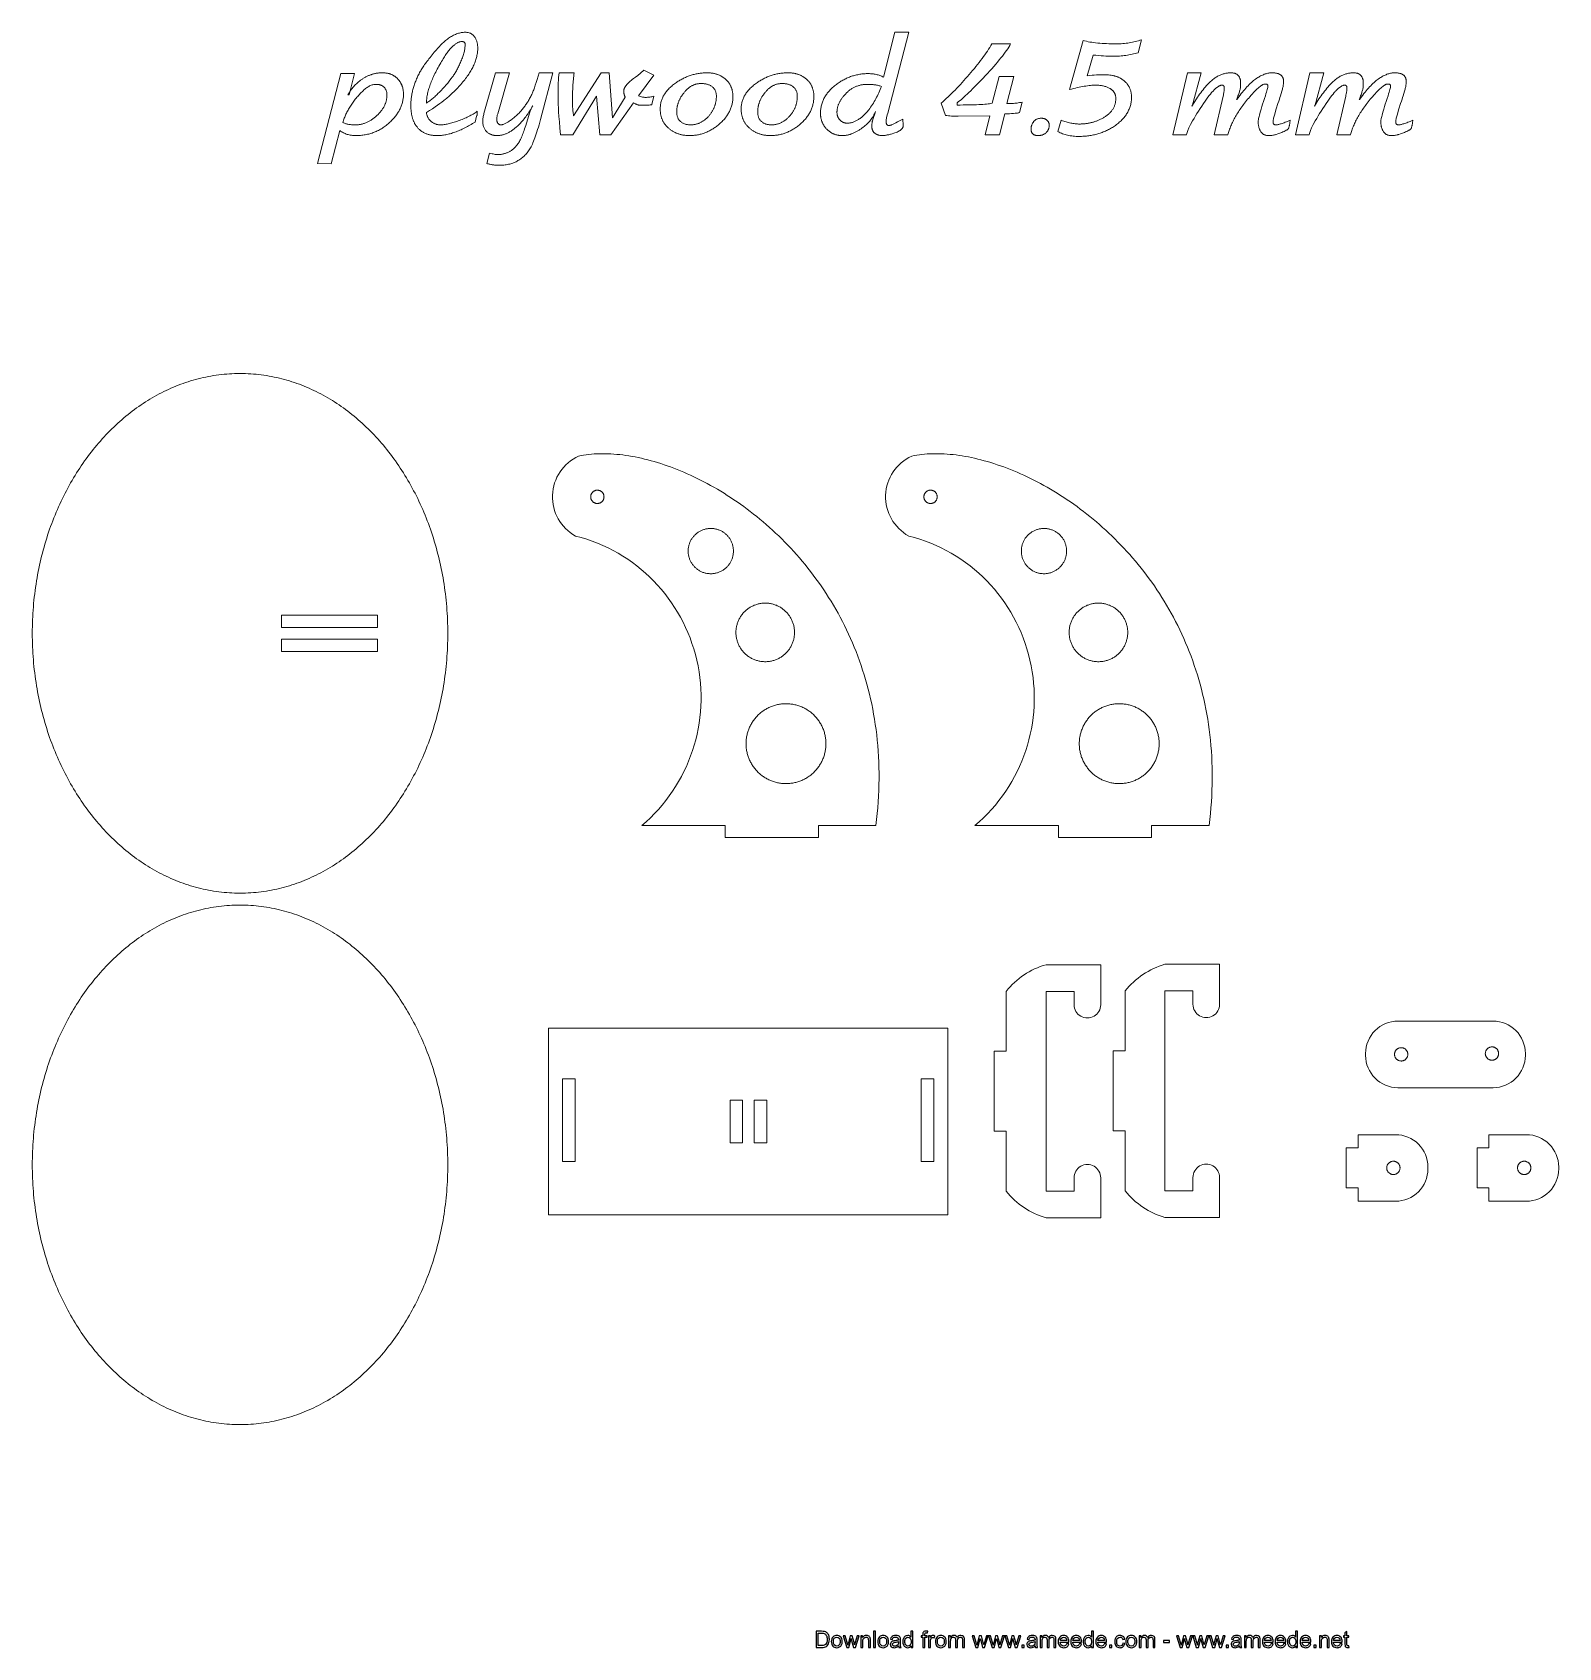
# Model space of a CAD drawing. Header units: millimetres. Extents: x -265 to 308, y -361 to 246.
import ezdxf

# ---------------------------------------------------------------- set-up
doc = ezdxf.new("R2010")
doc.units = ezdxf.units.MM
doc.header["$MEASUREMENT"] = 0
doc.layers.add('Layer 1', color=7, linetype='Continuous')

msp = doc.modelspace()

# ---------------------------------------------------------------- linework, layer by layer
at = {"layer": 'Layer 1', "lineweight": 9}
for points, knots in [([(-98.6224, 214.218), (-98.6224, 214.218), (-99.1457, 211.9987), (-99.1457, 211.9987), (-99.1457, 211.9987), (-99.1457, 211.9987), (-99.1457, 211.9987), (-99.1457, 211.9987), (-99.1457, 211.9987), (-99.1457, 211.9987), (-99.6484, 211.6854), (-99.6484, 211.6854), (-99.6484, 211.6854), (-99.6484, 211.6854), (-100.1475, 211.382), (-100.1475, 211.382), (-100.1475, 211.382), (-100.1475, 211.382), (-100.6429, 211.0886), (-100.6429, 211.0886), (-100.6429, 211.0886), (-100.6429, 211.0886), (-101.1347, 210.8051), (-101.1347, 210.8051), (-101.1347, 210.8051), (-101.1347, 210.8051), (-101.6228, 210.5316), (-101.6228, 210.5316), (-101.6228, 210.5316), (-101.6228, 210.5316), (-102.1072, 210.268), (-102.1072, 210.268), (-102.1072, 210.268), (-102.1072, 210.268), (-102.588, 210.0143), (-102.588, 210.0143), (-102.588, 210.0143), (-102.588, 210.0143), (-103.0652, 209.7706), (-103.0652, 209.7706), (-103.0652, 209.7706), (-103.0652, 209.7706), (-103.5387, 209.5369), (-103.5387, 209.5369), (-103.5387, 209.5369), (-103.5387, 209.5369), (-104.0085, 209.3131), (-104.0085, 209.3131), (-104.0085, 209.3131), (-104.0085, 209.3131), (-104.4747, 209.0993), (-104.4747, 209.0993), (-104.4747, 209.0993), (-104.4747, 209.0993), (-104.9372, 208.8953), (-104.9372, 208.8953), (-104.9372, 208.8953), (-104.9372, 208.8953), (-105.3961, 208.7014), (-105.3961, 208.7014), (-105.3961, 208.7014), (-105.3961, 208.7014), (-105.8513, 208.5174), (-105.8513, 208.5174), (-105.8513, 208.5174), (-105.8513, 208.5174), (-106.3029, 208.3433), (-106.3029, 208.3433), (-106.3029, 208.3433), (-106.3029, 208.3433), (-106.7509, 208.1792), (-106.7509, 208.1792), (-106.7509, 208.1792), (-106.7509, 208.1792), (-107.1951, 208.025), (-107.1951, 208.025), (-107.1951, 208.025), (-107.1951, 208.025), (-107.6357, 207.8808), (-107.6357, 207.8808), (-107.6357, 207.8808), (-107.6357, 207.8808), (-108.0727, 207.7465), (-108.0727, 207.7465), (-108.0727, 207.7465), (-108.0727, 207.7465), (-108.506, 207.6222), (-108.506, 207.6222), (-108.506, 207.6222), (-108.506, 207.6222), (-108.9357, 207.5078), (-108.9357, 207.5078), (-108.9357, 207.5078), (-108.9357, 207.5078), (-109.3617, 207.4034), (-109.3617, 207.4034), (-109.3617, 207.4034), (-109.3617, 207.4034), (-109.784, 207.3089), (-109.784, 207.3089), (-109.784, 207.3089), (-109.784, 207.3089), (-110.2027, 207.2243), (-110.2027, 207.2243), (-110.2027, 207.2243), (-110.2027, 207.2243), (-110.6177, 207.1497), (-110.6177, 207.1497), (-110.6177, 207.1497), (-110.6177, 207.1497), (-111.0292, 207.085), (-111.0292, 207.085), (-111.0292, 207.085), (-111.0292, 207.085), (-111.4369, 207.0304), (-111.4369, 207.0304), (-111.4369, 207.0304), (-111.4369, 207.0304), (-111.8409, 206.9856), (-111.8409, 206.9856), (-111.8409, 206.9856), (-111.8409, 206.9856), (-112.2414, 206.9508), (-112.2414, 206.9508), (-112.2414, 206.9508), (-112.2414, 206.9508), (-112.6382, 206.9259), (-112.6382, 206.9259), (-112.6382, 206.9259), (-112.6382, 206.9259), (-113.0313, 206.911), (-113.0313, 206.911), (-113.0313, 206.911), (-113.0313, 206.911), (-113.4208, 206.906), (-113.4208, 206.906), (-113.4208, 206.906), (-113.4208, 206.906), (-113.4208, 206.906), (-113.4208, 206.906), (-113.4208, 206.906), (-113.4208, 206.906), (-113.7327, 206.9091), (-113.7327, 206.9091), (-113.7327, 206.9091), (-113.7327, 206.9091), (-114.0398, 206.9186), (-114.0398, 206.9186), (-114.0398, 206.9186), (-114.0398, 206.9186), (-114.342, 206.9344), (-114.342, 206.9344), (-114.342, 206.9344), (-114.342, 206.9344), (-114.6393, 206.9565), (-114.6393, 206.9565), (-114.6393, 206.9565), (-114.6393, 206.9565), (-114.9318, 206.9848), (-114.9318, 206.9848), (-114.9318, 206.9848), (-114.9318, 206.9848), (-115.2194, 207.0195), (-115.2194, 207.0195), (-115.2194, 207.0195), (-115.2194, 207.0195), (-115.5021, 207.0604), (-115.5021, 207.0604), (-115.5021, 207.0604), (-115.5021, 207.0604), (-115.78, 207.1077), (-115.78, 207.1077), (-115.78, 207.1077), (-115.78, 207.1077), (-116.053, 207.1613), (-116.053, 207.1613), (-116.053, 207.1613), (-116.053, 207.1613), (-116.3211, 207.2212), (-116.3211, 207.2212), (-116.3211, 207.2212), (-116.3211, 207.2212), (-116.5844, 207.2874), (-116.5844, 207.2874), (-116.5844, 207.2874), (-116.5844, 207.2874), (-116.8428, 207.3599), (-116.8428, 207.3599), (-116.8428, 207.3599), (-116.8428, 207.3599), (-117.0964, 207.4386), (-117.0964, 207.4386), (-117.0964, 207.4386), (-117.0964, 207.4386), (-117.3451, 207.5237), (-117.3451, 207.5237), (-117.3451, 207.5237), (-117.3451, 207.5237), (-117.5889, 207.6151), (-117.5889, 207.6151), (-117.5889, 207.6151), (-117.5889, 207.6151), (-117.8278, 207.7128), (-117.8278, 207.7128), (-117.8278, 207.7128), (-117.8278, 207.7128), (-118.0619, 207.8168), (-118.0619, 207.8168), (-118.0619, 207.8168), (-118.0619, 207.8168), (-118.2911, 207.9271), (-118.2911, 207.9271), (-118.2911, 207.9271), (-118.2911, 207.9271), (-118.5155, 208.0437), (-118.5155, 208.0437), (-118.5155, 208.0437), (-118.5155, 208.0437), (-118.7351, 208.1666), (-118.7351, 208.1666), (-118.7351, 208.1666), (-118.7351, 208.1666), (-118.9497, 208.2958), (-118.9497, 208.2958), (-118.9497, 208.2958), (-118.9497, 208.2958), (-119.1594, 208.4314), (-119.1594, 208.4314), (-119.1594, 208.4314), (-119.1594, 208.4314), (-119.3643, 208.5732), (-119.3643, 208.5732), (-119.3643, 208.5732), (-119.3643, 208.5732), (-119.5644, 208.7213), (-119.5644, 208.7213), (-119.5644, 208.7213), (-119.5644, 208.7213), (-119.7595, 208.8757), (-119.7595, 208.8757), (-119.7595, 208.8757), (-119.7595, 208.8757), (-119.9499, 209.0364), (-119.9499, 209.0364), (-119.9499, 209.0364), (-119.9499, 209.0364), (-120.1353, 209.2035), (-120.1353, 209.2035), (-120.1353, 209.2035), (-120.1353, 209.2035), (-120.3159, 209.3768), (-120.3159, 209.3768), (-120.3159, 209.3768), (-120.3159, 209.3768), (-120.4916, 209.5565), (-120.4916, 209.5565), (-120.4916, 209.5565), (-120.4916, 209.5565), (-120.6625, 209.7424), (-120.6625, 209.7424), (-120.6625, 209.7424), (-120.6625, 209.7424), (-120.8285, 209.9346), (-120.8285, 209.9346), (-120.8285, 209.9346), (-120.8285, 209.9346), (-120.9896, 210.1332), (-120.9896, 210.1332), (-120.9896, 210.1332), (-120.9896, 210.1332), (-120.9896, 210.1332), (-120.9896, 210.1332), (-120.9896, 210.1332), (-120.9896, 210.1332), (-121.133, 210.3164), (-121.133, 210.3164), (-121.133, 210.3164), (-121.133, 210.3164), (-121.2718, 210.5038), (-121.2718, 210.5038), (-121.2718, 210.5038), (-121.2718, 210.5038), (-121.4061, 210.6955), (-121.4061, 210.6955), (-121.4061, 210.6955), (-121.4061, 210.6955), (-121.5358, 210.8913), (-121.5358, 210.8913), (-121.5358, 210.8913), (-121.5358, 210.8913), (-121.6611, 211.0913), (-121.6611, 211.0913), (-121.6611, 211.0913), (-121.6611, 211.0913), (-121.7817, 211.2956), (-121.7817, 211.2956), (-121.7817, 211.2956), (-121.7817, 211.2956), (-121.8978, 211.5041), (-121.8978, 211.5041), (-121.8978, 211.5041), (-121.8978, 211.5041), (-122.0093, 211.7168), (-122.0093, 211.7168), (-122.0093, 211.7168), (-122.0093, 211.7168), (-122.1163, 211.9337), (-122.1163, 211.9337), (-122.1163, 211.9337), (-122.1163, 211.9337), (-122.2187, 212.1547), (-122.2187, 212.1547), (-122.2187, 212.1547), (-122.2187, 212.1547), (-122.3165, 212.3801), (-122.3165, 212.3801), (-122.3165, 212.3801), (-122.3165, 212.3801), (-122.4099, 212.6096), (-122.4099, 212.6096), (-122.4099, 212.6096), (-122.4099, 212.6096), (-122.4986, 212.8434), (-122.4986, 212.8434), (-122.4986, 212.8434), (-122.4986, 212.8434), (-122.5829, 213.0814), (-122.5829, 213.0814), (-122.5829, 213.0814), (-122.5829, 213.0814), (-122.6625, 213.3235), (-122.6625, 213.3235), (-122.6625, 213.3235), (-122.6625, 213.3235), (-122.7376, 213.5699), (-122.7376, 213.5699), (-122.7376, 213.5699), (-122.7376, 213.5699), (-122.8082, 213.8205), (-122.8082, 213.8205), (-122.8082, 213.8205), (-122.8082, 213.8205), (-122.8742, 214.0753), (-122.8742, 214.0753), (-122.8742, 214.0753), (-122.8742, 214.0753), (-122.9357, 214.3343), (-122.9357, 214.3343), (-122.9357, 214.3343), (-122.9357, 214.3343), (-122.9926, 214.5975), (-122.9926, 214.5975), (-122.9926, 214.5975), (-122.9926, 214.5975), (-123.0449, 214.865), (-123.0449, 214.865), (-123.0449, 214.865), (-123.0449, 214.865), (-123.0927, 215.1366), (-123.0927, 215.1366), (-123.0927, 215.1366), (-123.0927, 215.1366), (-123.136, 215.4125), (-123.136, 215.4125), (-123.136, 215.4125), (-123.136, 215.4125), (-123.1747, 215.6926), (-123.1747, 215.6926), (-123.1747, 215.6926), (-123.1747, 215.6926), (-123.2088, 215.9768), (-123.2088, 215.9768), (-123.2088, 215.9768), (-123.2088, 215.9768), (-123.2384, 216.2654), (-123.2384, 216.2654), (-123.2384, 216.2654), (-123.2384, 216.2654), (-123.2634, 216.558), (-123.2634, 216.558), (-123.2634, 216.558), (-123.2634, 216.558), (-123.2839, 216.855), (-123.2839, 216.855), (-123.2839, 216.855), (-123.2839, 216.855), (-123.2998, 217.1561), (-123.2998, 217.1561), (-123.2998, 217.1561), (-123.2998, 217.1561), (-123.3112, 217.4614), (-123.3112, 217.4614), (-123.3112, 217.4614), (-123.3112, 217.4614), (-123.3181, 217.771), (-123.3181, 217.771), (-123.3181, 217.771), (-123.3181, 217.771), (-123.3203, 218.0848), (-123.3203, 218.0848), (-123.3203, 218.0848), (-123.3203, 218.0848), (-123.3203, 218.0848), (-123.3203, 218.0848), (-123.3203, 218.0848), (-123.3203, 218.0848), (-123.3169, 218.4913), (-123.3169, 218.4913), (-123.3169, 218.4913), (-123.3169, 218.4913), (-123.3066, 218.8976), (-123.3066, 218.8976), (-123.3066, 218.8976), (-123.3066, 218.8976), (-123.2895, 219.3035), (-123.2895, 219.3035), (-123.2895, 219.3035), (-123.2895, 219.3035), (-123.2656, 219.7091), (-123.2656, 219.7091), (-123.2656, 219.7091), (-123.2656, 219.7091), (-123.2348, 220.1143), (-123.2348, 220.1143), (-123.2348, 220.1143), (-123.2348, 220.1143), (-123.1972, 220.5192), (-123.1972, 220.5192), (-123.1972, 220.5192), (-123.1972, 220.5192), (-123.1527, 220.9237), (-123.1527, 220.9237), (-123.1527, 220.9237), (-123.1527, 220.9237), (-123.1014, 221.328), (-123.1014, 221.328), (-123.1014, 221.328), (-123.1014, 221.328), (-123.0432, 221.7319), (-123.0432, 221.7319), (-123.0432, 221.7319), (-123.0432, 221.7319), (-122.9782, 222.1355), (-122.9782, 222.1355), (-122.9782, 222.1355), (-122.9782, 222.1355), (-122.9064, 222.5387), (-122.9064, 222.5387), (-122.9064, 222.5387), (-122.9064, 222.5387), (-122.8277, 222.9417), (-122.8277, 222.9417), (-122.8277, 222.9417), (-122.8277, 222.9417), (-122.7421, 223.3442), (-122.7421, 223.3442), (-122.7421, 223.3442), (-122.7421, 223.3442), (-122.6498, 223.7465), (-122.6498, 223.7465), (-122.6498, 223.7465), (-122.6498, 223.7465), (-122.5505, 224.1484), (-122.5505, 224.1484), (-122.5505, 224.1484), (-122.5505, 224.1484), (-122.4445, 224.55), (-122.4445, 224.55), (-122.4445, 224.55), (-122.4445, 224.55), (-122.3316, 224.9513), (-122.3316, 224.9513), (-122.3316, 224.9513), (-122.3316, 224.9513), (-122.2118, 225.3522), (-122.2118, 225.3522), (-122.2118, 225.3522), (-122.2118, 225.3522), (-122.0852, 225.7528), (-122.0852, 225.7528), (-122.0852, 225.7528), (-122.0852, 225.7528), (-121.9518, 226.1531), (-121.9518, 226.1531), (-121.9518, 226.1531), (-121.9518, 226.1531), (-121.8116, 226.553), (-121.8116, 226.553), (-121.8116, 226.553), (-121.8116, 226.553), (-121.6644, 226.9526), (-121.6644, 226.9526), (-121.6644, 226.9526), (-121.6644, 226.9526), (-121.5105, 227.3519), (-121.5105, 227.3519), (-121.5105, 227.3519), (-121.5105, 227.3519), (-121.3497, 227.7508), (-121.3497, 227.7508), (-121.3497, 227.7508), (-121.3497, 227.7508), (-121.182, 228.1494), (-121.182, 228.1494), (-121.182, 228.1494), (-121.182, 228.1494), (-121.0075, 228.5477), (-121.0075, 228.5477), (-121.0075, 228.5477), (-121.0075, 228.5477), (-120.8262, 228.9456), (-120.8262, 228.9456), (-120.8262, 228.9456), (-120.8262, 228.9456), (-120.6381, 229.3433), (-120.6381, 229.3433), (-120.6381, 229.3433), (-120.6381, 229.3433), (-120.4431, 229.7405), (-120.4431, 229.7405), (-120.4431, 229.7405), (-120.4431, 229.7405), (-120.2412, 230.1375), (-120.2412, 230.1375), (-120.2412, 230.1375), (-120.2412, 230.1375), (-120.0325, 230.5341), (-120.0325, 230.5341), (-120.0325, 230.5341), (-120.0325, 230.5341), (-119.817, 230.9305), (-119.817, 230.9305), (-119.817, 230.9305), (-119.817, 230.9305), (-119.817, 230.9305), (-119.817, 230.9305), (-119.817, 230.9305), (-119.817, 230.9305), (-119.6291, 231.2696), (-119.6291, 231.2696), (-119.6291, 231.2696), (-119.6291, 231.2696), (-119.4252, 231.6197), (-119.4252, 231.6197), (-119.4252, 231.6197), (-119.4252, 231.6197), (-119.2054, 231.9807), (-119.2054, 231.9807), (-119.2054, 231.9807), (-119.2054, 231.9807), (-118.9696, 232.3526), (-118.9696, 232.3526), (-118.9696, 232.3526), (-118.9696, 232.3526), (-118.7178, 232.7354), (-118.7178, 232.7354), (-118.7178, 232.7354), (-118.7178, 232.7354), (-118.45, 233.1291), (-118.45, 233.1291), (-118.45, 233.1291), (-118.45, 233.1291), (-118.1663, 233.5337), (-118.1663, 233.5337), (-118.1663, 233.5337), (-118.1663, 233.5337), (-117.8666, 233.9492), (-117.8666, 233.9492), (-117.8666, 233.9492), (-117.8666, 233.9492), (-117.5509, 234.3756), (-117.5509, 234.3756), (-117.5509, 234.3756), (-117.5509, 234.3756), (-117.2193, 234.8129), (-117.2193, 234.8129), (-117.2193, 234.8129), (-117.2193, 234.8129), (-116.8716, 235.2612), (-116.8716, 235.2612), (-116.8716, 235.2612), (-116.8716, 235.2612), (-116.508, 235.7203), (-116.508, 235.7203), (-116.508, 235.7203), (-116.508, 235.7203), (-116.1284, 236.1903), (-116.1284, 236.1903), (-116.1284, 236.1903), (-116.1284, 236.1903), (-115.7329, 236.6712), (-115.7329, 236.6712), (-115.7329, 236.6712), (-115.7329, 236.6712), (-115.3214, 237.1631), (-115.3214, 237.1631), (-115.3214, 237.1631), (-115.3214, 237.1631), (-114.8939, 237.6658), (-114.8939, 237.6658), (-114.8939, 237.6658), (-114.8939, 237.6658), (-114.8939, 237.6658), (-114.8939, 237.6658), (-114.8939, 237.6658), (-114.8939, 237.6658), (-114.5113, 238.1583), (-114.5113, 238.1583), (-114.5113, 238.1583), (-114.5113, 238.1583), (-114.1292, 238.6351), (-114.1292, 238.6351), (-114.1292, 238.6351), (-114.1292, 238.6351), (-113.7477, 239.0963), (-113.7477, 239.0963), (-113.7477, 239.0963), (-113.7477, 239.0963), (-113.3666, 239.5419), (-113.3666, 239.5419), (-113.3666, 239.5419), (-113.3666, 239.5419), (-112.9861, 239.9719), (-112.9861, 239.9719), (-112.9861, 239.9719), (-112.9861, 239.9719), (-112.6061, 240.3862), (-112.6061, 240.3862), (-112.6061, 240.3862), (-112.6061, 240.3862), (-112.2265, 240.7849), (-112.2265, 240.7849), (-112.2265, 240.7849), (-112.2265, 240.7849), (-111.8475, 241.1679), (-111.8475, 241.1679), (-111.8475, 241.1679), (-111.8475, 241.1679), (-111.469, 241.5353), (-111.469, 241.5353), (-111.469, 241.5353), (-111.469, 241.5353), (-111.0909, 241.8871), (-111.0909, 241.8871), (-111.0909, 241.8871), (-111.0909, 241.8871), (-110.7134, 242.2232), (-110.7134, 242.2232), (-110.7134, 242.2232), (-110.7134, 242.2232), (-110.3363, 242.5437), (-110.3363, 242.5437), (-110.3363, 242.5437), (-110.3363, 242.5437), (-109.9598, 242.8487), (-109.9598, 242.8487), (-109.9598, 242.8487), (-109.9598, 242.8487), (-109.5838, 243.1379), (-109.5838, 243.1379), (-109.5838, 243.1379), (-109.5838, 243.1379), (-109.2083, 243.4115), (-109.2083, 243.4115), (-109.2083, 243.4115), (-109.2083, 243.4115), (-108.8332, 243.6695), (-108.8332, 243.6695), (-108.8332, 243.6695), (-108.8332, 243.6695), (-108.4587, 243.9118), (-108.4587, 243.9118), (-108.4587, 243.9118), (-108.4587, 243.9118), (-108.0847, 244.1385), (-108.0847, 244.1385), (-108.0847, 244.1385), (-108.0847, 244.1385), (-107.7112, 244.3496), (-107.7112, 244.3496), (-107.7112, 244.3496), (-107.7112, 244.3496), (-107.3381, 244.545), (-107.3381, 244.545), (-107.3381, 244.545), (-107.3381, 244.545), (-106.9656, 244.7248), (-106.9656, 244.7248), (-106.9656, 244.7248), (-106.9656, 244.7248), (-106.5936, 244.889), (-106.5936, 244.889), (-106.5936, 244.889), (-106.5936, 244.889), (-106.2221, 245.0375), (-106.2221, 245.0375), (-106.2221, 245.0375), (-106.2221, 245.0375), (-105.8511, 245.1704), (-105.8511, 245.1704), (-105.8511, 245.1704), (-105.8511, 245.1704), (-105.4806, 245.2876), (-105.4806, 245.2876), (-105.4806, 245.2876), (-105.4806, 245.2876), (-105.1106, 245.3892), (-105.1106, 245.3892), (-105.1106, 245.3892), (-105.1106, 245.3892), (-104.741, 245.4752), (-104.741, 245.4752), (-104.741, 245.4752), (-104.741, 245.4752), (-104.372, 245.5456), (-104.372, 245.5456), (-104.372, 245.5456), (-104.372, 245.5456), (-104.0035, 245.6003), (-104.0035, 245.6003), (-104.0035, 245.6003), (-104.0035, 245.6003), (-103.6355, 245.6394), (-103.6355, 245.6394), (-103.6355, 245.6394), (-103.6355, 245.6394), (-103.268, 245.6629), (-103.268, 245.6629), (-103.268, 245.6629), (-103.268, 245.6629), (-102.901, 245.6707), (-102.901, 245.6707), (-102.901, 245.6707), (-102.901, 245.6707), (-102.901, 245.6707), (-102.901, 245.6707), (-102.901, 245.6707), (-102.901, 245.6707), (-102.597, 245.6629), (-102.597, 245.6629), (-102.597, 245.6629), (-102.597, 245.6629), (-102.3028, 245.6397), (-102.3028, 245.6397), (-102.3028, 245.6397), (-102.3028, 245.6397), (-102.0183, 245.601), (-102.0183, 245.601), (-102.0183, 245.601), (-102.0183, 245.601), (-101.7435, 245.5468), (-101.7435, 245.5468), (-101.7435, 245.5468), (-101.7435, 245.5468), (-101.4786, 245.4772), (-101.4786, 245.4772), (-101.4786, 245.4772), (-101.4786, 245.4772), (-101.2234, 245.392), (-101.2234, 245.392), (-101.2234, 245.392), (-101.2234, 245.392), (-100.978, 245.2913), (-100.978, 245.2913), (-100.978, 245.2913), (-100.978, 245.2913), (-100.7423, 245.1752), (-100.7423, 245.1752), (-100.7423, 245.1752), (-100.7423, 245.1752), (-100.5164, 245.0436), (-100.5164, 245.0436), (-100.5164, 245.0436), (-100.5164, 245.0436), (-100.3003, 244.8965), (-100.3003, 244.8965), (-100.3003, 244.8965), (-100.3003, 244.8965), (-100.094, 244.734), (-100.094, 244.734), (-100.094, 244.734), (-100.094, 244.734), (-99.8974, 244.5559), (-99.8974, 244.5559), (-99.8974, 244.5559), (-99.8974, 244.5559), (-99.7105, 244.3624), (-99.7105, 244.3624), (-99.7105, 244.3624), (-99.7105, 244.3624), (-99.5335, 244.1533), (-99.5335, 244.1533), (-99.5335, 244.1533), (-99.5335, 244.1533), (-99.3662, 243.9288), (-99.3662, 243.9288), (-99.3662, 243.9288), (-99.3662, 243.9288), (-99.2087, 243.6889), (-99.2087, 243.6889), (-99.2087, 243.6889), (-99.2087, 243.6889), (-99.2087, 243.6889), (-99.2087, 243.6889), (-99.2087, 243.6889), (-99.2087, 243.6889), (-99.0866, 243.4784), (-99.0866, 243.4784), (-99.0866, 243.4784), (-99.0866, 243.4784), (-98.9725, 243.2637), (-98.9725, 243.2637), (-98.9725, 243.2637), (-98.9725, 243.2637), (-98.8662, 243.0447), (-98.8662, 243.0447), (-98.8662, 243.0447), (-98.8662, 243.0447), (-98.7678, 242.8215), (-98.7678, 242.8215), (-98.7678, 242.8215), (-98.7678, 242.8215), (-98.6772, 242.5941), (-98.6772, 242.5941), (-98.6772, 242.5941), (-98.6772, 242.5941), (-98.5945, 242.3624), (-98.5945, 242.3624), (-98.5945, 242.3624), (-98.5945, 242.3624), (-98.5197, 242.1264), (-98.5197, 242.1264), (-98.5197, 242.1264), (-98.5197, 242.1264), (-98.4528, 241.8863), (-98.4528, 241.8863), (-98.4528, 241.8863), (-98.4528, 241.8863), (-98.3937, 241.6419), (-98.3937, 241.6419), (-98.3937, 241.6419), (-98.3937, 241.6419), (-98.3426, 241.3933), (-98.3426, 241.3933), (-98.3426, 241.3933), (-98.3426, 241.3933), (-98.2992, 241.1404), (-98.2992, 241.1404), (-98.2992, 241.1404), (-98.2992, 241.1404), (-98.2638, 240.8833), (-98.2638, 240.8833), (-98.2638, 240.8833), (-98.2638, 240.8833), (-98.2362, 240.6219), (-98.2362, 240.6219), (-98.2362, 240.6219), (-98.2362, 240.6219), (-98.2166, 240.3563), (-98.2166, 240.3563), (-98.2166, 240.3563), (-98.2166, 240.3563), (-98.2048, 240.0865), (-98.2048, 240.0865), (-98.2048, 240.0865), (-98.2048, 240.0865), (-98.2008, 239.8124), (-98.2008, 239.8124), (-98.2008, 239.8124), (-98.2008, 239.8124), (-98.2008, 239.8124), (-98.2008, 239.8124), (-98.2008, 239.8124), (-98.2008, 239.8124), (-98.2066, 239.4175), (-98.2066, 239.4175), (-98.2066, 239.4175), (-98.2066, 239.4175), (-98.2241, 239.0214), (-98.2241, 239.0214), (-98.2241, 239.0214), (-98.2241, 239.0214), (-98.2531, 238.6241), (-98.2531, 238.6241), (-98.2531, 238.6241), (-98.2531, 238.6241), (-98.2938, 238.2257), (-98.2938, 238.2257), (-98.2938, 238.2257), (-98.2938, 238.2257), (-98.3461, 237.826), (-98.3461, 237.826), (-98.3461, 237.826), (-98.3461, 237.826), (-98.41, 237.4252), (-98.41, 237.4252), (-98.41, 237.4252), (-98.41, 237.4252), (-98.4855, 237.0232), (-98.4855, 237.0232), (-98.4855, 237.0232), (-98.4855, 237.0232), (-98.5727, 236.6201), (-98.5727, 236.6201), (-98.5727, 236.6201), (-98.5727, 236.6201), (-98.6715, 236.2157), (-98.6715, 236.2157), (-98.6715, 236.2157), (-98.6715, 236.2157), (-98.7819, 235.8101), (-98.7819, 235.8101), (-98.7819, 235.8101), (-98.7819, 235.8101), (-98.9039, 235.4034), (-98.9039, 235.4034), (-98.9039, 235.4034), (-98.9039, 235.4034), (-99.0376, 234.9955), (-99.0376, 234.9955), (-99.0376, 234.9955), (-99.0376, 234.9955), (-99.1828, 234.5864), (-99.1828, 234.5864), (-99.1828, 234.5864), (-99.1828, 234.5864), (-99.3397, 234.1761), (-99.3397, 234.1761), (-99.3397, 234.1761), (-99.3397, 234.1761), (-99.5083, 233.7647), (-99.5083, 233.7647), (-99.5083, 233.7647), (-99.5083, 233.7647), (-99.6884, 233.352), (-99.6884, 233.352), (-99.6884, 233.352), (-99.6884, 233.352), (-99.8802, 232.9382), (-99.8802, 232.9382), (-99.8802, 232.9382), (-99.8802, 232.9382), (-100.0836, 232.5231), (-100.0836, 232.5231), (-100.0836, 232.5231), (-100.0836, 232.5231), (-100.2986, 232.107), (-100.2986, 232.107), (-100.2986, 232.107), (-100.2986, 232.107), (-100.5252, 231.6896), (-100.5252, 231.6896), (-100.5252, 231.6896), (-100.5252, 231.6896), (-100.7634, 231.271), (-100.7634, 231.271), (-100.7634, 231.271), (-100.7634, 231.271), (-101.0133, 230.8512), (-101.0133, 230.8512), (-101.0133, 230.8512), (-101.0133, 230.8512), (-101.2748, 230.4303), (-101.2748, 230.4303), (-101.2748, 230.4303), (-101.2748, 230.4303), (-101.5479, 230.0082), (-101.5479, 230.0082), (-101.5479, 230.0082), (-101.5479, 230.0082), (-101.8326, 229.585), (-101.8326, 229.585), (-101.8326, 229.585), (-101.8326, 229.585), (-102.129, 229.1605), (-102.129, 229.1605), (-102.129, 229.1605), (-102.129, 229.1605), (-102.437, 228.7348), (-102.437, 228.7348), (-102.437, 228.7348), (-102.437, 228.7348), (-102.7566, 228.308), (-102.7566, 228.308), (-102.7566, 228.308), (-102.7566, 228.308), (-103.0878, 227.8799), (-103.0878, 227.8799), (-103.0878, 227.8799), (-103.0878, 227.8799), (-103.4307, 227.4507), (-103.4307, 227.4507), (-103.4307, 227.4507), (-103.4307, 227.4507), (-103.7851, 227.0203), (-103.7851, 227.0203), (-103.7851, 227.0203), (-103.7851, 227.0203), (-104.1512, 226.5888), (-104.1512, 226.5888), (-104.1512, 226.5888), (-104.1512, 226.5888), (-104.1512, 226.5888), (-104.1512, 226.5888), (-104.1512, 226.5888), (-104.1512, 226.5888), (-104.5386, 226.1427), (-104.5386, 226.1427), (-104.5386, 226.1427), (-104.5386, 226.1427), (-104.9255, 225.7056), (-104.9255, 225.7056), (-104.9255, 225.7056), (-104.9255, 225.7056), (-105.3121, 225.2776), (-105.3121, 225.2776), (-105.3121, 225.2776), (-105.3121, 225.2776), (-105.6981, 224.8586), (-105.6981, 224.8586), (-105.6981, 224.8586), (-105.6981, 224.8586), (-106.0837, 224.4486), (-106.0837, 224.4486), (-106.0837, 224.4486), (-106.0837, 224.4486), (-106.4689, 224.0478), (-106.4689, 224.0478), (-106.4689, 224.0478), (-106.4689, 224.0478), (-106.8536, 223.656), (-106.8536, 223.656), (-106.8536, 223.656), (-106.8536, 223.656), (-107.2378, 223.2732), (-107.2378, 223.2732), (-107.2378, 223.2732), (-107.2378, 223.2732), (-107.6216, 222.8994), (-107.6216, 222.8994), (-107.6216, 222.8994), (-107.6216, 222.8994), (-108.0049, 222.5348), (-108.0049, 222.5348), (-108.0049, 222.5348), (-108.0049, 222.5348), (-108.3878, 222.1791), (-108.3878, 222.1791), (-108.3878, 222.1791), (-108.3878, 222.1791), (-108.7703, 221.8325), (-108.7703, 221.8325), (-108.7703, 221.8325), (-108.7703, 221.8325), (-109.1522, 221.495), (-109.1522, 221.495), (-109.1522, 221.495), (-109.1522, 221.495), (-109.5337, 221.1665), (-109.5337, 221.1665), (-109.5337, 221.1665), (-109.5337, 221.1665), (-109.9148, 220.847), (-109.9148, 220.847), (-109.9148, 220.847), (-109.9148, 220.847), (-110.2954, 220.5367), (-110.2954, 220.5367), (-110.2954, 220.5367), (-110.2954, 220.5367), (-110.2954, 220.5367), (-110.2954, 220.5367), (-110.2954, 220.5367), (-110.2954, 220.5367), (-110.947, 220.0228), (-110.947, 220.0228), (-110.947, 220.0228), (-110.947, 220.0228), (-111.6685, 219.477), (-111.6685, 219.477), (-111.6685, 219.477), (-111.6685, 219.477), (-112.46, 218.8992), (-112.46, 218.8992), (-112.46, 218.8992), (-112.46, 218.8992), (-113.3215, 218.2895), (-113.3215, 218.2895), (-113.3215, 218.2895), (-113.3215, 218.2895), (-114.2529, 217.6479), (-114.2529, 217.6479), (-114.2529, 217.6479), (-114.2529, 217.6479), (-115.2542, 216.9742), (-115.2542, 216.9742), (-115.2542, 216.9742), (-115.2542, 216.9742), (-116.3256, 216.2687), (-116.3256, 216.2687), (-116.3256, 216.2687), (-116.3256, 216.2687), (-117.4669, 215.5312), (-117.4669, 215.5312), (-117.4669, 215.5312), (-117.4669, 215.5312), (-117.4669, 215.5312), (-117.4669, 215.5312), (-117.4669, 215.5312), (-117.4669, 215.5312), (-117.4305, 215.2849), (-117.4305, 215.2849), (-117.4305, 215.2849), (-117.4305, 215.2849), (-117.3845, 215.0441), (-117.3845, 215.0441), (-117.3845, 215.0441), (-117.3845, 215.0441), (-117.3287, 214.8086), (-117.3287, 214.8086), (-117.3287, 214.8086), (-117.3287, 214.8086), (-117.2633, 214.5785), (-117.2633, 214.5785), (-117.2633, 214.5785), (-117.2633, 214.5785), (-117.1882, 214.3539), (-117.1882, 214.3539), (-117.1882, 214.3539), (-117.1882, 214.3539), (-117.1034, 214.1346), (-117.1034, 214.1346), (-117.1034, 214.1346), (-117.1034, 214.1346), (-117.009, 213.9207), (-117.009, 213.9207), (-117.009, 213.9207), (-117.009, 213.9207), (-116.9047, 213.7122), (-116.9047, 213.7122), (-116.9047, 213.7122), (-116.9047, 213.7122), (-116.7909, 213.5091), (-116.7909, 213.5091), (-116.7909, 213.5091), (-116.7909, 213.5091), (-116.6673, 213.3115), (-116.6673, 213.3115), (-116.6673, 213.3115), (-116.6673, 213.3115), (-116.5341, 213.1191), (-116.5341, 213.1191), (-116.5341, 213.1191), (-116.5341, 213.1191), (-116.3911, 212.9323), (-116.3911, 212.9323), (-116.3911, 212.9323), (-116.3911, 212.9323), (-116.2385, 212.7507), (-116.2385, 212.7507), (-116.2385, 212.7507), (-116.2385, 212.7507), (-116.0761, 212.5746), (-116.0761, 212.5746), (-116.0761, 212.5746), (-116.0761, 212.5746), (-115.9042, 212.4039), (-115.9042, 212.4039), (-115.9042, 212.4039), (-115.9042, 212.4039), (-115.7225, 212.2386), (-115.7225, 212.2386), (-115.7225, 212.2386), (-115.7225, 212.2386), (-115.7225, 212.2386), (-115.7225, 212.2386), (-115.7225, 212.2386), (-115.7225, 212.2386), (-115.5337, 212.0811), (-115.5337, 212.0811), (-115.5337, 212.0811), (-115.5337, 212.0811), (-115.3407, 211.9337), (-115.3407, 211.9337), (-115.3407, 211.9337), (-115.3407, 211.9337), (-115.1434, 211.7964), (-115.1434, 211.7964), (-115.1434, 211.7964), (-115.1434, 211.7964), (-114.9417, 211.6694), (-114.9417, 211.6694), (-114.9417, 211.6694), (-114.9417, 211.6694), (-114.7357, 211.5525), (-114.7357, 211.5525), (-114.7357, 211.5525), (-114.7357, 211.5525), (-114.5254, 211.4457), (-114.5254, 211.4457), (-114.5254, 211.4457), (-114.5254, 211.4457), (-114.3108, 211.3492), (-114.3108, 211.3492), (-114.3108, 211.3492), (-114.3108, 211.3492), (-114.0919, 211.2628), (-114.0919, 211.2628), (-114.0919, 211.2628), (-114.0919, 211.2628), (-113.8687, 211.1865), (-113.8687, 211.1865), (-113.8687, 211.1865), (-113.8687, 211.1865), (-113.6411, 211.1205), (-113.6411, 211.1205), (-113.6411, 211.1205), (-113.6411, 211.1205), (-113.4093, 211.0646), (-113.4093, 211.0646), (-113.4093, 211.0646), (-113.4093, 211.0646), (-113.173, 211.0189), (-113.173, 211.0189), (-113.173, 211.0189), (-113.173, 211.0189), (-112.9326, 210.9833), (-112.9326, 210.9833), (-112.9326, 210.9833), (-112.9326, 210.9833), (-112.6878, 210.9578), (-112.6878, 210.9578), (-112.6878, 210.9578), (-112.6878, 210.9578), (-112.4386, 210.9426), (-112.4386, 210.9426), (-112.4386, 210.9426), (-112.4386, 210.9426), (-112.1852, 210.9375), (-112.1852, 210.9375), (-112.1852, 210.9375), (-112.1852, 210.9375), (-112.1852, 210.9375), (-112.1852, 210.9375), (-112.1852, 210.9375), (-112.1852, 210.9375), (-111.8639, 210.9433), (-111.8639, 210.9433), (-111.8639, 210.9433), (-111.8639, 210.9433), (-111.5301, 210.9606), (-111.5301, 210.9606), (-111.5301, 210.9606), (-111.5301, 210.9606), (-111.1836, 210.9896), (-111.1836, 210.9896), (-111.1836, 210.9896), (-111.1836, 210.9896), (-110.8246, 211.03), (-110.8246, 211.03), (-110.8246, 211.03), (-110.8246, 211.03), (-110.453, 211.0821), (-110.453, 211.0821), (-110.453, 211.0821), (-110.453, 211.0821), (-110.0688, 211.1457), (-110.0688, 211.1457), (-110.0688, 211.1457), (-110.0688, 211.1457), (-109.672, 211.2209), (-109.672, 211.2209), (-109.672, 211.2209), (-109.672, 211.2209), (-109.2627, 211.3076), (-109.2627, 211.3076), (-109.2627, 211.3076), (-109.2627, 211.3076), (-108.8407, 211.4059), (-108.8407, 211.4059), (-108.8407, 211.4059), (-108.8407, 211.4059), (-108.4062, 211.5158), (-108.4062, 211.5158), (-108.4062, 211.5158), (-108.4062, 211.5158), (-107.959, 211.6372), (-107.959, 211.6372), (-107.959, 211.6372), (-107.959, 211.6372), (-107.4993, 211.7702), (-107.4993, 211.7702), (-107.4993, 211.7702), (-107.4993, 211.7702), (-107.027, 211.9148), (-107.027, 211.9148), (-107.027, 211.9148), (-107.027, 211.9148), (-106.5422, 212.0709), (-106.5422, 212.0709), (-106.5422, 212.0709), (-106.5422, 212.0709), (-106.0447, 212.2386), (-106.0447, 212.2386), (-106.0447, 212.2386), (-106.0447, 212.2386), (-105.5346, 212.4178), (-105.5346, 212.4178), (-105.5346, 212.4178), (-105.5346, 212.4178), (-105.5346, 212.4178), (-105.5346, 212.4178), (-105.5346, 212.4178), (-105.5346, 212.4178), (-105.0225, 212.6054), (-105.0225, 212.6054), (-105.0225, 212.6054), (-105.0225, 212.6054), (-104.5191, 212.798), (-104.5191, 212.798), (-104.5191, 212.798), (-104.5191, 212.798), (-104.0241, 212.9956), (-104.0241, 212.9956), (-104.0241, 212.9956), (-104.0241, 212.9956), (-103.5377, 213.1982), (-103.5377, 213.1982), (-103.5377, 213.1982), (-103.5377, 213.1982), (-103.06, 213.4057), (-103.06, 213.4057), (-103.06, 213.4057), (-103.06, 213.4057), (-102.5908, 213.6184), (-102.5908, 213.6184), (-102.5908, 213.6184), (-102.5908, 213.6184), (-102.1302, 213.836), (-102.1302, 213.836), (-102.1302, 213.836), (-102.1302, 213.836), (-101.6781, 214.0587), (-101.6781, 214.0587), (-101.6781, 214.0587), (-101.6781, 214.0587), (-101.2346, 214.2864), (-101.2346, 214.2864), (-101.2346, 214.2864), (-101.2346, 214.2864), (-100.7997, 214.519), (-100.7997, 214.519), (-100.7997, 214.519), (-100.7997, 214.519), (-100.3734, 214.7568), (-100.3734, 214.7568), (-100.3734, 214.7568), (-100.3734, 214.7568), (-99.9557, 214.9995), (-99.9557, 214.9995), (-99.9557, 214.9995), (-99.9557, 214.9995), (-99.5465, 215.2473), (-99.5465, 215.2473), (-99.5465, 215.2473), (-99.5465, 215.2473), (-99.1459, 215.5), (-99.1459, 215.5), (-99.1459, 215.5), (-99.1459, 215.5), (-98.7538, 215.7578), (-98.7538, 215.7578), (-98.7538, 215.7578), (-98.7538, 215.7578), (-98.3704, 216.0205), (-98.3704, 216.0205), (-98.3704, 216.0205), (-98.3704, 216.0205), (-98.3704, 216.0205), (-98.3704, 216.0205), (-98.3704, 216.0205), (-98.3704, 216.0205), (-98.3704, 214.9206), (-98.3704, 214.9206), (-98.3704, 214.9206), (-98.3704, 214.9206), (-98.3704, 214.9206), (-98.3704, 214.9206), (-98.3704, 214.9206), (-98.3704, 214.9206), (-98.3775, 214.8173), (-98.3775, 214.8173), (-98.3775, 214.8173), (-98.3775, 214.8173), (-98.3989, 214.711), (-98.3989, 214.711), (-98.3989, 214.711), (-98.3989, 214.711), (-98.4344, 214.6017), (-98.4344, 214.6017), (-98.4344, 214.6017), (-98.4344, 214.6017), (-98.4843, 214.4894), (-98.4843, 214.4894), (-98.4843, 214.4894), (-98.4843, 214.4894), (-98.4843, 214.4894), (-98.4843, 214.4894), (-98.4843, 214.4894), (-98.4843, 214.4894), (-98.6224, 214.218), (-98.6224, 214.218)], [0, 0, 0, 0, 0.00282486, 0.00282486, 0.00282486, 0.00282486, 0.00564972, 0.00564972, 0.00564972, 0.00564972, 0.00847458, 0.00847458, 0.00847458, 0.00847458, 0.01129944, 0.01129944, 0.01129944, 0.01129944, 0.01412429, 0.01412429, 0.01412429, 0.01412429, 0.01694915, 0.01694915, 0.01694915, 0.01694915, 0.01977401, 0.01977401, 0.01977401, 0.01977401, 0.02259887, 0.02259887, 0.02259887, 0.02259887, 0.02542373, 0.02542373, 0.02542373, 0.02542373, 0.02824859, 0.02824859, 0.02824859, 0.02824859, 0.03107345, 0.03107345, 0.03107345, 0.03107345, 0.03389831, 0.03389831, 0.03389831, 0.03389831, 0.03672316, 0.03672316, 0.03672316, 0.03672316, 0.03954802, 0.03954802, 0.03954802, 0.03954802, 0.04237288, 0.04237288, 0.04237288, 0.04237288, 0.04519774, 0.04519774, 0.04519774, 0.04519774, 0.0480226, 0.0480226, 0.0480226, 0.0480226, 0.05084746, 0.05084746, 0.05084746, 0.05084746, 0.05367232, 0.05367232, 0.05367232, 0.05367232, 0.05649718, 0.05649718, 0.05649718, 0.05649718, 0.05932203, 0.05932203, 0.05932203, 0.05932203, 0.06214689, 0.06214689, 0.06214689, 0.06214689, 0.06497175, 0.06497175, 0.06497175, 0.06497175, 0.06779661, 0.06779661, 0.06779661, 0.06779661, 0.07062147, 0.07062147, 0.07062147, 0.07062147, 0.07344633, 0.07344633, 0.07344633, 0.07344633, 0.07627119, 0.07627119, 0.07627119, 0.07627119, 0.07909605, 0.07909605, 0.07909605, 0.07909605, 0.0819209, 0.0819209, 0.0819209, 0.0819209, 0.08474576, 0.08474576, 0.08474576, 0.08474576, 0.08757062, 0.08757062, 0.08757062, 0.08757062, 0.09039548, 0.09039548, 0.09039548, 0.09039548, 0.09322034, 0.09322034, 0.09322034, 0.09322034, 0.0960452, 0.0960452, 0.0960452, 0.0960452, 0.09887006, 0.09887006, 0.09887006, 0.09887006, 0.10169492, 0.10169492, 0.10169492, 0.10169492, 0.10451977, 0.10451977, 0.10451977, 0.10451977, 0.10734463, 0.10734463, 0.10734463, 0.10734463, 0.11016949, 0.11016949, 0.11016949, 0.11016949, 0.11299435, 0.11299435, 0.11299435, 0.11299435, 0.11581921, 0.11581921, 0.11581921, 0.11581921, 0.11864407, 0.11864407, 0.11864407, 0.11864407, 0.12146893, 0.12146893, 0.12146893, 0.12146893, 0.12429379, 0.12429379, 0.12429379, 0.12429379, 0.12711864, 0.12711864, 0.12711864, 0.12711864, 0.1299435, 0.1299435, 0.1299435, 0.1299435, 0.13276836, 0.13276836, 0.13276836, 0.13276836, 0.13559322, 0.13559322, 0.13559322, 0.13559322, 0.13841808, 0.13841808, 0.13841808, 0.13841808, 0.14124294, 0.14124294, 0.14124294, 0.14124294, 0.1440678, 0.1440678, 0.1440678, 0.1440678, 0.14689266, 0.14689266, 0.14689266, 0.14689266, 0.14971751, 0.14971751, 0.14971751, 0.14971751, 0.15254237, 0.15254237, 0.15254237, 0.15254237, 0.15536723, 0.15536723, 0.15536723, 0.15536723, 0.15819209, 0.15819209, 0.15819209, 0.15819209, 0.16101695, 0.16101695, 0.16101695, 0.16101695, 0.16384181, 0.16384181, 0.16384181, 0.16384181, 0.16666667, 0.16666667, 0.16666667, 0.16666667, 0.16949153, 0.16949153, 0.16949153, 0.16949153, 0.17231638, 0.17231638, 0.17231638, 0.17231638, 0.17514124, 0.17514124, 0.17514124, 0.17514124, 0.1779661, 0.1779661, 0.1779661, 0.1779661, 0.18079096, 0.18079096, 0.18079096, 0.18079096, 0.18361582, 0.18361582, 0.18361582, 0.18361582, 0.18644068, 0.18644068, 0.18644068, 0.18644068, 0.18926554, 0.18926554, 0.18926554, 0.18926554, 0.1920904, 0.1920904, 0.1920904, 0.1920904, 0.19491525, 0.19491525, 0.19491525, 0.19491525, 0.19774011, 0.19774011, 0.19774011, 0.19774011, 0.20056497, 0.20056497, 0.20056497, 0.20056497, 0.20338983, 0.20338983, 0.20338983, 0.20338983, 0.20621469, 0.20621469, 0.20621469, 0.20621469, 0.20903955, 0.20903955, 0.20903955, 0.20903955, 0.21186441, 0.21186441, 0.21186441, 0.21186441, 0.21468927, 0.21468927, 0.21468927, 0.21468927, 0.21751412, 0.21751412, 0.21751412, 0.21751412, 0.22033898, 0.22033898, 0.22033898, 0.22033898, 0.22316384, 0.22316384, 0.22316384, 0.22316384, 0.2259887, 0.2259887, 0.2259887, 0.2259887, 0.22881356, 0.22881356, 0.22881356, 0.22881356, 0.23163842, 0.23163842, 0.23163842, 0.23163842, 0.23446328, 0.23446328, 0.23446328, 0.23446328, 0.23728814, 0.23728814, 0.23728814, 0.23728814, 0.24011299, 0.24011299, 0.24011299, 0.24011299, 0.24293785, 0.24293785, 0.24293785, 0.24293785, 0.24576271, 0.24576271, 0.24576271, 0.24576271, 0.24858757, 0.24858757, 0.24858757, 0.24858757, 0.25141243, 0.25141243, 0.25141243, 0.25141243, 0.25423729, 0.25423729, 0.25423729, 0.25423729, 0.25706215, 0.25706215, 0.25706215, 0.25706215, 0.25988701, 0.25988701, 0.25988701, 0.25988701, 0.26271186, 0.26271186, 0.26271186, 0.26271186, 0.26553672, 0.26553672, 0.26553672, 0.26553672, 0.26836158, 0.26836158, 0.26836158, 0.26836158, 0.27118644, 0.27118644, 0.27118644, 0.27118644, 0.2740113, 0.2740113, 0.2740113, 0.2740113, 0.27683616, 0.27683616, 0.27683616, 0.27683616, 0.27966102, 0.27966102, 0.27966102, 0.27966102, 0.28248588, 0.28248588, 0.28248588, 0.28248588, 0.28531073, 0.28531073, 0.28531073, 0.28531073, 0.28813559, 0.28813559, 0.28813559, 0.28813559, 0.29096045, 0.29096045, 0.29096045, 0.29096045, 0.29378531, 0.29378531, 0.29378531, 0.29378531, 0.29661017, 0.29661017, 0.29661017, 0.29661017, 0.29943503, 0.29943503, 0.29943503, 0.29943503, 0.30225989, 0.30225989, 0.30225989, 0.30225989, 0.30508475, 0.30508475, 0.30508475, 0.30508475, 0.3079096, 0.3079096, 0.3079096, 0.3079096, 0.31073446, 0.31073446, 0.31073446, 0.31073446, 0.31355932, 0.31355932, 0.31355932, 0.31355932, 0.31638418, 0.31638418, 0.31638418, 0.31638418, 0.31920904, 0.31920904, 0.31920904, 0.31920904, 0.3220339, 0.3220339, 0.3220339, 0.3220339, 0.32485876, 0.32485876, 0.32485876, 0.32485876, 0.32768362, 0.32768362, 0.32768362, 0.32768362, 0.33050847, 0.33050847, 0.33050847, 0.33050847, 0.33333333, 0.33333333, 0.33333333, 0.33333333, 0.33615819, 0.33615819, 0.33615819, 0.33615819, 0.33898305, 0.33898305, 0.33898305, 0.33898305, 0.34180791, 0.34180791, 0.34180791, 0.34180791, 0.34463277, 0.34463277, 0.34463277, 0.34463277, 0.34745763, 0.34745763, 0.34745763, 0.34745763, 0.35028249, 0.35028249, 0.35028249, 0.35028249, 0.35310734, 0.35310734, 0.35310734, 0.35310734, 0.3559322, 0.3559322, 0.3559322, 0.3559322, 0.35875706, 0.35875706, 0.35875706, 0.35875706, 0.36158192, 0.36158192, 0.36158192, 0.36158192, 0.36440678, 0.36440678, 0.36440678, 0.36440678, 0.36723164, 0.36723164, 0.36723164, 0.36723164, 0.3700565, 0.3700565, 0.3700565, 0.3700565, 0.37288136, 0.37288136, 0.37288136, 0.37288136, 0.37570621, 0.37570621, 0.37570621, 0.37570621, 0.37853107, 0.37853107, 0.37853107, 0.37853107, 0.38135593, 0.38135593, 0.38135593, 0.38135593, 0.38418079, 0.38418079, 0.38418079, 0.38418079, 0.38700565, 0.38700565, 0.38700565, 0.38700565, 0.38983051, 0.38983051, 0.38983051, 0.38983051, 0.39265537, 0.39265537, 0.39265537, 0.39265537, 0.39548023, 0.39548023, 0.39548023, 0.39548023, 0.39830508, 0.39830508, 0.39830508, 0.39830508, 0.40112994, 0.40112994, 0.40112994, 0.40112994, 0.4039548, 0.4039548, 0.4039548, 0.4039548, 0.40677966, 0.40677966, 0.40677966, 0.40677966, 0.40960452, 0.40960452, 0.40960452, 0.40960452, 0.41242938, 0.41242938, 0.41242938, 0.41242938, 0.41525424, 0.41525424, 0.41525424, 0.41525424, 0.4180791, 0.4180791, 0.4180791, 0.4180791, 0.42090395, 0.42090395, 0.42090395, 0.42090395, 0.42372881, 0.42372881, 0.42372881, 0.42372881, 0.42655367, 0.42655367, 0.42655367, 0.42655367, 0.42937853, 0.42937853, 0.42937853, 0.42937853, 0.43220339, 0.43220339, 0.43220339, 0.43220339, 0.43502825, 0.43502825, 0.43502825, 0.43502825, 0.43785311, 0.43785311, 0.43785311, 0.43785311, 0.44067797, 0.44067797, 0.44067797, 0.44067797, 0.44350282, 0.44350282, 0.44350282, 0.44350282, 0.44632768, 0.44632768, 0.44632768, 0.44632768, 0.44915254, 0.44915254, 0.44915254, 0.44915254, 0.4519774, 0.4519774, 0.4519774, 0.4519774, 0.45480226, 0.45480226, 0.45480226, 0.45480226, 0.45762712, 0.45762712, 0.45762712, 0.45762712, 0.46045198, 0.46045198, 0.46045198, 0.46045198, 0.46327684, 0.46327684, 0.46327684, 0.46327684, 0.46610169, 0.46610169, 0.46610169, 0.46610169, 0.46892655, 0.46892655, 0.46892655, 0.46892655, 0.47175141, 0.47175141, 0.47175141, 0.47175141, 0.47457627, 0.47457627, 0.47457627, 0.47457627, 0.47740113, 0.47740113, 0.47740113, 0.47740113, 0.48022599, 0.48022599, 0.48022599, 0.48022599, 0.48305085, 0.48305085, 0.48305085, 0.48305085, 0.48587571, 0.48587571, 0.48587571, 0.48587571, 0.48870056, 0.48870056, 0.48870056, 0.48870056, 0.49152542, 0.49152542, 0.49152542, 0.49152542, 0.49435028, 0.49435028, 0.49435028, 0.49435028, 0.49717514, 0.49717514, 0.49717514, 0.49717514, 0.5, 0.5, 0.5, 0.5, 0.50282486, 0.50282486, 0.50282486, 0.50282486, 0.50564972, 0.50564972, 0.50564972, 0.50564972, 0.50847458, 0.50847458, 0.50847458, 0.50847458, 0.51129944, 0.51129944, 0.51129944, 0.51129944, 0.51412429, 0.51412429, 0.51412429, 0.51412429, 0.51694915, 0.51694915, 0.51694915, 0.51694915, 0.51977401, 0.51977401, 0.51977401, 0.51977401, 0.52259887, 0.52259887, 0.52259887, 0.52259887, 0.52542373, 0.52542373, 0.52542373, 0.52542373, 0.52824859, 0.52824859, 0.52824859, 0.52824859, 0.53107345, 0.53107345, 0.53107345, 0.53107345, 0.53389831, 0.53389831, 0.53389831, 0.53389831, 0.53672316, 0.53672316, 0.53672316, 0.53672316, 0.53954802, 0.53954802, 0.53954802, 0.53954802, 0.54237288, 0.54237288, 0.54237288, 0.54237288, 0.54519774, 0.54519774, 0.54519774, 0.54519774, 0.5480226, 0.5480226, 0.5480226, 0.5480226, 0.55084746, 0.55084746, 0.55084746, 0.55084746, 0.55367232, 0.55367232, 0.55367232, 0.55367232, 0.55649718, 0.55649718, 0.55649718, 0.55649718, 0.55932203, 0.55932203, 0.55932203, 0.55932203, 0.56214689, 0.56214689, 0.56214689, 0.56214689, 0.56497175, 0.56497175, 0.56497175, 0.56497175, 0.56779661, 0.56779661, 0.56779661, 0.56779661, 0.57062147, 0.57062147, 0.57062147, 0.57062147, 0.57344633, 0.57344633, 0.57344633, 0.57344633, 0.57627119, 0.57627119, 0.57627119, 0.57627119, 0.57909605, 0.57909605, 0.57909605, 0.57909605, 0.5819209, 0.5819209, 0.5819209, 0.5819209, 0.58474576, 0.58474576, 0.58474576, 0.58474576, 0.58757062, 0.58757062, 0.58757062, 0.58757062, 0.59039548, 0.59039548, 0.59039548, 0.59039548, 0.59322034, 0.59322034, 0.59322034, 0.59322034, 0.5960452, 0.5960452, 0.5960452, 0.5960452, 0.59887006, 0.59887006, 0.59887006, 0.59887006, 0.60169492, 0.60169492, 0.60169492, 0.60169492, 0.60451977, 0.60451977, 0.60451977, 0.60451977, 0.60734463, 0.60734463, 0.60734463, 0.60734463, 0.61016949, 0.61016949, 0.61016949, 0.61016949, 0.61299435, 0.61299435, 0.61299435, 0.61299435, 0.61581921, 0.61581921, 0.61581921, 0.61581921, 0.61864407, 0.61864407, 0.61864407, 0.61864407, 0.62146893, 0.62146893, 0.62146893, 0.62146893, 0.62429379, 0.62429379, 0.62429379, 0.62429379, 0.62711864, 0.62711864, 0.62711864, 0.62711864, 0.6299435, 0.6299435, 0.6299435, 0.6299435, 0.63276836, 0.63276836, 0.63276836, 0.63276836, 0.63559322, 0.63559322, 0.63559322, 0.63559322, 0.63841808, 0.63841808, 0.63841808, 0.63841808, 0.64124294, 0.64124294, 0.64124294, 0.64124294, 0.6440678, 0.6440678, 0.6440678, 0.6440678, 0.64689266, 0.64689266, 0.64689266, 0.64689266, 0.64971751, 0.64971751, 0.64971751, 0.64971751, 0.65254237, 0.65254237, 0.65254237, 0.65254237, 0.65536723, 0.65536723, 0.65536723, 0.65536723, 0.65819209, 0.65819209, 0.65819209, 0.65819209, 0.66101695, 0.66101695, 0.66101695, 0.66101695, 0.66384181, 0.66384181, 0.66384181, 0.66384181, 0.66666667, 0.66666667, 0.66666667, 0.66666667, 0.66949153, 0.66949153, 0.66949153, 0.66949153, 0.67231638, 0.67231638, 0.67231638, 0.67231638, 0.67514124, 0.67514124, 0.67514124, 0.67514124, 0.6779661, 0.6779661, 0.6779661, 0.6779661, 0.68079096, 0.68079096, 0.68079096, 0.68079096, 0.68361582, 0.68361582, 0.68361582, 0.68361582, 0.68644068, 0.68644068, 0.68644068, 0.68644068, 0.68926554, 0.68926554, 0.68926554, 0.68926554, 0.6920904, 0.6920904, 0.6920904, 0.6920904, 0.69491525, 0.69491525, 0.69491525, 0.69491525, 0.69774011, 0.69774011, 0.69774011, 0.69774011, 0.70056497, 0.70056497, 0.70056497, 0.70056497, 0.70338983, 0.70338983, 0.70338983, 0.70338983, 0.70621469, 0.70621469, 0.70621469, 0.70621469, 0.70903955, 0.70903955, 0.70903955, 0.70903955, 0.71186441, 0.71186441, 0.71186441, 0.71186441, 0.71468927, 0.71468927, 0.71468927, 0.71468927, 0.71751412, 0.71751412, 0.71751412, 0.71751412, 0.72033898, 0.72033898, 0.72033898, 0.72033898, 0.72316384, 0.72316384, 0.72316384, 0.72316384, 0.7259887, 0.7259887, 0.7259887, 0.7259887, 0.72881356, 0.72881356, 0.72881356, 0.72881356, 0.73163842, 0.73163842, 0.73163842, 0.73163842, 0.73446328, 0.73446328, 0.73446328, 0.73446328, 0.73728814, 0.73728814, 0.73728814, 0.73728814, 0.74011299, 0.74011299, 0.74011299, 0.74011299, 0.74293785, 0.74293785, 0.74293785, 0.74293785, 0.74576271, 0.74576271, 0.74576271, 0.74576271, 0.74858757, 0.74858757, 0.74858757, 0.74858757, 0.75141243, 0.75141243, 0.75141243, 0.75141243, 0.75423729, 0.75423729, 0.75423729, 0.75423729, 0.75706215, 0.75706215, 0.75706215, 0.75706215, 0.75988701, 0.75988701, 0.75988701, 0.75988701, 0.76271186, 0.76271186, 0.76271186, 0.76271186, 0.76553672, 0.76553672, 0.76553672, 0.76553672, 0.76836158, 0.76836158, 0.76836158, 0.76836158, 0.77118644, 0.77118644, 0.77118644, 0.77118644, 0.7740113, 0.7740113, 0.7740113, 0.7740113, 0.77683616, 0.77683616, 0.77683616, 0.77683616, 0.77966102, 0.77966102, 0.77966102, 0.77966102, 0.78248588, 0.78248588, 0.78248588, 0.78248588, 0.78531073, 0.78531073, 0.78531073, 0.78531073, 0.78813559, 0.78813559, 0.78813559, 0.78813559, 0.79096045, 0.79096045, 0.79096045, 0.79096045, 0.79378531, 0.79378531, 0.79378531, 0.79378531, 0.79661017, 0.79661017, 0.79661017, 0.79661017, 0.79943503, 0.79943503, 0.79943503, 0.79943503, 0.80225989, 0.80225989, 0.80225989, 0.80225989, 0.80508475, 0.80508475, 0.80508475, 0.80508475, 0.8079096, 0.8079096, 0.8079096, 0.8079096, 0.81073446, 0.81073446, 0.81073446, 0.81073446, 0.81355932, 0.81355932, 0.81355932, 0.81355932, 0.81638418, 0.81638418, 0.81638418, 0.81638418, 0.81920904, 0.81920904, 0.81920904, 0.81920904, 0.8220339, 0.8220339, 0.8220339, 0.8220339, 0.82485876, 0.82485876, 0.82485876, 0.82485876, 0.82768362, 0.82768362, 0.82768362, 0.82768362, 0.83050847, 0.83050847, 0.83050847, 0.83050847, 0.83333333, 0.83333333, 0.83333333, 0.83333333, 0.83615819, 0.83615819, 0.83615819, 0.83615819, 0.83898305, 0.83898305, 0.83898305, 0.83898305, 0.84180791, 0.84180791, 0.84180791, 0.84180791, 0.84463277, 0.84463277, 0.84463277, 0.84463277, 0.84745763, 0.84745763, 0.84745763, 0.84745763, 0.85028249, 0.85028249, 0.85028249, 0.85028249, 0.85310734, 0.85310734, 0.85310734, 0.85310734, 0.8559322, 0.8559322, 0.8559322, 0.8559322, 0.85875706, 0.85875706, 0.85875706, 0.85875706, 0.86158192, 0.86158192, 0.86158192, 0.86158192, 0.86440678, 0.86440678, 0.86440678, 0.86440678, 0.86723164, 0.86723164, 0.86723164, 0.86723164, 0.8700565, 0.8700565, 0.8700565, 0.8700565, 0.87288136, 0.87288136, 0.87288136, 0.87288136, 0.87570621, 0.87570621, 0.87570621, 0.87570621, 0.87853107, 0.87853107, 0.87853107, 0.87853107, 0.88135593, 0.88135593, 0.88135593, 0.88135593, 0.88418079, 0.88418079, 0.88418079, 0.88418079, 0.88700565, 0.88700565, 0.88700565, 0.88700565, 0.88983051, 0.88983051, 0.88983051, 0.88983051, 0.89265537, 0.89265537, 0.89265537, 0.89265537, 0.89548023, 0.89548023, 0.89548023, 0.89548023, 0.89830508, 0.89830508, 0.89830508, 0.89830508, 0.90112994, 0.90112994, 0.90112994, 0.90112994, 0.9039548, 0.9039548, 0.9039548, 0.9039548, 0.90677966, 0.90677966, 0.90677966, 0.90677966, 0.90960452, 0.90960452, 0.90960452, 0.90960452, 0.91242938, 0.91242938, 0.91242938, 0.91242938, 0.91525424, 0.91525424, 0.91525424, 0.91525424, 0.9180791, 0.9180791, 0.9180791, 0.9180791, 0.92090395, 0.92090395, 0.92090395, 0.92090395, 0.92372881, 0.92372881, 0.92372881, 0.92372881, 0.92655367, 0.92655367, 0.92655367, 0.92655367, 0.92937853, 0.92937853, 0.92937853, 0.92937853, 0.93220339, 0.93220339, 0.93220339, 0.93220339, 0.93502825, 0.93502825, 0.93502825, 0.93502825, 0.93785311, 0.93785311, 0.93785311, 0.93785311, 0.94067797, 0.94067797, 0.94067797, 0.94067797, 0.94350282, 0.94350282, 0.94350282, 0.94350282, 0.94632768, 0.94632768, 0.94632768, 0.94632768, 0.94915254, 0.94915254, 0.94915254, 0.94915254, 0.9519774, 0.9519774, 0.9519774, 0.9519774, 0.95480226, 0.95480226, 0.95480226, 0.95480226, 0.95762712, 0.95762712, 0.95762712, 0.95762712, 0.96045198, 0.96045198, 0.96045198, 0.96045198, 0.96327684, 0.96327684, 0.96327684, 0.96327684, 0.96610169, 0.96610169, 0.96610169, 0.96610169, 0.96892655, 0.96892655, 0.96892655, 0.96892655, 0.97175141, 0.97175141, 0.97175141, 0.97175141, 0.97457627, 0.97457627, 0.97457627, 0.97457627, 0.97740113, 0.97740113, 0.97740113, 0.97740113, 0.98022599, 0.98022599, 0.98022599, 0.98022599, 0.98305085, 0.98305085, 0.98305085, 0.98305085, 0.98587571, 0.98587571, 0.98587571, 0.98587571, 0.98870056, 0.98870056, 0.98870056, 0.98870056, 0.99152542, 0.99152542, 0.99152542, 0.99152542, 0.99435028, 0.99435028, 0.99435028, 0.99435028, 1, 1, 1, 1]), ([(58.3929, 245.6707), (58.3929, 245.6707), (63.6988, 245.6707), (63.6988, 245.6707), (63.6988, 245.6707), (63.6988, 245.6707), (55.7278, 215.3373), (55.7278, 215.3373), (55.7278, 215.3373), (55.7278, 215.3373), (55.7278, 215.3373), (55.7278, 215.3373), (55.7278, 215.3373), (55.7278, 215.3373), (55.5586, 214.6806), (55.5586, 214.6806), (55.5586, 214.6806), (55.5586, 214.6806), (55.4195, 214.1205), (55.4195, 214.1205), (55.4195, 214.1205), (55.4195, 214.1205), (55.3103, 213.657), (55.3103, 213.657), (55.3103, 213.657), (55.3103, 213.657), (55.2311, 213.2901), (55.2311, 213.2901), (55.2311, 213.2901), (55.2311, 213.2901), (55.2311, 213.2901), (55.2311, 213.2901), (55.2311, 213.2901), (55.2311, 213.2901), (55.1756, 212.9916), (55.1756, 212.9916), (55.1756, 212.9916), (55.1756, 212.9916), (55.1372, 212.7334), (55.1372, 212.7334), (55.1372, 212.7334), (55.1372, 212.7334), (55.1162, 212.5155), (55.1162, 212.5155), (55.1162, 212.5155), (55.1162, 212.5155), (55.1124, 212.3379), (55.1124, 212.3379), (55.1124, 212.3379), (55.1124, 212.3379), (55.1124, 212.3379), (55.1124, 212.3379), (55.1124, 212.3379), (55.1124, 212.3379), (55.1167, 212.1355), (55.1167, 212.1355), (55.1167, 212.1355), (55.1167, 212.1355), (55.1295, 211.9461), (55.1295, 211.9461), (55.1295, 211.9461), (55.1295, 211.9461), (55.1509, 211.7698), (55.1509, 211.7698), (55.1509, 211.7698), (55.1509, 211.7698), (55.1808, 211.6065), (55.1808, 211.6065), (55.1808, 211.6065), (55.1808, 211.6065), (55.2193, 211.4563), (55.2193, 211.4563), (55.2193, 211.4563), (55.2193, 211.4563), (55.2664, 211.3192), (55.2664, 211.3192), (55.2664, 211.3192), (55.2664, 211.3192), (55.322, 211.1951), (55.322, 211.1951), (55.322, 211.1951), (55.322, 211.1951), (55.3862, 211.0841), (55.3862, 211.0841), (55.3862, 211.0841), (55.3862, 211.0841), (55.4589, 210.9861), (55.4589, 210.9861), (55.4589, 210.9861), (55.4589, 210.9861), (55.5402, 210.9013), (55.5402, 210.9013), (55.5402, 210.9013), (55.5402, 210.9013), (55.63, 210.8295), (55.63, 210.8295), (55.63, 210.8295), (55.63, 210.8295), (55.7284, 210.7706), (55.7284, 210.7706), (55.7284, 210.7706), (55.7284, 210.7706), (55.8354, 210.725), (55.8354, 210.725), (55.8354, 210.725), (55.8354, 210.725), (55.9509, 210.6923), (55.9509, 210.6923), (55.9509, 210.6923), (55.9509, 210.6923), (56.0749, 210.6727), (56.0749, 210.6727), (56.0749, 210.6727), (56.0749, 210.6727), (56.2075, 210.6661), (56.2075, 210.6661), (56.2075, 210.6661), (56.2075, 210.6661), (56.2075, 210.6661), (56.2075, 210.6661), (56.2075, 210.6661), (56.2075, 210.6661), (56.3008, 210.6717), (56.3008, 210.6717), (56.3008, 210.6717), (56.3008, 210.6717), (56.4087, 210.6882), (56.4087, 210.6882), (56.4087, 210.6882), (56.4087, 210.6882), (56.5311, 210.7158), (56.5311, 210.7158), (56.5311, 210.7158), (56.5311, 210.7158), (56.6681, 210.7543), (56.6681, 210.7543), (56.6681, 210.7543), (56.6681, 210.7543), (56.8197, 210.8039), (56.8197, 210.8039), (56.8197, 210.8039), (56.8197, 210.8039), (56.9859, 210.8645), (56.9859, 210.8645), (56.9859, 210.8645), (56.9859, 210.8645), (57.1667, 210.9361), (57.1667, 210.9361), (57.1667, 210.9361), (57.1667, 210.9361), (57.362, 211.0187), (57.362, 211.0187), (57.362, 211.0187), (57.362, 211.0187), (57.7963, 211.217), (57.7963, 211.217), (57.7963, 211.217), (57.7963, 211.217), (58.289, 211.4593), (58.289, 211.4593), (58.289, 211.4593), (58.289, 211.4593), (58.8399, 211.7457), (58.8399, 211.7457), (58.8399, 211.7457), (58.8399, 211.7457), (59.4492, 212.0763), (59.4492, 212.0763), (59.4492, 212.0763), (59.4492, 212.0763), (59.4492, 212.0763), (59.4492, 212.0763), (59.4492, 212.0763), (59.4492, 212.0763), (61.3874, 213.0163), (61.3874, 213.0163), (61.3874, 213.0163), (61.3874, 213.0163), (61.5425, 210.7582), (61.5425, 210.7582), (61.5425, 210.7582), (61.5425, 210.7582), (61.5425, 210.7582), (61.5425, 210.7582), (61.5425, 210.7582), (61.5425, 210.7582), (61.5461, 210.6456), (61.5461, 210.6456), (61.5461, 210.6456), (61.5461, 210.6456), (61.5424, 210.5343), (61.5424, 210.5343), (61.5424, 210.5343), (61.5424, 210.5343), (61.5312, 210.4242), (61.5312, 210.4242), (61.5312, 210.4242), (61.5312, 210.4242), (61.5127, 210.3154), (61.5127, 210.3154), (61.5127, 210.3154), (61.5127, 210.3154), (61.4869, 210.2079), (61.4869, 210.2079), (61.4869, 210.2079), (61.4869, 210.2079), (61.4537, 210.1017), (61.4537, 210.1017), (61.4537, 210.1017), (61.4537, 210.1017), (61.4132, 209.9967), (61.4132, 209.9967), (61.4132, 209.9967), (61.4132, 209.9967), (61.3653, 209.893), (61.3653, 209.893), (61.3653, 209.893), (61.3653, 209.893), (61.3101, 209.7906), (61.3101, 209.7906), (61.3101, 209.7906), (61.3101, 209.7906), (61.2475, 209.6895), (61.2475, 209.6895), (61.2475, 209.6895), (61.2475, 209.6895), (61.1776, 209.5896), (61.1776, 209.5896), (61.1776, 209.5896), (61.1776, 209.5896), (61.1003, 209.491), (61.1003, 209.491), (61.1003, 209.491), (61.1003, 209.491), (61.0156, 209.3938), (61.0156, 209.3938), (61.0156, 209.3938), (61.0156, 209.3938), (60.9236, 209.2977), (60.9236, 209.2977), (60.9236, 209.2977), (60.9236, 209.2977), (60.8243, 209.203), (60.8243, 209.203), (60.8243, 209.203), (60.8243, 209.203), (60.7175, 209.1095), (60.7175, 209.1095), (60.7175, 209.1095), (60.7175, 209.1095), (60.6035, 209.0173), (60.6035, 209.0173), (60.6035, 209.0173), (60.6035, 209.0173), (60.4821, 208.9264), (60.4821, 208.9264), (60.4821, 208.9264), (60.4821, 208.9264), (60.3533, 208.8368), (60.3533, 208.8368), (60.3533, 208.8368), (60.3533, 208.8368), (60.2172, 208.7485), (60.2172, 208.7485), (60.2172, 208.7485), (60.2172, 208.7485), (60.0737, 208.6614), (60.0737, 208.6614), (60.0737, 208.6614), (60.0737, 208.6614), (59.9229, 208.5756), (59.9229, 208.5756), (59.9229, 208.5756), (59.9229, 208.5756), (59.5991, 208.4078), (59.5991, 208.4078), (59.5991, 208.4078), (59.5991, 208.4078), (59.246, 208.2452), (59.246, 208.2452), (59.246, 208.2452), (59.246, 208.2452), (58.8634, 208.0877), (58.8634, 208.0877), (58.8634, 208.0877), (58.8634, 208.0877), (58.4515, 207.9352), (58.4515, 207.9352), (58.4515, 207.9352), (58.4515, 207.9352), (58.0101, 207.7879), (58.0101, 207.7879), (58.0101, 207.7879), (58.0101, 207.7879), (58.0101, 207.7879), (58.0101, 207.7879), (58.0101, 207.7879), (58.0101, 207.7879), (57.3571, 207.5812), (57.3571, 207.5812), (57.3571, 207.5812), (57.3571, 207.5812), (57.0405, 207.4882), (57.0405, 207.4882), (57.0405, 207.4882), (57.0405, 207.4882), (56.7305, 207.4021), (56.7305, 207.4021), (56.7305, 207.4021), (56.7305, 207.4021), (56.4272, 207.3228), (56.4272, 207.3228), (56.4272, 207.3228), (56.4272, 207.3228), (56.1305, 207.2505), (56.1305, 207.2505), (56.1305, 207.2505), (56.1305, 207.2505), (55.8404, 207.185), (55.8404, 207.185), (55.8404, 207.185), (55.8404, 207.185), (55.557, 207.1265), (55.557, 207.1265), (55.557, 207.1265), (55.557, 207.1265), (55.2801, 207.0748), (55.2801, 207.0748), (55.2801, 207.0748), (55.2801, 207.0748), (55.01, 207.03), (55.01, 207.03), (55.01, 207.03), (55.01, 207.03), (54.7464, 206.9921), (54.7464, 206.9921), (54.7464, 206.9921), (54.7464, 206.9921), (54.4894, 206.9611), (54.4894, 206.9611), (54.4894, 206.9611), (54.4894, 206.9611), (54.2391, 206.937), (54.2391, 206.937), (54.2391, 206.937), (54.2391, 206.937), (53.9954, 206.9198), (53.9954, 206.9198), (53.9954, 206.9198), (53.9954, 206.9198), (53.7584, 206.9094), (53.7584, 206.9094), (53.7584, 206.9094), (53.7584, 206.9094), (53.5279, 206.906), (53.5279, 206.906), (53.5279, 206.906), (53.5279, 206.906), (53.5279, 206.906), (53.5279, 206.906), (53.5279, 206.906), (53.5279, 206.906), (53.3627, 206.909), (53.3627, 206.909), (53.3627, 206.909), (53.3627, 206.909), (53.199, 206.9181), (53.199, 206.9181), (53.199, 206.9181), (53.199, 206.9181), (53.0368, 206.9333), (53.0368, 206.9333), (53.0368, 206.9333), (53.0368, 206.9333), (52.8762, 206.9545), (52.8762, 206.9545), (52.8762, 206.9545), (52.8762, 206.9545), (52.717, 206.9817), (52.717, 206.9817), (52.717, 206.9817), (52.717, 206.9817), (52.5594, 207.015), (52.5594, 207.015), (52.5594, 207.015), (52.5594, 207.015), (52.4033, 207.0544), (52.4033, 207.0544), (52.4033, 207.0544), (52.4033, 207.0544), (52.2487, 207.0999), (52.2487, 207.0999), (52.2487, 207.0999), (52.2487, 207.0999), (52.0956, 207.1513), (52.0956, 207.1513), (52.0956, 207.1513), (52.0956, 207.1513), (51.944, 207.2088), (51.944, 207.2088), (51.944, 207.2088), (51.944, 207.2088), (51.7939, 207.2724), (51.7939, 207.2724), (51.7939, 207.2724), (51.7939, 207.2724), (51.6454, 207.3421), (51.6454, 207.3421), (51.6454, 207.3421), (51.6454, 207.3421), (51.4984, 207.4178), (51.4984, 207.4178), (51.4984, 207.4178), (51.4984, 207.4178), (51.3528, 207.4996), (51.3528, 207.4996), (51.3528, 207.4996), (51.3528, 207.4996), (51.2088, 207.5874), (51.2088, 207.5874), (51.2088, 207.5874), (51.2088, 207.5874), (51.0664, 207.6813), (51.0664, 207.6813), (51.0664, 207.6813), (51.0664, 207.6813), (51.0664, 207.6813), (51.0664, 207.6813), (51.0664, 207.6813), (51.0664, 207.6813), (50.9285, 207.7809), (50.9285, 207.7809), (50.9285, 207.7809), (50.9285, 207.7809), (50.7985, 207.8856), (50.7985, 207.8856), (50.7985, 207.8856), (50.7985, 207.8856), (50.6762, 207.9957), (50.6762, 207.9957), (50.6762, 207.9957), (50.6762, 207.9957), (50.5618, 208.111), (50.5618, 208.111), (50.5618, 208.111), (50.5618, 208.111), (50.4551, 208.2316), (50.4551, 208.2316), (50.4551, 208.2316), (50.4551, 208.2316), (50.3563, 208.3575), (50.3563, 208.3575), (50.3563, 208.3575), (50.3563, 208.3575), (50.2653, 208.4886), (50.2653, 208.4886), (50.2653, 208.4886), (50.2653, 208.4886), (50.182, 208.6249), (50.182, 208.6249), (50.182, 208.6249), (50.182, 208.6249), (50.1066, 208.7667), (50.1066, 208.7667), (50.1066, 208.7667), (50.1066, 208.7667), (50.0389, 208.9135), (50.0389, 208.9135), (50.0389, 208.9135), (50.0389, 208.9135), (49.9791, 209.0657), (49.9791, 209.0657), (49.9791, 209.0657), (49.9791, 209.0657), (49.927, 209.2231), (49.927, 209.2231), (49.927, 209.2231), (49.927, 209.2231), (49.8828, 209.3858), (49.8828, 209.3858), (49.8828, 209.3858), (49.8828, 209.3858), (49.8463, 209.5538), (49.8463, 209.5538), (49.8463, 209.5538), (49.8463, 209.5538), (49.8177, 209.7269), (49.8177, 209.7269), (49.8177, 209.7269), (49.8177, 209.7269), (49.7968, 209.9054), (49.7968, 209.9054), (49.7968, 209.9054), (49.7968, 209.9054), (49.7968, 209.9054), (49.7968, 209.9054), (49.7968, 209.9054), (49.7968, 209.9054), (49.7968, 210.6904), (49.7968, 210.6904), (49.7968, 210.6904), (49.7968, 210.6904), (49.7968, 210.6904), (49.7968, 210.6904), (49.7968, 210.6904), (49.7968, 210.6904), (49.7995, 210.9212), (49.7995, 210.9212), (49.7995, 210.9212), (49.7995, 210.9212), (49.8077, 211.1462), (49.8077, 211.1462), (49.8077, 211.1462), (49.8077, 211.1462), (49.8213, 211.3652), (49.8213, 211.3652), (49.8213, 211.3652), (49.8213, 211.3652), (49.8404, 211.5784), (49.8404, 211.5784), (49.8404, 211.5784), (49.8404, 211.5784), (49.8649, 211.7856), (49.8649, 211.7856), (49.8649, 211.7856), (49.8649, 211.7856), (49.895, 211.9869), (49.895, 211.9869), (49.895, 211.9869), (49.895, 211.9869), (49.9303, 212.1823), (49.9303, 212.1823), (49.9303, 212.1823), (49.9303, 212.1823), (49.9712, 212.3718), (49.9712, 212.3718), (49.9712, 212.3718), (49.9712, 212.3718), (49.9712, 212.3718), (49.9712, 212.3718), (49.9712, 212.3718), (49.9712, 212.3718), (50.1511, 212.9363), (50.1511, 212.9363), (50.1511, 212.9363), (50.1511, 212.9363), (50.4146, 213.7141), (50.4146, 213.7141), (50.4146, 213.7141), (50.4146, 213.7141), (50.7617, 214.705), (50.7617, 214.705), (50.7617, 214.705), (50.7617, 214.705), (51.1923, 215.9091), (51.1923, 215.9091), (51.1923, 215.9091), (51.1923, 215.9091), (51.1923, 215.9091), (51.1923, 215.9091), (51.1923, 215.9091), (51.1923, 215.9091), (50.9971, 215.4796), (50.9971, 215.4796), (50.9971, 215.4796), (50.9971, 215.4796), (50.7891, 215.0583), (50.7891, 215.0583), (50.7891, 215.0583), (50.7891, 215.0583), (50.5685, 214.6454), (50.5685, 214.6454), (50.5685, 214.6454), (50.5685, 214.6454), (50.3353, 214.2407), (50.3353, 214.2407), (50.3353, 214.2407), (50.3353, 214.2407), (50.0894, 213.8443), (50.0894, 213.8443), (50.0894, 213.8443), (50.0894, 213.8443), (49.8309, 213.4562), (49.8309, 213.4562), (49.8309, 213.4562), (49.8309, 213.4562), (49.5597, 213.0765), (49.5597, 213.0765), (49.5597, 213.0765), (49.5597, 213.0765), (49.2759, 212.705), (49.2759, 212.705), (49.2759, 212.705), (49.2759, 212.705), (48.9794, 212.3418), (48.9794, 212.3418), (48.9794, 212.3418), (48.9794, 212.3418), (48.6704, 211.9868), (48.6704, 211.9868), (48.6704, 211.9868), (48.6704, 211.9868), (48.3486, 211.6402), (48.3486, 211.6402), (48.3486, 211.6402), (48.3486, 211.6402), (48.0142, 211.3018), (48.0142, 211.3018), (48.0142, 211.3018), (48.0142, 211.3018), (47.6672, 210.9718), (47.6672, 210.9718), (47.6672, 210.9718), (47.6672, 210.9718), (47.3075, 210.6501), (47.3075, 210.6501), (47.3075, 210.6501), (47.3075, 210.6501), (46.9352, 210.3366), (46.9352, 210.3366), (46.9352, 210.3366), (46.9352, 210.3366), (46.5503, 210.0314), (46.5503, 210.0314), (46.5503, 210.0314), (46.5503, 210.0314), (46.5503, 210.0314), (46.5503, 210.0314), (46.5503, 210.0314), (46.5503, 210.0314), (46.041, 209.6529), (46.041, 209.6529), (46.041, 209.6529), (46.041, 209.6529), (45.7874, 209.4729), (45.7874, 209.4729), (45.7874, 209.4729), (45.7874, 209.4729), (45.5343, 209.2989), (45.5343, 209.2989), (45.5343, 209.2989), (45.5343, 209.2989), (45.282, 209.131), (45.282, 209.131), (45.282, 209.131), (45.282, 209.131), (45.0304, 208.9692), (45.0304, 208.9692), (45.0304, 208.9692), (45.0304, 208.9692), (44.7794, 208.8136), (44.7794, 208.8136), (44.7794, 208.8136), (44.7794, 208.8136), (44.529, 208.664), (44.529, 208.664), (44.529, 208.664), (44.529, 208.664), (44.2794, 208.5206), (44.2794, 208.5206), (44.2794, 208.5206), (44.2794, 208.5206), (44.0304, 208.3833), (44.0304, 208.3833), (44.0304, 208.3833), (44.0304, 208.3833), (43.782, 208.252), (43.782, 208.252), (43.782, 208.252), (43.782, 208.252), (43.5343, 208.1268), (43.5343, 208.1268), (43.5343, 208.1268), (43.5343, 208.1268), (43.2873, 208.0078), (43.2873, 208.0078), (43.2873, 208.0078), (43.2873, 208.0078), (43.041, 207.8949), (43.041, 207.8949), (43.041, 207.8949), (43.041, 207.8949), (42.7953, 207.7881), (42.7953, 207.7881), (42.7953, 207.7881), (42.7953, 207.7881), (42.5502, 207.6873), (42.5502, 207.6873), (42.5502, 207.6873), (42.5502, 207.6873), (42.3058, 207.5928), (42.3058, 207.5928), (42.3058, 207.5928), (42.3058, 207.5928), (42.0621, 207.5042), (42.0621, 207.5042), (42.0621, 207.5042), (42.0621, 207.5042), (41.8191, 207.4218), (41.8191, 207.4218), (41.8191, 207.4218), (41.8191, 207.4218), (41.5767, 207.3455), (41.5767, 207.3455), (41.5767, 207.3455), (41.5767, 207.3455), (41.335, 207.2754), (41.335, 207.2754), (41.335, 207.2754), (41.335, 207.2754), (41.094, 207.2112), (41.094, 207.2112), (41.094, 207.2112), (41.094, 207.2112), (40.8536, 207.1532), (40.8536, 207.1532), (40.8536, 207.1532), (40.8536, 207.1532), (40.6138, 207.1013), (40.6138, 207.1013), (40.6138, 207.1013), (40.6138, 207.1013), (40.3747, 207.0556), (40.3747, 207.0556), (40.3747, 207.0556), (40.3747, 207.0556), (40.1364, 207.0159), (40.1364, 207.0159), (40.1364, 207.0159), (40.1364, 207.0159), (39.8986, 206.9823), (39.8986, 206.9823), (39.8986, 206.9823), (39.8986, 206.9823), (39.6615, 206.9548), (39.6615, 206.9548), (39.6615, 206.9548), (39.6615, 206.9548), (39.4251, 206.9334), (39.4251, 206.9334), (39.4251, 206.9334), (39.4251, 206.9334), (39.1893, 206.9182), (39.1893, 206.9182), (39.1893, 206.9182), (39.1893, 206.9182), (38.9542, 206.909), (38.9542, 206.909), (38.9542, 206.909), (38.9542, 206.909), (38.7198, 206.906), (38.7198, 206.906), (38.7198, 206.906), (38.7198, 206.906), (38.7198, 206.906), (38.7198, 206.906), (38.7198, 206.906), (38.7198, 206.906), (38.4993, 206.9084), (38.4993, 206.9084), (38.4993, 206.9084), (38.4993, 206.9084), (38.2811, 206.9155), (38.2811, 206.9155), (38.2811, 206.9155), (38.2811, 206.9155), (38.0653, 206.9274), (38.0653, 206.9274), (38.0653, 206.9274), (38.0653, 206.9274), (37.8518, 206.9441), (37.8518, 206.9441), (37.8518, 206.9441), (37.8518, 206.9441), (37.6407, 206.9655), (37.6407, 206.9655), (37.6407, 206.9655), (37.6407, 206.9655), (37.4319, 206.9917), (37.4319, 206.9917), (37.4319, 206.9917), (37.4319, 206.9917), (37.2255, 207.0226), (37.2255, 207.0226), (37.2255, 207.0226), (37.2255, 207.0226), (37.0214, 207.0584), (37.0214, 207.0584), (37.0214, 207.0584), (37.0214, 207.0584), (36.8197, 207.0988), (36.8197, 207.0988), (36.8197, 207.0988), (36.8197, 207.0988), (36.6203, 207.144), (36.6203, 207.144), (36.6203, 207.144), (36.6203, 207.144), (36.4232, 207.194), (36.4232, 207.194), (36.4232, 207.194), (36.4232, 207.194), (36.2286, 207.2487), (36.2286, 207.2487), (36.2286, 207.2487), (36.2286, 207.2487), (36.0362, 207.3082), (36.0362, 207.3082), (36.0362, 207.3082), (36.0362, 207.3082), (35.8462, 207.3726), (35.8462, 207.3726), (35.8462, 207.3726), (35.8462, 207.3726), (35.6585, 207.4415), (35.6585, 207.4415), (35.6585, 207.4415), (35.6585, 207.4415), (35.4733, 207.5153), (35.4733, 207.5153), (35.4733, 207.5153), (35.4733, 207.5153), (35.2903, 207.5939), (35.2903, 207.5939), (35.2903, 207.5939), (35.2903, 207.5939), (35.1097, 207.6772), (35.1097, 207.6772), (35.1097, 207.6772), (35.1097, 207.6772), (34.9314, 207.7653), (34.9314, 207.7653), (34.9314, 207.7653), (34.9314, 207.7653), (34.7555, 207.8581), (34.7555, 207.8581), (34.7555, 207.8581), (34.7555, 207.8581), (34.5819, 207.9557), (34.5819, 207.9557), (34.5819, 207.9557), (34.5819, 207.9557), (34.4107, 208.058), (34.4107, 208.058), (34.4107, 208.058), (34.4107, 208.058), (34.2418, 208.1651), (34.2418, 208.1651), (34.2418, 208.1651), (34.2418, 208.1651), (34.0753, 208.277), (34.0753, 208.277), (34.0753, 208.277), (34.0753, 208.277), (33.9111, 208.3937), (33.9111, 208.3937), (33.9111, 208.3937), (33.9111, 208.3937), (33.7493, 208.515), (33.7493, 208.515), (33.7493, 208.515), (33.7493, 208.515), (33.5898, 208.6412), (33.5898, 208.6412), (33.5898, 208.6412), (33.5898, 208.6412), (33.4327, 208.7721), (33.4327, 208.7721), (33.4327, 208.7721), (33.4327, 208.7721), (33.2778, 208.9077), (33.2778, 208.9077), (33.2778, 208.9077), (33.2778, 208.9077), (33.1254, 209.0482), (33.1254, 209.0482), (33.1254, 209.0482), (33.1254, 209.0482), (32.9753, 209.1933), (32.9753, 209.1933), (32.9753, 209.1933), (32.9753, 209.1933), (32.8276, 209.3433), (32.8276, 209.3433), (32.8276, 209.3433), (32.8276, 209.3433), (32.8276, 209.3433), (32.8276, 209.3433), (32.8276, 209.3433), (32.8276, 209.3433), (32.6833, 209.4968), (32.6833, 209.4968), (32.6833, 209.4968), (32.6833, 209.4968), (32.5436, 209.6523), (32.5436, 209.6523), (32.5436, 209.6523), (32.5436, 209.6523), (32.4085, 209.8101), (32.4085, 209.8101), (32.4085, 209.8101), (32.4085, 209.8101), (32.2779, 209.97), (32.2779, 209.97), (32.2779, 209.97), (32.2779, 209.97), (32.1519, 210.1321), (32.1519, 210.1321), (32.1519, 210.1321), (32.1519, 210.1321), (32.0305, 210.2963), (32.0305, 210.2963), (32.0305, 210.2963), (32.0305, 210.2963), (31.9137, 210.4628), (31.9137, 210.4628), (31.9137, 210.4628), (31.9137, 210.4628), (31.8015, 210.6314), (31.8015, 210.6314), (31.8015, 210.6314), (31.8015, 210.6314), (31.6939, 210.8021), (31.6939, 210.8021), (31.6939, 210.8021), (31.6939, 210.8021), (31.5908, 210.975), (31.5908, 210.975), (31.5908, 210.975), (31.5908, 210.975), (31.4923, 211.1501), (31.4923, 211.1501), (31.4923, 211.1501), (31.4923, 211.1501), (31.3984, 211.3274), (31.3984, 211.3274), (31.3984, 211.3274), (31.3984, 211.3274), (31.3091, 211.5068), (31.3091, 211.5068), (31.3091, 211.5068), (31.3091, 211.5068), (31.2244, 211.6884), (31.2244, 211.6884), (31.2244, 211.6884), (31.2244, 211.6884), (31.1442, 211.8721), (31.1442, 211.8721), (31.1442, 211.8721), (31.1442, 211.8721), (31.0686, 212.058), (31.0686, 212.058), (31.0686, 212.058), (31.0686, 212.058), (30.9976, 212.2461), (30.9976, 212.2461), (30.9976, 212.2461), (30.9976, 212.2461), (30.9312, 212.4364), (30.9312, 212.4364), (30.9312, 212.4364), (30.9312, 212.4364), (30.8694, 212.6289), (30.8694, 212.6289), (30.8694, 212.6289), (30.8694, 212.6289), (30.8121, 212.8235), (30.8121, 212.8235), (30.8121, 212.8235), (30.8121, 212.8235), (30.7594, 213.0202), (30.7594, 213.0202), (30.7594, 213.0202), (30.7594, 213.0202), (30.7113, 213.2192), (30.7113, 213.2192), (30.7113, 213.2192), (30.7113, 213.2192), (30.6678, 213.4202), (30.6678, 213.4202), (30.6678, 213.4202), (30.6678, 213.4202), (30.6289, 213.6235), (30.6289, 213.6235), (30.6289, 213.6235), (30.6289, 213.6235), (30.5945, 213.8289), (30.5945, 213.8289), (30.5945, 213.8289), (30.5945, 213.8289), (30.5648, 214.0365), (30.5648, 214.0365), (30.5648, 214.0365), (30.5648, 214.0365), (30.5396, 214.2463), (30.5396, 214.2463), (30.5396, 214.2463), (30.5396, 214.2463), (30.519, 214.4582), (30.519, 214.4582), (30.519, 214.4582), (30.519, 214.4582), (30.5029, 214.6724), (30.5029, 214.6724), (30.5029, 214.6724), (30.5029, 214.6724), (30.4915, 214.8886), (30.4915, 214.8886), (30.4915, 214.8886), (30.4915, 214.8886), (30.4846, 215.107), (30.4846, 215.107), (30.4846, 215.107), (30.4846, 215.107), (30.4823, 215.3276), (30.4823, 215.3276), (30.4823, 215.3276), (30.4823, 215.3276), (30.4823, 215.3276), (30.4823, 215.3276), (30.4823, 215.3276), (30.4823, 215.3276), (30.4882, 215.7164), (30.4882, 215.7164), (30.4882, 215.7164), (30.4882, 215.7164), (30.5057, 216.1017), (30.5057, 216.1017), (30.5057, 216.1017), (30.5057, 216.1017), (30.5349, 216.4838), (30.5349, 216.4838), (30.5349, 216.4838), (30.5349, 216.4838), (30.5758, 216.8625), (30.5758, 216.8625), (30.5758, 216.8625), (30.5758, 216.8625), (30.6284, 217.2379), (30.6284, 217.2379), (30.6284, 217.2379), (30.6284, 217.2379), (30.6927, 217.6099), (30.6927, 217.6099), (30.6927, 217.6099), (30.6927, 217.6099), (30.7687, 217.9786), (30.7687, 217.9786), (30.7687, 217.9786), (30.7687, 217.9786), (30.8563, 218.344), (30.8563, 218.344), (30.8563, 218.344), (30.8563, 218.344), (30.9556, 218.7061), (30.9556, 218.7061), (30.9556, 218.7061), (30.9556, 218.7061), (31.0667, 219.0648), (31.0667, 219.0648), (31.0667, 219.0648), (31.0667, 219.0648), (31.1894, 219.4202), (31.1894, 219.4202), (31.1894, 219.4202), (31.1894, 219.4202), (31.3238, 219.7722), (31.3238, 219.7722), (31.3238, 219.7722), (31.3238, 219.7722), (31.47, 220.121), (31.47, 220.121), (31.47, 220.121), (31.47, 220.121), (31.6277, 220.4664), (31.6277, 220.4664), (31.6277, 220.4664), (31.6277, 220.4664), (31.7972, 220.8085), (31.7972, 220.8085), (31.7972, 220.8085), (31.7972, 220.8085), (31.9784, 221.1472), (31.9784, 221.1472), (31.9784, 221.1472), (31.9784, 221.1472), (32.1712, 221.4826), (32.1712, 221.4826), (32.1712, 221.4826), (32.1712, 221.4826), (32.3758, 221.8147), (32.3758, 221.8147), (32.3758, 221.8147), (32.3758, 221.8147), (32.592, 222.1434), (32.592, 222.1434), (32.592, 222.1434), (32.592, 222.1434), (32.8199, 222.4688), (32.8199, 222.4688), (32.8199, 222.4688), (32.8199, 222.4688), (33.0595, 222.7909), (33.0595, 222.7909), (33.0595, 222.7909), (33.0595, 222.7909), (33.3108, 223.1097), (33.3108, 223.1097), (33.3108, 223.1097), (33.3108, 223.1097), (33.5738, 223.4251), (33.5738, 223.4251), (33.5738, 223.4251), (33.5738, 223.4251), (33.8485, 223.7371), (33.8485, 223.7371), (33.8485, 223.7371), (33.8485, 223.7371), (34.1348, 224.0459), (34.1348, 224.0459), (34.1348, 224.0459), (34.1348, 224.0459), (34.4329, 224.3513), (34.4329, 224.3513), (34.4329, 224.3513), (34.4329, 224.3513), (34.7426, 224.6534), (34.7426, 224.6534), (34.7426, 224.6534), (34.7426, 224.6534), (35.0641, 224.9522), (35.0641, 224.9522), (35.0641, 224.9522), (35.0641, 224.9522), (35.3971, 225.2476), (35.3971, 225.2476), (35.3971, 225.2476), (35.3971, 225.2476), (35.742, 225.5397), (35.742, 225.5397), (35.742, 225.5397), (35.742, 225.5397), (36.0984, 225.8285), (36.0984, 225.8285), (36.0984, 225.8285), (36.0984, 225.8285), (36.4666, 226.1139), (36.4666, 226.1139), (36.4666, 226.1139), (36.4666, 226.1139), (36.4666, 226.1139), (36.4666, 226.1139), (36.4666, 226.1139), (36.4666, 226.1139), (36.8049, 226.3631), (36.8049, 226.3631), (36.8049, 226.3631), (36.8049, 226.3631), (37.1455, 226.6044), (37.1455, 226.6044), (37.1455, 226.6044), (37.1455, 226.6044), (37.4887, 226.8378), (37.4887, 226.8378), (37.4887, 226.8378), (37.4887, 226.8378), (37.8341, 227.0633), (37.8341, 227.0633), (37.8341, 227.0633), (37.8341, 227.0633), (38.182, 227.2809), (38.182, 227.2809), (38.182, 227.2809), (38.182, 227.2809), (38.5323, 227.4906), (38.5323, 227.4906), (38.5323, 227.4906), (38.5323, 227.4906), (38.885, 227.6923), (38.885, 227.6923), (38.885, 227.6923), (38.885, 227.6923), (39.2401, 227.8862), (39.2401, 227.8862), (39.2401, 227.8862), (39.2401, 227.8862), (39.5976, 228.0721), (39.5976, 228.0721), (39.5976, 228.0721), (39.5976, 228.0721), (39.9575, 228.2501), (39.9575, 228.2501), (39.9575, 228.2501), (39.9575, 228.2501), (40.3198, 228.4202), (40.3198, 228.4202), (40.3198, 228.4202), (40.3198, 228.4202), (40.6845, 228.5825), (40.6845, 228.5825), (40.6845, 228.5825), (40.6845, 228.5825), (41.0516, 228.7367), (41.0516, 228.7367), (41.0516, 228.7367), (41.0516, 228.7367), (41.4212, 228.8831), (41.4212, 228.8831), (41.4212, 228.8831), (41.4212, 228.8831), (41.7931, 229.0215), (41.7931, 229.0215), (41.7931, 229.0215), (41.7931, 229.0215), (42.1674, 229.1521), (42.1674, 229.1521), (42.1674, 229.1521), (42.1674, 229.1521), (42.5442, 229.2747), (42.5442, 229.2747), (42.5442, 229.2747), (42.5442, 229.2747), (42.9233, 229.3894), (42.9233, 229.3894), (42.9233, 229.3894), (42.9233, 229.3894), (43.3049, 229.4963), (43.3049, 229.4963), (43.3049, 229.4963), (43.3049, 229.4963), (43.6888, 229.5951), (43.6888, 229.5951), (43.6888, 229.5951), (43.6888, 229.5951), (44.0752, 229.6861), (44.0752, 229.6861), (44.0752, 229.6861), (44.0752, 229.6861), (44.4639, 229.7692), (44.4639, 229.7692), (44.4639, 229.7692), (44.4639, 229.7692), (44.8551, 229.8444), (44.8551, 229.8444), (44.8551, 229.8444), (44.8551, 229.8444), (45.2486, 229.9116), (45.2486, 229.9116), (45.2486, 229.9116), (45.2486, 229.9116), (45.6446, 229.971), (45.6446, 229.971), (45.6446, 229.971), (45.6446, 229.971), (46.043, 230.0224), (46.043, 230.0224), (46.043, 230.0224), (46.043, 230.0224), (46.4437, 230.0659), (46.4437, 230.0659), (46.4437, 230.0659), (46.4437, 230.0659), (46.8469, 230.1015), (46.8469, 230.1015), (46.8469, 230.1015), (46.8469, 230.1015), (47.2525, 230.1292), (47.2525, 230.1292), (47.2525, 230.1292), (47.2525, 230.1292), (47.6605, 230.149), (47.6605, 230.149), (47.6605, 230.149), (47.6605, 230.149), (48.0708, 230.1608), (48.0708, 230.1608), (48.0708, 230.1608), (48.0708, 230.1608), (48.4836, 230.1648), (48.4836, 230.1648), (48.4836, 230.1648), (48.4836, 230.1648), (48.4836, 230.1648), (48.4836, 230.1648), (48.4836, 230.1648), (48.4836, 230.1648), (48.8629, 230.1597), (48.8629, 230.1597), (48.8629, 230.1597), (48.8629, 230.1597), (49.2387, 230.1441), (49.2387, 230.1441), (49.2387, 230.1441), (49.2387, 230.1441), (49.6111, 230.1183), (49.6111, 230.1183), (49.6111, 230.1183), (49.6111, 230.1183), (49.98, 230.0821), (49.98, 230.0821), (49.98, 230.0821), (49.98, 230.0821), (50.3455, 230.0357), (50.3455, 230.0357), (50.3455, 230.0357), (50.3455, 230.0357), (50.7075, 229.9788), (50.7075, 229.9788), (50.7075, 229.9788), (50.7075, 229.9788), (51.0661, 229.9116), (51.0661, 229.9116), (51.0661, 229.9116), (51.0661, 229.9116), (51.4213, 229.8341), (51.4213, 229.8341), (51.4213, 229.8341), (51.4213, 229.8341), (51.773, 229.7463), (51.773, 229.7463), (51.773, 229.7463), (51.773, 229.7463), (52.1212, 229.6481), (52.1212, 229.6481), (52.1212, 229.6481), (52.1212, 229.6481), (52.4661, 229.5396), (52.4661, 229.5396), (52.4661, 229.5396), (52.4661, 229.5396), (52.8074, 229.4207), (52.8074, 229.4207), (52.8074, 229.4207), (52.8074, 229.4207), (53.1454, 229.2916), (53.1454, 229.2916), (53.1454, 229.2916), (53.1454, 229.2916), (53.4798, 229.152), (53.4798, 229.152), (53.4798, 229.152), (53.4798, 229.152), (53.8109, 229.0022), (53.8109, 229.0022), (53.8109, 229.0022), (53.8109, 229.0022), (54.1385, 228.842), (54.1385, 228.842), (54.1385, 228.842), (54.1385, 228.842), (54.1385, 228.842), (54.1385, 228.842), (54.1385, 228.842), (54.1385, 228.842), (58.3929, 245.6707), (58.3929, 245.6707)], [0, 0, 0, 0, 0.00294118, 0.00294118, 0.00294118, 0.00294118, 0.00588235, 0.00588235, 0.00588235, 0.00588235, 0.00882353, 0.00882353, 0.00882353, 0.00882353, 0.01176471, 0.01176471, 0.01176471, 0.01176471, 0.01470588, 0.01470588, 0.01470588, 0.01470588, 0.01764706, 0.01764706, 0.01764706, 0.01764706, 0.02058824, 0.02058824, 0.02058824, 0.02058824, 0.02352941, 0.02352941, 0.02352941, 0.02352941, 0.02647059, 0.02647059, 0.02647059, 0.02647059, 0.02941176, 0.02941176, 0.02941176, 0.02941176, 0.03235294, 0.03235294, 0.03235294, 0.03235294, 0.03529412, 0.03529412, 0.03529412, 0.03529412, 0.03823529, 0.03823529, 0.03823529, 0.03823529, 0.04117647, 0.04117647, 0.04117647, 0.04117647, 0.04411765, 0.04411765, 0.04411765, 0.04411765, 0.04705882, 0.04705882, 0.04705882, 0.04705882, 0.05, 0.05, 0.05, 0.05, 0.05294118, 0.05294118, 0.05294118, 0.05294118, 0.05588235, 0.05588235, 0.05588235, 0.05588235, 0.05882353, 0.05882353, 0.05882353, 0.05882353, 0.06176471, 0.06176471, 0.06176471, 0.06176471, 0.06470588, 0.06470588, 0.06470588, 0.06470588, 0.06764706, 0.06764706, 0.06764706, 0.06764706, 0.07058824, 0.07058824, 0.07058824, 0.07058824, 0.07352941, 0.07352941, 0.07352941, 0.07352941, 0.07647059, 0.07647059, 0.07647059, 0.07647059, 0.07941176, 0.07941176, 0.07941176, 0.07941176, 0.08235294, 0.08235294, 0.08235294, 0.08235294, 0.08529412, 0.08529412, 0.08529412, 0.08529412, 0.08823529, 0.08823529, 0.08823529, 0.08823529, 0.09117647, 0.09117647, 0.09117647, 0.09117647, 0.09411765, 0.09411765, 0.09411765, 0.09411765, 0.09705882, 0.09705882, 0.09705882, 0.09705882, 0.1, 0.1, 0.1, 0.1, 0.10294118, 0.10294118, 0.10294118, 0.10294118, 0.10588235, 0.10588235, 0.10588235, 0.10588235, 0.10882353, 0.10882353, 0.10882353, 0.10882353, 0.11176471, 0.11176471, 0.11176471, 0.11176471, 0.11470588, 0.11470588, 0.11470588, 0.11470588, 0.11764706, 0.11764706, 0.11764706, 0.11764706, 0.12058824, 0.12058824, 0.12058824, 0.12058824, 0.12352941, 0.12352941, 0.12352941, 0.12352941, 0.12647059, 0.12647059, 0.12647059, 0.12647059, 0.12941176, 0.12941176, 0.12941176, 0.12941176, 0.13235294, 0.13235294, 0.13235294, 0.13235294, 0.13529412, 0.13529412, 0.13529412, 0.13529412, 0.13823529, 0.13823529, 0.13823529, 0.13823529, 0.14117647, 0.14117647, 0.14117647, 0.14117647, 0.14411765, 0.14411765, 0.14411765, 0.14411765, 0.14705882, 0.14705882, 0.14705882, 0.14705882, 0.15, 0.15, 0.15, 0.15, 0.15294118, 0.15294118, 0.15294118, 0.15294118, 0.15588235, 0.15588235, 0.15588235, 0.15588235, 0.15882353, 0.15882353, 0.15882353, 0.15882353, 0.16176471, 0.16176471, 0.16176471, 0.16176471, 0.16470588, 0.16470588, 0.16470588, 0.16470588, 0.16764706, 0.16764706, 0.16764706, 0.16764706, 0.17058824, 0.17058824, 0.17058824, 0.17058824, 0.17352941, 0.17352941, 0.17352941, 0.17352941, 0.17647059, 0.17647059, 0.17647059, 0.17647059, 0.17941176, 0.17941176, 0.17941176, 0.17941176, 0.18235294, 0.18235294, 0.18235294, 0.18235294, 0.18529412, 0.18529412, 0.18529412, 0.18529412, 0.18823529, 0.18823529, 0.18823529, 0.18823529, 0.19117647, 0.19117647, 0.19117647, 0.19117647, 0.19411765, 0.19411765, 0.19411765, 0.19411765, 0.19705882, 0.19705882, 0.19705882, 0.19705882, 0.2, 0.2, 0.2, 0.2, 0.20294118, 0.20294118, 0.20294118, 0.20294118, 0.20588235, 0.20588235, 0.20588235, 0.20588235, 0.20882353, 0.20882353, 0.20882353, 0.20882353, 0.21176471, 0.21176471, 0.21176471, 0.21176471, 0.21470588, 0.21470588, 0.21470588, 0.21470588, 0.21764706, 0.21764706, 0.21764706, 0.21764706, 0.22058824, 0.22058824, 0.22058824, 0.22058824, 0.22352941, 0.22352941, 0.22352941, 0.22352941, 0.22647059, 0.22647059, 0.22647059, 0.22647059, 0.22941176, 0.22941176, 0.22941176, 0.22941176, 0.23235294, 0.23235294, 0.23235294, 0.23235294, 0.23529412, 0.23529412, 0.23529412, 0.23529412, 0.23823529, 0.23823529, 0.23823529, 0.23823529, 0.24117647, 0.24117647, 0.24117647, 0.24117647, 0.24411765, 0.24411765, 0.24411765, 0.24411765, 0.24705882, 0.24705882, 0.24705882, 0.24705882, 0.25, 0.25, 0.25, 0.25, 0.25294118, 0.25294118, 0.25294118, 0.25294118, 0.25588235, 0.25588235, 0.25588235, 0.25588235, 0.25882353, 0.25882353, 0.25882353, 0.25882353, 0.26176471, 0.26176471, 0.26176471, 0.26176471, 0.26470588, 0.26470588, 0.26470588, 0.26470588, 0.26764706, 0.26764706, 0.26764706, 0.26764706, 0.27058824, 0.27058824, 0.27058824, 0.27058824, 0.27352941, 0.27352941, 0.27352941, 0.27352941, 0.27647059, 0.27647059, 0.27647059, 0.27647059, 0.27941176, 0.27941176, 0.27941176, 0.27941176, 0.28235294, 0.28235294, 0.28235294, 0.28235294, 0.28529412, 0.28529412, 0.28529412, 0.28529412, 0.28823529, 0.28823529, 0.28823529, 0.28823529, 0.29117647, 0.29117647, 0.29117647, 0.29117647, 0.29411765, 0.29411765, 0.29411765, 0.29411765, 0.29705882, 0.29705882, 0.29705882, 0.29705882, 0.3, 0.3, 0.3, 0.3, 0.30294118, 0.30294118, 0.30294118, 0.30294118, 0.30588235, 0.30588235, 0.30588235, 0.30588235, 0.30882353, 0.30882353, 0.30882353, 0.30882353, 0.31176471, 0.31176471, 0.31176471, 0.31176471, 0.31470588, 0.31470588, 0.31470588, 0.31470588, 0.31764706, 0.31764706, 0.31764706, 0.31764706, 0.32058824, 0.32058824, 0.32058824, 0.32058824, 0.32352941, 0.32352941, 0.32352941, 0.32352941, 0.32647059, 0.32647059, 0.32647059, 0.32647059, 0.32941176, 0.32941176, 0.32941176, 0.32941176, 0.33235294, 0.33235294, 0.33235294, 0.33235294, 0.33529412, 0.33529412, 0.33529412, 0.33529412, 0.33823529, 0.33823529, 0.33823529, 0.33823529, 0.34117647, 0.34117647, 0.34117647, 0.34117647, 0.34411765, 0.34411765, 0.34411765, 0.34411765, 0.34705882, 0.34705882, 0.34705882, 0.34705882, 0.35, 0.35, 0.35, 0.35, 0.35294118, 0.35294118, 0.35294118, 0.35294118, 0.35588235, 0.35588235, 0.35588235, 0.35588235, 0.35882353, 0.35882353, 0.35882353, 0.35882353, 0.36176471, 0.36176471, 0.36176471, 0.36176471, 0.36470588, 0.36470588, 0.36470588, 0.36470588, 0.36764706, 0.36764706, 0.36764706, 0.36764706, 0.37058824, 0.37058824, 0.37058824, 0.37058824, 0.37352941, 0.37352941, 0.37352941, 0.37352941, 0.37647059, 0.37647059, 0.37647059, 0.37647059, 0.37941176, 0.37941176, 0.37941176, 0.37941176, 0.38235294, 0.38235294, 0.38235294, 0.38235294, 0.38529412, 0.38529412, 0.38529412, 0.38529412, 0.38823529, 0.38823529, 0.38823529, 0.38823529, 0.39117647, 0.39117647, 0.39117647, 0.39117647, 0.39411765, 0.39411765, 0.39411765, 0.39411765, 0.39705882, 0.39705882, 0.39705882, 0.39705882, 0.4, 0.4, 0.4, 0.4, 0.40294118, 0.40294118, 0.40294118, 0.40294118, 0.40588235, 0.40588235, 0.40588235, 0.40588235, 0.40882353, 0.40882353, 0.40882353, 0.40882353, 0.41176471, 0.41176471, 0.41176471, 0.41176471, 0.41470588, 0.41470588, 0.41470588, 0.41470588, 0.41764706, 0.41764706, 0.41764706, 0.41764706, 0.42058824, 0.42058824, 0.42058824, 0.42058824, 0.42352941, 0.42352941, 0.42352941, 0.42352941, 0.42647059, 0.42647059, 0.42647059, 0.42647059, 0.42941176, 0.42941176, 0.42941176, 0.42941176, 0.43235294, 0.43235294, 0.43235294, 0.43235294, 0.43529412, 0.43529412, 0.43529412, 0.43529412, 0.43823529, 0.43823529, 0.43823529, 0.43823529, 0.44117647, 0.44117647, 0.44117647, 0.44117647, 0.44411765, 0.44411765, 0.44411765, 0.44411765, 0.44705882, 0.44705882, 0.44705882, 0.44705882, 0.45, 0.45, 0.45, 0.45, 0.45294118, 0.45294118, 0.45294118, 0.45294118, 0.45588235, 0.45588235, 0.45588235, 0.45588235, 0.45882353, 0.45882353, 0.45882353, 0.45882353, 0.46176471, 0.46176471, 0.46176471, 0.46176471, 0.46470588, 0.46470588, 0.46470588, 0.46470588, 0.46764706, 0.46764706, 0.46764706, 0.46764706, 0.47058824, 0.47058824, 0.47058824, 0.47058824, 0.47352941, 0.47352941, 0.47352941, 0.47352941, 0.47647059, 0.47647059, 0.47647059, 0.47647059, 0.47941176, 0.47941176, 0.47941176, 0.47941176, 0.48235294, 0.48235294, 0.48235294, 0.48235294, 0.48529412, 0.48529412, 0.48529412, 0.48529412, 0.48823529, 0.48823529, 0.48823529, 0.48823529, 0.49117647, 0.49117647, 0.49117647, 0.49117647, 0.49411765, 0.49411765, 0.49411765, 0.49411765, 0.49705882, 0.49705882, 0.49705882, 0.49705882, 0.5, 0.5, 0.5, 0.5, 0.50294118, 0.50294118, 0.50294118, 0.50294118, 0.50588235, 0.50588235, 0.50588235, 0.50588235, 0.50882353, 0.50882353, 0.50882353, 0.50882353, 0.51176471, 0.51176471, 0.51176471, 0.51176471, 0.51470588, 0.51470588, 0.51470588, 0.51470588, 0.51764706, 0.51764706, 0.51764706, 0.51764706, 0.52058824, 0.52058824, 0.52058824, 0.52058824, 0.52352941, 0.52352941, 0.52352941, 0.52352941, 0.52647059, 0.52647059, 0.52647059, 0.52647059, 0.52941176, 0.52941176, 0.52941176, 0.52941176, 0.53235294, 0.53235294, 0.53235294, 0.53235294, 0.53529412, 0.53529412, 0.53529412, 0.53529412, 0.53823529, 0.53823529, 0.53823529, 0.53823529, 0.54117647, 0.54117647, 0.54117647, 0.54117647, 0.54411765, 0.54411765, 0.54411765, 0.54411765, 0.54705882, 0.54705882, 0.54705882, 0.54705882, 0.55, 0.55, 0.55, 0.55, 0.55294118, 0.55294118, 0.55294118, 0.55294118, 0.55588235, 0.55588235, 0.55588235, 0.55588235, 0.55882353, 0.55882353, 0.55882353, 0.55882353, 0.56176471, 0.56176471, 0.56176471, 0.56176471, 0.56470588, 0.56470588, 0.56470588, 0.56470588, 0.56764706, 0.56764706, 0.56764706, 0.56764706, 0.57058824, 0.57058824, 0.57058824, 0.57058824, 0.57352941, 0.57352941, 0.57352941, 0.57352941, 0.57647059, 0.57647059, 0.57647059, 0.57647059, 0.57941176, 0.57941176, 0.57941176, 0.57941176, 0.58235294, 0.58235294, 0.58235294, 0.58235294, 0.58529412, 0.58529412, 0.58529412, 0.58529412, 0.58823529, 0.58823529, 0.58823529, 0.58823529, 0.59117647, 0.59117647, 0.59117647, 0.59117647, 0.59411765, 0.59411765, 0.59411765, 0.59411765, 0.59705882, 0.59705882, 0.59705882, 0.59705882, 0.6, 0.6, 0.6, 0.6, 0.60294118, 0.60294118, 0.60294118, 0.60294118, 0.60588235, 0.60588235, 0.60588235, 0.60588235, 0.60882353, 0.60882353, 0.60882353, 0.60882353, 0.61176471, 0.61176471, 0.61176471, 0.61176471, 0.61470588, 0.61470588, 0.61470588, 0.61470588, 0.61764706, 0.61764706, 0.61764706, 0.61764706, 0.62058824, 0.62058824, 0.62058824, 0.62058824, 0.62352941, 0.62352941, 0.62352941, 0.62352941, 0.62647059, 0.62647059, 0.62647059, 0.62647059, 0.62941176, 0.62941176, 0.62941176, 0.62941176, 0.63235294, 0.63235294, 0.63235294, 0.63235294, 0.63529412, 0.63529412, 0.63529412, 0.63529412, 0.63823529, 0.63823529, 0.63823529, 0.63823529, 0.64117647, 0.64117647, 0.64117647, 0.64117647, 0.64411765, 0.64411765, 0.64411765, 0.64411765, 0.64705882, 0.64705882, 0.64705882, 0.64705882, 0.65, 0.65, 0.65, 0.65, 0.65294118, 0.65294118, 0.65294118, 0.65294118, 0.65588235, 0.65588235, 0.65588235, 0.65588235, 0.65882353, 0.65882353, 0.65882353, 0.65882353, 0.66176471, 0.66176471, 0.66176471, 0.66176471, 0.66470588, 0.66470588, 0.66470588, 0.66470588, 0.66764706, 0.66764706, 0.66764706, 0.66764706, 0.67058824, 0.67058824, 0.67058824, 0.67058824, 0.67352941, 0.67352941, 0.67352941, 0.67352941, 0.67647059, 0.67647059, 0.67647059, 0.67647059, 0.67941176, 0.67941176, 0.67941176, 0.67941176, 0.68235294, 0.68235294, 0.68235294, 0.68235294, 0.68529412, 0.68529412, 0.68529412, 0.68529412, 0.68823529, 0.68823529, 0.68823529, 0.68823529, 0.69117647, 0.69117647, 0.69117647, 0.69117647, 0.69411765, 0.69411765, 0.69411765, 0.69411765, 0.69705882, 0.69705882, 0.69705882, 0.69705882, 0.7, 0.7, 0.7, 0.7, 0.70294118, 0.70294118, 0.70294118, 0.70294118, 0.70588235, 0.70588235, 0.70588235, 0.70588235, 0.70882353, 0.70882353, 0.70882353, 0.70882353, 0.71176471, 0.71176471, 0.71176471, 0.71176471, 0.71470588, 0.71470588, 0.71470588, 0.71470588, 0.71764706, 0.71764706, 0.71764706, 0.71764706, 0.72058824, 0.72058824, 0.72058824, 0.72058824, 0.72352941, 0.72352941, 0.72352941, 0.72352941, 0.72647059, 0.72647059, 0.72647059, 0.72647059, 0.72941176, 0.72941176, 0.72941176, 0.72941176, 0.73235294, 0.73235294, 0.73235294, 0.73235294, 0.73529412, 0.73529412, 0.73529412, 0.73529412, 0.73823529, 0.73823529, 0.73823529, 0.73823529, 0.74117647, 0.74117647, 0.74117647, 0.74117647, 0.74411765, 0.74411765, 0.74411765, 0.74411765, 0.74705882, 0.74705882, 0.74705882, 0.74705882, 0.75, 0.75, 0.75, 0.75, 0.75294118, 0.75294118, 0.75294118, 0.75294118, 0.75588235, 0.75588235, 0.75588235, 0.75588235, 0.75882353, 0.75882353, 0.75882353, 0.75882353, 0.76176471, 0.76176471, 0.76176471, 0.76176471, 0.76470588, 0.76470588, 0.76470588, 0.76470588, 0.76764706, 0.76764706, 0.76764706, 0.76764706, 0.77058824, 0.77058824, 0.77058824, 0.77058824, 0.77352941, 0.77352941, 0.77352941, 0.77352941, 0.77647059, 0.77647059, 0.77647059, 0.77647059, 0.77941176, 0.77941176, 0.77941176, 0.77941176, 0.78235294, 0.78235294, 0.78235294, 0.78235294, 0.78529412, 0.78529412, 0.78529412, 0.78529412, 0.78823529, 0.78823529, 0.78823529, 0.78823529, 0.79117647, 0.79117647, 0.79117647, 0.79117647, 0.79411765, 0.79411765, 0.79411765, 0.79411765, 0.79705882, 0.79705882, 0.79705882, 0.79705882, 0.8, 0.8, 0.8, 0.8, 0.80294118, 0.80294118, 0.80294118, 0.80294118, 0.80588235, 0.80588235, 0.80588235, 0.80588235, 0.80882353, 0.80882353, 0.80882353, 0.80882353, 0.81176471, 0.81176471, 0.81176471, 0.81176471, 0.81470588, 0.81470588, 0.81470588, 0.81470588, 0.81764706, 0.81764706, 0.81764706, 0.81764706, 0.82058824, 0.82058824, 0.82058824, 0.82058824, 0.82352941, 0.82352941, 0.82352941, 0.82352941, 0.82647059, 0.82647059, 0.82647059, 0.82647059, 0.82941176, 0.82941176, 0.82941176, 0.82941176, 0.83235294, 0.83235294, 0.83235294, 0.83235294, 0.83529412, 0.83529412, 0.83529412, 0.83529412, 0.83823529, 0.83823529, 0.83823529, 0.83823529, 0.84117647, 0.84117647, 0.84117647, 0.84117647, 0.84411765, 0.84411765, 0.84411765, 0.84411765, 0.84705882, 0.84705882, 0.84705882, 0.84705882, 0.85, 0.85, 0.85, 0.85, 0.85294118, 0.85294118, 0.85294118, 0.85294118, 0.85588235, 0.85588235, 0.85588235, 0.85588235, 0.85882353, 0.85882353, 0.85882353, 0.85882353, 0.86176471, 0.86176471, 0.86176471, 0.86176471, 0.86470588, 0.86470588, 0.86470588, 0.86470588, 0.86764706, 0.86764706, 0.86764706, 0.86764706, 0.87058824, 0.87058824, 0.87058824, 0.87058824, 0.87352941, 0.87352941, 0.87352941, 0.87352941, 0.87647059, 0.87647059, 0.87647059, 0.87647059, 0.87941176, 0.87941176, 0.87941176, 0.87941176, 0.88235294, 0.88235294, 0.88235294, 0.88235294, 0.88529412, 0.88529412, 0.88529412, 0.88529412, 0.88823529, 0.88823529, 0.88823529, 0.88823529, 0.89117647, 0.89117647, 0.89117647, 0.89117647, 0.89411765, 0.89411765, 0.89411765, 0.89411765, 0.89705882, 0.89705882, 0.89705882, 0.89705882, 0.9, 0.9, 0.9, 0.9, 0.90294118, 0.90294118, 0.90294118, 0.90294118, 0.90588235, 0.90588235, 0.90588235, 0.90588235, 0.90882353, 0.90882353, 0.90882353, 0.90882353, 0.91176471, 0.91176471, 0.91176471, 0.91176471, 0.91470588, 0.91470588, 0.91470588, 0.91470588, 0.91764706, 0.91764706, 0.91764706, 0.91764706, 0.92058824, 0.92058824, 0.92058824, 0.92058824, 0.92352941, 0.92352941, 0.92352941, 0.92352941, 0.92647059, 0.92647059, 0.92647059, 0.92647059, 0.92941176, 0.92941176, 0.92941176, 0.92941176, 0.93235294, 0.93235294, 0.93235294, 0.93235294, 0.93529412, 0.93529412, 0.93529412, 0.93529412, 0.93823529, 0.93823529, 0.93823529, 0.93823529, 0.94117647, 0.94117647, 0.94117647, 0.94117647, 0.94411765, 0.94411765, 0.94411765, 0.94411765, 0.94705882, 0.94705882, 0.94705882, 0.94705882, 0.95, 0.95, 0.95, 0.95, 0.95294118, 0.95294118, 0.95294118, 0.95294118, 0.95588235, 0.95588235, 0.95588235, 0.95588235, 0.95882353, 0.95882353, 0.95882353, 0.95882353, 0.96176471, 0.96176471, 0.96176471, 0.96176471, 0.96470588, 0.96470588, 0.96470588, 0.96470588, 0.96764706, 0.96764706, 0.96764706, 0.96764706, 0.97058824, 0.97058824, 0.97058824, 0.97058824, 0.97352941, 0.97352941, 0.97352941, 0.97352941, 0.97647059, 0.97647059, 0.97647059, 0.97647059, 0.97941176, 0.97941176, 0.97941176, 0.97941176, 0.98235294, 0.98235294, 0.98235294, 0.98235294, 0.98529412, 0.98529412, 0.98529412, 0.98529412, 0.98823529, 0.98823529, 0.98823529, 0.98823529, 0.99117647, 0.99117647, 0.99117647, 0.99117647, 0.99411765, 0.99411765, 0.99411765, 0.99411765, 1, 1, 1, 1]), ([(123.9637, 224.1708), (123.9637, 224.1708), (129.0758, 242.5792), (129.0758, 242.5792), (129.0758, 242.5792), (129.0758, 242.5792), (129.0758, 242.5792), (129.0758, 242.5792), (129.0758, 242.5792), (129.0758, 242.5792), (129.6835, 242.4278), (129.6835, 242.4278), (129.6835, 242.4278), (129.6835, 242.4278), (130.3143, 242.2862), (130.3143, 242.2862), (130.3143, 242.2862), (130.3143, 242.2862), (130.9684, 242.1543), (130.9684, 242.1543), (130.9684, 242.1543), (130.9684, 242.1543), (131.6458, 242.0322), (131.6458, 242.0322), (131.6458, 242.0322), (131.6458, 242.0322), (132.3464, 241.9199), (132.3464, 241.9199), (132.3464, 241.9199), (132.3464, 241.9199), (133.0702, 241.8174), (133.0702, 241.8174), (133.0702, 241.8174), (133.0702, 241.8174), (133.8173, 241.7246), (133.8173, 241.7246), (133.8173, 241.7246), (133.8173, 241.7246), (134.5877, 241.6416), (134.5877, 241.6416), (134.5877, 241.6416), (134.5877, 241.6416), (135.3812, 241.5683), (135.3812, 241.5683), (135.3812, 241.5683), (135.3812, 241.5683), (136.1981, 241.5048), (136.1981, 241.5048), (136.1981, 241.5048), (136.1981, 241.5048), (137.0381, 241.4511), (137.0381, 241.4511), (137.0381, 241.4511), (137.0381, 241.4511), (137.9014, 241.4072), (137.9014, 241.4072), (137.9014, 241.4072), (137.9014, 241.4072), (138.788, 241.373), (138.788, 241.373), (138.788, 241.373), (138.788, 241.373), (139.6978, 241.3486), (139.6978, 241.3486), (139.6978, 241.3486), (139.6978, 241.3486), (140.6308, 241.3339), (140.6308, 241.3339), (140.6308, 241.3339), (140.6308, 241.3339), (141.5871, 241.329), (141.5871, 241.329), (141.5871, 241.329), (141.5871, 241.329), (141.5871, 241.329), (141.5871, 241.329), (141.5871, 241.329), (141.5871, 241.329), (142.2105, 241.3351), (142.2105, 241.3351), (142.2105, 241.3351), (142.2105, 241.3351), (142.8292, 241.3532), (142.8292, 241.3532), (142.8292, 241.3532), (142.8292, 241.3532), (143.4434, 241.3836), (143.4434, 241.3836), (143.4434, 241.3836), (143.4434, 241.3836), (144.0529, 241.4259), (144.0529, 241.4259), (144.0529, 241.4259), (144.0529, 241.4259), (144.6578, 241.4805), (144.6578, 241.4805), (144.6578, 241.4805), (144.6578, 241.4805), (145.2581, 241.5471), (145.2581, 241.5471), (145.2581, 241.5471), (145.2581, 241.5471), (145.8537, 241.6258), (145.8537, 241.6258), (145.8537, 241.6258), (145.8537, 241.6258), (146.4448, 241.7167), (146.4448, 241.7167), (146.4448, 241.7167), (146.4448, 241.7167), (147.0312, 241.8196), (147.0312, 241.8196), (147.0312, 241.8196), (147.0312, 241.8196), (147.613, 241.9347), (147.613, 241.9347), (147.613, 241.9347), (147.613, 241.9347), (148.1902, 242.0619), (148.1902, 242.0619), (148.1902, 242.0619), (148.1902, 242.0619), (148.7628, 242.2012), (148.7628, 242.2012), (148.7628, 242.2012), (148.7628, 242.2012), (149.3307, 242.3527), (149.3307, 242.3527), (149.3307, 242.3527), (149.3307, 242.3527), (149.8941, 242.5162), (149.8941, 242.5162), (149.8941, 242.5162), (149.8941, 242.5162), (150.4528, 242.6918), (150.4528, 242.6918), (150.4528, 242.6918), (150.4528, 242.6918), (151.0069, 242.8797), (151.0069, 242.8797), (151.0069, 242.8797), (151.0069, 242.8797), (151.0069, 242.8797), (151.0069, 242.8797), (151.0069, 242.8797), (151.0069, 242.8797), (149.7567, 237.9807), (149.7567, 237.9807), (149.7567, 237.9807), (149.7567, 237.9807), (149.7567, 237.9807), (149.7567, 237.9807), (149.7567, 237.9807), (149.7567, 237.9807), (149.1957, 237.8229), (149.1957, 237.8229), (149.1957, 237.8229), (149.1957, 237.8229), (148.6307, 237.6752), (148.6307, 237.6752), (148.6307, 237.6752), (148.6307, 237.6752), (148.0617, 237.5378), (148.0617, 237.5378), (148.0617, 237.5378), (148.0617, 237.5378), (147.4887, 237.4104), (147.4887, 237.4104), (147.4887, 237.4104), (147.4887, 237.4104), (146.9118, 237.2934), (146.9118, 237.2934), (146.9118, 237.2934), (146.9118, 237.2934), (146.3309, 237.1865), (146.3309, 237.1865), (146.3309, 237.1865), (146.3309, 237.1865), (145.746, 237.0897), (145.746, 237.0897), (145.746, 237.0897), (145.746, 237.0897), (145.1571, 237.0031), (145.1571, 237.0031), (145.1571, 237.0031), (145.1571, 237.0031), (144.5642, 236.9268), (144.5642, 236.9268), (144.5642, 236.9268), (144.5642, 236.9268), (143.9674, 236.8606), (143.9674, 236.8606), (143.9674, 236.8606), (143.9674, 236.8606), (143.3666, 236.8045), (143.3666, 236.8045), (143.3666, 236.8045), (143.3666, 236.8045), (142.7618, 236.7587), (142.7618, 236.7587), (142.7618, 236.7587), (142.7618, 236.7587), (142.1531, 236.7231), (142.1531, 236.7231), (142.1531, 236.7231), (142.1531, 236.7231), (141.5404, 236.6977), (141.5404, 236.6977), (141.5404, 236.6977), (141.5404, 236.6977), (140.9237, 236.6824), (140.9237, 236.6824), (140.9237, 236.6824), (140.9237, 236.6824), (140.303, 236.6773), (140.303, 236.6773), (140.303, 236.6773), (140.303, 236.6773), (140.303, 236.6773), (140.303, 236.6773), (140.303, 236.6773), (140.303, 236.6773), (139.4563, 236.6847), (139.4563, 236.6847), (139.4563, 236.6847), (139.4563, 236.6847), (138.588, 236.7069), (138.588, 236.7069), (138.588, 236.7069), (138.588, 236.7069), (137.698, 236.7441), (137.698, 236.7441), (137.698, 236.7441), (137.698, 236.7441), (136.7864, 236.796), (136.7864, 236.796), (136.7864, 236.796), (136.7864, 236.796), (135.853, 236.8628), (135.853, 236.8628), (135.853, 236.8628), (135.853, 236.8628), (134.8981, 236.9444), (134.8981, 236.9444), (134.8981, 236.9444), (134.8981, 236.9444), (133.9215, 237.0409), (133.9215, 237.0409), (133.9215, 237.0409), (133.9215, 237.0409), (132.9232, 237.1521), (132.9232, 237.1521), (132.9232, 237.1521), (132.9232, 237.1521), (132.9232, 237.1521), (132.9232, 237.1521), (132.9232, 237.1521), (132.9232, 237.1521), (130.6748, 229.3798), (130.6748, 229.3798), (130.6748, 229.3798), (130.6748, 229.3798), (130.6748, 229.3798), (130.6748, 229.3798), (130.6748, 229.3798), (130.6748, 229.3798), (131.5864, 229.4707), (131.5864, 229.4707), (131.5864, 229.4707), (131.5864, 229.4707), (132.4652, 229.5494), (132.4652, 229.5494), (132.4652, 229.5494), (132.4652, 229.5494), (133.3114, 229.6161), (133.3114, 229.6161), (133.3114, 229.6161), (133.3114, 229.6161), (134.1249, 229.6706), (134.1249, 229.6706), (134.1249, 229.6706), (134.1249, 229.6706), (134.9056, 229.713), (134.9056, 229.713), (134.9056, 229.713), (134.9056, 229.713), (135.6537, 229.7432), (135.6537, 229.7432), (135.6537, 229.7432), (135.6537, 229.7432), (136.369, 229.7614), (136.369, 229.7614), (136.369, 229.7614), (136.369, 229.7614), (137.0516, 229.7675), (137.0516, 229.7675), (137.0516, 229.7675), (137.0516, 229.7675), (137.0516, 229.7675), (137.0516, 229.7675), (137.0516, 229.7675), (137.0516, 229.7675), (137.6018, 229.7596), (137.6018, 229.7596), (137.6018, 229.7596), (137.6018, 229.7596), (138.1376, 229.736), (138.1376, 229.736), (138.1376, 229.736), (138.1376, 229.736), (138.6593, 229.6968), (138.6593, 229.6968), (138.6593, 229.6968), (138.6593, 229.6968), (139.1667, 229.6418), (139.1667, 229.6418), (139.1667, 229.6418), (139.1667, 229.6418), (139.6599, 229.5711), (139.6599, 229.5711), (139.6599, 229.5711), (139.6599, 229.5711), (140.1389, 229.4847), (140.1389, 229.4847), (140.1389, 229.4847), (140.1389, 229.4847), (140.373, 229.4356), (140.373, 229.4356), (140.373, 229.4356), (140.373, 229.4356), (140.6036, 229.3826), (140.6036, 229.3826), (140.6036, 229.3826), (140.6036, 229.3826), (140.8306, 229.3256), (140.8306, 229.3256), (140.8306, 229.3256), (140.8306, 229.3256), (141.0541, 229.2647), (141.0541, 229.2647), (141.0541, 229.2647), (141.0541, 229.2647), (141.274, 229.2), (141.274, 229.2), (141.274, 229.2), (141.274, 229.2), (141.4903, 229.1312), (141.4903, 229.1312), (141.4903, 229.1312), (141.4903, 229.1312), (141.7031, 229.0585), (141.7031, 229.0585), (141.7031, 229.0585), (141.7031, 229.0585), (141.9124, 228.9819), (141.9124, 228.9819), (141.9124, 228.9819), (141.9124, 228.9819), (142.118, 228.9014), (142.118, 228.9014), (142.118, 228.9014), (142.118, 228.9014), (142.3201, 228.817), (142.3201, 228.817), (142.3201, 228.817), (142.3201, 228.817), (142.5187, 228.7286), (142.5187, 228.7286), (142.5187, 228.7286), (142.5187, 228.7286), (142.7137, 228.6363), (142.7137, 228.6363), (142.7137, 228.6363), (142.7137, 228.6363), (142.9052, 228.5401), (142.9052, 228.5401), (142.9052, 228.5401), (142.9052, 228.5401), (143.093, 228.44), (143.093, 228.44), (143.093, 228.44), (143.093, 228.44), (143.2774, 228.3359), (143.2774, 228.3359), (143.2774, 228.3359), (143.2774, 228.3359), (143.4581, 228.2278), (143.4581, 228.2278), (143.4581, 228.2278), (143.4581, 228.2278), (143.6353, 228.116), (143.6353, 228.116), (143.6353, 228.116), (143.6353, 228.116), (143.809, 228.0001), (143.809, 228.0001), (143.809, 228.0001), (143.809, 228.0001), (143.979, 227.8803), (143.979, 227.8803), (143.979, 227.8803), (143.979, 227.8803), (144.1455, 227.7566), (144.1455, 227.7566), (144.1455, 227.7566), (144.1455, 227.7566), (144.1455, 227.7566), (144.1455, 227.7566), (144.1455, 227.7566), (144.1455, 227.7566), (144.3378, 227.6083), (144.3378, 227.6083), (144.3378, 227.6083), (144.3378, 227.6083), (144.524, 227.4567), (144.524, 227.4567), (144.524, 227.4567), (144.524, 227.4567), (144.7041, 227.3018), (144.7041, 227.3018), (144.7041, 227.3018), (144.7041, 227.3018), (144.8781, 227.1436), (144.8781, 227.1436), (144.8781, 227.1436), (144.8781, 227.1436), (145.0459, 226.982), (145.0459, 226.982), (145.0459, 226.982), (145.0459, 226.982), (145.2077, 226.8171), (145.2077, 226.8171), (145.2077, 226.8171), (145.2077, 226.8171), (145.3634, 226.6489), (145.3634, 226.6489), (145.3634, 226.6489), (145.3634, 226.6489), (145.513, 226.4773), (145.513, 226.4773), (145.513, 226.4773), (145.513, 226.4773), (145.6564, 226.3025), (145.6564, 226.3025), (145.6564, 226.3025), (145.6564, 226.3025), (145.7937, 226.1242), (145.7937, 226.1242), (145.7937, 226.1242), (145.7937, 226.1242), (145.9249, 225.9426), (145.9249, 225.9426), (145.9249, 225.9426), (145.9249, 225.9426), (146.0501, 225.7578), (146.0501, 225.7578), (146.0501, 225.7578), (146.0501, 225.7578), (146.1692, 225.5695), (146.1692, 225.5695), (146.1692, 225.5695), (146.1692, 225.5695), (146.2821, 225.378), (146.2821, 225.378), (146.2821, 225.378), (146.2821, 225.378), (146.3889, 225.1831), (146.3889, 225.1831), (146.3889, 225.1831), (146.3889, 225.1831), (146.4896, 224.9849), (146.4896, 224.9849), (146.4896, 224.9849), (146.4896, 224.9849), (146.5842, 224.7833), (146.5842, 224.7833), (146.5842, 224.7833), (146.5842, 224.7833), (146.6727, 224.5785), (146.6727, 224.5785), (146.6727, 224.5785), (146.6727, 224.5785), (146.7551, 224.3702), (146.7551, 224.3702), (146.7551, 224.3702), (146.7551, 224.3702), (146.8315, 224.1587), (146.8315, 224.1587), (146.8315, 224.1587), (146.8315, 224.1587), (146.9017, 223.9438), (146.9017, 223.9438), (146.9017, 223.9438), (146.9017, 223.9438), (146.9658, 223.7257), (146.9658, 223.7257), (146.9658, 223.7257), (146.9658, 223.7257), (147.0237, 223.5041), (147.0237, 223.5041), (147.0237, 223.5041), (147.0237, 223.5041), (147.0756, 223.2793), (147.0756, 223.2793), (147.0756, 223.2793), (147.0756, 223.2793), (147.1214, 223.051), (147.1214, 223.051), (147.1214, 223.051), (147.1214, 223.051), (147.1611, 222.8195), (147.1611, 222.8195), (147.1611, 222.8195), (147.1611, 222.8195), (147.1947, 222.5847), (147.1947, 222.5847), (147.1947, 222.5847), (147.1947, 222.5847), (147.2221, 222.3464), (147.2221, 222.3464), (147.2221, 222.3464), (147.2221, 222.3464), (147.2435, 222.1049), (147.2435, 222.1049), (147.2435, 222.1049), (147.2435, 222.1049), (147.2588, 221.8601), (147.2588, 221.8601), (147.2588, 221.8601), (147.2588, 221.8601), (147.2679, 221.6119), (147.2679, 221.6119), (147.2679, 221.6119), (147.2679, 221.6119), (147.271, 221.3604), (147.271, 221.3604), (147.271, 221.3604), (147.271, 221.3604), (147.271, 221.3604), (147.271, 221.3604), (147.271, 221.3604), (147.271, 221.3604), (147.2647, 220.9537), (147.2647, 220.9537), (147.2647, 220.9537), (147.2647, 220.9537), (147.2458, 220.5513), (147.2458, 220.5513), (147.2458, 220.5513), (147.2458, 220.5513), (147.2144, 220.1531), (147.2144, 220.1531), (147.2144, 220.1531), (147.2144, 220.1531), (147.1704, 219.7593), (147.1704, 219.7593), (147.1704, 219.7593), (147.1704, 219.7593), (147.1138, 219.3697), (147.1138, 219.3697), (147.1138, 219.3697), (147.1138, 219.3697), (147.0445, 218.9845), (147.0445, 218.9845), (147.0445, 218.9845), (147.0445, 218.9845), (146.9628, 218.6035), (146.9628, 218.6035), (146.9628, 218.6035), (146.9628, 218.6035), (146.8685, 218.2268), (146.8685, 218.2268), (146.8685, 218.2268), (146.8685, 218.2268), (146.7616, 217.8544), (146.7616, 217.8544), (146.7616, 217.8544), (146.7616, 217.8544), (146.6421, 217.4863), (146.6421, 217.4863), (146.6421, 217.4863), (146.6421, 217.4863), (146.51, 217.1225), (146.51, 217.1225), (146.51, 217.1225), (146.51, 217.1225), (146.3654, 216.7629), (146.3654, 216.7629), (146.3654, 216.7629), (146.3654, 216.7629), (146.2081, 216.4076), (146.2081, 216.4076), (146.2081, 216.4076), (146.2081, 216.4076), (146.0383, 216.0567), (146.0383, 216.0567), (146.0383, 216.0567), (146.0383, 216.0567), (145.856, 215.71), (145.856, 215.71), (145.856, 215.71), (145.856, 215.71), (145.661, 215.3676), (145.661, 215.3676), (145.661, 215.3676), (145.661, 215.3676), (145.4535, 215.0295), (145.4535, 215.0295), (145.4535, 215.0295), (145.4535, 215.0295), (145.2334, 214.6957), (145.2334, 214.6957), (145.2334, 214.6957), (145.2334, 214.6957), (145.0007, 214.3661), (145.0007, 214.3661), (145.0007, 214.3661), (145.0007, 214.3661), (144.7554, 214.0409), (144.7554, 214.0409), (144.7554, 214.0409), (144.7554, 214.0409), (144.4976, 213.7199), (144.4976, 213.7199), (144.4976, 213.7199), (144.4976, 213.7199), (144.2271, 213.4033), (144.2271, 213.4033), (144.2271, 213.4033), (144.2271, 213.4033), (143.9442, 213.0909), (143.9442, 213.0909), (143.9442, 213.0909), (143.9442, 213.0909), (143.6486, 212.7828), (143.6486, 212.7828), (143.6486, 212.7828), (143.6486, 212.7828), (143.3404, 212.479), (143.3404, 212.479), (143.3404, 212.479), (143.3404, 212.479), (143.0197, 212.1795), (143.0197, 212.1795), (143.0197, 212.1795), (143.0197, 212.1795), (142.6864, 211.8842), (142.6864, 211.8842), (142.6864, 211.8842), (142.6864, 211.8842), (142.3405, 211.5933), (142.3405, 211.5933), (142.3405, 211.5933), (142.3405, 211.5933), (141.9821, 211.3066), (141.9821, 211.3066), (141.9821, 211.3066), (141.9821, 211.3066), (141.611, 211.0242), (141.611, 211.0242), (141.611, 211.0242), (141.611, 211.0242), (141.2274, 210.7461), (141.2274, 210.7461), (141.2274, 210.7461), (141.2274, 210.7461), (140.8312, 210.4724), (140.8312, 210.4724), (140.8312, 210.4724), (140.8312, 210.4724), (140.8312, 210.4724), (140.8312, 210.4724), (140.8312, 210.4724), (140.8312, 210.4724), (140.4694, 210.2339), (140.4694, 210.2339), (140.4694, 210.2339), (140.4694, 210.2339), (140.1043, 210.0029), (140.1043, 210.0029), (140.1043, 210.0029), (140.1043, 210.0029), (139.7357, 209.7796), (139.7357, 209.7796), (139.7357, 209.7796), (139.7357, 209.7796), (139.3639, 209.5638), (139.3639, 209.5638), (139.3639, 209.5638), (139.3639, 209.5638), (138.9886, 209.3556), (138.9886, 209.3556), (138.9886, 209.3556), (138.9886, 209.3556), (138.61, 209.155), (138.61, 209.155), (138.61, 209.155), (138.61, 209.155), (138.228, 208.9619), (138.228, 208.9619), (138.228, 208.9619), (138.228, 208.9619), (137.8427, 208.7764), (137.8427, 208.7764), (137.8427, 208.7764), (137.8427, 208.7764), (137.4539, 208.5985), (137.4539, 208.5985), (137.4539, 208.5985), (137.4539, 208.5985), (137.0618, 208.4281), (137.0618, 208.4281), (137.0618, 208.4281), (137.0618, 208.4281), (136.6664, 208.2654), (136.6664, 208.2654), (136.6664, 208.2654), (136.6664, 208.2654), (136.2675, 208.1101), (136.2675, 208.1101), (136.2675, 208.1101), (136.2675, 208.1101), (135.8654, 207.9625), (135.8654, 207.9625), (135.8654, 207.9625), (135.8654, 207.9625), (135.4598, 207.8224), (135.4598, 207.8224), (135.4598, 207.8224), (135.4598, 207.8224), (135.0509, 207.6899), (135.0509, 207.6899), (135.0509, 207.6899), (135.0509, 207.6899), (134.6385, 207.565), (134.6385, 207.565), (134.6385, 207.565), (134.6385, 207.565), (134.2229, 207.4476), (134.2229, 207.4476), (134.2229, 207.4476), (134.2229, 207.4476), (133.8038, 207.3379), (133.8038, 207.3379), (133.8038, 207.3379), (133.8038, 207.3379), (133.3814, 207.2357), (133.3814, 207.2357), (133.3814, 207.2357), (133.3814, 207.2357), (132.9556, 207.141), (132.9556, 207.141), (132.9556, 207.141), (132.9556, 207.141), (132.5264, 207.0539), (132.5264, 207.0539), (132.5264, 207.0539), (132.5264, 207.0539), (132.0939, 206.9744), (132.0939, 206.9744), (132.0939, 206.9744), (132.0939, 206.9744), (131.658, 206.9025), (131.658, 206.9025), (131.658, 206.9025), (131.658, 206.9025), (131.2187, 206.8382), (131.2187, 206.8382), (131.2187, 206.8382), (131.2187, 206.8382), (130.7761, 206.7814), (130.7761, 206.7814), (130.7761, 206.7814), (130.7761, 206.7814), (130.3301, 206.7322), (130.3301, 206.7322), (130.3301, 206.7322), (130.3301, 206.7322), (129.8808, 206.6905), (129.8808, 206.6905), (129.8808, 206.6905), (129.8808, 206.6905), (129.428, 206.6564), (129.428, 206.6564), (129.428, 206.6564), (129.428, 206.6564), (128.9719, 206.6299), (128.9719, 206.6299), (128.9719, 206.6299), (128.9719, 206.6299), (128.5124, 206.611), (128.5124, 206.611), (128.5124, 206.611), (128.5124, 206.611), (128.0496, 206.5997), (128.0496, 206.5997), (128.0496, 206.5997), (128.0496, 206.5997), (127.5833, 206.5959), (127.5833, 206.5959), (127.5833, 206.5959), (127.5833, 206.5959), (127.5833, 206.5959), (127.5833, 206.5959), (127.5833, 206.5959), (127.5833, 206.5959), (127.0068, 206.6029), (127.0068, 206.6029), (127.0068, 206.6029), (127.0068, 206.6029), (126.4411, 206.6238), (126.4411, 206.6238), (126.4411, 206.6238), (126.4411, 206.6238), (125.8864, 206.6587), (125.8864, 206.6587), (125.8864, 206.6587), (125.8864, 206.6587), (125.3426, 206.7076), (125.3426, 206.7076), (125.3426, 206.7076), (125.3426, 206.7076), (124.8097, 206.7705), (124.8097, 206.7705), (124.8097, 206.7705), (124.8097, 206.7705), (124.2878, 206.8473), (124.2878, 206.8473), (124.2878, 206.8473), (124.2878, 206.8473), (123.7769, 206.9381), (123.7769, 206.9381), (123.7769, 206.9381), (123.7769, 206.9381), (123.2769, 207.0429), (123.2769, 207.0429), (123.2769, 207.0429), (123.2769, 207.0429), (122.7878, 207.1616), (122.7878, 207.1616), (122.7878, 207.1616), (122.7878, 207.1616), (122.3096, 207.2943), (122.3096, 207.2943), (122.3096, 207.2943), (122.3096, 207.2943), (121.8424, 207.441), (121.8424, 207.441), (121.8424, 207.441), (121.8424, 207.441), (121.3861, 207.6017), (121.3861, 207.6017), (121.3861, 207.6017), (121.3861, 207.6017), (120.9408, 207.7763), (120.9408, 207.7763), (120.9408, 207.7763), (120.9408, 207.7763), (120.5064, 207.9649), (120.5064, 207.9649), (120.5064, 207.9649), (120.5064, 207.9649), (120.083, 208.1674), (120.083, 208.1674), (120.083, 208.1674), (120.083, 208.1674), (119.6705, 208.3839), (119.6705, 208.3839), (119.6705, 208.3839), (119.6705, 208.3839), (119.6705, 208.3839), (119.6705, 208.3839), (119.6705, 208.3839), (119.6705, 208.3839), (120.9207, 212.6432), (120.9207, 212.6432), (120.9207, 212.6432), (120.9207, 212.6432), (120.9207, 212.6432), (120.9207, 212.6432), (120.9207, 212.6432), (120.9207, 212.6432), (121.3723, 212.4742), (121.3723, 212.4742), (121.3723, 212.4742), (121.3723, 212.4742), (121.821, 212.3161), (121.821, 212.3161), (121.821, 212.3161), (121.821, 212.3161), (122.2668, 212.1689), (122.2668, 212.1689), (122.2668, 212.1689), (122.2668, 212.1689), (122.7096, 212.0327), (122.7096, 212.0327), (122.7096, 212.0327), (122.7096, 212.0327), (123.1496, 211.9073), (123.1496, 211.9073), (123.1496, 211.9073), (123.1496, 211.9073), (123.5866, 211.7928), (123.5866, 211.7928), (123.5866, 211.7928), (123.5866, 211.7928), (124.0207, 211.6892), (124.0207, 211.6892), (124.0207, 211.6892), (124.0207, 211.6892), (124.4519, 211.5965), (124.4519, 211.5965), (124.4519, 211.5965), (124.4519, 211.5965), (124.8802, 211.5147), (124.8802, 211.5147), (124.8802, 211.5147), (124.8802, 211.5147), (125.3056, 211.4439), (125.3056, 211.4439), (125.3056, 211.4439), (125.3056, 211.4439), (125.728, 211.3839), (125.728, 211.3839), (125.728, 211.3839), (125.728, 211.3839), (126.1476, 211.3349), (126.1476, 211.3349), (126.1476, 211.3349), (126.1476, 211.3349), (126.5642, 211.2967), (126.5642, 211.2967), (126.5642, 211.2967), (126.5642, 211.2967), (126.9779, 211.2695), (126.9779, 211.2695), (126.9779, 211.2695), (126.9779, 211.2695), (127.3887, 211.2531), (127.3887, 211.2531), (127.3887, 211.2531), (127.3887, 211.2531), (127.7966, 211.2477), (127.7966, 211.2477), (127.7966, 211.2477), (127.7966, 211.2477), (127.7966, 211.2477), (127.7966, 211.2477), (127.7966, 211.2477), (127.7966, 211.2477), (128.0987, 211.2499), (128.0987, 211.2499), (128.0987, 211.2499), (128.0987, 211.2499), (128.3993, 211.2568), (128.3993, 211.2568), (128.3993, 211.2568), (128.3993, 211.2568), (128.6984, 211.2683), (128.6984, 211.2683), (128.6984, 211.2683), (128.6984, 211.2683), (128.996, 211.2844), (128.996, 211.2844), (128.996, 211.2844), (128.996, 211.2844), (129.2921, 211.305), (129.2921, 211.305), (129.2921, 211.305), (129.2921, 211.305), (129.5867, 211.3303), (129.5867, 211.3303), (129.5867, 211.3303), (129.5867, 211.3303), (129.8799, 211.3601), (129.8799, 211.3601), (129.8799, 211.3601), (129.8799, 211.3601), (130.1715, 211.3945), (130.1715, 211.3945), (130.1715, 211.3945), (130.1715, 211.3945), (130.4617, 211.4335), (130.4617, 211.4335), (130.4617, 211.4335), (130.4617, 211.4335), (130.7503, 211.4771), (130.7503, 211.4771), (130.7503, 211.4771), (130.7503, 211.4771), (131.0374, 211.5254), (131.0374, 211.5254), (131.0374, 211.5254), (131.0374, 211.5254), (131.3231, 211.5781), (131.3231, 211.5781), (131.3231, 211.5781), (131.3231, 211.5781), (131.6072, 211.6355), (131.6072, 211.6355), (131.6072, 211.6355), (131.6072, 211.6355), (131.8899, 211.6975), (131.8899, 211.6975), (131.8899, 211.6975), (131.8899, 211.6975), (132.1711, 211.7641), (132.1711, 211.7641), (132.1711, 211.7641), (132.1711, 211.7641), (132.4507, 211.8352), (132.4507, 211.8352), (132.4507, 211.8352), (132.4507, 211.8352), (132.7289, 211.9109), (132.7289, 211.9109), (132.7289, 211.9109), (132.7289, 211.9109), (133.0056, 211.9912), (133.0056, 211.9912), (133.0056, 211.9912), (133.0056, 211.9912), (133.2808, 212.0762), (133.2808, 212.0762), (133.2808, 212.0762), (133.2808, 212.0762), (133.5545, 212.1657), (133.5545, 212.1657), (133.5545, 212.1657), (133.5545, 212.1657), (133.8267, 212.2598), (133.8267, 212.2598), (133.8267, 212.2598), (133.8267, 212.2598), (134.0974, 212.3585), (134.0974, 212.3585), (134.0974, 212.3585), (134.0974, 212.3585), (134.3666, 212.4617), (134.3666, 212.4617), (134.3666, 212.4617), (134.3666, 212.4617), (134.6343, 212.5696), (134.6343, 212.5696), (134.6343, 212.5696), (134.6343, 212.5696), (134.9005, 212.682), (134.9005, 212.682), (134.9005, 212.682), (134.9005, 212.682), (135.1652, 212.7991), (135.1652, 212.7991), (135.1652, 212.7991), (135.1652, 212.7991), (135.4284, 212.9207), (135.4284, 212.9207), (135.4284, 212.9207), (135.4284, 212.9207), (135.6902, 213.0469), (135.6902, 213.0469), (135.6902, 213.0469), (135.6902, 213.0469), (135.9504, 213.1777), (135.9504, 213.1777), (135.9504, 213.1777), (135.9504, 213.1777), (136.2091, 213.3132), (136.2091, 213.3132), (136.2091, 213.3132), (136.2091, 213.3132), (136.4664, 213.4532), (136.4664, 213.4532), (136.4664, 213.4532), (136.4664, 213.4532), (136.7221, 213.5978), (136.7221, 213.5978), (136.7221, 213.5978), (136.7221, 213.5978), (136.7221, 213.5978), (136.7221, 213.5978), (136.7221, 213.5978), (136.7221, 213.5978), (137.0086, 213.7656), (137.0086, 213.7656), (137.0086, 213.7656), (137.0086, 213.7656), (137.286, 213.9374), (137.286, 213.9374), (137.286, 213.9374), (137.286, 213.9374), (137.5543, 214.1131), (137.5543, 214.1131), (137.5543, 214.1131), (137.5543, 214.1131), (137.8135, 214.2927), (137.8135, 214.2927), (137.8135, 214.2927), (137.8135, 214.2927), (138.0636, 214.4762), (138.0636, 214.4762), (138.0636, 214.4762), (138.0636, 214.4762), (138.3046, 214.6635), (138.3046, 214.6635), (138.3046, 214.6635), (138.3046, 214.6635), (138.5366, 214.8548), (138.5366, 214.8548), (138.5366, 214.8548), (138.5366, 214.8548), (138.7594, 215.0499), (138.7594, 215.0499), (138.7594, 215.0499), (138.7594, 215.0499), (138.9731, 215.2489), (138.9731, 215.2489), (138.9731, 215.2489), (138.9731, 215.2489), (139.1778, 215.4519), (139.1778, 215.4519), (139.1778, 215.4519), (139.1778, 215.4519), (139.3733, 215.6587), (139.3733, 215.6587), (139.3733, 215.6587), (139.3733, 215.6587), (139.5598, 215.8694), (139.5598, 215.8694), (139.5598, 215.8694), (139.5598, 215.8694), (139.7371, 216.0839), (139.7371, 216.0839), (139.7371, 216.0839), (139.7371, 216.0839), (139.9054, 216.3024), (139.9054, 216.3024), (139.9054, 216.3024), (139.9054, 216.3024), (140.0645, 216.5248), (140.0645, 216.5248), (140.0645, 216.5248), (140.0645, 216.5248), (140.2146, 216.751), (140.2146, 216.751), (140.2146, 216.751), (140.2146, 216.751), (140.3556, 216.9812), (140.3556, 216.9812), (140.3556, 216.9812), (140.3556, 216.9812), (140.4874, 217.2152), (140.4874, 217.2152), (140.4874, 217.2152), (140.4874, 217.2152), (140.6102, 217.4531), (140.6102, 217.4531), (140.6102, 217.4531), (140.6102, 217.4531), (140.7239, 217.6949), (140.7239, 217.6949), (140.7239, 217.6949), (140.7239, 217.6949), (140.8285, 217.9406), (140.8285, 217.9406), (140.8285, 217.9406), (140.8285, 217.9406), (140.924, 218.1902), (140.924, 218.1902), (140.924, 218.1902), (140.924, 218.1902), (141.0104, 218.4437), (141.0104, 218.4437), (141.0104, 218.4437), (141.0104, 218.4437), (141.0877, 218.7011), (141.0877, 218.7011), (141.0877, 218.7011), (141.0877, 218.7011), (141.1559, 218.9623), (141.1559, 218.9623), (141.1559, 218.9623), (141.1559, 218.9623), (141.215, 219.2275), (141.215, 219.2275), (141.215, 219.2275), (141.215, 219.2275), (141.265, 219.4965), (141.265, 219.4965), (141.265, 219.4965), (141.265, 219.4965), (141.306, 219.7694), (141.306, 219.7694), (141.306, 219.7694), (141.306, 219.7694), (141.3378, 220.0463), (141.3378, 220.0463), (141.3378, 220.0463), (141.3378, 220.0463), (141.3606, 220.327), (141.3606, 220.327), (141.3606, 220.327), (141.3606, 220.327), (141.3742, 220.6116), (141.3742, 220.6116), (141.3742, 220.6116), (141.3742, 220.6116), (141.3787, 220.9001), (141.3787, 220.9001), (141.3787, 220.9001), (141.3787, 220.9001), (141.3787, 220.9001), (141.3787, 220.9001), (141.3787, 220.9001), (141.3787, 220.9001), (141.3764, 221.0551), (141.3764, 221.0551), (141.3764, 221.0551), (141.3764, 221.0551), (141.3692, 221.2079), (141.3692, 221.2079), (141.3692, 221.2079), (141.3692, 221.2079), (141.3573, 221.3584), (141.3573, 221.3584), (141.3573, 221.3584), (141.3573, 221.3584), (141.3407, 221.5064), (141.3407, 221.5064), (141.3407, 221.5064), (141.3407, 221.5064), (141.3192, 221.6522), (141.3192, 221.6522), (141.3192, 221.6522), (141.3192, 221.6522), (141.293, 221.7956), (141.293, 221.7956), (141.293, 221.7956), (141.293, 221.7956), (141.2621, 221.9367), (141.2621, 221.9367), (141.2621, 221.9367), (141.2621, 221.9367), (141.2264, 222.0754), (141.2264, 222.0754), (141.2264, 222.0754), (141.2264, 222.0754), (141.186, 222.2118), (141.186, 222.2118), (141.186, 222.2118), (141.186, 222.2118), (141.1407, 222.3459), (141.1407, 222.3459), (141.1407, 222.3459), (141.1407, 222.3459), (141.0907, 222.4776), (141.0907, 222.4776), (141.0907, 222.4776), (141.0907, 222.4776), (141.036, 222.607), (141.036, 222.607), (141.036, 222.607), (141.036, 222.607), (140.9765, 222.734), (140.9765, 222.734), (140.9765, 222.734), (140.9765, 222.734), (140.9122, 222.8588), (140.9122, 222.8588), (140.9122, 222.8588), (140.9122, 222.8588), (140.8432, 222.9811), (140.8432, 222.9811), (140.8432, 222.9811), (140.8432, 222.9811), (140.7694, 223.1011), (140.7694, 223.1011), (140.7694, 223.1011), (140.7694, 223.1011), (140.6908, 223.2189), (140.6908, 223.2189), (140.6908, 223.2189), (140.6908, 223.2189), (140.6076, 223.3342), (140.6076, 223.3342), (140.6076, 223.3342), (140.6076, 223.3342), (140.5195, 223.4473), (140.5195, 223.4473), (140.5195, 223.4473), (140.5195, 223.4473), (140.4266, 223.558), (140.4266, 223.558), (140.4266, 223.558), (140.4266, 223.558), (140.3291, 223.6662), (140.3291, 223.6662), (140.3291, 223.6662), (140.3291, 223.6662), (140.2267, 223.7723), (140.2267, 223.7723), (140.2267, 223.7723), (140.2267, 223.7723), (140.1196, 223.876), (140.1196, 223.876), (140.1196, 223.876), (140.1196, 223.876), (140.0077, 223.9773), (140.0077, 223.9773), (140.0077, 223.9773), (140.0077, 223.9773), (139.8911, 224.0763), (139.8911, 224.0763), (139.8911, 224.0763), (139.8911, 224.0763), (139.7697, 224.173), (139.7697, 224.173), (139.7697, 224.173), (139.7697, 224.173), (139.6436, 224.2673), (139.6436, 224.2673), (139.6436, 224.2673), (139.6436, 224.2673), (139.5126, 224.3593), (139.5126, 224.3593), (139.5126, 224.3593), (139.5126, 224.3593), (139.2366, 224.5362), (139.2366, 224.5362), (139.2366, 224.5362), (139.2366, 224.5362), (138.9414, 224.7038), (138.9414, 224.7038), (138.9414, 224.7038), (138.9414, 224.7038), (138.9414, 224.7038), (138.9414, 224.7038), (138.9414, 224.7038), (138.9414, 224.7038), (138.6828, 224.8406), (138.6828, 224.8406), (138.6828, 224.8406), (138.6828, 224.8406), (138.417, 224.9684), (138.417, 224.9684), (138.417, 224.9684), (138.417, 224.9684), (138.1441, 225.0875), (138.1441, 225.0875), (138.1441, 225.0875), (138.1441, 225.0875), (137.8639, 225.1978), (137.8639, 225.1978), (137.8639, 225.1978), (137.8639, 225.1978), (137.5765, 225.2993), (137.5765, 225.2993), (137.5765, 225.2993), (137.5765, 225.2993), (137.2819, 225.3918), (137.2819, 225.3918), (137.2819, 225.3918), (137.2819, 225.3918), (136.9802, 225.4756), (136.9802, 225.4756), (136.9802, 225.4756), (136.9802, 225.4756), (136.6713, 225.5506), (136.6713, 225.5506), (136.6713, 225.5506), (136.6713, 225.5506), (136.3551, 225.6168), (136.3551, 225.6168), (136.3551, 225.6168), (136.3551, 225.6168), (136.0318, 225.6741), (136.0318, 225.6741), (136.0318, 225.6741), (136.0318, 225.6741), (135.7013, 225.7226), (135.7013, 225.7226), (135.7013, 225.7226), (135.7013, 225.7226), (135.3635, 225.7623), (135.3635, 225.7623), (135.3635, 225.7623), (135.3635, 225.7623), (135.0186, 225.7932), (135.0186, 225.7932), (135.0186, 225.7932), (135.0186, 225.7932), (134.6665, 225.8153), (134.6665, 225.8153), (134.6665, 225.8153), (134.6665, 225.8153), (134.3072, 225.8284), (134.3072, 225.8284), (134.3072, 225.8284), (134.3072, 225.8284), (133.9407, 225.8329), (133.9407, 225.8329), (133.9407, 225.8329), (133.9407, 225.8329), (133.9407, 225.8329), (133.9407, 225.8329), (133.9407, 225.8329), (133.9407, 225.8329), (133.4521, 225.8264), (133.4521, 225.8264), (133.4521, 225.8264), (133.4521, 225.8264), (132.9454, 225.8069), (132.9454, 225.8069), (132.9454, 225.8069), (132.9454, 225.8069), (132.4207, 225.7745), (132.4207, 225.7745), (132.4207, 225.7745), (132.4207, 225.7745), (131.8781, 225.729), (131.8781, 225.729), (131.8781, 225.729), (131.8781, 225.729), (131.3174, 225.6706), (131.3174, 225.6706), (131.3174, 225.6706), (131.3174, 225.6706), (130.7388, 225.5992), (130.7388, 225.5992), (130.7388, 225.5992), (130.7388, 225.5992), (130.1422, 225.5147), (130.1422, 225.5147), (130.1422, 225.5147), (130.1422, 225.5147), (129.5276, 225.4173), (129.5276, 225.4173), (129.5276, 225.4173), (129.5276, 225.4173), (128.8951, 225.307), (128.8951, 225.307), (128.8951, 225.307), (128.8951, 225.307), (128.2446, 225.1836), (128.2446, 225.1836), (128.2446, 225.1836), (128.2446, 225.1836), (127.5761, 225.0473), (127.5761, 225.0473), (127.5761, 225.0473), (127.5761, 225.0473), (126.8895, 224.898), (126.8895, 224.898), (126.8895, 224.898), (126.8895, 224.898), (126.1851, 224.7356), (126.1851, 224.7356), (126.1851, 224.7356), (126.1851, 224.7356), (125.4626, 224.5604), (125.4626, 224.5604), (125.4626, 224.5604), (125.4626, 224.5604), (124.7221, 224.3721), (124.7221, 224.3721), (124.7221, 224.3721), (124.7221, 224.3721), (123.9637, 224.1708), (123.9637, 224.1708)], [0, 0, 0, 0, 0.00271739, 0.00271739, 0.00271739, 0.00271739, 0.00543478, 0.00543478, 0.00543478, 0.00543478, 0.00815217, 0.00815217, 0.00815217, 0.00815217, 0.01086957, 0.01086957, 0.01086957, 0.01086957, 0.01358696, 0.01358696, 0.01358696, 0.01358696, 0.01630435, 0.01630435, 0.01630435, 0.01630435, 0.01902174, 0.01902174, 0.01902174, 0.01902174, 0.02173913, 0.02173913, 0.02173913, 0.02173913, 0.02445652, 0.02445652, 0.02445652, 0.02445652, 0.02717391, 0.02717391, 0.02717391, 0.02717391, 0.0298913, 0.0298913, 0.0298913, 0.0298913, 0.0326087, 0.0326087, 0.0326087, 0.0326087, 0.03532609, 0.03532609, 0.03532609, 0.03532609, 0.03804348, 0.03804348, 0.03804348, 0.03804348, 0.04076087, 0.04076087, 0.04076087, 0.04076087, 0.04347826, 0.04347826, 0.04347826, 0.04347826, 0.04619565, 0.04619565, 0.04619565, 0.04619565, 0.04891304, 0.04891304, 0.04891304, 0.04891304, 0.05163043, 0.05163043, 0.05163043, 0.05163043, 0.05434783, 0.05434783, 0.05434783, 0.05434783, 0.05706522, 0.05706522, 0.05706522, 0.05706522, 0.05978261, 0.05978261, 0.05978261, 0.05978261, 0.0625, 0.0625, 0.0625, 0.0625, 0.06521739, 0.06521739, 0.06521739, 0.06521739, 0.06793478, 0.06793478, 0.06793478, 0.06793478, 0.07065217, 0.07065217, 0.07065217, 0.07065217, 0.07336957, 0.07336957, 0.07336957, 0.07336957, 0.07608696, 0.07608696, 0.07608696, 0.07608696, 0.07880435, 0.07880435, 0.07880435, 0.07880435, 0.08152174, 0.08152174, 0.08152174, 0.08152174, 0.08423913, 0.08423913, 0.08423913, 0.08423913, 0.08695652, 0.08695652, 0.08695652, 0.08695652, 0.08967391, 0.08967391, 0.08967391, 0.08967391, 0.0923913, 0.0923913, 0.0923913, 0.0923913, 0.0951087, 0.0951087, 0.0951087, 0.0951087, 0.09782609, 0.09782609, 0.09782609, 0.09782609, 0.10054348, 0.10054348, 0.10054348, 0.10054348, 0.10326087, 0.10326087, 0.10326087, 0.10326087, 0.10597826, 0.10597826, 0.10597826, 0.10597826, 0.10869565, 0.10869565, 0.10869565, 0.10869565, 0.11141304, 0.11141304, 0.11141304, 0.11141304, 0.11413043, 0.11413043, 0.11413043, 0.11413043, 0.11684783, 0.11684783, 0.11684783, 0.11684783, 0.11956522, 0.11956522, 0.11956522, 0.11956522, 0.12228261, 0.12228261, 0.12228261, 0.12228261, 0.125, 0.125, 0.125, 0.125, 0.12771739, 0.12771739, 0.12771739, 0.12771739, 0.13043478, 0.13043478, 0.13043478, 0.13043478, 0.13315217, 0.13315217, 0.13315217, 0.13315217, 0.13586957, 0.13586957, 0.13586957, 0.13586957, 0.13858696, 0.13858696, 0.13858696, 0.13858696, 0.14130435, 0.14130435, 0.14130435, 0.14130435, 0.14402174, 0.14402174, 0.14402174, 0.14402174, 0.14673913, 0.14673913, 0.14673913, 0.14673913, 0.14945652, 0.14945652, 0.14945652, 0.14945652, 0.15217391, 0.15217391, 0.15217391, 0.15217391, 0.1548913, 0.1548913, 0.1548913, 0.1548913, 0.1576087, 0.1576087, 0.1576087, 0.1576087, 0.16032609, 0.16032609, 0.16032609, 0.16032609, 0.16304348, 0.16304348, 0.16304348, 0.16304348, 0.16576087, 0.16576087, 0.16576087, 0.16576087, 0.16847826, 0.16847826, 0.16847826, 0.16847826, 0.17119565, 0.17119565, 0.17119565, 0.17119565, 0.17391304, 0.17391304, 0.17391304, 0.17391304, 0.17663043, 0.17663043, 0.17663043, 0.17663043, 0.17934783, 0.17934783, 0.17934783, 0.17934783, 0.18206522, 0.18206522, 0.18206522, 0.18206522, 0.18478261, 0.18478261, 0.18478261, 0.18478261, 0.1875, 0.1875, 0.1875, 0.1875, 0.19021739, 0.19021739, 0.19021739, 0.19021739, 0.19293478, 0.19293478, 0.19293478, 0.19293478, 0.19565217, 0.19565217, 0.19565217, 0.19565217, 0.19836957, 0.19836957, 0.19836957, 0.19836957, 0.20108696, 0.20108696, 0.20108696, 0.20108696, 0.20380435, 0.20380435, 0.20380435, 0.20380435, 0.20652174, 0.20652174, 0.20652174, 0.20652174, 0.20923913, 0.20923913, 0.20923913, 0.20923913, 0.21195652, 0.21195652, 0.21195652, 0.21195652, 0.21467391, 0.21467391, 0.21467391, 0.21467391, 0.2173913, 0.2173913, 0.2173913, 0.2173913, 0.2201087, 0.2201087, 0.2201087, 0.2201087, 0.22282609, 0.22282609, 0.22282609, 0.22282609, 0.22554348, 0.22554348, 0.22554348, 0.22554348, 0.22826087, 0.22826087, 0.22826087, 0.22826087, 0.23097826, 0.23097826, 0.23097826, 0.23097826, 0.23369565, 0.23369565, 0.23369565, 0.23369565, 0.23641304, 0.23641304, 0.23641304, 0.23641304, 0.23913043, 0.23913043, 0.23913043, 0.23913043, 0.24184783, 0.24184783, 0.24184783, 0.24184783, 0.24456522, 0.24456522, 0.24456522, 0.24456522, 0.24728261, 0.24728261, 0.24728261, 0.24728261, 0.25, 0.25, 0.25, 0.25, 0.25271739, 0.25271739, 0.25271739, 0.25271739, 0.25543478, 0.25543478, 0.25543478, 0.25543478, 0.25815217, 0.25815217, 0.25815217, 0.25815217, 0.26086957, 0.26086957, 0.26086957, 0.26086957, 0.26358696, 0.26358696, 0.26358696, 0.26358696, 0.26630435, 0.26630435, 0.26630435, 0.26630435, 0.26902174, 0.26902174, 0.26902174, 0.26902174, 0.27173913, 0.27173913, 0.27173913, 0.27173913, 0.27445652, 0.27445652, 0.27445652, 0.27445652, 0.27717391, 0.27717391, 0.27717391, 0.27717391, 0.2798913, 0.2798913, 0.2798913, 0.2798913, 0.2826087, 0.2826087, 0.2826087, 0.2826087, 0.28532609, 0.28532609, 0.28532609, 0.28532609, 0.28804348, 0.28804348, 0.28804348, 0.28804348, 0.29076087, 0.29076087, 0.29076087, 0.29076087, 0.29347826, 0.29347826, 0.29347826, 0.29347826, 0.29619565, 0.29619565, 0.29619565, 0.29619565, 0.29891304, 0.29891304, 0.29891304, 0.29891304, 0.30163043, 0.30163043, 0.30163043, 0.30163043, 0.30434783, 0.30434783, 0.30434783, 0.30434783, 0.30706522, 0.30706522, 0.30706522, 0.30706522, 0.30978261, 0.30978261, 0.30978261, 0.30978261, 0.3125, 0.3125, 0.3125, 0.3125, 0.31521739, 0.31521739, 0.31521739, 0.31521739, 0.31793478, 0.31793478, 0.31793478, 0.31793478, 0.32065217, 0.32065217, 0.32065217, 0.32065217, 0.32336957, 0.32336957, 0.32336957, 0.32336957, 0.32608696, 0.32608696, 0.32608696, 0.32608696, 0.32880435, 0.32880435, 0.32880435, 0.32880435, 0.33152174, 0.33152174, 0.33152174, 0.33152174, 0.33423913, 0.33423913, 0.33423913, 0.33423913, 0.33695652, 0.33695652, 0.33695652, 0.33695652, 0.33967391, 0.33967391, 0.33967391, 0.33967391, 0.3423913, 0.3423913, 0.3423913, 0.3423913, 0.3451087, 0.3451087, 0.3451087, 0.3451087, 0.34782609, 0.34782609, 0.34782609, 0.34782609, 0.35054348, 0.35054348, 0.35054348, 0.35054348, 0.35326087, 0.35326087, 0.35326087, 0.35326087, 0.35597826, 0.35597826, 0.35597826, 0.35597826, 0.35869565, 0.35869565, 0.35869565, 0.35869565, 0.36141304, 0.36141304, 0.36141304, 0.36141304, 0.36413043, 0.36413043, 0.36413043, 0.36413043, 0.36684783, 0.36684783, 0.36684783, 0.36684783, 0.36956522, 0.36956522, 0.36956522, 0.36956522, 0.37228261, 0.37228261, 0.37228261, 0.37228261, 0.375, 0.375, 0.375, 0.375, 0.37771739, 0.37771739, 0.37771739, 0.37771739, 0.38043478, 0.38043478, 0.38043478, 0.38043478, 0.38315217, 0.38315217, 0.38315217, 0.38315217, 0.38586957, 0.38586957, 0.38586957, 0.38586957, 0.38858696, 0.38858696, 0.38858696, 0.38858696, 0.39130435, 0.39130435, 0.39130435, 0.39130435, 0.39402174, 0.39402174, 0.39402174, 0.39402174, 0.39673913, 0.39673913, 0.39673913, 0.39673913, 0.39945652, 0.39945652, 0.39945652, 0.39945652, 0.40217391, 0.40217391, 0.40217391, 0.40217391, 0.4048913, 0.4048913, 0.4048913, 0.4048913, 0.4076087, 0.4076087, 0.4076087, 0.4076087, 0.41032609, 0.41032609, 0.41032609, 0.41032609, 0.41304348, 0.41304348, 0.41304348, 0.41304348, 0.41576087, 0.41576087, 0.41576087, 0.41576087, 0.41847826, 0.41847826, 0.41847826, 0.41847826, 0.42119565, 0.42119565, 0.42119565, 0.42119565, 0.42391304, 0.42391304, 0.42391304, 0.42391304, 0.42663043, 0.42663043, 0.42663043, 0.42663043, 0.42934783, 0.42934783, 0.42934783, 0.42934783, 0.43206522, 0.43206522, 0.43206522, 0.43206522, 0.43478261, 0.43478261, 0.43478261, 0.43478261, 0.4375, 0.4375, 0.4375, 0.4375, 0.44021739, 0.44021739, 0.44021739, 0.44021739, 0.44293478, 0.44293478, 0.44293478, 0.44293478, 0.44565217, 0.44565217, 0.44565217, 0.44565217, 0.44836957, 0.44836957, 0.44836957, 0.44836957, 0.45108696, 0.45108696, 0.45108696, 0.45108696, 0.45380435, 0.45380435, 0.45380435, 0.45380435, 0.45652174, 0.45652174, 0.45652174, 0.45652174, 0.45923913, 0.45923913, 0.45923913, 0.45923913, 0.46195652, 0.46195652, 0.46195652, 0.46195652, 0.46467391, 0.46467391, 0.46467391, 0.46467391, 0.4673913, 0.4673913, 0.4673913, 0.4673913, 0.4701087, 0.4701087, 0.4701087, 0.4701087, 0.47282609, 0.47282609, 0.47282609, 0.47282609, 0.47554348, 0.47554348, 0.47554348, 0.47554348, 0.47826087, 0.47826087, 0.47826087, 0.47826087, 0.48097826, 0.48097826, 0.48097826, 0.48097826, 0.48369565, 0.48369565, 0.48369565, 0.48369565, 0.48641304, 0.48641304, 0.48641304, 0.48641304, 0.48913043, 0.48913043, 0.48913043, 0.48913043, 0.49184783, 0.49184783, 0.49184783, 0.49184783, 0.49456522, 0.49456522, 0.49456522, 0.49456522, 0.49728261, 0.49728261, 0.49728261, 0.49728261, 0.5, 0.5, 0.5, 0.5, 0.50271739, 0.50271739, 0.50271739, 0.50271739, 0.50543478, 0.50543478, 0.50543478, 0.50543478, 0.50815217, 0.50815217, 0.50815217, 0.50815217, 0.51086957, 0.51086957, 0.51086957, 0.51086957, 0.51358696, 0.51358696, 0.51358696, 0.51358696, 0.51630435, 0.51630435, 0.51630435, 0.51630435, 0.51902174, 0.51902174, 0.51902174, 0.51902174, 0.52173913, 0.52173913, 0.52173913, 0.52173913, 0.52445652, 0.52445652, 0.52445652, 0.52445652, 0.52717391, 0.52717391, 0.52717391, 0.52717391, 0.5298913, 0.5298913, 0.5298913, 0.5298913, 0.5326087, 0.5326087, 0.5326087, 0.5326087, 0.53532609, 0.53532609, 0.53532609, 0.53532609, 0.53804348, 0.53804348, 0.53804348, 0.53804348, 0.54076087, 0.54076087, 0.54076087, 0.54076087, 0.54347826, 0.54347826, 0.54347826, 0.54347826, 0.54619565, 0.54619565, 0.54619565, 0.54619565, 0.54891304, 0.54891304, 0.54891304, 0.54891304, 0.55163043, 0.55163043, 0.55163043, 0.55163043, 0.55434783, 0.55434783, 0.55434783, 0.55434783, 0.55706522, 0.55706522, 0.55706522, 0.55706522, 0.55978261, 0.55978261, 0.55978261, 0.55978261, 0.5625, 0.5625, 0.5625, 0.5625, 0.56521739, 0.56521739, 0.56521739, 0.56521739, 0.56793478, 0.56793478, 0.56793478, 0.56793478, 0.57065217, 0.57065217, 0.57065217, 0.57065217, 0.57336957, 0.57336957, 0.57336957, 0.57336957, 0.57608696, 0.57608696, 0.57608696, 0.57608696, 0.57880435, 0.57880435, 0.57880435, 0.57880435, 0.58152174, 0.58152174, 0.58152174, 0.58152174, 0.58423913, 0.58423913, 0.58423913, 0.58423913, 0.58695652, 0.58695652, 0.58695652, 0.58695652, 0.58967391, 0.58967391, 0.58967391, 0.58967391, 0.5923913, 0.5923913, 0.5923913, 0.5923913, 0.5951087, 0.5951087, 0.5951087, 0.5951087, 0.59782609, 0.59782609, 0.59782609, 0.59782609, 0.60054348, 0.60054348, 0.60054348, 0.60054348, 0.60326087, 0.60326087, 0.60326087, 0.60326087, 0.60597826, 0.60597826, 0.60597826, 0.60597826, 0.60869565, 0.60869565, 0.60869565, 0.60869565, 0.61141304, 0.61141304, 0.61141304, 0.61141304, 0.61413043, 0.61413043, 0.61413043, 0.61413043, 0.61684783, 0.61684783, 0.61684783, 0.61684783, 0.61956522, 0.61956522, 0.61956522, 0.61956522, 0.62228261, 0.62228261, 0.62228261, 0.62228261, 0.625, 0.625, 0.625, 0.625, 0.62771739, 0.62771739, 0.62771739, 0.62771739, 0.63043478, 0.63043478, 0.63043478, 0.63043478, 0.63315217, 0.63315217, 0.63315217, 0.63315217, 0.63586957, 0.63586957, 0.63586957, 0.63586957, 0.63858696, 0.63858696, 0.63858696, 0.63858696, 0.64130435, 0.64130435, 0.64130435, 0.64130435, 0.64402174, 0.64402174, 0.64402174, 0.64402174, 0.64673913, 0.64673913, 0.64673913, 0.64673913, 0.64945652, 0.64945652, 0.64945652, 0.64945652, 0.65217391, 0.65217391, 0.65217391, 0.65217391, 0.6548913, 0.6548913, 0.6548913, 0.6548913, 0.6576087, 0.6576087, 0.6576087, 0.6576087, 0.66032609, 0.66032609, 0.66032609, 0.66032609, 0.66304348, 0.66304348, 0.66304348, 0.66304348, 0.66576087, 0.66576087, 0.66576087, 0.66576087, 0.66847826, 0.66847826, 0.66847826, 0.66847826, 0.67119565, 0.67119565, 0.67119565, 0.67119565, 0.67391304, 0.67391304, 0.67391304, 0.67391304, 0.67663043, 0.67663043, 0.67663043, 0.67663043, 0.67934783, 0.67934783, 0.67934783, 0.67934783, 0.68206522, 0.68206522, 0.68206522, 0.68206522, 0.68478261, 0.68478261, 0.68478261, 0.68478261, 0.6875, 0.6875, 0.6875, 0.6875, 0.69021739, 0.69021739, 0.69021739, 0.69021739, 0.69293478, 0.69293478, 0.69293478, 0.69293478, 0.69565217, 0.69565217, 0.69565217, 0.69565217, 0.69836957, 0.69836957, 0.69836957, 0.69836957, 0.70108696, 0.70108696, 0.70108696, 0.70108696, 0.70380435, 0.70380435, 0.70380435, 0.70380435, 0.70652174, 0.70652174, 0.70652174, 0.70652174, 0.70923913, 0.70923913, 0.70923913, 0.70923913, 0.71195652, 0.71195652, 0.71195652, 0.71195652, 0.71467391, 0.71467391, 0.71467391, 0.71467391, 0.7173913, 0.7173913, 0.7173913, 0.7173913, 0.7201087, 0.7201087, 0.7201087, 0.7201087, 0.72282609, 0.72282609, 0.72282609, 0.72282609, 0.72554348, 0.72554348, 0.72554348, 0.72554348, 0.72826087, 0.72826087, 0.72826087, 0.72826087, 0.73097826, 0.73097826, 0.73097826, 0.73097826, 0.73369565, 0.73369565, 0.73369565, 0.73369565, 0.73641304, 0.73641304, 0.73641304, 0.73641304, 0.73913043, 0.73913043, 0.73913043, 0.73913043, 0.74184783, 0.74184783, 0.74184783, 0.74184783, 0.74456522, 0.74456522, 0.74456522, 0.74456522, 0.74728261, 0.74728261, 0.74728261, 0.74728261, 0.75, 0.75, 0.75, 0.75, 0.75271739, 0.75271739, 0.75271739, 0.75271739, 0.75543478, 0.75543478, 0.75543478, 0.75543478, 0.75815217, 0.75815217, 0.75815217, 0.75815217, 0.76086957, 0.76086957, 0.76086957, 0.76086957, 0.76358696, 0.76358696, 0.76358696, 0.76358696, 0.76630435, 0.76630435, 0.76630435, 0.76630435, 0.76902174, 0.76902174, 0.76902174, 0.76902174, 0.77173913, 0.77173913, 0.77173913, 0.77173913, 0.77445652, 0.77445652, 0.77445652, 0.77445652, 0.77717391, 0.77717391, 0.77717391, 0.77717391, 0.7798913, 0.7798913, 0.7798913, 0.7798913, 0.7826087, 0.7826087, 0.7826087, 0.7826087, 0.78532609, 0.78532609, 0.78532609, 0.78532609, 0.78804348, 0.78804348, 0.78804348, 0.78804348, 0.79076087, 0.79076087, 0.79076087, 0.79076087, 0.79347826, 0.79347826, 0.79347826, 0.79347826, 0.79619565, 0.79619565, 0.79619565, 0.79619565, 0.79891304, 0.79891304, 0.79891304, 0.79891304, 0.80163043, 0.80163043, 0.80163043, 0.80163043, 0.80434783, 0.80434783, 0.80434783, 0.80434783, 0.80706522, 0.80706522, 0.80706522, 0.80706522, 0.80978261, 0.80978261, 0.80978261, 0.80978261, 0.8125, 0.8125, 0.8125, 0.8125, 0.81521739, 0.81521739, 0.81521739, 0.81521739, 0.81793478, 0.81793478, 0.81793478, 0.81793478, 0.82065217, 0.82065217, 0.82065217, 0.82065217, 0.82336957, 0.82336957, 0.82336957, 0.82336957, 0.82608696, 0.82608696, 0.82608696, 0.82608696, 0.82880435, 0.82880435, 0.82880435, 0.82880435, 0.83152174, 0.83152174, 0.83152174, 0.83152174, 0.83423913, 0.83423913, 0.83423913, 0.83423913, 0.83695652, 0.83695652, 0.83695652, 0.83695652, 0.83967391, 0.83967391, 0.83967391, 0.83967391, 0.8423913, 0.8423913, 0.8423913, 0.8423913, 0.8451087, 0.8451087, 0.8451087, 0.8451087, 0.84782609, 0.84782609, 0.84782609, 0.84782609, 0.85054348, 0.85054348, 0.85054348, 0.85054348, 0.85326087, 0.85326087, 0.85326087, 0.85326087, 0.85597826, 0.85597826, 0.85597826, 0.85597826, 0.85869565, 0.85869565, 0.85869565, 0.85869565, 0.86141304, 0.86141304, 0.86141304, 0.86141304, 0.86413043, 0.86413043, 0.86413043, 0.86413043, 0.86684783, 0.86684783, 0.86684783, 0.86684783, 0.86956522, 0.86956522, 0.86956522, 0.86956522, 0.87228261, 0.87228261, 0.87228261, 0.87228261, 0.875, 0.875, 0.875, 0.875, 0.87771739, 0.87771739, 0.87771739, 0.87771739, 0.88043478, 0.88043478, 0.88043478, 0.88043478, 0.88315217, 0.88315217, 0.88315217, 0.88315217, 0.88586957, 0.88586957, 0.88586957, 0.88586957, 0.88858696, 0.88858696, 0.88858696, 0.88858696, 0.89130435, 0.89130435, 0.89130435, 0.89130435, 0.89402174, 0.89402174, 0.89402174, 0.89402174, 0.89673913, 0.89673913, 0.89673913, 0.89673913, 0.89945652, 0.89945652, 0.89945652, 0.89945652, 0.90217391, 0.90217391, 0.90217391, 0.90217391, 0.9048913, 0.9048913, 0.9048913, 0.9048913, 0.9076087, 0.9076087, 0.9076087, 0.9076087, 0.91032609, 0.91032609, 0.91032609, 0.91032609, 0.91304348, 0.91304348, 0.91304348, 0.91304348, 0.91576087, 0.91576087, 0.91576087, 0.91576087, 0.91847826, 0.91847826, 0.91847826, 0.91847826, 0.92119565, 0.92119565, 0.92119565, 0.92119565, 0.92391304, 0.92391304, 0.92391304, 0.92391304, 0.92663043, 0.92663043, 0.92663043, 0.92663043, 0.92934783, 0.92934783, 0.92934783, 0.92934783, 0.93206522, 0.93206522, 0.93206522, 0.93206522, 0.93478261, 0.93478261, 0.93478261, 0.93478261, 0.9375, 0.9375, 0.9375, 0.9375, 0.94021739, 0.94021739, 0.94021739, 0.94021739, 0.94293478, 0.94293478, 0.94293478, 0.94293478, 0.94565217, 0.94565217, 0.94565217, 0.94565217, 0.94836957, 0.94836957, 0.94836957, 0.94836957, 0.95108696, 0.95108696, 0.95108696, 0.95108696, 0.95380435, 0.95380435, 0.95380435, 0.95380435, 0.95652174, 0.95652174, 0.95652174, 0.95652174, 0.95923913, 0.95923913, 0.95923913, 0.95923913, 0.96195652, 0.96195652, 0.96195652, 0.96195652, 0.96467391, 0.96467391, 0.96467391, 0.96467391, 0.9673913, 0.9673913, 0.9673913, 0.9673913, 0.9701087, 0.9701087, 0.9701087, 0.9701087, 0.97282609, 0.97282609, 0.97282609, 0.97282609, 0.97554348, 0.97554348, 0.97554348, 0.97554348, 0.97826087, 0.97826087, 0.97826087, 0.97826087, 0.98097826, 0.98097826, 0.98097826, 0.98097826, 0.98369565, 0.98369565, 0.98369565, 0.98369565, 0.98641304, 0.98641304, 0.98641304, 0.98641304, 0.98913043, 0.98913043, 0.98913043, 0.98913043, 0.99184783, 0.99184783, 0.99184783, 0.99184783, 0.99456522, 0.99456522, 0.99456522, 0.99456522, 1, 1, 1, 1]), ([(-117.4669, 219.0781), (-117.4669, 219.0781), (-117.1543, 219.2951), (-117.1543, 219.2951), (-117.1543, 219.2951), (-117.1543, 219.2951), (-116.8421, 219.5181), (-116.8421, 219.5181), (-116.8421, 219.5181), (-116.8421, 219.5181), (-116.5305, 219.7469), (-116.5305, 219.7469), (-116.5305, 219.7469), (-116.5305, 219.7469), (-116.2193, 219.9817), (-116.2193, 219.9817), (-116.2193, 219.9817), (-116.2193, 219.9817), (-115.9086, 220.2223), (-115.9086, 220.2223), (-115.9086, 220.2223), (-115.9086, 220.2223), (-115.5983, 220.4688), (-115.5983, 220.4688), (-115.5983, 220.4688), (-115.5983, 220.4688), (-115.2885, 220.7212), (-115.2885, 220.7212), (-115.2885, 220.7212), (-115.2885, 220.7212), (-114.9792, 220.9794), (-114.9792, 220.9794), (-114.9792, 220.9794), (-114.9792, 220.9794), (-114.6704, 221.2435), (-114.6704, 221.2435), (-114.6704, 221.2435), (-114.6704, 221.2435), (-114.3621, 221.5136), (-114.3621, 221.5136), (-114.3621, 221.5136), (-114.3621, 221.5136), (-114.0542, 221.7895), (-114.0542, 221.7895), (-114.0542, 221.7895), (-114.0542, 221.7895), (-113.7468, 222.0713), (-113.7468, 222.0713), (-113.7468, 222.0713), (-113.7468, 222.0713), (-113.4399, 222.359), (-113.4399, 222.359), (-113.4399, 222.359), (-113.4399, 222.359), (-113.1334, 222.6526), (-113.1334, 222.6526), (-113.1334, 222.6526), (-113.1334, 222.6526), (-112.5219, 223.2574), (-112.5219, 223.2574), (-112.5219, 223.2574), (-112.5219, 223.2574), (-111.9123, 223.8858), (-111.9123, 223.8858), (-111.9123, 223.8858), (-111.9123, 223.8858), (-111.3046, 224.5377), (-111.3046, 224.5377), (-111.3046, 224.5377), (-111.3046, 224.5377), (-110.6988, 225.2132), (-110.6988, 225.2132), (-110.6988, 225.2132), (-110.6988, 225.2132), (-110.0949, 225.9122), (-110.0949, 225.9122), (-110.0949, 225.9122), (-110.0949, 225.9122), (-109.4929, 226.6348), (-109.4929, 226.6348), (-109.4929, 226.6348), (-109.4929, 226.6348), (-108.8927, 227.3809), (-108.8927, 227.3809), (-108.8927, 227.3809), (-108.8927, 227.3809), (-108.2945, 228.1506), (-108.2945, 228.1506), (-108.2945, 228.1506), (-108.2945, 228.1506), (-107.6982, 228.9437), (-107.6982, 228.9437), (-107.6982, 228.9437), (-107.6982, 228.9437), (-107.6982, 228.9437), (-107.6982, 228.9437), (-107.6982, 228.9437), (-107.6982, 228.9437), (-107.4829, 229.2402), (-107.4829, 229.2402), (-107.4829, 229.2402), (-107.4829, 229.2402), (-107.2697, 229.5458), (-107.2697, 229.5458), (-107.2697, 229.5458), (-107.2697, 229.5458), (-107.0585, 229.8604), (-107.0585, 229.8604), (-107.0585, 229.8604), (-107.0585, 229.8604), (-106.8493, 230.1842), (-106.8493, 230.1842), (-106.8493, 230.1842), (-106.8493, 230.1842), (-106.6421, 230.5171), (-106.6421, 230.5171), (-106.6421, 230.5171), (-106.6421, 230.5171), (-106.4368, 230.8589), (-106.4368, 230.8589), (-106.4368, 230.8589), (-106.4368, 230.8589), (-106.2337, 231.21), (-106.2337, 231.21), (-106.2337, 231.21), (-106.2337, 231.21), (-106.0325, 231.57), (-106.0325, 231.57), (-106.0325, 231.57), (-106.0325, 231.57), (-105.8333, 231.9392), (-105.8333, 231.9392), (-105.8333, 231.9392), (-105.8333, 231.9392), (-105.6361, 232.3175), (-105.6361, 232.3175), (-105.6361, 232.3175), (-105.6361, 232.3175), (-105.441, 232.7048), (-105.441, 232.7048), (-105.441, 232.7048), (-105.441, 232.7048), (-105.2478, 233.1012), (-105.2478, 233.1012), (-105.2478, 233.1012), (-105.2478, 233.1012), (-105.0567, 233.5067), (-105.0567, 233.5067), (-105.0567, 233.5067), (-105.0567, 233.5067), (-104.8675, 233.9214), (-104.8675, 233.9214), (-104.8675, 233.9214), (-104.8675, 233.9214), (-104.6804, 234.345), (-104.6804, 234.345), (-104.6804, 234.345), (-104.6804, 234.345), (-104.4952, 234.7778), (-104.4952, 234.7778), (-104.4952, 234.7778), (-104.4952, 234.7778), (-104.4952, 234.7778), (-104.4952, 234.7778), (-104.4952, 234.7778), (-104.4952, 234.7778), (-104.3063, 235.2352), (-104.3063, 235.2352), (-104.3063, 235.2352), (-104.3063, 235.2352), (-104.1295, 235.6843), (-104.1295, 235.6843), (-104.1295, 235.6843), (-104.1295, 235.6843), (-103.965, 236.1251), (-103.965, 236.1251), (-103.965, 236.1251), (-103.965, 236.1251), (-103.8126, 236.5577), (-103.8126, 236.5577), (-103.8126, 236.5577), (-103.8126, 236.5577), (-103.6724, 236.9819), (-103.6724, 236.9819), (-103.6724, 236.9819), (-103.6724, 236.9819), (-103.5444, 237.3978), (-103.5444, 237.3978), (-103.5444, 237.3978), (-103.5444, 237.3978), (-103.4286, 237.8055), (-103.4286, 237.8055), (-103.4286, 237.8055), (-103.4286, 237.8055), (-103.325, 238.2049), (-103.325, 238.2049), (-103.325, 238.2049), (-103.325, 238.2049), (-103.2336, 238.5959), (-103.2336, 238.5959), (-103.2336, 238.5959), (-103.2336, 238.5959), (-103.1544, 238.9787), (-103.1544, 238.9787), (-103.1544, 238.9787), (-103.1544, 238.9787), (-103.0873, 239.3532), (-103.0873, 239.3532), (-103.0873, 239.3532), (-103.0873, 239.3532), (-103.0325, 239.7194), (-103.0325, 239.7194), (-103.0325, 239.7194), (-103.0325, 239.7194), (-102.9898, 240.0773), (-102.9898, 240.0773), (-102.9898, 240.0773), (-102.9898, 240.0773), (-102.9593, 240.4269), (-102.9593, 240.4269), (-102.9593, 240.4269), (-102.9593, 240.4269), (-102.941, 240.7683), (-102.941, 240.7683), (-102.941, 240.7683), (-102.941, 240.7683), (-102.9349, 241.1013), (-102.9349, 241.1013), (-102.9349, 241.1013), (-102.9349, 241.1013), (-102.9349, 241.1013), (-102.9349, 241.1013), (-102.9349, 241.1013), (-102.9349, 241.1013), (-102.9399, 241.2339), (-102.9399, 241.2339), (-102.9399, 241.2339), (-102.9399, 241.2339), (-102.9546, 241.358), (-102.9546, 241.358), (-102.9546, 241.358), (-102.9546, 241.358), (-102.979, 241.4735), (-102.979, 241.4735), (-102.979, 241.4735), (-102.979, 241.4735), (-103.0134, 241.5804), (-103.0134, 241.5804), (-103.0134, 241.5804), (-103.0134, 241.5804), (-103.0575, 241.6788), (-103.0575, 241.6788), (-103.0575, 241.6788), (-103.0575, 241.6788), (-103.1114, 241.7686), (-103.1114, 241.7686), (-103.1114, 241.7686), (-103.1114, 241.7686), (-103.1751, 241.8499), (-103.1751, 241.8499), (-103.1751, 241.8499), (-103.1751, 241.8499), (-103.2487, 241.9226), (-103.2487, 241.9226), (-103.2487, 241.9226), (-103.2487, 241.9226), (-103.332, 241.9868), (-103.332, 241.9868), (-103.332, 241.9868), (-103.332, 241.9868), (-103.4252, 242.0424), (-103.4252, 242.0424), (-103.4252, 242.0424), (-103.4252, 242.0424), (-103.5281, 242.0895), (-103.5281, 242.0895), (-103.5281, 242.0895), (-103.5281, 242.0895), (-103.6409, 242.128), (-103.6409, 242.128), (-103.6409, 242.128), (-103.6409, 242.128), (-103.7635, 242.1579), (-103.7635, 242.1579), (-103.7635, 242.1579), (-103.7635, 242.1579), (-103.8958, 242.1793), (-103.8958, 242.1793), (-103.8958, 242.1793), (-103.8958, 242.1793), (-104.038, 242.1921), (-104.038, 242.1921), (-104.038, 242.1921), (-104.038, 242.1921), (-104.19, 242.1964), (-104.19, 242.1964), (-104.19, 242.1964), (-104.19, 242.1964), (-104.19, 242.1964), (-104.19, 242.1964), (-104.19, 242.1964), (-104.19, 242.1964), (-104.3877, 242.1891), (-104.3877, 242.1891), (-104.3877, 242.1891), (-104.3877, 242.1891), (-104.5881, 242.1674), (-104.5881, 242.1674), (-104.5881, 242.1674), (-104.5881, 242.1674), (-104.7909, 242.1312), (-104.7909, 242.1312), (-104.7909, 242.1312), (-104.7909, 242.1312), (-104.9963, 242.0804), (-104.9963, 242.0804), (-104.9963, 242.0804), (-104.9963, 242.0804), (-105.2042, 242.0152), (-105.2042, 242.0152), (-105.2042, 242.0152), (-105.2042, 242.0152), (-105.4146, 241.9354), (-105.4146, 241.9354), (-105.4146, 241.9354), (-105.4146, 241.9354), (-105.6275, 241.8412), (-105.6275, 241.8412), (-105.6275, 241.8412), (-105.6275, 241.8412), (-105.8429, 241.7324), (-105.8429, 241.7324), (-105.8429, 241.7324), (-105.8429, 241.7324), (-106.0609, 241.6092), (-106.0609, 241.6092), (-106.0609, 241.6092), (-106.0609, 241.6092), (-106.2813, 241.4714), (-106.2813, 241.4714), (-106.2813, 241.4714), (-106.2813, 241.4714), (-106.5043, 241.3192), (-106.5043, 241.3192), (-106.5043, 241.3192), (-106.5043, 241.3192), (-106.7298, 241.1525), (-106.7298, 241.1525), (-106.7298, 241.1525), (-106.7298, 241.1525), (-106.9578, 240.9712), (-106.9578, 240.9712), (-106.9578, 240.9712), (-106.9578, 240.9712), (-107.1884, 240.7755), (-107.1884, 240.7755), (-107.1884, 240.7755), (-107.1884, 240.7755), (-107.4214, 240.5652), (-107.4214, 240.5652), (-107.4214, 240.5652), (-107.4214, 240.5652), (-107.6569, 240.3406), (-107.6569, 240.3406), (-107.6569, 240.3406), (-107.6569, 240.3406), (-107.8951, 240.1013), (-107.8951, 240.1013), (-107.8951, 240.1013), (-107.8951, 240.1013), (-108.1357, 239.8476), (-108.1357, 239.8476), (-108.1357, 239.8476), (-108.1357, 239.8476), (-108.3788, 239.5794), (-108.3788, 239.5794), (-108.3788, 239.5794), (-108.3788, 239.5794), (-108.6244, 239.2966), (-108.6244, 239.2966), (-108.6244, 239.2966), (-108.6244, 239.2966), (-108.8726, 238.9994), (-108.8726, 238.9994), (-108.8726, 238.9994), (-108.8726, 238.9994), (-109.1233, 238.6877), (-109.1233, 238.6877), (-109.1233, 238.6877), (-109.1233, 238.6877), (-109.3764, 238.3614), (-109.3764, 238.3614), (-109.3764, 238.3614), (-109.3764, 238.3614), (-109.6322, 238.0207), (-109.6322, 238.0207), (-109.6322, 238.0207), (-109.6322, 238.0207), (-109.8904, 237.6655), (-109.8904, 237.6655), (-109.8904, 237.6655), (-109.8904, 237.6655), (-110.1511, 237.2958), (-110.1511, 237.2958), (-110.1511, 237.2958), (-110.1511, 237.2958), (-110.4144, 236.9115), (-110.4144, 236.9115), (-110.4144, 236.9115), (-110.4144, 236.9115), (-110.6801, 236.5128), (-110.6801, 236.5128), (-110.6801, 236.5128), (-110.6801, 236.5128), (-110.9484, 236.0996), (-110.9484, 236.0996), (-110.9484, 236.0996), (-110.9484, 236.0996), (-111.2192, 235.6719), (-111.2192, 235.6719), (-111.2192, 235.6719), (-111.2192, 235.6719), (-111.4926, 235.2297), (-111.4926, 235.2297), (-111.4926, 235.2297), (-111.4926, 235.2297), (-111.7685, 234.773), (-111.7685, 234.773), (-111.7685, 234.773), (-111.7685, 234.773), (-111.7685, 234.773), (-111.7685, 234.773), (-111.7685, 234.773), (-111.7685, 234.773), (-112.119, 234.1794), (-112.119, 234.1794), (-112.119, 234.1794), (-112.119, 234.1794), (-112.4585, 233.5924), (-112.4585, 233.5924), (-112.4585, 233.5924), (-112.4585, 233.5924), (-112.7868, 233.0121), (-112.7868, 233.0121), (-112.7868, 233.0121), (-112.7868, 233.0121), (-113.104, 232.4385), (-113.104, 232.4385), (-113.104, 232.4385), (-113.104, 232.4385), (-113.4101, 231.8715), (-113.4101, 231.8715), (-113.4101, 231.8715), (-113.4101, 231.8715), (-113.705, 231.3112), (-113.705, 231.3112), (-113.705, 231.3112), (-113.705, 231.3112), (-113.9888, 230.7575), (-113.9888, 230.7575), (-113.9888, 230.7575), (-113.9888, 230.7575), (-114.2615, 230.2105), (-114.2615, 230.2105), (-114.2615, 230.2105), (-114.2615, 230.2105), (-114.523, 229.6702), (-114.523, 229.6702), (-114.523, 229.6702), (-114.523, 229.6702), (-114.7735, 229.1365), (-114.7735, 229.1365), (-114.7735, 229.1365), (-114.7735, 229.1365), (-115.0128, 228.6094), (-115.0128, 228.6094), (-115.0128, 228.6094), (-115.0128, 228.6094), (-115.2409, 228.089), (-115.2409, 228.089), (-115.2409, 228.089), (-115.2409, 228.089), (-115.458, 227.5753), (-115.458, 227.5753), (-115.458, 227.5753), (-115.458, 227.5753), (-115.6638, 227.0682), (-115.6638, 227.0682), (-115.6638, 227.0682), (-115.6638, 227.0682), (-115.8586, 226.5677), (-115.8586, 226.5677), (-115.8586, 226.5677), (-115.8586, 226.5677), (-116.0422, 226.0739), (-116.0422, 226.0739), (-116.0422, 226.0739), (-116.0422, 226.0739), (-116.2147, 225.5868), (-116.2147, 225.5868), (-116.2147, 225.5868), (-116.2147, 225.5868), (-116.3761, 225.1063), (-116.3761, 225.1063), (-116.3761, 225.1063), (-116.3761, 225.1063), (-116.5264, 224.6324), (-116.5264, 224.6324), (-116.5264, 224.6324), (-116.5264, 224.6324), (-116.6655, 224.1653), (-116.6655, 224.1653), (-116.6655, 224.1653), (-116.6655, 224.1653), (-116.7935, 223.7048), (-116.7935, 223.7048), (-116.7935, 223.7048), (-116.7935, 223.7048), (-116.9104, 223.2509), (-116.9104, 223.2509), (-116.9104, 223.2509), (-116.9104, 223.2509), (-117.0161, 222.8037), (-117.0161, 222.8037), (-117.0161, 222.8037), (-117.0161, 222.8037), (-117.1107, 222.3631), (-117.1107, 222.3631), (-117.1107, 222.3631), (-117.1107, 222.3631), (-117.1942, 221.9292), (-117.1942, 221.9292), (-117.1942, 221.9292), (-117.1942, 221.9292), (-117.2665, 221.502), (-117.2665, 221.502), (-117.2665, 221.502), (-117.2665, 221.502), (-117.3277, 221.0814), (-117.3277, 221.0814), (-117.3277, 221.0814), (-117.3277, 221.0814), (-117.3778, 220.6674), (-117.3778, 220.6674), (-117.3778, 220.6674), (-117.3778, 220.6674), (-117.4168, 220.2601), (-117.4168, 220.2601), (-117.4168, 220.2601), (-117.4168, 220.2601), (-117.4446, 219.8594), (-117.4446, 219.8594), (-117.4446, 219.8594), (-117.4446, 219.8594), (-117.4613, 219.4654), (-117.4613, 219.4654), (-117.4613, 219.4654), (-117.4613, 219.4654), (-117.4669, 219.0781), (-117.4669, 219.0781)], [0, 0, 0, 0, 0.0070922, 0.0070922, 0.0070922, 0.0070922, 0.0141844, 0.0141844, 0.0141844, 0.0141844, 0.0212766, 0.0212766, 0.0212766, 0.0212766, 0.02836879, 0.02836879, 0.02836879, 0.02836879, 0.03546099, 0.03546099, 0.03546099, 0.03546099, 0.04255319, 0.04255319, 0.04255319, 0.04255319, 0.04964539, 0.04964539, 0.04964539, 0.04964539, 0.05673759, 0.05673759, 0.05673759, 0.05673759, 0.06382979, 0.06382979, 0.06382979, 0.06382979, 0.07092199, 0.07092199, 0.07092199, 0.07092199, 0.07801418, 0.07801418, 0.07801418, 0.07801418, 0.08510638, 0.08510638, 0.08510638, 0.08510638, 0.09219858, 0.09219858, 0.09219858, 0.09219858, 0.09929078, 0.09929078, 0.09929078, 0.09929078, 0.10638298, 0.10638298, 0.10638298, 0.10638298, 0.11347518, 0.11347518, 0.11347518, 0.11347518, 0.12056738, 0.12056738, 0.12056738, 0.12056738, 0.12765957, 0.12765957, 0.12765957, 0.12765957, 0.13475177, 0.13475177, 0.13475177, 0.13475177, 0.14184397, 0.14184397, 0.14184397, 0.14184397, 0.14893617, 0.14893617, 0.14893617, 0.14893617, 0.15602837, 0.15602837, 0.15602837, 0.15602837, 0.16312057, 0.16312057, 0.16312057, 0.16312057, 0.17021277, 0.17021277, 0.17021277, 0.17021277, 0.17730496, 0.17730496, 0.17730496, 0.17730496, 0.18439716, 0.18439716, 0.18439716, 0.18439716, 0.19148936, 0.19148936, 0.19148936, 0.19148936, 0.19858156, 0.19858156, 0.19858156, 0.19858156, 0.20567376, 0.20567376, 0.20567376, 0.20567376, 0.21276596, 0.21276596, 0.21276596, 0.21276596, 0.21985816, 0.21985816, 0.21985816, 0.21985816, 0.22695035, 0.22695035, 0.22695035, 0.22695035, 0.23404255, 0.23404255, 0.23404255, 0.23404255, 0.24113475, 0.24113475, 0.24113475, 0.24113475, 0.24822695, 0.24822695, 0.24822695, 0.24822695, 0.25531915, 0.25531915, 0.25531915, 0.25531915, 0.26241135, 0.26241135, 0.26241135, 0.26241135, 0.26950355, 0.26950355, 0.26950355, 0.26950355, 0.27659574, 0.27659574, 0.27659574, 0.27659574, 0.28368794, 0.28368794, 0.28368794, 0.28368794, 0.29078014, 0.29078014, 0.29078014, 0.29078014, 0.29787234, 0.29787234, 0.29787234, 0.29787234, 0.30496454, 0.30496454, 0.30496454, 0.30496454, 0.31205674, 0.31205674, 0.31205674, 0.31205674, 0.31914894, 0.31914894, 0.31914894, 0.31914894, 0.32624113, 0.32624113, 0.32624113, 0.32624113, 0.33333333, 0.33333333, 0.33333333, 0.33333333, 0.34042553, 0.34042553, 0.34042553, 0.34042553, 0.34751773, 0.34751773, 0.34751773, 0.34751773, 0.35460993, 0.35460993, 0.35460993, 0.35460993, 0.36170213, 0.36170213, 0.36170213, 0.36170213, 0.36879433, 0.36879433, 0.36879433, 0.36879433, 0.37588652, 0.37588652, 0.37588652, 0.37588652, 0.38297872, 0.38297872, 0.38297872, 0.38297872, 0.39007092, 0.39007092, 0.39007092, 0.39007092, 0.39716312, 0.39716312, 0.39716312, 0.39716312, 0.40425532, 0.40425532, 0.40425532, 0.40425532, 0.41134752, 0.41134752, 0.41134752, 0.41134752, 0.41843972, 0.41843972, 0.41843972, 0.41843972, 0.42553191, 0.42553191, 0.42553191, 0.42553191, 0.43262411, 0.43262411, 0.43262411, 0.43262411, 0.43971631, 0.43971631, 0.43971631, 0.43971631, 0.44680851, 0.44680851, 0.44680851, 0.44680851, 0.45390071, 0.45390071, 0.45390071, 0.45390071, 0.46099291, 0.46099291, 0.46099291, 0.46099291, 0.46808511, 0.46808511, 0.46808511, 0.46808511, 0.4751773, 0.4751773, 0.4751773, 0.4751773, 0.4822695, 0.4822695, 0.4822695, 0.4822695, 0.4893617, 0.4893617, 0.4893617, 0.4893617, 0.4964539, 0.4964539, 0.4964539, 0.4964539, 0.5035461, 0.5035461, 0.5035461, 0.5035461, 0.5106383, 0.5106383, 0.5106383, 0.5106383, 0.5177305, 0.5177305, 0.5177305, 0.5177305, 0.5248227, 0.5248227, 0.5248227, 0.5248227, 0.53191489, 0.53191489, 0.53191489, 0.53191489, 0.53900709, 0.53900709, 0.53900709, 0.53900709, 0.54609929, 0.54609929, 0.54609929, 0.54609929, 0.55319149, 0.55319149, 0.55319149, 0.55319149, 0.56028369, 0.56028369, 0.56028369, 0.56028369, 0.56737589, 0.56737589, 0.56737589, 0.56737589, 0.57446809, 0.57446809, 0.57446809, 0.57446809, 0.58156028, 0.58156028, 0.58156028, 0.58156028, 0.58865248, 0.58865248, 0.58865248, 0.58865248, 0.59574468, 0.59574468, 0.59574468, 0.59574468, 0.60283688, 0.60283688, 0.60283688, 0.60283688, 0.60992908, 0.60992908, 0.60992908, 0.60992908, 0.61702128, 0.61702128, 0.61702128, 0.61702128, 0.62411348, 0.62411348, 0.62411348, 0.62411348, 0.63120567, 0.63120567, 0.63120567, 0.63120567, 0.63829787, 0.63829787, 0.63829787, 0.63829787, 0.64539007, 0.64539007, 0.64539007, 0.64539007, 0.65248227, 0.65248227, 0.65248227, 0.65248227, 0.65957447, 0.65957447, 0.65957447, 0.65957447, 0.66666667, 0.66666667, 0.66666667, 0.66666667, 0.67375887, 0.67375887, 0.67375887, 0.67375887, 0.68085106, 0.68085106, 0.68085106, 0.68085106, 0.68794326, 0.68794326, 0.68794326, 0.68794326, 0.69503546, 0.69503546, 0.69503546, 0.69503546, 0.70212766, 0.70212766, 0.70212766, 0.70212766, 0.70921986, 0.70921986, 0.70921986, 0.70921986, 0.71631206, 0.71631206, 0.71631206, 0.71631206, 0.72340426, 0.72340426, 0.72340426, 0.72340426, 0.73049645, 0.73049645, 0.73049645, 0.73049645, 0.73758865, 0.73758865, 0.73758865, 0.73758865, 0.74468085, 0.74468085, 0.74468085, 0.74468085, 0.75177305, 0.75177305, 0.75177305, 0.75177305, 0.75886525, 0.75886525, 0.75886525, 0.75886525, 0.76595745, 0.76595745, 0.76595745, 0.76595745, 0.77304965, 0.77304965, 0.77304965, 0.77304965, 0.78014184, 0.78014184, 0.78014184, 0.78014184, 0.78723404, 0.78723404, 0.78723404, 0.78723404, 0.79432624, 0.79432624, 0.79432624, 0.79432624, 0.80141844, 0.80141844, 0.80141844, 0.80141844, 0.80851064, 0.80851064, 0.80851064, 0.80851064, 0.81560284, 0.81560284, 0.81560284, 0.81560284, 0.82269504, 0.82269504, 0.82269504, 0.82269504, 0.82978723, 0.82978723, 0.82978723, 0.82978723, 0.83687943, 0.83687943, 0.83687943, 0.83687943, 0.84397163, 0.84397163, 0.84397163, 0.84397163, 0.85106383, 0.85106383, 0.85106383, 0.85106383, 0.85815603, 0.85815603, 0.85815603, 0.85815603, 0.86524823, 0.86524823, 0.86524823, 0.86524823, 0.87234043, 0.87234043, 0.87234043, 0.87234043, 0.87943262, 0.87943262, 0.87943262, 0.87943262, 0.88652482, 0.88652482, 0.88652482, 0.88652482, 0.89361702, 0.89361702, 0.89361702, 0.89361702, 0.90070922, 0.90070922, 0.90070922, 0.90070922, 0.90780142, 0.90780142, 0.90780142, 0.90780142, 0.91489362, 0.91489362, 0.91489362, 0.91489362, 0.92198582, 0.92198582, 0.92198582, 0.92198582, 0.92907801, 0.92907801, 0.92907801, 0.92907801, 0.93617021, 0.93617021, 0.93617021, 0.93617021, 0.94326241, 0.94326241, 0.94326241, 0.94326241, 0.95035461, 0.95035461, 0.95035461, 0.95035461, 0.95744681, 0.95744681, 0.95744681, 0.95744681, 0.96453901, 0.96453901, 0.96453901, 0.96453901, 0.97163121, 0.97163121, 0.97163121, 0.97163121, 0.9787234, 0.9787234, 0.9787234, 0.9787234, 0.9858156, 0.9858156, 0.9858156, 0.9858156, 1, 1, 1, 1]), ([(94.883, 241.329), (94.883, 241.329), (101.8994, 241.329), (101.8994, 241.329), (101.8994, 241.329), (101.8994, 241.329), (101.8994, 241.329), (101.8994, 241.329), (101.8994, 241.329), (101.8994, 241.329), (101.7346, 241.0395), (101.7346, 241.0395), (101.7346, 241.0395), (101.7346, 241.0395), (101.5613, 240.7445), (101.5613, 240.7445), (101.5613, 240.7445), (101.5613, 240.7445), (101.1888, 240.138), (101.1888, 240.138), (101.1888, 240.138), (101.1888, 240.138), (100.7821, 239.5095), (100.7821, 239.5095), (100.7821, 239.5095), (100.7821, 239.5095), (100.3411, 238.8591), (100.3411, 238.8591), (100.3411, 238.8591), (100.3411, 238.8591), (99.8658, 238.1868), (99.8658, 238.1868), (99.8658, 238.1868), (99.8658, 238.1868), (99.3563, 237.4926), (99.3563, 237.4926), (99.3563, 237.4926), (99.3563, 237.4926), (98.8124, 236.7764), (98.8124, 236.7764), (98.8124, 236.7764), (98.8124, 236.7764), (98.2344, 236.0382), (98.2344, 236.0382), (98.2344, 236.0382), (98.2344, 236.0382), (97.622, 235.2782), (97.622, 235.2782), (97.622, 235.2782), (97.622, 235.2782), (96.9753, 234.4962), (96.9753, 234.4962), (96.9753, 234.4962), (96.9753, 234.4962), (96.2944, 233.6922), (96.2944, 233.6922), (96.2944, 233.6922), (96.2944, 233.6922), (95.5791, 232.8664), (95.5791, 232.8664), (95.5791, 232.8664), (95.5791, 232.8664), (94.8297, 232.0185), (94.8297, 232.0185), (94.8297, 232.0185), (94.8297, 232.0185), (94.0458, 231.1488), (94.0458, 231.1488), (94.0458, 231.1488), (94.0458, 231.1488), (93.2278, 230.2571), (93.2278, 230.2571), (93.2278, 230.2571), (93.2278, 230.2571), (92.3754, 229.3435), (92.3754, 229.3435), (92.3754, 229.3435), (92.3754, 229.3435), (92.3754, 229.3435), (92.3754, 229.3435), (92.3754, 229.3435), (92.3754, 229.3435), (91.5189, 228.4368), (91.5189, 228.4368), (91.5189, 228.4368), (91.5189, 228.4368), (90.6883, 227.5661), (90.6883, 227.5661), (90.6883, 227.5661), (90.6883, 227.5661), (89.8836, 226.7313), (89.8836, 226.7313), (89.8836, 226.7313), (89.8836, 226.7313), (89.1048, 225.9324), (89.1048, 225.9324), (89.1048, 225.9324), (89.1048, 225.9324), (88.3519, 225.1693), (88.3519, 225.1693), (88.3519, 225.1693), (88.3519, 225.1693), (87.625, 224.4422), (87.625, 224.4422), (87.625, 224.4422), (87.625, 224.4422), (86.9239, 223.751), (86.9239, 223.751), (86.9239, 223.751), (86.9239, 223.751), (86.2488, 223.0957), (86.2488, 223.0957), (86.2488, 223.0957), (86.2488, 223.0957), (85.5996, 222.4763), (85.5996, 222.4763), (85.5996, 222.4763), (85.5996, 222.4763), (84.9763, 221.8928), (84.9763, 221.8928), (84.9763, 221.8928), (84.9763, 221.8928), (84.3789, 221.3452), (84.3789, 221.3452), (84.3789, 221.3452), (84.3789, 221.3452), (83.8074, 220.8336), (83.8074, 220.8336), (83.8074, 220.8336), (83.8074, 220.8336), (83.2618, 220.3578), (83.2618, 220.3578), (83.2618, 220.3578), (83.2618, 220.3578), (82.7421, 219.9179), (82.7421, 219.9179), (82.7421, 219.9179), (82.7421, 219.9179), (82.2484, 219.514), (82.2484, 219.514), (82.2484, 219.514), (82.2484, 219.514), (81.7806, 219.1459), (81.7806, 219.1459), (81.7806, 219.1459), (81.7806, 219.1459), (81.7806, 219.1459), (81.7806, 219.1459), (81.7806, 219.1459), (81.7806, 219.1459), (81.7806, 218.3804), (81.7806, 218.3804), (81.7806, 218.3804), (81.7806, 218.3804), (81.7806, 218.3804), (81.7806, 218.3804), (81.7806, 218.3804), (81.7806, 218.3804), (82.9655, 218.3829), (82.9655, 218.3829), (82.9655, 218.3829), (82.9655, 218.3829), (84.1025, 218.3905), (84.1025, 218.3905), (84.1025, 218.3905), (84.1025, 218.3905), (85.1915, 218.4032), (85.1915, 218.4032), (85.1915, 218.4032), (85.1915, 218.4032), (86.2324, 218.4209), (86.2324, 218.4209), (86.2324, 218.4209), (86.2324, 218.4209), (87.2254, 218.4438), (87.2254, 218.4438), (87.2254, 218.4438), (87.2254, 218.4438), (88.1704, 218.4717), (88.1704, 218.4717), (88.1704, 218.4717), (88.1704, 218.4717), (89.0674, 218.5046), (89.0674, 218.5046), (89.0674, 218.5046), (89.0674, 218.5046), (89.9163, 218.5427), (89.9163, 218.5427), (89.9163, 218.5427), (89.9163, 218.5427), (90.7173, 218.5858), (90.7173, 218.5858), (90.7173, 218.5858), (90.7173, 218.5858), (91.4702, 218.634), (91.4702, 218.634), (91.4702, 218.634), (91.4702, 218.634), (92.1752, 218.6872), (92.1752, 218.6872), (92.1752, 218.6872), (92.1752, 218.6872), (92.8322, 218.7456), (92.8322, 218.7456), (92.8322, 218.7456), (92.8322, 218.7456), (93.4411, 218.809), (93.4411, 218.809), (93.4411, 218.809), (93.4411, 218.809), (94.002, 218.8775), (94.002, 218.8775), (94.002, 218.8775), (94.002, 218.8775), (94.515, 218.951), (94.515, 218.951), (94.515, 218.951), (94.515, 218.951), (94.98, 219.0297), (94.98, 219.0297), (94.98, 219.0297), (94.98, 219.0297), (94.98, 219.0297), (94.98, 219.0297), (94.98, 219.0297), (94.98, 219.0297), (97.6304, 229.123), (97.6304, 229.123), (97.6304, 229.123), (97.6304, 229.123), (103.0818, 229.123), (103.0818, 229.123), (103.0818, 229.123), (103.0818, 229.123), (100.5039, 218.986), (100.5039, 218.986), (100.5039, 218.986), (100.5039, 218.986), (102.5487, 218.986), (102.5487, 218.986), (102.5487, 218.986), (102.5487, 218.986), (102.5487, 218.986), (102.5487, 218.986), (102.5487, 218.986), (102.5487, 218.986), (102.974, 218.9942), (102.974, 218.9942), (102.974, 218.9942), (102.974, 218.9942), (103.4067, 219.0187), (103.4067, 219.0187), (103.4067, 219.0187), (103.4067, 219.0187), (103.8469, 219.0596), (103.8469, 219.0596), (103.8469, 219.0596), (103.8469, 219.0596), (104.2944, 219.1169), (104.2944, 219.1169), (104.2944, 219.1169), (104.2944, 219.1169), (104.7493, 219.1905), (104.7493, 219.1905), (104.7493, 219.1905), (104.7493, 219.1905), (105.2117, 219.2804), (105.2117, 219.2804), (105.2117, 219.2804), (105.2117, 219.2804), (105.6815, 219.3867), (105.6815, 219.3867), (105.6815, 219.3867), (105.6815, 219.3867), (106.1587, 219.5094), (106.1587, 219.5094), (106.1587, 219.5094), (106.1587, 219.5094), (106.1587, 219.5094), (106.1587, 219.5094), (106.1587, 219.5094), (106.1587, 219.5094), (105.2283, 215.5166), (105.2283, 215.5166), (105.2283, 215.5166), (105.2283, 215.5166), (105.2283, 215.5166), (105.2283, 215.5166), (105.2283, 215.5166), (105.2283, 215.5166), (104.9954, 215.4667), (104.9954, 215.4667), (104.9954, 215.4667), (104.9954, 215.4667), (104.747, 215.4201), (104.747, 215.4201), (104.747, 215.4201), (104.747, 215.4201), (104.4832, 215.3766), (104.4832, 215.3766), (104.4832, 215.3766), (104.4832, 215.3766), (104.2041, 215.3364), (104.2041, 215.3364), (104.2041, 215.3364), (104.2041, 215.3364), (103.9096, 215.2994), (103.9096, 215.2994), (103.9096, 215.2994), (103.9096, 215.2994), (103.5998, 215.2656), (103.5998, 215.2656), (103.5998, 215.2656), (103.5998, 215.2656), (102.934, 215.2077), (102.934, 215.2077), (102.934, 215.2077), (102.934, 215.2077), (102.2067, 215.1627), (102.2067, 215.1627), (102.2067, 215.1627), (102.2067, 215.1627), (101.4179, 215.1305), (101.4179, 215.1305), (101.4179, 215.1305), (101.4179, 215.1305), (100.5677, 215.1112), (100.5677, 215.1112), (100.5677, 215.1112), (100.5677, 215.1112), (99.6559, 215.1047), (99.6559, 215.1047), (99.6559, 215.1047), (99.6559, 215.1047), (99.6559, 215.1047), (99.6559, 215.1047), (99.6559, 215.1047), (99.6559, 215.1047), (97.6741, 207.2161), (97.6741, 207.2161), (97.6741, 207.2161), (97.6741, 207.2161), (92.2906, 207.2161), (92.2906, 207.2161), (92.2906, 207.2161), (92.2906, 207.2161), (94.1126, 214.3488), (94.1126, 214.3488), (94.1126, 214.3488), (94.1126, 214.3488), (82.1295, 214.1889), (82.1295, 214.1889), (82.1295, 214.1889), (82.1295, 214.1889), (82.1295, 214.1889), (82.1295, 214.1889), (82.1295, 214.1889), (82.1295, 214.1889), (81.5093, 214.1929), (81.5093, 214.1929), (81.5093, 214.1929), (81.5093, 214.1929), (80.8966, 214.205), (80.8966, 214.205), (80.8966, 214.205), (80.8966, 214.205), (80.2912, 214.2251), (80.2912, 214.2251), (80.2912, 214.2251), (80.2912, 214.2251), (79.6933, 214.2532), (79.6933, 214.2532), (79.6933, 214.2532), (79.6933, 214.2532), (79.1028, 214.2892), (79.1028, 214.2892), (79.1028, 214.2892), (79.1028, 214.2892), (78.5198, 214.3333), (78.5198, 214.3333), (78.5198, 214.3333), (78.5198, 214.3333), (77.9441, 214.3855), (77.9441, 214.3855), (77.9441, 214.3855), (77.9441, 214.3855), (77.3759, 214.4457), (77.3759, 214.4457), (77.3759, 214.4457), (77.3759, 214.4457), (77.3759, 214.4457), (77.3759, 214.4457), (77.3759, 214.4457), (77.3759, 214.4457), (75.7672, 219.0393), (75.7672, 219.0393), (75.7672, 219.0393), (75.7672, 219.0393), (75.7672, 219.0393), (75.7672, 219.0393), (75.7672, 219.0393), (75.7672, 219.0393), (76.42, 219.6135), (76.42, 219.6135), (76.42, 219.6135), (76.42, 219.6135), (77.0738, 220.2009), (77.0738, 220.2009), (77.0738, 220.2009), (77.0738, 220.2009), (77.7286, 220.8016), (77.7286, 220.8016), (77.7286, 220.8016), (77.7286, 220.8016), (78.3845, 221.4155), (78.3845, 221.4155), (78.3845, 221.4155), (78.3845, 221.4155), (79.0412, 222.0427), (79.0412, 222.0427), (79.0412, 222.0427), (79.0412, 222.0427), (79.6989, 222.6831), (79.6989, 222.6831), (79.6989, 222.6831), (79.6989, 222.6831), (80.3577, 223.3367), (80.3577, 223.3367), (80.3577, 223.3367), (80.3577, 223.3367), (81.0174, 224.0036), (81.0174, 224.0036), (81.0174, 224.0036), (81.0174, 224.0036), (81.6781, 224.6838), (81.6781, 224.6838), (81.6781, 224.6838), (81.6781, 224.6838), (82.3398, 225.3772), (82.3398, 225.3772), (82.3398, 225.3772), (82.3398, 225.3772), (83.0025, 226.0839), (83.0025, 226.0839), (83.0025, 226.0839), (83.0025, 226.0839), (83.6661, 226.8038), (83.6661, 226.8038), (83.6661, 226.8038), (83.6661, 226.8038), (84.3308, 227.537), (84.3308, 227.537), (84.3308, 227.537), (84.3308, 227.537), (84.9964, 228.2834), (84.9964, 228.2834), (84.9964, 228.2834), (84.9964, 228.2834), (85.663, 229.043), (85.663, 229.043), (85.663, 229.043), (85.663, 229.043), (86.3306, 229.8159), (86.3306, 229.8159), (86.3306, 229.8159), (86.3306, 229.8159), (86.3306, 229.8159), (86.3306, 229.8159), (86.3306, 229.8159), (86.3306, 229.8159), (86.9903, 230.5917), (86.9903, 230.5917), (86.9903, 230.5917), (86.9903, 230.5917), (87.6333, 231.36), (87.6333, 231.36), (87.6333, 231.36), (87.6333, 231.36), (88.2597, 232.1208), (88.2597, 232.1208), (88.2597, 232.1208), (88.2597, 232.1208), (88.8694, 232.8741), (88.8694, 232.8741), (88.8694, 232.8741), (88.8694, 232.8741), (89.4623, 233.6199), (89.4623, 233.6199), (89.4623, 233.6199), (89.4623, 233.6199), (90.0386, 234.3582), (90.0386, 234.3582), (90.0386, 234.3582), (90.0386, 234.3582), (90.5982, 235.089), (90.5982, 235.089), (90.5982, 235.089), (90.5982, 235.089), (91.1411, 235.8123), (91.1411, 235.8123), (91.1411, 235.8123), (91.1411, 235.8123), (91.6672, 236.5281), (91.6672, 236.5281), (91.6672, 236.5281), (91.6672, 236.5281), (92.1767, 237.2365), (92.1767, 237.2365), (92.1767, 237.2365), (92.1767, 237.2365), (92.6695, 237.9373), (92.6695, 237.9373), (92.6695, 237.9373), (92.6695, 237.9373), (93.1456, 238.6306), (93.1456, 238.6306), (93.1456, 238.6306), (93.1456, 238.6306), (93.605, 239.3165), (93.605, 239.3165), (93.605, 239.3165), (93.605, 239.3165), (94.0477, 239.9948), (94.0477, 239.9948), (94.0477, 239.9948), (94.0477, 239.9948), (94.4737, 240.6657), (94.4737, 240.6657), (94.4737, 240.6657), (94.4737, 240.6657), (94.883, 241.329), (94.883, 241.329)], [0, 0, 0, 0, 0.00746269, 0.00746269, 0.00746269, 0.00746269, 0.01492537, 0.01492537, 0.01492537, 0.01492537, 0.02238806, 0.02238806, 0.02238806, 0.02238806, 0.02985075, 0.02985075, 0.02985075, 0.02985075, 0.03731343, 0.03731343, 0.03731343, 0.03731343, 0.04477612, 0.04477612, 0.04477612, 0.04477612, 0.05223881, 0.05223881, 0.05223881, 0.05223881, 0.05970149, 0.05970149, 0.05970149, 0.05970149, 0.06716418, 0.06716418, 0.06716418, 0.06716418, 0.07462687, 0.07462687, 0.07462687, 0.07462687, 0.08208955, 0.08208955, 0.08208955, 0.08208955, 0.08955224, 0.08955224, 0.08955224, 0.08955224, 0.09701493, 0.09701493, 0.09701493, 0.09701493, 0.10447761, 0.10447761, 0.10447761, 0.10447761, 0.1119403, 0.1119403, 0.1119403, 0.1119403, 0.11940299, 0.11940299, 0.11940299, 0.11940299, 0.12686567, 0.12686567, 0.12686567, 0.12686567, 0.13432836, 0.13432836, 0.13432836, 0.13432836, 0.14179104, 0.14179104, 0.14179104, 0.14179104, 0.14925373, 0.14925373, 0.14925373, 0.14925373, 0.15671642, 0.15671642, 0.15671642, 0.15671642, 0.1641791, 0.1641791, 0.1641791, 0.1641791, 0.17164179, 0.17164179, 0.17164179, 0.17164179, 0.17910448, 0.17910448, 0.17910448, 0.17910448, 0.18656716, 0.18656716, 0.18656716, 0.18656716, 0.19402985, 0.19402985, 0.19402985, 0.19402985, 0.20149254, 0.20149254, 0.20149254, 0.20149254, 0.20895522, 0.20895522, 0.20895522, 0.20895522, 0.21641791, 0.21641791, 0.21641791, 0.21641791, 0.2238806, 0.2238806, 0.2238806, 0.2238806, 0.23134328, 0.23134328, 0.23134328, 0.23134328, 0.23880597, 0.23880597, 0.23880597, 0.23880597, 0.24626866, 0.24626866, 0.24626866, 0.24626866, 0.25373134, 0.25373134, 0.25373134, 0.25373134, 0.26119403, 0.26119403, 0.26119403, 0.26119403, 0.26865672, 0.26865672, 0.26865672, 0.26865672, 0.2761194, 0.2761194, 0.2761194, 0.2761194, 0.28358209, 0.28358209, 0.28358209, 0.28358209, 0.29104478, 0.29104478, 0.29104478, 0.29104478, 0.29850746, 0.29850746, 0.29850746, 0.29850746, 0.30597015, 0.30597015, 0.30597015, 0.30597015, 0.31343284, 0.31343284, 0.31343284, 0.31343284, 0.32089552, 0.32089552, 0.32089552, 0.32089552, 0.32835821, 0.32835821, 0.32835821, 0.32835821, 0.3358209, 0.3358209, 0.3358209, 0.3358209, 0.34328358, 0.34328358, 0.34328358, 0.34328358, 0.35074627, 0.35074627, 0.35074627, 0.35074627, 0.35820896, 0.35820896, 0.35820896, 0.35820896, 0.36567164, 0.36567164, 0.36567164, 0.36567164, 0.37313433, 0.37313433, 0.37313433, 0.37313433, 0.38059701, 0.38059701, 0.38059701, 0.38059701, 0.3880597, 0.3880597, 0.3880597, 0.3880597, 0.39552239, 0.39552239, 0.39552239, 0.39552239, 0.40298507, 0.40298507, 0.40298507, 0.40298507, 0.41044776, 0.41044776, 0.41044776, 0.41044776, 0.41791045, 0.41791045, 0.41791045, 0.41791045, 0.42537313, 0.42537313, 0.42537313, 0.42537313, 0.43283582, 0.43283582, 0.43283582, 0.43283582, 0.44029851, 0.44029851, 0.44029851, 0.44029851, 0.44776119, 0.44776119, 0.44776119, 0.44776119, 0.45522388, 0.45522388, 0.45522388, 0.45522388, 0.46268657, 0.46268657, 0.46268657, 0.46268657, 0.47014925, 0.47014925, 0.47014925, 0.47014925, 0.47761194, 0.47761194, 0.47761194, 0.47761194, 0.48507463, 0.48507463, 0.48507463, 0.48507463, 0.49253731, 0.49253731, 0.49253731, 0.49253731, 0.5, 0.5, 0.5, 0.5, 0.50746269, 0.50746269, 0.50746269, 0.50746269, 0.51492537, 0.51492537, 0.51492537, 0.51492537, 0.52238806, 0.52238806, 0.52238806, 0.52238806, 0.52985075, 0.52985075, 0.52985075, 0.52985075, 0.53731343, 0.53731343, 0.53731343, 0.53731343, 0.54477612, 0.54477612, 0.54477612, 0.54477612, 0.55223881, 0.55223881, 0.55223881, 0.55223881, 0.55970149, 0.55970149, 0.55970149, 0.55970149, 0.56716418, 0.56716418, 0.56716418, 0.56716418, 0.57462687, 0.57462687, 0.57462687, 0.57462687, 0.58208955, 0.58208955, 0.58208955, 0.58208955, 0.58955224, 0.58955224, 0.58955224, 0.58955224, 0.59701493, 0.59701493, 0.59701493, 0.59701493, 0.60447761, 0.60447761, 0.60447761, 0.60447761, 0.6119403, 0.6119403, 0.6119403, 0.6119403, 0.61940299, 0.61940299, 0.61940299, 0.61940299, 0.62686567, 0.62686567, 0.62686567, 0.62686567, 0.63432836, 0.63432836, 0.63432836, 0.63432836, 0.64179104, 0.64179104, 0.64179104, 0.64179104, 0.64925373, 0.64925373, 0.64925373, 0.64925373, 0.65671642, 0.65671642, 0.65671642, 0.65671642, 0.6641791, 0.6641791, 0.6641791, 0.6641791, 0.67164179, 0.67164179, 0.67164179, 0.67164179, 0.67910448, 0.67910448, 0.67910448, 0.67910448, 0.68656716, 0.68656716, 0.68656716, 0.68656716, 0.69402985, 0.69402985, 0.69402985, 0.69402985, 0.70149254, 0.70149254, 0.70149254, 0.70149254, 0.70895522, 0.70895522, 0.70895522, 0.70895522, 0.71641791, 0.71641791, 0.71641791, 0.71641791, 0.7238806, 0.7238806, 0.7238806, 0.7238806, 0.73134328, 0.73134328, 0.73134328, 0.73134328, 0.73880597, 0.73880597, 0.73880597, 0.73880597, 0.74626866, 0.74626866, 0.74626866, 0.74626866, 0.75373134, 0.75373134, 0.75373134, 0.75373134, 0.76119403, 0.76119403, 0.76119403, 0.76119403, 0.76865672, 0.76865672, 0.76865672, 0.76865672, 0.7761194, 0.7761194, 0.7761194, 0.7761194, 0.78358209, 0.78358209, 0.78358209, 0.78358209, 0.79104478, 0.79104478, 0.79104478, 0.79104478, 0.79850746, 0.79850746, 0.79850746, 0.79850746, 0.80597015, 0.80597015, 0.80597015, 0.80597015, 0.81343284, 0.81343284, 0.81343284, 0.81343284, 0.82089552, 0.82089552, 0.82089552, 0.82089552, 0.82835821, 0.82835821, 0.82835821, 0.82835821, 0.8358209, 0.8358209, 0.8358209, 0.8358209, 0.84328358, 0.84328358, 0.84328358, 0.84328358, 0.85074627, 0.85074627, 0.85074627, 0.85074627, 0.85820896, 0.85820896, 0.85820896, 0.85820896, 0.86567164, 0.86567164, 0.86567164, 0.86567164, 0.87313433, 0.87313433, 0.87313433, 0.87313433, 0.88059701, 0.88059701, 0.88059701, 0.88059701, 0.8880597, 0.8880597, 0.8880597, 0.8880597, 0.89552239, 0.89552239, 0.89552239, 0.89552239, 0.90298507, 0.90298507, 0.90298507, 0.90298507, 0.91044776, 0.91044776, 0.91044776, 0.91044776, 0.91791045, 0.91791045, 0.91791045, 0.91791045, 0.92537313, 0.92537313, 0.92537313, 0.92537313, 0.93283582, 0.93283582, 0.93283582, 0.93283582, 0.94029851, 0.94029851, 0.94029851, 0.94029851, 0.94776119, 0.94776119, 0.94776119, 0.94776119, 0.95522388, 0.95522388, 0.95522388, 0.95522388, 0.96268657, 0.96268657, 0.96268657, 0.96268657, 0.97014925, 0.97014925, 0.97014925, 0.97014925, 0.97761194, 0.97761194, 0.97761194, 0.97761194, 0.98507463, 0.98507463, 0.98507463, 0.98507463, 1, 1, 1, 1]), ([(-144.4399, 230.1987), (-144.4399, 230.1987), (-146.4799, 222.1502), (-146.4799, 222.1502), (-146.4799, 222.1502), (-146.4799, 222.1502), (-146.979, 222.1502), (-146.979, 222.1502), (-146.979, 222.1502), (-146.979, 222.1502), (-146.979, 222.1502), (-146.979, 222.1502), (-146.979, 222.1502), (-146.979, 222.1502), (-146.7456, 222.5716), (-146.7456, 222.5716), (-146.7456, 222.5716), (-146.7456, 222.5716), (-146.4998, 222.9854), (-146.4998, 222.9854), (-146.4998, 222.9854), (-146.4998, 222.9854), (-146.2415, 223.3915), (-146.2415, 223.3915), (-146.2415, 223.3915), (-146.2415, 223.3915), (-145.9708, 223.7901), (-145.9708, 223.7901), (-145.9708, 223.7901), (-145.9708, 223.7901), (-145.6876, 224.1811), (-145.6876, 224.1811), (-145.6876, 224.1811), (-145.6876, 224.1811), (-145.392, 224.5644), (-145.392, 224.5644), (-145.392, 224.5644), (-145.392, 224.5644), (-145.0839, 224.9402), (-145.0839, 224.9402), (-145.0839, 224.9402), (-145.0839, 224.9402), (-144.7633, 225.3083), (-144.7633, 225.3083), (-144.7633, 225.3083), (-144.7633, 225.3083), (-144.4304, 225.6688), (-144.4304, 225.6688), (-144.4304, 225.6688), (-144.4304, 225.6688), (-144.0849, 226.0217), (-144.0849, 226.0217), (-144.0849, 226.0217), (-144.0849, 226.0217), (-143.727, 226.367), (-143.727, 226.367), (-143.727, 226.367), (-143.727, 226.367), (-143.3566, 226.7048), (-143.3566, 226.7048), (-143.3566, 226.7048), (-143.3566, 226.7048), (-142.9738, 227.0348), (-142.9738, 227.0348), (-142.9738, 227.0348), (-142.9738, 227.0348), (-142.5785, 227.3573), (-142.5785, 227.3573), (-142.5785, 227.3573), (-142.5785, 227.3573), (-142.1708, 227.6722), (-142.1708, 227.6722), (-142.1708, 227.6722), (-142.1708, 227.6722), (-141.7506, 227.9794), (-141.7506, 227.9794), (-141.7506, 227.9794), (-141.7506, 227.9794), (-141.7506, 227.9794), (-141.7506, 227.9794), (-141.7506, 227.9794), (-141.7506, 227.9794), (-141.5277, 228.133), (-141.5277, 228.133), (-141.5277, 228.133), (-141.5277, 228.133), (-141.3036, 228.2817), (-141.3036, 228.2817), (-141.3036, 228.2817), (-141.3036, 228.2817), (-141.0783, 228.4254), (-141.0783, 228.4254), (-141.0783, 228.4254), (-141.0783, 228.4254), (-140.8518, 228.5643), (-140.8518, 228.5643), (-140.8518, 228.5643), (-140.8518, 228.5643), (-140.6241, 228.6984), (-140.6241, 228.6984), (-140.6241, 228.6984), (-140.6241, 228.6984), (-140.3952, 228.8275), (-140.3952, 228.8275), (-140.3952, 228.8275), (-140.3952, 228.8275), (-140.1651, 228.9518), (-140.1651, 228.9518), (-140.1651, 228.9518), (-140.1651, 228.9518), (-139.9338, 229.0712), (-139.9338, 229.0712), (-139.9338, 229.0712), (-139.9338, 229.0712), (-139.7013, 229.1857), (-139.7013, 229.1857), (-139.7013, 229.1857), (-139.7013, 229.1857), (-139.4676, 229.2954), (-139.4676, 229.2954), (-139.4676, 229.2954), (-139.4676, 229.2954), (-139.2327, 229.4002), (-139.2327, 229.4002), (-139.2327, 229.4002), (-139.2327, 229.4002), (-138.9965, 229.5001), (-138.9965, 229.5001), (-138.9965, 229.5001), (-138.9965, 229.5001), (-138.7592, 229.5952), (-138.7592, 229.5952), (-138.7592, 229.5952), (-138.7592, 229.5952), (-138.5207, 229.6854), (-138.5207, 229.6854), (-138.5207, 229.6854), (-138.5207, 229.6854), (-138.281, 229.7706), (-138.281, 229.7706), (-138.281, 229.7706), (-138.281, 229.7706), (-138.0401, 229.8511), (-138.0401, 229.8511), (-138.0401, 229.8511), (-138.0401, 229.8511), (-137.798, 229.9266), (-137.798, 229.9266), (-137.798, 229.9266), (-137.798, 229.9266), (-137.5546, 229.9973), (-137.5546, 229.9973), (-137.5546, 229.9973), (-137.5546, 229.9973), (-137.3101, 230.0631), (-137.3101, 230.0631), (-137.3101, 230.0631), (-137.3101, 230.0631), (-137.0644, 230.124), (-137.0644, 230.124), (-137.0644, 230.124), (-137.0644, 230.124), (-136.8175, 230.18), (-136.8175, 230.18), (-136.8175, 230.18), (-136.8175, 230.18), (-136.5693, 230.2312), (-136.5693, 230.2312), (-136.5693, 230.2312), (-136.5693, 230.2312), (-136.32, 230.2775), (-136.32, 230.2775), (-136.32, 230.2775), (-136.32, 230.2775), (-136.0695, 230.319), (-136.0695, 230.319), (-136.0695, 230.319), (-136.0695, 230.319), (-135.8177, 230.3555), (-135.8177, 230.3555), (-135.8177, 230.3555), (-135.8177, 230.3555), (-135.5648, 230.3872), (-135.5648, 230.3872), (-135.5648, 230.3872), (-135.5648, 230.3872), (-135.3106, 230.414), (-135.3106, 230.414), (-135.3106, 230.414), (-135.3106, 230.414), (-135.0553, 230.4359), (-135.0553, 230.4359), (-135.0553, 230.4359), (-135.0553, 230.4359), (-134.7988, 230.453), (-134.7988, 230.453), (-134.7988, 230.453), (-134.7988, 230.453), (-134.541, 230.4652), (-134.541, 230.4652), (-134.541, 230.4652), (-134.541, 230.4652), (-134.282, 230.4725), (-134.282, 230.4725), (-134.282, 230.4725), (-134.282, 230.4725), (-134.0219, 230.4749), (-134.0219, 230.4749), (-134.0219, 230.4749), (-134.0219, 230.4749), (-134.0219, 230.4749), (-134.0219, 230.4749), (-134.0219, 230.4749), (-134.0219, 230.4749), (-133.7939, 230.4727), (-133.7939, 230.4727), (-133.7939, 230.4727), (-133.7939, 230.4727), (-133.5688, 230.4658), (-133.5688, 230.4658), (-133.5688, 230.4658), (-133.5688, 230.4658), (-133.3468, 230.4544), (-133.3468, 230.4544), (-133.3468, 230.4544), (-133.3468, 230.4544), (-133.1278, 230.4384), (-133.1278, 230.4384), (-133.1278, 230.4384), (-133.1278, 230.4384), (-132.9118, 230.418), (-132.9118, 230.418), (-132.9118, 230.418), (-132.9118, 230.418), (-132.6988, 230.3929), (-132.6988, 230.3929), (-132.6988, 230.3929), (-132.6988, 230.3929), (-132.4889, 230.3633), (-132.4889, 230.3633), (-132.4889, 230.3633), (-132.4889, 230.3633), (-132.2819, 230.3291), (-132.2819, 230.3291), (-132.2819, 230.3291), (-132.2819, 230.3291), (-132.0779, 230.2904), (-132.0779, 230.2904), (-132.0779, 230.2904), (-132.0779, 230.2904), (-131.877, 230.2471), (-131.877, 230.2471), (-131.877, 230.2471), (-131.877, 230.2471), (-131.6791, 230.1992), (-131.6791, 230.1992), (-131.6791, 230.1992), (-131.6791, 230.1992), (-131.4842, 230.1468), (-131.4842, 230.1468), (-131.4842, 230.1468), (-131.4842, 230.1468), (-131.2923, 230.0899), (-131.2923, 230.0899), (-131.2923, 230.0899), (-131.2923, 230.0899), (-131.1035, 230.0284), (-131.1035, 230.0284), (-131.1035, 230.0284), (-131.1035, 230.0284), (-130.9176, 229.9623), (-130.9176, 229.9623), (-130.9176, 229.9623), (-130.9176, 229.9623), (-130.7348, 229.8916), (-130.7348, 229.8916), (-130.7348, 229.8916), (-130.7348, 229.8916), (-130.5549, 229.8165), (-130.5549, 229.8165), (-130.5549, 229.8165), (-130.5549, 229.8165), (-130.3781, 229.7367), (-130.3781, 229.7367), (-130.3781, 229.7367), (-130.3781, 229.7367), (-130.2043, 229.6524), (-130.2043, 229.6524), (-130.2043, 229.6524), (-130.2043, 229.6524), (-130.0335, 229.5636), (-130.0335, 229.5636), (-130.0335, 229.5636), (-130.0335, 229.5636), (-129.8658, 229.4702), (-129.8658, 229.4702), (-129.8658, 229.4702), (-129.8658, 229.4702), (-129.7011, 229.3721), (-129.7011, 229.3721), (-129.7011, 229.3721), (-129.7011, 229.3721), (-129.5393, 229.2696), (-129.5393, 229.2696), (-129.5393, 229.2696), (-129.5393, 229.2696), (-129.3806, 229.1625), (-129.3806, 229.1625), (-129.3806, 229.1625), (-129.3806, 229.1625), (-129.2248, 229.0509), (-129.2248, 229.0509), (-129.2248, 229.0509), (-129.2248, 229.0509), (-129.0722, 228.9347), (-129.0722, 228.9347), (-129.0722, 228.9347), (-129.0722, 228.9347), (-128.9225, 228.8139), (-128.9225, 228.8139), (-128.9225, 228.8139), (-128.9225, 228.8139), (-128.7758, 228.6886), (-128.7758, 228.6886), (-128.7758, 228.6886), (-128.7758, 228.6886), (-128.6322, 228.5587), (-128.6322, 228.5587), (-128.6322, 228.5587), (-128.6322, 228.5587), (-128.4916, 228.4243), (-128.4916, 228.4243), (-128.4916, 228.4243), (-128.4916, 228.4243), (-128.3539, 228.2853), (-128.3539, 228.2853), (-128.3539, 228.2853), (-128.3539, 228.2853), (-128.2193, 228.1418), (-128.2193, 228.1418), (-128.2193, 228.1418), (-128.2193, 228.1418), (-128.2193, 228.1418), (-128.2193, 228.1418), (-128.2193, 228.1418), (-128.2193, 228.1418), (-127.9614, 227.846), (-127.9614, 227.846), (-127.9614, 227.846), (-127.9614, 227.846), (-127.7202, 227.542), (-127.7202, 227.542), (-127.7202, 227.542), (-127.7202, 227.542), (-127.4956, 227.2298), (-127.4956, 227.2298), (-127.4956, 227.2298), (-127.4956, 227.2298), (-127.3895, 227.0706), (-127.3895, 227.0706), (-127.3895, 227.0706), (-127.3895, 227.0706), (-127.2876, 226.9093), (-127.2876, 226.9093), (-127.2876, 226.9093), (-127.2876, 226.9093), (-127.1898, 226.746), (-127.1898, 226.746), (-127.1898, 226.746), (-127.1898, 226.746), (-127.0962, 226.5806), (-127.0962, 226.5806), (-127.0962, 226.5806), (-127.0962, 226.5806), (-127.0068, 226.4132), (-127.0068, 226.4132), (-127.0068, 226.4132), (-127.0068, 226.4132), (-126.9216, 226.2437), (-126.9216, 226.2437), (-126.9216, 226.2437), (-126.9216, 226.2437), (-126.8404, 226.0722), (-126.8404, 226.0722), (-126.8404, 226.0722), (-126.8404, 226.0722), (-126.7635, 225.8985), (-126.7635, 225.8985), (-126.7635, 225.8985), (-126.7635, 225.8985), (-126.6907, 225.7228), (-126.6907, 225.7228), (-126.6907, 225.7228), (-126.6907, 225.7228), (-126.6221, 225.5451), (-126.6221, 225.5451), (-126.6221, 225.5451), (-126.6221, 225.5451), (-126.5576, 225.3654), (-126.5576, 225.3654), (-126.5576, 225.3654), (-126.5576, 225.3654), (-126.4973, 225.1836), (-126.4973, 225.1836), (-126.4973, 225.1836), (-126.4973, 225.1836), (-126.3892, 224.8137), (-126.3892, 224.8137), (-126.3892, 224.8137), (-126.3892, 224.8137), (-126.2976, 224.4355), (-126.2976, 224.4355), (-126.2976, 224.4355), (-126.2976, 224.4355), (-126.2228, 224.0492), (-126.2228, 224.0492), (-126.2228, 224.0492), (-126.2228, 224.0492), (-126.1646, 223.6546), (-126.1646, 223.6546), (-126.1646, 223.6546), (-126.1646, 223.6546), (-126.123, 223.2519), (-126.123, 223.2519), (-126.123, 223.2519), (-126.123, 223.2519), (-126.098, 222.8408), (-126.098, 222.8408), (-126.098, 222.8408), (-126.098, 222.8408), (-126.0897, 222.4216), (-126.0897, 222.4216), (-126.0897, 222.4216), (-126.0897, 222.4216), (-126.0897, 222.4216), (-126.0897, 222.4216), (-126.0897, 222.4216), (-126.0897, 222.4216), (-126.0946, 222.0654), (-126.0946, 222.0654), (-126.0946, 222.0654), (-126.0946, 222.0654), (-126.1097, 221.7111), (-126.1097, 221.7111), (-126.1097, 221.7111), (-126.1097, 221.7111), (-126.1347, 221.3586), (-126.1347, 221.3586), (-126.1347, 221.3586), (-126.1347, 221.3586), (-126.1697, 221.0079), (-126.1697, 221.0079), (-126.1697, 221.0079), (-126.1697, 221.0079), (-126.2147, 220.6591), (-126.2147, 220.6591), (-126.2147, 220.6591), (-126.2147, 220.6591), (-126.2697, 220.3121), (-126.2697, 220.3121), (-126.2697, 220.3121), (-126.2697, 220.3121), (-126.3348, 219.9669), (-126.3348, 219.9669), (-126.3348, 219.9669), (-126.3348, 219.9669), (-126.4098, 219.6236), (-126.4098, 219.6236), (-126.4098, 219.6236), (-126.4098, 219.6236), (-126.4948, 219.282), (-126.4948, 219.282), (-126.4948, 219.282), (-126.4948, 219.282), (-126.5898, 218.9423), (-126.5898, 218.9423), (-126.5898, 218.9423), (-126.5898, 218.9423), (-126.6949, 218.6044), (-126.6949, 218.6044), (-126.6949, 218.6044), (-126.6949, 218.6044), (-126.8099, 218.2684), (-126.8099, 218.2684), (-126.8099, 218.2684), (-126.8099, 218.2684), (-126.9349, 217.9341), (-126.9349, 217.9341), (-126.9349, 217.9341), (-126.9349, 217.9341), (-127.07, 217.6017), (-127.07, 217.6017), (-127.07, 217.6017), (-127.07, 217.6017), (-127.2151, 217.2712), (-127.2151, 217.2712), (-127.2151, 217.2712), (-127.2151, 217.2712), (-127.3701, 216.9424), (-127.3701, 216.9424), (-127.3701, 216.9424), (-127.3701, 216.9424), (-127.5352, 216.6155), (-127.5352, 216.6155), (-127.5352, 216.6155), (-127.5352, 216.6155), (-127.7102, 216.2904), (-127.7102, 216.2904), (-127.7102, 216.2904), (-127.7102, 216.2904), (-127.8953, 215.9671), (-127.8953, 215.9671), (-127.8953, 215.9671), (-127.8953, 215.9671), (-128.0904, 215.6457), (-128.0904, 215.6457), (-128.0904, 215.6457), (-128.0904, 215.6457), (-128.2955, 215.3261), (-128.2955, 215.3261), (-128.2955, 215.3261), (-128.2955, 215.3261), (-128.5105, 215.0083), (-128.5105, 215.0083), (-128.5105, 215.0083), (-128.5105, 215.0083), (-128.7356, 214.6923), (-128.7356, 214.6923), (-128.7356, 214.6923), (-128.7356, 214.6923), (-128.9707, 214.3782), (-128.9707, 214.3782), (-128.9707, 214.3782), (-128.9707, 214.3782), (-129.2157, 214.0659), (-129.2157, 214.0659), (-129.2157, 214.0659), (-129.2157, 214.0659), (-129.4709, 213.7554), (-129.4709, 213.7554), (-129.4709, 213.7554), (-129.4709, 213.7554), (-129.7359, 213.4467), (-129.7359, 213.4467), (-129.7359, 213.4467), (-129.7359, 213.4467), (-130.011, 213.1399), (-130.011, 213.1399), (-130.011, 213.1399), (-130.011, 213.1399), (-130.2961, 212.8349), (-130.2961, 212.8349), (-130.2961, 212.8349), (-130.2961, 212.8349), (-130.5912, 212.5317), (-130.5912, 212.5317), (-130.5912, 212.5317), (-130.5912, 212.5317), (-130.8964, 212.2304), (-130.8964, 212.2304), (-130.8964, 212.2304), (-130.8964, 212.2304), (-131.2115, 211.9309), (-131.2115, 211.9309), (-131.2115, 211.9309), (-131.2115, 211.9309), (-131.2115, 211.9309), (-131.2115, 211.9309), (-131.2115, 211.9309), (-131.2115, 211.9309), (-131.5487, 211.6217), (-131.5487, 211.6217), (-131.5487, 211.6217), (-131.5487, 211.6217), (-131.8901, 211.3224), (-131.8901, 211.3224), (-131.8901, 211.3224), (-131.8901, 211.3224), (-132.2356, 211.0329), (-132.2356, 211.0329), (-132.2356, 211.0329), (-132.2356, 211.0329), (-132.5852, 210.7532), (-132.5852, 210.7532), (-132.5852, 210.7532), (-132.5852, 210.7532), (-132.9389, 210.4833), (-132.9389, 210.4833), (-132.9389, 210.4833), (-132.9389, 210.4833), (-133.2966, 210.2232), (-133.2966, 210.2232), (-133.2966, 210.2232), (-133.2966, 210.2232), (-133.6584, 209.973), (-133.6584, 209.973), (-133.6584, 209.973), (-133.6584, 209.973), (-134.0243, 209.7325), (-134.0243, 209.7325), (-134.0243, 209.7325), (-134.0243, 209.7325), (-134.3943, 209.5019), (-134.3943, 209.5019), (-134.3943, 209.5019), (-134.3943, 209.5019), (-134.7684, 209.2811), (-134.7684, 209.2811), (-134.7684, 209.2811), (-134.7684, 209.2811), (-135.1466, 209.07), (-135.1466, 209.07), (-135.1466, 209.07), (-135.1466, 209.07), (-135.5289, 208.8689), (-135.5289, 208.8689), (-135.5289, 208.8689), (-135.5289, 208.8689), (-135.9152, 208.6775), (-135.9152, 208.6775), (-135.9152, 208.6775), (-135.9152, 208.6775), (-136.3057, 208.4959), (-136.3057, 208.4959), (-136.3057, 208.4959), (-136.3057, 208.4959), (-136.7002, 208.3242), (-136.7002, 208.3242), (-136.7002, 208.3242), (-136.7002, 208.3242), (-137.0988, 208.1622), (-137.0988, 208.1622), (-137.0988, 208.1622), (-137.0988, 208.1622), (-137.5015, 208.0101), (-137.5015, 208.0101), (-137.5015, 208.0101), (-137.5015, 208.0101), (-137.9084, 207.8678), (-137.9084, 207.8678), (-137.9084, 207.8678), (-137.9084, 207.8678), (-138.3192, 207.7353), (-138.3192, 207.7353), (-138.3192, 207.7353), (-138.3192, 207.7353), (-138.7342, 207.6126), (-138.7342, 207.6126), (-138.7342, 207.6126), (-138.7342, 207.6126), (-139.1533, 207.4997), (-139.1533, 207.4997), (-139.1533, 207.4997), (-139.1533, 207.4997), (-139.5764, 207.3967), (-139.5764, 207.3967), (-139.5764, 207.3967), (-139.5764, 207.3967), (-140.0037, 207.3035), (-140.0037, 207.3035), (-140.0037, 207.3035), (-140.0037, 207.3035), (-140.435, 207.2201), (-140.435, 207.2201), (-140.435, 207.2201), (-140.435, 207.2201), (-140.8704, 207.1465), (-140.8704, 207.1465), (-140.8704, 207.1465), (-140.8704, 207.1465), (-141.31, 207.0827), (-141.31, 207.0827), (-141.31, 207.0827), (-141.31, 207.0827), (-141.7535, 207.0287), (-141.7535, 207.0287), (-141.7535, 207.0287), (-141.7535, 207.0287), (-142.2012, 206.9846), (-142.2012, 206.9846), (-142.2012, 206.9846), (-142.2012, 206.9846), (-142.653, 206.9502), (-142.653, 206.9502), (-142.653, 206.9502), (-142.653, 206.9502), (-143.1089, 206.9256), (-143.1089, 206.9256), (-143.1089, 206.9256), (-143.1089, 206.9256), (-143.5688, 206.9109), (-143.5688, 206.9109), (-143.5688, 206.9109), (-143.5688, 206.9109), (-144.0329, 206.906), (-144.0329, 206.906), (-144.0329, 206.906), (-144.0329, 206.906), (-144.0329, 206.906), (-144.0329, 206.906), (-144.0329, 206.906), (-144.0329, 206.906), (-144.4474, 206.9133), (-144.4474, 206.9133), (-144.4474, 206.9133), (-144.4474, 206.9133), (-144.8566, 206.9352), (-144.8566, 206.9352), (-144.8566, 206.9352), (-144.8566, 206.9352), (-145.2603, 206.9716), (-145.2603, 206.9716), (-145.2603, 206.9716), (-145.2603, 206.9716), (-145.6586, 207.0226), (-145.6586, 207.0226), (-145.6586, 207.0226), (-145.6586, 207.0226), (-146.0513, 207.0882), (-146.0513, 207.0882), (-146.0513, 207.0882), (-146.0513, 207.0882), (-146.4387, 207.1684), (-146.4387, 207.1684), (-146.4387, 207.1684), (-146.4387, 207.1684), (-146.8206, 207.2631), (-146.8206, 207.2631), (-146.8206, 207.2631), (-146.8206, 207.2631), (-147.197, 207.3724), (-147.197, 207.3724), (-147.197, 207.3724), (-147.197, 207.3724), (-147.568, 207.4962), (-147.568, 207.4962), (-147.568, 207.4962), (-147.568, 207.4962), (-147.9335, 207.6347), (-147.9335, 207.6347), (-147.9335, 207.6347), (-147.9335, 207.6347), (-148.2936, 207.7878), (-148.2936, 207.7878), (-148.2936, 207.7878), (-148.2936, 207.7878), (-148.6483, 207.9553), (-148.6483, 207.9553), (-148.6483, 207.9553), (-148.6483, 207.9553), (-148.9975, 208.1375), (-148.9975, 208.1375), (-148.9975, 208.1375), (-148.9975, 208.1375), (-149.3412, 208.3343), (-149.3412, 208.3343), (-149.3412, 208.3343), (-149.3412, 208.3343), (-149.6795, 208.5457), (-149.6795, 208.5457), (-149.6795, 208.5457), (-149.6795, 208.5457), (-150.0123, 208.7716), (-150.0123, 208.7716), (-150.0123, 208.7716), (-150.0123, 208.7716), (-150.0123, 208.7716), (-150.0123, 208.7716), (-150.0123, 208.7716), (-150.0123, 208.7716), (-153.1862, 196.362), (-153.1862, 196.362), (-153.1862, 196.362), (-153.1862, 196.362), (-158.3419, 196.425), (-158.3419, 196.425), (-158.3419, 196.425), (-158.3419, 196.425), (-149.6731, 230.1987), (-149.6731, 230.1987), (-149.6731, 230.1987), (-149.6731, 230.1987), (-149.6731, 230.1987), (-149.6731, 230.1987), (-149.6731, 230.1987), (-149.6731, 230.1987), (-144.4399, 230.1987), (-144.4399, 230.1987)], [0, 0, 0, 0, 0.00505051, 0.00505051, 0.00505051, 0.00505051, 0.01010101, 0.01010101, 0.01010101, 0.01010101, 0.01515152, 0.01515152, 0.01515152, 0.01515152, 0.02020202, 0.02020202, 0.02020202, 0.02020202, 0.02525253, 0.02525253, 0.02525253, 0.02525253, 0.03030303, 0.03030303, 0.03030303, 0.03030303, 0.03535354, 0.03535354, 0.03535354, 0.03535354, 0.04040404, 0.04040404, 0.04040404, 0.04040404, 0.04545455, 0.04545455, 0.04545455, 0.04545455, 0.05050505, 0.05050505, 0.05050505, 0.05050505, 0.05555556, 0.05555556, 0.05555556, 0.05555556, 0.06060606, 0.06060606, 0.06060606, 0.06060606, 0.06565657, 0.06565657, 0.06565657, 0.06565657, 0.07070707, 0.07070707, 0.07070707, 0.07070707, 0.07575758, 0.07575758, 0.07575758, 0.07575758, 0.08080808, 0.08080808, 0.08080808, 0.08080808, 0.08585859, 0.08585859, 0.08585859, 0.08585859, 0.09090909, 0.09090909, 0.09090909, 0.09090909, 0.0959596, 0.0959596, 0.0959596, 0.0959596, 0.1010101, 0.1010101, 0.1010101, 0.1010101, 0.10606061, 0.10606061, 0.10606061, 0.10606061, 0.11111111, 0.11111111, 0.11111111, 0.11111111, 0.11616162, 0.11616162, 0.11616162, 0.11616162, 0.12121212, 0.12121212, 0.12121212, 0.12121212, 0.12626263, 0.12626263, 0.12626263, 0.12626263, 0.13131313, 0.13131313, 0.13131313, 0.13131313, 0.13636364, 0.13636364, 0.13636364, 0.13636364, 0.14141414, 0.14141414, 0.14141414, 0.14141414, 0.14646465, 0.14646465, 0.14646465, 0.14646465, 0.15151515, 0.15151515, 0.15151515, 0.15151515, 0.15656566, 0.15656566, 0.15656566, 0.15656566, 0.16161616, 0.16161616, 0.16161616, 0.16161616, 0.16666667, 0.16666667, 0.16666667, 0.16666667, 0.17171717, 0.17171717, 0.17171717, 0.17171717, 0.17676768, 0.17676768, 0.17676768, 0.17676768, 0.18181818, 0.18181818, 0.18181818, 0.18181818, 0.18686869, 0.18686869, 0.18686869, 0.18686869, 0.19191919, 0.19191919, 0.19191919, 0.19191919, 0.1969697, 0.1969697, 0.1969697, 0.1969697, 0.2020202, 0.2020202, 0.2020202, 0.2020202, 0.20707071, 0.20707071, 0.20707071, 0.20707071, 0.21212121, 0.21212121, 0.21212121, 0.21212121, 0.21717172, 0.21717172, 0.21717172, 0.21717172, 0.22222222, 0.22222222, 0.22222222, 0.22222222, 0.22727273, 0.22727273, 0.22727273, 0.22727273, 0.23232323, 0.23232323, 0.23232323, 0.23232323, 0.23737374, 0.23737374, 0.23737374, 0.23737374, 0.24242424, 0.24242424, 0.24242424, 0.24242424, 0.24747475, 0.24747475, 0.24747475, 0.24747475, 0.25252525, 0.25252525, 0.25252525, 0.25252525, 0.25757576, 0.25757576, 0.25757576, 0.25757576, 0.26262626, 0.26262626, 0.26262626, 0.26262626, 0.26767677, 0.26767677, 0.26767677, 0.26767677, 0.27272727, 0.27272727, 0.27272727, 0.27272727, 0.27777778, 0.27777778, 0.27777778, 0.27777778, 0.28282828, 0.28282828, 0.28282828, 0.28282828, 0.28787879, 0.28787879, 0.28787879, 0.28787879, 0.29292929, 0.29292929, 0.29292929, 0.29292929, 0.2979798, 0.2979798, 0.2979798, 0.2979798, 0.3030303, 0.3030303, 0.3030303, 0.3030303, 0.30808081, 0.30808081, 0.30808081, 0.30808081, 0.31313131, 0.31313131, 0.31313131, 0.31313131, 0.31818182, 0.31818182, 0.31818182, 0.31818182, 0.32323232, 0.32323232, 0.32323232, 0.32323232, 0.32828283, 0.32828283, 0.32828283, 0.32828283, 0.33333333, 0.33333333, 0.33333333, 0.33333333, 0.33838384, 0.33838384, 0.33838384, 0.33838384, 0.34343434, 0.34343434, 0.34343434, 0.34343434, 0.34848485, 0.34848485, 0.34848485, 0.34848485, 0.35353535, 0.35353535, 0.35353535, 0.35353535, 0.35858586, 0.35858586, 0.35858586, 0.35858586, 0.36363636, 0.36363636, 0.36363636, 0.36363636, 0.36868687, 0.36868687, 0.36868687, 0.36868687, 0.37373737, 0.37373737, 0.37373737, 0.37373737, 0.37878788, 0.37878788, 0.37878788, 0.37878788, 0.38383838, 0.38383838, 0.38383838, 0.38383838, 0.38888889, 0.38888889, 0.38888889, 0.38888889, 0.39393939, 0.39393939, 0.39393939, 0.39393939, 0.3989899, 0.3989899, 0.3989899, 0.3989899, 0.4040404, 0.4040404, 0.4040404, 0.4040404, 0.40909091, 0.40909091, 0.40909091, 0.40909091, 0.41414141, 0.41414141, 0.41414141, 0.41414141, 0.41919192, 0.41919192, 0.41919192, 0.41919192, 0.42424242, 0.42424242, 0.42424242, 0.42424242, 0.42929293, 0.42929293, 0.42929293, 0.42929293, 0.43434343, 0.43434343, 0.43434343, 0.43434343, 0.43939394, 0.43939394, 0.43939394, 0.43939394, 0.44444444, 0.44444444, 0.44444444, 0.44444444, 0.44949495, 0.44949495, 0.44949495, 0.44949495, 0.45454545, 0.45454545, 0.45454545, 0.45454545, 0.45959596, 0.45959596, 0.45959596, 0.45959596, 0.46464646, 0.46464646, 0.46464646, 0.46464646, 0.46969697, 0.46969697, 0.46969697, 0.46969697, 0.47474747, 0.47474747, 0.47474747, 0.47474747, 0.47979798, 0.47979798, 0.47979798, 0.47979798, 0.48484848, 0.48484848, 0.48484848, 0.48484848, 0.48989899, 0.48989899, 0.48989899, 0.48989899, 0.49494949, 0.49494949, 0.49494949, 0.49494949, 0.5, 0.5, 0.5, 0.5, 0.50505051, 0.50505051, 0.50505051, 0.50505051, 0.51010101, 0.51010101, 0.51010101, 0.51010101, 0.51515152, 0.51515152, 0.51515152, 0.51515152, 0.52020202, 0.52020202, 0.52020202, 0.52020202, 0.52525253, 0.52525253, 0.52525253, 0.52525253, 0.53030303, 0.53030303, 0.53030303, 0.53030303, 0.53535354, 0.53535354, 0.53535354, 0.53535354, 0.54040404, 0.54040404, 0.54040404, 0.54040404, 0.54545455, 0.54545455, 0.54545455, 0.54545455, 0.55050505, 0.55050505, 0.55050505, 0.55050505, 0.55555556, 0.55555556, 0.55555556, 0.55555556, 0.56060606, 0.56060606, 0.56060606, 0.56060606, 0.56565657, 0.56565657, 0.56565657, 0.56565657, 0.57070707, 0.57070707, 0.57070707, 0.57070707, 0.57575758, 0.57575758, 0.57575758, 0.57575758, 0.58080808, 0.58080808, 0.58080808, 0.58080808, 0.58585859, 0.58585859, 0.58585859, 0.58585859, 0.59090909, 0.59090909, 0.59090909, 0.59090909, 0.5959596, 0.5959596, 0.5959596, 0.5959596, 0.6010101, 0.6010101, 0.6010101, 0.6010101, 0.60606061, 0.60606061, 0.60606061, 0.60606061, 0.61111111, 0.61111111, 0.61111111, 0.61111111, 0.61616162, 0.61616162, 0.61616162, 0.61616162, 0.62121212, 0.62121212, 0.62121212, 0.62121212, 0.62626263, 0.62626263, 0.62626263, 0.62626263, 0.63131313, 0.63131313, 0.63131313, 0.63131313, 0.63636364, 0.63636364, 0.63636364, 0.63636364, 0.64141414, 0.64141414, 0.64141414, 0.64141414, 0.64646465, 0.64646465, 0.64646465, 0.64646465, 0.65151515, 0.65151515, 0.65151515, 0.65151515, 0.65656566, 0.65656566, 0.65656566, 0.65656566, 0.66161616, 0.66161616, 0.66161616, 0.66161616, 0.66666667, 0.66666667, 0.66666667, 0.66666667, 0.67171717, 0.67171717, 0.67171717, 0.67171717, 0.67676768, 0.67676768, 0.67676768, 0.67676768, 0.68181818, 0.68181818, 0.68181818, 0.68181818, 0.68686869, 0.68686869, 0.68686869, 0.68686869, 0.69191919, 0.69191919, 0.69191919, 0.69191919, 0.6969697, 0.6969697, 0.6969697, 0.6969697, 0.7020202, 0.7020202, 0.7020202, 0.7020202, 0.70707071, 0.70707071, 0.70707071, 0.70707071, 0.71212121, 0.71212121, 0.71212121, 0.71212121, 0.71717172, 0.71717172, 0.71717172, 0.71717172, 0.72222222, 0.72222222, 0.72222222, 0.72222222, 0.72727273, 0.72727273, 0.72727273, 0.72727273, 0.73232323, 0.73232323, 0.73232323, 0.73232323, 0.73737374, 0.73737374, 0.73737374, 0.73737374, 0.74242424, 0.74242424, 0.74242424, 0.74242424, 0.74747475, 0.74747475, 0.74747475, 0.74747475, 0.75252525, 0.75252525, 0.75252525, 0.75252525, 0.75757576, 0.75757576, 0.75757576, 0.75757576, 0.76262626, 0.76262626, 0.76262626, 0.76262626, 0.76767677, 0.76767677, 0.76767677, 0.76767677, 0.77272727, 0.77272727, 0.77272727, 0.77272727, 0.77777778, 0.77777778, 0.77777778, 0.77777778, 0.78282828, 0.78282828, 0.78282828, 0.78282828, 0.78787879, 0.78787879, 0.78787879, 0.78787879, 0.79292929, 0.79292929, 0.79292929, 0.79292929, 0.7979798, 0.7979798, 0.7979798, 0.7979798, 0.8030303, 0.8030303, 0.8030303, 0.8030303, 0.80808081, 0.80808081, 0.80808081, 0.80808081, 0.81313131, 0.81313131, 0.81313131, 0.81313131, 0.81818182, 0.81818182, 0.81818182, 0.81818182, 0.82323232, 0.82323232, 0.82323232, 0.82323232, 0.82828283, 0.82828283, 0.82828283, 0.82828283, 0.83333333, 0.83333333, 0.83333333, 0.83333333, 0.83838384, 0.83838384, 0.83838384, 0.83838384, 0.84343434, 0.84343434, 0.84343434, 0.84343434, 0.84848485, 0.84848485, 0.84848485, 0.84848485, 0.85353535, 0.85353535, 0.85353535, 0.85353535, 0.85858586, 0.85858586, 0.85858586, 0.85858586, 0.86363636, 0.86363636, 0.86363636, 0.86363636, 0.86868687, 0.86868687, 0.86868687, 0.86868687, 0.87373737, 0.87373737, 0.87373737, 0.87373737, 0.87878788, 0.87878788, 0.87878788, 0.87878788, 0.88383838, 0.88383838, 0.88383838, 0.88383838, 0.88888889, 0.88888889, 0.88888889, 0.88888889, 0.89393939, 0.89393939, 0.89393939, 0.89393939, 0.8989899, 0.8989899, 0.8989899, 0.8989899, 0.9040404, 0.9040404, 0.9040404, 0.9040404, 0.90909091, 0.90909091, 0.90909091, 0.90909091, 0.91414141, 0.91414141, 0.91414141, 0.91414141, 0.91919192, 0.91919192, 0.91919192, 0.91919192, 0.92424242, 0.92424242, 0.92424242, 0.92424242, 0.92929293, 0.92929293, 0.92929293, 0.92929293, 0.93434343, 0.93434343, 0.93434343, 0.93434343, 0.93939394, 0.93939394, 0.93939394, 0.93939394, 0.94444444, 0.94444444, 0.94444444, 0.94444444, 0.94949495, 0.94949495, 0.94949495, 0.94949495, 0.95454545, 0.95454545, 0.95454545, 0.95454545, 0.95959596, 0.95959596, 0.95959596, 0.95959596, 0.96464646, 0.96464646, 0.96464646, 0.96464646, 0.96969697, 0.96969697, 0.96969697, 0.96969697, 0.97474747, 0.97474747, 0.97474747, 0.97474747, 0.97979798, 0.97979798, 0.97979798, 0.97979798, 0.98484848, 0.98484848, 0.98484848, 0.98484848, 0.98989899, 0.98989899, 0.98989899, 0.98989899, 1, 1, 1, 1]), ([(-69.9553, 230.4749), (-69.9553, 230.4749), (-74.6313, 212.9097), (-74.6313, 212.9097), (-74.6313, 212.9097), (-74.6313, 212.9097), (-74.6313, 212.9097), (-74.6313, 212.9097), (-74.6313, 212.9097), (-74.6313, 212.9097), (-74.9063, 211.9146), (-74.9063, 211.9146), (-74.9063, 211.9146), (-74.9063, 211.9146), (-75.1777, 210.9609), (-75.1777, 210.9609), (-75.1777, 210.9609), (-75.1777, 210.9609), (-75.4455, 210.0484), (-75.4455, 210.0484), (-75.4455, 210.0484), (-75.4455, 210.0484), (-75.7097, 209.1774), (-75.7097, 209.1774), (-75.7097, 209.1774), (-75.7097, 209.1774), (-75.9704, 208.3477), (-75.9704, 208.3477), (-75.9704, 208.3477), (-75.9704, 208.3477), (-76.2274, 207.5593), (-76.2274, 207.5593), (-76.2274, 207.5593), (-76.2274, 207.5593), (-76.4808, 206.8122), (-76.4808, 206.8122), (-76.4808, 206.8122), (-76.4808, 206.8122), (-76.7307, 206.1065), (-76.7307, 206.1065), (-76.7307, 206.1065), (-76.7307, 206.1065), (-76.9769, 205.4421), (-76.9769, 205.4421), (-76.9769, 205.4421), (-76.9769, 205.4421), (-77.2195, 204.8191), (-77.2195, 204.8191), (-77.2195, 204.8191), (-77.2195, 204.8191), (-77.4586, 204.2374), (-77.4586, 204.2374), (-77.4586, 204.2374), (-77.4586, 204.2374), (-77.694, 203.697), (-77.694, 203.697), (-77.694, 203.697), (-77.694, 203.697), (-77.9259, 203.198), (-77.9259, 203.198), (-77.9259, 203.198), (-77.9259, 203.198), (-78.1541, 202.7403), (-78.1541, 202.7403), (-78.1541, 202.7403), (-78.1541, 202.7403), (-78.3788, 202.324), (-78.3788, 202.324), (-78.3788, 202.324), (-78.3788, 202.324), (-78.5998, 201.949), (-78.5998, 201.949), (-78.5998, 201.949), (-78.5998, 201.949), (-78.5998, 201.949), (-78.5998, 201.949), (-78.5998, 201.949), (-78.5998, 201.949), (-78.8454, 201.5671), (-78.8454, 201.5671), (-78.8454, 201.5671), (-78.8454, 201.5671), (-79.0987, 201.1973), (-79.0987, 201.1973), (-79.0987, 201.1973), (-79.0987, 201.1973), (-79.3597, 200.8397), (-79.3597, 200.8397), (-79.3597, 200.8397), (-79.3597, 200.8397), (-79.6284, 200.4942), (-79.6284, 200.4942), (-79.6284, 200.4942), (-79.6284, 200.4942), (-79.9048, 200.1608), (-79.9048, 200.1608), (-79.9048, 200.1608), (-79.9048, 200.1608), (-80.1891, 199.8395), (-80.1891, 199.8395), (-80.1891, 199.8395), (-80.1891, 199.8395), (-80.481, 199.5303), (-80.481, 199.5303), (-80.481, 199.5303), (-80.481, 199.5303), (-80.7807, 199.2333), (-80.7807, 199.2333), (-80.7807, 199.2333), (-80.7807, 199.2333), (-81.0881, 198.9484), (-81.0881, 198.9484), (-81.0881, 198.9484), (-81.0881, 198.9484), (-81.4032, 198.6757), (-81.4032, 198.6757), (-81.4032, 198.6757), (-81.4032, 198.6757), (-81.7261, 198.415), (-81.7261, 198.415), (-81.7261, 198.415), (-81.7261, 198.415), (-82.0566, 198.1665), (-82.0566, 198.1665), (-82.0566, 198.1665), (-82.0566, 198.1665), (-82.395, 197.93), (-82.395, 197.93), (-82.395, 197.93), (-82.395, 197.93), (-82.741, 197.7058), (-82.741, 197.7058), (-82.741, 197.7058), (-82.741, 197.7058), (-83.0948, 197.4936), (-83.0948, 197.4936), (-83.0948, 197.4936), (-83.0948, 197.4936), (-83.4563, 197.2936), (-83.4563, 197.2936), (-83.4563, 197.2936), (-83.4563, 197.2936), (-83.8256, 197.1057), (-83.8256, 197.1057), (-83.8256, 197.1057), (-83.8256, 197.1057), (-84.2026, 196.9299), (-84.2026, 196.9299), (-84.2026, 196.9299), (-84.2026, 196.9299), (-84.5873, 196.7662), (-84.5873, 196.7662), (-84.5873, 196.7662), (-84.5873, 196.7662), (-84.9797, 196.6147), (-84.9797, 196.6147), (-84.9797, 196.6147), (-84.9797, 196.6147), (-85.3799, 196.4753), (-85.3799, 196.4753), (-85.3799, 196.4753), (-85.3799, 196.4753), (-85.7878, 196.3479), (-85.7878, 196.3479), (-85.7878, 196.3479), (-85.7878, 196.3479), (-86.2035, 196.2328), (-86.2035, 196.2328), (-86.2035, 196.2328), (-86.2035, 196.2328), (-86.6269, 196.1297), (-86.6269, 196.1297), (-86.6269, 196.1297), (-86.6269, 196.1297), (-87.0579, 196.0388), (-87.0579, 196.0388), (-87.0579, 196.0388), (-87.0579, 196.0388), (-87.4968, 195.96), (-87.4968, 195.96), (-87.4968, 195.96), (-87.4968, 195.96), (-87.9434, 195.8933), (-87.9434, 195.8933), (-87.9434, 195.8933), (-87.9434, 195.8933), (-88.3977, 195.8388), (-88.3977, 195.8388), (-88.3977, 195.8388), (-88.3977, 195.8388), (-88.8597, 195.7963), (-88.8597, 195.7963), (-88.8597, 195.7963), (-88.8597, 195.7963), (-89.3295, 195.766), (-89.3295, 195.766), (-89.3295, 195.766), (-89.3295, 195.766), (-89.807, 195.7478), (-89.807, 195.7478), (-89.807, 195.7478), (-89.807, 195.7478), (-90.2922, 195.7418), (-90.2922, 195.7418), (-90.2922, 195.7418), (-90.2922, 195.7418), (-90.2922, 195.7418), (-90.2922, 195.7418), (-90.2922, 195.7418), (-90.2922, 195.7418), (-90.5586, 195.7445), (-90.5586, 195.7445), (-90.5586, 195.7445), (-90.5586, 195.7445), (-90.8271, 195.7525), (-90.8271, 195.7525), (-90.8271, 195.7525), (-90.8271, 195.7525), (-91.0978, 195.7658), (-91.0978, 195.7658), (-91.0978, 195.7658), (-91.0978, 195.7658), (-91.3707, 195.7845), (-91.3707, 195.7845), (-91.3707, 195.7845), (-91.3707, 195.7845), (-91.6457, 195.8085), (-91.6457, 195.8085), (-91.6457, 195.8085), (-91.6457, 195.8085), (-91.9229, 195.8378), (-91.9229, 195.8378), (-91.9229, 195.8378), (-91.9229, 195.8378), (-92.2022, 195.8725), (-92.2022, 195.8725), (-92.2022, 195.8725), (-92.2022, 195.8725), (-92.4837, 195.9126), (-92.4837, 195.9126), (-92.4837, 195.9126), (-92.4837, 195.9126), (-92.7673, 195.958), (-92.7673, 195.958), (-92.7673, 195.958), (-92.7673, 195.958), (-93.0531, 196.0087), (-93.0531, 196.0087), (-93.0531, 196.0087), (-93.0531, 196.0087), (-93.341, 196.0647), (-93.341, 196.0647), (-93.341, 196.0647), (-93.341, 196.0647), (-93.6311, 196.1261), (-93.6311, 196.1261), (-93.6311, 196.1261), (-93.6311, 196.1261), (-93.9234, 196.1928), (-93.9234, 196.1928), (-93.9234, 196.1928), (-93.9234, 196.1928), (-94.2178, 196.2649), (-94.2178, 196.2649), (-94.2178, 196.2649), (-94.2178, 196.2649), (-94.5144, 196.3423), (-94.5144, 196.3423), (-94.5144, 196.3423), (-94.5144, 196.3423), (-94.8132, 196.425), (-94.8132, 196.425), (-94.8132, 196.425), (-94.8132, 196.425), (-94.8132, 196.425), (-94.8132, 196.425), (-94.8132, 196.425), (-94.8132, 196.425), (-93.7714, 200.3548), (-93.7714, 200.3548), (-93.7714, 200.3548), (-93.7714, 200.3548), (-93.7714, 200.3548), (-93.7714, 200.3548), (-93.7714, 200.3548), (-93.7714, 200.3548), (-93.2769, 200.2185), (-93.2769, 200.2185), (-93.2769, 200.2185), (-93.2769, 200.2185), (-92.8162, 200.1004), (-92.8162, 200.1004), (-92.8162, 200.1004), (-92.8162, 200.1004), (-92.389, 200.0004), (-92.389, 200.0004), (-92.389, 200.0004), (-92.389, 200.0004), (-91.9954, 199.9187), (-91.9954, 199.9187), (-91.9954, 199.9187), (-91.9954, 199.9187), (-91.6355, 199.855), (-91.6355, 199.855), (-91.6355, 199.855), (-91.6355, 199.855), (-91.3092, 199.8097), (-91.3092, 199.8097), (-91.3092, 199.8097), (-91.3092, 199.8097), (-91.0165, 199.7824), (-91.0165, 199.7824), (-91.0165, 199.7824), (-91.0165, 199.7824), (-90.7574, 199.7733), (-90.7574, 199.7733), (-90.7574, 199.7733), (-90.7574, 199.7733), (-90.7574, 199.7733), (-90.7574, 199.7733), (-90.7574, 199.7733), (-90.7574, 199.7733), (-90.4788, 199.7769), (-90.4788, 199.7769), (-90.4788, 199.7769), (-90.4788, 199.7769), (-90.2033, 199.7878), (-90.2033, 199.7878), (-90.2033, 199.7878), (-90.2033, 199.7878), (-89.9309, 199.8059), (-89.9309, 199.8059), (-89.9309, 199.8059), (-89.9309, 199.8059), (-89.6615, 199.8311), (-89.6615, 199.8311), (-89.6615, 199.8311), (-89.6615, 199.8311), (-89.3952, 199.8637), (-89.3952, 199.8637), (-89.3952, 199.8637), (-89.3952, 199.8637), (-89.132, 199.9034), (-89.132, 199.9034), (-89.132, 199.9034), (-89.132, 199.9034), (-88.8718, 199.9504), (-88.8718, 199.9504), (-88.8718, 199.9504), (-88.8718, 199.9504), (-88.6148, 200.0047), (-88.6148, 200.0047), (-88.6148, 200.0047), (-88.6148, 200.0047), (-88.3608, 200.0661), (-88.3608, 200.0661), (-88.3608, 200.0661), (-88.3608, 200.0661), (-88.1099, 200.1348), (-88.1099, 200.1348), (-88.1099, 200.1348), (-88.1099, 200.1348), (-87.862, 200.2108), (-87.862, 200.2108), (-87.862, 200.2108), (-87.862, 200.2108), (-87.6172, 200.2939), (-87.6172, 200.2939), (-87.6172, 200.2939), (-87.6172, 200.2939), (-87.3755, 200.3843), (-87.3755, 200.3843), (-87.3755, 200.3843), (-87.3755, 200.3843), (-87.1369, 200.4819), (-87.1369, 200.4819), (-87.1369, 200.4819), (-87.1369, 200.4819), (-86.9014, 200.5868), (-86.9014, 200.5868), (-86.9014, 200.5868), (-86.9014, 200.5868), (-86.6689, 200.6988), (-86.6689, 200.6988), (-86.6689, 200.6988), (-86.6689, 200.6988), (-86.4396, 200.8181), (-86.4396, 200.8181), (-86.4396, 200.8181), (-86.4396, 200.8181), (-86.2133, 200.9446), (-86.2133, 200.9446), (-86.2133, 200.9446), (-86.2133, 200.9446), (-85.99, 201.0784), (-85.99, 201.0784), (-85.99, 201.0784), (-85.99, 201.0784), (-85.7699, 201.2194), (-85.7699, 201.2194), (-85.7699, 201.2194), (-85.7699, 201.2194), (-85.5528, 201.3676), (-85.5528, 201.3676), (-85.5528, 201.3676), (-85.5528, 201.3676), (-85.3388, 201.5231), (-85.3388, 201.5231), (-85.3388, 201.5231), (-85.3388, 201.5231), (-85.1279, 201.6858), (-85.1279, 201.6858), (-85.1279, 201.6858), (-85.1279, 201.6858), (-84.92, 201.8557), (-84.92, 201.8557), (-84.92, 201.8557), (-84.92, 201.8557), (-84.7152, 202.0328), (-84.7152, 202.0328), (-84.7152, 202.0328), (-84.7152, 202.0328), (-84.5135, 202.2172), (-84.5135, 202.2172), (-84.5135, 202.2172), (-84.5135, 202.2172), (-84.3149, 202.4088), (-84.3149, 202.4088), (-84.3149, 202.4088), (-84.3149, 202.4088), (-84.1193, 202.6077), (-84.1193, 202.6077), (-84.1193, 202.6077), (-84.1193, 202.6077), (-83.9269, 202.8137), (-83.9269, 202.8137), (-83.9269, 202.8137), (-83.9269, 202.8137), (-83.7375, 203.027), (-83.7375, 203.027), (-83.7375, 203.027), (-83.7375, 203.027), (-83.5511, 203.2475), (-83.5511, 203.2475), (-83.5511, 203.2475), (-83.5511, 203.2475), (-83.3679, 203.4753), (-83.3679, 203.4753), (-83.3679, 203.4753), (-83.3679, 203.4753), (-83.3679, 203.4753), (-83.3679, 203.4753), (-83.3679, 203.4753), (-83.3679, 203.4753), (-83.163, 203.7492), (-83.163, 203.7492), (-83.163, 203.7492), (-83.163, 203.7492), (-82.9591, 204.0462), (-82.9591, 204.0462), (-82.9591, 204.0462), (-82.9591, 204.0462), (-82.7561, 204.3664), (-82.7561, 204.3664), (-82.7561, 204.3664), (-82.7561, 204.3664), (-82.5541, 204.7098), (-82.5541, 204.7098), (-82.5541, 204.7098), (-82.5541, 204.7098), (-82.3531, 205.0763), (-82.3531, 205.0763), (-82.3531, 205.0763), (-82.3531, 205.0763), (-82.1529, 205.466), (-82.1529, 205.466), (-82.1529, 205.466), (-82.1529, 205.466), (-81.9538, 205.8788), (-81.9538, 205.8788), (-81.9538, 205.8788), (-81.9538, 205.8788), (-81.7555, 206.3148), (-81.7555, 206.3148), (-81.7555, 206.3148), (-81.7555, 206.3148), (-81.5582, 206.7741), (-81.5582, 206.7741), (-81.5582, 206.7741), (-81.5582, 206.7741), (-81.3619, 207.2564), (-81.3619, 207.2564), (-81.3619, 207.2564), (-81.3619, 207.2564), (-81.1665, 207.762), (-81.1665, 207.762), (-81.1665, 207.762), (-81.1665, 207.762), (-80.9721, 208.2907), (-80.9721, 208.2907), (-80.9721, 208.2907), (-80.9721, 208.2907), (-80.7786, 208.8425), (-80.7786, 208.8425), (-80.7786, 208.8425), (-80.7786, 208.8425), (-80.586, 209.4175), (-80.586, 209.4175), (-80.586, 209.4175), (-80.586, 209.4175), (-80.3944, 210.0157), (-80.3944, 210.0157), (-80.3944, 210.0157), (-80.3944, 210.0157), (-80.2037, 210.6371), (-80.2037, 210.6371), (-80.2037, 210.6371), (-80.2037, 210.6371), (-80.2037, 210.6371), (-80.2037, 210.6371), (-80.2037, 210.6371), (-80.2037, 210.6371), (-79.1474, 214.1065), (-79.1474, 214.1065), (-79.1474, 214.1065), (-79.1474, 214.1065), (-78.4739, 216.0302), (-78.4739, 216.0302), (-78.4739, 216.0302), (-78.4739, 216.0302), (-77.592, 218.0557), (-77.592, 218.0557), (-77.592, 218.0557), (-77.592, 218.0557), (-77.5677, 218.0557), (-77.5677, 218.0557), (-77.5677, 218.0557), (-77.5677, 218.0557), (-77.5677, 218.0557), (-77.5677, 218.0557), (-77.5677, 218.0557), (-77.5677, 218.0557), (-77.8342, 217.5696), (-77.8342, 217.5696), (-77.8342, 217.5696), (-77.8342, 217.5696), (-78.1065, 217.0914), (-78.1065, 217.0914), (-78.1065, 217.0914), (-78.1065, 217.0914), (-78.3849, 216.6209), (-78.3849, 216.6209), (-78.3849, 216.6209), (-78.3849, 216.6209), (-78.6692, 216.1583), (-78.6692, 216.1583), (-78.6692, 216.1583), (-78.6692, 216.1583), (-78.9594, 215.7036), (-78.9594, 215.7036), (-78.9594, 215.7036), (-78.9594, 215.7036), (-79.2556, 215.2567), (-79.2556, 215.2567), (-79.2556, 215.2567), (-79.2556, 215.2567), (-79.5577, 214.8176), (-79.5577, 214.8176), (-79.5577, 214.8176), (-79.5577, 214.8176), (-79.8657, 214.3864), (-79.8657, 214.3864), (-79.8657, 214.3864), (-79.8657, 214.3864), (-80.1798, 213.963), (-80.1798, 213.963), (-80.1798, 213.963), (-80.1798, 213.963), (-80.4997, 213.5474), (-80.4997, 213.5474), (-80.4997, 213.5474), (-80.4997, 213.5474), (-80.8256, 213.1397), (-80.8256, 213.1397), (-80.8256, 213.1397), (-80.8256, 213.1397), (-81.1574, 212.7398), (-81.1574, 212.7398), (-81.1574, 212.7398), (-81.1574, 212.7398), (-81.4952, 212.3477), (-81.4952, 212.3477), (-81.4952, 212.3477), (-81.4952, 212.3477), (-81.8389, 211.9635), (-81.8389, 211.9635), (-81.8389, 211.9635), (-81.8389, 211.9635), (-82.1885, 211.5871), (-82.1885, 211.5871), (-82.1885, 211.5871), (-82.1885, 211.5871), (-82.5441, 211.2186), (-82.5441, 211.2186), (-82.5441, 211.2186), (-82.5441, 211.2186), (-82.5441, 211.2186), (-82.5441, 211.2186), (-82.5441, 211.2186), (-82.5441, 211.2186), (-82.8068, 210.9533), (-82.8068, 210.9533), (-82.8068, 210.9533), (-82.8068, 210.9533), (-83.0696, 210.6963), (-83.0696, 210.6963), (-83.0696, 210.6963), (-83.0696, 210.6963), (-83.3326, 210.4478), (-83.3326, 210.4478), (-83.3326, 210.4478), (-83.3326, 210.4478), (-83.5957, 210.2078), (-83.5957, 210.2078), (-83.5957, 210.2078), (-83.5957, 210.2078), (-83.859, 209.9762), (-83.859, 209.9762), (-83.859, 209.9762), (-83.859, 209.9762), (-84.1225, 209.753), (-84.1225, 209.753), (-84.1225, 209.753), (-84.1225, 209.753), (-84.3861, 209.5382), (-84.3861, 209.5382), (-84.3861, 209.5382), (-84.3861, 209.5382), (-84.6498, 209.3318), (-84.6498, 209.3318), (-84.6498, 209.3318), (-84.6498, 209.3318), (-84.9138, 209.1339), (-84.9138, 209.1339), (-84.9138, 209.1339), (-84.9138, 209.1339), (-85.1779, 208.9444), (-85.1779, 208.9444), (-85.1779, 208.9444), (-85.1779, 208.9444), (-85.4422, 208.7633), (-85.4422, 208.7633), (-85.4422, 208.7633), (-85.4422, 208.7633), (-85.7066, 208.5906), (-85.7066, 208.5906), (-85.7066, 208.5906), (-85.7066, 208.5906), (-85.9712, 208.4263), (-85.9712, 208.4263), (-85.9712, 208.4263), (-85.9712, 208.4263), (-86.2359, 208.2705), (-86.2359, 208.2705), (-86.2359, 208.2705), (-86.2359, 208.2705), (-86.5008, 208.1231), (-86.5008, 208.1231), (-86.5008, 208.1231), (-86.5008, 208.1231), (-86.7659, 207.9841), (-86.7659, 207.9841), (-86.7659, 207.9841), (-86.7659, 207.9841), (-87.0311, 207.8536), (-87.0311, 207.8536), (-87.0311, 207.8536), (-87.0311, 207.8536), (-87.2965, 207.7314), (-87.2965, 207.7314), (-87.2965, 207.7314), (-87.2965, 207.7314), (-87.562, 207.6177), (-87.562, 207.6177), (-87.562, 207.6177), (-87.562, 207.6177), (-87.8277, 207.5124), (-87.8277, 207.5124), (-87.8277, 207.5124), (-87.8277, 207.5124), (-88.0936, 207.4156), (-88.0936, 207.4156), (-88.0936, 207.4156), (-88.0936, 207.4156), (-88.3596, 207.3272), (-88.3596, 207.3272), (-88.3596, 207.3272), (-88.3596, 207.3272), (-88.6258, 207.2471), (-88.6258, 207.2471), (-88.6258, 207.2471), (-88.6258, 207.2471), (-88.8922, 207.1755), (-88.8922, 207.1755), (-88.8922, 207.1755), (-88.8922, 207.1755), (-89.1587, 207.1124), (-89.1587, 207.1124), (-89.1587, 207.1124), (-89.1587, 207.1124), (-89.4253, 207.0576), (-89.4253, 207.0576), (-89.4253, 207.0576), (-89.4253, 207.0576), (-89.6922, 207.0113), (-89.6922, 207.0113), (-89.6922, 207.0113), (-89.6922, 207.0113), (-89.9592, 206.9733), (-89.9592, 206.9733), (-89.9592, 206.9733), (-89.9592, 206.9733), (-90.2263, 206.9439), (-90.2263, 206.9439), (-90.2263, 206.9439), (-90.2263, 206.9439), (-90.4937, 206.9229), (-90.4937, 206.9229), (-90.4937, 206.9229), (-90.4937, 206.9229), (-90.7611, 206.9102), (-90.7611, 206.9102), (-90.7611, 206.9102), (-90.7611, 206.9102), (-91.0288, 206.906), (-91.0288, 206.906), (-91.0288, 206.906), (-91.0288, 206.906), (-91.0288, 206.906), (-91.0288, 206.906), (-91.0288, 206.906), (-91.0288, 206.906), (-91.276, 206.9103), (-91.276, 206.9103), (-91.276, 206.9103), (-91.276, 206.9103), (-91.5185, 206.9232), (-91.5185, 206.9232), (-91.5185, 206.9232), (-91.5185, 206.9232), (-91.7563, 206.9447), (-91.7563, 206.9447), (-91.7563, 206.9447), (-91.7563, 206.9447), (-91.9894, 206.9748), (-91.9894, 206.9748), (-91.9894, 206.9748), (-91.9894, 206.9748), (-92.2178, 207.0134), (-92.2178, 207.0134), (-92.2178, 207.0134), (-92.2178, 207.0134), (-92.4416, 207.0607), (-92.4416, 207.0607), (-92.4416, 207.0607), (-92.4416, 207.0607), (-92.6606, 207.1165), (-92.6606, 207.1165), (-92.6606, 207.1165), (-92.6606, 207.1165), (-92.8749, 207.181), (-92.8749, 207.181), (-92.8749, 207.181), (-92.8749, 207.181), (-93.0846, 207.254), (-93.0846, 207.254), (-93.0846, 207.254), (-93.0846, 207.254), (-93.2895, 207.3357), (-93.2895, 207.3357), (-93.2895, 207.3357), (-93.2895, 207.3357), (-93.4898, 207.4259), (-93.4898, 207.4259), (-93.4898, 207.4259), (-93.4898, 207.4259), (-93.6853, 207.5247), (-93.6853, 207.5247), (-93.6853, 207.5247), (-93.6853, 207.5247), (-93.8762, 207.6321), (-93.8762, 207.6321), (-93.8762, 207.6321), (-93.8762, 207.6321), (-94.0624, 207.7482), (-94.0624, 207.7482), (-94.0624, 207.7482), (-94.0624, 207.7482), (-94.2439, 207.8727), (-94.2439, 207.8727), (-94.2439, 207.8727), (-94.2439, 207.8727), (-94.4206, 208.0059), (-94.4206, 208.0059), (-94.4206, 208.0059), (-94.4206, 208.0059), (-94.4206, 208.0059), (-94.4206, 208.0059), (-94.4206, 208.0059), (-94.4206, 208.0059), (-94.6501, 208.1965), (-94.6501, 208.1965), (-94.6501, 208.1965), (-94.6501, 208.1965), (-94.8647, 208.3973), (-94.8647, 208.3973), (-94.8647, 208.3973), (-94.8647, 208.3973), (-95.0646, 208.6085), (-95.0646, 208.6085), (-95.0646, 208.6085), (-95.0646, 208.6085), (-95.2496, 208.83), (-95.2496, 208.83), (-95.2496, 208.83), (-95.2496, 208.83), (-95.4198, 209.0619), (-95.4198, 209.0619), (-95.4198, 209.0619), (-95.4198, 209.0619), (-95.5752, 209.3041), (-95.5752, 209.3041), (-95.5752, 209.3041), (-95.5752, 209.3041), (-95.7158, 209.5566), (-95.7158, 209.5566), (-95.7158, 209.5566), (-95.7158, 209.5566), (-95.8416, 209.8194), (-95.8416, 209.8194), (-95.8416, 209.8194), (-95.8416, 209.8194), (-95.9527, 210.0926), (-95.9527, 210.0926), (-95.9527, 210.0926), (-95.9527, 210.0926), (-96.0489, 210.3762), (-96.0489, 210.3762), (-96.0489, 210.3762), (-96.0489, 210.3762), (-96.1303, 210.67), (-96.1303, 210.67), (-96.1303, 210.67), (-96.1303, 210.67), (-96.1969, 210.9742), (-96.1969, 210.9742), (-96.1969, 210.9742), (-96.1969, 210.9742), (-96.2487, 211.2887), (-96.2487, 211.2887), (-96.2487, 211.2887), (-96.2487, 211.2887), (-96.2857, 211.6136), (-96.2857, 211.6136), (-96.2857, 211.6136), (-96.2857, 211.6136), (-96.3079, 211.9487), (-96.3079, 211.9487), (-96.3079, 211.9487), (-96.3079, 211.9487), (-96.3153, 212.2943), (-96.3153, 212.2943), (-96.3153, 212.2943), (-96.3153, 212.2943), (-96.3153, 212.2943), (-96.3153, 212.2943), (-96.3153, 212.2943), (-96.3153, 212.2943), (-96.3082, 212.6268), (-96.3082, 212.6268), (-96.3082, 212.6268), (-96.3082, 212.6268), (-96.2871, 212.9679), (-96.2871, 212.9679), (-96.2871, 212.9679), (-96.2871, 212.9679), (-96.2519, 213.3173), (-96.2519, 213.3173), (-96.2519, 213.3173), (-96.2519, 213.3173), (-96.2026, 213.6753), (-96.2026, 213.6753), (-96.2026, 213.6753), (-96.2026, 213.6753), (-96.1393, 214.0417), (-96.1393, 214.0417), (-96.1393, 214.0417), (-96.1393, 214.0417), (-96.0618, 214.4167), (-96.0618, 214.4167), (-96.0618, 214.4167), (-96.0618, 214.4167), (-95.9703, 214.8), (-95.9703, 214.8), (-95.9703, 214.8), (-95.9703, 214.8), (-95.8647, 215.1919), (-95.8647, 215.1919), (-95.8647, 215.1919), (-95.8647, 215.1919), (-95.8647, 215.1919), (-95.8647, 215.1919), (-95.8647, 215.1919), (-95.8647, 215.1919), (-91.5666, 230.4749), (-91.5666, 230.4749), (-91.5666, 230.4749), (-91.5666, 230.4749), (-86.3286, 230.4749), (-86.3286, 230.4749), (-86.3286, 230.4749), (-86.3286, 230.4749), (-90.7041, 215.1193), (-90.7041, 215.1193), (-90.7041, 215.1193), (-90.7041, 215.1193), (-90.7041, 215.1193), (-90.7041, 215.1193), (-90.7041, 215.1193), (-90.7041, 215.1193), (-90.7859, 214.8263), (-90.7859, 214.8263), (-90.7859, 214.8263), (-90.7859, 214.8263), (-90.8568, 214.5457), (-90.8568, 214.5457), (-90.8568, 214.5457), (-90.8568, 214.5457), (-90.9167, 214.2775), (-90.9167, 214.2775), (-90.9167, 214.2775), (-90.9167, 214.2775), (-90.9657, 214.0217), (-90.9657, 214.0217), (-90.9657, 214.0217), (-90.9657, 214.0217), (-91.0039, 213.7784), (-91.0039, 213.7784), (-91.0039, 213.7784), (-91.0039, 213.7784), (-91.0312, 213.5475), (-91.0312, 213.5475), (-91.0312, 213.5475), (-91.0312, 213.5475), (-91.0475, 213.329), (-91.0475, 213.329), (-91.0475, 213.329), (-91.0475, 213.329), (-91.053, 213.1229), (-91.053, 213.1229), (-91.053, 213.1229), (-91.053, 213.1229), (-91.053, 213.1229), (-91.053, 213.1229), (-91.053, 213.1229), (-91.053, 213.1229), (-91.0456, 212.8292), (-91.0456, 212.8292), (-91.0456, 212.8292), (-91.0456, 212.8292), (-91.0233, 212.5585), (-91.0233, 212.5585), (-91.0233, 212.5585), (-91.0233, 212.5585), (-90.9862, 212.311), (-90.9862, 212.311), (-90.9862, 212.311), (-90.9862, 212.311), (-90.9621, 212.1959), (-90.9621, 212.1959), (-90.9621, 212.1959), (-90.9621, 212.1959), (-90.9343, 212.0865), (-90.9343, 212.0865), (-90.9343, 212.0865), (-90.9343, 212.0865), (-90.9027, 211.983), (-90.9027, 211.983), (-90.9027, 211.983), (-90.9027, 211.983), (-90.8675, 211.8852), (-90.8675, 211.8852), (-90.8675, 211.8852), (-90.8675, 211.8852), (-90.8285, 211.7932), (-90.8285, 211.7932), (-90.8285, 211.7932), (-90.8285, 211.7932), (-90.7859, 211.7069), (-90.7859, 211.7069), (-90.7859, 211.7069), (-90.7859, 211.7069), (-90.7395, 211.6265), (-90.7395, 211.6265), (-90.7395, 211.6265), (-90.7395, 211.6265), (-90.6894, 211.5518), (-90.6894, 211.5518), (-90.6894, 211.5518), (-90.6894, 211.5518), (-90.6356, 211.4828), (-90.6356, 211.4828), (-90.6356, 211.4828), (-90.6356, 211.4828), (-90.5781, 211.4197), (-90.5781, 211.4197), (-90.5781, 211.4197), (-90.5781, 211.4197), (-90.5781, 211.4197), (-90.5781, 211.4197), (-90.5781, 211.4197), (-90.5781, 211.4197), (-90.4596, 211.3067), (-90.4596, 211.3067), (-90.4596, 211.3067), (-90.4596, 211.3067), (-90.3416, 211.2088), (-90.3416, 211.2088), (-90.3416, 211.2088), (-90.3416, 211.2088), (-90.224, 211.1259), (-90.224, 211.1259), (-90.224, 211.1259), (-90.224, 211.1259), (-90.1069, 211.0581), (-90.1069, 211.0581), (-90.1069, 211.0581), (-90.1069, 211.0581), (-89.9902, 211.0053), (-89.9902, 211.0053), (-89.9902, 211.0053), (-89.9902, 211.0053), (-89.874, 210.9677), (-89.874, 210.9677), (-89.874, 210.9677), (-89.874, 210.9677), (-89.7582, 210.945), (-89.7582, 210.945), (-89.7582, 210.945), (-89.7582, 210.945), (-89.6429, 210.9375), (-89.6429, 210.9375), (-89.6429, 210.9375), (-89.6429, 210.9375), (-89.6429, 210.9375), (-89.6429, 210.9375), (-89.6429, 210.9375), (-89.6429, 210.9375), (-89.4597, 210.9449), (-89.4597, 210.9449), (-89.4597, 210.9449), (-89.4597, 210.9449), (-89.2675, 210.9671), (-89.2675, 210.9671), (-89.2675, 210.9671), (-89.2675, 210.9671), (-89.0663, 211.0039), (-89.0663, 211.0039), (-89.0663, 211.0039), (-89.0663, 211.0039), (-88.8561, 211.0556), (-88.8561, 211.0556), (-88.8561, 211.0556), (-88.8561, 211.0556), (-88.6369, 211.1221), (-88.6369, 211.1221), (-88.6369, 211.1221), (-88.6369, 211.1221), (-88.4087, 211.2033), (-88.4087, 211.2033), (-88.4087, 211.2033), (-88.4087, 211.2033), (-88.1714, 211.2992), (-88.1714, 211.2992), (-88.1714, 211.2992), (-88.1714, 211.2992), (-87.9252, 211.41), (-87.9252, 211.41), (-87.9252, 211.41), (-87.9252, 211.41), (-87.6699, 211.5355), (-87.6699, 211.5355), (-87.6699, 211.5355), (-87.6699, 211.5355), (-87.4056, 211.6757), (-87.4056, 211.6757), (-87.4056, 211.6757), (-87.4056, 211.6757), (-87.1323, 211.8307), (-87.1323, 211.8307), (-87.1323, 211.8307), (-87.1323, 211.8307), (-86.85, 212.0005), (-86.85, 212.0005), (-86.85, 212.0005), (-86.85, 212.0005), (-86.5587, 212.1851), (-86.5587, 212.1851), (-86.5587, 212.1851), (-86.5587, 212.1851), (-86.2585, 212.3844), (-86.2585, 212.3844), (-86.2585, 212.3844), (-86.2585, 212.3844), (-85.9491, 212.5985), (-85.9491, 212.5985), (-85.9491, 212.5985), (-85.9491, 212.5985), (-85.6308, 212.8273), (-85.6308, 212.8273), (-85.6308, 212.8273), (-85.6308, 212.8273), (-85.6308, 212.8273), (-85.6308, 212.8273), (-85.6308, 212.8273), (-85.6308, 212.8273), (-85.3197, 213.0602), (-85.3197, 213.0602), (-85.3197, 213.0602), (-85.3197, 213.0602), (-85.0129, 213.298), (-85.0129, 213.298), (-85.0129, 213.298), (-85.0129, 213.298), (-84.7103, 213.5406), (-84.7103, 213.5406), (-84.7103, 213.5406), (-84.7103, 213.5406), (-84.4119, 213.7881), (-84.4119, 213.7881), (-84.4119, 213.7881), (-84.4119, 213.7881), (-84.1177, 214.0405), (-84.1177, 214.0405), (-84.1177, 214.0405), (-84.1177, 214.0405), (-83.8277, 214.2977), (-83.8277, 214.2977), (-83.8277, 214.2977), (-83.8277, 214.2977), (-83.5419, 214.5598), (-83.5419, 214.5598), (-83.5419, 214.5598), (-83.5419, 214.5598), (-83.2604, 214.8267), (-83.2604, 214.8267), (-83.2604, 214.8267), (-83.2604, 214.8267), (-82.983, 215.0985), (-82.983, 215.0985), (-82.983, 215.0985), (-82.983, 215.0985), (-82.7099, 215.3752), (-82.7099, 215.3752), (-82.7099, 215.3752), (-82.7099, 215.3752), (-82.441, 215.6567), (-82.441, 215.6567), (-82.441, 215.6567), (-82.441, 215.6567), (-82.1763, 215.9432), (-82.1763, 215.9432), (-82.1763, 215.9432), (-82.1763, 215.9432), (-81.9158, 216.2345), (-81.9158, 216.2345), (-81.9158, 216.2345), (-81.9158, 216.2345), (-81.6595, 216.5306), (-81.6595, 216.5306), (-81.6595, 216.5306), (-81.6595, 216.5306), (-81.4074, 216.8316), (-81.4074, 216.8316), (-81.4074, 216.8316), (-81.4074, 216.8316), (-81.1595, 217.1375), (-81.1595, 217.1375), (-81.1595, 217.1375), (-81.1595, 217.1375), (-80.9159, 217.4482), (-80.9159, 217.4482), (-80.9159, 217.4482), (-80.9159, 217.4482), (-80.6764, 217.7638), (-80.6764, 217.7638), (-80.6764, 217.7638), (-80.6764, 217.7638), (-80.4412, 218.0842), (-80.4412, 218.0842), (-80.4412, 218.0842), (-80.4412, 218.0842), (-80.2102, 218.4096), (-80.2102, 218.4096), (-80.2102, 218.4096), (-80.2102, 218.4096), (-79.9833, 218.7398), (-79.9833, 218.7398), (-79.9833, 218.7398), (-79.9833, 218.7398), (-79.7608, 219.0748), (-79.7608, 219.0748), (-79.7608, 219.0748), (-79.7608, 219.0748), (-79.5424, 219.4148), (-79.5424, 219.4148), (-79.5424, 219.4148), (-79.5424, 219.4148), (-79.3282, 219.7595), (-79.3282, 219.7595), (-79.3282, 219.7595), (-79.3282, 219.7595), (-79.1182, 220.1092), (-79.1182, 220.1092), (-79.1182, 220.1092), (-79.1182, 220.1092), (-78.9125, 220.4637), (-78.9125, 220.4637), (-78.9125, 220.4637), (-78.9125, 220.4637), (-78.7109, 220.8231), (-78.7109, 220.8231), (-78.7109, 220.8231), (-78.7109, 220.8231), (-78.5136, 221.1873), (-78.5136, 221.1873), (-78.5136, 221.1873), (-78.5136, 221.1873), (-78.3205, 221.5564), (-78.3205, 221.5564), (-78.3205, 221.5564), (-78.3205, 221.5564), (-78.1316, 221.9304), (-78.1316, 221.9304), (-78.1316, 221.9304), (-78.1316, 221.9304), (-77.9469, 222.3092), (-77.9469, 222.3092), (-77.9469, 222.3092), (-77.9469, 222.3092), (-77.7664, 222.6929), (-77.7664, 222.6929), (-77.7664, 222.6929), (-77.7664, 222.6929), (-77.7664, 222.6929), (-77.7664, 222.6929), (-77.7664, 222.6929), (-77.7664, 222.6929), (-77.6308, 222.9896), (-77.6308, 222.9896), (-77.6308, 222.9896), (-77.6308, 222.9896), (-77.4917, 223.3116), (-77.4917, 223.3116), (-77.4917, 223.3116), (-77.4917, 223.3116), (-77.349, 223.6589), (-77.349, 223.6589), (-77.349, 223.6589), (-77.349, 223.6589), (-77.2028, 224.0315), (-77.2028, 224.0315), (-77.2028, 224.0315), (-77.2028, 224.0315), (-77.0531, 224.4294), (-77.0531, 224.4294), (-77.0531, 224.4294), (-77.0531, 224.4294), (-76.8999, 224.8525), (-76.8999, 224.8525), (-76.8999, 224.8525), (-76.8999, 224.8525), (-76.7431, 225.3009), (-76.7431, 225.3009), (-76.7431, 225.3009), (-76.7431, 225.3009), (-76.5829, 225.7747), (-76.5829, 225.7747), (-76.5829, 225.7747), (-76.5829, 225.7747), (-76.2518, 226.798), (-76.2518, 226.798), (-76.2518, 226.798), (-76.2518, 226.798), (-75.9066, 227.9225), (-75.9066, 227.9225), (-75.9066, 227.9225), (-75.9066, 227.9225), (-75.5473, 229.1482), (-75.5473, 229.1482), (-75.5473, 229.1482), (-75.5473, 229.1482), (-75.174, 230.4749), (-75.174, 230.4749), (-75.174, 230.4749), (-75.174, 230.4749), (-75.174, 230.4749), (-75.174, 230.4749), (-75.174, 230.4749), (-75.174, 230.4749), (-69.9553, 230.4749), (-69.9553, 230.4749)], [0, 0, 0, 0, 0.00303951, 0.00303951, 0.00303951, 0.00303951, 0.00607903, 0.00607903, 0.00607903, 0.00607903, 0.00911854, 0.00911854, 0.00911854, 0.00911854, 0.01215805, 0.01215805, 0.01215805, 0.01215805, 0.01519757, 0.01519757, 0.01519757, 0.01519757, 0.01823708, 0.01823708, 0.01823708, 0.01823708, 0.0212766, 0.0212766, 0.0212766, 0.0212766, 0.02431611, 0.02431611, 0.02431611, 0.02431611, 0.02735562, 0.02735562, 0.02735562, 0.02735562, 0.03039514, 0.03039514, 0.03039514, 0.03039514, 0.03343465, 0.03343465, 0.03343465, 0.03343465, 0.03647416, 0.03647416, 0.03647416, 0.03647416, 0.03951368, 0.03951368, 0.03951368, 0.03951368, 0.04255319, 0.04255319, 0.04255319, 0.04255319, 0.04559271, 0.04559271, 0.04559271, 0.04559271, 0.04863222, 0.04863222, 0.04863222, 0.04863222, 0.05167173, 0.05167173, 0.05167173, 0.05167173, 0.05471125, 0.05471125, 0.05471125, 0.05471125, 0.05775076, 0.05775076, 0.05775076, 0.05775076, 0.06079027, 0.06079027, 0.06079027, 0.06079027, 0.06382979, 0.06382979, 0.06382979, 0.06382979, 0.0668693, 0.0668693, 0.0668693, 0.0668693, 0.06990881, 0.06990881, 0.06990881, 0.06990881, 0.07294833, 0.07294833, 0.07294833, 0.07294833, 0.07598784, 0.07598784, 0.07598784, 0.07598784, 0.07902736, 0.07902736, 0.07902736, 0.07902736, 0.08206687, 0.08206687, 0.08206687, 0.08206687, 0.08510638, 0.08510638, 0.08510638, 0.08510638, 0.0881459, 0.0881459, 0.0881459, 0.0881459, 0.09118541, 0.09118541, 0.09118541, 0.09118541, 0.09422492, 0.09422492, 0.09422492, 0.09422492, 0.09726444, 0.09726444, 0.09726444, 0.09726444, 0.10030395, 0.10030395, 0.10030395, 0.10030395, 0.10334347, 0.10334347, 0.10334347, 0.10334347, 0.10638298, 0.10638298, 0.10638298, 0.10638298, 0.10942249, 0.10942249, 0.10942249, 0.10942249, 0.11246201, 0.11246201, 0.11246201, 0.11246201, 0.11550152, 0.11550152, 0.11550152, 0.11550152, 0.11854103, 0.11854103, 0.11854103, 0.11854103, 0.12158055, 0.12158055, 0.12158055, 0.12158055, 0.12462006, 0.12462006, 0.12462006, 0.12462006, 0.12765957, 0.12765957, 0.12765957, 0.12765957, 0.13069909, 0.13069909, 0.13069909, 0.13069909, 0.1337386, 0.1337386, 0.1337386, 0.1337386, 0.13677812, 0.13677812, 0.13677812, 0.13677812, 0.13981763, 0.13981763, 0.13981763, 0.13981763, 0.14285714, 0.14285714, 0.14285714, 0.14285714, 0.14589666, 0.14589666, 0.14589666, 0.14589666, 0.14893617, 0.14893617, 0.14893617, 0.14893617, 0.15197568, 0.15197568, 0.15197568, 0.15197568, 0.1550152, 0.1550152, 0.1550152, 0.1550152, 0.15805471, 0.15805471, 0.15805471, 0.15805471, 0.16109422, 0.16109422, 0.16109422, 0.16109422, 0.16413374, 0.16413374, 0.16413374, 0.16413374, 0.16717325, 0.16717325, 0.16717325, 0.16717325, 0.17021277, 0.17021277, 0.17021277, 0.17021277, 0.17325228, 0.17325228, 0.17325228, 0.17325228, 0.17629179, 0.17629179, 0.17629179, 0.17629179, 0.17933131, 0.17933131, 0.17933131, 0.17933131, 0.18237082, 0.18237082, 0.18237082, 0.18237082, 0.18541033, 0.18541033, 0.18541033, 0.18541033, 0.18844985, 0.18844985, 0.18844985, 0.18844985, 0.19148936, 0.19148936, 0.19148936, 0.19148936, 0.19452888, 0.19452888, 0.19452888, 0.19452888, 0.19756839, 0.19756839, 0.19756839, 0.19756839, 0.2006079, 0.2006079, 0.2006079, 0.2006079, 0.20364742, 0.20364742, 0.20364742, 0.20364742, 0.20668693, 0.20668693, 0.20668693, 0.20668693, 0.20972644, 0.20972644, 0.20972644, 0.20972644, 0.21276596, 0.21276596, 0.21276596, 0.21276596, 0.21580547, 0.21580547, 0.21580547, 0.21580547, 0.21884498, 0.21884498, 0.21884498, 0.21884498, 0.2218845, 0.2218845, 0.2218845, 0.2218845, 0.22492401, 0.22492401, 0.22492401, 0.22492401, 0.22796353, 0.22796353, 0.22796353, 0.22796353, 0.23100304, 0.23100304, 0.23100304, 0.23100304, 0.23404255, 0.23404255, 0.23404255, 0.23404255, 0.23708207, 0.23708207, 0.23708207, 0.23708207, 0.24012158, 0.24012158, 0.24012158, 0.24012158, 0.24316109, 0.24316109, 0.24316109, 0.24316109, 0.24620061, 0.24620061, 0.24620061, 0.24620061, 0.24924012, 0.24924012, 0.24924012, 0.24924012, 0.25227964, 0.25227964, 0.25227964, 0.25227964, 0.25531915, 0.25531915, 0.25531915, 0.25531915, 0.25835866, 0.25835866, 0.25835866, 0.25835866, 0.26139818, 0.26139818, 0.26139818, 0.26139818, 0.26443769, 0.26443769, 0.26443769, 0.26443769, 0.2674772, 0.2674772, 0.2674772, 0.2674772, 0.27051672, 0.27051672, 0.27051672, 0.27051672, 0.27355623, 0.27355623, 0.27355623, 0.27355623, 0.27659574, 0.27659574, 0.27659574, 0.27659574, 0.27963526, 0.27963526, 0.27963526, 0.27963526, 0.28267477, 0.28267477, 0.28267477, 0.28267477, 0.28571429, 0.28571429, 0.28571429, 0.28571429, 0.2887538, 0.2887538, 0.2887538, 0.2887538, 0.29179331, 0.29179331, 0.29179331, 0.29179331, 0.29483283, 0.29483283, 0.29483283, 0.29483283, 0.29787234, 0.29787234, 0.29787234, 0.29787234, 0.30091185, 0.30091185, 0.30091185, 0.30091185, 0.30395137, 0.30395137, 0.30395137, 0.30395137, 0.30699088, 0.30699088, 0.30699088, 0.30699088, 0.3100304, 0.3100304, 0.3100304, 0.3100304, 0.31306991, 0.31306991, 0.31306991, 0.31306991, 0.31610942, 0.31610942, 0.31610942, 0.31610942, 0.31914894, 0.31914894, 0.31914894, 0.31914894, 0.32218845, 0.32218845, 0.32218845, 0.32218845, 0.32522796, 0.32522796, 0.32522796, 0.32522796, 0.32826748, 0.32826748, 0.32826748, 0.32826748, 0.33130699, 0.33130699, 0.33130699, 0.33130699, 0.3343465, 0.3343465, 0.3343465, 0.3343465, 0.33738602, 0.33738602, 0.33738602, 0.33738602, 0.34042553, 0.34042553, 0.34042553, 0.34042553, 0.34346505, 0.34346505, 0.34346505, 0.34346505, 0.34650456, 0.34650456, 0.34650456, 0.34650456, 0.34954407, 0.34954407, 0.34954407, 0.34954407, 0.35258359, 0.35258359, 0.35258359, 0.35258359, 0.3556231, 0.3556231, 0.3556231, 0.3556231, 0.35866261, 0.35866261, 0.35866261, 0.35866261, 0.36170213, 0.36170213, 0.36170213, 0.36170213, 0.36474164, 0.36474164, 0.36474164, 0.36474164, 0.36778116, 0.36778116, 0.36778116, 0.36778116, 0.37082067, 0.37082067, 0.37082067, 0.37082067, 0.37386018, 0.37386018, 0.37386018, 0.37386018, 0.3768997, 0.3768997, 0.3768997, 0.3768997, 0.37993921, 0.37993921, 0.37993921, 0.37993921, 0.38297872, 0.38297872, 0.38297872, 0.38297872, 0.38601824, 0.38601824, 0.38601824, 0.38601824, 0.38905775, 0.38905775, 0.38905775, 0.38905775, 0.39209726, 0.39209726, 0.39209726, 0.39209726, 0.39513678, 0.39513678, 0.39513678, 0.39513678, 0.39817629, 0.39817629, 0.39817629, 0.39817629, 0.40121581, 0.40121581, 0.40121581, 0.40121581, 0.40425532, 0.40425532, 0.40425532, 0.40425532, 0.40729483, 0.40729483, 0.40729483, 0.40729483, 0.41033435, 0.41033435, 0.41033435, 0.41033435, 0.41337386, 0.41337386, 0.41337386, 0.41337386, 0.41641337, 0.41641337, 0.41641337, 0.41641337, 0.41945289, 0.41945289, 0.41945289, 0.41945289, 0.4224924, 0.4224924, 0.4224924, 0.4224924, 0.42553191, 0.42553191, 0.42553191, 0.42553191, 0.42857143, 0.42857143, 0.42857143, 0.42857143, 0.43161094, 0.43161094, 0.43161094, 0.43161094, 0.43465046, 0.43465046, 0.43465046, 0.43465046, 0.43768997, 0.43768997, 0.43768997, 0.43768997, 0.44072948, 0.44072948, 0.44072948, 0.44072948, 0.443769, 0.443769, 0.443769, 0.443769, 0.44680851, 0.44680851, 0.44680851, 0.44680851, 0.44984802, 0.44984802, 0.44984802, 0.44984802, 0.45288754, 0.45288754, 0.45288754, 0.45288754, 0.45592705, 0.45592705, 0.45592705, 0.45592705, 0.45896657, 0.45896657, 0.45896657, 0.45896657, 0.46200608, 0.46200608, 0.46200608, 0.46200608, 0.46504559, 0.46504559, 0.46504559, 0.46504559, 0.46808511, 0.46808511, 0.46808511, 0.46808511, 0.47112462, 0.47112462, 0.47112462, 0.47112462, 0.47416413, 0.47416413, 0.47416413, 0.47416413, 0.47720365, 0.47720365, 0.47720365, 0.47720365, 0.48024316, 0.48024316, 0.48024316, 0.48024316, 0.48328267, 0.48328267, 0.48328267, 0.48328267, 0.48632219, 0.48632219, 0.48632219, 0.48632219, 0.4893617, 0.4893617, 0.4893617, 0.4893617, 0.49240122, 0.49240122, 0.49240122, 0.49240122, 0.49544073, 0.49544073, 0.49544073, 0.49544073, 0.49848024, 0.49848024, 0.49848024, 0.49848024, 0.50151976, 0.50151976, 0.50151976, 0.50151976, 0.50455927, 0.50455927, 0.50455927, 0.50455927, 0.50759878, 0.50759878, 0.50759878, 0.50759878, 0.5106383, 0.5106383, 0.5106383, 0.5106383, 0.51367781, 0.51367781, 0.51367781, 0.51367781, 0.51671733, 0.51671733, 0.51671733, 0.51671733, 0.51975684, 0.51975684, 0.51975684, 0.51975684, 0.52279635, 0.52279635, 0.52279635, 0.52279635, 0.52583587, 0.52583587, 0.52583587, 0.52583587, 0.52887538, 0.52887538, 0.52887538, 0.52887538, 0.53191489, 0.53191489, 0.53191489, 0.53191489, 0.53495441, 0.53495441, 0.53495441, 0.53495441, 0.53799392, 0.53799392, 0.53799392, 0.53799392, 0.54103343, 0.54103343, 0.54103343, 0.54103343, 0.54407295, 0.54407295, 0.54407295, 0.54407295, 0.54711246, 0.54711246, 0.54711246, 0.54711246, 0.55015198, 0.55015198, 0.55015198, 0.55015198, 0.55319149, 0.55319149, 0.55319149, 0.55319149, 0.556231, 0.556231, 0.556231, 0.556231, 0.55927052, 0.55927052, 0.55927052, 0.55927052, 0.56231003, 0.56231003, 0.56231003, 0.56231003, 0.56534954, 0.56534954, 0.56534954, 0.56534954, 0.56838906, 0.56838906, 0.56838906, 0.56838906, 0.57142857, 0.57142857, 0.57142857, 0.57142857, 0.57446809, 0.57446809, 0.57446809, 0.57446809, 0.5775076, 0.5775076, 0.5775076, 0.5775076, 0.58054711, 0.58054711, 0.58054711, 0.58054711, 0.58358663, 0.58358663, 0.58358663, 0.58358663, 0.58662614, 0.58662614, 0.58662614, 0.58662614, 0.58966565, 0.58966565, 0.58966565, 0.58966565, 0.59270517, 0.59270517, 0.59270517, 0.59270517, 0.59574468, 0.59574468, 0.59574468, 0.59574468, 0.59878419, 0.59878419, 0.59878419, 0.59878419, 0.60182371, 0.60182371, 0.60182371, 0.60182371, 0.60486322, 0.60486322, 0.60486322, 0.60486322, 0.60790274, 0.60790274, 0.60790274, 0.60790274, 0.61094225, 0.61094225, 0.61094225, 0.61094225, 0.61398176, 0.61398176, 0.61398176, 0.61398176, 0.61702128, 0.61702128, 0.61702128, 0.61702128, 0.62006079, 0.62006079, 0.62006079, 0.62006079, 0.6231003, 0.6231003, 0.6231003, 0.6231003, 0.62613982, 0.62613982, 0.62613982, 0.62613982, 0.62917933, 0.62917933, 0.62917933, 0.62917933, 0.63221884, 0.63221884, 0.63221884, 0.63221884, 0.63525836, 0.63525836, 0.63525836, 0.63525836, 0.63829787, 0.63829787, 0.63829787, 0.63829787, 0.64133739, 0.64133739, 0.64133739, 0.64133739, 0.6443769, 0.6443769, 0.6443769, 0.6443769, 0.64741641, 0.64741641, 0.64741641, 0.64741641, 0.65045593, 0.65045593, 0.65045593, 0.65045593, 0.65349544, 0.65349544, 0.65349544, 0.65349544, 0.65653495, 0.65653495, 0.65653495, 0.65653495, 0.65957447, 0.65957447, 0.65957447, 0.65957447, 0.66261398, 0.66261398, 0.66261398, 0.66261398, 0.6656535, 0.6656535, 0.6656535, 0.6656535, 0.66869301, 0.66869301, 0.66869301, 0.66869301, 0.67173252, 0.67173252, 0.67173252, 0.67173252, 0.67477204, 0.67477204, 0.67477204, 0.67477204, 0.67781155, 0.67781155, 0.67781155, 0.67781155, 0.68085106, 0.68085106, 0.68085106, 0.68085106, 0.68389058, 0.68389058, 0.68389058, 0.68389058, 0.68693009, 0.68693009, 0.68693009, 0.68693009, 0.6899696, 0.6899696, 0.6899696, 0.6899696, 0.69300912, 0.69300912, 0.69300912, 0.69300912, 0.69604863, 0.69604863, 0.69604863, 0.69604863, 0.69908815, 0.69908815, 0.69908815, 0.69908815, 0.70212766, 0.70212766, 0.70212766, 0.70212766, 0.70516717, 0.70516717, 0.70516717, 0.70516717, 0.70820669, 0.70820669, 0.70820669, 0.70820669, 0.7112462, 0.7112462, 0.7112462, 0.7112462, 0.71428571, 0.71428571, 0.71428571, 0.71428571, 0.71732523, 0.71732523, 0.71732523, 0.71732523, 0.72036474, 0.72036474, 0.72036474, 0.72036474, 0.72340426, 0.72340426, 0.72340426, 0.72340426, 0.72644377, 0.72644377, 0.72644377, 0.72644377, 0.72948328, 0.72948328, 0.72948328, 0.72948328, 0.7325228, 0.7325228, 0.7325228, 0.7325228, 0.73556231, 0.73556231, 0.73556231, 0.73556231, 0.73860182, 0.73860182, 0.73860182, 0.73860182, 0.74164134, 0.74164134, 0.74164134, 0.74164134, 0.74468085, 0.74468085, 0.74468085, 0.74468085, 0.74772036, 0.74772036, 0.74772036, 0.74772036, 0.75075988, 0.75075988, 0.75075988, 0.75075988, 0.75379939, 0.75379939, 0.75379939, 0.75379939, 0.75683891, 0.75683891, 0.75683891, 0.75683891, 0.75987842, 0.75987842, 0.75987842, 0.75987842, 0.76291793, 0.76291793, 0.76291793, 0.76291793, 0.76595745, 0.76595745, 0.76595745, 0.76595745, 0.76899696, 0.76899696, 0.76899696, 0.76899696, 0.77203647, 0.77203647, 0.77203647, 0.77203647, 0.77507599, 0.77507599, 0.77507599, 0.77507599, 0.7781155, 0.7781155, 0.7781155, 0.7781155, 0.78115502, 0.78115502, 0.78115502, 0.78115502, 0.78419453, 0.78419453, 0.78419453, 0.78419453, 0.78723404, 0.78723404, 0.78723404, 0.78723404, 0.79027356, 0.79027356, 0.79027356, 0.79027356, 0.79331307, 0.79331307, 0.79331307, 0.79331307, 0.79635258, 0.79635258, 0.79635258, 0.79635258, 0.7993921, 0.7993921, 0.7993921, 0.7993921, 0.80243161, 0.80243161, 0.80243161, 0.80243161, 0.80547112, 0.80547112, 0.80547112, 0.80547112, 0.80851064, 0.80851064, 0.80851064, 0.80851064, 0.81155015, 0.81155015, 0.81155015, 0.81155015, 0.81458967, 0.81458967, 0.81458967, 0.81458967, 0.81762918, 0.81762918, 0.81762918, 0.81762918, 0.82066869, 0.82066869, 0.82066869, 0.82066869, 0.82370821, 0.82370821, 0.82370821, 0.82370821, 0.82674772, 0.82674772, 0.82674772, 0.82674772, 0.82978723, 0.82978723, 0.82978723, 0.82978723, 0.83282675, 0.83282675, 0.83282675, 0.83282675, 0.83586626, 0.83586626, 0.83586626, 0.83586626, 0.83890578, 0.83890578, 0.83890578, 0.83890578, 0.84194529, 0.84194529, 0.84194529, 0.84194529, 0.8449848, 0.8449848, 0.8449848, 0.8449848, 0.84802432, 0.84802432, 0.84802432, 0.84802432, 0.85106383, 0.85106383, 0.85106383, 0.85106383, 0.85410334, 0.85410334, 0.85410334, 0.85410334, 0.85714286, 0.85714286, 0.85714286, 0.85714286, 0.86018237, 0.86018237, 0.86018237, 0.86018237, 0.86322188, 0.86322188, 0.86322188, 0.86322188, 0.8662614, 0.8662614, 0.8662614, 0.8662614, 0.86930091, 0.86930091, 0.86930091, 0.86930091, 0.87234043, 0.87234043, 0.87234043, 0.87234043, 0.87537994, 0.87537994, 0.87537994, 0.87537994, 0.87841945, 0.87841945, 0.87841945, 0.87841945, 0.88145897, 0.88145897, 0.88145897, 0.88145897, 0.88449848, 0.88449848, 0.88449848, 0.88449848, 0.88753799, 0.88753799, 0.88753799, 0.88753799, 0.89057751, 0.89057751, 0.89057751, 0.89057751, 0.89361702, 0.89361702, 0.89361702, 0.89361702, 0.89665653, 0.89665653, 0.89665653, 0.89665653, 0.89969605, 0.89969605, 0.89969605, 0.89969605, 0.90273556, 0.90273556, 0.90273556, 0.90273556, 0.90577508, 0.90577508, 0.90577508, 0.90577508, 0.90881459, 0.90881459, 0.90881459, 0.90881459, 0.9118541, 0.9118541, 0.9118541, 0.9118541, 0.91489362, 0.91489362, 0.91489362, 0.91489362, 0.91793313, 0.91793313, 0.91793313, 0.91793313, 0.92097264, 0.92097264, 0.92097264, 0.92097264, 0.92401216, 0.92401216, 0.92401216, 0.92401216, 0.92705167, 0.92705167, 0.92705167, 0.92705167, 0.93009119, 0.93009119, 0.93009119, 0.93009119, 0.9331307, 0.9331307, 0.9331307, 0.9331307, 0.93617021, 0.93617021, 0.93617021, 0.93617021, 0.93920973, 0.93920973, 0.93920973, 0.93920973, 0.94224924, 0.94224924, 0.94224924, 0.94224924, 0.94528875, 0.94528875, 0.94528875, 0.94528875, 0.94832827, 0.94832827, 0.94832827, 0.94832827, 0.95136778, 0.95136778, 0.95136778, 0.95136778, 0.95440729, 0.95440729, 0.95440729, 0.95440729, 0.95744681, 0.95744681, 0.95744681, 0.95744681, 0.96048632, 0.96048632, 0.96048632, 0.96048632, 0.96352584, 0.96352584, 0.96352584, 0.96352584, 0.96656535, 0.96656535, 0.96656535, 0.96656535, 0.96960486, 0.96960486, 0.96960486, 0.96960486, 0.97264438, 0.97264438, 0.97264438, 0.97264438, 0.97568389, 0.97568389, 0.97568389, 0.97568389, 0.9787234, 0.9787234, 0.9787234, 0.9787234, 0.98176292, 0.98176292, 0.98176292, 0.98176292, 0.98480243, 0.98480243, 0.98480243, 0.98480243, 0.98784195, 0.98784195, 0.98784195, 0.98784195, 0.99088146, 0.99088146, 0.99088146, 0.99088146, 0.99392097, 0.99392097, 0.99392097, 0.99392097, 1, 1, 1, 1]), ([(-67.6503, 230.4749), (-67.6503, 230.4749), (-62.044, 230.4749), (-62.044, 230.4749), (-62.044, 230.4749), (-62.044, 230.4749), (-62.044, 230.4749), (-62.044, 230.4749), (-62.044, 230.4749), (-62.044, 230.4749), (-62.1156, 229.8572), (-62.1156, 229.8572), (-62.1156, 229.8572), (-62.1156, 229.8572), (-62.1826, 229.2372), (-62.1826, 229.2372), (-62.1826, 229.2372), (-62.1826, 229.2372), (-62.2449, 228.6149), (-62.2449, 228.6149), (-62.2449, 228.6149), (-62.2449, 228.6149), (-62.3026, 227.9903), (-62.3026, 227.9903), (-62.3026, 227.9903), (-62.3026, 227.9903), (-62.3558, 227.3635), (-62.3558, 227.3635), (-62.3558, 227.3635), (-62.3558, 227.3635), (-62.4042, 226.7344), (-62.4042, 226.7344), (-62.4042, 226.7344), (-62.4042, 226.7344), (-62.4481, 226.1031), (-62.4481, 226.1031), (-62.4481, 226.1031), (-62.4481, 226.1031), (-62.4874, 225.4694), (-62.4874, 225.4694), (-62.4874, 225.4694), (-62.4874, 225.4694), (-62.522, 224.8335), (-62.522, 224.8335), (-62.522, 224.8335), (-62.522, 224.8335), (-62.5521, 224.1953), (-62.5521, 224.1953), (-62.5521, 224.1953), (-62.5521, 224.1953), (-62.5775, 223.5549), (-62.5775, 223.5549), (-62.5775, 223.5549), (-62.5775, 223.5549), (-62.5982, 222.9121), (-62.5982, 222.9121), (-62.5982, 222.9121), (-62.5982, 222.9121), (-62.6144, 222.2672), (-62.6144, 222.2672), (-62.6144, 222.2672), (-62.6144, 222.2672), (-62.626, 221.6199), (-62.626, 221.6199), (-62.626, 221.6199), (-62.626, 221.6199), (-62.6329, 220.9704), (-62.6329, 220.9704), (-62.6329, 220.9704), (-62.6329, 220.9704), (-62.6352, 220.3186), (-62.6352, 220.3186), (-62.6352, 220.3186), (-62.6352, 220.3186), (-62.6352, 220.3186), (-62.6352, 220.3186), (-62.6352, 220.3186), (-62.6352, 220.3186), (-62.6284, 219.4211), (-62.6284, 219.4211), (-62.6284, 219.4211), (-62.6284, 219.4211), (-62.6079, 218.5654), (-62.6079, 218.5654), (-62.6079, 218.5654), (-62.6079, 218.5654), (-62.5739, 217.7513), (-62.5739, 217.7513), (-62.5739, 217.7513), (-62.5739, 217.7513), (-62.5262, 216.9788), (-62.5262, 216.9788), (-62.5262, 216.9788), (-62.5262, 216.9788), (-62.4648, 216.2479), (-62.4648, 216.2479), (-62.4648, 216.2479), (-62.4648, 216.2479), (-62.3899, 215.5587), (-62.3899, 215.5587), (-62.3899, 215.5587), (-62.3899, 215.5587), (-62.3473, 215.2297), (-62.3473, 215.2297), (-62.3473, 215.2297), (-62.3473, 215.2297), (-62.3013, 214.9111), (-62.3013, 214.9111), (-62.3013, 214.9111), (-62.3013, 214.9111), (-62.2519, 214.6029), (-62.2519, 214.6029), (-62.2519, 214.6029), (-62.2519, 214.6029), (-62.1991, 214.3052), (-62.1991, 214.3052), (-62.1991, 214.3052), (-62.1991, 214.3052), (-62.1991, 214.3052), (-62.1991, 214.3052), (-62.1991, 214.3052), (-62.1991, 214.3052), (-51.8828, 230.4749), (-51.8828, 230.4749), (-51.8828, 230.4749), (-51.8828, 230.4749), (-48.8785, 230.4749), (-48.8785, 230.4749), (-48.8785, 230.4749), (-48.8785, 230.4749), (-47.5897, 213.5541), (-47.5897, 213.5541), (-47.5897, 213.5541), (-47.5897, 213.5541), (-42.7877, 221.3119), (-42.7877, 221.3119), (-42.7877, 221.3119), (-42.7877, 221.3119), (-42.7877, 221.3119), (-42.7877, 221.3119), (-42.7877, 221.3119), (-42.7877, 221.3119), (-42.8592, 221.4341), (-42.8592, 221.4341), (-42.8592, 221.4341), (-42.8592, 221.4341), (-42.9262, 221.5593), (-42.9262, 221.5593), (-42.9262, 221.5593), (-42.9262, 221.5593), (-42.9886, 221.6877), (-42.9886, 221.6877), (-42.9886, 221.6877), (-42.9886, 221.6877), (-43.0463, 221.8192), (-43.0463, 221.8192), (-43.0463, 221.8192), (-43.0463, 221.8192), (-43.0994, 221.9539), (-43.0994, 221.9539), (-43.0994, 221.9539), (-43.0994, 221.9539), (-43.1479, 222.0917), (-43.1479, 222.0917), (-43.1479, 222.0917), (-43.1479, 222.0917), (-43.1918, 222.2326), (-43.1918, 222.2326), (-43.1918, 222.2326), (-43.1918, 222.2326), (-43.2311, 222.3767), (-43.2311, 222.3767), (-43.2311, 222.3767), (-43.2311, 222.3767), (-43.2657, 222.524), (-43.2657, 222.524), (-43.2657, 222.524), (-43.2657, 222.524), (-43.2957, 222.6744), (-43.2957, 222.6744), (-43.2957, 222.6744), (-43.2957, 222.6744), (-43.3211, 222.8279), (-43.3211, 222.8279), (-43.3211, 222.8279), (-43.3211, 222.8279), (-43.3419, 222.9846), (-43.3419, 222.9846), (-43.3419, 222.9846), (-43.3419, 222.9846), (-43.3581, 223.1444), (-43.3581, 223.1444), (-43.3581, 223.1444), (-43.3581, 223.1444), (-43.3696, 223.3074), (-43.3696, 223.3074), (-43.3696, 223.3074), (-43.3696, 223.3074), (-43.3765, 223.4735), (-43.3765, 223.4735), (-43.3765, 223.4735), (-43.3765, 223.4735), (-43.3789, 223.6426), (-43.3789, 223.6426), (-43.3789, 223.6426), (-43.3789, 223.6426), (-43.3789, 223.6426), (-43.3789, 223.6426), (-43.3789, 223.6426), (-43.3789, 223.6426), (-43.3753, 223.7628), (-43.3753, 223.7628), (-43.3753, 223.7628), (-43.3753, 223.7628), (-43.3646, 223.8845), (-43.3646, 223.8845), (-43.3646, 223.8845), (-43.3646, 223.8845), (-43.3468, 224.0078), (-43.3468, 224.0078), (-43.3468, 224.0078), (-43.3468, 224.0078), (-43.3218, 224.1327), (-43.3218, 224.1327), (-43.3218, 224.1327), (-43.3218, 224.1327), (-43.2898, 224.2591), (-43.2898, 224.2591), (-43.2898, 224.2591), (-43.2898, 224.2591), (-43.2506, 224.3872), (-43.2506, 224.3872), (-43.2506, 224.3872), (-43.2506, 224.3872), (-43.2042, 224.5169), (-43.2042, 224.5169), (-43.2042, 224.5169), (-43.2042, 224.5169), (-43.1508, 224.6481), (-43.1508, 224.6481), (-43.1508, 224.6481), (-43.1508, 224.6481), (-43.0902, 224.7809), (-43.0902, 224.7809), (-43.0902, 224.7809), (-43.0902, 224.7809), (-43.0225, 224.9154), (-43.0225, 224.9154), (-43.0225, 224.9154), (-43.0225, 224.9154), (-42.9477, 225.0514), (-42.9477, 225.0514), (-42.9477, 225.0514), (-42.9477, 225.0514), (-42.8657, 225.189), (-42.8657, 225.189), (-42.8657, 225.189), (-42.8657, 225.189), (-42.7766, 225.3282), (-42.7766, 225.3282), (-42.7766, 225.3282), (-42.7766, 225.3282), (-42.6804, 225.469), (-42.6804, 225.469), (-42.6804, 225.469), (-42.6804, 225.469), (-42.5771, 225.6113), (-42.5771, 225.6113), (-42.5771, 225.6113), (-42.5771, 225.6113), (-42.4666, 225.7553), (-42.4666, 225.7553), (-42.4666, 225.7553), (-42.4666, 225.7553), (-42.2244, 226.048), (-42.2244, 226.048), (-42.2244, 226.048), (-42.2244, 226.048), (-41.9536, 226.3471), (-41.9536, 226.3471), (-41.9536, 226.3471), (-41.9536, 226.3471), (-41.6543, 226.6525), (-41.6543, 226.6525), (-41.6543, 226.6525), (-41.6543, 226.6525), (-41.3265, 226.9643), (-41.3265, 226.9643), (-41.3265, 226.9643), (-41.3265, 226.9643), (-40.9701, 227.2824), (-40.9701, 227.2824), (-40.9701, 227.2824), (-40.9701, 227.2824), (-40.5853, 227.6069), (-40.5853, 227.6069), (-40.5853, 227.6069), (-40.5853, 227.6069), (-40.1719, 227.9378), (-40.1719, 227.9378), (-40.1719, 227.9378), (-40.1719, 227.9378), (-39.7301, 228.275), (-39.7301, 228.275), (-39.7301, 228.275), (-39.7301, 228.275), (-39.7301, 228.275), (-39.7301, 228.275), (-39.7301, 228.275), (-39.7301, 228.275), (-39.3976, 228.5243), (-39.3976, 228.5243), (-39.3976, 228.5243), (-39.3976, 228.5243), (-39.0202, 228.8141), (-39.0202, 228.8141), (-39.0202, 228.8141), (-39.0202, 228.8141), (-38.1311, 229.5155), (-38.1311, 229.5155), (-38.1311, 229.5155), (-38.1311, 229.5155), (-37.0626, 230.3793), (-37.0626, 230.3793), (-37.0626, 230.3793), (-37.0626, 230.3793), (-35.8149, 231.4053), (-35.8149, 231.4053), (-35.8149, 231.4053), (-35.8149, 231.4053), (-35.8149, 231.4053), (-35.8149, 231.4053), (-35.8149, 231.4053), (-35.8149, 231.4053), (-32.0838, 229.6366), (-32.0838, 229.6366), (-32.0838, 229.6366), (-32.0838, 229.6366), (-37.85, 221.8061), (-37.85, 221.8061), (-37.85, 221.8061), (-37.85, 221.8061), (-37.85, 221.8061), (-37.85, 221.8061), (-37.85, 221.8061), (-37.85, 221.8061), (-37.4401, 221.6733), (-37.4401, 221.6733), (-37.4401, 221.6733), (-37.4401, 221.6733), (-37.056, 221.5581), (-37.056, 221.5581), (-37.056, 221.5581), (-37.056, 221.5581), (-36.6975, 221.4607), (-36.6975, 221.4607), (-36.6975, 221.4607), (-36.6975, 221.4607), (-36.3649, 221.3809), (-36.3649, 221.3809), (-36.3649, 221.3809), (-36.3649, 221.3809), (-36.0579, 221.3189), (-36.0579, 221.3189), (-36.0579, 221.3189), (-36.0579, 221.3189), (-35.7767, 221.2747), (-35.7767, 221.2747), (-35.7767, 221.2747), (-35.7767, 221.2747), (-35.5213, 221.2481), (-35.5213, 221.2481), (-35.5213, 221.2481), (-35.5213, 221.2481), (-35.2915, 221.2392), (-35.2915, 221.2392), (-35.2915, 221.2392), (-35.2915, 221.2392), (-35.2915, 221.2392), (-35.2915, 221.2392), (-35.2915, 221.2392), (-35.2915, 221.2392), (-34.8694, 221.2466), (-34.8694, 221.2466), (-34.8694, 221.2466), (-34.8694, 221.2466), (-34.4533, 221.2686), (-34.4533, 221.2686), (-34.4533, 221.2686), (-34.4533, 221.2686), (-34.0432, 221.3053), (-34.0432, 221.3053), (-34.0432, 221.3053), (-34.0432, 221.3053), (-33.6392, 221.3567), (-33.6392, 221.3567), (-33.6392, 221.3567), (-33.6392, 221.3567), (-33.2413, 221.4228), (-33.2413, 221.4228), (-33.2413, 221.4228), (-33.2413, 221.4228), (-32.8494, 221.5037), (-32.8494, 221.5037), (-32.8494, 221.5037), (-32.8494, 221.5037), (-32.4635, 221.5991), (-32.4635, 221.5991), (-32.4635, 221.5991), (-32.4635, 221.5991), (-32.0838, 221.7093), (-32.0838, 221.7093), (-32.0838, 221.7093), (-32.0838, 221.7093), (-32.0838, 221.7093), (-32.0838, 221.7093), (-32.0838, 221.7093), (-32.0838, 221.7093), (-32.8058, 218.5257), (-32.8058, 218.5257), (-32.8058, 218.5257), (-32.8058, 218.5257), (-32.8058, 218.5257), (-32.8058, 218.5257), (-32.8058, 218.5257), (-32.8058, 218.5257), (-32.9418, 218.4946), (-32.9418, 218.4946), (-32.9418, 218.4946), (-32.9418, 218.4946), (-33.0906, 218.4655), (-33.0906, 218.4655), (-33.0906, 218.4655), (-33.0906, 218.4655), (-33.4266, 218.4134), (-33.4266, 218.4134), (-33.4266, 218.4134), (-33.4266, 218.4134), (-33.8138, 218.3692), (-33.8138, 218.3692), (-33.8138, 218.3692), (-33.8138, 218.3692), (-34.2522, 218.3331), (-34.2522, 218.3331), (-34.2522, 218.3331), (-34.2522, 218.3331), (-34.7418, 218.305), (-34.7418, 218.305), (-34.7418, 218.305), (-34.7418, 218.305), (-35.2825, 218.285), (-35.2825, 218.285), (-35.2825, 218.285), (-35.2825, 218.285), (-35.8744, 218.2729), (-35.8744, 218.2729), (-35.8744, 218.2729), (-35.8744, 218.2729), (-36.5175, 218.2689), (-36.5175, 218.2689), (-36.5175, 218.2689), (-36.5175, 218.2689), (-36.5175, 218.2689), (-36.5175, 218.2689), (-36.5175, 218.2689), (-36.5175, 218.2689), (-36.779, 218.2716), (-36.779, 218.2716), (-36.779, 218.2716), (-36.779, 218.2716), (-37.0232, 218.2798), (-37.0232, 218.2798), (-37.0232, 218.2798), (-37.0232, 218.2798), (-37.2502, 218.2934), (-37.2502, 218.2934), (-37.2502, 218.2934), (-37.2502, 218.2934), (-37.4599, 218.3125), (-37.4599, 218.3125), (-37.4599, 218.3125), (-37.4599, 218.3125), (-37.6524, 218.3371), (-37.6524, 218.3371), (-37.6524, 218.3371), (-37.6524, 218.3371), (-37.8276, 218.367), (-37.8276, 218.367), (-37.8276, 218.367), (-37.8276, 218.367), (-37.9855, 218.4024), (-37.9855, 218.4024), (-37.9855, 218.4024), (-37.9855, 218.4024), (-38.1262, 218.4433), (-38.1262, 218.4433), (-38.1262, 218.4433), (-38.1262, 218.4433), (-38.1262, 218.4433), (-38.1262, 218.4433), (-38.1262, 218.4433), (-38.1262, 218.4433), (-38.2663, 218.4938), (-38.2663, 218.4938), (-38.2663, 218.4938), (-38.2663, 218.4938), (-38.4224, 218.5581), (-38.4224, 218.5581), (-38.4224, 218.5581), (-38.4224, 218.5581), (-38.5946, 218.6362), (-38.5946, 218.6362), (-38.5946, 218.6362), (-38.5946, 218.6362), (-38.7828, 218.728), (-38.7828, 218.728), (-38.7828, 218.728), (-38.7828, 218.728), (-38.9871, 218.8337), (-38.9871, 218.8337), (-38.9871, 218.8337), (-38.9871, 218.8337), (-39.2074, 218.953), (-39.2074, 218.953), (-39.2074, 218.953), (-39.2074, 218.953), (-39.6962, 219.2331), (-39.6962, 219.2331), (-39.6962, 219.2331), (-39.6962, 219.2331), (-39.6962, 219.2331), (-39.6962, 219.2331), (-39.6962, 219.2331), (-39.6962, 219.2331), (-48.2244, 207.2161), (-48.2244, 207.2161), (-48.2244, 207.2161), (-48.2244, 207.2161), (-52.3286, 207.2161), (-52.3286, 207.2161), (-52.3286, 207.2161), (-52.3286, 207.2161), (-53.6078, 221.6995), (-53.6078, 221.6995), (-53.6078, 221.6995), (-53.6078, 221.6995), (-62.4849, 207.2161), (-62.4849, 207.2161), (-62.4849, 207.2161), (-62.4849, 207.2161), (-67.1513, 207.2161), (-67.1513, 207.2161), (-67.1513, 207.2161), (-67.1513, 207.2161), (-67.1513, 207.2161), (-67.1513, 207.2161), (-67.1513, 207.2161), (-67.1513, 207.2161), (-67.3637, 209.7591), (-67.3637, 209.7591), (-67.3637, 209.7591), (-67.3637, 209.7591), (-67.5477, 212.0408), (-67.5477, 212.0408), (-67.5477, 212.0408), (-67.5477, 212.0408), (-67.7034, 214.0614), (-67.7034, 214.0614), (-67.7034, 214.0614), (-67.7034, 214.0614), (-67.8309, 215.8207), (-67.8309, 215.8207), (-67.8309, 215.8207), (-67.8309, 215.8207), (-67.93, 217.3188), (-67.93, 217.3188), (-67.93, 217.3188), (-67.93, 217.3188), (-68.0008, 218.5557), (-68.0008, 218.5557), (-68.0008, 218.5557), (-68.0008, 218.5557), (-68.0433, 219.5314), (-68.0433, 219.5314), (-68.0433, 219.5314), (-68.0433, 219.5314), (-68.0539, 219.9213), (-68.0539, 219.9213), (-68.0539, 219.9213), (-68.0539, 219.9213), (-68.0574, 220.2459), (-68.0574, 220.2459), (-68.0574, 220.2459), (-68.0574, 220.2459), (-68.0574, 220.2459), (-68.0574, 220.2459), (-68.0574, 220.2459), (-68.0574, 220.2459), (-68.0574, 222.252), (-68.0574, 222.252), (-68.0574, 222.252), (-68.0574, 222.252), (-68.0574, 222.252), (-68.0574, 222.252), (-68.0574, 222.252), (-68.0574, 222.252), (-68.051, 223.4309), (-68.051, 223.4309), (-68.051, 223.4309), (-68.051, 223.4309), (-68.032, 224.5666), (-68.032, 224.5666), (-68.032, 224.5666), (-68.032, 224.5666), (-68.0002, 225.6592), (-68.0002, 225.6592), (-68.0002, 225.6592), (-68.0002, 225.6592), (-67.9556, 226.7087), (-67.9556, 226.7087), (-67.9556, 226.7087), (-67.9556, 226.7087), (-67.8984, 227.715), (-67.8984, 227.715), (-67.8984, 227.715), (-67.8984, 227.715), (-67.8285, 228.6781), (-67.8285, 228.6781), (-67.8285, 228.6781), (-67.8285, 228.6781), (-67.7458, 229.5981), (-67.7458, 229.5981), (-67.7458, 229.5981), (-67.7458, 229.5981), (-67.6503, 230.4749), (-67.6503, 230.4749)], [0, 0, 0, 0, 0.00625, 0.00625, 0.00625, 0.00625, 0.0125, 0.0125, 0.0125, 0.0125, 0.01875, 0.01875, 0.01875, 0.01875, 0.025, 0.025, 0.025, 0.025, 0.03125, 0.03125, 0.03125, 0.03125, 0.0375, 0.0375, 0.0375, 0.0375, 0.04375, 0.04375, 0.04375, 0.04375, 0.05, 0.05, 0.05, 0.05, 0.05625, 0.05625, 0.05625, 0.05625, 0.0625, 0.0625, 0.0625, 0.0625, 0.06875, 0.06875, 0.06875, 0.06875, 0.075, 0.075, 0.075, 0.075, 0.08125, 0.08125, 0.08125, 0.08125, 0.0875, 0.0875, 0.0875, 0.0875, 0.09375, 0.09375, 0.09375, 0.09375, 0.1, 0.1, 0.1, 0.1, 0.10625, 0.10625, 0.10625, 0.10625, 0.1125, 0.1125, 0.1125, 0.1125, 0.11875, 0.11875, 0.11875, 0.11875, 0.125, 0.125, 0.125, 0.125, 0.13125, 0.13125, 0.13125, 0.13125, 0.1375, 0.1375, 0.1375, 0.1375, 0.14375, 0.14375, 0.14375, 0.14375, 0.15, 0.15, 0.15, 0.15, 0.15625, 0.15625, 0.15625, 0.15625, 0.1625, 0.1625, 0.1625, 0.1625, 0.16875, 0.16875, 0.16875, 0.16875, 0.175, 0.175, 0.175, 0.175, 0.18125, 0.18125, 0.18125, 0.18125, 0.1875, 0.1875, 0.1875, 0.1875, 0.19375, 0.19375, 0.19375, 0.19375, 0.2, 0.2, 0.2, 0.2, 0.20625, 0.20625, 0.20625, 0.20625, 0.2125, 0.2125, 0.2125, 0.2125, 0.21875, 0.21875, 0.21875, 0.21875, 0.225, 0.225, 0.225, 0.225, 0.23125, 0.23125, 0.23125, 0.23125, 0.2375, 0.2375, 0.2375, 0.2375, 0.24375, 0.24375, 0.24375, 0.24375, 0.25, 0.25, 0.25, 0.25, 0.25625, 0.25625, 0.25625, 0.25625, 0.2625, 0.2625, 0.2625, 0.2625, 0.26875, 0.26875, 0.26875, 0.26875, 0.275, 0.275, 0.275, 0.275, 0.28125, 0.28125, 0.28125, 0.28125, 0.2875, 0.2875, 0.2875, 0.2875, 0.29375, 0.29375, 0.29375, 0.29375, 0.3, 0.3, 0.3, 0.3, 0.30625, 0.30625, 0.30625, 0.30625, 0.3125, 0.3125, 0.3125, 0.3125, 0.31875, 0.31875, 0.31875, 0.31875, 0.325, 0.325, 0.325, 0.325, 0.33125, 0.33125, 0.33125, 0.33125, 0.3375, 0.3375, 0.3375, 0.3375, 0.34375, 0.34375, 0.34375, 0.34375, 0.35, 0.35, 0.35, 0.35, 0.35625, 0.35625, 0.35625, 0.35625, 0.3625, 0.3625, 0.3625, 0.3625, 0.36875, 0.36875, 0.36875, 0.36875, 0.375, 0.375, 0.375, 0.375, 0.38125, 0.38125, 0.38125, 0.38125, 0.3875, 0.3875, 0.3875, 0.3875, 0.39375, 0.39375, 0.39375, 0.39375, 0.4, 0.4, 0.4, 0.4, 0.40625, 0.40625, 0.40625, 0.40625, 0.4125, 0.4125, 0.4125, 0.4125, 0.41875, 0.41875, 0.41875, 0.41875, 0.425, 0.425, 0.425, 0.425, 0.43125, 0.43125, 0.43125, 0.43125, 0.4375, 0.4375, 0.4375, 0.4375, 0.44375, 0.44375, 0.44375, 0.44375, 0.45, 0.45, 0.45, 0.45, 0.45625, 0.45625, 0.45625, 0.45625, 0.4625, 0.4625, 0.4625, 0.4625, 0.46875, 0.46875, 0.46875, 0.46875, 0.475, 0.475, 0.475, 0.475, 0.48125, 0.48125, 0.48125, 0.48125, 0.4875, 0.4875, 0.4875, 0.4875, 0.49375, 0.49375, 0.49375, 0.49375, 0.5, 0.5, 0.5, 0.5, 0.50625, 0.50625, 0.50625, 0.50625, 0.5125, 0.5125, 0.5125, 0.5125, 0.51875, 0.51875, 0.51875, 0.51875, 0.525, 0.525, 0.525, 0.525, 0.53125, 0.53125, 0.53125, 0.53125, 0.5375, 0.5375, 0.5375, 0.5375, 0.54375, 0.54375, 0.54375, 0.54375, 0.55, 0.55, 0.55, 0.55, 0.55625, 0.55625, 0.55625, 0.55625, 0.5625, 0.5625, 0.5625, 0.5625, 0.56875, 0.56875, 0.56875, 0.56875, 0.575, 0.575, 0.575, 0.575, 0.58125, 0.58125, 0.58125, 0.58125, 0.5875, 0.5875, 0.5875, 0.5875, 0.59375, 0.59375, 0.59375, 0.59375, 0.6, 0.6, 0.6, 0.6, 0.60625, 0.60625, 0.60625, 0.60625, 0.6125, 0.6125, 0.6125, 0.6125, 0.61875, 0.61875, 0.61875, 0.61875, 0.625, 0.625, 0.625, 0.625, 0.63125, 0.63125, 0.63125, 0.63125, 0.6375, 0.6375, 0.6375, 0.6375, 0.64375, 0.64375, 0.64375, 0.64375, 0.65, 0.65, 0.65, 0.65, 0.65625, 0.65625, 0.65625, 0.65625, 0.6625, 0.6625, 0.6625, 0.6625, 0.66875, 0.66875, 0.66875, 0.66875, 0.675, 0.675, 0.675, 0.675, 0.68125, 0.68125, 0.68125, 0.68125, 0.6875, 0.6875, 0.6875, 0.6875, 0.69375, 0.69375, 0.69375, 0.69375, 0.7, 0.7, 0.7, 0.7, 0.70625, 0.70625, 0.70625, 0.70625, 0.7125, 0.7125, 0.7125, 0.7125, 0.71875, 0.71875, 0.71875, 0.71875, 0.725, 0.725, 0.725, 0.725, 0.73125, 0.73125, 0.73125, 0.73125, 0.7375, 0.7375, 0.7375, 0.7375, 0.74375, 0.74375, 0.74375, 0.74375, 0.75, 0.75, 0.75, 0.75, 0.75625, 0.75625, 0.75625, 0.75625, 0.7625, 0.7625, 0.7625, 0.7625, 0.76875, 0.76875, 0.76875, 0.76875, 0.775, 0.775, 0.775, 0.775, 0.78125, 0.78125, 0.78125, 0.78125, 0.7875, 0.7875, 0.7875, 0.7875, 0.79375, 0.79375, 0.79375, 0.79375, 0.8, 0.8, 0.8, 0.8, 0.80625, 0.80625, 0.80625, 0.80625, 0.8125, 0.8125, 0.8125, 0.8125, 0.81875, 0.81875, 0.81875, 0.81875, 0.825, 0.825, 0.825, 0.825, 0.83125, 0.83125, 0.83125, 0.83125, 0.8375, 0.8375, 0.8375, 0.8375, 0.84375, 0.84375, 0.84375, 0.84375, 0.85, 0.85, 0.85, 0.85, 0.85625, 0.85625, 0.85625, 0.85625, 0.8625, 0.8625, 0.8625, 0.8625, 0.86875, 0.86875, 0.86875, 0.86875, 0.875, 0.875, 0.875, 0.875, 0.88125, 0.88125, 0.88125, 0.88125, 0.8875, 0.8875, 0.8875, 0.8875, 0.89375, 0.89375, 0.89375, 0.89375, 0.9, 0.9, 0.9, 0.9, 0.90625, 0.90625, 0.90625, 0.90625, 0.9125, 0.9125, 0.9125, 0.9125, 0.91875, 0.91875, 0.91875, 0.91875, 0.925, 0.925, 0.925, 0.925, 0.93125, 0.93125, 0.93125, 0.93125, 0.9375, 0.9375, 0.9375, 0.9375, 0.94375, 0.94375, 0.94375, 0.94375, 0.95, 0.95, 0.95, 0.95, 0.95625, 0.95625, 0.95625, 0.95625, 0.9625, 0.9625, 0.9625, 0.9625, 0.96875, 0.96875, 0.96875, 0.96875, 0.975, 0.975, 0.975, 0.975, 0.98125, 0.98125, 0.98125, 0.98125, 0.9875, 0.9875, 0.9875, 0.9875, 1, 1, 1, 1]), ([(-18.7307, 206.906), (-18.7307, 206.906), (-19.0135, 206.9086), (-19.0135, 206.9086), (-19.0135, 206.9086), (-19.0135, 206.9086), (-19.2936, 206.9167), (-19.2936, 206.9167), (-19.2936, 206.9167), (-19.2936, 206.9167), (-19.5712, 206.93), (-19.5712, 206.93), (-19.5712, 206.93), (-19.5712, 206.93), (-19.8461, 206.9486), (-19.8461, 206.9486), (-19.8461, 206.9486), (-19.8461, 206.9486), (-20.1184, 206.9725), (-20.1184, 206.9725), (-20.1184, 206.9725), (-20.1184, 206.9725), (-20.388, 207.0018), (-20.388, 207.0018), (-20.388, 207.0018), (-20.388, 207.0018), (-20.6551, 207.0364), (-20.6551, 207.0364), (-20.6551, 207.0364), (-20.6551, 207.0364), (-20.9196, 207.0764), (-20.9196, 207.0764), (-20.9196, 207.0764), (-20.9196, 207.0764), (-21.1814, 207.1216), (-21.1814, 207.1216), (-21.1814, 207.1216), (-21.1814, 207.1216), (-21.4406, 207.1722), (-21.4406, 207.1722), (-21.4406, 207.1722), (-21.4406, 207.1722), (-21.6972, 207.2281), (-21.6972, 207.2281), (-21.6972, 207.2281), (-21.6972, 207.2281), (-21.9512, 207.2893), (-21.9512, 207.2893), (-21.9512, 207.2893), (-21.9512, 207.2893), (-22.2025, 207.3559), (-22.2025, 207.3559), (-22.2025, 207.3559), (-22.2025, 207.3559), (-22.4513, 207.4277), (-22.4513, 207.4277), (-22.4513, 207.4277), (-22.4513, 207.4277), (-22.6974, 207.5049), (-22.6974, 207.5049), (-22.6974, 207.5049), (-22.6974, 207.5049), (-22.9409, 207.5874), (-22.9409, 207.5874), (-22.9409, 207.5874), (-22.9409, 207.5874), (-23.1818, 207.6752), (-23.1818, 207.6752), (-23.1818, 207.6752), (-23.1818, 207.6752), (-23.4201, 207.7684), (-23.4201, 207.7684), (-23.4201, 207.7684), (-23.4201, 207.7684), (-23.6557, 207.8669), (-23.6557, 207.8669), (-23.6557, 207.8669), (-23.6557, 207.8669), (-23.8888, 207.9707), (-23.8888, 207.9707), (-23.8888, 207.9707), (-23.8888, 207.9707), (-24.1192, 208.0798), (-24.1192, 208.0798), (-24.1192, 208.0798), (-24.1192, 208.0798), (-24.347, 208.1943), (-24.347, 208.1943), (-24.347, 208.1943), (-24.347, 208.1943), (-24.5722, 208.3141), (-24.5722, 208.3141), (-24.5722, 208.3141), (-24.5722, 208.3141), (-24.7948, 208.4392), (-24.7948, 208.4392), (-24.7948, 208.4392), (-24.7948, 208.4392), (-25.0147, 208.5696), (-25.0147, 208.5696), (-25.0147, 208.5696), (-25.0147, 208.5696), (-25.2321, 208.7054), (-25.2321, 208.7054), (-25.2321, 208.7054), (-25.2321, 208.7054), (-25.4468, 208.8464), (-25.4468, 208.8464), (-25.4468, 208.8464), (-25.4468, 208.8464), (-25.6589, 208.9928), (-25.6589, 208.9928), (-25.6589, 208.9928), (-25.6589, 208.9928), (-25.8685, 209.1445), (-25.8685, 209.1445), (-25.8685, 209.1445), (-25.8685, 209.1445), (-26.0753, 209.3016), (-26.0753, 209.3016), (-26.0753, 209.3016), (-26.0753, 209.3016), (-26.2796, 209.4639), (-26.2796, 209.4639), (-26.2796, 209.4639), (-26.2796, 209.4639), (-26.4812, 209.6317), (-26.4812, 209.6317), (-26.4812, 209.6317), (-26.4812, 209.6317), (-26.4812, 209.6317), (-26.4812, 209.6317), (-26.4812, 209.6317), (-26.4812, 209.6317), (-26.6784, 209.8038), (-26.6784, 209.8038), (-26.6784, 209.8038), (-26.6784, 209.8038), (-26.8694, 209.9793), (-26.8694, 209.9793), (-26.8694, 209.9793), (-26.8694, 209.9793), (-27.054, 210.1584), (-27.054, 210.1584), (-27.054, 210.1584), (-27.054, 210.1584), (-27.2325, 210.341), (-27.2325, 210.341), (-27.2325, 210.341), (-27.2325, 210.341), (-27.4046, 210.527), (-27.4046, 210.527), (-27.4046, 210.527), (-27.4046, 210.527), (-27.5705, 210.7165), (-27.5705, 210.7165), (-27.5705, 210.7165), (-27.5705, 210.7165), (-27.7302, 210.9096), (-27.7302, 210.9096), (-27.7302, 210.9096), (-27.7302, 210.9096), (-27.8836, 211.1061), (-27.8836, 211.1061), (-27.8836, 211.1061), (-27.8836, 211.1061), (-28.0307, 211.3061), (-28.0307, 211.3061), (-28.0307, 211.3061), (-28.0307, 211.3061), (-28.1715, 211.5095), (-28.1715, 211.5095), (-28.1715, 211.5095), (-28.1715, 211.5095), (-28.3062, 211.7165), (-28.3062, 211.7165), (-28.3062, 211.7165), (-28.3062, 211.7165), (-28.4345, 211.927), (-28.4345, 211.927), (-28.4345, 211.927), (-28.4345, 211.927), (-28.5566, 212.1409), (-28.5566, 212.1409), (-28.5566, 212.1409), (-28.5566, 212.1409), (-28.6724, 212.3583), (-28.6724, 212.3583), (-28.6724, 212.3583), (-28.6724, 212.3583), (-28.7819, 212.5793), (-28.7819, 212.5793), (-28.7819, 212.5793), (-28.7819, 212.5793), (-28.8852, 212.8037), (-28.8852, 212.8037), (-28.8852, 212.8037), (-28.8852, 212.8037), (-28.9823, 213.0316), (-28.9823, 213.0316), (-28.9823, 213.0316), (-28.9823, 213.0316), (-29.0731, 213.263), (-29.0731, 213.263), (-29.0731, 213.263), (-29.0731, 213.263), (-29.1576, 213.4978), (-29.1576, 213.4978), (-29.1576, 213.4978), (-29.1576, 213.4978), (-29.2358, 213.7362), (-29.2358, 213.7362), (-29.2358, 213.7362), (-29.2358, 213.7362), (-29.3078, 213.978), (-29.3078, 213.978), (-29.3078, 213.978), (-29.3078, 213.978), (-29.3735, 214.2234), (-29.3735, 214.2234), (-29.3735, 214.2234), (-29.3735, 214.2234), (-29.433, 214.4722), (-29.433, 214.4722), (-29.433, 214.4722), (-29.433, 214.4722), (-29.4863, 214.7245), (-29.4863, 214.7245), (-29.4863, 214.7245), (-29.4863, 214.7245), (-29.5332, 214.9803), (-29.5332, 214.9803), (-29.5332, 214.9803), (-29.5332, 214.9803), (-29.5739, 215.2396), (-29.5739, 215.2396), (-29.5739, 215.2396), (-29.5739, 215.2396), (-29.6083, 215.5024), (-29.6083, 215.5024), (-29.6083, 215.5024), (-29.6083, 215.5024), (-29.6365, 215.7686), (-29.6365, 215.7686), (-29.6365, 215.7686), (-29.6365, 215.7686), (-29.6584, 216.0384), (-29.6584, 216.0384), (-29.6584, 216.0384), (-29.6584, 216.0384), (-29.674, 216.3116), (-29.674, 216.3116), (-29.674, 216.3116), (-29.674, 216.3116), (-29.6834, 216.5883), (-29.6834, 216.5883), (-29.6834, 216.5883), (-29.6834, 216.5883), (-29.6865, 216.8685), (-29.6865, 216.8685), (-29.6865, 216.8685), (-29.6865, 216.8685), (-29.6865, 216.8685), (-29.6865, 216.8685), (-29.6865, 216.8685), (-29.6865, 216.8685), (-29.6806, 217.2315), (-29.6806, 217.2315), (-29.6806, 217.2315), (-29.6806, 217.2315), (-29.6628, 217.5912), (-29.6628, 217.5912), (-29.6628, 217.5912), (-29.6628, 217.5912), (-29.6331, 217.9475), (-29.6331, 217.9475), (-29.6331, 217.9475), (-29.6331, 217.9475), (-29.5916, 218.3006), (-29.5916, 218.3006), (-29.5916, 218.3006), (-29.5916, 218.3006), (-29.5381, 218.6503), (-29.5381, 218.6503), (-29.5381, 218.6503), (-29.5381, 218.6503), (-29.4728, 218.9967), (-29.4728, 218.9967), (-29.4728, 218.9967), (-29.4728, 218.9967), (-29.3956, 219.3398), (-29.3956, 219.3398), (-29.3956, 219.3398), (-29.3956, 219.3398), (-29.3065, 219.6796), (-29.3065, 219.6796), (-29.3065, 219.6796), (-29.3065, 219.6796), (-29.2055, 220.016), (-29.2055, 220.016), (-29.2055, 220.016), (-29.2055, 220.016), (-29.0927, 220.3492), (-29.0927, 220.3492), (-29.0927, 220.3492), (-29.0927, 220.3492), (-28.968, 220.6791), (-28.968, 220.6791), (-28.968, 220.6791), (-28.968, 220.6791), (-28.8314, 221.0056), (-28.8314, 221.0056), (-28.8314, 221.0056), (-28.8314, 221.0056), (-28.6829, 221.3288), (-28.6829, 221.3288), (-28.6829, 221.3288), (-28.6829, 221.3288), (-28.5226, 221.6487), (-28.5226, 221.6487), (-28.5226, 221.6487), (-28.5226, 221.6487), (-28.3504, 221.9653), (-28.3504, 221.9653), (-28.3504, 221.9653), (-28.3504, 221.9653), (-28.1663, 222.2786), (-28.1663, 222.2786), (-28.1663, 222.2786), (-28.1663, 222.2786), (-27.9703, 222.5886), (-27.9703, 222.5886), (-27.9703, 222.5886), (-27.9703, 222.5886), (-27.7624, 222.8953), (-27.7624, 222.8953), (-27.7624, 222.8953), (-27.7624, 222.8953), (-27.5427, 223.1986), (-27.5427, 223.1986), (-27.5427, 223.1986), (-27.5427, 223.1986), (-27.3111, 223.4987), (-27.3111, 223.4987), (-27.3111, 223.4987), (-27.3111, 223.4987), (-27.0676, 223.7954), (-27.0676, 223.7954), (-27.0676, 223.7954), (-27.0676, 223.7954), (-26.8123, 224.0888), (-26.8123, 224.0888), (-26.8123, 224.0888), (-26.8123, 224.0888), (-26.545, 224.3789), (-26.545, 224.3789), (-26.545, 224.3789), (-26.545, 224.3789), (-26.2659, 224.6657), (-26.2659, 224.6657), (-26.2659, 224.6657), (-26.2659, 224.6657), (-25.9749, 224.9492), (-25.9749, 224.9492), (-25.9749, 224.9492), (-25.9749, 224.9492), (-25.672, 225.2293), (-25.672, 225.2293), (-25.672, 225.2293), (-25.672, 225.2293), (-25.3573, 225.5062), (-25.3573, 225.5062), (-25.3573, 225.5062), (-25.3573, 225.5062), (-25.0307, 225.7797), (-25.0307, 225.7797), (-25.0307, 225.7797), (-25.0307, 225.7797), (-24.6921, 226.0499), (-24.6921, 226.0499), (-24.6921, 226.0499), (-24.6921, 226.0499), (-24.3418, 226.3169), (-24.3418, 226.3169), (-24.3418, 226.3169), (-24.3418, 226.3169), (-23.9795, 226.5804), (-23.9795, 226.5804), (-23.9795, 226.5804), (-23.9795, 226.5804), (-23.6054, 226.8408), (-23.6054, 226.8408), (-23.6054, 226.8408), (-23.6054, 226.8408), (-23.6054, 226.8408), (-23.6054, 226.8408), (-23.6054, 226.8408), (-23.6054, 226.8408), (-23.2763, 227.0643), (-23.2763, 227.0643), (-23.2763, 227.0643), (-23.2763, 227.0643), (-22.9451, 227.2808), (-22.9451, 227.2808), (-22.9451, 227.2808), (-22.9451, 227.2808), (-22.6117, 227.4902), (-22.6117, 227.4902), (-22.6117, 227.4902), (-22.6117, 227.4902), (-22.2762, 227.6925), (-22.2762, 227.6925), (-22.2762, 227.6925), (-22.2762, 227.6925), (-21.9385, 227.8877), (-21.9385, 227.8877), (-21.9385, 227.8877), (-21.9385, 227.8877), (-21.5986, 228.0758), (-21.5986, 228.0758), (-21.5986, 228.0758), (-21.5986, 228.0758), (-21.2566, 228.2568), (-21.2566, 228.2568), (-21.2566, 228.2568), (-21.2566, 228.2568), (-20.9124, 228.4307), (-20.9124, 228.4307), (-20.9124, 228.4307), (-20.9124, 228.4307), (-20.5661, 228.5975), (-20.5661, 228.5975), (-20.5661, 228.5975), (-20.5661, 228.5975), (-20.2176, 228.7572), (-20.2176, 228.7572), (-20.2176, 228.7572), (-20.2176, 228.7572), (-19.867, 228.9098), (-19.867, 228.9098), (-19.867, 228.9098), (-19.867, 228.9098), (-19.5142, 229.0553), (-19.5142, 229.0553), (-19.5142, 229.0553), (-19.5142, 229.0553), (-19.1592, 229.1937), (-19.1592, 229.1937), (-19.1592, 229.1937), (-19.1592, 229.1937), (-18.8021, 229.3251), (-18.8021, 229.3251), (-18.8021, 229.3251), (-18.8021, 229.3251), (-18.4428, 229.4493), (-18.4428, 229.4493), (-18.4428, 229.4493), (-18.4428, 229.4493), (-18.0814, 229.5664), (-18.0814, 229.5664), (-18.0814, 229.5664), (-18.0814, 229.5664), (-17.7178, 229.6764), (-17.7178, 229.6764), (-17.7178, 229.6764), (-17.7178, 229.6764), (-17.3521, 229.7793), (-17.3521, 229.7793), (-17.3521, 229.7793), (-17.3521, 229.7793), (-16.9842, 229.8752), (-16.9842, 229.8752), (-16.9842, 229.8752), (-16.9842, 229.8752), (-16.6141, 229.9639), (-16.6141, 229.9639), (-16.6141, 229.9639), (-16.6141, 229.9639), (-16.2419, 230.0455), (-16.2419, 230.0455), (-16.2419, 230.0455), (-16.2419, 230.0455), (-15.8675, 230.12), (-15.8675, 230.12), (-15.8675, 230.12), (-15.8675, 230.12), (-15.491, 230.1875), (-15.491, 230.1875), (-15.491, 230.1875), (-15.491, 230.1875), (-15.1123, 230.2478), (-15.1123, 230.2478), (-15.1123, 230.2478), (-15.1123, 230.2478), (-14.7314, 230.301), (-14.7314, 230.301), (-14.7314, 230.301), (-14.7314, 230.301), (-14.3484, 230.3472), (-14.3484, 230.3472), (-14.3484, 230.3472), (-14.3484, 230.3472), (-13.9632, 230.3862), (-13.9632, 230.3862), (-13.9632, 230.3862), (-13.9632, 230.3862), (-13.5759, 230.4181), (-13.5759, 230.4181), (-13.5759, 230.4181), (-13.5759, 230.4181), (-13.1864, 230.443), (-13.1864, 230.443), (-13.1864, 230.443), (-13.1864, 230.443), (-12.7948, 230.4607), (-12.7948, 230.4607), (-12.7948, 230.4607), (-12.7948, 230.4607), (-12.401, 230.4714), (-12.401, 230.4714), (-12.401, 230.4714), (-12.401, 230.4714), (-12.005, 230.4749), (-12.005, 230.4749), (-12.005, 230.4749), (-12.005, 230.4749), (-12.005, 230.4749), (-12.005, 230.4749), (-12.005, 230.4749), (-12.005, 230.4749), (-11.7478, 230.4726), (-11.7478, 230.4726), (-11.7478, 230.4726), (-11.7478, 230.4726), (-11.4932, 230.4654), (-11.4932, 230.4654), (-11.4932, 230.4654), (-11.4932, 230.4654), (-11.2415, 230.4536), (-11.2415, 230.4536), (-11.2415, 230.4536), (-11.2415, 230.4536), (-10.9924, 230.4369), (-10.9924, 230.4369), (-10.9924, 230.4369), (-10.9924, 230.4369), (-10.7461, 230.4155), (-10.7461, 230.4155), (-10.7461, 230.4155), (-10.7461, 230.4155), (-10.5026, 230.3894), (-10.5026, 230.3894), (-10.5026, 230.3894), (-10.5026, 230.3894), (-10.2617, 230.3585), (-10.2617, 230.3585), (-10.2617, 230.3585), (-10.2617, 230.3585), (-10.0237, 230.3229), (-10.0237, 230.3229), (-10.0237, 230.3229), (-10.0237, 230.3229), (-9.7883, 230.2825), (-9.7883, 230.2825), (-9.7883, 230.2825), (-9.7883, 230.2825), (-9.5557, 230.2374), (-9.5557, 230.2374), (-9.5557, 230.2374), (-9.5557, 230.2374), (-9.3258, 230.1875), (-9.3258, 230.1875), (-9.3258, 230.1875), (-9.3258, 230.1875), (-9.0987, 230.1329), (-9.0987, 230.1329), (-9.0987, 230.1329), (-9.0987, 230.1329), (-8.8743, 230.0735), (-8.8743, 230.0735), (-8.8743, 230.0735), (-8.8743, 230.0735), (-8.6527, 230.0093), (-8.6527, 230.0093), (-8.6527, 230.0093), (-8.6527, 230.0093), (-8.4338, 229.9405), (-8.4338, 229.9405), (-8.4338, 229.9405), (-8.4338, 229.9405), (-8.2176, 229.8668), (-8.2176, 229.8668), (-8.2176, 229.8668), (-8.2176, 229.8668), (-8.0042, 229.7884), (-8.0042, 229.7884), (-8.0042, 229.7884), (-8.0042, 229.7884), (-7.7935, 229.7053), (-7.7935, 229.7053), (-7.7935, 229.7053), (-7.7935, 229.7053), (-7.5855, 229.6174), (-7.5855, 229.6174), (-7.5855, 229.6174), (-7.5855, 229.6174), (-7.3804, 229.5247), (-7.3804, 229.5247), (-7.3804, 229.5247), (-7.3804, 229.5247), (-7.1779, 229.4273), (-7.1779, 229.4273), (-7.1779, 229.4273), (-7.1779, 229.4273), (-6.9782, 229.3252), (-6.9782, 229.3252), (-6.9782, 229.3252), (-6.9782, 229.3252), (-6.7811, 229.2183), (-6.7811, 229.2183), (-6.7811, 229.2183), (-6.7811, 229.2183), (-6.5869, 229.1067), (-6.5869, 229.1067), (-6.5869, 229.1067), (-6.5869, 229.1067), (-6.3954, 228.9903), (-6.3954, 228.9903), (-6.3954, 228.9903), (-6.3954, 228.9903), (-6.2067, 228.8691), (-6.2067, 228.8691), (-6.2067, 228.8691), (-6.2067, 228.8691), (-6.0206, 228.7432), (-6.0206, 228.7432), (-6.0206, 228.7432), (-6.0206, 228.7432), (-5.8373, 228.6126), (-5.8373, 228.6126), (-5.8373, 228.6126), (-5.8373, 228.6126), (-5.6568, 228.4772), (-5.6568, 228.4772), (-5.6568, 228.4772), (-5.6568, 228.4772), (-5.479, 228.337), (-5.479, 228.337), (-5.479, 228.337), (-5.479, 228.337), (-5.3039, 228.1921), (-5.3039, 228.1921), (-5.3039, 228.1921), (-5.3039, 228.1921), (-5.1316, 228.0424), (-5.1316, 228.0424), (-5.1316, 228.0424), (-5.1316, 228.0424), (-5.1316, 228.0424), (-5.1316, 228.0424), (-5.1316, 228.0424), (-5.1316, 228.0424), (-4.9633, 227.8888), (-4.9633, 227.8888), (-4.9633, 227.8888), (-4.9633, 227.8888), (-4.8003, 227.7321), (-4.8003, 227.7321), (-4.8003, 227.7321), (-4.8003, 227.7321), (-4.6427, 227.5722), (-4.6427, 227.5722), (-4.6427, 227.5722), (-4.6427, 227.5722), (-4.4905, 227.4092), (-4.4905, 227.4092), (-4.4905, 227.4092), (-4.4905, 227.4092), (-4.3436, 227.243), (-4.3436, 227.243), (-4.3436, 227.243), (-4.3436, 227.243), (-4.202, 227.0737), (-4.202, 227.0737), (-4.202, 227.0737), (-4.202, 227.0737), (-4.0658, 226.9013), (-4.0658, 226.9013), (-4.0658, 226.9013), (-4.0658, 226.9013), (-3.9349, 226.7257), (-3.9349, 226.7257), (-3.9349, 226.7257), (-3.9349, 226.7257), (-3.8093, 226.5469), (-3.8093, 226.5469), (-3.8093, 226.5469), (-3.8093, 226.5469), (-3.6891, 226.365), (-3.6891, 226.365), (-3.6891, 226.365), (-3.6891, 226.365), (-3.5742, 226.18), (-3.5742, 226.18), (-3.5742, 226.18), (-3.5742, 226.18), (-3.4647, 225.9919), (-3.4647, 225.9919), (-3.4647, 225.9919), (-3.4647, 225.9919), (-3.3606, 225.8005), (-3.3606, 225.8005), (-3.3606, 225.8005), (-3.3606, 225.8005), (-3.2617, 225.6061), (-3.2617, 225.6061), (-3.2617, 225.6061), (-3.2617, 225.6061), (-3.1682, 225.4085), (-3.1682, 225.4085), (-3.1682, 225.4085), (-3.1682, 225.4085), (-3.08, 225.2077), (-3.08, 225.2077), (-3.08, 225.2077), (-3.08, 225.2077), (-2.9973, 225.0039), (-2.9973, 225.0039), (-2.9973, 225.0039), (-2.9973, 225.0039), (-2.9198, 224.7969), (-2.9198, 224.7969), (-2.9198, 224.7969), (-2.9198, 224.7969), (-2.8477, 224.5867), (-2.8477, 224.5867), (-2.8477, 224.5867), (-2.8477, 224.5867), (-2.7809, 224.3735), (-2.7809, 224.3735), (-2.7809, 224.3735), (-2.7809, 224.3735), (-2.7195, 224.157), (-2.7195, 224.157), (-2.7195, 224.157), (-2.7195, 224.157), (-2.6633, 223.9374), (-2.6633, 223.9374), (-2.6633, 223.9374), (-2.6633, 223.9374), (-2.6126, 223.7147), (-2.6126, 223.7147), (-2.6126, 223.7147), (-2.6126, 223.7147), (-2.5672, 223.4888), (-2.5672, 223.4888), (-2.5672, 223.4888), (-2.5672, 223.4888), (-2.5271, 223.2598), (-2.5271, 223.2598), (-2.5271, 223.2598), (-2.5271, 223.2598), (-2.4924, 223.0276), (-2.4924, 223.0276), (-2.4924, 223.0276), (-2.4924, 223.0276), (-2.463, 222.7923), (-2.463, 222.7923), (-2.463, 222.7923), (-2.463, 222.7923), (-2.439, 222.5539), (-2.439, 222.5539), (-2.439, 222.5539), (-2.439, 222.5539), (-2.4203, 222.3123), (-2.4203, 222.3123), (-2.4203, 222.3123), (-2.4203, 222.3123), (-2.4069, 222.0676), (-2.4069, 222.0676), (-2.4069, 222.0676), (-2.4069, 222.0676), (-2.3989, 221.8197), (-2.3989, 221.8197), (-2.3989, 221.8197), (-2.3989, 221.8197), (-2.3963, 221.5688), (-2.3963, 221.5688), (-2.3963, 221.5688), (-2.3963, 221.5688), (-2.3963, 221.5688), (-2.3963, 221.5688), (-2.3963, 221.5688), (-2.3963, 221.5688), (-2.4013, 221.1921), (-2.4013, 221.1921), (-2.4013, 221.1921), (-2.4013, 221.1921), (-2.4167, 220.8187), (-2.4167, 220.8187), (-2.4167, 220.8187), (-2.4167, 220.8187), (-2.4422, 220.4484), (-2.4422, 220.4484), (-2.4422, 220.4484), (-2.4422, 220.4484), (-2.4779, 220.0814), (-2.4779, 220.0814), (-2.4779, 220.0814), (-2.4779, 220.0814), (-2.5239, 219.7176), (-2.5239, 219.7176), (-2.5239, 219.7176), (-2.5239, 219.7176), (-2.5801, 219.3569), (-2.5801, 219.3569), (-2.5801, 219.3569), (-2.5801, 219.3569), (-2.6464, 218.9996), (-2.6464, 218.9996), (-2.6464, 218.9996), (-2.6464, 218.9996), (-2.723, 218.6453), (-2.723, 218.6453), (-2.723, 218.6453), (-2.723, 218.6453), (-2.8098, 218.2944), (-2.8098, 218.2944), (-2.8098, 218.2944), (-2.8098, 218.2944), (-2.9069, 217.9466), (-2.9069, 217.9466), (-2.9069, 217.9466), (-2.9069, 217.9466), (-3.0141, 217.602), (-3.0141, 217.602), (-3.0141, 217.602), (-3.0141, 217.602), (-3.1315, 217.2606), (-3.1315, 217.2606), (-3.1315, 217.2606), (-3.1315, 217.2606), (-3.2591, 216.9225), (-3.2591, 216.9225), (-3.2591, 216.9225), (-3.2591, 216.9225), (-3.397, 216.5876), (-3.397, 216.5876), (-3.397, 216.5876), (-3.397, 216.5876), (-3.545, 216.2558), (-3.545, 216.2558), (-3.545, 216.2558), (-3.545, 216.2558), (-3.7034, 215.9273), (-3.7034, 215.9273), (-3.7034, 215.9273), (-3.7034, 215.9273), (-3.8718, 215.6019), (-3.8718, 215.6019), (-3.8718, 215.6019), (-3.8718, 215.6019), (-4.0506, 215.2798), (-4.0506, 215.2798), (-4.0506, 215.2798), (-4.0506, 215.2798), (-4.2394, 214.9609), (-4.2394, 214.9609), (-4.2394, 214.9609), (-4.2394, 214.9609), (-4.4386, 214.6452), (-4.4386, 214.6452), (-4.4386, 214.6452), (-4.4386, 214.6452), (-4.6479, 214.3327), (-4.6479, 214.3327), (-4.6479, 214.3327), (-4.6479, 214.3327), (-4.8675, 214.0235), (-4.8675, 214.0235), (-4.8675, 214.0235), (-4.8675, 214.0235), (-5.0972, 213.7174), (-5.0972, 213.7174), (-5.0972, 213.7174), (-5.0972, 213.7174), (-5.3372, 213.4146), (-5.3372, 213.4146), (-5.3372, 213.4146), (-5.3372, 213.4146), (-5.5874, 213.1149), (-5.5874, 213.1149), (-5.5874, 213.1149), (-5.5874, 213.1149), (-5.8478, 212.8185), (-5.8478, 212.8185), (-5.8478, 212.8185), (-5.8478, 212.8185), (-6.1184, 212.5252), (-6.1184, 212.5252), (-6.1184, 212.5252), (-6.1184, 212.5252), (-6.3992, 212.2352), (-6.3992, 212.2352), (-6.3992, 212.2352), (-6.3992, 212.2352), (-6.6902, 211.9484), (-6.6902, 211.9484), (-6.6902, 211.9484), (-6.6902, 211.9484), (-6.9915, 211.6648), (-6.9915, 211.6648), (-6.9915, 211.6648), (-6.9915, 211.6648), (-7.3029, 211.3843), (-7.3029, 211.3843), (-7.3029, 211.3843), (-7.3029, 211.3843), (-7.6246, 211.1071), (-7.6246, 211.1071), (-7.6246, 211.1071), (-7.6246, 211.1071), (-7.6246, 211.1071), (-7.6246, 211.1071), (-7.6246, 211.1071), (-7.6246, 211.1071), (-7.9362, 210.8487), (-7.9362, 210.8487), (-7.9362, 210.8487), (-7.9362, 210.8487), (-8.25, 210.5984), (-8.25, 210.5984), (-8.25, 210.5984), (-8.25, 210.5984), (-8.5662, 210.3563), (-8.5662, 210.3563), (-8.5662, 210.3563), (-8.5662, 210.3563), (-8.8846, 210.1225), (-8.8846, 210.1225), (-8.8846, 210.1225), (-8.8846, 210.1225), (-9.2053, 209.8969), (-9.2053, 209.8969), (-9.2053, 209.8969), (-9.2053, 209.8969), (-9.5284, 209.6794), (-9.5284, 209.6794), (-9.5284, 209.6794), (-9.5284, 209.6794), (-9.8537, 209.4702), (-9.8537, 209.4702), (-9.8537, 209.4702), (-9.8537, 209.4702), (-10.1813, 209.2691), (-10.1813, 209.2691), (-10.1813, 209.2691), (-10.1813, 209.2691), (-10.5112, 209.0763), (-10.5112, 209.0763), (-10.5112, 209.0763), (-10.5112, 209.0763), (-10.8434, 208.8917), (-10.8434, 208.8917), (-10.8434, 208.8917), (-10.8434, 208.8917), (-11.1778, 208.7153), (-11.1778, 208.7153), (-11.1778, 208.7153), (-11.1778, 208.7153), (-11.5146, 208.5471), (-11.5146, 208.5471), (-11.5146, 208.5471), (-11.5146, 208.5471), (-11.8536, 208.387), (-11.8536, 208.387), (-11.8536, 208.387), (-11.8536, 208.387), (-12.195, 208.2353), (-12.195, 208.2353), (-12.195, 208.2353), (-12.195, 208.2353), (-12.5386, 208.0917), (-12.5386, 208.0917), (-12.5386, 208.0917), (-12.5386, 208.0917), (-12.8845, 207.9563), (-12.8845, 207.9563), (-12.8845, 207.9563), (-12.8845, 207.9563), (-13.2327, 207.8291), (-13.2327, 207.8291), (-13.2327, 207.8291), (-13.2327, 207.8291), (-13.5832, 207.7102), (-13.5832, 207.7102), (-13.5832, 207.7102), (-13.5832, 207.7102), (-13.936, 207.5994), (-13.936, 207.5994), (-13.936, 207.5994), (-13.936, 207.5994), (-14.2911, 207.4968), (-14.2911, 207.4968), (-14.2911, 207.4968), (-14.2911, 207.4968), (-14.6485, 207.4024), (-14.6485, 207.4024), (-14.6485, 207.4024), (-14.6485, 207.4024), (-15.0081, 207.3163), (-15.0081, 207.3163), (-15.0081, 207.3163), (-15.0081, 207.3163), (-15.3701, 207.2383), (-15.3701, 207.2383), (-15.3701, 207.2383), (-15.3701, 207.2383), (-15.7343, 207.1686), (-15.7343, 207.1686), (-15.7343, 207.1686), (-15.7343, 207.1686), (-16.1009, 207.107), (-16.1009, 207.107), (-16.1009, 207.107), (-16.1009, 207.107), (-16.4697, 207.0537), (-16.4697, 207.0537), (-16.4697, 207.0537), (-16.4697, 207.0537), (-16.8408, 207.0085), (-16.8408, 207.0085), (-16.8408, 207.0085), (-16.8408, 207.0085), (-17.2142, 206.9717), (-17.2142, 206.9717), (-17.2142, 206.9717), (-17.2142, 206.9717), (-17.5899, 206.9429), (-17.5899, 206.9429), (-17.5899, 206.9429), (-17.5899, 206.9429), (-17.9679, 206.9224), (-17.9679, 206.9224), (-17.9679, 206.9224), (-17.9679, 206.9224), (-18.3482, 206.9101), (-18.3482, 206.9101), (-18.3482, 206.9101), (-18.3482, 206.9101), (-18.7307, 206.906), (-18.7307, 206.906)], [0, 0, 0, 0, 0.00378788, 0.00378788, 0.00378788, 0.00378788, 0.00757576, 0.00757576, 0.00757576, 0.00757576, 0.01136364, 0.01136364, 0.01136364, 0.01136364, 0.01515152, 0.01515152, 0.01515152, 0.01515152, 0.01893939, 0.01893939, 0.01893939, 0.01893939, 0.02272727, 0.02272727, 0.02272727, 0.02272727, 0.02651515, 0.02651515, 0.02651515, 0.02651515, 0.03030303, 0.03030303, 0.03030303, 0.03030303, 0.03409091, 0.03409091, 0.03409091, 0.03409091, 0.03787879, 0.03787879, 0.03787879, 0.03787879, 0.04166667, 0.04166667, 0.04166667, 0.04166667, 0.04545455, 0.04545455, 0.04545455, 0.04545455, 0.04924242, 0.04924242, 0.04924242, 0.04924242, 0.0530303, 0.0530303, 0.0530303, 0.0530303, 0.05681818, 0.05681818, 0.05681818, 0.05681818, 0.06060606, 0.06060606, 0.06060606, 0.06060606, 0.06439394, 0.06439394, 0.06439394, 0.06439394, 0.06818182, 0.06818182, 0.06818182, 0.06818182, 0.0719697, 0.0719697, 0.0719697, 0.0719697, 0.07575758, 0.07575758, 0.07575758, 0.07575758, 0.07954545, 0.07954545, 0.07954545, 0.07954545, 0.08333333, 0.08333333, 0.08333333, 0.08333333, 0.08712121, 0.08712121, 0.08712121, 0.08712121, 0.09090909, 0.09090909, 0.09090909, 0.09090909, 0.09469697, 0.09469697, 0.09469697, 0.09469697, 0.09848485, 0.09848485, 0.09848485, 0.09848485, 0.10227273, 0.10227273, 0.10227273, 0.10227273, 0.10606061, 0.10606061, 0.10606061, 0.10606061, 0.10984848, 0.10984848, 0.10984848, 0.10984848, 0.11363636, 0.11363636, 0.11363636, 0.11363636, 0.11742424, 0.11742424, 0.11742424, 0.11742424, 0.12121212, 0.12121212, 0.12121212, 0.12121212, 0.125, 0.125, 0.125, 0.125, 0.12878788, 0.12878788, 0.12878788, 0.12878788, 0.13257576, 0.13257576, 0.13257576, 0.13257576, 0.13636364, 0.13636364, 0.13636364, 0.13636364, 0.14015152, 0.14015152, 0.14015152, 0.14015152, 0.14393939, 0.14393939, 0.14393939, 0.14393939, 0.14772727, 0.14772727, 0.14772727, 0.14772727, 0.15151515, 0.15151515, 0.15151515, 0.15151515, 0.15530303, 0.15530303, 0.15530303, 0.15530303, 0.15909091, 0.15909091, 0.15909091, 0.15909091, 0.16287879, 0.16287879, 0.16287879, 0.16287879, 0.16666667, 0.16666667, 0.16666667, 0.16666667, 0.17045455, 0.17045455, 0.17045455, 0.17045455, 0.17424242, 0.17424242, 0.17424242, 0.17424242, 0.1780303, 0.1780303, 0.1780303, 0.1780303, 0.18181818, 0.18181818, 0.18181818, 0.18181818, 0.18560606, 0.18560606, 0.18560606, 0.18560606, 0.18939394, 0.18939394, 0.18939394, 0.18939394, 0.19318182, 0.19318182, 0.19318182, 0.19318182, 0.1969697, 0.1969697, 0.1969697, 0.1969697, 0.20075758, 0.20075758, 0.20075758, 0.20075758, 0.20454545, 0.20454545, 0.20454545, 0.20454545, 0.20833333, 0.20833333, 0.20833333, 0.20833333, 0.21212121, 0.21212121, 0.21212121, 0.21212121, 0.21590909, 0.21590909, 0.21590909, 0.21590909, 0.21969697, 0.21969697, 0.21969697, 0.21969697, 0.22348485, 0.22348485, 0.22348485, 0.22348485, 0.22727273, 0.22727273, 0.22727273, 0.22727273, 0.23106061, 0.23106061, 0.23106061, 0.23106061, 0.23484848, 0.23484848, 0.23484848, 0.23484848, 0.23863636, 0.23863636, 0.23863636, 0.23863636, 0.24242424, 0.24242424, 0.24242424, 0.24242424, 0.24621212, 0.24621212, 0.24621212, 0.24621212, 0.25, 0.25, 0.25, 0.25, 0.25378788, 0.25378788, 0.25378788, 0.25378788, 0.25757576, 0.25757576, 0.25757576, 0.25757576, 0.26136364, 0.26136364, 0.26136364, 0.26136364, 0.26515152, 0.26515152, 0.26515152, 0.26515152, 0.26893939, 0.26893939, 0.26893939, 0.26893939, 0.27272727, 0.27272727, 0.27272727, 0.27272727, 0.27651515, 0.27651515, 0.27651515, 0.27651515, 0.28030303, 0.28030303, 0.28030303, 0.28030303, 0.28409091, 0.28409091, 0.28409091, 0.28409091, 0.28787879, 0.28787879, 0.28787879, 0.28787879, 0.29166667, 0.29166667, 0.29166667, 0.29166667, 0.29545455, 0.29545455, 0.29545455, 0.29545455, 0.29924242, 0.29924242, 0.29924242, 0.29924242, 0.3030303, 0.3030303, 0.3030303, 0.3030303, 0.30681818, 0.30681818, 0.30681818, 0.30681818, 0.31060606, 0.31060606, 0.31060606, 0.31060606, 0.31439394, 0.31439394, 0.31439394, 0.31439394, 0.31818182, 0.31818182, 0.31818182, 0.31818182, 0.3219697, 0.3219697, 0.3219697, 0.3219697, 0.32575758, 0.32575758, 0.32575758, 0.32575758, 0.32954545, 0.32954545, 0.32954545, 0.32954545, 0.33333333, 0.33333333, 0.33333333, 0.33333333, 0.33712121, 0.33712121, 0.33712121, 0.33712121, 0.34090909, 0.34090909, 0.34090909, 0.34090909, 0.34469697, 0.34469697, 0.34469697, 0.34469697, 0.34848485, 0.34848485, 0.34848485, 0.34848485, 0.35227273, 0.35227273, 0.35227273, 0.35227273, 0.35606061, 0.35606061, 0.35606061, 0.35606061, 0.35984848, 0.35984848, 0.35984848, 0.35984848, 0.36363636, 0.36363636, 0.36363636, 0.36363636, 0.36742424, 0.36742424, 0.36742424, 0.36742424, 0.37121212, 0.37121212, 0.37121212, 0.37121212, 0.375, 0.375, 0.375, 0.375, 0.37878788, 0.37878788, 0.37878788, 0.37878788, 0.38257576, 0.38257576, 0.38257576, 0.38257576, 0.38636364, 0.38636364, 0.38636364, 0.38636364, 0.39015152, 0.39015152, 0.39015152, 0.39015152, 0.39393939, 0.39393939, 0.39393939, 0.39393939, 0.39772727, 0.39772727, 0.39772727, 0.39772727, 0.40151515, 0.40151515, 0.40151515, 0.40151515, 0.40530303, 0.40530303, 0.40530303, 0.40530303, 0.40909091, 0.40909091, 0.40909091, 0.40909091, 0.41287879, 0.41287879, 0.41287879, 0.41287879, 0.41666667, 0.41666667, 0.41666667, 0.41666667, 0.42045455, 0.42045455, 0.42045455, 0.42045455, 0.42424242, 0.42424242, 0.42424242, 0.42424242, 0.4280303, 0.4280303, 0.4280303, 0.4280303, 0.43181818, 0.43181818, 0.43181818, 0.43181818, 0.43560606, 0.43560606, 0.43560606, 0.43560606, 0.43939394, 0.43939394, 0.43939394, 0.43939394, 0.44318182, 0.44318182, 0.44318182, 0.44318182, 0.4469697, 0.4469697, 0.4469697, 0.4469697, 0.45075758, 0.45075758, 0.45075758, 0.45075758, 0.45454545, 0.45454545, 0.45454545, 0.45454545, 0.45833333, 0.45833333, 0.45833333, 0.45833333, 0.46212121, 0.46212121, 0.46212121, 0.46212121, 0.46590909, 0.46590909, 0.46590909, 0.46590909, 0.46969697, 0.46969697, 0.46969697, 0.46969697, 0.47348485, 0.47348485, 0.47348485, 0.47348485, 0.47727273, 0.47727273, 0.47727273, 0.47727273, 0.48106061, 0.48106061, 0.48106061, 0.48106061, 0.48484848, 0.48484848, 0.48484848, 0.48484848, 0.48863636, 0.48863636, 0.48863636, 0.48863636, 0.49242424, 0.49242424, 0.49242424, 0.49242424, 0.49621212, 0.49621212, 0.49621212, 0.49621212, 0.5, 0.5, 0.5, 0.5, 0.50378788, 0.50378788, 0.50378788, 0.50378788, 0.50757576, 0.50757576, 0.50757576, 0.50757576, 0.51136364, 0.51136364, 0.51136364, 0.51136364, 0.51515152, 0.51515152, 0.51515152, 0.51515152, 0.51893939, 0.51893939, 0.51893939, 0.51893939, 0.52272727, 0.52272727, 0.52272727, 0.52272727, 0.52651515, 0.52651515, 0.52651515, 0.52651515, 0.53030303, 0.53030303, 0.53030303, 0.53030303, 0.53409091, 0.53409091, 0.53409091, 0.53409091, 0.53787879, 0.53787879, 0.53787879, 0.53787879, 0.54166667, 0.54166667, 0.54166667, 0.54166667, 0.54545455, 0.54545455, 0.54545455, 0.54545455, 0.54924242, 0.54924242, 0.54924242, 0.54924242, 0.5530303, 0.5530303, 0.5530303, 0.5530303, 0.55681818, 0.55681818, 0.55681818, 0.55681818, 0.56060606, 0.56060606, 0.56060606, 0.56060606, 0.56439394, 0.56439394, 0.56439394, 0.56439394, 0.56818182, 0.56818182, 0.56818182, 0.56818182, 0.5719697, 0.5719697, 0.5719697, 0.5719697, 0.57575758, 0.57575758, 0.57575758, 0.57575758, 0.57954545, 0.57954545, 0.57954545, 0.57954545, 0.58333333, 0.58333333, 0.58333333, 0.58333333, 0.58712121, 0.58712121, 0.58712121, 0.58712121, 0.59090909, 0.59090909, 0.59090909, 0.59090909, 0.59469697, 0.59469697, 0.59469697, 0.59469697, 0.59848485, 0.59848485, 0.59848485, 0.59848485, 0.60227273, 0.60227273, 0.60227273, 0.60227273, 0.60606061, 0.60606061, 0.60606061, 0.60606061, 0.60984848, 0.60984848, 0.60984848, 0.60984848, 0.61363636, 0.61363636, 0.61363636, 0.61363636, 0.61742424, 0.61742424, 0.61742424, 0.61742424, 0.62121212, 0.62121212, 0.62121212, 0.62121212, 0.625, 0.625, 0.625, 0.625, 0.62878788, 0.62878788, 0.62878788, 0.62878788, 0.63257576, 0.63257576, 0.63257576, 0.63257576, 0.63636364, 0.63636364, 0.63636364, 0.63636364, 0.64015152, 0.64015152, 0.64015152, 0.64015152, 0.64393939, 0.64393939, 0.64393939, 0.64393939, 0.64772727, 0.64772727, 0.64772727, 0.64772727, 0.65151515, 0.65151515, 0.65151515, 0.65151515, 0.65530303, 0.65530303, 0.65530303, 0.65530303, 0.65909091, 0.65909091, 0.65909091, 0.65909091, 0.66287879, 0.66287879, 0.66287879, 0.66287879, 0.66666667, 0.66666667, 0.66666667, 0.66666667, 0.67045455, 0.67045455, 0.67045455, 0.67045455, 0.67424242, 0.67424242, 0.67424242, 0.67424242, 0.6780303, 0.6780303, 0.6780303, 0.6780303, 0.68181818, 0.68181818, 0.68181818, 0.68181818, 0.68560606, 0.68560606, 0.68560606, 0.68560606, 0.68939394, 0.68939394, 0.68939394, 0.68939394, 0.69318182, 0.69318182, 0.69318182, 0.69318182, 0.6969697, 0.6969697, 0.6969697, 0.6969697, 0.70075758, 0.70075758, 0.70075758, 0.70075758, 0.70454545, 0.70454545, 0.70454545, 0.70454545, 0.70833333, 0.70833333, 0.70833333, 0.70833333, 0.71212121, 0.71212121, 0.71212121, 0.71212121, 0.71590909, 0.71590909, 0.71590909, 0.71590909, 0.71969697, 0.71969697, 0.71969697, 0.71969697, 0.72348485, 0.72348485, 0.72348485, 0.72348485, 0.72727273, 0.72727273, 0.72727273, 0.72727273, 0.73106061, 0.73106061, 0.73106061, 0.73106061, 0.73484848, 0.73484848, 0.73484848, 0.73484848, 0.73863636, 0.73863636, 0.73863636, 0.73863636, 0.74242424, 0.74242424, 0.74242424, 0.74242424, 0.74621212, 0.74621212, 0.74621212, 0.74621212, 0.75, 0.75, 0.75, 0.75, 0.75378788, 0.75378788, 0.75378788, 0.75378788, 0.75757576, 0.75757576, 0.75757576, 0.75757576, 0.76136364, 0.76136364, 0.76136364, 0.76136364, 0.76515152, 0.76515152, 0.76515152, 0.76515152, 0.76893939, 0.76893939, 0.76893939, 0.76893939, 0.77272727, 0.77272727, 0.77272727, 0.77272727, 0.77651515, 0.77651515, 0.77651515, 0.77651515, 0.78030303, 0.78030303, 0.78030303, 0.78030303, 0.78409091, 0.78409091, 0.78409091, 0.78409091, 0.78787879, 0.78787879, 0.78787879, 0.78787879, 0.79166667, 0.79166667, 0.79166667, 0.79166667, 0.79545455, 0.79545455, 0.79545455, 0.79545455, 0.79924242, 0.79924242, 0.79924242, 0.79924242, 0.8030303, 0.8030303, 0.8030303, 0.8030303, 0.80681818, 0.80681818, 0.80681818, 0.80681818, 0.81060606, 0.81060606, 0.81060606, 0.81060606, 0.81439394, 0.81439394, 0.81439394, 0.81439394, 0.81818182, 0.81818182, 0.81818182, 0.81818182, 0.8219697, 0.8219697, 0.8219697, 0.8219697, 0.82575758, 0.82575758, 0.82575758, 0.82575758, 0.82954545, 0.82954545, 0.82954545, 0.82954545, 0.83333333, 0.83333333, 0.83333333, 0.83333333, 0.83712121, 0.83712121, 0.83712121, 0.83712121, 0.84090909, 0.84090909, 0.84090909, 0.84090909, 0.84469697, 0.84469697, 0.84469697, 0.84469697, 0.84848485, 0.84848485, 0.84848485, 0.84848485, 0.85227273, 0.85227273, 0.85227273, 0.85227273, 0.85606061, 0.85606061, 0.85606061, 0.85606061, 0.85984848, 0.85984848, 0.85984848, 0.85984848, 0.86363636, 0.86363636, 0.86363636, 0.86363636, 0.86742424, 0.86742424, 0.86742424, 0.86742424, 0.87121212, 0.87121212, 0.87121212, 0.87121212, 0.875, 0.875, 0.875, 0.875, 0.87878788, 0.87878788, 0.87878788, 0.87878788, 0.88257576, 0.88257576, 0.88257576, 0.88257576, 0.88636364, 0.88636364, 0.88636364, 0.88636364, 0.89015152, 0.89015152, 0.89015152, 0.89015152, 0.89393939, 0.89393939, 0.89393939, 0.89393939, 0.89772727, 0.89772727, 0.89772727, 0.89772727, 0.90151515, 0.90151515, 0.90151515, 0.90151515, 0.90530303, 0.90530303, 0.90530303, 0.90530303, 0.90909091, 0.90909091, 0.90909091, 0.90909091, 0.91287879, 0.91287879, 0.91287879, 0.91287879, 0.91666667, 0.91666667, 0.91666667, 0.91666667, 0.92045455, 0.92045455, 0.92045455, 0.92045455, 0.92424242, 0.92424242, 0.92424242, 0.92424242, 0.9280303, 0.9280303, 0.9280303, 0.9280303, 0.93181818, 0.93181818, 0.93181818, 0.93181818, 0.93560606, 0.93560606, 0.93560606, 0.93560606, 0.93939394, 0.93939394, 0.93939394, 0.93939394, 0.94318182, 0.94318182, 0.94318182, 0.94318182, 0.9469697, 0.9469697, 0.9469697, 0.9469697, 0.95075758, 0.95075758, 0.95075758, 0.95075758, 0.95454545, 0.95454545, 0.95454545, 0.95454545, 0.95833333, 0.95833333, 0.95833333, 0.95833333, 0.96212121, 0.96212121, 0.96212121, 0.96212121, 0.96590909, 0.96590909, 0.96590909, 0.96590909, 0.96969697, 0.96969697, 0.96969697, 0.96969697, 0.97348485, 0.97348485, 0.97348485, 0.97348485, 0.97727273, 0.97727273, 0.97727273, 0.97727273, 0.98106061, 0.98106061, 0.98106061, 0.98106061, 0.98484848, 0.98484848, 0.98484848, 0.98484848, 0.98863636, 0.98863636, 0.98863636, 0.98863636, 0.99242424, 0.99242424, 0.99242424, 0.99242424, 1, 1, 1, 1]), ([(11.6639, 206.906), (11.6639, 206.906), (11.3812, 206.9086), (11.3812, 206.9086), (11.3812, 206.9086), (11.3812, 206.9086), (11.101, 206.9167), (11.101, 206.9167), (11.101, 206.9167), (11.101, 206.9167), (10.8235, 206.93), (10.8235, 206.93), (10.8235, 206.93), (10.8235, 206.93), (10.5486, 206.9486), (10.5486, 206.9486), (10.5486, 206.9486), (10.5486, 206.9486), (10.2763, 206.9725), (10.2763, 206.9725), (10.2763, 206.9725), (10.2763, 206.9725), (10.0066, 207.0018), (10.0066, 207.0018), (10.0066, 207.0018), (10.0066, 207.0018), (9.7395, 207.0364), (9.7395, 207.0364), (9.7395, 207.0364), (9.7395, 207.0364), (9.4751, 207.0764), (9.4751, 207.0764), (9.4751, 207.0764), (9.4751, 207.0764), (9.2132, 207.1216), (9.2132, 207.1216), (9.2132, 207.1216), (9.2132, 207.1216), (8.954, 207.1722), (8.954, 207.1722), (8.954, 207.1722), (8.954, 207.1722), (8.6974, 207.2281), (8.6974, 207.2281), (8.6974, 207.2281), (8.6974, 207.2281), (8.4434, 207.2893), (8.4434, 207.2893), (8.4434, 207.2893), (8.4434, 207.2893), (8.1921, 207.3559), (8.1921, 207.3559), (8.1921, 207.3559), (8.1921, 207.3559), (7.9434, 207.4277), (7.9434, 207.4277), (7.9434, 207.4277), (7.9434, 207.4277), (7.6972, 207.5049), (7.6972, 207.5049), (7.6972, 207.5049), (7.6972, 207.5049), (7.4537, 207.5874), (7.4537, 207.5874), (7.4537, 207.5874), (7.4537, 207.5874), (7.2128, 207.6752), (7.2128, 207.6752), (7.2128, 207.6752), (7.2128, 207.6752), (6.9745, 207.7684), (6.9745, 207.7684), (6.9745, 207.7684), (6.9745, 207.7684), (6.7389, 207.8669), (6.7389, 207.8669), (6.7389, 207.8669), (6.7389, 207.8669), (6.5058, 207.9707), (6.5058, 207.9707), (6.5058, 207.9707), (6.5058, 207.9707), (6.2754, 208.0798), (6.2754, 208.0798), (6.2754, 208.0798), (6.2754, 208.0798), (6.0476, 208.1943), (6.0476, 208.1943), (6.0476, 208.1943), (6.0476, 208.1943), (5.8224, 208.3141), (5.8224, 208.3141), (5.8224, 208.3141), (5.8224, 208.3141), (5.5998, 208.4392), (5.5998, 208.4392), (5.5998, 208.4392), (5.5998, 208.4392), (5.3798, 208.5696), (5.3798, 208.5696), (5.3798, 208.5696), (5.3798, 208.5696), (5.1625, 208.7054), (5.1625, 208.7054), (5.1625, 208.7054), (5.1625, 208.7054), (4.9478, 208.8464), (4.9478, 208.8464), (4.9478, 208.8464), (4.9478, 208.8464), (4.7357, 208.9928), (4.7357, 208.9928), (4.7357, 208.9928), (4.7357, 208.9928), (4.5262, 209.1445), (4.5262, 209.1445), (4.5262, 209.1445), (4.5262, 209.1445), (4.3193, 209.3016), (4.3193, 209.3016), (4.3193, 209.3016), (4.3193, 209.3016), (4.1151, 209.4639), (4.1151, 209.4639), (4.1151, 209.4639), (4.1151, 209.4639), (3.9134, 209.6317), (3.9134, 209.6317), (3.9134, 209.6317), (3.9134, 209.6317), (3.9134, 209.6317), (3.9134, 209.6317), (3.9134, 209.6317), (3.9134, 209.6317), (3.7162, 209.8038), (3.7162, 209.8038), (3.7162, 209.8038), (3.7162, 209.8038), (3.5252, 209.9793), (3.5252, 209.9793), (3.5252, 209.9793), (3.5252, 209.9793), (3.3406, 210.1584), (3.3406, 210.1584), (3.3406, 210.1584), (3.3406, 210.1584), (3.1621, 210.341), (3.1621, 210.341), (3.1621, 210.341), (3.1621, 210.341), (2.9899, 210.527), (2.9899, 210.527), (2.9899, 210.527), (2.9899, 210.527), (2.824, 210.7165), (2.824, 210.7165), (2.824, 210.7165), (2.824, 210.7165), (2.6644, 210.9096), (2.6644, 210.9096), (2.6644, 210.9096), (2.6644, 210.9096), (2.511, 211.1061), (2.511, 211.1061), (2.511, 211.1061), (2.511, 211.1061), (2.3639, 211.3061), (2.3639, 211.3061), (2.3639, 211.3061), (2.3639, 211.3061), (2.2231, 211.5095), (2.2231, 211.5095), (2.2231, 211.5095), (2.2231, 211.5095), (2.0885, 211.7165), (2.0885, 211.7165), (2.0885, 211.7165), (2.0885, 211.7165), (1.9601, 211.927), (1.9601, 211.927), (1.9601, 211.927), (1.9601, 211.927), (1.8381, 212.1409), (1.8381, 212.1409), (1.8381, 212.1409), (1.8381, 212.1409), (1.7222, 212.3583), (1.7222, 212.3583), (1.7222, 212.3583), (1.7222, 212.3583), (1.6126, 212.5793), (1.6126, 212.5793), (1.6126, 212.5793), (1.6126, 212.5793), (1.5094, 212.8037), (1.5094, 212.8037), (1.5094, 212.8037), (1.5094, 212.8037), (1.4123, 213.0316), (1.4123, 213.0316), (1.4123, 213.0316), (1.4123, 213.0316), (1.3216, 213.263), (1.3216, 213.263), (1.3216, 213.263), (1.3216, 213.263), (1.237, 213.4978), (1.237, 213.4978), (1.237, 213.4978), (1.237, 213.4978), (1.1588, 213.7362), (1.1588, 213.7362), (1.1588, 213.7362), (1.1588, 213.7362), (1.0868, 213.978), (1.0868, 213.978), (1.0868, 213.978), (1.0868, 213.978), (1.0211, 214.2234), (1.0211, 214.2234), (1.0211, 214.2234), (1.0211, 214.2234), (0.9616, 214.4722), (0.9616, 214.4722), (0.9616, 214.4722), (0.9616, 214.4722), (0.9084, 214.7245), (0.9084, 214.7245), (0.9084, 214.7245), (0.9084, 214.7245), (0.8614, 214.9803), (0.8614, 214.9803), (0.8614, 214.9803), (0.8614, 214.9803), (0.8207, 215.2396), (0.8207, 215.2396), (0.8207, 215.2396), (0.8207, 215.2396), (0.7863, 215.5024), (0.7863, 215.5024), (0.7863, 215.5024), (0.7863, 215.5024), (0.7581, 215.7686), (0.7581, 215.7686), (0.7581, 215.7686), (0.7581, 215.7686), (0.7362, 216.0384), (0.7362, 216.0384), (0.7362, 216.0384), (0.7362, 216.0384), (0.7206, 216.3116), (0.7206, 216.3116), (0.7206, 216.3116), (0.7206, 216.3116), (0.7112, 216.5883), (0.7112, 216.5883), (0.7112, 216.5883), (0.7112, 216.5883), (0.708, 216.8685), (0.708, 216.8685), (0.708, 216.8685), (0.708, 216.8685), (0.708, 216.8685), (0.708, 216.8685), (0.708, 216.8685), (0.708, 216.8685), (0.714, 217.2315), (0.714, 217.2315), (0.714, 217.2315), (0.714, 217.2315), (0.7318, 217.5912), (0.7318, 217.5912), (0.7318, 217.5912), (0.7318, 217.5912), (0.7615, 217.9475), (0.7615, 217.9475), (0.7615, 217.9475), (0.7615, 217.9475), (0.803, 218.3006), (0.803, 218.3006), (0.803, 218.3006), (0.803, 218.3006), (0.8565, 218.6503), (0.8565, 218.6503), (0.8565, 218.6503), (0.8565, 218.6503), (0.9218, 218.9967), (0.9218, 218.9967), (0.9218, 218.9967), (0.9218, 218.9967), (0.999, 219.3398), (0.999, 219.3398), (0.999, 219.3398), (0.999, 219.3398), (1.0881, 219.6796), (1.0881, 219.6796), (1.0881, 219.6796), (1.0881, 219.6796), (1.1891, 220.016), (1.1891, 220.016), (1.1891, 220.016), (1.1891, 220.016), (1.3019, 220.3492), (1.3019, 220.3492), (1.3019, 220.3492), (1.3019, 220.3492), (1.4266, 220.6791), (1.4266, 220.6791), (1.4266, 220.6791), (1.4266, 220.6791), (1.5632, 221.0056), (1.5632, 221.0056), (1.5632, 221.0056), (1.5632, 221.0056), (1.7117, 221.3288), (1.7117, 221.3288), (1.7117, 221.3288), (1.7117, 221.3288), (1.872, 221.6487), (1.872, 221.6487), (1.872, 221.6487), (1.872, 221.6487), (2.0442, 221.9653), (2.0442, 221.9653), (2.0442, 221.9653), (2.0442, 221.9653), (2.2283, 222.2786), (2.2283, 222.2786), (2.2283, 222.2786), (2.2283, 222.2786), (2.4243, 222.5886), (2.4243, 222.5886), (2.4243, 222.5886), (2.4243, 222.5886), (2.6321, 222.8953), (2.6321, 222.8953), (2.6321, 222.8953), (2.6321, 222.8953), (2.8519, 223.1986), (2.8519, 223.1986), (2.8519, 223.1986), (2.8519, 223.1986), (3.0835, 223.4987), (3.0835, 223.4987), (3.0835, 223.4987), (3.0835, 223.4987), (3.327, 223.7954), (3.327, 223.7954), (3.327, 223.7954), (3.327, 223.7954), (3.5824, 224.0888), (3.5824, 224.0888), (3.5824, 224.0888), (3.5824, 224.0888), (3.8496, 224.3789), (3.8496, 224.3789), (3.8496, 224.3789), (3.8496, 224.3789), (4.1287, 224.6657), (4.1287, 224.6657), (4.1287, 224.6657), (4.1287, 224.6657), (4.4197, 224.9492), (4.4197, 224.9492), (4.4197, 224.9492), (4.4197, 224.9492), (4.7226, 225.2293), (4.7226, 225.2293), (4.7226, 225.2293), (4.7226, 225.2293), (5.0374, 225.5062), (5.0374, 225.5062), (5.0374, 225.5062), (5.0374, 225.5062), (5.364, 225.7797), (5.364, 225.7797), (5.364, 225.7797), (5.364, 225.7797), (5.7025, 226.0499), (5.7025, 226.0499), (5.7025, 226.0499), (5.7025, 226.0499), (6.0529, 226.3169), (6.0529, 226.3169), (6.0529, 226.3169), (6.0529, 226.3169), (6.4151, 226.5804), (6.4151, 226.5804), (6.4151, 226.5804), (6.4151, 226.5804), (6.7892, 226.8408), (6.7892, 226.8408), (6.7892, 226.8408), (6.7892, 226.8408), (6.7892, 226.8408), (6.7892, 226.8408), (6.7892, 226.8408), (6.7892, 226.8408), (7.1183, 227.0643), (7.1183, 227.0643), (7.1183, 227.0643), (7.1183, 227.0643), (7.4495, 227.2808), (7.4495, 227.2808), (7.4495, 227.2808), (7.4495, 227.2808), (7.7829, 227.4902), (7.7829, 227.4902), (7.7829, 227.4902), (7.7829, 227.4902), (8.1184, 227.6925), (8.1184, 227.6925), (8.1184, 227.6925), (8.1184, 227.6925), (8.4561, 227.8877), (8.4561, 227.8877), (8.4561, 227.8877), (8.4561, 227.8877), (8.796, 228.0758), (8.796, 228.0758), (8.796, 228.0758), (8.796, 228.0758), (9.138, 228.2568), (9.138, 228.2568), (9.138, 228.2568), (9.138, 228.2568), (9.4822, 228.4307), (9.4822, 228.4307), (9.4822, 228.4307), (9.4822, 228.4307), (9.8285, 228.5975), (9.8285, 228.5975), (9.8285, 228.5975), (9.8285, 228.5975), (10.177, 228.7572), (10.177, 228.7572), (10.177, 228.7572), (10.177, 228.7572), (10.5276, 228.9098), (10.5276, 228.9098), (10.5276, 228.9098), (10.5276, 228.9098), (10.8804, 229.0553), (10.8804, 229.0553), (10.8804, 229.0553), (10.8804, 229.0553), (11.2354, 229.1937), (11.2354, 229.1937), (11.2354, 229.1937), (11.2354, 229.1937), (11.5925, 229.3251), (11.5925, 229.3251), (11.5925, 229.3251), (11.5925, 229.3251), (11.9518, 229.4493), (11.9518, 229.4493), (11.9518, 229.4493), (11.9518, 229.4493), (12.3132, 229.5664), (12.3132, 229.5664), (12.3132, 229.5664), (12.3132, 229.5664), (12.6768, 229.6764), (12.6768, 229.6764), (12.6768, 229.6764), (12.6768, 229.6764), (13.0425, 229.7793), (13.0425, 229.7793), (13.0425, 229.7793), (13.0425, 229.7793), (13.4105, 229.8752), (13.4105, 229.8752), (13.4105, 229.8752), (13.4105, 229.8752), (13.7805, 229.9639), (13.7805, 229.9639), (13.7805, 229.9639), (13.7805, 229.9639), (14.1528, 230.0455), (14.1528, 230.0455), (14.1528, 230.0455), (14.1528, 230.0455), (14.527, 230.12), (14.527, 230.12), (14.527, 230.12), (14.527, 230.12), (14.9036, 230.1875), (14.9036, 230.1875), (14.9036, 230.1875), (14.9036, 230.1875), (15.2822, 230.2478), (15.2822, 230.2478), (15.2822, 230.2478), (15.2822, 230.2478), (15.6631, 230.301), (15.6631, 230.301), (15.6631, 230.301), (15.6631, 230.301), (16.0461, 230.3472), (16.0461, 230.3472), (16.0461, 230.3472), (16.0461, 230.3472), (16.4313, 230.3862), (16.4313, 230.3862), (16.4313, 230.3862), (16.4313, 230.3862), (16.8186, 230.4181), (16.8186, 230.4181), (16.8186, 230.4181), (16.8186, 230.4181), (17.2081, 230.443), (17.2081, 230.443), (17.2081, 230.443), (17.2081, 230.443), (17.5997, 230.4607), (17.5997, 230.4607), (17.5997, 230.4607), (17.5997, 230.4607), (17.9935, 230.4714), (17.9935, 230.4714), (17.9935, 230.4714), (17.9935, 230.4714), (18.3895, 230.4749), (18.3895, 230.4749), (18.3895, 230.4749), (18.3895, 230.4749), (18.3895, 230.4749), (18.3895, 230.4749), (18.3895, 230.4749), (18.3895, 230.4749), (18.6468, 230.4726), (18.6468, 230.4726), (18.6468, 230.4726), (18.6468, 230.4726), (18.9013, 230.4654), (18.9013, 230.4654), (18.9013, 230.4654), (18.9013, 230.4654), (19.153, 230.4536), (19.153, 230.4536), (19.153, 230.4536), (19.153, 230.4536), (19.4021, 230.4369), (19.4021, 230.4369), (19.4021, 230.4369), (19.4021, 230.4369), (19.6484, 230.4155), (19.6484, 230.4155), (19.6484, 230.4155), (19.6484, 230.4155), (19.892, 230.3894), (19.892, 230.3894), (19.892, 230.3894), (19.892, 230.3894), (20.1328, 230.3585), (20.1328, 230.3585), (20.1328, 230.3585), (20.1328, 230.3585), (20.3709, 230.3229), (20.3709, 230.3229), (20.3709, 230.3229), (20.3709, 230.3229), (20.6062, 230.2825), (20.6062, 230.2825), (20.6062, 230.2825), (20.6062, 230.2825), (20.8388, 230.2374), (20.8388, 230.2374), (20.8388, 230.2374), (20.8388, 230.2374), (21.0687, 230.1875), (21.0687, 230.1875), (21.0687, 230.1875), (21.0687, 230.1875), (21.2958, 230.1329), (21.2958, 230.1329), (21.2958, 230.1329), (21.2958, 230.1329), (21.5202, 230.0735), (21.5202, 230.0735), (21.5202, 230.0735), (21.5202, 230.0735), (21.7418, 230.0093), (21.7418, 230.0093), (21.7418, 230.0093), (21.7418, 230.0093), (21.9608, 229.9405), (21.9608, 229.9405), (21.9608, 229.9405), (21.9608, 229.9405), (22.1769, 229.8668), (22.1769, 229.8668), (22.1769, 229.8668), (22.1769, 229.8668), (22.3903, 229.7884), (22.3903, 229.7884), (22.3903, 229.7884), (22.3903, 229.7884), (22.601, 229.7053), (22.601, 229.7053), (22.601, 229.7053), (22.601, 229.7053), (22.8089, 229.6174), (22.8089, 229.6174), (22.8089, 229.6174), (22.8089, 229.6174), (23.0142, 229.5247), (23.0142, 229.5247), (23.0142, 229.5247), (23.0142, 229.5247), (23.2167, 229.4273), (23.2167, 229.4273), (23.2167, 229.4273), (23.2167, 229.4273), (23.4164, 229.3252), (23.4164, 229.3252), (23.4164, 229.3252), (23.4164, 229.3252), (23.6134, 229.2183), (23.6134, 229.2183), (23.6134, 229.2183), (23.6134, 229.2183), (23.8076, 229.1067), (23.8076, 229.1067), (23.8076, 229.1067), (23.8076, 229.1067), (23.9991, 228.9903), (23.9991, 228.9903), (23.9991, 228.9903), (23.9991, 228.9903), (24.1879, 228.8691), (24.1879, 228.8691), (24.1879, 228.8691), (24.1879, 228.8691), (24.3739, 228.7432), (24.3739, 228.7432), (24.3739, 228.7432), (24.3739, 228.7432), (24.5572, 228.6126), (24.5572, 228.6126), (24.5572, 228.6126), (24.5572, 228.6126), (24.7377, 228.4772), (24.7377, 228.4772), (24.7377, 228.4772), (24.7377, 228.4772), (24.9155, 228.337), (24.9155, 228.337), (24.9155, 228.337), (24.9155, 228.337), (25.0906, 228.1921), (25.0906, 228.1921), (25.0906, 228.1921), (25.0906, 228.1921), (25.2629, 228.0424), (25.2629, 228.0424), (25.2629, 228.0424), (25.2629, 228.0424), (25.2629, 228.0424), (25.2629, 228.0424), (25.2629, 228.0424), (25.2629, 228.0424), (25.4312, 227.8888), (25.4312, 227.8888), (25.4312, 227.8888), (25.4312, 227.8888), (25.5942, 227.7321), (25.5942, 227.7321), (25.5942, 227.7321), (25.5942, 227.7321), (25.7518, 227.5722), (25.7518, 227.5722), (25.7518, 227.5722), (25.7518, 227.5722), (25.904, 227.4092), (25.904, 227.4092), (25.904, 227.4092), (25.904, 227.4092), (26.0509, 227.243), (26.0509, 227.243), (26.0509, 227.243), (26.0509, 227.243), (26.1925, 227.0737), (26.1925, 227.0737), (26.1925, 227.0737), (26.1925, 227.0737), (26.3287, 226.9013), (26.3287, 226.9013), (26.3287, 226.9013), (26.3287, 226.9013), (26.4597, 226.7257), (26.4597, 226.7257), (26.4597, 226.7257), (26.4597, 226.7257), (26.5852, 226.5469), (26.5852, 226.5469), (26.5852, 226.5469), (26.5852, 226.5469), (26.7054, 226.365), (26.7054, 226.365), (26.7054, 226.365), (26.7054, 226.365), (26.8203, 226.18), (26.8203, 226.18), (26.8203, 226.18), (26.8203, 226.18), (26.9298, 225.9919), (26.9298, 225.9919), (26.9298, 225.9919), (26.9298, 225.9919), (27.0339, 225.8005), (27.0339, 225.8005), (27.0339, 225.8005), (27.0339, 225.8005), (27.1328, 225.6061), (27.1328, 225.6061), (27.1328, 225.6061), (27.1328, 225.6061), (27.2263, 225.4085), (27.2263, 225.4085), (27.2263, 225.4085), (27.2263, 225.4085), (27.3144, 225.2077), (27.3144, 225.2077), (27.3144, 225.2077), (27.3144, 225.2077), (27.3973, 225.0039), (27.3973, 225.0039), (27.3973, 225.0039), (27.3973, 225.0039), (27.4747, 224.7969), (27.4747, 224.7969), (27.4747, 224.7969), (27.4747, 224.7969), (27.5468, 224.5867), (27.5468, 224.5867), (27.5468, 224.5867), (27.5468, 224.5867), (27.6136, 224.3735), (27.6136, 224.3735), (27.6136, 224.3735), (27.6136, 224.3735), (27.6751, 224.157), (27.6751, 224.157), (27.6751, 224.157), (27.6751, 224.157), (27.7312, 223.9374), (27.7312, 223.9374), (27.7312, 223.9374), (27.7312, 223.9374), (27.7819, 223.7147), (27.7819, 223.7147), (27.7819, 223.7147), (27.7819, 223.7147), (27.8273, 223.4888), (27.8273, 223.4888), (27.8273, 223.4888), (27.8273, 223.4888), (27.8674, 223.2598), (27.8674, 223.2598), (27.8674, 223.2598), (27.8674, 223.2598), (27.9021, 223.0276), (27.9021, 223.0276), (27.9021, 223.0276), (27.9021, 223.0276), (27.9315, 222.7923), (27.9315, 222.7923), (27.9315, 222.7923), (27.9315, 222.7923), (27.9555, 222.5539), (27.9555, 222.5539), (27.9555, 222.5539), (27.9555, 222.5539), (27.9742, 222.3123), (27.9742, 222.3123), (27.9742, 222.3123), (27.9742, 222.3123), (27.9876, 222.0676), (27.9876, 222.0676), (27.9876, 222.0676), (27.9876, 222.0676), (27.9956, 221.8197), (27.9956, 221.8197), (27.9956, 221.8197), (27.9956, 221.8197), (27.9983, 221.5688), (27.9983, 221.5688), (27.9983, 221.5688), (27.9983, 221.5688), (27.9983, 221.5688), (27.9983, 221.5688), (27.9983, 221.5688), (27.9983, 221.5688), (27.9932, 221.1921), (27.9932, 221.1921), (27.9932, 221.1921), (27.9932, 221.1921), (27.9778, 220.8187), (27.9778, 220.8187), (27.9778, 220.8187), (27.9778, 220.8187), (27.9523, 220.4484), (27.9523, 220.4484), (27.9523, 220.4484), (27.9523, 220.4484), (27.9166, 220.0814), (27.9166, 220.0814), (27.9166, 220.0814), (27.9166, 220.0814), (27.8706, 219.7176), (27.8706, 219.7176), (27.8706, 219.7176), (27.8706, 219.7176), (27.8144, 219.3569), (27.8144, 219.3569), (27.8144, 219.3569), (27.8144, 219.3569), (27.7481, 218.9996), (27.7481, 218.9996), (27.7481, 218.9996), (27.7481, 218.9996), (27.6715, 218.6453), (27.6715, 218.6453), (27.6715, 218.6453), (27.6715, 218.6453), (27.5847, 218.2944), (27.5847, 218.2944), (27.5847, 218.2944), (27.5847, 218.2944), (27.4877, 217.9466), (27.4877, 217.9466), (27.4877, 217.9466), (27.4877, 217.9466), (27.3805, 217.602), (27.3805, 217.602), (27.3805, 217.602), (27.3805, 217.602), (27.263, 217.2606), (27.263, 217.2606), (27.263, 217.2606), (27.263, 217.2606), (27.1354, 216.9225), (27.1354, 216.9225), (27.1354, 216.9225), (27.1354, 216.9225), (26.9975, 216.5876), (26.9975, 216.5876), (26.9975, 216.5876), (26.9975, 216.5876), (26.8495, 216.2558), (26.8495, 216.2558), (26.8495, 216.2558), (26.8495, 216.2558), (26.6912, 215.9273), (26.6912, 215.9273), (26.6912, 215.9273), (26.6912, 215.9273), (26.5227, 215.6019), (26.5227, 215.6019), (26.5227, 215.6019), (26.5227, 215.6019), (26.344, 215.2798), (26.344, 215.2798), (26.344, 215.2798), (26.344, 215.2798), (26.1551, 214.9609), (26.1551, 214.9609), (26.1551, 214.9609), (26.1551, 214.9609), (25.9559, 214.6452), (25.9559, 214.6452), (25.9559, 214.6452), (25.9559, 214.6452), (25.7466, 214.3327), (25.7466, 214.3327), (25.7466, 214.3327), (25.7466, 214.3327), (25.527, 214.0235), (25.527, 214.0235), (25.527, 214.0235), (25.527, 214.0235), (25.2973, 213.7174), (25.2973, 213.7174), (25.2973, 213.7174), (25.2973, 213.7174), (25.0573, 213.4146), (25.0573, 213.4146), (25.0573, 213.4146), (25.0573, 213.4146), (24.8071, 213.1149), (24.8071, 213.1149), (24.8071, 213.1149), (24.8071, 213.1149), (24.5467, 212.8185), (24.5467, 212.8185), (24.5467, 212.8185), (24.5467, 212.8185), (24.2761, 212.5252), (24.2761, 212.5252), (24.2761, 212.5252), (24.2761, 212.5252), (23.9953, 212.2352), (23.9953, 212.2352), (23.9953, 212.2352), (23.9953, 212.2352), (23.7043, 211.9484), (23.7043, 211.9484), (23.7043, 211.9484), (23.7043, 211.9484), (23.403, 211.6648), (23.403, 211.6648), (23.403, 211.6648), (23.403, 211.6648), (23.0916, 211.3843), (23.0916, 211.3843), (23.0916, 211.3843), (23.0916, 211.3843), (22.7699, 211.1071), (22.7699, 211.1071), (22.7699, 211.1071), (22.7699, 211.1071), (22.7699, 211.1071), (22.7699, 211.1071), (22.7699, 211.1071), (22.7699, 211.1071), (22.4583, 210.8487), (22.4583, 210.8487), (22.4583, 210.8487), (22.4583, 210.8487), (22.1445, 210.5984), (22.1445, 210.5984), (22.1445, 210.5984), (22.1445, 210.5984), (21.8283, 210.3563), (21.8283, 210.3563), (21.8283, 210.3563), (21.8283, 210.3563), (21.5099, 210.1225), (21.5099, 210.1225), (21.5099, 210.1225), (21.5099, 210.1225), (21.1892, 209.8969), (21.1892, 209.8969), (21.1892, 209.8969), (21.1892, 209.8969), (20.8661, 209.6794), (20.8661, 209.6794), (20.8661, 209.6794), (20.8661, 209.6794), (20.5408, 209.4702), (20.5408, 209.4702), (20.5408, 209.4702), (20.5408, 209.4702), (20.2132, 209.2691), (20.2132, 209.2691), (20.2132, 209.2691), (20.2132, 209.2691), (19.8833, 209.0763), (19.8833, 209.0763), (19.8833, 209.0763), (19.8833, 209.0763), (19.5511, 208.8917), (19.5511, 208.8917), (19.5511, 208.8917), (19.5511, 208.8917), (19.2167, 208.7153), (19.2167, 208.7153), (19.2167, 208.7153), (19.2167, 208.7153), (18.8799, 208.5471), (18.8799, 208.5471), (18.8799, 208.5471), (18.8799, 208.5471), (18.5409, 208.387), (18.5409, 208.387), (18.5409, 208.387), (18.5409, 208.387), (18.1995, 208.2353), (18.1995, 208.2353), (18.1995, 208.2353), (18.1995, 208.2353), (17.8559, 208.0917), (17.8559, 208.0917), (17.8559, 208.0917), (17.8559, 208.0917), (17.51, 207.9563), (17.51, 207.9563), (17.51, 207.9563), (17.51, 207.9563), (17.1618, 207.8291), (17.1618, 207.8291), (17.1618, 207.8291), (17.1618, 207.8291), (16.8113, 207.7102), (16.8113, 207.7102), (16.8113, 207.7102), (16.8113, 207.7102), (16.4585, 207.5994), (16.4585, 207.5994), (16.4585, 207.5994), (16.4585, 207.5994), (16.1034, 207.4968), (16.1034, 207.4968), (16.1034, 207.4968), (16.1034, 207.4968), (15.746, 207.4024), (15.746, 207.4024), (15.746, 207.4024), (15.746, 207.4024), (15.3864, 207.3163), (15.3864, 207.3163), (15.3864, 207.3163), (15.3864, 207.3163), (15.0244, 207.2383), (15.0244, 207.2383), (15.0244, 207.2383), (15.0244, 207.2383), (14.6602, 207.1686), (14.6602, 207.1686), (14.6602, 207.1686), (14.6602, 207.1686), (14.2937, 207.107), (14.2937, 207.107), (14.2937, 207.107), (14.2937, 207.107), (13.9249, 207.0537), (13.9249, 207.0537), (13.9249, 207.0537), (13.9249, 207.0537), (13.5538, 207.0085), (13.5538, 207.0085), (13.5538, 207.0085), (13.5538, 207.0085), (13.1804, 206.9717), (13.1804, 206.9717), (13.1804, 206.9717), (13.1804, 206.9717), (12.8047, 206.9429), (12.8047, 206.9429), (12.8047, 206.9429), (12.8047, 206.9429), (12.4267, 206.9224), (12.4267, 206.9224), (12.4267, 206.9224), (12.4267, 206.9224), (12.0465, 206.9101), (12.0465, 206.9101), (12.0465, 206.9101), (12.0465, 206.9101), (11.6639, 206.906), (11.6639, 206.906)], [0, 0, 0, 0, 0.00378788, 0.00378788, 0.00378788, 0.00378788, 0.00757576, 0.00757576, 0.00757576, 0.00757576, 0.01136364, 0.01136364, 0.01136364, 0.01136364, 0.01515152, 0.01515152, 0.01515152, 0.01515152, 0.01893939, 0.01893939, 0.01893939, 0.01893939, 0.02272727, 0.02272727, 0.02272727, 0.02272727, 0.02651515, 0.02651515, 0.02651515, 0.02651515, 0.03030303, 0.03030303, 0.03030303, 0.03030303, 0.03409091, 0.03409091, 0.03409091, 0.03409091, 0.03787879, 0.03787879, 0.03787879, 0.03787879, 0.04166667, 0.04166667, 0.04166667, 0.04166667, 0.04545455, 0.04545455, 0.04545455, 0.04545455, 0.04924242, 0.04924242, 0.04924242, 0.04924242, 0.0530303, 0.0530303, 0.0530303, 0.0530303, 0.05681818, 0.05681818, 0.05681818, 0.05681818, 0.06060606, 0.06060606, 0.06060606, 0.06060606, 0.06439394, 0.06439394, 0.06439394, 0.06439394, 0.06818182, 0.06818182, 0.06818182, 0.06818182, 0.0719697, 0.0719697, 0.0719697, 0.0719697, 0.07575758, 0.07575758, 0.07575758, 0.07575758, 0.07954545, 0.07954545, 0.07954545, 0.07954545, 0.08333333, 0.08333333, 0.08333333, 0.08333333, 0.08712121, 0.08712121, 0.08712121, 0.08712121, 0.09090909, 0.09090909, 0.09090909, 0.09090909, 0.09469697, 0.09469697, 0.09469697, 0.09469697, 0.09848485, 0.09848485, 0.09848485, 0.09848485, 0.10227273, 0.10227273, 0.10227273, 0.10227273, 0.10606061, 0.10606061, 0.10606061, 0.10606061, 0.10984848, 0.10984848, 0.10984848, 0.10984848, 0.11363636, 0.11363636, 0.11363636, 0.11363636, 0.11742424, 0.11742424, 0.11742424, 0.11742424, 0.12121212, 0.12121212, 0.12121212, 0.12121212, 0.125, 0.125, 0.125, 0.125, 0.12878788, 0.12878788, 0.12878788, 0.12878788, 0.13257576, 0.13257576, 0.13257576, 0.13257576, 0.13636364, 0.13636364, 0.13636364, 0.13636364, 0.14015152, 0.14015152, 0.14015152, 0.14015152, 0.14393939, 0.14393939, 0.14393939, 0.14393939, 0.14772727, 0.14772727, 0.14772727, 0.14772727, 0.15151515, 0.15151515, 0.15151515, 0.15151515, 0.15530303, 0.15530303, 0.15530303, 0.15530303, 0.15909091, 0.15909091, 0.15909091, 0.15909091, 0.16287879, 0.16287879, 0.16287879, 0.16287879, 0.16666667, 0.16666667, 0.16666667, 0.16666667, 0.17045455, 0.17045455, 0.17045455, 0.17045455, 0.17424242, 0.17424242, 0.17424242, 0.17424242, 0.1780303, 0.1780303, 0.1780303, 0.1780303, 0.18181818, 0.18181818, 0.18181818, 0.18181818, 0.18560606, 0.18560606, 0.18560606, 0.18560606, 0.18939394, 0.18939394, 0.18939394, 0.18939394, 0.19318182, 0.19318182, 0.19318182, 0.19318182, 0.1969697, 0.1969697, 0.1969697, 0.1969697, 0.20075758, 0.20075758, 0.20075758, 0.20075758, 0.20454545, 0.20454545, 0.20454545, 0.20454545, 0.20833333, 0.20833333, 0.20833333, 0.20833333, 0.21212121, 0.21212121, 0.21212121, 0.21212121, 0.21590909, 0.21590909, 0.21590909, 0.21590909, 0.21969697, 0.21969697, 0.21969697, 0.21969697, 0.22348485, 0.22348485, 0.22348485, 0.22348485, 0.22727273, 0.22727273, 0.22727273, 0.22727273, 0.23106061, 0.23106061, 0.23106061, 0.23106061, 0.23484848, 0.23484848, 0.23484848, 0.23484848, 0.23863636, 0.23863636, 0.23863636, 0.23863636, 0.24242424, 0.24242424, 0.24242424, 0.24242424, 0.24621212, 0.24621212, 0.24621212, 0.24621212, 0.25, 0.25, 0.25, 0.25, 0.25378788, 0.25378788, 0.25378788, 0.25378788, 0.25757576, 0.25757576, 0.25757576, 0.25757576, 0.26136364, 0.26136364, 0.26136364, 0.26136364, 0.26515152, 0.26515152, 0.26515152, 0.26515152, 0.26893939, 0.26893939, 0.26893939, 0.26893939, 0.27272727, 0.27272727, 0.27272727, 0.27272727, 0.27651515, 0.27651515, 0.27651515, 0.27651515, 0.28030303, 0.28030303, 0.28030303, 0.28030303, 0.28409091, 0.28409091, 0.28409091, 0.28409091, 0.28787879, 0.28787879, 0.28787879, 0.28787879, 0.29166667, 0.29166667, 0.29166667, 0.29166667, 0.29545455, 0.29545455, 0.29545455, 0.29545455, 0.29924242, 0.29924242, 0.29924242, 0.29924242, 0.3030303, 0.3030303, 0.3030303, 0.3030303, 0.30681818, 0.30681818, 0.30681818, 0.30681818, 0.31060606, 0.31060606, 0.31060606, 0.31060606, 0.31439394, 0.31439394, 0.31439394, 0.31439394, 0.31818182, 0.31818182, 0.31818182, 0.31818182, 0.3219697, 0.3219697, 0.3219697, 0.3219697, 0.32575758, 0.32575758, 0.32575758, 0.32575758, 0.32954545, 0.32954545, 0.32954545, 0.32954545, 0.33333333, 0.33333333, 0.33333333, 0.33333333, 0.33712121, 0.33712121, 0.33712121, 0.33712121, 0.34090909, 0.34090909, 0.34090909, 0.34090909, 0.34469697, 0.34469697, 0.34469697, 0.34469697, 0.34848485, 0.34848485, 0.34848485, 0.34848485, 0.35227273, 0.35227273, 0.35227273, 0.35227273, 0.35606061, 0.35606061, 0.35606061, 0.35606061, 0.35984848, 0.35984848, 0.35984848, 0.35984848, 0.36363636, 0.36363636, 0.36363636, 0.36363636, 0.36742424, 0.36742424, 0.36742424, 0.36742424, 0.37121212, 0.37121212, 0.37121212, 0.37121212, 0.375, 0.375, 0.375, 0.375, 0.37878788, 0.37878788, 0.37878788, 0.37878788, 0.38257576, 0.38257576, 0.38257576, 0.38257576, 0.38636364, 0.38636364, 0.38636364, 0.38636364, 0.39015152, 0.39015152, 0.39015152, 0.39015152, 0.39393939, 0.39393939, 0.39393939, 0.39393939, 0.39772727, 0.39772727, 0.39772727, 0.39772727, 0.40151515, 0.40151515, 0.40151515, 0.40151515, 0.40530303, 0.40530303, 0.40530303, 0.40530303, 0.40909091, 0.40909091, 0.40909091, 0.40909091, 0.41287879, 0.41287879, 0.41287879, 0.41287879, 0.41666667, 0.41666667, 0.41666667, 0.41666667, 0.42045455, 0.42045455, 0.42045455, 0.42045455, 0.42424242, 0.42424242, 0.42424242, 0.42424242, 0.4280303, 0.4280303, 0.4280303, 0.4280303, 0.43181818, 0.43181818, 0.43181818, 0.43181818, 0.43560606, 0.43560606, 0.43560606, 0.43560606, 0.43939394, 0.43939394, 0.43939394, 0.43939394, 0.44318182, 0.44318182, 0.44318182, 0.44318182, 0.4469697, 0.4469697, 0.4469697, 0.4469697, 0.45075758, 0.45075758, 0.45075758, 0.45075758, 0.45454545, 0.45454545, 0.45454545, 0.45454545, 0.45833333, 0.45833333, 0.45833333, 0.45833333, 0.46212121, 0.46212121, 0.46212121, 0.46212121, 0.46590909, 0.46590909, 0.46590909, 0.46590909, 0.46969697, 0.46969697, 0.46969697, 0.46969697, 0.47348485, 0.47348485, 0.47348485, 0.47348485, 0.47727273, 0.47727273, 0.47727273, 0.47727273, 0.48106061, 0.48106061, 0.48106061, 0.48106061, 0.48484848, 0.48484848, 0.48484848, 0.48484848, 0.48863636, 0.48863636, 0.48863636, 0.48863636, 0.49242424, 0.49242424, 0.49242424, 0.49242424, 0.49621212, 0.49621212, 0.49621212, 0.49621212, 0.5, 0.5, 0.5, 0.5, 0.50378788, 0.50378788, 0.50378788, 0.50378788, 0.50757576, 0.50757576, 0.50757576, 0.50757576, 0.51136364, 0.51136364, 0.51136364, 0.51136364, 0.51515152, 0.51515152, 0.51515152, 0.51515152, 0.51893939, 0.51893939, 0.51893939, 0.51893939, 0.52272727, 0.52272727, 0.52272727, 0.52272727, 0.52651515, 0.52651515, 0.52651515, 0.52651515, 0.53030303, 0.53030303, 0.53030303, 0.53030303, 0.53409091, 0.53409091, 0.53409091, 0.53409091, 0.53787879, 0.53787879, 0.53787879, 0.53787879, 0.54166667, 0.54166667, 0.54166667, 0.54166667, 0.54545455, 0.54545455, 0.54545455, 0.54545455, 0.54924242, 0.54924242, 0.54924242, 0.54924242, 0.5530303, 0.5530303, 0.5530303, 0.5530303, 0.55681818, 0.55681818, 0.55681818, 0.55681818, 0.56060606, 0.56060606, 0.56060606, 0.56060606, 0.56439394, 0.56439394, 0.56439394, 0.56439394, 0.56818182, 0.56818182, 0.56818182, 0.56818182, 0.5719697, 0.5719697, 0.5719697, 0.5719697, 0.57575758, 0.57575758, 0.57575758, 0.57575758, 0.57954545, 0.57954545, 0.57954545, 0.57954545, 0.58333333, 0.58333333, 0.58333333, 0.58333333, 0.58712121, 0.58712121, 0.58712121, 0.58712121, 0.59090909, 0.59090909, 0.59090909, 0.59090909, 0.59469697, 0.59469697, 0.59469697, 0.59469697, 0.59848485, 0.59848485, 0.59848485, 0.59848485, 0.60227273, 0.60227273, 0.60227273, 0.60227273, 0.60606061, 0.60606061, 0.60606061, 0.60606061, 0.60984848, 0.60984848, 0.60984848, 0.60984848, 0.61363636, 0.61363636, 0.61363636, 0.61363636, 0.61742424, 0.61742424, 0.61742424, 0.61742424, 0.62121212, 0.62121212, 0.62121212, 0.62121212, 0.625, 0.625, 0.625, 0.625, 0.62878788, 0.62878788, 0.62878788, 0.62878788, 0.63257576, 0.63257576, 0.63257576, 0.63257576, 0.63636364, 0.63636364, 0.63636364, 0.63636364, 0.64015152, 0.64015152, 0.64015152, 0.64015152, 0.64393939, 0.64393939, 0.64393939, 0.64393939, 0.64772727, 0.64772727, 0.64772727, 0.64772727, 0.65151515, 0.65151515, 0.65151515, 0.65151515, 0.65530303, 0.65530303, 0.65530303, 0.65530303, 0.65909091, 0.65909091, 0.65909091, 0.65909091, 0.66287879, 0.66287879, 0.66287879, 0.66287879, 0.66666667, 0.66666667, 0.66666667, 0.66666667, 0.67045455, 0.67045455, 0.67045455, 0.67045455, 0.67424242, 0.67424242, 0.67424242, 0.67424242, 0.6780303, 0.6780303, 0.6780303, 0.6780303, 0.68181818, 0.68181818, 0.68181818, 0.68181818, 0.68560606, 0.68560606, 0.68560606, 0.68560606, 0.68939394, 0.68939394, 0.68939394, 0.68939394, 0.69318182, 0.69318182, 0.69318182, 0.69318182, 0.6969697, 0.6969697, 0.6969697, 0.6969697, 0.70075758, 0.70075758, 0.70075758, 0.70075758, 0.70454545, 0.70454545, 0.70454545, 0.70454545, 0.70833333, 0.70833333, 0.70833333, 0.70833333, 0.71212121, 0.71212121, 0.71212121, 0.71212121, 0.71590909, 0.71590909, 0.71590909, 0.71590909, 0.71969697, 0.71969697, 0.71969697, 0.71969697, 0.72348485, 0.72348485, 0.72348485, 0.72348485, 0.72727273, 0.72727273, 0.72727273, 0.72727273, 0.73106061, 0.73106061, 0.73106061, 0.73106061, 0.73484848, 0.73484848, 0.73484848, 0.73484848, 0.73863636, 0.73863636, 0.73863636, 0.73863636, 0.74242424, 0.74242424, 0.74242424, 0.74242424, 0.74621212, 0.74621212, 0.74621212, 0.74621212, 0.75, 0.75, 0.75, 0.75, 0.75378788, 0.75378788, 0.75378788, 0.75378788, 0.75757576, 0.75757576, 0.75757576, 0.75757576, 0.76136364, 0.76136364, 0.76136364, 0.76136364, 0.76515152, 0.76515152, 0.76515152, 0.76515152, 0.76893939, 0.76893939, 0.76893939, 0.76893939, 0.77272727, 0.77272727, 0.77272727, 0.77272727, 0.77651515, 0.77651515, 0.77651515, 0.77651515, 0.78030303, 0.78030303, 0.78030303, 0.78030303, 0.78409091, 0.78409091, 0.78409091, 0.78409091, 0.78787879, 0.78787879, 0.78787879, 0.78787879, 0.79166667, 0.79166667, 0.79166667, 0.79166667, 0.79545455, 0.79545455, 0.79545455, 0.79545455, 0.79924242, 0.79924242, 0.79924242, 0.79924242, 0.8030303, 0.8030303, 0.8030303, 0.8030303, 0.80681818, 0.80681818, 0.80681818, 0.80681818, 0.81060606, 0.81060606, 0.81060606, 0.81060606, 0.81439394, 0.81439394, 0.81439394, 0.81439394, 0.81818182, 0.81818182, 0.81818182, 0.81818182, 0.8219697, 0.8219697, 0.8219697, 0.8219697, 0.82575758, 0.82575758, 0.82575758, 0.82575758, 0.82954545, 0.82954545, 0.82954545, 0.82954545, 0.83333333, 0.83333333, 0.83333333, 0.83333333, 0.83712121, 0.83712121, 0.83712121, 0.83712121, 0.84090909, 0.84090909, 0.84090909, 0.84090909, 0.84469697, 0.84469697, 0.84469697, 0.84469697, 0.84848485, 0.84848485, 0.84848485, 0.84848485, 0.85227273, 0.85227273, 0.85227273, 0.85227273, 0.85606061, 0.85606061, 0.85606061, 0.85606061, 0.85984848, 0.85984848, 0.85984848, 0.85984848, 0.86363636, 0.86363636, 0.86363636, 0.86363636, 0.86742424, 0.86742424, 0.86742424, 0.86742424, 0.87121212, 0.87121212, 0.87121212, 0.87121212, 0.875, 0.875, 0.875, 0.875, 0.87878788, 0.87878788, 0.87878788, 0.87878788, 0.88257576, 0.88257576, 0.88257576, 0.88257576, 0.88636364, 0.88636364, 0.88636364, 0.88636364, 0.89015152, 0.89015152, 0.89015152, 0.89015152, 0.89393939, 0.89393939, 0.89393939, 0.89393939, 0.89772727, 0.89772727, 0.89772727, 0.89772727, 0.90151515, 0.90151515, 0.90151515, 0.90151515, 0.90530303, 0.90530303, 0.90530303, 0.90530303, 0.90909091, 0.90909091, 0.90909091, 0.90909091, 0.91287879, 0.91287879, 0.91287879, 0.91287879, 0.91666667, 0.91666667, 0.91666667, 0.91666667, 0.92045455, 0.92045455, 0.92045455, 0.92045455, 0.92424242, 0.92424242, 0.92424242, 0.92424242, 0.9280303, 0.9280303, 0.9280303, 0.9280303, 0.93181818, 0.93181818, 0.93181818, 0.93181818, 0.93560606, 0.93560606, 0.93560606, 0.93560606, 0.93939394, 0.93939394, 0.93939394, 0.93939394, 0.94318182, 0.94318182, 0.94318182, 0.94318182, 0.9469697, 0.9469697, 0.9469697, 0.9469697, 0.95075758, 0.95075758, 0.95075758, 0.95075758, 0.95454545, 0.95454545, 0.95454545, 0.95454545, 0.95833333, 0.95833333, 0.95833333, 0.95833333, 0.96212121, 0.96212121, 0.96212121, 0.96212121, 0.96590909, 0.96590909, 0.96590909, 0.96590909, 0.96969697, 0.96969697, 0.96969697, 0.96969697, 0.97348485, 0.97348485, 0.97348485, 0.97348485, 0.97727273, 0.97727273, 0.97727273, 0.97727273, 0.98106061, 0.98106061, 0.98106061, 0.98106061, 0.98484848, 0.98484848, 0.98484848, 0.98484848, 0.98863636, 0.98863636, 0.98863636, 0.98863636, 0.99242424, 0.99242424, 0.99242424, 0.99242424, 1, 1, 1, 1]), ([(173.486, 230.4749), (173.486, 230.4749), (170.0553, 217.9636), (170.0553, 217.9636), (170.0553, 217.9636), (170.0553, 217.9636), (169.9051, 217.9636), (169.9051, 217.9636), (169.9051, 217.9636), (169.9051, 217.9636), (171.6204, 220.682), (171.6204, 220.682), (171.6204, 220.682), (171.6204, 220.682), (171.6204, 220.682), (171.6204, 220.682), (171.6204, 220.682), (171.6204, 220.682), (172.0234, 221.2741), (172.0234, 221.2741), (172.0234, 221.2741), (172.0234, 221.2741), (172.4326, 221.8583), (172.4326, 221.8583), (172.4326, 221.8583), (172.4326, 221.8583), (172.8483, 222.4346), (172.8483, 222.4346), (172.8483, 222.4346), (172.8483, 222.4346), (173.2703, 223.003), (173.2703, 223.003), (173.2703, 223.003), (173.2703, 223.003), (173.6987, 223.5636), (173.6987, 223.5636), (173.6987, 223.5636), (173.6987, 223.5636), (174.1334, 224.1163), (174.1334, 224.1163), (174.1334, 224.1163), (174.1334, 224.1163), (174.5746, 224.6611), (174.5746, 224.6611), (174.5746, 224.6611), (174.5746, 224.6611), (175.022, 225.1981), (175.022, 225.1981), (175.022, 225.1981), (175.022, 225.1981), (175.022, 225.1981), (175.022, 225.1981), (175.022, 225.1981), (175.022, 225.1981), (175.3001, 225.5227), (175.3001, 225.5227), (175.3001, 225.5227), (175.3001, 225.5227), (175.5794, 225.8371), (175.5794, 225.8371), (175.5794, 225.8371), (175.5794, 225.8371), (175.8601, 226.1411), (175.8601, 226.1411), (175.8601, 226.1411), (175.8601, 226.1411), (176.142, 226.4348), (176.142, 226.4348), (176.142, 226.4348), (176.142, 226.4348), (176.4253, 226.7182), (176.4253, 226.7182), (176.4253, 226.7182), (176.4253, 226.7182), (176.7098, 226.9914), (176.7098, 226.9914), (176.7098, 226.9914), (176.7098, 226.9914), (176.9957, 227.2542), (176.9957, 227.2542), (176.9957, 227.2542), (176.9957, 227.2542), (177.2828, 227.5067), (177.2828, 227.5067), (177.2828, 227.5067), (177.2828, 227.5067), (177.5712, 227.7489), (177.5712, 227.7489), (177.5712, 227.7489), (177.5712, 227.7489), (177.8609, 227.9808), (177.8609, 227.9808), (177.8609, 227.9808), (177.8609, 227.9808), (178.152, 228.2024), (178.152, 228.2024), (178.152, 228.2024), (178.152, 228.2024), (178.4443, 228.4137), (178.4443, 228.4137), (178.4443, 228.4137), (178.4443, 228.4137), (178.7379, 228.6146), (178.7379, 228.6146), (178.7379, 228.6146), (178.7379, 228.6146), (179.0328, 228.8053), (179.0328, 228.8053), (179.0328, 228.8053), (179.0328, 228.8053), (179.329, 228.9856), (179.329, 228.9856), (179.329, 228.9856), (179.329, 228.9856), (179.6265, 229.1557), (179.6265, 229.1557), (179.6265, 229.1557), (179.6265, 229.1557), (179.9253, 229.3155), (179.9253, 229.3155), (179.9253, 229.3155), (179.9253, 229.3155), (180.2254, 229.4649), (180.2254, 229.4649), (180.2254, 229.4649), (180.2254, 229.4649), (180.5268, 229.604), (180.5268, 229.604), (180.5268, 229.604), (180.5268, 229.604), (180.8295, 229.7329), (180.8295, 229.7329), (180.8295, 229.7329), (180.8295, 229.7329), (181.1335, 229.8514), (181.1335, 229.8514), (181.1335, 229.8514), (181.1335, 229.8514), (181.4388, 229.9596), (181.4388, 229.9596), (181.4388, 229.9596), (181.4388, 229.9596), (181.7454, 230.0575), (181.7454, 230.0575), (181.7454, 230.0575), (181.7454, 230.0575), (182.0533, 230.1452), (182.0533, 230.1452), (182.0533, 230.1452), (182.0533, 230.1452), (182.3624, 230.2224), (182.3624, 230.2224), (182.3624, 230.2224), (182.3624, 230.2224), (182.6729, 230.2894), (182.6729, 230.2894), (182.6729, 230.2894), (182.6729, 230.2894), (182.9847, 230.3461), (182.9847, 230.3461), (182.9847, 230.3461), (182.9847, 230.3461), (183.2977, 230.3925), (183.2977, 230.3925), (183.2977, 230.3925), (183.2977, 230.3925), (183.6121, 230.4286), (183.6121, 230.4286), (183.6121, 230.4286), (183.6121, 230.4286), (183.9278, 230.4543), (183.9278, 230.4543), (183.9278, 230.4543), (183.9278, 230.4543), (184.2447, 230.4698), (184.2447, 230.4698), (184.2447, 230.4698), (184.2447, 230.4698), (184.563, 230.4749), (184.563, 230.4749), (184.563, 230.4749), (184.563, 230.4749), (184.563, 230.4749), (184.563, 230.4749), (184.563, 230.4749), (184.563, 230.4749), (184.7675, 230.4718), (184.7675, 230.4718), (184.7675, 230.4718), (184.7675, 230.4718), (184.9663, 230.4623), (184.9663, 230.4623), (184.9663, 230.4623), (184.9663, 230.4623), (185.1593, 230.4466), (185.1593, 230.4466), (185.1593, 230.4466), (185.1593, 230.4466), (185.3465, 230.4246), (185.3465, 230.4246), (185.3465, 230.4246), (185.3465, 230.4246), (185.528, 230.3963), (185.528, 230.3963), (185.528, 230.3963), (185.528, 230.3963), (185.7036, 230.3616), (185.7036, 230.3616), (185.7036, 230.3616), (185.7036, 230.3616), (185.8735, 230.3207), (185.8735, 230.3207), (185.8735, 230.3207), (185.8735, 230.3207), (186.0376, 230.2736), (186.0376, 230.2736), (186.0376, 230.2736), (186.0376, 230.2736), (186.1958, 230.2201), (186.1958, 230.2201), (186.1958, 230.2201), (186.1958, 230.2201), (186.3483, 230.1603), (186.3483, 230.1603), (186.3483, 230.1603), (186.3483, 230.1603), (186.4951, 230.0942), (186.4951, 230.0942), (186.4951, 230.0942), (186.4951, 230.0942), (186.6361, 230.0218), (186.6361, 230.0218), (186.6361, 230.0218), (186.6361, 230.0218), (186.7712, 229.9431), (186.7712, 229.9431), (186.7712, 229.9431), (186.7712, 229.9431), (186.9006, 229.8581), (186.9006, 229.8581), (186.9006, 229.8581), (186.9006, 229.8581), (187.0242, 229.7669), (187.0242, 229.7669), (187.0242, 229.7669), (187.0242, 229.7669), (187.1421, 229.6694), (187.1421, 229.6694), (187.1421, 229.6694), (187.1421, 229.6694), (187.254, 229.5655), (187.254, 229.5655), (187.254, 229.5655), (187.254, 229.5655), (187.3604, 229.4554), (187.3604, 229.4554), (187.3604, 229.4554), (187.3604, 229.4554), (187.4608, 229.3389), (187.4608, 229.3389), (187.4608, 229.3389), (187.4608, 229.3389), (187.5555, 229.2162), (187.5555, 229.2162), (187.5555, 229.2162), (187.5555, 229.2162), (187.6444, 229.0872), (187.6444, 229.0872), (187.6444, 229.0872), (187.6444, 229.0872), (187.7276, 228.9519), (187.7276, 228.9519), (187.7276, 228.9519), (187.7276, 228.9519), (187.8049, 228.8103), (187.8049, 228.8103), (187.8049, 228.8103), (187.8049, 228.8103), (187.8764, 228.6624), (187.8764, 228.6624), (187.8764, 228.6624), (187.8764, 228.6624), (187.9422, 228.5082), (187.9422, 228.5082), (187.9422, 228.5082), (187.9422, 228.5082), (188.0022, 228.3477), (188.0022, 228.3477), (188.0022, 228.3477), (188.0022, 228.3477), (188.0564, 228.1809), (188.0564, 228.1809), (188.0564, 228.1809), (188.0564, 228.1809), (188.1049, 228.0078), (188.1049, 228.0078), (188.1049, 228.0078), (188.1049, 228.0078), (188.1475, 227.8285), (188.1475, 227.8285), (188.1475, 227.8285), (188.1475, 227.8285), (188.1844, 227.6428), (188.1844, 227.6428), (188.1844, 227.6428), (188.1844, 227.6428), (188.2155, 227.4509), (188.2155, 227.4509), (188.2155, 227.4509), (188.2155, 227.4509), (188.2408, 227.2526), (188.2408, 227.2526), (188.2408, 227.2526), (188.2408, 227.2526), (188.2408, 227.2526), (188.2408, 227.2526), (188.2408, 227.2526), (188.2408, 227.2526), (188.2408, 225.702), (188.2408, 225.702), (188.2408, 225.702), (188.2408, 225.702), (188.2408, 225.702), (188.2408, 225.702), (188.2408, 225.702), (188.2408, 225.702), (188.2349, 225.4965), (188.2349, 225.4965), (188.2349, 225.4965), (188.2349, 225.4965), (188.2173, 225.275), (188.2173, 225.275), (188.2173, 225.275), (188.2173, 225.275), (188.188, 225.0374), (188.188, 225.0374), (188.188, 225.0374), (188.188, 225.0374), (188.1469, 224.7838), (188.1469, 224.7838), (188.1469, 224.7838), (188.1469, 224.7838), (188.0941, 224.5141), (188.0941, 224.5141), (188.0941, 224.5141), (188.0941, 224.5141), (188.0296, 224.2284), (188.0296, 224.2284), (188.0296, 224.2284), (188.0296, 224.2284), (187.9533, 223.9266), (187.9533, 223.9266), (187.9533, 223.9266), (187.9533, 223.9266), (187.8652, 223.6087), (187.8652, 223.6087), (187.8652, 223.6087), (187.8652, 223.6087), (187.7655, 223.2749), (187.7655, 223.2749), (187.7655, 223.2749), (187.7655, 223.2749), (187.654, 222.9249), (187.654, 222.9249), (187.654, 222.9249), (187.654, 222.9249), (187.5308, 222.5589), (187.5308, 222.5589), (187.5308, 222.5589), (187.5308, 222.5589), (187.3958, 222.1769), (187.3958, 222.1769), (187.3958, 222.1769), (187.3958, 222.1769), (187.2491, 221.7788), (187.2491, 221.7788), (187.2491, 221.7788), (187.2491, 221.7788), (187.0907, 221.3646), (187.0907, 221.3646), (187.0907, 221.3646), (187.0907, 221.3646), (186.9205, 220.9344), (186.9205, 220.9344), (186.9205, 220.9344), (186.9205, 220.9344), (186.7387, 220.4882), (186.7387, 220.4882), (186.7387, 220.4882), (186.7387, 220.4882), (186.7387, 220.4882), (186.7387, 220.4882), (186.7387, 220.4882), (186.7387, 220.4882), (186.792, 220.4882), (186.792, 220.4882), (186.792, 220.4882), (186.792, 220.4882), (188.0373, 222.1163), (188.0373, 222.1163), (188.0373, 222.1163), (188.0373, 222.1163), (188.0373, 222.1163), (188.0373, 222.1163), (188.0373, 222.1163), (188.0373, 222.1163), (188.4744, 222.6791), (188.4744, 222.6791), (188.4744, 222.6791), (188.4744, 222.6791), (188.9085, 223.2215), (188.9085, 223.2215), (188.9085, 223.2215), (188.9085, 223.2215), (189.3399, 223.7434), (189.3399, 223.7434), (189.3399, 223.7434), (189.3399, 223.7434), (189.7683, 224.245), (189.7683, 224.245), (189.7683, 224.245), (189.7683, 224.245), (190.194, 224.7262), (190.194, 224.7262), (190.194, 224.7262), (190.194, 224.7262), (190.6166, 225.1869), (190.6166, 225.1869), (190.6166, 225.1869), (190.6166, 225.1869), (191.0365, 225.6273), (191.0365, 225.6273), (191.0365, 225.6273), (191.0365, 225.6273), (191.4534, 226.0473), (191.4534, 226.0473), (191.4534, 226.0473), (191.4534, 226.0473), (191.8675, 226.4468), (191.8675, 226.4468), (191.8675, 226.4468), (191.8675, 226.4468), (192.2787, 226.826), (192.2787, 226.826), (192.2787, 226.826), (192.2787, 226.826), (192.687, 227.1847), (192.687, 227.1847), (192.687, 227.1847), (192.687, 227.1847), (193.0924, 227.5231), (193.0924, 227.5231), (193.0924, 227.5231), (193.0924, 227.5231), (193.495, 227.841), (193.495, 227.841), (193.495, 227.841), (193.495, 227.841), (193.8947, 228.1385), (193.8947, 228.1385), (193.8947, 228.1385), (193.8947, 228.1385), (194.2914, 228.4157), (194.2914, 228.4157), (194.2914, 228.4157), (194.2914, 228.4157), (194.6854, 228.6724), (194.6854, 228.6724), (194.6854, 228.6724), (194.6854, 228.6724), (194.6854, 228.6724), (194.6854, 228.6724), (194.6854, 228.6724), (194.6854, 228.6724), (195.0426, 228.8907), (195.0426, 228.8907), (195.0426, 228.8907), (195.0426, 228.8907), (195.397, 229.0949), (195.397, 229.0949), (195.397, 229.0949), (195.397, 229.0949), (195.7487, 229.2849), (195.7487, 229.2849), (195.7487, 229.2849), (195.7487, 229.2849), (196.0976, 229.461), (196.0976, 229.461), (196.0976, 229.461), (196.0976, 229.461), (196.4438, 229.6229), (196.4438, 229.6229), (196.4438, 229.6229), (196.4438, 229.6229), (196.7871, 229.7708), (196.7871, 229.7708), (196.7871, 229.7708), (196.7871, 229.7708), (197.1277, 229.9046), (197.1277, 229.9046), (197.1277, 229.9046), (197.1277, 229.9046), (197.4655, 230.0243), (197.4655, 230.0243), (197.4655, 230.0243), (197.4655, 230.0243), (197.8006, 230.1299), (197.8006, 230.1299), (197.8006, 230.1299), (197.8006, 230.1299), (198.133, 230.2214), (198.133, 230.2214), (198.133, 230.2214), (198.133, 230.2214), (198.4625, 230.2989), (198.4625, 230.2989), (198.4625, 230.2989), (198.4625, 230.2989), (198.7893, 230.3623), (198.7893, 230.3623), (198.7893, 230.3623), (198.7893, 230.3623), (199.1133, 230.4116), (199.1133, 230.4116), (199.1133, 230.4116), (199.1133, 230.4116), (199.4346, 230.4468), (199.4346, 230.4468), (199.4346, 230.4468), (199.4346, 230.4468), (199.7531, 230.4679), (199.7531, 230.4679), (199.7531, 230.4679), (199.7531, 230.4679), (200.0689, 230.4749), (200.0689, 230.4749), (200.0689, 230.4749), (200.0689, 230.4749), (200.0689, 230.4749), (200.0689, 230.4749), (200.0689, 230.4749), (200.0689, 230.4749), (200.3348, 230.4717), (200.3348, 230.4717), (200.3348, 230.4717), (200.3348, 230.4717), (200.5922, 230.4618), (200.5922, 230.4618), (200.5922, 230.4618), (200.5922, 230.4618), (200.8413, 230.4455), (200.8413, 230.4455), (200.8413, 230.4455), (200.8413, 230.4455), (201.0819, 230.4226), (201.0819, 230.4226), (201.0819, 230.4226), (201.0819, 230.4226), (201.314, 230.3931), (201.314, 230.3931), (201.314, 230.3931), (201.314, 230.3931), (201.5377, 230.357), (201.5377, 230.357), (201.5377, 230.357), (201.5377, 230.357), (201.753, 230.3145), (201.753, 230.3145), (201.753, 230.3145), (201.753, 230.3145), (201.9598, 230.2654), (201.9598, 230.2654), (201.9598, 230.2654), (201.9598, 230.2654), (202.1582, 230.2097), (202.1582, 230.2097), (202.1582, 230.2097), (202.1582, 230.2097), (202.3482, 230.1474), (202.3482, 230.1474), (202.3482, 230.1474), (202.3482, 230.1474), (202.5297, 230.0787), (202.5297, 230.0787), (202.5297, 230.0787), (202.5297, 230.0787), (202.7027, 230.0034), (202.7027, 230.0034), (202.7027, 230.0034), (202.7027, 230.0034), (202.8673, 229.9215), (202.8673, 229.9215), (202.8673, 229.9215), (202.8673, 229.9215), (203.0235, 229.8332), (203.0235, 229.8332), (203.0235, 229.8332), (203.0235, 229.8332), (203.1712, 229.7382), (203.1712, 229.7382), (203.1712, 229.7382), (203.1712, 229.7382), (203.3105, 229.6366), (203.3105, 229.6366), (203.3105, 229.6366), (203.3105, 229.6366), (203.4414, 229.5286), (203.4414, 229.5286), (203.4414, 229.5286), (203.4414, 229.5286), (203.5638, 229.414), (203.5638, 229.414), (203.5638, 229.414), (203.5638, 229.414), (203.6778, 229.2928), (203.6778, 229.2928), (203.6778, 229.2928), (203.6778, 229.2928), (203.7833, 229.1651), (203.7833, 229.1651), (203.7833, 229.1651), (203.7833, 229.1651), (203.8803, 229.0309), (203.8803, 229.0309), (203.8803, 229.0309), (203.8803, 229.0309), (203.969, 228.8901), (203.969, 228.8901), (203.969, 228.8901), (203.969, 228.8901), (204.0492, 228.7427), (204.0492, 228.7427), (204.0492, 228.7427), (204.0492, 228.7427), (204.1209, 228.5888), (204.1209, 228.5888), (204.1209, 228.5888), (204.1209, 228.5888), (204.1843, 228.4284), (204.1843, 228.4284), (204.1843, 228.4284), (204.1843, 228.4284), (204.2392, 228.2613), (204.2392, 228.2613), (204.2392, 228.2613), (204.2392, 228.2613), (204.2856, 228.0878), (204.2856, 228.0878), (204.2856, 228.0878), (204.2856, 228.0878), (204.3236, 227.9077), (204.3236, 227.9077), (204.3236, 227.9077), (204.3236, 227.9077), (204.3531, 227.721), (204.3531, 227.721), (204.3531, 227.721), (204.3531, 227.721), (204.3742, 227.5278), (204.3742, 227.5278), (204.3742, 227.5278), (204.3742, 227.5278), (204.3869, 227.3281), (204.3869, 227.3281), (204.3869, 227.3281), (204.3869, 227.3281), (204.3911, 227.1218), (204.3911, 227.1218), (204.3911, 227.1218), (204.3911, 227.1218), (204.3911, 227.1218), (204.3911, 227.1218), (204.3911, 227.1218), (204.3911, 227.1218), (204.3866, 226.9144), (204.3866, 226.9144), (204.3866, 226.9144), (204.3866, 226.9144), (204.373, 226.6907), (204.373, 226.6907), (204.373, 226.6907), (204.373, 226.6907), (204.3504, 226.4509), (204.3504, 226.4509), (204.3504, 226.4509), (204.3504, 226.4509), (204.3187, 226.1948), (204.3187, 226.1948), (204.3187, 226.1948), (204.3187, 226.1948), (204.278, 225.9224), (204.278, 225.9224), (204.278, 225.9224), (204.278, 225.9224), (204.2283, 225.6338), (204.2283, 225.6338), (204.2283, 225.6338), (204.2283, 225.6338), (204.1694, 225.329), (204.1694, 225.329), (204.1694, 225.329), (204.1694, 225.329), (204.1016, 225.0079), (204.1016, 225.0079), (204.1016, 225.0079), (204.1016, 225.0079), (204.0246, 224.6706), (204.0246, 224.6706), (204.0246, 224.6706), (204.0246, 224.6706), (203.9387, 224.317), (203.9387, 224.317), (203.9387, 224.317), (203.9387, 224.317), (203.8437, 223.9472), (203.8437, 223.9472), (203.8437, 223.9472), (203.8437, 223.9472), (203.7396, 223.5612), (203.7396, 223.5612), (203.7396, 223.5612), (203.7396, 223.5612), (203.5044, 222.7404), (203.5044, 222.7404), (203.5044, 222.7404), (203.5044, 222.7404), (203.233, 221.8546), (203.233, 221.8546), (203.233, 221.8546), (203.233, 221.8546), (203.233, 221.8546), (203.233, 221.8546), (203.233, 221.8546), (203.233, 221.8546), (203.0285, 221.2602), (203.0285, 221.2602), (203.0285, 221.2602), (203.0285, 221.2602), (202.8002, 220.5769), (202.8002, 220.5769), (202.8002, 220.5769), (202.8002, 220.5769), (202.5482, 219.8047), (202.5482, 219.8047), (202.5482, 219.8047), (202.5482, 219.8047), (202.2724, 218.9436), (202.2724, 218.9436), (202.2724, 218.9436), (202.2724, 218.9436), (201.6494, 216.9548), (201.6494, 216.9548), (201.6494, 216.9548), (201.6494, 216.9548), (200.9314, 214.6105), (200.9314, 214.6105), (200.9314, 214.6105), (200.9314, 214.6105), (200.9314, 214.6105), (200.9314, 214.6105), (200.9314, 214.6105), (200.9314, 214.6105), (200.8121, 214.1762), (200.8121, 214.1762), (200.8121, 214.1762), (200.8121, 214.1762), (200.7088, 213.7771), (200.7088, 213.7771), (200.7088, 213.7771), (200.7088, 213.7771), (200.6213, 213.413), (200.6213, 213.413), (200.6213, 213.413), (200.6213, 213.413), (200.5498, 213.0841), (200.5498, 213.0841), (200.5498, 213.0841), (200.5498, 213.0841), (200.4941, 212.7904), (200.4941, 212.7904), (200.4941, 212.7904), (200.4941, 212.7904), (200.4544, 212.5317), (200.4544, 212.5317), (200.4544, 212.5317), (200.4544, 212.5317), (200.4305, 212.3083), (200.4305, 212.3083), (200.4305, 212.3083), (200.4305, 212.3083), (200.4225, 212.1199), (200.4225, 212.1199), (200.4225, 212.1199), (200.4225, 212.1199), (200.4225, 212.1199), (200.4225, 212.1199), (200.4225, 212.1199), (200.4225, 212.1199), (200.4268, 211.9767), (200.4268, 211.9767), (200.4268, 211.9767), (200.4268, 211.9767), (200.4394, 211.8427), (200.4394, 211.8427), (200.4394, 211.8427), (200.4394, 211.8427), (200.4604, 211.7181), (200.4604, 211.7181), (200.4604, 211.7181), (200.4604, 211.7181), (200.4898, 211.6026), (200.4898, 211.6026), (200.4898, 211.6026), (200.4898, 211.6026), (200.5276, 211.4964), (200.5276, 211.4964), (200.5276, 211.4964), (200.5276, 211.4964), (200.5738, 211.3994), (200.5738, 211.3994), (200.5738, 211.3994), (200.5738, 211.3994), (200.6285, 211.3116), (200.6285, 211.3116), (200.6285, 211.3116), (200.6285, 211.3116), (200.6915, 211.2331), (200.6915, 211.2331), (200.6915, 211.2331), (200.6915, 211.2331), (200.7629, 211.1638), (200.7629, 211.1638), (200.7629, 211.1638), (200.7629, 211.1638), (200.8428, 211.1038), (200.8428, 211.1038), (200.8428, 211.1038), (200.8428, 211.1038), (200.931, 211.053), (200.931, 211.053), (200.931, 211.053), (200.931, 211.053), (201.0277, 211.0114), (201.0277, 211.0114), (201.0277, 211.0114), (201.0277, 211.0114), (201.1327, 210.9791), (201.1327, 210.9791), (201.1327, 210.9791), (201.1327, 210.9791), (201.2462, 210.956), (201.2462, 210.956), (201.2462, 210.956), (201.2462, 210.956), (201.368, 210.9421), (201.368, 210.9421), (201.368, 210.9421), (201.368, 210.9421), (201.4983, 210.9375), (201.4983, 210.9375), (201.4983, 210.9375), (201.4983, 210.9375), (201.4983, 210.9375), (201.4983, 210.9375), (201.4983, 210.9375), (201.4983, 210.9375), (201.6719, 210.9442), (201.6719, 210.9442), (201.6719, 210.9442), (201.6719, 210.9442), (201.8669, 210.9642), (201.8669, 210.9642), (201.8669, 210.9642), (201.8669, 210.9642), (202.0833, 210.9975), (202.0833, 210.9975), (202.0833, 210.9975), (202.0833, 210.9975), (202.3212, 211.0441), (202.3212, 211.0441), (202.3212, 211.0441), (202.3212, 211.0441), (202.5803, 211.1041), (202.5803, 211.1041), (202.5803, 211.1041), (202.5803, 211.1041), (202.8609, 211.1774), (202.8609, 211.1774), (202.8609, 211.1774), (202.8609, 211.1774), (203.1629, 211.264), (203.1629, 211.264), (203.1629, 211.264), (203.1629, 211.264), (203.4862, 211.364), (203.4862, 211.364), (203.4862, 211.364), (203.4862, 211.364), (203.831, 211.4772), (203.831, 211.4772), (203.831, 211.4772), (203.831, 211.4772), (204.1971, 211.6038), (204.1971, 211.6038), (204.1971, 211.6038), (204.1971, 211.6038), (204.5845, 211.7437), (204.5845, 211.7437), (204.5845, 211.7437), (204.5845, 211.7437), (204.9934, 211.897), (204.9934, 211.897), (204.9934, 211.897), (204.9934, 211.897), (205.4238, 212.0635), (205.4238, 212.0635), (205.4238, 212.0635), (205.4238, 212.0635), (205.8755, 212.2434), (205.8755, 212.2434), (205.8755, 212.2434), (205.8755, 212.2434), (206.843, 212.6432), (206.843, 212.6432), (206.843, 212.6432), (206.843, 212.6432), (206.843, 212.6432), (206.843, 212.6432), (206.843, 212.6432), (206.843, 212.6432), (206.5619, 210.7194), (206.5619, 210.7194), (206.5619, 210.7194), (206.5619, 210.7194), (206.5619, 210.7194), (206.5619, 210.7194), (206.5619, 210.7194), (206.5619, 210.7194), (206.5251, 210.5321), (206.5251, 210.5321), (206.5251, 210.5321), (206.5251, 210.5321), (206.4729, 210.3143), (206.4729, 210.3143), (206.4729, 210.3143), (206.4729, 210.3143), (206.4052, 210.0658), (206.4052, 210.0658), (206.4052, 210.0658), (206.4052, 210.0658), (206.3221, 209.7867), (206.3221, 209.7867), (206.3221, 209.7867), (206.3221, 209.7867), (206.3221, 209.7867), (206.3221, 209.7867), (206.3221, 209.7867), (206.3221, 209.7867), (206.2972, 209.7142), (206.2972, 209.7142), (206.2972, 209.7142), (206.2972, 209.7142), (206.2678, 209.6441), (206.2678, 209.6441), (206.2678, 209.6441), (206.2678, 209.6441), (206.2341, 209.5762), (206.2341, 209.5762), (206.2341, 209.5762), (206.2341, 209.5762), (206.1959, 209.5106), (206.1959, 209.5106), (206.1959, 209.5106), (206.1959, 209.5106), (206.1534, 209.4473), (206.1534, 209.4473), (206.1534, 209.4473), (206.1534, 209.4473), (206.1064, 209.3864), (206.1064, 209.3864), (206.1064, 209.3864), (206.1064, 209.3864), (206.055, 209.3277), (206.055, 209.3277), (206.055, 209.3277), (206.055, 209.3277), (205.9992, 209.2713), (205.9992, 209.2713), (205.9992, 209.2713), (205.9992, 209.2713), (205.939, 209.2171), (205.939, 209.2171), (205.939, 209.2171), (205.939, 209.2171), (205.8744, 209.1653), (205.8744, 209.1653), (205.8744, 209.1653), (205.8744, 209.1653), (205.7319, 209.0685), (205.7319, 209.0685), (205.7319, 209.0685), (205.7319, 209.0685), (205.5719, 208.9808), (205.5719, 208.9808), (205.5719, 208.9808), (205.5719, 208.9808), (205.3941, 208.9024), (205.3941, 208.9024), (205.3941, 208.9024), (205.3941, 208.9024), (205.3941, 208.9024), (205.3941, 208.9024), (205.3941, 208.9024), (205.3941, 208.9024), (204.9706, 208.6751), (204.9706, 208.6751), (204.9706, 208.6751), (204.9706, 208.6751), (204.5553, 208.4632), (204.5553, 208.4632), (204.5553, 208.4632), (204.5553, 208.4632), (204.1481, 208.2669), (204.1481, 208.2669), (204.1481, 208.2669), (204.1481, 208.2669), (203.7491, 208.0859), (203.7491, 208.0859), (203.7491, 208.0859), (203.7491, 208.0859), (203.3583, 207.9204), (203.3583, 207.9204), (203.3583, 207.9204), (203.3583, 207.9204), (202.9756, 207.7703), (202.9756, 207.7703), (202.9756, 207.7703), (202.9756, 207.7703), (202.6011, 207.6357), (202.6011, 207.6357), (202.6011, 207.6357), (202.6011, 207.6357), (202.2348, 207.5165), (202.2348, 207.5165), (202.2348, 207.5165), (202.2348, 207.5165), (202.2348, 207.5165), (202.2348, 207.5165), (202.2348, 207.5165), (202.2348, 207.5165), (201.5419, 207.3178), (201.5419, 207.3178), (201.5419, 207.3178), (201.5419, 207.3178), (201.5419, 207.3178), (201.5419, 207.3178), (201.5419, 207.3178), (201.5419, 207.3178), (201.407, 207.268), (201.407, 207.268), (201.407, 207.268), (201.407, 207.268), (201.2665, 207.2214), (201.2665, 207.2214), (201.2665, 207.2214), (201.2665, 207.2214), (201.1204, 207.1779), (201.1204, 207.1779), (201.1204, 207.1779), (201.1204, 207.1779), (200.9686, 207.1377), (200.9686, 207.1377), (200.9686, 207.1377), (200.9686, 207.1377), (200.6481, 207.0669), (200.6481, 207.0669), (200.6481, 207.0669), (200.6481, 207.0669), (200.3051, 207.009), (200.3051, 207.009), (200.3051, 207.009), (200.3051, 207.009), (199.9394, 206.9639), (199.9394, 206.9639), (199.9394, 206.9639), (199.9394, 206.9639), (199.5513, 206.9317), (199.5513, 206.9317), (199.5513, 206.9317), (199.5513, 206.9317), (199.1405, 206.9124), (199.1405, 206.9124), (199.1405, 206.9124), (199.1405, 206.9124), (198.7073, 206.906), (198.7073, 206.906), (198.7073, 206.906), (198.7073, 206.906), (198.7073, 206.906), (198.7073, 206.906), (198.7073, 206.906), (198.7073, 206.906), (198.4509, 206.9133), (198.4509, 206.9133), (198.4509, 206.9133), (198.4509, 206.9133), (198.2029, 206.9353), (198.2029, 206.9353), (198.2029, 206.9353), (198.2029, 206.9353), (197.963, 206.9719), (197.963, 206.9719), (197.963, 206.9719), (197.963, 206.9719), (197.7315, 207.0232), (197.7315, 207.0232), (197.7315, 207.0232), (197.7315, 207.0232), (197.5081, 207.0891), (197.5081, 207.0891), (197.5081, 207.0891), (197.5081, 207.0891), (197.2931, 207.1697), (197.2931, 207.1697), (197.2931, 207.1697), (197.2931, 207.1697), (197.0863, 207.2649), (197.0863, 207.2649), (197.0863, 207.2649), (197.0863, 207.2649), (196.8877, 207.3748), (196.8877, 207.3748), (196.8877, 207.3748), (196.8877, 207.3748), (196.6974, 207.4993), (196.6974, 207.4993), (196.6974, 207.4993), (196.6974, 207.4993), (196.5154, 207.6385), (196.5154, 207.6385), (196.5154, 207.6385), (196.5154, 207.6385), (196.3416, 207.7924), (196.3416, 207.7924), (196.3416, 207.7924), (196.3416, 207.7924), (196.176, 207.9608), (196.176, 207.9608), (196.176, 207.9608), (196.176, 207.9608), (196.0187, 208.1439), (196.0187, 208.1439), (196.0187, 208.1439), (196.0187, 208.1439), (195.8697, 208.3417), (195.8697, 208.3417), (195.8697, 208.3417), (195.8697, 208.3417), (195.7289, 208.5542), (195.7289, 208.5542), (195.7289, 208.5542), (195.7289, 208.5542), (195.5964, 208.7812), (195.5964, 208.7812), (195.5964, 208.7812), (195.5964, 208.7812), (195.5964, 208.7812), (195.5964, 208.7812), (195.5964, 208.7812), (195.5964, 208.7812), (195.5042, 208.9609), (195.5042, 208.9609), (195.5042, 208.9609), (195.5042, 208.9609), (195.418, 209.1451), (195.418, 209.1451), (195.418, 209.1451), (195.418, 209.1451), (195.3378, 209.3338), (195.3378, 209.3338), (195.3378, 209.3338), (195.3378, 209.3338), (195.2635, 209.5269), (195.2635, 209.5269), (195.2635, 209.5269), (195.2635, 209.5269), (195.1952, 209.7244), (195.1952, 209.7244), (195.1952, 209.7244), (195.1952, 209.7244), (195.1328, 209.9265), (195.1328, 209.9265), (195.1328, 209.9265), (195.1328, 209.9265), (195.0763, 210.133), (195.0763, 210.133), (195.0763, 210.133), (195.0763, 210.133), (195.0258, 210.3439), (195.0258, 210.3439), (195.0258, 210.3439), (195.0258, 210.3439), (194.9812, 210.5594), (194.9812, 210.5594), (194.9812, 210.5594), (194.9812, 210.5594), (194.9426, 210.7793), (194.9426, 210.7793), (194.9426, 210.7793), (194.9426, 210.7793), (194.9099, 211.0037), (194.9099, 211.0037), (194.9099, 211.0037), (194.9099, 211.0037), (194.8831, 211.2325), (194.8831, 211.2325), (194.8831, 211.2325), (194.8831, 211.2325), (194.8624, 211.4658), (194.8624, 211.4658), (194.8624, 211.4658), (194.8624, 211.4658), (194.8475, 211.7036), (194.8475, 211.7036), (194.8475, 211.7036), (194.8475, 211.7036), (194.8386, 211.9458), (194.8386, 211.9458), (194.8386, 211.9458), (194.8386, 211.9458), (194.8356, 212.1926), (194.8356, 212.1926), (194.8356, 212.1926), (194.8356, 212.1926), (194.8356, 212.1926), (194.8356, 212.1926), (194.8356, 212.1926), (194.8356, 212.1926), (194.8426, 212.3592), (194.8426, 212.3592), (194.8426, 212.3592), (194.8426, 212.3592), (194.8635, 212.5614), (194.8635, 212.5614), (194.8635, 212.5614), (194.8635, 212.5614), (194.8983, 212.799), (194.8983, 212.799), (194.8983, 212.799), (194.8983, 212.799), (194.9471, 213.072), (194.9471, 213.072), (194.9471, 213.072), (194.9471, 213.072), (195.0098, 213.3805), (195.0098, 213.3805), (195.0098, 213.3805), (195.0098, 213.3805), (195.0863, 213.7243), (195.0863, 213.7243), (195.0863, 213.7243), (195.0863, 213.7243), (195.1769, 214.1037), (195.1769, 214.1037), (195.1769, 214.1037), (195.1769, 214.1037), (195.2814, 214.5184), (195.2814, 214.5184), (195.2814, 214.5184), (195.2814, 214.5184), (195.2814, 214.5184), (195.2814, 214.5184), (195.2814, 214.5184), (195.2814, 214.5184), (195.4779, 215.2473), (195.4779, 215.2473), (195.4779, 215.2473), (195.4779, 215.2473), (195.6993, 216.0312), (195.6993, 216.0312), (195.6993, 216.0312), (195.6993, 216.0312), (195.9456, 216.8699), (195.9456, 216.8699), (195.9456, 216.8699), (195.9456, 216.8699), (196.2166, 217.7638), (196.2166, 217.7638), (196.2166, 217.7638), (196.2166, 217.7638), (196.5125, 218.7125), (196.5125, 218.7125), (196.5125, 218.7125), (196.5125, 218.7125), (196.8332, 219.7162), (196.8332, 219.7162), (196.8332, 219.7162), (196.8332, 219.7162), (197.1787, 220.7749), (197.1787, 220.7749), (197.1787, 220.7749), (197.1787, 220.7749), (197.5492, 221.8885), (197.5492, 221.8885), (197.5492, 221.8885), (197.5492, 221.8885), (197.5492, 221.8885), (197.5492, 221.8885), (197.5492, 221.8885), (197.5492, 221.8885), (197.7683, 222.5496), (197.7683, 222.5496), (197.7683, 222.5496), (197.7683, 222.5496), (197.9583, 223.1542), (197.9583, 223.1542), (197.9583, 223.1542), (197.9583, 223.1542), (198.1191, 223.7022), (198.1191, 223.7022), (198.1191, 223.7022), (198.1191, 223.7022), (198.2506, 224.1938), (198.2506, 224.1938), (198.2506, 224.1938), (198.2506, 224.1938), (198.3528, 224.629), (198.3528, 224.629), (198.3528, 224.629), (198.3528, 224.629), (198.4259, 225.0076), (198.4259, 225.0076), (198.4259, 225.0076), (198.4259, 225.0076), (198.4515, 225.1757), (198.4515, 225.1757), (198.4515, 225.1757), (198.4515, 225.1757), (198.4698, 225.3297), (198.4698, 225.3297), (198.4698, 225.3297), (198.4698, 225.3297), (198.4807, 225.4697), (198.4807, 225.4697), (198.4807, 225.4697), (198.4807, 225.4697), (198.4843, 225.5954), (198.4843, 225.5954), (198.4843, 225.5954), (198.4843, 225.5954), (198.4843, 225.5954), (198.4843, 225.5954), (198.4843, 225.5954), (198.4843, 225.5954), (198.4805, 225.6764), (198.4805, 225.6764), (198.4805, 225.6764), (198.4805, 225.6764), (198.4689, 225.7522), (198.4689, 225.7522), (198.4689, 225.7522), (198.4689, 225.7522), (198.4496, 225.8227), (198.4496, 225.8227), (198.4496, 225.8227), (198.4496, 225.8227), (198.4225, 225.888), (198.4225, 225.888), (198.4225, 225.888), (198.4225, 225.888), (198.3878, 225.948), (198.3878, 225.948), (198.3878, 225.948), (198.3878, 225.948), (198.3453, 226.0029), (198.3453, 226.0029), (198.3453, 226.0029), (198.3453, 226.0029), (198.2951, 226.0525), (198.2951, 226.0525), (198.2951, 226.0525), (198.2951, 226.0525), (198.2372, 226.0969), (198.2372, 226.0969), (198.2372, 226.0969), (198.2372, 226.0969), (198.1715, 226.1361), (198.1715, 226.1361), (198.1715, 226.1361), (198.1715, 226.1361), (198.0982, 226.1701), (198.0982, 226.1701), (198.0982, 226.1701), (198.0982, 226.1701), (198.0171, 226.1988), (198.0171, 226.1988), (198.0171, 226.1988), (198.0171, 226.1988), (197.9283, 226.2223), (197.9283, 226.2223), (197.9283, 226.2223), (197.9283, 226.2223), (197.8318, 226.2406), (197.8318, 226.2406), (197.8318, 226.2406), (197.8318, 226.2406), (197.7275, 226.2537), (197.7275, 226.2537), (197.7275, 226.2537), (197.7275, 226.2537), (197.6156, 226.2615), (197.6156, 226.2615), (197.6156, 226.2615), (197.6156, 226.2615), (197.4958, 226.2641), (197.4958, 226.2641), (197.4958, 226.2641), (197.4958, 226.2641), (197.4958, 226.2641), (197.4958, 226.2641), (197.4958, 226.2641), (197.4958, 226.2641), (197.3869, 226.2594), (197.3869, 226.2594), (197.3869, 226.2594), (197.3869, 226.2594), (197.2732, 226.2455), (197.2732, 226.2455), (197.2732, 226.2455), (197.2732, 226.2455), (197.1549, 226.2221), (197.1549, 226.2221), (197.1549, 226.2221), (197.1549, 226.2221), (197.0319, 226.1895), (197.0319, 226.1895), (197.0319, 226.1895), (197.0319, 226.1895), (196.9041, 226.1475), (196.9041, 226.1475), (196.9041, 226.1475), (196.9041, 226.1475), (196.7718, 226.0961), (196.7718, 226.0961), (196.7718, 226.0961), (196.7718, 226.0961), (196.6346, 226.0355), (196.6346, 226.0355), (196.6346, 226.0355), (196.6346, 226.0355), (196.4928, 225.9655), (196.4928, 225.9655), (196.4928, 225.9655), (196.4928, 225.9655), (196.3463, 225.8862), (196.3463, 225.8862), (196.3463, 225.8862), (196.3463, 225.8862), (196.1951, 225.7975), (196.1951, 225.7975), (196.1951, 225.7975), (196.1951, 225.7975), (196.0392, 225.6995), (196.0392, 225.6995), (196.0392, 225.6995), (196.0392, 225.6995), (195.8786, 225.5923), (195.8786, 225.5923), (195.8786, 225.5923), (195.8786, 225.5923), (195.7133, 225.4756), (195.7133, 225.4756), (195.7133, 225.4756), (195.7133, 225.4756), (195.5434, 225.3497), (195.5434, 225.3497), (195.5434, 225.3497), (195.5434, 225.3497), (195.1893, 225.0697), (195.1893, 225.0697), (195.1893, 225.0697), (195.1893, 225.0697), (194.8165, 224.7524), (194.8165, 224.7524), (194.8165, 224.7524), (194.8165, 224.7524), (194.4249, 224.3978), (194.4249, 224.3978), (194.4249, 224.3978), (194.4249, 224.3978), (194.0146, 224.0059), (194.0146, 224.0059), (194.0146, 224.0059), (194.0146, 224.0059), (193.5854, 223.5766), (193.5854, 223.5766), (193.5854, 223.5766), (193.5854, 223.5766), (193.1375, 223.1101), (193.1375, 223.1101), (193.1375, 223.1101), (193.1375, 223.1101), (192.6708, 222.6062), (192.6708, 222.6062), (192.6708, 222.6062), (192.6708, 222.6062), (192.1854, 222.0649), (192.1854, 222.0649), (192.1854, 222.0649), (192.1854, 222.0649), (191.6811, 221.4864), (191.6811, 221.4864), (191.6811, 221.4864), (191.6811, 221.4864), (191.6811, 221.4864), (191.6811, 221.4864), (191.6811, 221.4864), (191.6811, 221.4864), (191.2733, 221.0051), (191.2733, 221.0051), (191.2733, 221.0051), (191.2733, 221.0051), (190.8752, 220.5261), (190.8752, 220.5261), (190.8752, 220.5261), (190.8752, 220.5261), (190.487, 220.0493), (190.487, 220.0493), (190.487, 220.0493), (190.487, 220.0493), (190.1085, 219.5749), (190.1085, 219.5749), (190.1085, 219.5749), (190.1085, 219.5749), (189.7399, 219.1027), (189.7399, 219.1027), (189.7399, 219.1027), (189.7399, 219.1027), (189.3811, 218.6328), (189.3811, 218.6328), (189.3811, 218.6328), (189.3811, 218.6328), (189.0321, 218.1652), (189.0321, 218.1652), (189.0321, 218.1652), (189.0321, 218.1652), (188.6929, 217.6998), (188.6929, 217.6998), (188.6929, 217.6998), (188.6929, 217.6998), (188.3636, 217.2368), (188.3636, 217.2368), (188.3636, 217.2368), (188.3636, 217.2368), (188.044, 216.776), (188.044, 216.776), (188.044, 216.776), (188.044, 216.776), (187.7343, 216.3175), (187.7343, 216.3175), (187.7343, 216.3175), (187.7343, 216.3175), (187.4344, 215.8613), (187.4344, 215.8613), (187.4344, 215.8613), (187.4344, 215.8613), (187.1443, 215.4074), (187.1443, 215.4074), (187.1443, 215.4074), (187.1443, 215.4074), (186.864, 214.9558), (186.864, 214.9558), (186.864, 214.9558), (186.864, 214.9558), (186.5935, 214.5064), (186.5935, 214.5064), (186.5935, 214.5064), (186.5935, 214.5064), (186.3328, 214.0593), (186.3328, 214.0593), (186.3328, 214.0593), (186.3328, 214.0593), (186.082, 213.6145), (186.082, 213.6145), (186.082, 213.6145), (186.082, 213.6145), (185.841, 213.172), (185.841, 213.172), (185.841, 213.172), (185.841, 213.172), (185.6097, 212.7317), (185.6097, 212.7317), (185.6097, 212.7317), (185.6097, 212.7317), (185.3883, 212.2938), (185.3883, 212.2938), (185.3883, 212.2938), (185.3883, 212.2938), (185.1767, 211.8581), (185.1767, 211.8581), (185.1767, 211.8581), (185.1767, 211.8581), (184.9749, 211.4247), (184.9749, 211.4247), (184.9749, 211.4247), (184.9749, 211.4247), (184.783, 210.9936), (184.783, 210.9936), (184.783, 210.9936), (184.783, 210.9936), (184.6008, 210.5647), (184.6008, 210.5647), (184.6008, 210.5647), (184.6008, 210.5647), (184.4285, 210.1381), (184.4285, 210.1381), (184.4285, 210.1381), (184.4285, 210.1381), (184.266, 209.7139), (184.266, 209.7139), (184.266, 209.7139), (184.266, 209.7139), (184.1133, 209.2919), (184.1133, 209.2919), (184.1133, 209.2919), (184.1133, 209.2919), (183.9704, 208.8722), (183.9704, 208.8722), (183.9704, 208.8722), (183.9704, 208.8722), (183.8373, 208.4547), (183.8373, 208.4547), (183.8373, 208.4547), (183.8373, 208.4547), (183.714, 208.0396), (183.714, 208.0396), (183.714, 208.0396), (183.714, 208.0396), (183.6006, 207.6267), (183.6006, 207.6267), (183.6006, 207.6267), (183.6006, 207.6267), (183.4969, 207.2161), (183.4969, 207.2161), (183.4969, 207.2161), (183.4969, 207.2161), (183.4969, 207.2161), (183.4969, 207.2161), (183.4969, 207.2161), (183.4969, 207.2161), (178.3122, 207.2161), (178.3122, 207.2161), (178.3122, 207.2161), (178.3122, 207.2161), (181.646, 221.6415), (181.646, 221.6415), (181.646, 221.6415), (181.646, 221.6415), (181.646, 221.6415), (181.646, 221.6415), (181.646, 221.6415), (181.646, 221.6415), (181.7572, 222.1094), (181.7572, 222.1094), (181.7572, 222.1094), (181.7572, 222.1094), (181.8537, 222.537), (181.8537, 222.537), (181.8537, 222.537), (181.8537, 222.537), (181.9353, 222.9241), (181.9353, 222.9241), (181.9353, 222.9241), (181.9353, 222.9241), (182.0021, 223.2707), (182.0021, 223.2707), (182.0021, 223.2707), (182.0021, 223.2707), (182.054, 223.577), (182.054, 223.577), (182.054, 223.577), (182.054, 223.577), (182.0911, 223.8428), (182.0911, 223.8428), (182.0911, 223.8428), (182.0911, 223.8428), (182.1134, 224.0682), (182.1134, 224.0682), (182.1134, 224.0682), (182.1134, 224.0682), (182.1208, 224.2532), (182.1208, 224.2532), (182.1208, 224.2532), (182.1208, 224.2532), (182.1208, 224.2532), (182.1208, 224.2532), (182.1208, 224.2532), (182.1208, 224.2532), (182.1208, 224.7911), (182.1208, 224.7911), (182.1208, 224.7911), (182.1208, 224.7911), (182.1208, 224.7911), (182.1208, 224.7911), (182.1208, 224.7911), (182.1208, 224.7911), (182.1174, 224.9172), (182.1174, 224.9172), (182.1174, 224.9172), (182.1174, 224.9172), (182.107, 225.0352), (182.107, 225.0352), (182.107, 225.0352), (182.107, 225.0352), (182.0898, 225.1451), (182.0898, 225.1451), (182.0898, 225.1451), (182.0898, 225.1451), (182.0657, 225.2468), (182.0657, 225.2468), (182.0657, 225.2468), (182.0657, 225.2468), (182.0347, 225.3404), (182.0347, 225.3404), (182.0347, 225.3404), (182.0347, 225.3404), (181.9968, 225.4259), (181.9968, 225.4259), (181.9968, 225.4259), (181.9968, 225.4259), (181.952, 225.5032), (181.952, 225.5032), (181.952, 225.5032), (181.952, 225.5032), (181.9003, 225.5724), (181.9003, 225.5724), (181.9003, 225.5724), (181.9003, 225.5724), (181.8418, 225.6334), (181.8418, 225.6334), (181.8418, 225.6334), (181.8418, 225.6334), (181.7763, 225.6864), (181.7763, 225.6864), (181.7763, 225.6864), (181.7763, 225.6864), (181.704, 225.7312), (181.704, 225.7312), (181.704, 225.7312), (181.704, 225.7312), (181.6247, 225.7678), (181.6247, 225.7678), (181.6247, 225.7678), (181.6247, 225.7678), (181.5386, 225.7963), (181.5386, 225.7963), (181.5386, 225.7963), (181.5386, 225.7963), (181.4456, 225.8166), (181.4456, 225.8166), (181.4456, 225.8166), (181.4456, 225.8166), (181.3457, 225.8288), (181.3457, 225.8288), (181.3457, 225.8288), (181.3457, 225.8288), (181.2389, 225.8329), (181.2389, 225.8329), (181.2389, 225.8329), (181.2389, 225.8329), (181.2389, 225.8329), (181.2389, 225.8329), (181.2389, 225.8329), (181.2389, 225.8329), (181.106, 225.8271), (181.106, 225.8271), (181.106, 225.8271), (181.106, 225.8271), (180.969, 225.8096), (180.969, 225.8096), (180.969, 225.8096), (180.969, 225.8096), (180.8278, 225.7805), (180.8278, 225.7805), (180.8278, 225.7805), (180.8278, 225.7805), (180.6824, 225.7397), (180.6824, 225.7397), (180.6824, 225.7397), (180.6824, 225.7397), (180.5329, 225.6873), (180.5329, 225.6873), (180.5329, 225.6873), (180.5329, 225.6873), (180.3793, 225.6233), (180.3793, 225.6233), (180.3793, 225.6233), (180.3793, 225.6233), (180.2215, 225.5477), (180.2215, 225.5477), (180.2215, 225.5477), (180.2215, 225.5477), (180.0596, 225.4604), (180.0596, 225.4604), (180.0596, 225.4604), (180.0596, 225.4604), (179.8935, 225.3614), (179.8935, 225.3614), (179.8935, 225.3614), (179.8935, 225.3614), (179.7233, 225.2508), (179.7233, 225.2508), (179.7233, 225.2508), (179.7233, 225.2508), (179.549, 225.1286), (179.549, 225.1286), (179.549, 225.1286), (179.549, 225.1286), (179.3705, 224.9947), (179.3705, 224.9947), (179.3705, 224.9947), (179.3705, 224.9947), (179.1878, 224.8492), (179.1878, 224.8492), (179.1878, 224.8492), (179.1878, 224.8492), (179.001, 224.6921), (179.001, 224.6921), (179.001, 224.6921), (179.001, 224.6921), (178.8101, 224.5233), (178.8101, 224.5233), (178.8101, 224.5233), (178.8101, 224.5233), (178.615, 224.3428), (178.615, 224.3428), (178.615, 224.3428), (178.615, 224.3428), (178.4158, 224.1508), (178.4158, 224.1508), (178.4158, 224.1508), (178.4158, 224.1508), (178.2124, 223.9471), (178.2124, 223.9471), (178.2124, 223.9471), (178.2124, 223.9471), (178.0049, 223.7317), (178.0049, 223.7317), (178.0049, 223.7317), (178.0049, 223.7317), (177.7933, 223.5047), (177.7933, 223.5047), (177.7933, 223.5047), (177.7933, 223.5047), (177.5774, 223.2661), (177.5774, 223.2661), (177.5774, 223.2661), (177.5774, 223.2661), (177.3575, 223.0158), (177.3575, 223.0158), (177.3575, 223.0158), (177.3575, 223.0158), (176.9051, 222.4803), (176.9051, 222.4803), (176.9051, 222.4803), (176.9051, 222.4803), (176.4362, 221.8983), (176.4362, 221.8983), (176.4362, 221.8983), (176.4362, 221.8983), (175.9507, 221.2697), (175.9507, 221.2697), (175.9507, 221.2697), (175.9507, 221.2697), (175.4486, 220.5945), (175.4486, 220.5945), (175.4486, 220.5945), (175.4486, 220.5945), (174.93, 219.8728), (174.93, 219.8728), (174.93, 219.8728), (174.93, 219.8728), (174.93, 219.8728), (174.93, 219.8728), (174.93, 219.8728), (174.93, 219.8728), (174.2716, 218.9271), (174.2716, 218.9271), (174.2716, 218.9271), (174.2716, 218.9271), (173.6338, 217.9872), (173.6338, 217.9872), (173.6338, 217.9872), (173.6338, 217.9872), (173.0166, 217.0531), (173.0166, 217.0531), (173.0166, 217.0531), (173.0166, 217.0531), (172.4199, 216.1247), (172.4199, 216.1247), (172.4199, 216.1247), (172.4199, 216.1247), (171.8439, 215.2021), (171.8439, 215.2021), (171.8439, 215.2021), (171.8439, 215.2021), (171.2885, 214.2852), (171.2885, 214.2852), (171.2885, 214.2852), (171.2885, 214.2852), (170.7537, 213.3741), (170.7537, 213.3741), (170.7537, 213.3741), (170.7537, 213.3741), (170.2394, 212.4687), (170.2394, 212.4687), (170.2394, 212.4687), (170.2394, 212.4687), (170.2394, 212.4687), (170.2394, 212.4687), (170.2394, 212.4687), (170.2394, 212.4687), (169.4714, 211.0454), (169.4714, 211.0454), (169.4714, 211.0454), (169.4714, 211.0454), (169.1873, 210.5054), (169.1873, 210.5054), (169.1873, 210.5054), (169.1873, 210.5054), (168.9699, 210.0799), (168.9699, 210.0799), (168.9699, 210.0799), (168.9699, 210.0799), (168.9699, 210.0799), (168.9699, 210.0799), (168.9699, 210.0799), (168.9699, 210.0799), (168.8337, 209.7828), (168.8337, 209.7828), (168.8337, 209.7828), (168.8337, 209.7828), (168.7012, 209.4684), (168.7012, 209.4684), (168.7012, 209.4684), (168.7012, 209.4684), (168.5726, 209.1366), (168.5726, 209.1366), (168.5726, 209.1366), (168.5726, 209.1366), (168.4477, 208.7873), (168.4477, 208.7873), (168.4477, 208.7873), (168.4477, 208.7873), (168.3267, 208.4206), (168.3267, 208.4206), (168.3267, 208.4206), (168.3267, 208.4206), (168.2094, 208.0366), (168.2094, 208.0366), (168.2094, 208.0366), (168.2094, 208.0366), (168.096, 207.635), (168.096, 207.635), (168.096, 207.635), (168.096, 207.635), (167.9863, 207.2161), (167.9863, 207.2161), (167.9863, 207.2161), (167.9863, 207.2161), (167.9863, 207.2161), (167.9863, 207.2161), (167.9863, 207.2161), (167.9863, 207.2161), (162.8063, 207.2161), (162.8063, 207.2161), (162.8063, 207.2161), (162.8063, 207.2161), (168.2382, 230.4749), (168.2382, 230.4749), (168.2382, 230.4749), (168.2382, 230.4749), (168.2382, 230.4749), (168.2382, 230.4749), (168.2382, 230.4749), (168.2382, 230.4749), (173.486, 230.4749), (173.486, 230.4749)], [0, 0, 0, 0, 0.00200803, 0.00200803, 0.00200803, 0.00200803, 0.00401606, 0.00401606, 0.00401606, 0.00401606, 0.0060241, 0.0060241, 0.0060241, 0.0060241, 0.00803213, 0.00803213, 0.00803213, 0.00803213, 0.01004016, 0.01004016, 0.01004016, 0.01004016, 0.01204819, 0.01204819, 0.01204819, 0.01204819, 0.01405622, 0.01405622, 0.01405622, 0.01405622, 0.01606426, 0.01606426, 0.01606426, 0.01606426, 0.01807229, 0.01807229, 0.01807229, 0.01807229, 0.02008032, 0.02008032, 0.02008032, 0.02008032, 0.02208835, 0.02208835, 0.02208835, 0.02208835, 0.02409639, 0.02409639, 0.02409639, 0.02409639, 0.02610442, 0.02610442, 0.02610442, 0.02610442, 0.02811245, 0.02811245, 0.02811245, 0.02811245, 0.03012048, 0.03012048, 0.03012048, 0.03012048, 0.03212851, 0.03212851, 0.03212851, 0.03212851, 0.03413655, 0.03413655, 0.03413655, 0.03413655, 0.03614458, 0.03614458, 0.03614458, 0.03614458, 0.03815261, 0.03815261, 0.03815261, 0.03815261, 0.04016064, 0.04016064, 0.04016064, 0.04016064, 0.04216867, 0.04216867, 0.04216867, 0.04216867, 0.04417671, 0.04417671, 0.04417671, 0.04417671, 0.04618474, 0.04618474, 0.04618474, 0.04618474, 0.04819277, 0.04819277, 0.04819277, 0.04819277, 0.0502008, 0.0502008, 0.0502008, 0.0502008, 0.05220884, 0.05220884, 0.05220884, 0.05220884, 0.05421687, 0.05421687, 0.05421687, 0.05421687, 0.0562249, 0.0562249, 0.0562249, 0.0562249, 0.05823293, 0.05823293, 0.05823293, 0.05823293, 0.06024096, 0.06024096, 0.06024096, 0.06024096, 0.062249, 0.062249, 0.062249, 0.062249, 0.06425703, 0.06425703, 0.06425703, 0.06425703, 0.06626506, 0.06626506, 0.06626506, 0.06626506, 0.06827309, 0.06827309, 0.06827309, 0.06827309, 0.07028112, 0.07028112, 0.07028112, 0.07028112, 0.07228916, 0.07228916, 0.07228916, 0.07228916, 0.07429719, 0.07429719, 0.07429719, 0.07429719, 0.07630522, 0.07630522, 0.07630522, 0.07630522, 0.07831325, 0.07831325, 0.07831325, 0.07831325, 0.08032129, 0.08032129, 0.08032129, 0.08032129, 0.08232932, 0.08232932, 0.08232932, 0.08232932, 0.08433735, 0.08433735, 0.08433735, 0.08433735, 0.08634538, 0.08634538, 0.08634538, 0.08634538, 0.08835341, 0.08835341, 0.08835341, 0.08835341, 0.09036145, 0.09036145, 0.09036145, 0.09036145, 0.09236948, 0.09236948, 0.09236948, 0.09236948, 0.09437751, 0.09437751, 0.09437751, 0.09437751, 0.09638554, 0.09638554, 0.09638554, 0.09638554, 0.09839357, 0.09839357, 0.09839357, 0.09839357, 0.10040161, 0.10040161, 0.10040161, 0.10040161, 0.10240964, 0.10240964, 0.10240964, 0.10240964, 0.10441767, 0.10441767, 0.10441767, 0.10441767, 0.1064257, 0.1064257, 0.1064257, 0.1064257, 0.10843373, 0.10843373, 0.10843373, 0.10843373, 0.11044177, 0.11044177, 0.11044177, 0.11044177, 0.1124498, 0.1124498, 0.1124498, 0.1124498, 0.11445783, 0.11445783, 0.11445783, 0.11445783, 0.11646586, 0.11646586, 0.11646586, 0.11646586, 0.1184739, 0.1184739, 0.1184739, 0.1184739, 0.12048193, 0.12048193, 0.12048193, 0.12048193, 0.12248996, 0.12248996, 0.12248996, 0.12248996, 0.12449799, 0.12449799, 0.12449799, 0.12449799, 0.12650602, 0.12650602, 0.12650602, 0.12650602, 0.12851406, 0.12851406, 0.12851406, 0.12851406, 0.13052209, 0.13052209, 0.13052209, 0.13052209, 0.13253012, 0.13253012, 0.13253012, 0.13253012, 0.13453815, 0.13453815, 0.13453815, 0.13453815, 0.13654618, 0.13654618, 0.13654618, 0.13654618, 0.13855422, 0.13855422, 0.13855422, 0.13855422, 0.14056225, 0.14056225, 0.14056225, 0.14056225, 0.14257028, 0.14257028, 0.14257028, 0.14257028, 0.14457831, 0.14457831, 0.14457831, 0.14457831, 0.14658635, 0.14658635, 0.14658635, 0.14658635, 0.14859438, 0.14859438, 0.14859438, 0.14859438, 0.15060241, 0.15060241, 0.15060241, 0.15060241, 0.15261044, 0.15261044, 0.15261044, 0.15261044, 0.15461847, 0.15461847, 0.15461847, 0.15461847, 0.15662651, 0.15662651, 0.15662651, 0.15662651, 0.15863454, 0.15863454, 0.15863454, 0.15863454, 0.16064257, 0.16064257, 0.16064257, 0.16064257, 0.1626506, 0.1626506, 0.1626506, 0.1626506, 0.16465863, 0.16465863, 0.16465863, 0.16465863, 0.16666667, 0.16666667, 0.16666667, 0.16666667, 0.1686747, 0.1686747, 0.1686747, 0.1686747, 0.17068273, 0.17068273, 0.17068273, 0.17068273, 0.17269076, 0.17269076, 0.17269076, 0.17269076, 0.1746988, 0.1746988, 0.1746988, 0.1746988, 0.17670683, 0.17670683, 0.17670683, 0.17670683, 0.17871486, 0.17871486, 0.17871486, 0.17871486, 0.18072289, 0.18072289, 0.18072289, 0.18072289, 0.18273092, 0.18273092, 0.18273092, 0.18273092, 0.18473896, 0.18473896, 0.18473896, 0.18473896, 0.18674699, 0.18674699, 0.18674699, 0.18674699, 0.18875502, 0.18875502, 0.18875502, 0.18875502, 0.19076305, 0.19076305, 0.19076305, 0.19076305, 0.19277108, 0.19277108, 0.19277108, 0.19277108, 0.19477912, 0.19477912, 0.19477912, 0.19477912, 0.19678715, 0.19678715, 0.19678715, 0.19678715, 0.19879518, 0.19879518, 0.19879518, 0.19879518, 0.20080321, 0.20080321, 0.20080321, 0.20080321, 0.20281124, 0.20281124, 0.20281124, 0.20281124, 0.20481928, 0.20481928, 0.20481928, 0.20481928, 0.20682731, 0.20682731, 0.20682731, 0.20682731, 0.20883534, 0.20883534, 0.20883534, 0.20883534, 0.21084337, 0.21084337, 0.21084337, 0.21084337, 0.21285141, 0.21285141, 0.21285141, 0.21285141, 0.21485944, 0.21485944, 0.21485944, 0.21485944, 0.21686747, 0.21686747, 0.21686747, 0.21686747, 0.2188755, 0.2188755, 0.2188755, 0.2188755, 0.22088353, 0.22088353, 0.22088353, 0.22088353, 0.22289157, 0.22289157, 0.22289157, 0.22289157, 0.2248996, 0.2248996, 0.2248996, 0.2248996, 0.22690763, 0.22690763, 0.22690763, 0.22690763, 0.22891566, 0.22891566, 0.22891566, 0.22891566, 0.23092369, 0.23092369, 0.23092369, 0.23092369, 0.23293173, 0.23293173, 0.23293173, 0.23293173, 0.23493976, 0.23493976, 0.23493976, 0.23493976, 0.23694779, 0.23694779, 0.23694779, 0.23694779, 0.23895582, 0.23895582, 0.23895582, 0.23895582, 0.24096386, 0.24096386, 0.24096386, 0.24096386, 0.24297189, 0.24297189, 0.24297189, 0.24297189, 0.24497992, 0.24497992, 0.24497992, 0.24497992, 0.24698795, 0.24698795, 0.24698795, 0.24698795, 0.24899598, 0.24899598, 0.24899598, 0.24899598, 0.25100402, 0.25100402, 0.25100402, 0.25100402, 0.25301205, 0.25301205, 0.25301205, 0.25301205, 0.25502008, 0.25502008, 0.25502008, 0.25502008, 0.25702811, 0.25702811, 0.25702811, 0.25702811, 0.25903614, 0.25903614, 0.25903614, 0.25903614, 0.26104418, 0.26104418, 0.26104418, 0.26104418, 0.26305221, 0.26305221, 0.26305221, 0.26305221, 0.26506024, 0.26506024, 0.26506024, 0.26506024, 0.26706827, 0.26706827, 0.26706827, 0.26706827, 0.26907631, 0.26907631, 0.26907631, 0.26907631, 0.27108434, 0.27108434, 0.27108434, 0.27108434, 0.27309237, 0.27309237, 0.27309237, 0.27309237, 0.2751004, 0.2751004, 0.2751004, 0.2751004, 0.27710843, 0.27710843, 0.27710843, 0.27710843, 0.27911647, 0.27911647, 0.27911647, 0.27911647, 0.2811245, 0.2811245, 0.2811245, 0.2811245, 0.28313253, 0.28313253, 0.28313253, 0.28313253, 0.28514056, 0.28514056, 0.28514056, 0.28514056, 0.28714859, 0.28714859, 0.28714859, 0.28714859, 0.28915663, 0.28915663, 0.28915663, 0.28915663, 0.29116466, 0.29116466, 0.29116466, 0.29116466, 0.29317269, 0.29317269, 0.29317269, 0.29317269, 0.29518072, 0.29518072, 0.29518072, 0.29518072, 0.29718876, 0.29718876, 0.29718876, 0.29718876, 0.29919679, 0.29919679, 0.29919679, 0.29919679, 0.30120482, 0.30120482, 0.30120482, 0.30120482, 0.30321285, 0.30321285, 0.30321285, 0.30321285, 0.30522088, 0.30522088, 0.30522088, 0.30522088, 0.30722892, 0.30722892, 0.30722892, 0.30722892, 0.30923695, 0.30923695, 0.30923695, 0.30923695, 0.31124498, 0.31124498, 0.31124498, 0.31124498, 0.31325301, 0.31325301, 0.31325301, 0.31325301, 0.31526104, 0.31526104, 0.31526104, 0.31526104, 0.31726908, 0.31726908, 0.31726908, 0.31726908, 0.31927711, 0.31927711, 0.31927711, 0.31927711, 0.32128514, 0.32128514, 0.32128514, 0.32128514, 0.32329317, 0.32329317, 0.32329317, 0.32329317, 0.3253012, 0.3253012, 0.3253012, 0.3253012, 0.32730924, 0.32730924, 0.32730924, 0.32730924, 0.32931727, 0.32931727, 0.32931727, 0.32931727, 0.3313253, 0.3313253, 0.3313253, 0.3313253, 0.33333333, 0.33333333, 0.33333333, 0.33333333, 0.33534137, 0.33534137, 0.33534137, 0.33534137, 0.3373494, 0.3373494, 0.3373494, 0.3373494, 0.33935743, 0.33935743, 0.33935743, 0.33935743, 0.34136546, 0.34136546, 0.34136546, 0.34136546, 0.34337349, 0.34337349, 0.34337349, 0.34337349, 0.34538153, 0.34538153, 0.34538153, 0.34538153, 0.34738956, 0.34738956, 0.34738956, 0.34738956, 0.34939759, 0.34939759, 0.34939759, 0.34939759, 0.35140562, 0.35140562, 0.35140562, 0.35140562, 0.35341365, 0.35341365, 0.35341365, 0.35341365, 0.35542169, 0.35542169, 0.35542169, 0.35542169, 0.35742972, 0.35742972, 0.35742972, 0.35742972, 0.35943775, 0.35943775, 0.35943775, 0.35943775, 0.36144578, 0.36144578, 0.36144578, 0.36144578, 0.36345382, 0.36345382, 0.36345382, 0.36345382, 0.36546185, 0.36546185, 0.36546185, 0.36546185, 0.36746988, 0.36746988, 0.36746988, 0.36746988, 0.36947791, 0.36947791, 0.36947791, 0.36947791, 0.37148594, 0.37148594, 0.37148594, 0.37148594, 0.37349398, 0.37349398, 0.37349398, 0.37349398, 0.37550201, 0.37550201, 0.37550201, 0.37550201, 0.37751004, 0.37751004, 0.37751004, 0.37751004, 0.37951807, 0.37951807, 0.37951807, 0.37951807, 0.3815261, 0.3815261, 0.3815261, 0.3815261, 0.38353414, 0.38353414, 0.38353414, 0.38353414, 0.38554217, 0.38554217, 0.38554217, 0.38554217, 0.3875502, 0.3875502, 0.3875502, 0.3875502, 0.38955823, 0.38955823, 0.38955823, 0.38955823, 0.39156627, 0.39156627, 0.39156627, 0.39156627, 0.3935743, 0.3935743, 0.3935743, 0.3935743, 0.39558233, 0.39558233, 0.39558233, 0.39558233, 0.39759036, 0.39759036, 0.39759036, 0.39759036, 0.39959839, 0.39959839, 0.39959839, 0.39959839, 0.40160643, 0.40160643, 0.40160643, 0.40160643, 0.40361446, 0.40361446, 0.40361446, 0.40361446, 0.40562249, 0.40562249, 0.40562249, 0.40562249, 0.40763052, 0.40763052, 0.40763052, 0.40763052, 0.40963855, 0.40963855, 0.40963855, 0.40963855, 0.41164659, 0.41164659, 0.41164659, 0.41164659, 0.41365462, 0.41365462, 0.41365462, 0.41365462, 0.41566265, 0.41566265, 0.41566265, 0.41566265, 0.41767068, 0.41767068, 0.41767068, 0.41767068, 0.41967871, 0.41967871, 0.41967871, 0.41967871, 0.42168675, 0.42168675, 0.42168675, 0.42168675, 0.42369478, 0.42369478, 0.42369478, 0.42369478, 0.42570281, 0.42570281, 0.42570281, 0.42570281, 0.42771084, 0.42771084, 0.42771084, 0.42771084, 0.42971888, 0.42971888, 0.42971888, 0.42971888, 0.43172691, 0.43172691, 0.43172691, 0.43172691, 0.43373494, 0.43373494, 0.43373494, 0.43373494, 0.43574297, 0.43574297, 0.43574297, 0.43574297, 0.437751, 0.437751, 0.437751, 0.437751, 0.43975904, 0.43975904, 0.43975904, 0.43975904, 0.44176707, 0.44176707, 0.44176707, 0.44176707, 0.4437751, 0.4437751, 0.4437751, 0.4437751, 0.44578313, 0.44578313, 0.44578313, 0.44578313, 0.44779116, 0.44779116, 0.44779116, 0.44779116, 0.4497992, 0.4497992, 0.4497992, 0.4497992, 0.45180723, 0.45180723, 0.45180723, 0.45180723, 0.45381526, 0.45381526, 0.45381526, 0.45381526, 0.45582329, 0.45582329, 0.45582329, 0.45582329, 0.45783133, 0.45783133, 0.45783133, 0.45783133, 0.45983936, 0.45983936, 0.45983936, 0.45983936, 0.46184739, 0.46184739, 0.46184739, 0.46184739, 0.46385542, 0.46385542, 0.46385542, 0.46385542, 0.46586345, 0.46586345, 0.46586345, 0.46586345, 0.46787149, 0.46787149, 0.46787149, 0.46787149, 0.46987952, 0.46987952, 0.46987952, 0.46987952, 0.47188755, 0.47188755, 0.47188755, 0.47188755, 0.47389558, 0.47389558, 0.47389558, 0.47389558, 0.47590361, 0.47590361, 0.47590361, 0.47590361, 0.47791165, 0.47791165, 0.47791165, 0.47791165, 0.47991968, 0.47991968, 0.47991968, 0.47991968, 0.48192771, 0.48192771, 0.48192771, 0.48192771, 0.48393574, 0.48393574, 0.48393574, 0.48393574, 0.48594378, 0.48594378, 0.48594378, 0.48594378, 0.48795181, 0.48795181, 0.48795181, 0.48795181, 0.48995984, 0.48995984, 0.48995984, 0.48995984, 0.49196787, 0.49196787, 0.49196787, 0.49196787, 0.4939759, 0.4939759, 0.4939759, 0.4939759, 0.49598394, 0.49598394, 0.49598394, 0.49598394, 0.49799197, 0.49799197, 0.49799197, 0.49799197, 0.5, 0.5, 0.5, 0.5, 0.50200803, 0.50200803, 0.50200803, 0.50200803, 0.50401606, 0.50401606, 0.50401606, 0.50401606, 0.5060241, 0.5060241, 0.5060241, 0.5060241, 0.50803213, 0.50803213, 0.50803213, 0.50803213, 0.51004016, 0.51004016, 0.51004016, 0.51004016, 0.51204819, 0.51204819, 0.51204819, 0.51204819, 0.51405622, 0.51405622, 0.51405622, 0.51405622, 0.51606426, 0.51606426, 0.51606426, 0.51606426, 0.51807229, 0.51807229, 0.51807229, 0.51807229, 0.52008032, 0.52008032, 0.52008032, 0.52008032, 0.52208835, 0.52208835, 0.52208835, 0.52208835, 0.52409639, 0.52409639, 0.52409639, 0.52409639, 0.52610442, 0.52610442, 0.52610442, 0.52610442, 0.52811245, 0.52811245, 0.52811245, 0.52811245, 0.53012048, 0.53012048, 0.53012048, 0.53012048, 0.53212851, 0.53212851, 0.53212851, 0.53212851, 0.53413655, 0.53413655, 0.53413655, 0.53413655, 0.53614458, 0.53614458, 0.53614458, 0.53614458, 0.53815261, 0.53815261, 0.53815261, 0.53815261, 0.54016064, 0.54016064, 0.54016064, 0.54016064, 0.54216867, 0.54216867, 0.54216867, 0.54216867, 0.54417671, 0.54417671, 0.54417671, 0.54417671, 0.54618474, 0.54618474, 0.54618474, 0.54618474, 0.54819277, 0.54819277, 0.54819277, 0.54819277, 0.5502008, 0.5502008, 0.5502008, 0.5502008, 0.55220884, 0.55220884, 0.55220884, 0.55220884, 0.55421687, 0.55421687, 0.55421687, 0.55421687, 0.5562249, 0.5562249, 0.5562249, 0.5562249, 0.55823293, 0.55823293, 0.55823293, 0.55823293, 0.56024096, 0.56024096, 0.56024096, 0.56024096, 0.562249, 0.562249, 0.562249, 0.562249, 0.56425703, 0.56425703, 0.56425703, 0.56425703, 0.56626506, 0.56626506, 0.56626506, 0.56626506, 0.56827309, 0.56827309, 0.56827309, 0.56827309, 0.57028112, 0.57028112, 0.57028112, 0.57028112, 0.57228916, 0.57228916, 0.57228916, 0.57228916, 0.57429719, 0.57429719, 0.57429719, 0.57429719, 0.57630522, 0.57630522, 0.57630522, 0.57630522, 0.57831325, 0.57831325, 0.57831325, 0.57831325, 0.58032129, 0.58032129, 0.58032129, 0.58032129, 0.58232932, 0.58232932, 0.58232932, 0.58232932, 0.58433735, 0.58433735, 0.58433735, 0.58433735, 0.58634538, 0.58634538, 0.58634538, 0.58634538, 0.58835341, 0.58835341, 0.58835341, 0.58835341, 0.59036145, 0.59036145, 0.59036145, 0.59036145, 0.59236948, 0.59236948, 0.59236948, 0.59236948, 0.59437751, 0.59437751, 0.59437751, 0.59437751, 0.59638554, 0.59638554, 0.59638554, 0.59638554, 0.59839357, 0.59839357, 0.59839357, 0.59839357, 0.60040161, 0.60040161, 0.60040161, 0.60040161, 0.60240964, 0.60240964, 0.60240964, 0.60240964, 0.60441767, 0.60441767, 0.60441767, 0.60441767, 0.6064257, 0.6064257, 0.6064257, 0.6064257, 0.60843373, 0.60843373, 0.60843373, 0.60843373, 0.61044177, 0.61044177, 0.61044177, 0.61044177, 0.6124498, 0.6124498, 0.6124498, 0.6124498, 0.61445783, 0.61445783, 0.61445783, 0.61445783, 0.61646586, 0.61646586, 0.61646586, 0.61646586, 0.6184739, 0.6184739, 0.6184739, 0.6184739, 0.62048193, 0.62048193, 0.62048193, 0.62048193, 0.62248996, 0.62248996, 0.62248996, 0.62248996, 0.62449799, 0.62449799, 0.62449799, 0.62449799, 0.62650602, 0.62650602, 0.62650602, 0.62650602, 0.62851406, 0.62851406, 0.62851406, 0.62851406, 0.63052209, 0.63052209, 0.63052209, 0.63052209, 0.63253012, 0.63253012, 0.63253012, 0.63253012, 0.63453815, 0.63453815, 0.63453815, 0.63453815, 0.63654618, 0.63654618, 0.63654618, 0.63654618, 0.63855422, 0.63855422, 0.63855422, 0.63855422, 0.64056225, 0.64056225, 0.64056225, 0.64056225, 0.64257028, 0.64257028, 0.64257028, 0.64257028, 0.64457831, 0.64457831, 0.64457831, 0.64457831, 0.64658635, 0.64658635, 0.64658635, 0.64658635, 0.64859438, 0.64859438, 0.64859438, 0.64859438, 0.65060241, 0.65060241, 0.65060241, 0.65060241, 0.65261044, 0.65261044, 0.65261044, 0.65261044, 0.65461847, 0.65461847, 0.65461847, 0.65461847, 0.65662651, 0.65662651, 0.65662651, 0.65662651, 0.65863454, 0.65863454, 0.65863454, 0.65863454, 0.66064257, 0.66064257, 0.66064257, 0.66064257, 0.6626506, 0.6626506, 0.6626506, 0.6626506, 0.66465863, 0.66465863, 0.66465863, 0.66465863, 0.66666667, 0.66666667, 0.66666667, 0.66666667, 0.6686747, 0.6686747, 0.6686747, 0.6686747, 0.67068273, 0.67068273, 0.67068273, 0.67068273, 0.67269076, 0.67269076, 0.67269076, 0.67269076, 0.6746988, 0.6746988, 0.6746988, 0.6746988, 0.67670683, 0.67670683, 0.67670683, 0.67670683, 0.67871486, 0.67871486, 0.67871486, 0.67871486, 0.68072289, 0.68072289, 0.68072289, 0.68072289, 0.68273092, 0.68273092, 0.68273092, 0.68273092, 0.68473896, 0.68473896, 0.68473896, 0.68473896, 0.68674699, 0.68674699, 0.68674699, 0.68674699, 0.68875502, 0.68875502, 0.68875502, 0.68875502, 0.69076305, 0.69076305, 0.69076305, 0.69076305, 0.69277108, 0.69277108, 0.69277108, 0.69277108, 0.69477912, 0.69477912, 0.69477912, 0.69477912, 0.69678715, 0.69678715, 0.69678715, 0.69678715, 0.69879518, 0.69879518, 0.69879518, 0.69879518, 0.70080321, 0.70080321, 0.70080321, 0.70080321, 0.70281124, 0.70281124, 0.70281124, 0.70281124, 0.70481928, 0.70481928, 0.70481928, 0.70481928, 0.70682731, 0.70682731, 0.70682731, 0.70682731, 0.70883534, 0.70883534, 0.70883534, 0.70883534, 0.71084337, 0.71084337, 0.71084337, 0.71084337, 0.71285141, 0.71285141, 0.71285141, 0.71285141, 0.71485944, 0.71485944, 0.71485944, 0.71485944, 0.71686747, 0.71686747, 0.71686747, 0.71686747, 0.7188755, 0.7188755, 0.7188755, 0.7188755, 0.72088353, 0.72088353, 0.72088353, 0.72088353, 0.72289157, 0.72289157, 0.72289157, 0.72289157, 0.7248996, 0.7248996, 0.7248996, 0.7248996, 0.72690763, 0.72690763, 0.72690763, 0.72690763, 0.72891566, 0.72891566, 0.72891566, 0.72891566, 0.73092369, 0.73092369, 0.73092369, 0.73092369, 0.73293173, 0.73293173, 0.73293173, 0.73293173, 0.73493976, 0.73493976, 0.73493976, 0.73493976, 0.73694779, 0.73694779, 0.73694779, 0.73694779, 0.73895582, 0.73895582, 0.73895582, 0.73895582, 0.74096386, 0.74096386, 0.74096386, 0.74096386, 0.74297189, 0.74297189, 0.74297189, 0.74297189, 0.74497992, 0.74497992, 0.74497992, 0.74497992, 0.74698795, 0.74698795, 0.74698795, 0.74698795, 0.74899598, 0.74899598, 0.74899598, 0.74899598, 0.75100402, 0.75100402, 0.75100402, 0.75100402, 0.75301205, 0.75301205, 0.75301205, 0.75301205, 0.75502008, 0.75502008, 0.75502008, 0.75502008, 0.75702811, 0.75702811, 0.75702811, 0.75702811, 0.75903614, 0.75903614, 0.75903614, 0.75903614, 0.76104418, 0.76104418, 0.76104418, 0.76104418, 0.76305221, 0.76305221, 0.76305221, 0.76305221, 0.76506024, 0.76506024, 0.76506024, 0.76506024, 0.76706827, 0.76706827, 0.76706827, 0.76706827, 0.76907631, 0.76907631, 0.76907631, 0.76907631, 0.77108434, 0.77108434, 0.77108434, 0.77108434, 0.77309237, 0.77309237, 0.77309237, 0.77309237, 0.7751004, 0.7751004, 0.7751004, 0.7751004, 0.77710843, 0.77710843, 0.77710843, 0.77710843, 0.77911647, 0.77911647, 0.77911647, 0.77911647, 0.7811245, 0.7811245, 0.7811245, 0.7811245, 0.78313253, 0.78313253, 0.78313253, 0.78313253, 0.78514056, 0.78514056, 0.78514056, 0.78514056, 0.78714859, 0.78714859, 0.78714859, 0.78714859, 0.78915663, 0.78915663, 0.78915663, 0.78915663, 0.79116466, 0.79116466, 0.79116466, 0.79116466, 0.79317269, 0.79317269, 0.79317269, 0.79317269, 0.79518072, 0.79518072, 0.79518072, 0.79518072, 0.79718876, 0.79718876, 0.79718876, 0.79718876, 0.79919679, 0.79919679, 0.79919679, 0.79919679, 0.80120482, 0.80120482, 0.80120482, 0.80120482, 0.80321285, 0.80321285, 0.80321285, 0.80321285, 0.80522088, 0.80522088, 0.80522088, 0.80522088, 0.80722892, 0.80722892, 0.80722892, 0.80722892, 0.80923695, 0.80923695, 0.80923695, 0.80923695, 0.81124498, 0.81124498, 0.81124498, 0.81124498, 0.81325301, 0.81325301, 0.81325301, 0.81325301, 0.81526104, 0.81526104, 0.81526104, 0.81526104, 0.81726908, 0.81726908, 0.81726908, 0.81726908, 0.81927711, 0.81927711, 0.81927711, 0.81927711, 0.82128514, 0.82128514, 0.82128514, 0.82128514, 0.82329317, 0.82329317, 0.82329317, 0.82329317, 0.8253012, 0.8253012, 0.8253012, 0.8253012, 0.82730924, 0.82730924, 0.82730924, 0.82730924, 0.82931727, 0.82931727, 0.82931727, 0.82931727, 0.8313253, 0.8313253, 0.8313253, 0.8313253, 0.83333333, 0.83333333, 0.83333333, 0.83333333, 0.83534137, 0.83534137, 0.83534137, 0.83534137, 0.8373494, 0.8373494, 0.8373494, 0.8373494, 0.83935743, 0.83935743, 0.83935743, 0.83935743, 0.84136546, 0.84136546, 0.84136546, 0.84136546, 0.84337349, 0.84337349, 0.84337349, 0.84337349, 0.84538153, 0.84538153, 0.84538153, 0.84538153, 0.84738956, 0.84738956, 0.84738956, 0.84738956, 0.84939759, 0.84939759, 0.84939759, 0.84939759, 0.85140562, 0.85140562, 0.85140562, 0.85140562, 0.85341365, 0.85341365, 0.85341365, 0.85341365, 0.85542169, 0.85542169, 0.85542169, 0.85542169, 0.85742972, 0.85742972, 0.85742972, 0.85742972, 0.85943775, 0.85943775, 0.85943775, 0.85943775, 0.86144578, 0.86144578, 0.86144578, 0.86144578, 0.86345382, 0.86345382, 0.86345382, 0.86345382, 0.86546185, 0.86546185, 0.86546185, 0.86546185, 0.86746988, 0.86746988, 0.86746988, 0.86746988, 0.86947791, 0.86947791, 0.86947791, 0.86947791, 0.87148594, 0.87148594, 0.87148594, 0.87148594, 0.87349398, 0.87349398, 0.87349398, 0.87349398, 0.87550201, 0.87550201, 0.87550201, 0.87550201, 0.87751004, 0.87751004, 0.87751004, 0.87751004, 0.87951807, 0.87951807, 0.87951807, 0.87951807, 0.8815261, 0.8815261, 0.8815261, 0.8815261, 0.88353414, 0.88353414, 0.88353414, 0.88353414, 0.88554217, 0.88554217, 0.88554217, 0.88554217, 0.8875502, 0.8875502, 0.8875502, 0.8875502, 0.88955823, 0.88955823, 0.88955823, 0.88955823, 0.89156627, 0.89156627, 0.89156627, 0.89156627, 0.8935743, 0.8935743, 0.8935743, 0.8935743, 0.89558233, 0.89558233, 0.89558233, 0.89558233, 0.89759036, 0.89759036, 0.89759036, 0.89759036, 0.89959839, 0.89959839, 0.89959839, 0.89959839, 0.90160643, 0.90160643, 0.90160643, 0.90160643, 0.90361446, 0.90361446, 0.90361446, 0.90361446, 0.90562249, 0.90562249, 0.90562249, 0.90562249, 0.90763052, 0.90763052, 0.90763052, 0.90763052, 0.90963855, 0.90963855, 0.90963855, 0.90963855, 0.91164659, 0.91164659, 0.91164659, 0.91164659, 0.91365462, 0.91365462, 0.91365462, 0.91365462, 0.91566265, 0.91566265, 0.91566265, 0.91566265, 0.91767068, 0.91767068, 0.91767068, 0.91767068, 0.91967871, 0.91967871, 0.91967871, 0.91967871, 0.92168675, 0.92168675, 0.92168675, 0.92168675, 0.92369478, 0.92369478, 0.92369478, 0.92369478, 0.92570281, 0.92570281, 0.92570281, 0.92570281, 0.92771084, 0.92771084, 0.92771084, 0.92771084, 0.92971888, 0.92971888, 0.92971888, 0.92971888, 0.93172691, 0.93172691, 0.93172691, 0.93172691, 0.93373494, 0.93373494, 0.93373494, 0.93373494, 0.93574297, 0.93574297, 0.93574297, 0.93574297, 0.937751, 0.937751, 0.937751, 0.937751, 0.93975904, 0.93975904, 0.93975904, 0.93975904, 0.94176707, 0.94176707, 0.94176707, 0.94176707, 0.9437751, 0.9437751, 0.9437751, 0.9437751, 0.94578313, 0.94578313, 0.94578313, 0.94578313, 0.94779116, 0.94779116, 0.94779116, 0.94779116, 0.9497992, 0.9497992, 0.9497992, 0.9497992, 0.95180723, 0.95180723, 0.95180723, 0.95180723, 0.95381526, 0.95381526, 0.95381526, 0.95381526, 0.95582329, 0.95582329, 0.95582329, 0.95582329, 0.95783133, 0.95783133, 0.95783133, 0.95783133, 0.95983936, 0.95983936, 0.95983936, 0.95983936, 0.96184739, 0.96184739, 0.96184739, 0.96184739, 0.96385542, 0.96385542, 0.96385542, 0.96385542, 0.96586345, 0.96586345, 0.96586345, 0.96586345, 0.96787149, 0.96787149, 0.96787149, 0.96787149, 0.96987952, 0.96987952, 0.96987952, 0.96987952, 0.97188755, 0.97188755, 0.97188755, 0.97188755, 0.97389558, 0.97389558, 0.97389558, 0.97389558, 0.97590361, 0.97590361, 0.97590361, 0.97590361, 0.97791165, 0.97791165, 0.97791165, 0.97791165, 0.97991968, 0.97991968, 0.97991968, 0.97991968, 0.98192771, 0.98192771, 0.98192771, 0.98192771, 0.98393574, 0.98393574, 0.98393574, 0.98393574, 0.98594378, 0.98594378, 0.98594378, 0.98594378, 0.98795181, 0.98795181, 0.98795181, 0.98795181, 0.98995984, 0.98995984, 0.98995984, 0.98995984, 0.99196787, 0.99196787, 0.99196787, 0.99196787, 0.9939759, 0.9939759, 0.9939759, 0.9939759, 0.99598394, 0.99598394, 0.99598394, 0.99598394, 1, 1, 1, 1]), ([(219.5384, 230.4749), (219.5384, 230.4749), (216.1077, 217.9636), (216.1077, 217.9636), (216.1077, 217.9636), (216.1077, 217.9636), (215.9575, 217.9636), (215.9575, 217.9636), (215.9575, 217.9636), (215.9575, 217.9636), (217.6728, 220.682), (217.6728, 220.682), (217.6728, 220.682), (217.6728, 220.682), (217.6728, 220.682), (217.6728, 220.682), (217.6728, 220.682), (217.6728, 220.682), (218.0758, 221.2741), (218.0758, 221.2741), (218.0758, 221.2741), (218.0758, 221.2741), (218.4851, 221.8583), (218.4851, 221.8583), (218.4851, 221.8583), (218.4851, 221.8583), (218.9008, 222.4346), (218.9008, 222.4346), (218.9008, 222.4346), (218.9008, 222.4346), (219.3227, 223.003), (219.3227, 223.003), (219.3227, 223.003), (219.3227, 223.003), (219.7511, 223.5636), (219.7511, 223.5636), (219.7511, 223.5636), (219.7511, 223.5636), (220.1859, 224.1163), (220.1859, 224.1163), (220.1859, 224.1163), (220.1859, 224.1163), (220.627, 224.6611), (220.627, 224.6611), (220.627, 224.6611), (220.627, 224.6611), (221.0744, 225.1981), (221.0744, 225.1981), (221.0744, 225.1981), (221.0744, 225.1981), (221.0744, 225.1981), (221.0744, 225.1981), (221.0744, 225.1981), (221.0744, 225.1981), (221.3525, 225.5227), (221.3525, 225.5227), (221.3525, 225.5227), (221.3525, 225.5227), (221.6319, 225.8371), (221.6319, 225.8371), (221.6319, 225.8371), (221.6319, 225.8371), (221.9125, 226.1411), (221.9125, 226.1411), (221.9125, 226.1411), (221.9125, 226.1411), (222.1945, 226.4348), (222.1945, 226.4348), (222.1945, 226.4348), (222.1945, 226.4348), (222.4777, 226.7182), (222.4777, 226.7182), (222.4777, 226.7182), (222.4777, 226.7182), (222.7622, 226.9914), (222.7622, 226.9914), (222.7622, 226.9914), (222.7622, 226.9914), (223.0481, 227.2542), (223.0481, 227.2542), (223.0481, 227.2542), (223.0481, 227.2542), (223.3352, 227.5067), (223.3352, 227.5067), (223.3352, 227.5067), (223.3352, 227.5067), (223.6237, 227.7489), (223.6237, 227.7489), (223.6237, 227.7489), (223.6237, 227.7489), (223.9134, 227.9808), (223.9134, 227.9808), (223.9134, 227.9808), (223.9134, 227.9808), (224.2044, 228.2024), (224.2044, 228.2024), (224.2044, 228.2024), (224.2044, 228.2024), (224.4967, 228.4137), (224.4967, 228.4137), (224.4967, 228.4137), (224.4967, 228.4137), (224.7903, 228.6146), (224.7903, 228.6146), (224.7903, 228.6146), (224.7903, 228.6146), (225.0852, 228.8053), (225.0852, 228.8053), (225.0852, 228.8053), (225.0852, 228.8053), (225.3814, 228.9856), (225.3814, 228.9856), (225.3814, 228.9856), (225.3814, 228.9856), (225.6789, 229.1557), (225.6789, 229.1557), (225.6789, 229.1557), (225.6789, 229.1557), (225.9778, 229.3155), (225.9778, 229.3155), (225.9778, 229.3155), (225.9778, 229.3155), (226.2779, 229.4649), (226.2779, 229.4649), (226.2779, 229.4649), (226.2779, 229.4649), (226.5792, 229.604), (226.5792, 229.604), (226.5792, 229.604), (226.5792, 229.604), (226.882, 229.7329), (226.882, 229.7329), (226.882, 229.7329), (226.882, 229.7329), (227.186, 229.8514), (227.186, 229.8514), (227.186, 229.8514), (227.186, 229.8514), (227.4912, 229.9596), (227.4912, 229.9596), (227.4912, 229.9596), (227.4912, 229.9596), (227.7978, 230.0575), (227.7978, 230.0575), (227.7978, 230.0575), (227.7978, 230.0575), (228.1057, 230.1452), (228.1057, 230.1452), (228.1057, 230.1452), (228.1057, 230.1452), (228.4149, 230.2224), (228.4149, 230.2224), (228.4149, 230.2224), (228.4149, 230.2224), (228.7253, 230.2894), (228.7253, 230.2894), (228.7253, 230.2894), (228.7253, 230.2894), (229.0371, 230.3461), (229.0371, 230.3461), (229.0371, 230.3461), (229.0371, 230.3461), (229.3502, 230.3925), (229.3502, 230.3925), (229.3502, 230.3925), (229.3502, 230.3925), (229.6646, 230.4286), (229.6646, 230.4286), (229.6646, 230.4286), (229.6646, 230.4286), (229.9802, 230.4543), (229.9802, 230.4543), (229.9802, 230.4543), (229.9802, 230.4543), (230.2971, 230.4698), (230.2971, 230.4698), (230.2971, 230.4698), (230.2971, 230.4698), (230.6154, 230.4749), (230.6154, 230.4749), (230.6154, 230.4749), (230.6154, 230.4749), (230.6154, 230.4749), (230.6154, 230.4749), (230.6154, 230.4749), (230.6154, 230.4749), (230.82, 230.4718), (230.82, 230.4718), (230.82, 230.4718), (230.82, 230.4718), (231.0188, 230.4623), (231.0188, 230.4623), (231.0188, 230.4623), (231.0188, 230.4623), (231.2117, 230.4466), (231.2117, 230.4466), (231.2117, 230.4466), (231.2117, 230.4466), (231.399, 230.4246), (231.399, 230.4246), (231.399, 230.4246), (231.399, 230.4246), (231.5804, 230.3963), (231.5804, 230.3963), (231.5804, 230.3963), (231.5804, 230.3963), (231.756, 230.3616), (231.756, 230.3616), (231.756, 230.3616), (231.756, 230.3616), (231.9259, 230.3207), (231.9259, 230.3207), (231.9259, 230.3207), (231.9259, 230.3207), (232.09, 230.2736), (232.09, 230.2736), (232.09, 230.2736), (232.09, 230.2736), (232.2483, 230.2201), (232.2483, 230.2201), (232.2483, 230.2201), (232.2483, 230.2201), (232.4008, 230.1603), (232.4008, 230.1603), (232.4008, 230.1603), (232.4008, 230.1603), (232.5476, 230.0942), (232.5476, 230.0942), (232.5476, 230.0942), (232.5476, 230.0942), (232.6885, 230.0218), (232.6885, 230.0218), (232.6885, 230.0218), (232.6885, 230.0218), (232.8236, 229.9431), (232.8236, 229.9431), (232.8236, 229.9431), (232.8236, 229.9431), (232.953, 229.8581), (232.953, 229.8581), (232.953, 229.8581), (232.953, 229.8581), (233.0767, 229.7669), (233.0767, 229.7669), (233.0767, 229.7669), (233.0767, 229.7669), (233.1945, 229.6694), (233.1945, 229.6694), (233.1945, 229.6694), (233.1945, 229.6694), (233.3065, 229.5655), (233.3065, 229.5655), (233.3065, 229.5655), (233.3065, 229.5655), (233.4128, 229.4554), (233.4128, 229.4554), (233.4128, 229.4554), (233.4128, 229.4554), (233.5133, 229.3389), (233.5133, 229.3389), (233.5133, 229.3389), (233.5133, 229.3389), (233.6079, 229.2162), (233.6079, 229.2162), (233.6079, 229.2162), (233.6079, 229.2162), (233.6968, 229.0872), (233.6968, 229.0872), (233.6968, 229.0872), (233.6968, 229.0872), (233.78, 228.9519), (233.78, 228.9519), (233.78, 228.9519), (233.78, 228.9519), (233.8573, 228.8103), (233.8573, 228.8103), (233.8573, 228.8103), (233.8573, 228.8103), (233.9289, 228.6624), (233.9289, 228.6624), (233.9289, 228.6624), (233.9289, 228.6624), (233.9947, 228.5082), (233.9947, 228.5082), (233.9947, 228.5082), (233.9947, 228.5082), (234.0547, 228.3477), (234.0547, 228.3477), (234.0547, 228.3477), (234.0547, 228.3477), (234.1089, 228.1809), (234.1089, 228.1809), (234.1089, 228.1809), (234.1089, 228.1809), (234.1573, 228.0078), (234.1573, 228.0078), (234.1573, 228.0078), (234.1573, 228.0078), (234.1999, 227.8285), (234.1999, 227.8285), (234.1999, 227.8285), (234.1999, 227.8285), (234.2368, 227.6428), (234.2368, 227.6428), (234.2368, 227.6428), (234.2368, 227.6428), (234.2679, 227.4509), (234.2679, 227.4509), (234.2679, 227.4509), (234.2679, 227.4509), (234.2932, 227.2526), (234.2932, 227.2526), (234.2932, 227.2526), (234.2932, 227.2526), (234.2932, 227.2526), (234.2932, 227.2526), (234.2932, 227.2526), (234.2932, 227.2526), (234.2932, 225.702), (234.2932, 225.702), (234.2932, 225.702), (234.2932, 225.702), (234.2932, 225.702), (234.2932, 225.702), (234.2932, 225.702), (234.2932, 225.702), (234.2873, 225.4965), (234.2873, 225.4965), (234.2873, 225.4965), (234.2873, 225.4965), (234.2697, 225.275), (234.2697, 225.275), (234.2697, 225.275), (234.2697, 225.275), (234.2404, 225.0374), (234.2404, 225.0374), (234.2404, 225.0374), (234.2404, 225.0374), (234.1993, 224.7838), (234.1993, 224.7838), (234.1993, 224.7838), (234.1993, 224.7838), (234.1465, 224.5141), (234.1465, 224.5141), (234.1465, 224.5141), (234.1465, 224.5141), (234.082, 224.2284), (234.082, 224.2284), (234.082, 224.2284), (234.082, 224.2284), (234.0057, 223.9266), (234.0057, 223.9266), (234.0057, 223.9266), (234.0057, 223.9266), (233.9177, 223.6087), (233.9177, 223.6087), (233.9177, 223.6087), (233.9177, 223.6087), (233.8179, 223.2749), (233.8179, 223.2749), (233.8179, 223.2749), (233.8179, 223.2749), (233.7064, 222.9249), (233.7064, 222.9249), (233.7064, 222.9249), (233.7064, 222.9249), (233.5832, 222.5589), (233.5832, 222.5589), (233.5832, 222.5589), (233.5832, 222.5589), (233.4482, 222.1769), (233.4482, 222.1769), (233.4482, 222.1769), (233.4482, 222.1769), (233.3015, 221.7788), (233.3015, 221.7788), (233.3015, 221.7788), (233.3015, 221.7788), (233.1431, 221.3646), (233.1431, 221.3646), (233.1431, 221.3646), (233.1431, 221.3646), (232.973, 220.9344), (232.973, 220.9344), (232.973, 220.9344), (232.973, 220.9344), (232.7911, 220.4882), (232.7911, 220.4882), (232.7911, 220.4882), (232.7911, 220.4882), (232.7911, 220.4882), (232.7911, 220.4882), (232.7911, 220.4882), (232.7911, 220.4882), (232.8444, 220.4882), (232.8444, 220.4882), (232.8444, 220.4882), (232.8444, 220.4882), (234.0897, 222.1163), (234.0897, 222.1163), (234.0897, 222.1163), (234.0897, 222.1163), (234.0897, 222.1163), (234.0897, 222.1163), (234.0897, 222.1163), (234.0897, 222.1163), (234.5268, 222.6791), (234.5268, 222.6791), (234.5268, 222.6791), (234.5268, 222.6791), (234.961, 223.2215), (234.961, 223.2215), (234.961, 223.2215), (234.961, 223.2215), (235.3923, 223.7434), (235.3923, 223.7434), (235.3923, 223.7434), (235.3923, 223.7434), (235.8208, 224.245), (235.8208, 224.245), (235.8208, 224.245), (235.8208, 224.245), (236.2464, 224.7262), (236.2464, 224.7262), (236.2464, 224.7262), (236.2464, 224.7262), (236.669, 225.1869), (236.669, 225.1869), (236.669, 225.1869), (236.669, 225.1869), (237.0889, 225.6273), (237.0889, 225.6273), (237.0889, 225.6273), (237.0889, 225.6273), (237.5058, 226.0473), (237.5058, 226.0473), (237.5058, 226.0473), (237.5058, 226.0473), (237.9199, 226.4468), (237.9199, 226.4468), (237.9199, 226.4468), (237.9199, 226.4468), (238.3311, 226.826), (238.3311, 226.826), (238.3311, 226.826), (238.3311, 226.826), (238.7394, 227.1847), (238.7394, 227.1847), (238.7394, 227.1847), (238.7394, 227.1847), (239.1448, 227.5231), (239.1448, 227.5231), (239.1448, 227.5231), (239.1448, 227.5231), (239.5474, 227.841), (239.5474, 227.841), (239.5474, 227.841), (239.5474, 227.841), (239.9471, 228.1385), (239.9471, 228.1385), (239.9471, 228.1385), (239.9471, 228.1385), (240.3439, 228.4157), (240.3439, 228.4157), (240.3439, 228.4157), (240.3439, 228.4157), (240.7378, 228.6724), (240.7378, 228.6724), (240.7378, 228.6724), (240.7378, 228.6724), (240.7378, 228.6724), (240.7378, 228.6724), (240.7378, 228.6724), (240.7378, 228.6724), (241.095, 228.8907), (241.095, 228.8907), (241.095, 228.8907), (241.095, 228.8907), (241.4495, 229.0949), (241.4495, 229.0949), (241.4495, 229.0949), (241.4495, 229.0949), (241.8011, 229.2849), (241.8011, 229.2849), (241.8011, 229.2849), (241.8011, 229.2849), (242.15, 229.461), (242.15, 229.461), (242.15, 229.461), (242.15, 229.461), (242.4962, 229.6229), (242.4962, 229.6229), (242.4962, 229.6229), (242.4962, 229.6229), (242.8395, 229.7708), (242.8395, 229.7708), (242.8395, 229.7708), (242.8395, 229.7708), (243.1801, 229.9046), (243.1801, 229.9046), (243.1801, 229.9046), (243.1801, 229.9046), (243.518, 230.0243), (243.518, 230.0243), (243.518, 230.0243), (243.518, 230.0243), (243.853, 230.1299), (243.853, 230.1299), (243.853, 230.1299), (243.853, 230.1299), (244.1854, 230.2214), (244.1854, 230.2214), (244.1854, 230.2214), (244.1854, 230.2214), (244.515, 230.2989), (244.515, 230.2989), (244.515, 230.2989), (244.515, 230.2989), (244.8417, 230.3623), (244.8417, 230.3623), (244.8417, 230.3623), (244.8417, 230.3623), (245.1658, 230.4116), (245.1658, 230.4116), (245.1658, 230.4116), (245.1658, 230.4116), (245.487, 230.4468), (245.487, 230.4468), (245.487, 230.4468), (245.487, 230.4468), (245.8055, 230.4679), (245.8055, 230.4679), (245.8055, 230.4679), (245.8055, 230.4679), (246.1213, 230.4749), (246.1213, 230.4749), (246.1213, 230.4749), (246.1213, 230.4749), (246.1213, 230.4749), (246.1213, 230.4749), (246.1213, 230.4749), (246.1213, 230.4749), (246.3872, 230.4717), (246.3872, 230.4717), (246.3872, 230.4717), (246.3872, 230.4717), (246.6446, 230.4618), (246.6446, 230.4618), (246.6446, 230.4618), (246.6446, 230.4618), (246.8937, 230.4455), (246.8937, 230.4455), (246.8937, 230.4455), (246.8937, 230.4455), (247.1343, 230.4226), (247.1343, 230.4226), (247.1343, 230.4226), (247.1343, 230.4226), (247.3664, 230.3931), (247.3664, 230.3931), (247.3664, 230.3931), (247.3664, 230.3931), (247.5902, 230.357), (247.5902, 230.357), (247.5902, 230.357), (247.5902, 230.357), (247.8054, 230.3145), (247.8054, 230.3145), (247.8054, 230.3145), (247.8054, 230.3145), (248.0123, 230.2654), (248.0123, 230.2654), (248.0123, 230.2654), (248.0123, 230.2654), (248.2106, 230.2097), (248.2106, 230.2097), (248.2106, 230.2097), (248.2106, 230.2097), (248.4006, 230.1474), (248.4006, 230.1474), (248.4006, 230.1474), (248.4006, 230.1474), (248.5821, 230.0787), (248.5821, 230.0787), (248.5821, 230.0787), (248.5821, 230.0787), (248.7551, 230.0034), (248.7551, 230.0034), (248.7551, 230.0034), (248.7551, 230.0034), (248.9198, 229.9215), (248.9198, 229.9215), (248.9198, 229.9215), (248.9198, 229.9215), (249.0759, 229.8332), (249.0759, 229.8332), (249.0759, 229.8332), (249.0759, 229.8332), (249.2236, 229.7382), (249.2236, 229.7382), (249.2236, 229.7382), (249.2236, 229.7382), (249.363, 229.6366), (249.363, 229.6366), (249.363, 229.6366), (249.363, 229.6366), (249.4938, 229.5286), (249.4938, 229.5286), (249.4938, 229.5286), (249.4938, 229.5286), (249.6162, 229.414), (249.6162, 229.414), (249.6162, 229.414), (249.6162, 229.414), (249.7302, 229.2928), (249.7302, 229.2928), (249.7302, 229.2928), (249.7302, 229.2928), (249.8357, 229.1651), (249.8357, 229.1651), (249.8357, 229.1651), (249.8357, 229.1651), (249.9328, 229.0309), (249.9328, 229.0309), (249.9328, 229.0309), (249.9328, 229.0309), (250.0214, 228.8901), (250.0214, 228.8901), (250.0214, 228.8901), (250.0214, 228.8901), (250.1016, 228.7427), (250.1016, 228.7427), (250.1016, 228.7427), (250.1016, 228.7427), (250.1734, 228.5888), (250.1734, 228.5888), (250.1734, 228.5888), (250.1734, 228.5888), (250.2367, 228.4284), (250.2367, 228.4284), (250.2367, 228.4284), (250.2367, 228.4284), (250.2916, 228.2613), (250.2916, 228.2613), (250.2916, 228.2613), (250.2916, 228.2613), (250.338, 228.0878), (250.338, 228.0878), (250.338, 228.0878), (250.338, 228.0878), (250.376, 227.9077), (250.376, 227.9077), (250.376, 227.9077), (250.376, 227.9077), (250.4056, 227.721), (250.4056, 227.721), (250.4056, 227.721), (250.4056, 227.721), (250.4267, 227.5278), (250.4267, 227.5278), (250.4267, 227.5278), (250.4267, 227.5278), (250.4393, 227.3281), (250.4393, 227.3281), (250.4393, 227.3281), (250.4393, 227.3281), (250.4435, 227.1218), (250.4435, 227.1218), (250.4435, 227.1218), (250.4435, 227.1218), (250.4435, 227.1218), (250.4435, 227.1218), (250.4435, 227.1218), (250.4435, 227.1218), (250.439, 226.9144), (250.439, 226.9144), (250.439, 226.9144), (250.439, 226.9144), (250.4254, 226.6907), (250.4254, 226.6907), (250.4254, 226.6907), (250.4254, 226.6907), (250.4028, 226.4509), (250.4028, 226.4509), (250.4028, 226.4509), (250.4028, 226.4509), (250.3712, 226.1948), (250.3712, 226.1948), (250.3712, 226.1948), (250.3712, 226.1948), (250.3305, 225.9224), (250.3305, 225.9224), (250.3305, 225.9224), (250.3305, 225.9224), (250.2807, 225.6338), (250.2807, 225.6338), (250.2807, 225.6338), (250.2807, 225.6338), (250.2219, 225.329), (250.2219, 225.329), (250.2219, 225.329), (250.2219, 225.329), (250.154, 225.0079), (250.154, 225.0079), (250.154, 225.0079), (250.154, 225.0079), (250.0771, 224.6706), (250.0771, 224.6706), (250.0771, 224.6706), (250.0771, 224.6706), (249.9911, 224.317), (249.9911, 224.317), (249.9911, 224.317), (249.9911, 224.317), (249.8961, 223.9472), (249.8961, 223.9472), (249.8961, 223.9472), (249.8961, 223.9472), (249.7921, 223.5612), (249.7921, 223.5612), (249.7921, 223.5612), (249.7921, 223.5612), (249.5569, 222.7404), (249.5569, 222.7404), (249.5569, 222.7404), (249.5569, 222.7404), (249.2854, 221.8546), (249.2854, 221.8546), (249.2854, 221.8546), (249.2854, 221.8546), (249.2854, 221.8546), (249.2854, 221.8546), (249.2854, 221.8546), (249.2854, 221.8546), (249.0809, 221.2602), (249.0809, 221.2602), (249.0809, 221.2602), (249.0809, 221.2602), (248.8527, 220.5769), (248.8527, 220.5769), (248.8527, 220.5769), (248.8527, 220.5769), (248.6006, 219.8047), (248.6006, 219.8047), (248.6006, 219.8047), (248.6006, 219.8047), (248.3248, 218.9436), (248.3248, 218.9436), (248.3248, 218.9436), (248.3248, 218.9436), (247.7019, 216.9548), (247.7019, 216.9548), (247.7019, 216.9548), (247.7019, 216.9548), (246.9838, 214.6105), (246.9838, 214.6105), (246.9838, 214.6105), (246.9838, 214.6105), (246.9838, 214.6105), (246.9838, 214.6105), (246.9838, 214.6105), (246.9838, 214.6105), (246.8646, 214.1762), (246.8646, 214.1762), (246.8646, 214.1762), (246.8646, 214.1762), (246.7612, 213.7771), (246.7612, 213.7771), (246.7612, 213.7771), (246.7612, 213.7771), (246.6737, 213.413), (246.6737, 213.413), (246.6737, 213.413), (246.6737, 213.413), (246.6022, 213.0841), (246.6022, 213.0841), (246.6022, 213.0841), (246.6022, 213.0841), (246.5466, 212.7904), (246.5466, 212.7904), (246.5466, 212.7904), (246.5466, 212.7904), (246.5068, 212.5317), (246.5068, 212.5317), (246.5068, 212.5317), (246.5068, 212.5317), (246.4829, 212.3083), (246.4829, 212.3083), (246.4829, 212.3083), (246.4829, 212.3083), (246.475, 212.1199), (246.475, 212.1199), (246.475, 212.1199), (246.475, 212.1199), (246.475, 212.1199), (246.475, 212.1199), (246.475, 212.1199), (246.475, 212.1199), (246.4792, 211.9767), (246.4792, 211.9767), (246.4792, 211.9767), (246.4792, 211.9767), (246.4918, 211.8427), (246.4918, 211.8427), (246.4918, 211.8427), (246.4918, 211.8427), (246.5128, 211.7181), (246.5128, 211.7181), (246.5128, 211.7181), (246.5128, 211.7181), (246.5422, 211.6026), (246.5422, 211.6026), (246.5422, 211.6026), (246.5422, 211.6026), (246.5801, 211.4964), (246.5801, 211.4964), (246.5801, 211.4964), (246.5801, 211.4964), (246.6263, 211.3994), (246.6263, 211.3994), (246.6263, 211.3994), (246.6263, 211.3994), (246.6809, 211.3116), (246.6809, 211.3116), (246.6809, 211.3116), (246.6809, 211.3116), (246.7439, 211.2331), (246.7439, 211.2331), (246.7439, 211.2331), (246.7439, 211.2331), (246.8154, 211.1638), (246.8154, 211.1638), (246.8154, 211.1638), (246.8154, 211.1638), (246.8952, 211.1038), (246.8952, 211.1038), (246.8952, 211.1038), (246.8952, 211.1038), (246.9834, 211.053), (246.9834, 211.053), (246.9834, 211.053), (246.9834, 211.053), (247.0801, 211.0114), (247.0801, 211.0114), (247.0801, 211.0114), (247.0801, 211.0114), (247.1851, 210.9791), (247.1851, 210.9791), (247.1851, 210.9791), (247.1851, 210.9791), (247.2986, 210.956), (247.2986, 210.956), (247.2986, 210.956), (247.2986, 210.956), (247.4205, 210.9421), (247.4205, 210.9421), (247.4205, 210.9421), (247.4205, 210.9421), (247.5507, 210.9375), (247.5507, 210.9375), (247.5507, 210.9375), (247.5507, 210.9375), (247.5507, 210.9375), (247.5507, 210.9375), (247.5507, 210.9375), (247.5507, 210.9375), (247.7243, 210.9442), (247.7243, 210.9442), (247.7243, 210.9442), (247.7243, 210.9442), (247.9194, 210.9642), (247.9194, 210.9642), (247.9194, 210.9642), (247.9194, 210.9642), (248.1358, 210.9975), (248.1358, 210.9975), (248.1358, 210.9975), (248.1358, 210.9975), (248.3736, 211.0441), (248.3736, 211.0441), (248.3736, 211.0441), (248.3736, 211.0441), (248.6327, 211.1041), (248.6327, 211.1041), (248.6327, 211.1041), (248.6327, 211.1041), (248.9133, 211.1774), (248.9133, 211.1774), (248.9133, 211.1774), (248.9133, 211.1774), (249.2153, 211.264), (249.2153, 211.264), (249.2153, 211.264), (249.2153, 211.264), (249.5386, 211.364), (249.5386, 211.364), (249.5386, 211.364), (249.5386, 211.364), (249.8834, 211.4772), (249.8834, 211.4772), (249.8834, 211.4772), (249.8834, 211.4772), (250.2495, 211.6038), (250.2495, 211.6038), (250.2495, 211.6038), (250.2495, 211.6038), (250.637, 211.7437), (250.637, 211.7437), (250.637, 211.7437), (250.637, 211.7437), (251.0459, 211.897), (251.0459, 211.897), (251.0459, 211.897), (251.0459, 211.897), (251.4762, 212.0635), (251.4762, 212.0635), (251.4762, 212.0635), (251.4762, 212.0635), (251.9279, 212.2434), (251.9279, 212.2434), (251.9279, 212.2434), (251.9279, 212.2434), (252.8954, 212.6432), (252.8954, 212.6432), (252.8954, 212.6432), (252.8954, 212.6432), (252.8954, 212.6432), (252.8954, 212.6432), (252.8954, 212.6432), (252.8954, 212.6432), (252.6143, 210.7194), (252.6143, 210.7194), (252.6143, 210.7194), (252.6143, 210.7194), (252.6143, 210.7194), (252.6143, 210.7194), (252.6143, 210.7194), (252.6143, 210.7194), (252.5776, 210.5321), (252.5776, 210.5321), (252.5776, 210.5321), (252.5776, 210.5321), (252.5253, 210.3143), (252.5253, 210.3143), (252.5253, 210.3143), (252.5253, 210.3143), (252.4577, 210.0658), (252.4577, 210.0658), (252.4577, 210.0658), (252.4577, 210.0658), (252.3745, 209.7867), (252.3745, 209.7867), (252.3745, 209.7867), (252.3745, 209.7867), (252.3745, 209.7867), (252.3745, 209.7867), (252.3745, 209.7867), (252.3745, 209.7867), (252.3496, 209.7142), (252.3496, 209.7142), (252.3496, 209.7142), (252.3496, 209.7142), (252.3202, 209.6441), (252.3202, 209.6441), (252.3202, 209.6441), (252.3202, 209.6441), (252.2865, 209.5762), (252.2865, 209.5762), (252.2865, 209.5762), (252.2865, 209.5762), (252.2484, 209.5106), (252.2484, 209.5106), (252.2484, 209.5106), (252.2484, 209.5106), (252.2058, 209.4473), (252.2058, 209.4473), (252.2058, 209.4473), (252.2058, 209.4473), (252.1588, 209.3864), (252.1588, 209.3864), (252.1588, 209.3864), (252.1588, 209.3864), (252.1074, 209.3277), (252.1074, 209.3277), (252.1074, 209.3277), (252.1074, 209.3277), (252.0517, 209.2713), (252.0517, 209.2713), (252.0517, 209.2713), (252.0517, 209.2713), (251.9914, 209.2171), (251.9914, 209.2171), (251.9914, 209.2171), (251.9914, 209.2171), (251.9268, 209.1653), (251.9268, 209.1653), (251.9268, 209.1653), (251.9268, 209.1653), (251.7844, 209.0685), (251.7844, 209.0685), (251.7844, 209.0685), (251.7844, 209.0685), (251.6243, 208.9808), (251.6243, 208.9808), (251.6243, 208.9808), (251.6243, 208.9808), (251.4465, 208.9024), (251.4465, 208.9024), (251.4465, 208.9024), (251.4465, 208.9024), (251.4465, 208.9024), (251.4465, 208.9024), (251.4465, 208.9024), (251.4465, 208.9024), (251.023, 208.6751), (251.023, 208.6751), (251.023, 208.6751), (251.023, 208.6751), (250.6077, 208.4632), (250.6077, 208.4632), (250.6077, 208.4632), (250.6077, 208.4632), (250.2005, 208.2669), (250.2005, 208.2669), (250.2005, 208.2669), (250.2005, 208.2669), (249.8015, 208.0859), (249.8015, 208.0859), (249.8015, 208.0859), (249.8015, 208.0859), (249.4107, 207.9204), (249.4107, 207.9204), (249.4107, 207.9204), (249.4107, 207.9204), (249.028, 207.7703), (249.028, 207.7703), (249.028, 207.7703), (249.028, 207.7703), (248.6535, 207.6357), (248.6535, 207.6357), (248.6535, 207.6357), (248.6535, 207.6357), (248.2872, 207.5165), (248.2872, 207.5165), (248.2872, 207.5165), (248.2872, 207.5165), (248.2872, 207.5165), (248.2872, 207.5165), (248.2872, 207.5165), (248.2872, 207.5165), (247.5943, 207.3178), (247.5943, 207.3178), (247.5943, 207.3178), (247.5943, 207.3178), (247.5943, 207.3178), (247.5943, 207.3178), (247.5943, 207.3178), (247.5943, 207.3178), (247.4595, 207.268), (247.4595, 207.268), (247.4595, 207.268), (247.4595, 207.268), (247.319, 207.2214), (247.319, 207.2214), (247.319, 207.2214), (247.319, 207.2214), (247.1728, 207.1779), (247.1728, 207.1779), (247.1728, 207.1779), (247.1728, 207.1779), (247.021, 207.1377), (247.021, 207.1377), (247.021, 207.1377), (247.021, 207.1377), (246.7006, 207.0669), (246.7006, 207.0669), (246.7006, 207.0669), (246.7006, 207.0669), (246.3575, 207.009), (246.3575, 207.009), (246.3575, 207.009), (246.3575, 207.009), (245.9919, 206.9639), (245.9919, 206.9639), (245.9919, 206.9639), (245.9919, 206.9639), (245.6037, 206.9317), (245.6037, 206.9317), (245.6037, 206.9317), (245.6037, 206.9317), (245.193, 206.9124), (245.193, 206.9124), (245.193, 206.9124), (245.193, 206.9124), (244.7597, 206.906), (244.7597, 206.906), (244.7597, 206.906), (244.7597, 206.906), (244.7597, 206.906), (244.7597, 206.906), (244.7597, 206.906), (244.7597, 206.906), (244.5033, 206.9133), (244.5033, 206.9133), (244.5033, 206.9133), (244.5033, 206.9133), (244.2553, 206.9353), (244.2553, 206.9353), (244.2553, 206.9353), (244.2553, 206.9353), (244.0154, 206.9719), (244.0154, 206.9719), (244.0154, 206.9719), (244.0154, 206.9719), (243.7839, 207.0232), (243.7839, 207.0232), (243.7839, 207.0232), (243.7839, 207.0232), (243.5606, 207.0891), (243.5606, 207.0891), (243.5606, 207.0891), (243.5606, 207.0891), (243.3455, 207.1697), (243.3455, 207.1697), (243.3455, 207.1697), (243.3455, 207.1697), (243.1387, 207.2649), (243.1387, 207.2649), (243.1387, 207.2649), (243.1387, 207.2649), (242.9401, 207.3748), (242.9401, 207.3748), (242.9401, 207.3748), (242.9401, 207.3748), (242.7499, 207.4993), (242.7499, 207.4993), (242.7499, 207.4993), (242.7499, 207.4993), (242.5678, 207.6385), (242.5678, 207.6385), (242.5678, 207.6385), (242.5678, 207.6385), (242.394, 207.7924), (242.394, 207.7924), (242.394, 207.7924), (242.394, 207.7924), (242.2284, 207.9608), (242.2284, 207.9608), (242.2284, 207.9608), (242.2284, 207.9608), (242.0712, 208.1439), (242.0712, 208.1439), (242.0712, 208.1439), (242.0712, 208.1439), (241.9221, 208.3417), (241.9221, 208.3417), (241.9221, 208.3417), (241.9221, 208.3417), (241.7813, 208.5542), (241.7813, 208.5542), (241.7813, 208.5542), (241.7813, 208.5542), (241.6488, 208.7812), (241.6488, 208.7812), (241.6488, 208.7812), (241.6488, 208.7812), (241.6488, 208.7812), (241.6488, 208.7812), (241.6488, 208.7812), (241.6488, 208.7812), (241.5567, 208.9609), (241.5567, 208.9609), (241.5567, 208.9609), (241.5567, 208.9609), (241.4705, 209.1451), (241.4705, 209.1451), (241.4705, 209.1451), (241.4705, 209.1451), (241.3903, 209.3338), (241.3903, 209.3338), (241.3903, 209.3338), (241.3903, 209.3338), (241.316, 209.5269), (241.316, 209.5269), (241.316, 209.5269), (241.316, 209.5269), (241.2476, 209.7244), (241.2476, 209.7244), (241.2476, 209.7244), (241.2476, 209.7244), (241.1852, 209.9265), (241.1852, 209.9265), (241.1852, 209.9265), (241.1852, 209.9265), (241.1288, 210.133), (241.1288, 210.133), (241.1288, 210.133), (241.1288, 210.133), (241.0782, 210.3439), (241.0782, 210.3439), (241.0782, 210.3439), (241.0782, 210.3439), (241.0336, 210.5594), (241.0336, 210.5594), (241.0336, 210.5594), (241.0336, 210.5594), (240.995, 210.7793), (240.995, 210.7793), (240.995, 210.7793), (240.995, 210.7793), (240.9623, 211.0037), (240.9623, 211.0037), (240.9623, 211.0037), (240.9623, 211.0037), (240.9356, 211.2325), (240.9356, 211.2325), (240.9356, 211.2325), (240.9356, 211.2325), (240.9148, 211.4658), (240.9148, 211.4658), (240.9148, 211.4658), (240.9148, 211.4658), (240.8999, 211.7036), (240.8999, 211.7036), (240.8999, 211.7036), (240.8999, 211.7036), (240.891, 211.9458), (240.891, 211.9458), (240.891, 211.9458), (240.891, 211.9458), (240.8881, 212.1926), (240.8881, 212.1926), (240.8881, 212.1926), (240.8881, 212.1926), (240.8881, 212.1926), (240.8881, 212.1926), (240.8881, 212.1926), (240.8881, 212.1926), (240.895, 212.3592), (240.895, 212.3592), (240.895, 212.3592), (240.895, 212.3592), (240.9159, 212.5614), (240.9159, 212.5614), (240.9159, 212.5614), (240.9159, 212.5614), (240.9507, 212.799), (240.9507, 212.799), (240.9507, 212.799), (240.9507, 212.799), (240.9995, 213.072), (240.9995, 213.072), (240.9995, 213.072), (240.9995, 213.072), (241.0622, 213.3805), (241.0622, 213.3805), (241.0622, 213.3805), (241.0622, 213.3805), (241.1388, 213.7243), (241.1388, 213.7243), (241.1388, 213.7243), (241.1388, 213.7243), (241.2294, 214.1037), (241.2294, 214.1037), (241.2294, 214.1037), (241.2294, 214.1037), (241.3338, 214.5184), (241.3338, 214.5184), (241.3338, 214.5184), (241.3338, 214.5184), (241.3338, 214.5184), (241.3338, 214.5184), (241.3338, 214.5184), (241.3338, 214.5184), (241.5304, 215.2473), (241.5304, 215.2473), (241.5304, 215.2473), (241.5304, 215.2473), (241.7517, 216.0312), (241.7517, 216.0312), (241.7517, 216.0312), (241.7517, 216.0312), (241.998, 216.8699), (241.998, 216.8699), (241.998, 216.8699), (241.998, 216.8699), (242.269, 217.7638), (242.269, 217.7638), (242.269, 217.7638), (242.269, 217.7638), (242.5649, 218.7125), (242.5649, 218.7125), (242.5649, 218.7125), (242.5649, 218.7125), (242.8856, 219.7162), (242.8856, 219.7162), (242.8856, 219.7162), (242.8856, 219.7162), (243.2312, 220.7749), (243.2312, 220.7749), (243.2312, 220.7749), (243.2312, 220.7749), (243.6016, 221.8885), (243.6016, 221.8885), (243.6016, 221.8885), (243.6016, 221.8885), (243.6016, 221.8885), (243.6016, 221.8885), (243.6016, 221.8885), (243.6016, 221.8885), (243.8208, 222.5496), (243.8208, 222.5496), (243.8208, 222.5496), (243.8208, 222.5496), (244.0107, 223.1542), (244.0107, 223.1542), (244.0107, 223.1542), (244.0107, 223.1542), (244.1715, 223.7022), (244.1715, 223.7022), (244.1715, 223.7022), (244.1715, 223.7022), (244.303, 224.1938), (244.303, 224.1938), (244.303, 224.1938), (244.303, 224.1938), (244.4053, 224.629), (244.4053, 224.629), (244.4053, 224.629), (244.4053, 224.629), (244.4783, 225.0076), (244.4783, 225.0076), (244.4783, 225.0076), (244.4783, 225.0076), (244.5039, 225.1757), (244.5039, 225.1757), (244.5039, 225.1757), (244.5039, 225.1757), (244.5222, 225.3297), (244.5222, 225.3297), (244.5222, 225.3297), (244.5222, 225.3297), (244.5331, 225.4697), (244.5331, 225.4697), (244.5331, 225.4697), (244.5331, 225.4697), (244.5368, 225.5954), (244.5368, 225.5954), (244.5368, 225.5954), (244.5368, 225.5954), (244.5368, 225.5954), (244.5368, 225.5954), (244.5368, 225.5954), (244.5368, 225.5954), (244.5329, 225.6764), (244.5329, 225.6764), (244.5329, 225.6764), (244.5329, 225.6764), (244.5213, 225.7522), (244.5213, 225.7522), (244.5213, 225.7522), (244.5213, 225.7522), (244.502, 225.8227), (244.502, 225.8227), (244.502, 225.8227), (244.502, 225.8227), (244.475, 225.888), (244.475, 225.888), (244.475, 225.888), (244.475, 225.888), (244.4402, 225.948), (244.4402, 225.948), (244.4402, 225.948), (244.4402, 225.948), (244.3977, 226.0029), (244.3977, 226.0029), (244.3977, 226.0029), (244.3977, 226.0029), (244.3476, 226.0525), (244.3476, 226.0525), (244.3476, 226.0525), (244.3476, 226.0525), (244.2897, 226.0969), (244.2897, 226.0969), (244.2897, 226.0969), (244.2897, 226.0969), (244.224, 226.1361), (244.224, 226.1361), (244.224, 226.1361), (244.224, 226.1361), (244.1507, 226.1701), (244.1507, 226.1701), (244.1507, 226.1701), (244.1507, 226.1701), (244.0695, 226.1988), (244.0695, 226.1988), (244.0695, 226.1988), (244.0695, 226.1988), (243.9808, 226.2223), (243.9808, 226.2223), (243.9808, 226.2223), (243.9808, 226.2223), (243.8842, 226.2406), (243.8842, 226.2406), (243.8842, 226.2406), (243.8842, 226.2406), (243.78, 226.2537), (243.78, 226.2537), (243.78, 226.2537), (243.78, 226.2537), (243.668, 226.2615), (243.668, 226.2615), (243.668, 226.2615), (243.668, 226.2615), (243.5483, 226.2641), (243.5483, 226.2641), (243.5483, 226.2641), (243.5483, 226.2641), (243.5483, 226.2641), (243.5483, 226.2641), (243.5483, 226.2641), (243.5483, 226.2641), (243.4393, 226.2594), (243.4393, 226.2594), (243.4393, 226.2594), (243.4393, 226.2594), (243.3257, 226.2455), (243.3257, 226.2455), (243.3257, 226.2455), (243.3257, 226.2455), (243.2073, 226.2221), (243.2073, 226.2221), (243.2073, 226.2221), (243.2073, 226.2221), (243.0843, 226.1895), (243.0843, 226.1895), (243.0843, 226.1895), (243.0843, 226.1895), (242.9566, 226.1475), (242.9566, 226.1475), (242.9566, 226.1475), (242.9566, 226.1475), (242.8242, 226.0961), (242.8242, 226.0961), (242.8242, 226.0961), (242.8242, 226.0961), (242.687, 226.0355), (242.687, 226.0355), (242.687, 226.0355), (242.687, 226.0355), (242.5452, 225.9655), (242.5452, 225.9655), (242.5452, 225.9655), (242.5452, 225.9655), (242.3987, 225.8862), (242.3987, 225.8862), (242.3987, 225.8862), (242.3987, 225.8862), (242.2475, 225.7975), (242.2475, 225.7975), (242.2475, 225.7975), (242.2475, 225.7975), (242.0916, 225.6995), (242.0916, 225.6995), (242.0916, 225.6995), (242.0916, 225.6995), (241.931, 225.5923), (241.931, 225.5923), (241.931, 225.5923), (241.931, 225.5923), (241.7658, 225.4756), (241.7658, 225.4756), (241.7658, 225.4756), (241.7658, 225.4756), (241.5958, 225.3497), (241.5958, 225.3497), (241.5958, 225.3497), (241.5958, 225.3497), (241.2417, 225.0697), (241.2417, 225.0697), (241.2417, 225.0697), (241.2417, 225.0697), (240.869, 224.7524), (240.869, 224.7524), (240.869, 224.7524), (240.869, 224.7524), (240.4774, 224.3978), (240.4774, 224.3978), (240.4774, 224.3978), (240.4774, 224.3978), (240.067, 224.0059), (240.067, 224.0059), (240.067, 224.0059), (240.067, 224.0059), (239.6378, 223.5766), (239.6378, 223.5766), (239.6378, 223.5766), (239.6378, 223.5766), (239.19, 223.1101), (239.19, 223.1101), (239.19, 223.1101), (239.19, 223.1101), (238.7233, 222.6062), (238.7233, 222.6062), (238.7233, 222.6062), (238.7233, 222.6062), (238.2378, 222.0649), (238.2378, 222.0649), (238.2378, 222.0649), (238.2378, 222.0649), (237.7336, 221.4864), (237.7336, 221.4864), (237.7336, 221.4864), (237.7336, 221.4864), (237.7336, 221.4864), (237.7336, 221.4864), (237.7336, 221.4864), (237.7336, 221.4864), (237.3257, 221.0051), (237.3257, 221.0051), (237.3257, 221.0051), (237.3257, 221.0051), (236.9277, 220.5261), (236.9277, 220.5261), (236.9277, 220.5261), (236.9277, 220.5261), (236.5394, 220.0493), (236.5394, 220.0493), (236.5394, 220.0493), (236.5394, 220.0493), (236.161, 219.5749), (236.161, 219.5749), (236.161, 219.5749), (236.161, 219.5749), (235.7923, 219.1027), (235.7923, 219.1027), (235.7923, 219.1027), (235.7923, 219.1027), (235.4336, 218.6328), (235.4336, 218.6328), (235.4336, 218.6328), (235.4336, 218.6328), (235.0845, 218.1652), (235.0845, 218.1652), (235.0845, 218.1652), (235.0845, 218.1652), (234.7453, 217.6998), (234.7453, 217.6998), (234.7453, 217.6998), (234.7453, 217.6998), (234.416, 217.2368), (234.416, 217.2368), (234.416, 217.2368), (234.416, 217.2368), (234.0964, 216.776), (234.0964, 216.776), (234.0964, 216.776), (234.0964, 216.776), (233.7867, 216.3175), (233.7867, 216.3175), (233.7867, 216.3175), (233.7867, 216.3175), (233.4868, 215.8613), (233.4868, 215.8613), (233.4868, 215.8613), (233.4868, 215.8613), (233.1967, 215.4074), (233.1967, 215.4074), (233.1967, 215.4074), (233.1967, 215.4074), (232.9164, 214.9558), (232.9164, 214.9558), (232.9164, 214.9558), (232.9164, 214.9558), (232.6459, 214.5064), (232.6459, 214.5064), (232.6459, 214.5064), (232.6459, 214.5064), (232.3852, 214.0593), (232.3852, 214.0593), (232.3852, 214.0593), (232.3852, 214.0593), (232.1344, 213.6145), (232.1344, 213.6145), (232.1344, 213.6145), (232.1344, 213.6145), (231.8934, 213.172), (231.8934, 213.172), (231.8934, 213.172), (231.8934, 213.172), (231.6622, 212.7317), (231.6622, 212.7317), (231.6622, 212.7317), (231.6622, 212.7317), (231.4407, 212.2938), (231.4407, 212.2938), (231.4407, 212.2938), (231.4407, 212.2938), (231.2291, 211.8581), (231.2291, 211.8581), (231.2291, 211.8581), (231.2291, 211.8581), (231.0274, 211.4247), (231.0274, 211.4247), (231.0274, 211.4247), (231.0274, 211.4247), (230.8355, 210.9936), (230.8355, 210.9936), (230.8355, 210.9936), (230.8355, 210.9936), (230.6533, 210.5647), (230.6533, 210.5647), (230.6533, 210.5647), (230.6533, 210.5647), (230.4809, 210.1381), (230.4809, 210.1381), (230.4809, 210.1381), (230.4809, 210.1381), (230.3184, 209.7139), (230.3184, 209.7139), (230.3184, 209.7139), (230.3184, 209.7139), (230.1657, 209.2919), (230.1657, 209.2919), (230.1657, 209.2919), (230.1657, 209.2919), (230.0228, 208.8722), (230.0228, 208.8722), (230.0228, 208.8722), (230.0228, 208.8722), (229.8897, 208.4547), (229.8897, 208.4547), (229.8897, 208.4547), (229.8897, 208.4547), (229.7665, 208.0396), (229.7665, 208.0396), (229.7665, 208.0396), (229.7665, 208.0396), (229.653, 207.6267), (229.653, 207.6267), (229.653, 207.6267), (229.653, 207.6267), (229.5494, 207.2161), (229.5494, 207.2161), (229.5494, 207.2161), (229.5494, 207.2161), (229.5494, 207.2161), (229.5494, 207.2161), (229.5494, 207.2161), (229.5494, 207.2161), (224.3646, 207.2161), (224.3646, 207.2161), (224.3646, 207.2161), (224.3646, 207.2161), (227.6984, 221.6415), (227.6984, 221.6415), (227.6984, 221.6415), (227.6984, 221.6415), (227.6984, 221.6415), (227.6984, 221.6415), (227.6984, 221.6415), (227.6984, 221.6415), (227.8097, 222.1094), (227.8097, 222.1094), (227.8097, 222.1094), (227.8097, 222.1094), (227.9061, 222.537), (227.9061, 222.537), (227.9061, 222.537), (227.9061, 222.537), (227.9877, 222.9241), (227.9877, 222.9241), (227.9877, 222.9241), (227.9877, 222.9241), (228.0545, 223.2707), (228.0545, 223.2707), (228.0545, 223.2707), (228.0545, 223.2707), (228.1065, 223.577), (228.1065, 223.577), (228.1065, 223.577), (228.1065, 223.577), (228.1435, 223.8428), (228.1435, 223.8428), (228.1435, 223.8428), (228.1435, 223.8428), (228.1658, 224.0682), (228.1658, 224.0682), (228.1658, 224.0682), (228.1658, 224.0682), (228.1732, 224.2532), (228.1732, 224.2532), (228.1732, 224.2532), (228.1732, 224.2532), (228.1732, 224.2532), (228.1732, 224.2532), (228.1732, 224.2532), (228.1732, 224.2532), (228.1732, 224.7911), (228.1732, 224.7911), (228.1732, 224.7911), (228.1732, 224.7911), (228.1732, 224.7911), (228.1732, 224.7911), (228.1732, 224.7911), (228.1732, 224.7911), (228.1698, 224.9172), (228.1698, 224.9172), (228.1698, 224.9172), (228.1698, 224.9172), (228.1594, 225.0352), (228.1594, 225.0352), (228.1594, 225.0352), (228.1594, 225.0352), (228.1422, 225.1451), (228.1422, 225.1451), (228.1422, 225.1451), (228.1422, 225.1451), (228.1181, 225.2468), (228.1181, 225.2468), (228.1181, 225.2468), (228.1181, 225.2468), (228.0871, 225.3404), (228.0871, 225.3404), (228.0871, 225.3404), (228.0871, 225.3404), (228.0492, 225.4259), (228.0492, 225.4259), (228.0492, 225.4259), (228.0492, 225.4259), (228.0044, 225.5032), (228.0044, 225.5032), (228.0044, 225.5032), (228.0044, 225.5032), (227.9527, 225.5724), (227.9527, 225.5724), (227.9527, 225.5724), (227.9527, 225.5724), (227.8942, 225.6334), (227.8942, 225.6334), (227.8942, 225.6334), (227.8942, 225.6334), (227.8287, 225.6864), (227.8287, 225.6864), (227.8287, 225.6864), (227.8287, 225.6864), (227.7564, 225.7312), (227.7564, 225.7312), (227.7564, 225.7312), (227.7564, 225.7312), (227.6772, 225.7678), (227.6772, 225.7678), (227.6772, 225.7678), (227.6772, 225.7678), (227.591, 225.7963), (227.591, 225.7963), (227.591, 225.7963), (227.591, 225.7963), (227.498, 225.8166), (227.498, 225.8166), (227.498, 225.8166), (227.498, 225.8166), (227.3981, 225.8288), (227.3981, 225.8288), (227.3981, 225.8288), (227.3981, 225.8288), (227.2913, 225.8329), (227.2913, 225.8329), (227.2913, 225.8329), (227.2913, 225.8329), (227.2913, 225.8329), (227.2913, 225.8329), (227.2913, 225.8329), (227.2913, 225.8329), (227.1584, 225.8271), (227.1584, 225.8271), (227.1584, 225.8271), (227.1584, 225.8271), (227.0214, 225.8096), (227.0214, 225.8096), (227.0214, 225.8096), (227.0214, 225.8096), (226.8802, 225.7805), (226.8802, 225.7805), (226.8802, 225.7805), (226.8802, 225.7805), (226.7349, 225.7397), (226.7349, 225.7397), (226.7349, 225.7397), (226.7349, 225.7397), (226.5853, 225.6873), (226.5853, 225.6873), (226.5853, 225.6873), (226.5853, 225.6873), (226.4318, 225.6233), (226.4318, 225.6233), (226.4318, 225.6233), (226.4318, 225.6233), (226.274, 225.5477), (226.274, 225.5477), (226.274, 225.5477), (226.274, 225.5477), (226.112, 225.4604), (226.112, 225.4604), (226.112, 225.4604), (226.112, 225.4604), (225.946, 225.3614), (225.946, 225.3614), (225.946, 225.3614), (225.946, 225.3614), (225.7758, 225.2508), (225.7758, 225.2508), (225.7758, 225.2508), (225.7758, 225.2508), (225.6014, 225.1286), (225.6014, 225.1286), (225.6014, 225.1286), (225.6014, 225.1286), (225.4229, 224.9947), (225.4229, 224.9947), (225.4229, 224.9947), (225.4229, 224.9947), (225.2403, 224.8492), (225.2403, 224.8492), (225.2403, 224.8492), (225.2403, 224.8492), (225.0534, 224.6921), (225.0534, 224.6921), (225.0534, 224.6921), (225.0534, 224.6921), (224.8625, 224.5233), (224.8625, 224.5233), (224.8625, 224.5233), (224.8625, 224.5233), (224.6675, 224.3428), (224.6675, 224.3428), (224.6675, 224.3428), (224.6675, 224.3428), (224.4682, 224.1508), (224.4682, 224.1508), (224.4682, 224.1508), (224.4682, 224.1508), (224.2649, 223.9471), (224.2649, 223.9471), (224.2649, 223.9471), (224.2649, 223.9471), (224.0573, 223.7317), (224.0573, 223.7317), (224.0573, 223.7317), (224.0573, 223.7317), (223.8457, 223.5047), (223.8457, 223.5047), (223.8457, 223.5047), (223.8457, 223.5047), (223.6299, 223.2661), (223.6299, 223.2661), (223.6299, 223.2661), (223.6299, 223.2661), (223.4099, 223.0158), (223.4099, 223.0158), (223.4099, 223.0158), (223.4099, 223.0158), (222.9576, 222.4803), (222.9576, 222.4803), (222.9576, 222.4803), (222.9576, 222.4803), (222.4886, 221.8983), (222.4886, 221.8983), (222.4886, 221.8983), (222.4886, 221.8983), (222.0031, 221.2697), (222.0031, 221.2697), (222.0031, 221.2697), (222.0031, 221.2697), (221.5011, 220.5945), (221.5011, 220.5945), (221.5011, 220.5945), (221.5011, 220.5945), (220.9824, 219.8728), (220.9824, 219.8728), (220.9824, 219.8728), (220.9824, 219.8728), (220.9824, 219.8728), (220.9824, 219.8728), (220.9824, 219.8728), (220.9824, 219.8728), (220.324, 218.9271), (220.324, 218.9271), (220.324, 218.9271), (220.324, 218.9271), (219.6862, 217.9872), (219.6862, 217.9872), (219.6862, 217.9872), (219.6862, 217.9872), (219.069, 217.0531), (219.069, 217.0531), (219.069, 217.0531), (219.069, 217.0531), (218.4723, 216.1247), (218.4723, 216.1247), (218.4723, 216.1247), (218.4723, 216.1247), (217.8963, 215.2021), (217.8963, 215.2021), (217.8963, 215.2021), (217.8963, 215.2021), (217.3409, 214.2852), (217.3409, 214.2852), (217.3409, 214.2852), (217.3409, 214.2852), (216.8061, 213.3741), (216.8061, 213.3741), (216.8061, 213.3741), (216.8061, 213.3741), (216.2919, 212.4687), (216.2919, 212.4687), (216.2919, 212.4687), (216.2919, 212.4687), (216.2919, 212.4687), (216.2919, 212.4687), (216.2919, 212.4687), (216.2919, 212.4687), (215.5238, 211.0454), (215.5238, 211.0454), (215.5238, 211.0454), (215.5238, 211.0454), (215.2397, 210.5054), (215.2397, 210.5054), (215.2397, 210.5054), (215.2397, 210.5054), (215.0223, 210.0799), (215.0223, 210.0799), (215.0223, 210.0799), (215.0223, 210.0799), (215.0223, 210.0799), (215.0223, 210.0799), (215.0223, 210.0799), (215.0223, 210.0799), (214.8861, 209.7828), (214.8861, 209.7828), (214.8861, 209.7828), (214.8861, 209.7828), (214.7537, 209.4684), (214.7537, 209.4684), (214.7537, 209.4684), (214.7537, 209.4684), (214.6251, 209.1366), (214.6251, 209.1366), (214.6251, 209.1366), (214.6251, 209.1366), (214.5002, 208.7873), (214.5002, 208.7873), (214.5002, 208.7873), (214.5002, 208.7873), (214.3792, 208.4206), (214.3792, 208.4206), (214.3792, 208.4206), (214.3792, 208.4206), (214.2619, 208.0366), (214.2619, 208.0366), (214.2619, 208.0366), (214.2619, 208.0366), (214.1484, 207.635), (214.1484, 207.635), (214.1484, 207.635), (214.1484, 207.635), (214.0387, 207.2161), (214.0387, 207.2161), (214.0387, 207.2161), (214.0387, 207.2161), (214.0387, 207.2161), (214.0387, 207.2161), (214.0387, 207.2161), (214.0387, 207.2161), (208.8588, 207.2161), (208.8588, 207.2161), (208.8588, 207.2161), (208.8588, 207.2161), (214.2906, 230.4749), (214.2906, 230.4749), (214.2906, 230.4749), (214.2906, 230.4749), (214.2906, 230.4749), (214.2906, 230.4749), (214.2906, 230.4749), (214.2906, 230.4749), (219.5384, 230.4749), (219.5384, 230.4749)], [0, 0, 0, 0, 0.00200803, 0.00200803, 0.00200803, 0.00200803, 0.00401606, 0.00401606, 0.00401606, 0.00401606, 0.0060241, 0.0060241, 0.0060241, 0.0060241, 0.00803213, 0.00803213, 0.00803213, 0.00803213, 0.01004016, 0.01004016, 0.01004016, 0.01004016, 0.01204819, 0.01204819, 0.01204819, 0.01204819, 0.01405622, 0.01405622, 0.01405622, 0.01405622, 0.01606426, 0.01606426, 0.01606426, 0.01606426, 0.01807229, 0.01807229, 0.01807229, 0.01807229, 0.02008032, 0.02008032, 0.02008032, 0.02008032, 0.02208835, 0.02208835, 0.02208835, 0.02208835, 0.02409639, 0.02409639, 0.02409639, 0.02409639, 0.02610442, 0.02610442, 0.02610442, 0.02610442, 0.02811245, 0.02811245, 0.02811245, 0.02811245, 0.03012048, 0.03012048, 0.03012048, 0.03012048, 0.03212851, 0.03212851, 0.03212851, 0.03212851, 0.03413655, 0.03413655, 0.03413655, 0.03413655, 0.03614458, 0.03614458, 0.03614458, 0.03614458, 0.03815261, 0.03815261, 0.03815261, 0.03815261, 0.04016064, 0.04016064, 0.04016064, 0.04016064, 0.04216867, 0.04216867, 0.04216867, 0.04216867, 0.04417671, 0.04417671, 0.04417671, 0.04417671, 0.04618474, 0.04618474, 0.04618474, 0.04618474, 0.04819277, 0.04819277, 0.04819277, 0.04819277, 0.0502008, 0.0502008, 0.0502008, 0.0502008, 0.05220884, 0.05220884, 0.05220884, 0.05220884, 0.05421687, 0.05421687, 0.05421687, 0.05421687, 0.0562249, 0.0562249, 0.0562249, 0.0562249, 0.05823293, 0.05823293, 0.05823293, 0.05823293, 0.06024096, 0.06024096, 0.06024096, 0.06024096, 0.062249, 0.062249, 0.062249, 0.062249, 0.06425703, 0.06425703, 0.06425703, 0.06425703, 0.06626506, 0.06626506, 0.06626506, 0.06626506, 0.06827309, 0.06827309, 0.06827309, 0.06827309, 0.07028112, 0.07028112, 0.07028112, 0.07028112, 0.07228916, 0.07228916, 0.07228916, 0.07228916, 0.07429719, 0.07429719, 0.07429719, 0.07429719, 0.07630522, 0.07630522, 0.07630522, 0.07630522, 0.07831325, 0.07831325, 0.07831325, 0.07831325, 0.08032129, 0.08032129, 0.08032129, 0.08032129, 0.08232932, 0.08232932, 0.08232932, 0.08232932, 0.08433735, 0.08433735, 0.08433735, 0.08433735, 0.08634538, 0.08634538, 0.08634538, 0.08634538, 0.08835341, 0.08835341, 0.08835341, 0.08835341, 0.09036145, 0.09036145, 0.09036145, 0.09036145, 0.09236948, 0.09236948, 0.09236948, 0.09236948, 0.09437751, 0.09437751, 0.09437751, 0.09437751, 0.09638554, 0.09638554, 0.09638554, 0.09638554, 0.09839357, 0.09839357, 0.09839357, 0.09839357, 0.10040161, 0.10040161, 0.10040161, 0.10040161, 0.10240964, 0.10240964, 0.10240964, 0.10240964, 0.10441767, 0.10441767, 0.10441767, 0.10441767, 0.1064257, 0.1064257, 0.1064257, 0.1064257, 0.10843373, 0.10843373, 0.10843373, 0.10843373, 0.11044177, 0.11044177, 0.11044177, 0.11044177, 0.1124498, 0.1124498, 0.1124498, 0.1124498, 0.11445783, 0.11445783, 0.11445783, 0.11445783, 0.11646586, 0.11646586, 0.11646586, 0.11646586, 0.1184739, 0.1184739, 0.1184739, 0.1184739, 0.12048193, 0.12048193, 0.12048193, 0.12048193, 0.12248996, 0.12248996, 0.12248996, 0.12248996, 0.12449799, 0.12449799, 0.12449799, 0.12449799, 0.12650602, 0.12650602, 0.12650602, 0.12650602, 0.12851406, 0.12851406, 0.12851406, 0.12851406, 0.13052209, 0.13052209, 0.13052209, 0.13052209, 0.13253012, 0.13253012, 0.13253012, 0.13253012, 0.13453815, 0.13453815, 0.13453815, 0.13453815, 0.13654618, 0.13654618, 0.13654618, 0.13654618, 0.13855422, 0.13855422, 0.13855422, 0.13855422, 0.14056225, 0.14056225, 0.14056225, 0.14056225, 0.14257028, 0.14257028, 0.14257028, 0.14257028, 0.14457831, 0.14457831, 0.14457831, 0.14457831, 0.14658635, 0.14658635, 0.14658635, 0.14658635, 0.14859438, 0.14859438, 0.14859438, 0.14859438, 0.15060241, 0.15060241, 0.15060241, 0.15060241, 0.15261044, 0.15261044, 0.15261044, 0.15261044, 0.15461847, 0.15461847, 0.15461847, 0.15461847, 0.15662651, 0.15662651, 0.15662651, 0.15662651, 0.15863454, 0.15863454, 0.15863454, 0.15863454, 0.16064257, 0.16064257, 0.16064257, 0.16064257, 0.1626506, 0.1626506, 0.1626506, 0.1626506, 0.16465863, 0.16465863, 0.16465863, 0.16465863, 0.16666667, 0.16666667, 0.16666667, 0.16666667, 0.1686747, 0.1686747, 0.1686747, 0.1686747, 0.17068273, 0.17068273, 0.17068273, 0.17068273, 0.17269076, 0.17269076, 0.17269076, 0.17269076, 0.1746988, 0.1746988, 0.1746988, 0.1746988, 0.17670683, 0.17670683, 0.17670683, 0.17670683, 0.17871486, 0.17871486, 0.17871486, 0.17871486, 0.18072289, 0.18072289, 0.18072289, 0.18072289, 0.18273092, 0.18273092, 0.18273092, 0.18273092, 0.18473896, 0.18473896, 0.18473896, 0.18473896, 0.18674699, 0.18674699, 0.18674699, 0.18674699, 0.18875502, 0.18875502, 0.18875502, 0.18875502, 0.19076305, 0.19076305, 0.19076305, 0.19076305, 0.19277108, 0.19277108, 0.19277108, 0.19277108, 0.19477912, 0.19477912, 0.19477912, 0.19477912, 0.19678715, 0.19678715, 0.19678715, 0.19678715, 0.19879518, 0.19879518, 0.19879518, 0.19879518, 0.20080321, 0.20080321, 0.20080321, 0.20080321, 0.20281124, 0.20281124, 0.20281124, 0.20281124, 0.20481928, 0.20481928, 0.20481928, 0.20481928, 0.20682731, 0.20682731, 0.20682731, 0.20682731, 0.20883534, 0.20883534, 0.20883534, 0.20883534, 0.21084337, 0.21084337, 0.21084337, 0.21084337, 0.21285141, 0.21285141, 0.21285141, 0.21285141, 0.21485944, 0.21485944, 0.21485944, 0.21485944, 0.21686747, 0.21686747, 0.21686747, 0.21686747, 0.2188755, 0.2188755, 0.2188755, 0.2188755, 0.22088353, 0.22088353, 0.22088353, 0.22088353, 0.22289157, 0.22289157, 0.22289157, 0.22289157, 0.2248996, 0.2248996, 0.2248996, 0.2248996, 0.22690763, 0.22690763, 0.22690763, 0.22690763, 0.22891566, 0.22891566, 0.22891566, 0.22891566, 0.23092369, 0.23092369, 0.23092369, 0.23092369, 0.23293173, 0.23293173, 0.23293173, 0.23293173, 0.23493976, 0.23493976, 0.23493976, 0.23493976, 0.23694779, 0.23694779, 0.23694779, 0.23694779, 0.23895582, 0.23895582, 0.23895582, 0.23895582, 0.24096386, 0.24096386, 0.24096386, 0.24096386, 0.24297189, 0.24297189, 0.24297189, 0.24297189, 0.24497992, 0.24497992, 0.24497992, 0.24497992, 0.24698795, 0.24698795, 0.24698795, 0.24698795, 0.24899598, 0.24899598, 0.24899598, 0.24899598, 0.25100402, 0.25100402, 0.25100402, 0.25100402, 0.25301205, 0.25301205, 0.25301205, 0.25301205, 0.25502008, 0.25502008, 0.25502008, 0.25502008, 0.25702811, 0.25702811, 0.25702811, 0.25702811, 0.25903614, 0.25903614, 0.25903614, 0.25903614, 0.26104418, 0.26104418, 0.26104418, 0.26104418, 0.26305221, 0.26305221, 0.26305221, 0.26305221, 0.26506024, 0.26506024, 0.26506024, 0.26506024, 0.26706827, 0.26706827, 0.26706827, 0.26706827, 0.26907631, 0.26907631, 0.26907631, 0.26907631, 0.27108434, 0.27108434, 0.27108434, 0.27108434, 0.27309237, 0.27309237, 0.27309237, 0.27309237, 0.2751004, 0.2751004, 0.2751004, 0.2751004, 0.27710843, 0.27710843, 0.27710843, 0.27710843, 0.27911647, 0.27911647, 0.27911647, 0.27911647, 0.2811245, 0.2811245, 0.2811245, 0.2811245, 0.28313253, 0.28313253, 0.28313253, 0.28313253, 0.28514056, 0.28514056, 0.28514056, 0.28514056, 0.28714859, 0.28714859, 0.28714859, 0.28714859, 0.28915663, 0.28915663, 0.28915663, 0.28915663, 0.29116466, 0.29116466, 0.29116466, 0.29116466, 0.29317269, 0.29317269, 0.29317269, 0.29317269, 0.29518072, 0.29518072, 0.29518072, 0.29518072, 0.29718876, 0.29718876, 0.29718876, 0.29718876, 0.29919679, 0.29919679, 0.29919679, 0.29919679, 0.30120482, 0.30120482, 0.30120482, 0.30120482, 0.30321285, 0.30321285, 0.30321285, 0.30321285, 0.30522088, 0.30522088, 0.30522088, 0.30522088, 0.30722892, 0.30722892, 0.30722892, 0.30722892, 0.30923695, 0.30923695, 0.30923695, 0.30923695, 0.31124498, 0.31124498, 0.31124498, 0.31124498, 0.31325301, 0.31325301, 0.31325301, 0.31325301, 0.31526104, 0.31526104, 0.31526104, 0.31526104, 0.31726908, 0.31726908, 0.31726908, 0.31726908, 0.31927711, 0.31927711, 0.31927711, 0.31927711, 0.32128514, 0.32128514, 0.32128514, 0.32128514, 0.32329317, 0.32329317, 0.32329317, 0.32329317, 0.3253012, 0.3253012, 0.3253012, 0.3253012, 0.32730924, 0.32730924, 0.32730924, 0.32730924, 0.32931727, 0.32931727, 0.32931727, 0.32931727, 0.3313253, 0.3313253, 0.3313253, 0.3313253, 0.33333333, 0.33333333, 0.33333333, 0.33333333, 0.33534137, 0.33534137, 0.33534137, 0.33534137, 0.3373494, 0.3373494, 0.3373494, 0.3373494, 0.33935743, 0.33935743, 0.33935743, 0.33935743, 0.34136546, 0.34136546, 0.34136546, 0.34136546, 0.34337349, 0.34337349, 0.34337349, 0.34337349, 0.34538153, 0.34538153, 0.34538153, 0.34538153, 0.34738956, 0.34738956, 0.34738956, 0.34738956, 0.34939759, 0.34939759, 0.34939759, 0.34939759, 0.35140562, 0.35140562, 0.35140562, 0.35140562, 0.35341365, 0.35341365, 0.35341365, 0.35341365, 0.35542169, 0.35542169, 0.35542169, 0.35542169, 0.35742972, 0.35742972, 0.35742972, 0.35742972, 0.35943775, 0.35943775, 0.35943775, 0.35943775, 0.36144578, 0.36144578, 0.36144578, 0.36144578, 0.36345382, 0.36345382, 0.36345382, 0.36345382, 0.36546185, 0.36546185, 0.36546185, 0.36546185, 0.36746988, 0.36746988, 0.36746988, 0.36746988, 0.36947791, 0.36947791, 0.36947791, 0.36947791, 0.37148594, 0.37148594, 0.37148594, 0.37148594, 0.37349398, 0.37349398, 0.37349398, 0.37349398, 0.37550201, 0.37550201, 0.37550201, 0.37550201, 0.37751004, 0.37751004, 0.37751004, 0.37751004, 0.37951807, 0.37951807, 0.37951807, 0.37951807, 0.3815261, 0.3815261, 0.3815261, 0.3815261, 0.38353414, 0.38353414, 0.38353414, 0.38353414, 0.38554217, 0.38554217, 0.38554217, 0.38554217, 0.3875502, 0.3875502, 0.3875502, 0.3875502, 0.38955823, 0.38955823, 0.38955823, 0.38955823, 0.39156627, 0.39156627, 0.39156627, 0.39156627, 0.3935743, 0.3935743, 0.3935743, 0.3935743, 0.39558233, 0.39558233, 0.39558233, 0.39558233, 0.39759036, 0.39759036, 0.39759036, 0.39759036, 0.39959839, 0.39959839, 0.39959839, 0.39959839, 0.40160643, 0.40160643, 0.40160643, 0.40160643, 0.40361446, 0.40361446, 0.40361446, 0.40361446, 0.40562249, 0.40562249, 0.40562249, 0.40562249, 0.40763052, 0.40763052, 0.40763052, 0.40763052, 0.40963855, 0.40963855, 0.40963855, 0.40963855, 0.41164659, 0.41164659, 0.41164659, 0.41164659, 0.41365462, 0.41365462, 0.41365462, 0.41365462, 0.41566265, 0.41566265, 0.41566265, 0.41566265, 0.41767068, 0.41767068, 0.41767068, 0.41767068, 0.41967871, 0.41967871, 0.41967871, 0.41967871, 0.42168675, 0.42168675, 0.42168675, 0.42168675, 0.42369478, 0.42369478, 0.42369478, 0.42369478, 0.42570281, 0.42570281, 0.42570281, 0.42570281, 0.42771084, 0.42771084, 0.42771084, 0.42771084, 0.42971888, 0.42971888, 0.42971888, 0.42971888, 0.43172691, 0.43172691, 0.43172691, 0.43172691, 0.43373494, 0.43373494, 0.43373494, 0.43373494, 0.43574297, 0.43574297, 0.43574297, 0.43574297, 0.437751, 0.437751, 0.437751, 0.437751, 0.43975904, 0.43975904, 0.43975904, 0.43975904, 0.44176707, 0.44176707, 0.44176707, 0.44176707, 0.4437751, 0.4437751, 0.4437751, 0.4437751, 0.44578313, 0.44578313, 0.44578313, 0.44578313, 0.44779116, 0.44779116, 0.44779116, 0.44779116, 0.4497992, 0.4497992, 0.4497992, 0.4497992, 0.45180723, 0.45180723, 0.45180723, 0.45180723, 0.45381526, 0.45381526, 0.45381526, 0.45381526, 0.45582329, 0.45582329, 0.45582329, 0.45582329, 0.45783133, 0.45783133, 0.45783133, 0.45783133, 0.45983936, 0.45983936, 0.45983936, 0.45983936, 0.46184739, 0.46184739, 0.46184739, 0.46184739, 0.46385542, 0.46385542, 0.46385542, 0.46385542, 0.46586345, 0.46586345, 0.46586345, 0.46586345, 0.46787149, 0.46787149, 0.46787149, 0.46787149, 0.46987952, 0.46987952, 0.46987952, 0.46987952, 0.47188755, 0.47188755, 0.47188755, 0.47188755, 0.47389558, 0.47389558, 0.47389558, 0.47389558, 0.47590361, 0.47590361, 0.47590361, 0.47590361, 0.47791165, 0.47791165, 0.47791165, 0.47791165, 0.47991968, 0.47991968, 0.47991968, 0.47991968, 0.48192771, 0.48192771, 0.48192771, 0.48192771, 0.48393574, 0.48393574, 0.48393574, 0.48393574, 0.48594378, 0.48594378, 0.48594378, 0.48594378, 0.48795181, 0.48795181, 0.48795181, 0.48795181, 0.48995984, 0.48995984, 0.48995984, 0.48995984, 0.49196787, 0.49196787, 0.49196787, 0.49196787, 0.4939759, 0.4939759, 0.4939759, 0.4939759, 0.49598394, 0.49598394, 0.49598394, 0.49598394, 0.49799197, 0.49799197, 0.49799197, 0.49799197, 0.5, 0.5, 0.5, 0.5, 0.50200803, 0.50200803, 0.50200803, 0.50200803, 0.50401606, 0.50401606, 0.50401606, 0.50401606, 0.5060241, 0.5060241, 0.5060241, 0.5060241, 0.50803213, 0.50803213, 0.50803213, 0.50803213, 0.51004016, 0.51004016, 0.51004016, 0.51004016, 0.51204819, 0.51204819, 0.51204819, 0.51204819, 0.51405622, 0.51405622, 0.51405622, 0.51405622, 0.51606426, 0.51606426, 0.51606426, 0.51606426, 0.51807229, 0.51807229, 0.51807229, 0.51807229, 0.52008032, 0.52008032, 0.52008032, 0.52008032, 0.52208835, 0.52208835, 0.52208835, 0.52208835, 0.52409639, 0.52409639, 0.52409639, 0.52409639, 0.52610442, 0.52610442, 0.52610442, 0.52610442, 0.52811245, 0.52811245, 0.52811245, 0.52811245, 0.53012048, 0.53012048, 0.53012048, 0.53012048, 0.53212851, 0.53212851, 0.53212851, 0.53212851, 0.53413655, 0.53413655, 0.53413655, 0.53413655, 0.53614458, 0.53614458, 0.53614458, 0.53614458, 0.53815261, 0.53815261, 0.53815261, 0.53815261, 0.54016064, 0.54016064, 0.54016064, 0.54016064, 0.54216867, 0.54216867, 0.54216867, 0.54216867, 0.54417671, 0.54417671, 0.54417671, 0.54417671, 0.54618474, 0.54618474, 0.54618474, 0.54618474, 0.54819277, 0.54819277, 0.54819277, 0.54819277, 0.5502008, 0.5502008, 0.5502008, 0.5502008, 0.55220884, 0.55220884, 0.55220884, 0.55220884, 0.55421687, 0.55421687, 0.55421687, 0.55421687, 0.5562249, 0.5562249, 0.5562249, 0.5562249, 0.55823293, 0.55823293, 0.55823293, 0.55823293, 0.56024096, 0.56024096, 0.56024096, 0.56024096, 0.562249, 0.562249, 0.562249, 0.562249, 0.56425703, 0.56425703, 0.56425703, 0.56425703, 0.56626506, 0.56626506, 0.56626506, 0.56626506, 0.56827309, 0.56827309, 0.56827309, 0.56827309, 0.57028112, 0.57028112, 0.57028112, 0.57028112, 0.57228916, 0.57228916, 0.57228916, 0.57228916, 0.57429719, 0.57429719, 0.57429719, 0.57429719, 0.57630522, 0.57630522, 0.57630522, 0.57630522, 0.57831325, 0.57831325, 0.57831325, 0.57831325, 0.58032129, 0.58032129, 0.58032129, 0.58032129, 0.58232932, 0.58232932, 0.58232932, 0.58232932, 0.58433735, 0.58433735, 0.58433735, 0.58433735, 0.58634538, 0.58634538, 0.58634538, 0.58634538, 0.58835341, 0.58835341, 0.58835341, 0.58835341, 0.59036145, 0.59036145, 0.59036145, 0.59036145, 0.59236948, 0.59236948, 0.59236948, 0.59236948, 0.59437751, 0.59437751, 0.59437751, 0.59437751, 0.59638554, 0.59638554, 0.59638554, 0.59638554, 0.59839357, 0.59839357, 0.59839357, 0.59839357, 0.60040161, 0.60040161, 0.60040161, 0.60040161, 0.60240964, 0.60240964, 0.60240964, 0.60240964, 0.60441767, 0.60441767, 0.60441767, 0.60441767, 0.6064257, 0.6064257, 0.6064257, 0.6064257, 0.60843373, 0.60843373, 0.60843373, 0.60843373, 0.61044177, 0.61044177, 0.61044177, 0.61044177, 0.6124498, 0.6124498, 0.6124498, 0.6124498, 0.61445783, 0.61445783, 0.61445783, 0.61445783, 0.61646586, 0.61646586, 0.61646586, 0.61646586, 0.6184739, 0.6184739, 0.6184739, 0.6184739, 0.62048193, 0.62048193, 0.62048193, 0.62048193, 0.62248996, 0.62248996, 0.62248996, 0.62248996, 0.62449799, 0.62449799, 0.62449799, 0.62449799, 0.62650602, 0.62650602, 0.62650602, 0.62650602, 0.62851406, 0.62851406, 0.62851406, 0.62851406, 0.63052209, 0.63052209, 0.63052209, 0.63052209, 0.63253012, 0.63253012, 0.63253012, 0.63253012, 0.63453815, 0.63453815, 0.63453815, 0.63453815, 0.63654618, 0.63654618, 0.63654618, 0.63654618, 0.63855422, 0.63855422, 0.63855422, 0.63855422, 0.64056225, 0.64056225, 0.64056225, 0.64056225, 0.64257028, 0.64257028, 0.64257028, 0.64257028, 0.64457831, 0.64457831, 0.64457831, 0.64457831, 0.64658635, 0.64658635, 0.64658635, 0.64658635, 0.64859438, 0.64859438, 0.64859438, 0.64859438, 0.65060241, 0.65060241, 0.65060241, 0.65060241, 0.65261044, 0.65261044, 0.65261044, 0.65261044, 0.65461847, 0.65461847, 0.65461847, 0.65461847, 0.65662651, 0.65662651, 0.65662651, 0.65662651, 0.65863454, 0.65863454, 0.65863454, 0.65863454, 0.66064257, 0.66064257, 0.66064257, 0.66064257, 0.6626506, 0.6626506, 0.6626506, 0.6626506, 0.66465863, 0.66465863, 0.66465863, 0.66465863, 0.66666667, 0.66666667, 0.66666667, 0.66666667, 0.6686747, 0.6686747, 0.6686747, 0.6686747, 0.67068273, 0.67068273, 0.67068273, 0.67068273, 0.67269076, 0.67269076, 0.67269076, 0.67269076, 0.6746988, 0.6746988, 0.6746988, 0.6746988, 0.67670683, 0.67670683, 0.67670683, 0.67670683, 0.67871486, 0.67871486, 0.67871486, 0.67871486, 0.68072289, 0.68072289, 0.68072289, 0.68072289, 0.68273092, 0.68273092, 0.68273092, 0.68273092, 0.68473896, 0.68473896, 0.68473896, 0.68473896, 0.68674699, 0.68674699, 0.68674699, 0.68674699, 0.68875502, 0.68875502, 0.68875502, 0.68875502, 0.69076305, 0.69076305, 0.69076305, 0.69076305, 0.69277108, 0.69277108, 0.69277108, 0.69277108, 0.69477912, 0.69477912, 0.69477912, 0.69477912, 0.69678715, 0.69678715, 0.69678715, 0.69678715, 0.69879518, 0.69879518, 0.69879518, 0.69879518, 0.70080321, 0.70080321, 0.70080321, 0.70080321, 0.70281124, 0.70281124, 0.70281124, 0.70281124, 0.70481928, 0.70481928, 0.70481928, 0.70481928, 0.70682731, 0.70682731, 0.70682731, 0.70682731, 0.70883534, 0.70883534, 0.70883534, 0.70883534, 0.71084337, 0.71084337, 0.71084337, 0.71084337, 0.71285141, 0.71285141, 0.71285141, 0.71285141, 0.71485944, 0.71485944, 0.71485944, 0.71485944, 0.71686747, 0.71686747, 0.71686747, 0.71686747, 0.7188755, 0.7188755, 0.7188755, 0.7188755, 0.72088353, 0.72088353, 0.72088353, 0.72088353, 0.72289157, 0.72289157, 0.72289157, 0.72289157, 0.7248996, 0.7248996, 0.7248996, 0.7248996, 0.72690763, 0.72690763, 0.72690763, 0.72690763, 0.72891566, 0.72891566, 0.72891566, 0.72891566, 0.73092369, 0.73092369, 0.73092369, 0.73092369, 0.73293173, 0.73293173, 0.73293173, 0.73293173, 0.73493976, 0.73493976, 0.73493976, 0.73493976, 0.73694779, 0.73694779, 0.73694779, 0.73694779, 0.73895582, 0.73895582, 0.73895582, 0.73895582, 0.74096386, 0.74096386, 0.74096386, 0.74096386, 0.74297189, 0.74297189, 0.74297189, 0.74297189, 0.74497992, 0.74497992, 0.74497992, 0.74497992, 0.74698795, 0.74698795, 0.74698795, 0.74698795, 0.74899598, 0.74899598, 0.74899598, 0.74899598, 0.75100402, 0.75100402, 0.75100402, 0.75100402, 0.75301205, 0.75301205, 0.75301205, 0.75301205, 0.75502008, 0.75502008, 0.75502008, 0.75502008, 0.75702811, 0.75702811, 0.75702811, 0.75702811, 0.75903614, 0.75903614, 0.75903614, 0.75903614, 0.76104418, 0.76104418, 0.76104418, 0.76104418, 0.76305221, 0.76305221, 0.76305221, 0.76305221, 0.76506024, 0.76506024, 0.76506024, 0.76506024, 0.76706827, 0.76706827, 0.76706827, 0.76706827, 0.76907631, 0.76907631, 0.76907631, 0.76907631, 0.77108434, 0.77108434, 0.77108434, 0.77108434, 0.77309237, 0.77309237, 0.77309237, 0.77309237, 0.7751004, 0.7751004, 0.7751004, 0.7751004, 0.77710843, 0.77710843, 0.77710843, 0.77710843, 0.77911647, 0.77911647, 0.77911647, 0.77911647, 0.7811245, 0.7811245, 0.7811245, 0.7811245, 0.78313253, 0.78313253, 0.78313253, 0.78313253, 0.78514056, 0.78514056, 0.78514056, 0.78514056, 0.78714859, 0.78714859, 0.78714859, 0.78714859, 0.78915663, 0.78915663, 0.78915663, 0.78915663, 0.79116466, 0.79116466, 0.79116466, 0.79116466, 0.79317269, 0.79317269, 0.79317269, 0.79317269, 0.79518072, 0.79518072, 0.79518072, 0.79518072, 0.79718876, 0.79718876, 0.79718876, 0.79718876, 0.79919679, 0.79919679, 0.79919679, 0.79919679, 0.80120482, 0.80120482, 0.80120482, 0.80120482, 0.80321285, 0.80321285, 0.80321285, 0.80321285, 0.80522088, 0.80522088, 0.80522088, 0.80522088, 0.80722892, 0.80722892, 0.80722892, 0.80722892, 0.80923695, 0.80923695, 0.80923695, 0.80923695, 0.81124498, 0.81124498, 0.81124498, 0.81124498, 0.81325301, 0.81325301, 0.81325301, 0.81325301, 0.81526104, 0.81526104, 0.81526104, 0.81526104, 0.81726908, 0.81726908, 0.81726908, 0.81726908, 0.81927711, 0.81927711, 0.81927711, 0.81927711, 0.82128514, 0.82128514, 0.82128514, 0.82128514, 0.82329317, 0.82329317, 0.82329317, 0.82329317, 0.8253012, 0.8253012, 0.8253012, 0.8253012, 0.82730924, 0.82730924, 0.82730924, 0.82730924, 0.82931727, 0.82931727, 0.82931727, 0.82931727, 0.8313253, 0.8313253, 0.8313253, 0.8313253, 0.83333333, 0.83333333, 0.83333333, 0.83333333, 0.83534137, 0.83534137, 0.83534137, 0.83534137, 0.8373494, 0.8373494, 0.8373494, 0.8373494, 0.83935743, 0.83935743, 0.83935743, 0.83935743, 0.84136546, 0.84136546, 0.84136546, 0.84136546, 0.84337349, 0.84337349, 0.84337349, 0.84337349, 0.84538153, 0.84538153, 0.84538153, 0.84538153, 0.84738956, 0.84738956, 0.84738956, 0.84738956, 0.84939759, 0.84939759, 0.84939759, 0.84939759, 0.85140562, 0.85140562, 0.85140562, 0.85140562, 0.85341365, 0.85341365, 0.85341365, 0.85341365, 0.85542169, 0.85542169, 0.85542169, 0.85542169, 0.85742972, 0.85742972, 0.85742972, 0.85742972, 0.85943775, 0.85943775, 0.85943775, 0.85943775, 0.86144578, 0.86144578, 0.86144578, 0.86144578, 0.86345382, 0.86345382, 0.86345382, 0.86345382, 0.86546185, 0.86546185, 0.86546185, 0.86546185, 0.86746988, 0.86746988, 0.86746988, 0.86746988, 0.86947791, 0.86947791, 0.86947791, 0.86947791, 0.87148594, 0.87148594, 0.87148594, 0.87148594, 0.87349398, 0.87349398, 0.87349398, 0.87349398, 0.87550201, 0.87550201, 0.87550201, 0.87550201, 0.87751004, 0.87751004, 0.87751004, 0.87751004, 0.87951807, 0.87951807, 0.87951807, 0.87951807, 0.8815261, 0.8815261, 0.8815261, 0.8815261, 0.88353414, 0.88353414, 0.88353414, 0.88353414, 0.88554217, 0.88554217, 0.88554217, 0.88554217, 0.8875502, 0.8875502, 0.8875502, 0.8875502, 0.88955823, 0.88955823, 0.88955823, 0.88955823, 0.89156627, 0.89156627, 0.89156627, 0.89156627, 0.8935743, 0.8935743, 0.8935743, 0.8935743, 0.89558233, 0.89558233, 0.89558233, 0.89558233, 0.89759036, 0.89759036, 0.89759036, 0.89759036, 0.89959839, 0.89959839, 0.89959839, 0.89959839, 0.90160643, 0.90160643, 0.90160643, 0.90160643, 0.90361446, 0.90361446, 0.90361446, 0.90361446, 0.90562249, 0.90562249, 0.90562249, 0.90562249, 0.90763052, 0.90763052, 0.90763052, 0.90763052, 0.90963855, 0.90963855, 0.90963855, 0.90963855, 0.91164659, 0.91164659, 0.91164659, 0.91164659, 0.91365462, 0.91365462, 0.91365462, 0.91365462, 0.91566265, 0.91566265, 0.91566265, 0.91566265, 0.91767068, 0.91767068, 0.91767068, 0.91767068, 0.91967871, 0.91967871, 0.91967871, 0.91967871, 0.92168675, 0.92168675, 0.92168675, 0.92168675, 0.92369478, 0.92369478, 0.92369478, 0.92369478, 0.92570281, 0.92570281, 0.92570281, 0.92570281, 0.92771084, 0.92771084, 0.92771084, 0.92771084, 0.92971888, 0.92971888, 0.92971888, 0.92971888, 0.93172691, 0.93172691, 0.93172691, 0.93172691, 0.93373494, 0.93373494, 0.93373494, 0.93373494, 0.93574297, 0.93574297, 0.93574297, 0.93574297, 0.937751, 0.937751, 0.937751, 0.937751, 0.93975904, 0.93975904, 0.93975904, 0.93975904, 0.94176707, 0.94176707, 0.94176707, 0.94176707, 0.9437751, 0.9437751, 0.9437751, 0.9437751, 0.94578313, 0.94578313, 0.94578313, 0.94578313, 0.94779116, 0.94779116, 0.94779116, 0.94779116, 0.9497992, 0.9497992, 0.9497992, 0.9497992, 0.95180723, 0.95180723, 0.95180723, 0.95180723, 0.95381526, 0.95381526, 0.95381526, 0.95381526, 0.95582329, 0.95582329, 0.95582329, 0.95582329, 0.95783133, 0.95783133, 0.95783133, 0.95783133, 0.95983936, 0.95983936, 0.95983936, 0.95983936, 0.96184739, 0.96184739, 0.96184739, 0.96184739, 0.96385542, 0.96385542, 0.96385542, 0.96385542, 0.96586345, 0.96586345, 0.96586345, 0.96586345, 0.96787149, 0.96787149, 0.96787149, 0.96787149, 0.96987952, 0.96987952, 0.96987952, 0.96987952, 0.97188755, 0.97188755, 0.97188755, 0.97188755, 0.97389558, 0.97389558, 0.97389558, 0.97389558, 0.97590361, 0.97590361, 0.97590361, 0.97590361, 0.97791165, 0.97791165, 0.97791165, 0.97791165, 0.97991968, 0.97991968, 0.97991968, 0.97991968, 0.98192771, 0.98192771, 0.98192771, 0.98192771, 0.98393574, 0.98393574, 0.98393574, 0.98393574, 0.98594378, 0.98594378, 0.98594378, 0.98594378, 0.98795181, 0.98795181, 0.98795181, 0.98795181, 0.98995984, 0.98995984, 0.98995984, 0.98995984, 0.99196787, 0.99196787, 0.99196787, 0.99196787, 0.9939759, 0.9939759, 0.9939759, 0.9939759, 0.99598394, 0.99598394, 0.99598394, 0.99598394, 1, 1, 1, 1]), ([(-148.8397, 211.8533), (-148.8397, 211.8533), (-148.646, 211.7424), (-148.646, 211.7424), (-148.646, 211.7424), (-148.646, 211.7424), (-148.4395, 211.6387), (-148.4395, 211.6387), (-148.4395, 211.6387), (-148.4395, 211.6387), (-148.2199, 211.5421), (-148.2199, 211.5421), (-148.2199, 211.5421), (-148.2199, 211.5421), (-147.9875, 211.4527), (-147.9875, 211.4527), (-147.9875, 211.4527), (-147.9875, 211.4527), (-147.7421, 211.3704), (-147.7421, 211.3704), (-147.7421, 211.3704), (-147.7421, 211.3704), (-147.4837, 211.2953), (-147.4837, 211.2953), (-147.4837, 211.2953), (-147.4837, 211.2953), (-147.2123, 211.2273), (-147.2123, 211.2273), (-147.2123, 211.2273), (-147.2123, 211.2273), (-146.9281, 211.1665), (-146.9281, 211.1665), (-146.9281, 211.1665), (-146.9281, 211.1665), (-146.6309, 211.1128), (-146.6309, 211.1128), (-146.6309, 211.1128), (-146.6309, 211.1128), (-146.3207, 211.0663), (-146.3207, 211.0663), (-146.3207, 211.0663), (-146.3207, 211.0663), (-145.9976, 211.027), (-145.9976, 211.027), (-145.9976, 211.027), (-145.9976, 211.027), (-145.6616, 210.9948), (-145.6616, 210.9948), (-145.6616, 210.9948), (-145.6616, 210.9948), (-145.3126, 210.9697), (-145.3126, 210.9697), (-145.3126, 210.9697), (-145.3126, 210.9697), (-144.9507, 210.9519), (-144.9507, 210.9519), (-144.9507, 210.9519), (-144.9507, 210.9519), (-144.5758, 210.9411), (-144.5758, 210.9411), (-144.5758, 210.9411), (-144.5758, 210.9411), (-144.1879, 210.9375), (-144.1879, 210.9375), (-144.1879, 210.9375), (-144.1879, 210.9375), (-144.1879, 210.9375), (-144.1879, 210.9375), (-144.1879, 210.9375), (-144.1879, 210.9375), (-143.898, 210.9413), (-143.898, 210.9413), (-143.898, 210.9413), (-143.898, 210.9413), (-143.6098, 210.9524), (-143.6098, 210.9524), (-143.6098, 210.9524), (-143.6098, 210.9524), (-143.3232, 210.971), (-143.3232, 210.971), (-143.3232, 210.971), (-143.3232, 210.971), (-143.0383, 210.997), (-143.0383, 210.997), (-143.0383, 210.997), (-143.0383, 210.997), (-142.7551, 211.0304), (-142.7551, 211.0304), (-142.7551, 211.0304), (-142.7551, 211.0304), (-142.4735, 211.0713), (-142.4735, 211.0713), (-142.4735, 211.0713), (-142.4735, 211.0713), (-142.1936, 211.1196), (-142.1936, 211.1196), (-142.1936, 211.1196), (-142.1936, 211.1196), (-141.9153, 211.1753), (-141.9153, 211.1753), (-141.9153, 211.1753), (-141.9153, 211.1753), (-141.6388, 211.2384), (-141.6388, 211.2384), (-141.6388, 211.2384), (-141.6388, 211.2384), (-141.3639, 211.309), (-141.3639, 211.309), (-141.3639, 211.309), (-141.3639, 211.309), (-141.0906, 211.387), (-141.0906, 211.387), (-141.0906, 211.387), (-141.0906, 211.387), (-140.819, 211.4724), (-140.819, 211.4724), (-140.819, 211.4724), (-140.819, 211.4724), (-140.5491, 211.5653), (-140.5491, 211.5653), (-140.5491, 211.5653), (-140.5491, 211.5653), (-140.2809, 211.6656), (-140.2809, 211.6656), (-140.2809, 211.6656), (-140.2809, 211.6656), (-140.0143, 211.7733), (-140.0143, 211.7733), (-140.0143, 211.7733), (-140.0143, 211.7733), (-139.7494, 211.8885), (-139.7494, 211.8885), (-139.7494, 211.8885), (-139.7494, 211.8885), (-139.4861, 212.0111), (-139.4861, 212.0111), (-139.4861, 212.0111), (-139.4861, 212.0111), (-139.2245, 212.1411), (-139.2245, 212.1411), (-139.2245, 212.1411), (-139.2245, 212.1411), (-138.9646, 212.2785), (-138.9646, 212.2785), (-138.9646, 212.2785), (-138.9646, 212.2785), (-138.7064, 212.4234), (-138.7064, 212.4234), (-138.7064, 212.4234), (-138.7064, 212.4234), (-138.4498, 212.5757), (-138.4498, 212.5757), (-138.4498, 212.5757), (-138.4498, 212.5757), (-138.1949, 212.7354), (-138.1949, 212.7354), (-138.1949, 212.7354), (-138.1949, 212.7354), (-137.9416, 212.9026), (-137.9416, 212.9026), (-137.9416, 212.9026), (-137.9416, 212.9026), (-137.69, 213.0772), (-137.69, 213.0772), (-137.69, 213.0772), (-137.69, 213.0772), (-137.4401, 213.2592), (-137.4401, 213.2592), (-137.4401, 213.2592), (-137.4401, 213.2592), (-137.1918, 213.4486), (-137.1918, 213.4486), (-137.1918, 213.4486), (-137.1918, 213.4486), (-136.9452, 213.6455), (-136.9452, 213.6455), (-136.9452, 213.6455), (-136.9452, 213.6455), (-136.7003, 213.8498), (-136.7003, 213.8498), (-136.7003, 213.8498), (-136.7003, 213.8498), (-136.457, 214.0616), (-136.457, 214.0616), (-136.457, 214.0616), (-136.457, 214.0616), (-136.2154, 214.2807), (-136.2154, 214.2807), (-136.2154, 214.2807), (-136.2154, 214.2807), (-135.9755, 214.5073), (-135.9755, 214.5073), (-135.9755, 214.5073), (-135.9755, 214.5073), (-135.7372, 214.7413), (-135.7372, 214.7413), (-135.7372, 214.7413), (-135.7372, 214.7413), (-135.7372, 214.7413), (-135.7372, 214.7413), (-135.7372, 214.7413), (-135.7372, 214.7413), (-135.5253, 214.958), (-135.5253, 214.958), (-135.5253, 214.958), (-135.5253, 214.958), (-135.32, 215.1755), (-135.32, 215.1755), (-135.32, 215.1755), (-135.32, 215.1755), (-135.1215, 215.394), (-135.1215, 215.394), (-135.1215, 215.394), (-135.1215, 215.394), (-134.9297, 215.6132), (-134.9297, 215.6132), (-134.9297, 215.6132), (-134.9297, 215.6132), (-134.7447, 215.8334), (-134.7447, 215.8334), (-134.7447, 215.8334), (-134.7447, 215.8334), (-134.5664, 216.0544), (-134.5664, 216.0544), (-134.5664, 216.0544), (-134.5664, 216.0544), (-134.3948, 216.2763), (-134.3948, 216.2763), (-134.3948, 216.2763), (-134.3948, 216.2763), (-134.2299, 216.499), (-134.2299, 216.499), (-134.2299, 216.499), (-134.2299, 216.499), (-134.0718, 216.7227), (-134.0718, 216.7227), (-134.0718, 216.7227), (-134.0718, 216.7227), (-133.9204, 216.9472), (-133.9204, 216.9472), (-133.9204, 216.9472), (-133.9204, 216.9472), (-133.7758, 217.1725), (-133.7758, 217.1725), (-133.7758, 217.1725), (-133.7758, 217.1725), (-133.6378, 217.3988), (-133.6378, 217.3988), (-133.6378, 217.3988), (-133.6378, 217.3988), (-133.5066, 217.626), (-133.5066, 217.626), (-133.5066, 217.626), (-133.5066, 217.626), (-133.3821, 217.8539), (-133.3821, 217.8539), (-133.3821, 217.8539), (-133.3821, 217.8539), (-133.2644, 218.0828), (-133.2644, 218.0828), (-133.2644, 218.0828), (-133.2644, 218.0828), (-133.1533, 218.3125), (-133.1533, 218.3125), (-133.1533, 218.3125), (-133.1533, 218.3125), (-133.049, 218.5431), (-133.049, 218.5431), (-133.049, 218.5431), (-133.049, 218.5431), (-132.9515, 218.7746), (-132.9515, 218.7746), (-132.9515, 218.7746), (-132.9515, 218.7746), (-132.8606, 219.0069), (-132.8606, 219.0069), (-132.8606, 219.0069), (-132.8606, 219.0069), (-132.7765, 219.2402), (-132.7765, 219.2402), (-132.7765, 219.2402), (-132.7765, 219.2402), (-132.6991, 219.4742), (-132.6991, 219.4742), (-132.6991, 219.4742), (-132.6991, 219.4742), (-132.6285, 219.7092), (-132.6285, 219.7092), (-132.6285, 219.7092), (-132.6285, 219.7092), (-132.5646, 219.945), (-132.5646, 219.945), (-132.5646, 219.945), (-132.5646, 219.945), (-132.5074, 220.1817), (-132.5074, 220.1817), (-132.5074, 220.1817), (-132.5074, 220.1817), (-132.4569, 220.4193), (-132.4569, 220.4193), (-132.4569, 220.4193), (-132.4569, 220.4193), (-132.4131, 220.6577), (-132.4131, 220.6577), (-132.4131, 220.6577), (-132.4131, 220.6577), (-132.3761, 220.897), (-132.3761, 220.897), (-132.3761, 220.897), (-132.3761, 220.897), (-132.3459, 221.1372), (-132.3459, 221.1372), (-132.3459, 221.1372), (-132.3459, 221.1372), (-132.3223, 221.3782), (-132.3223, 221.3782), (-132.3223, 221.3782), (-132.3223, 221.3782), (-132.3055, 221.6201), (-132.3055, 221.6201), (-132.3055, 221.6201), (-132.3055, 221.6201), (-132.2954, 221.8629), (-132.2954, 221.8629), (-132.2954, 221.8629), (-132.2954, 221.8629), (-132.292, 222.1066), (-132.292, 222.1066), (-132.292, 222.1066), (-132.292, 222.1066), (-132.292, 222.1066), (-132.292, 222.1066), (-132.292, 222.1066), (-132.292, 222.1066), (-132.2963, 222.3373), (-132.2963, 222.3373), (-132.2963, 222.3373), (-132.2963, 222.3373), (-132.3092, 222.5618), (-132.3092, 222.5618), (-132.3092, 222.5618), (-132.3092, 222.5618), (-132.3306, 222.7801), (-132.3306, 222.7801), (-132.3306, 222.7801), (-132.3306, 222.7801), (-132.3606, 222.9923), (-132.3606, 222.9923), (-132.3606, 222.9923), (-132.3606, 222.9923), (-132.3992, 223.1982), (-132.3992, 223.1982), (-132.3992, 223.1982), (-132.3992, 223.1982), (-132.4464, 223.398), (-132.4464, 223.398), (-132.4464, 223.398), (-132.4464, 223.398), (-132.5021, 223.5915), (-132.5021, 223.5915), (-132.5021, 223.5915), (-132.5021, 223.5915), (-132.5664, 223.779), (-132.5664, 223.779), (-132.5664, 223.779), (-132.5664, 223.779), (-132.6393, 223.9601), (-132.6393, 223.9601), (-132.6393, 223.9601), (-132.6393, 223.9601), (-132.7207, 224.1351), (-132.7207, 224.1351), (-132.7207, 224.1351), (-132.7207, 224.1351), (-132.8108, 224.3039), (-132.8108, 224.3039), (-132.8108, 224.3039), (-132.8108, 224.3039), (-132.9094, 224.4665), (-132.9094, 224.4665), (-132.9094, 224.4665), (-132.9094, 224.4665), (-133.0165, 224.623), (-133.0165, 224.623), (-133.0165, 224.623), (-133.0165, 224.623), (-133.1323, 224.7732), (-133.1323, 224.7732), (-133.1323, 224.7732), (-133.1323, 224.7732), (-133.2566, 224.9173), (-133.2566, 224.9173), (-133.2566, 224.9173), (-133.2566, 224.9173), (-133.3895, 225.0551), (-133.3895, 225.0551), (-133.3895, 225.0551), (-133.3895, 225.0551), (-133.3895, 225.0551), (-133.3895, 225.0551), (-133.3895, 225.0551), (-133.3895, 225.0551), (-133.5298, 225.1857), (-133.5298, 225.1857), (-133.5298, 225.1857), (-133.5298, 225.1857), (-133.676, 225.3078), (-133.676, 225.3078), (-133.676, 225.3078), (-133.676, 225.3078), (-133.8283, 225.4215), (-133.8283, 225.4215), (-133.8283, 225.4215), (-133.8283, 225.4215), (-133.9866, 225.5268), (-133.9866, 225.5268), (-133.9866, 225.5268), (-133.9866, 225.5268), (-134.151, 225.6237), (-134.151, 225.6237), (-134.151, 225.6237), (-134.151, 225.6237), (-134.3214, 225.7121), (-134.3214, 225.7121), (-134.3214, 225.7121), (-134.3214, 225.7121), (-134.4978, 225.7922), (-134.4978, 225.7922), (-134.4978, 225.7922), (-134.4978, 225.7922), (-134.6803, 225.8638), (-134.6803, 225.8638), (-134.6803, 225.8638), (-134.6803, 225.8638), (-134.8688, 225.9269), (-134.8688, 225.9269), (-134.8688, 225.9269), (-134.8688, 225.9269), (-135.0633, 225.9817), (-135.0633, 225.9817), (-135.0633, 225.9817), (-135.0633, 225.9817), (-135.2639, 226.028), (-135.2639, 226.028), (-135.2639, 226.028), (-135.2639, 226.028), (-135.4706, 226.0659), (-135.4706, 226.0659), (-135.4706, 226.0659), (-135.4706, 226.0659), (-135.6832, 226.0954), (-135.6832, 226.0954), (-135.6832, 226.0954), (-135.6832, 226.0954), (-135.9019, 226.1164), (-135.9019, 226.1164), (-135.9019, 226.1164), (-135.9019, 226.1164), (-136.1267, 226.1291), (-136.1267, 226.1291), (-136.1267, 226.1291), (-136.1267, 226.1291), (-136.3575, 226.1333), (-136.3575, 226.1333), (-136.3575, 226.1333), (-136.3575, 226.1333), (-136.3575, 226.1333), (-136.3575, 226.1333), (-136.3575, 226.1333), (-136.3575, 226.1333), (-136.508, 226.131), (-136.508, 226.131), (-136.508, 226.131), (-136.508, 226.131), (-136.6588, 226.1239), (-136.6588, 226.1239), (-136.6588, 226.1239), (-136.6588, 226.1239), (-136.8097, 226.1122), (-136.8097, 226.1122), (-136.8097, 226.1122), (-136.8097, 226.1122), (-136.9608, 226.0958), (-136.9608, 226.0958), (-136.9608, 226.0958), (-136.9608, 226.0958), (-137.112, 226.0747), (-137.112, 226.0747), (-137.112, 226.0747), (-137.112, 226.0747), (-137.2635, 226.049), (-137.2635, 226.049), (-137.2635, 226.049), (-137.2635, 226.049), (-137.5667, 225.9834), (-137.5667, 225.9834), (-137.5667, 225.9834), (-137.5667, 225.9834), (-137.8707, 225.8991), (-137.8707, 225.8991), (-137.8707, 225.8991), (-137.8707, 225.8991), (-138.1752, 225.796), (-138.1752, 225.796), (-138.1752, 225.796), (-138.1752, 225.796), (-138.4805, 225.6742), (-138.4805, 225.6742), (-138.4805, 225.6742), (-138.4805, 225.6742), (-138.7863, 225.5336), (-138.7863, 225.5336), (-138.7863, 225.5336), (-138.7863, 225.5336), (-139.0928, 225.3743), (-139.0928, 225.3743), (-139.0928, 225.3743), (-139.0928, 225.3743), (-139.4, 225.1963), (-139.4, 225.1963), (-139.4, 225.1963), (-139.4, 225.1963), (-139.7077, 224.9996), (-139.7077, 224.9996), (-139.7077, 224.9996), (-139.7077, 224.9996), (-140.0162, 224.7841), (-140.0162, 224.7841), (-140.0162, 224.7841), (-140.0162, 224.7841), (-140.3253, 224.5499), (-140.3253, 224.5499), (-140.3253, 224.5499), (-140.3253, 224.5499), (-140.635, 224.2969), (-140.635, 224.2969), (-140.635, 224.2969), (-140.635, 224.2969), (-140.9453, 224.0252), (-140.9453, 224.0252), (-140.9453, 224.0252), (-140.9453, 224.0252), (-141.2563, 223.7347), (-141.2563, 223.7347), (-141.2563, 223.7347), (-141.2563, 223.7347), (-141.2563, 223.7347), (-141.2563, 223.7347), (-141.2563, 223.7347), (-141.2563, 223.7347), (-141.6114, 223.3872), (-141.6114, 223.3872), (-141.6114, 223.3872), (-141.6114, 223.3872), (-141.9589, 223.0381), (-141.9589, 223.0381), (-141.9589, 223.0381), (-141.9589, 223.0381), (-142.2987, 222.6875), (-142.2987, 222.6875), (-142.2987, 222.6875), (-142.2987, 222.6875), (-142.6309, 222.3354), (-142.6309, 222.3354), (-142.6309, 222.3354), (-142.6309, 222.3354), (-142.9555, 221.9818), (-142.9555, 221.9818), (-142.9555, 221.9818), (-142.9555, 221.9818), (-143.2725, 221.6265), (-143.2725, 221.6265), (-143.2725, 221.6265), (-143.2725, 221.6265), (-143.5818, 221.2698), (-143.5818, 221.2698), (-143.5818, 221.2698), (-143.5818, 221.2698), (-143.8836, 220.9115), (-143.8836, 220.9115), (-143.8836, 220.9115), (-143.8836, 220.9115), (-144.1777, 220.5518), (-144.1777, 220.5518), (-144.1777, 220.5518), (-144.1777, 220.5518), (-144.4642, 220.1904), (-144.4642, 220.1904), (-144.4642, 220.1904), (-144.4642, 220.1904), (-144.743, 219.8276), (-144.743, 219.8276), (-144.743, 219.8276), (-144.743, 219.8276), (-145.0143, 219.4632), (-145.0143, 219.4632), (-145.0143, 219.4632), (-145.0143, 219.4632), (-145.278, 219.0973), (-145.278, 219.0973), (-145.278, 219.0973), (-145.278, 219.0973), (-145.534, 218.7298), (-145.534, 218.7298), (-145.534, 218.7298), (-145.534, 218.7298), (-145.7824, 218.3608), (-145.7824, 218.3608), (-145.7824, 218.3608), (-145.7824, 218.3608), (-146.0232, 217.9903), (-146.0232, 217.9903), (-146.0232, 217.9903), (-146.0232, 217.9903), (-146.2564, 217.6182), (-146.2564, 217.6182), (-146.2564, 217.6182), (-146.2564, 217.6182), (-146.4819, 217.2446), (-146.4819, 217.2446), (-146.4819, 217.2446), (-146.4819, 217.2446), (-146.6998, 216.8695), (-146.6998, 216.8695), (-146.6998, 216.8695), (-146.6998, 216.8695), (-146.9101, 216.4928), (-146.9101, 216.4928), (-146.9101, 216.4928), (-146.9101, 216.4928), (-147.1128, 216.1146), (-147.1128, 216.1146), (-147.1128, 216.1146), (-147.1128, 216.1146), (-147.3079, 215.7349), (-147.3079, 215.7349), (-147.3079, 215.7349), (-147.3079, 215.7349), (-147.4954, 215.3536), (-147.4954, 215.3536), (-147.4954, 215.3536), (-147.4954, 215.3536), (-147.6752, 214.9708), (-147.6752, 214.9708), (-147.6752, 214.9708), (-147.6752, 214.9708), (-147.8474, 214.5866), (-147.8474, 214.5866), (-147.8474, 214.5866), (-147.8474, 214.5866), (-148.012, 214.2007), (-148.012, 214.2007), (-148.012, 214.2007), (-148.012, 214.2007), (-148.169, 213.8133), (-148.169, 213.8133), (-148.169, 213.8133), (-148.169, 213.8133), (-148.3184, 213.4244), (-148.3184, 213.4244), (-148.3184, 213.4244), (-148.3184, 213.4244), (-148.4601, 213.0339), (-148.4601, 213.0339), (-148.4601, 213.0339), (-148.4601, 213.0339), (-148.5943, 212.6419), (-148.5943, 212.6419), (-148.5943, 212.6419), (-148.5943, 212.6419), (-148.7208, 212.2484), (-148.7208, 212.2484), (-148.7208, 212.2484), (-148.7208, 212.2484), (-148.8397, 211.8533), (-148.8397, 211.8533)], [0, 0, 0, 0, 0.00588235, 0.00588235, 0.00588235, 0.00588235, 0.01176471, 0.01176471, 0.01176471, 0.01176471, 0.01764706, 0.01764706, 0.01764706, 0.01764706, 0.02352941, 0.02352941, 0.02352941, 0.02352941, 0.02941176, 0.02941176, 0.02941176, 0.02941176, 0.03529412, 0.03529412, 0.03529412, 0.03529412, 0.04117647, 0.04117647, 0.04117647, 0.04117647, 0.04705882, 0.04705882, 0.04705882, 0.04705882, 0.05294118, 0.05294118, 0.05294118, 0.05294118, 0.05882353, 0.05882353, 0.05882353, 0.05882353, 0.06470588, 0.06470588, 0.06470588, 0.06470588, 0.07058824, 0.07058824, 0.07058824, 0.07058824, 0.07647059, 0.07647059, 0.07647059, 0.07647059, 0.08235294, 0.08235294, 0.08235294, 0.08235294, 0.08823529, 0.08823529, 0.08823529, 0.08823529, 0.09411765, 0.09411765, 0.09411765, 0.09411765, 0.1, 0.1, 0.1, 0.1, 0.10588235, 0.10588235, 0.10588235, 0.10588235, 0.11176471, 0.11176471, 0.11176471, 0.11176471, 0.11764706, 0.11764706, 0.11764706, 0.11764706, 0.12352941, 0.12352941, 0.12352941, 0.12352941, 0.12941176, 0.12941176, 0.12941176, 0.12941176, 0.13529412, 0.13529412, 0.13529412, 0.13529412, 0.14117647, 0.14117647, 0.14117647, 0.14117647, 0.14705882, 0.14705882, 0.14705882, 0.14705882, 0.15294118, 0.15294118, 0.15294118, 0.15294118, 0.15882353, 0.15882353, 0.15882353, 0.15882353, 0.16470588, 0.16470588, 0.16470588, 0.16470588, 0.17058824, 0.17058824, 0.17058824, 0.17058824, 0.17647059, 0.17647059, 0.17647059, 0.17647059, 0.18235294, 0.18235294, 0.18235294, 0.18235294, 0.18823529, 0.18823529, 0.18823529, 0.18823529, 0.19411765, 0.19411765, 0.19411765, 0.19411765, 0.2, 0.2, 0.2, 0.2, 0.20588235, 0.20588235, 0.20588235, 0.20588235, 0.21176471, 0.21176471, 0.21176471, 0.21176471, 0.21764706, 0.21764706, 0.21764706, 0.21764706, 0.22352941, 0.22352941, 0.22352941, 0.22352941, 0.22941176, 0.22941176, 0.22941176, 0.22941176, 0.23529412, 0.23529412, 0.23529412, 0.23529412, 0.24117647, 0.24117647, 0.24117647, 0.24117647, 0.24705882, 0.24705882, 0.24705882, 0.24705882, 0.25294118, 0.25294118, 0.25294118, 0.25294118, 0.25882353, 0.25882353, 0.25882353, 0.25882353, 0.26470588, 0.26470588, 0.26470588, 0.26470588, 0.27058824, 0.27058824, 0.27058824, 0.27058824, 0.27647059, 0.27647059, 0.27647059, 0.27647059, 0.28235294, 0.28235294, 0.28235294, 0.28235294, 0.28823529, 0.28823529, 0.28823529, 0.28823529, 0.29411765, 0.29411765, 0.29411765, 0.29411765, 0.3, 0.3, 0.3, 0.3, 0.30588235, 0.30588235, 0.30588235, 0.30588235, 0.31176471, 0.31176471, 0.31176471, 0.31176471, 0.31764706, 0.31764706, 0.31764706, 0.31764706, 0.32352941, 0.32352941, 0.32352941, 0.32352941, 0.32941176, 0.32941176, 0.32941176, 0.32941176, 0.33529412, 0.33529412, 0.33529412, 0.33529412, 0.34117647, 0.34117647, 0.34117647, 0.34117647, 0.34705882, 0.34705882, 0.34705882, 0.34705882, 0.35294118, 0.35294118, 0.35294118, 0.35294118, 0.35882353, 0.35882353, 0.35882353, 0.35882353, 0.36470588, 0.36470588, 0.36470588, 0.36470588, 0.37058824, 0.37058824, 0.37058824, 0.37058824, 0.37647059, 0.37647059, 0.37647059, 0.37647059, 0.38235294, 0.38235294, 0.38235294, 0.38235294, 0.38823529, 0.38823529, 0.38823529, 0.38823529, 0.39411765, 0.39411765, 0.39411765, 0.39411765, 0.4, 0.4, 0.4, 0.4, 0.40588235, 0.40588235, 0.40588235, 0.40588235, 0.41176471, 0.41176471, 0.41176471, 0.41176471, 0.41764706, 0.41764706, 0.41764706, 0.41764706, 0.42352941, 0.42352941, 0.42352941, 0.42352941, 0.42941176, 0.42941176, 0.42941176, 0.42941176, 0.43529412, 0.43529412, 0.43529412, 0.43529412, 0.44117647, 0.44117647, 0.44117647, 0.44117647, 0.44705882, 0.44705882, 0.44705882, 0.44705882, 0.45294118, 0.45294118, 0.45294118, 0.45294118, 0.45882353, 0.45882353, 0.45882353, 0.45882353, 0.46470588, 0.46470588, 0.46470588, 0.46470588, 0.47058824, 0.47058824, 0.47058824, 0.47058824, 0.47647059, 0.47647059, 0.47647059, 0.47647059, 0.48235294, 0.48235294, 0.48235294, 0.48235294, 0.48823529, 0.48823529, 0.48823529, 0.48823529, 0.49411765, 0.49411765, 0.49411765, 0.49411765, 0.5, 0.5, 0.5, 0.5, 0.50588235, 0.50588235, 0.50588235, 0.50588235, 0.51176471, 0.51176471, 0.51176471, 0.51176471, 0.51764706, 0.51764706, 0.51764706, 0.51764706, 0.52352941, 0.52352941, 0.52352941, 0.52352941, 0.52941176, 0.52941176, 0.52941176, 0.52941176, 0.53529412, 0.53529412, 0.53529412, 0.53529412, 0.54117647, 0.54117647, 0.54117647, 0.54117647, 0.54705882, 0.54705882, 0.54705882, 0.54705882, 0.55294118, 0.55294118, 0.55294118, 0.55294118, 0.55882353, 0.55882353, 0.55882353, 0.55882353, 0.56470588, 0.56470588, 0.56470588, 0.56470588, 0.57058824, 0.57058824, 0.57058824, 0.57058824, 0.57647059, 0.57647059, 0.57647059, 0.57647059, 0.58235294, 0.58235294, 0.58235294, 0.58235294, 0.58823529, 0.58823529, 0.58823529, 0.58823529, 0.59411765, 0.59411765, 0.59411765, 0.59411765, 0.6, 0.6, 0.6, 0.6, 0.60588235, 0.60588235, 0.60588235, 0.60588235, 0.61176471, 0.61176471, 0.61176471, 0.61176471, 0.61764706, 0.61764706, 0.61764706, 0.61764706, 0.62352941, 0.62352941, 0.62352941, 0.62352941, 0.62941176, 0.62941176, 0.62941176, 0.62941176, 0.63529412, 0.63529412, 0.63529412, 0.63529412, 0.64117647, 0.64117647, 0.64117647, 0.64117647, 0.64705882, 0.64705882, 0.64705882, 0.64705882, 0.65294118, 0.65294118, 0.65294118, 0.65294118, 0.65882353, 0.65882353, 0.65882353, 0.65882353, 0.66470588, 0.66470588, 0.66470588, 0.66470588, 0.67058824, 0.67058824, 0.67058824, 0.67058824, 0.67647059, 0.67647059, 0.67647059, 0.67647059, 0.68235294, 0.68235294, 0.68235294, 0.68235294, 0.68823529, 0.68823529, 0.68823529, 0.68823529, 0.69411765, 0.69411765, 0.69411765, 0.69411765, 0.7, 0.7, 0.7, 0.7, 0.70588235, 0.70588235, 0.70588235, 0.70588235, 0.71176471, 0.71176471, 0.71176471, 0.71176471, 0.71764706, 0.71764706, 0.71764706, 0.71764706, 0.72352941, 0.72352941, 0.72352941, 0.72352941, 0.72941176, 0.72941176, 0.72941176, 0.72941176, 0.73529412, 0.73529412, 0.73529412, 0.73529412, 0.74117647, 0.74117647, 0.74117647, 0.74117647, 0.74705882, 0.74705882, 0.74705882, 0.74705882, 0.75294118, 0.75294118, 0.75294118, 0.75294118, 0.75882353, 0.75882353, 0.75882353, 0.75882353, 0.76470588, 0.76470588, 0.76470588, 0.76470588, 0.77058824, 0.77058824, 0.77058824, 0.77058824, 0.77647059, 0.77647059, 0.77647059, 0.77647059, 0.78235294, 0.78235294, 0.78235294, 0.78235294, 0.78823529, 0.78823529, 0.78823529, 0.78823529, 0.79411765, 0.79411765, 0.79411765, 0.79411765, 0.8, 0.8, 0.8, 0.8, 0.80588235, 0.80588235, 0.80588235, 0.80588235, 0.81176471, 0.81176471, 0.81176471, 0.81176471, 0.81764706, 0.81764706, 0.81764706, 0.81764706, 0.82352941, 0.82352941, 0.82352941, 0.82352941, 0.82941176, 0.82941176, 0.82941176, 0.82941176, 0.83529412, 0.83529412, 0.83529412, 0.83529412, 0.84117647, 0.84117647, 0.84117647, 0.84117647, 0.84705882, 0.84705882, 0.84705882, 0.84705882, 0.85294118, 0.85294118, 0.85294118, 0.85294118, 0.85882353, 0.85882353, 0.85882353, 0.85882353, 0.86470588, 0.86470588, 0.86470588, 0.86470588, 0.87058824, 0.87058824, 0.87058824, 0.87058824, 0.87647059, 0.87647059, 0.87647059, 0.87647059, 0.88235294, 0.88235294, 0.88235294, 0.88235294, 0.88823529, 0.88823529, 0.88823529, 0.88823529, 0.89411765, 0.89411765, 0.89411765, 0.89411765, 0.9, 0.9, 0.9, 0.9, 0.90588235, 0.90588235, 0.90588235, 0.90588235, 0.91176471, 0.91176471, 0.91176471, 0.91176471, 0.91764706, 0.91764706, 0.91764706, 0.91764706, 0.92352941, 0.92352941, 0.92352941, 0.92352941, 0.92941176, 0.92941176, 0.92941176, 0.92941176, 0.93529412, 0.93529412, 0.93529412, 0.93529412, 0.94117647, 0.94117647, 0.94117647, 0.94117647, 0.94705882, 0.94705882, 0.94705882, 0.94705882, 0.95294118, 0.95294118, 0.95294118, 0.95294118, 0.95882353, 0.95882353, 0.95882353, 0.95882353, 0.96470588, 0.96470588, 0.96470588, 0.96470588, 0.97058824, 0.97058824, 0.97058824, 0.97058824, 0.97647059, 0.97647059, 0.97647059, 0.97647059, 0.98235294, 0.98235294, 0.98235294, 0.98235294, 0.98823529, 0.98823529, 0.98823529, 0.98823529, 1, 1, 1, 1]), ([(-18.2995, 210.9375), (-18.2995, 210.9375), (-18.0518, 210.9409), (-18.0518, 210.9409), (-18.0518, 210.9409), (-18.0518, 210.9409), (-17.8061, 210.951), (-17.8061, 210.951), (-17.8061, 210.951), (-17.8061, 210.951), (-17.5624, 210.9677), (-17.5624, 210.9677), (-17.5624, 210.9677), (-17.5624, 210.9677), (-17.3207, 210.9911), (-17.3207, 210.9911), (-17.3207, 210.9911), (-17.3207, 210.9911), (-17.081, 211.0213), (-17.081, 211.0213), (-17.081, 211.0213), (-17.081, 211.0213), (-16.8432, 211.0581), (-16.8432, 211.0581), (-16.8432, 211.0581), (-16.8432, 211.0581), (-16.6074, 211.1017), (-16.6074, 211.1017), (-16.6074, 211.1017), (-16.6074, 211.1017), (-16.3736, 211.1519), (-16.3736, 211.1519), (-16.3736, 211.1519), (-16.3736, 211.1519), (-16.1418, 211.2089), (-16.1418, 211.2089), (-16.1418, 211.2089), (-16.1418, 211.2089), (-15.912, 211.2726), (-15.912, 211.2726), (-15.912, 211.2726), (-15.912, 211.2726), (-15.6841, 211.3429), (-15.6841, 211.3429), (-15.6841, 211.3429), (-15.6841, 211.3429), (-15.4582, 211.42), (-15.4582, 211.42), (-15.4582, 211.42), (-15.4582, 211.42), (-15.2343, 211.5037), (-15.2343, 211.5037), (-15.2343, 211.5037), (-15.2343, 211.5037), (-15.0124, 211.5942), (-15.0124, 211.5942), (-15.0124, 211.5942), (-15.0124, 211.5942), (-14.7924, 211.6914), (-14.7924, 211.6914), (-14.7924, 211.6914), (-14.7924, 211.6914), (-14.5744, 211.7952), (-14.5744, 211.7952), (-14.5744, 211.7952), (-14.5744, 211.7952), (-14.3584, 211.9057), (-14.3584, 211.9057), (-14.3584, 211.9057), (-14.3584, 211.9057), (-14.1444, 212.023), (-14.1444, 212.023), (-14.1444, 212.023), (-14.1444, 212.023), (-13.9324, 212.147), (-13.9324, 212.147), (-13.9324, 212.147), (-13.9324, 212.147), (-13.7223, 212.2776), (-13.7223, 212.2776), (-13.7223, 212.2776), (-13.7223, 212.2776), (-13.5142, 212.415), (-13.5142, 212.415), (-13.5142, 212.415), (-13.5142, 212.415), (-13.3081, 212.559), (-13.3081, 212.559), (-13.3081, 212.559), (-13.3081, 212.559), (-13.104, 212.7098), (-13.104, 212.7098), (-13.104, 212.7098), (-13.104, 212.7098), (-12.9018, 212.8673), (-12.9018, 212.8673), (-12.9018, 212.8673), (-12.9018, 212.8673), (-12.7016, 213.0314), (-12.7016, 213.0314), (-12.7016, 213.0314), (-12.7016, 213.0314), (-12.5034, 213.2023), (-12.5034, 213.2023), (-12.5034, 213.2023), (-12.5034, 213.2023), (-12.3072, 213.3798), (-12.3072, 213.3798), (-12.3072, 213.3798), (-12.3072, 213.3798), (-12.1129, 213.5642), (-12.1129, 213.5642), (-12.1129, 213.5642), (-12.1129, 213.5642), (-11.9207, 213.7551), (-11.9207, 213.7551), (-11.9207, 213.7551), (-11.9207, 213.7551), (-11.7304, 213.9528), (-11.7304, 213.9528), (-11.7304, 213.9528), (-11.7304, 213.9528), (-11.5421, 214.1571), (-11.5421, 214.1571), (-11.5421, 214.1571), (-11.5421, 214.1571), (-11.3557, 214.3682), (-11.3557, 214.3682), (-11.3557, 214.3682), (-11.3557, 214.3682), (-11.3557, 214.3682), (-11.3557, 214.3682), (-11.3557, 214.3682), (-11.3557, 214.3682), (-11.1861, 214.5676), (-11.1861, 214.5676), (-11.1861, 214.5676), (-11.1861, 214.5676), (-11.0219, 214.769), (-11.0219, 214.769), (-11.0219, 214.769), (-11.0219, 214.769), (-10.863, 214.9726), (-10.863, 214.9726), (-10.863, 214.9726), (-10.863, 214.9726), (-10.7095, 215.1782), (-10.7095, 215.1782), (-10.7095, 215.1782), (-10.7095, 215.1782), (-10.5614, 215.3858), (-10.5614, 215.3858), (-10.5614, 215.3858), (-10.5614, 215.3858), (-10.4187, 215.5955), (-10.4187, 215.5955), (-10.4187, 215.5955), (-10.4187, 215.5955), (-10.2814, 215.8073), (-10.2814, 215.8073), (-10.2814, 215.8073), (-10.2814, 215.8073), (-10.1495, 216.0212), (-10.1495, 216.0212), (-10.1495, 216.0212), (-10.1495, 216.0212), (-10.0229, 216.2371), (-10.0229, 216.2371), (-10.0229, 216.2371), (-10.0229, 216.2371), (-9.9018, 216.455), (-9.9018, 216.455), (-9.9018, 216.455), (-9.9018, 216.455), (-9.786, 216.6751), (-9.786, 216.6751), (-9.786, 216.6751), (-9.786, 216.6751), (-9.6756, 216.8972), (-9.6756, 216.8972), (-9.6756, 216.8972), (-9.6756, 216.8972), (-9.5706, 217.1213), (-9.5706, 217.1213), (-9.5706, 217.1213), (-9.5706, 217.1213), (-9.4709, 217.3475), (-9.4709, 217.3475), (-9.4709, 217.3475), (-9.4709, 217.3475), (-9.3767, 217.5758), (-9.3767, 217.5758), (-9.3767, 217.5758), (-9.3767, 217.5758), (-9.2879, 217.8061), (-9.2879, 217.8061), (-9.2879, 217.8061), (-9.2879, 217.8061), (-9.2044, 218.0386), (-9.2044, 218.0386), (-9.2044, 218.0386), (-9.2044, 218.0386), (-9.1263, 218.273), (-9.1263, 218.273), (-9.1263, 218.273), (-9.1263, 218.273), (-9.0536, 218.5096), (-9.0536, 218.5096), (-9.0536, 218.5096), (-9.0536, 218.5096), (-8.9863, 218.7481), (-8.9863, 218.7481), (-8.9863, 218.7481), (-8.9863, 218.7481), (-8.9244, 218.9888), (-8.9244, 218.9888), (-8.9244, 218.9888), (-8.9244, 218.9888), (-8.8678, 219.2315), (-8.8678, 219.2315), (-8.8678, 219.2315), (-8.8678, 219.2315), (-8.8167, 219.4763), (-8.8167, 219.4763), (-8.8167, 219.4763), (-8.8167, 219.4763), (-8.7709, 219.7232), (-8.7709, 219.7232), (-8.7709, 219.7232), (-8.7709, 219.7232), (-8.7305, 219.9721), (-8.7305, 219.9721), (-8.7305, 219.9721), (-8.7305, 219.9721), (-8.6955, 220.2231), (-8.6955, 220.2231), (-8.6955, 220.2231), (-8.6955, 220.2231), (-8.6659, 220.4761), (-8.6659, 220.4761), (-8.6659, 220.4761), (-8.6659, 220.4761), (-8.6417, 220.7312), (-8.6417, 220.7312), (-8.6417, 220.7312), (-8.6417, 220.7312), (-8.6228, 220.9884), (-8.6228, 220.9884), (-8.6228, 220.9884), (-8.6228, 220.9884), (-8.6094, 221.2476), (-8.6094, 221.2476), (-8.6094, 221.2476), (-8.6094, 221.2476), (-8.6013, 221.5089), (-8.6013, 221.5089), (-8.6013, 221.5089), (-8.6013, 221.5089), (-8.5986, 221.7722), (-8.5986, 221.7722), (-8.5986, 221.7722), (-8.5986, 221.7722), (-8.5986, 221.7722), (-8.5986, 221.7722), (-8.5986, 221.7722), (-8.5986, 221.7722), (-8.605, 222.0506), (-8.605, 222.0506), (-8.605, 222.0506), (-8.605, 222.0506), (-8.6242, 222.321), (-8.6242, 222.321), (-8.6242, 222.321), (-8.6242, 222.321), (-8.6562, 222.5836), (-8.6562, 222.5836), (-8.6562, 222.5836), (-8.6562, 222.5836), (-8.701, 222.8383), (-8.701, 222.8383), (-8.701, 222.8383), (-8.701, 222.8383), (-8.7585, 223.0851), (-8.7585, 223.0851), (-8.7585, 223.0851), (-8.7585, 223.0851), (-8.8289, 223.3241), (-8.8289, 223.3241), (-8.8289, 223.3241), (-8.8289, 223.3241), (-8.9121, 223.5551), (-8.9121, 223.5551), (-8.9121, 223.5551), (-8.9121, 223.5551), (-9.008, 223.7783), (-9.008, 223.7783), (-9.008, 223.7783), (-9.008, 223.7783), (-9.1168, 223.9937), (-9.1168, 223.9937), (-9.1168, 223.9937), (-9.1168, 223.9937), (-9.2384, 224.2011), (-9.2384, 224.2011), (-9.2384, 224.2011), (-9.2384, 224.2011), (-9.3727, 224.4007), (-9.3727, 224.4007), (-9.3727, 224.4007), (-9.3727, 224.4007), (-9.5198, 224.5924), (-9.5198, 224.5924), (-9.5198, 224.5924), (-9.5198, 224.5924), (-9.6798, 224.7762), (-9.6798, 224.7762), (-9.6798, 224.7762), (-9.6798, 224.7762), (-9.8525, 224.9522), (-9.8525, 224.9522), (-9.8525, 224.9522), (-9.8525, 224.9522), (-10.0381, 225.1203), (-10.0381, 225.1203), (-10.0381, 225.1203), (-10.0381, 225.1203), (-10.2364, 225.2804), (-10.2364, 225.2804), (-10.2364, 225.2804), (-10.2364, 225.2804), (-10.2364, 225.2804), (-10.2364, 225.2804), (-10.2364, 225.2804), (-10.2364, 225.2804), (-10.436, 225.4213), (-10.436, 225.4213), (-10.436, 225.4213), (-10.436, 225.4213), (-10.6434, 225.553), (-10.6434, 225.553), (-10.6434, 225.553), (-10.6434, 225.553), (-10.8588, 225.6757), (-10.8588, 225.6757), (-10.8588, 225.6757), (-10.8588, 225.6757), (-11.0819, 225.7892), (-11.0819, 225.7892), (-11.0819, 225.7892), (-11.0819, 225.7892), (-11.313, 225.8937), (-11.313, 225.8937), (-11.313, 225.8937), (-11.313, 225.8937), (-11.552, 225.9891), (-11.552, 225.9891), (-11.552, 225.9891), (-11.552, 225.9891), (-11.7988, 226.0754), (-11.7988, 226.0754), (-11.7988, 226.0754), (-11.7988, 226.0754), (-12.0535, 226.1526), (-12.0535, 226.1526), (-12.0535, 226.1526), (-12.0535, 226.1526), (-12.3161, 226.2208), (-12.3161, 226.2208), (-12.3161, 226.2208), (-12.3161, 226.2208), (-12.5865, 226.2798), (-12.5865, 226.2798), (-12.5865, 226.2798), (-12.5865, 226.2798), (-12.8648, 226.3298), (-12.8648, 226.3298), (-12.8648, 226.3298), (-12.8648, 226.3298), (-13.151, 226.3707), (-13.151, 226.3707), (-13.151, 226.3707), (-13.151, 226.3707), (-13.4451, 226.4025), (-13.4451, 226.4025), (-13.4451, 226.4025), (-13.4451, 226.4025), (-13.747, 226.4252), (-13.747, 226.4252), (-13.747, 226.4252), (-13.747, 226.4252), (-14.0568, 226.4388), (-14.0568, 226.4388), (-14.0568, 226.4388), (-14.0568, 226.4388), (-14.3745, 226.4434), (-14.3745, 226.4434), (-14.3745, 226.4434), (-14.3745, 226.4434), (-14.3745, 226.4434), (-14.3745, 226.4434), (-14.3745, 226.4434), (-14.3745, 226.4434), (-14.6065, 226.4399), (-14.6065, 226.4399), (-14.6065, 226.4399), (-14.6065, 226.4399), (-14.8366, 226.4295), (-14.8366, 226.4295), (-14.8366, 226.4295), (-14.8366, 226.4295), (-15.0648, 226.412), (-15.0648, 226.412), (-15.0648, 226.412), (-15.0648, 226.412), (-15.2913, 226.3877), (-15.2913, 226.3877), (-15.2913, 226.3877), (-15.2913, 226.3877), (-15.5158, 226.3563), (-15.5158, 226.3563), (-15.5158, 226.3563), (-15.5158, 226.3563), (-15.7385, 226.318), (-15.7385, 226.318), (-15.7385, 226.318), (-15.7385, 226.318), (-15.9593, 226.2727), (-15.9593, 226.2727), (-15.9593, 226.2727), (-15.9593, 226.2727), (-16.1783, 226.2205), (-16.1783, 226.2205), (-16.1783, 226.2205), (-16.1783, 226.2205), (-16.3954, 226.1613), (-16.3954, 226.1613), (-16.3954, 226.1613), (-16.3954, 226.1613), (-16.6107, 226.0951), (-16.6107, 226.0951), (-16.6107, 226.0951), (-16.6107, 226.0951), (-16.8241, 226.022), (-16.8241, 226.022), (-16.8241, 226.022), (-16.8241, 226.022), (-17.0357, 225.9419), (-17.0357, 225.9419), (-17.0357, 225.9419), (-17.0357, 225.9419), (-17.2453, 225.8548), (-17.2453, 225.8548), (-17.2453, 225.8548), (-17.2453, 225.8548), (-17.4532, 225.7607), (-17.4532, 225.7607), (-17.4532, 225.7607), (-17.4532, 225.7607), (-17.6592, 225.6598), (-17.6592, 225.6598), (-17.6592, 225.6598), (-17.6592, 225.6598), (-17.8633, 225.5518), (-17.8633, 225.5518), (-17.8633, 225.5518), (-17.8633, 225.5518), (-18.0656, 225.4369), (-18.0656, 225.4369), (-18.0656, 225.4369), (-18.0656, 225.4369), (-18.266, 225.315), (-18.266, 225.315), (-18.266, 225.315), (-18.266, 225.315), (-18.4646, 225.1861), (-18.4646, 225.1861), (-18.4646, 225.1861), (-18.4646, 225.1861), (-18.6614, 225.0503), (-18.6614, 225.0503), (-18.6614, 225.0503), (-18.6614, 225.0503), (-18.8562, 224.9075), (-18.8562, 224.9075), (-18.8562, 224.9075), (-18.8562, 224.9075), (-19.0492, 224.7577), (-19.0492, 224.7577), (-19.0492, 224.7577), (-19.0492, 224.7577), (-19.2404, 224.601), (-19.2404, 224.601), (-19.2404, 224.601), (-19.2404, 224.601), (-19.4297, 224.4373), (-19.4297, 224.4373), (-19.4297, 224.4373), (-19.4297, 224.4373), (-19.6171, 224.2667), (-19.6171, 224.2667), (-19.6171, 224.2667), (-19.6171, 224.2667), (-19.8027, 224.089), (-19.8027, 224.089), (-19.8027, 224.089), (-19.8027, 224.089), (-19.9865, 223.9044), (-19.9865, 223.9044), (-19.9865, 223.9044), (-19.9865, 223.9044), (-20.1683, 223.7129), (-20.1683, 223.7129), (-20.1683, 223.7129), (-20.1683, 223.7129), (-20.3484, 223.5144), (-20.3484, 223.5144), (-20.3484, 223.5144), (-20.3484, 223.5144), (-20.5265, 223.3089), (-20.5265, 223.3089), (-20.5265, 223.3089), (-20.5265, 223.3089), (-20.7029, 223.0965), (-20.7029, 223.0965), (-20.7029, 223.0965), (-20.7029, 223.0965), (-20.8773, 222.877), (-20.8773, 222.877), (-20.8773, 222.877), (-20.8773, 222.877), (-20.8773, 222.877), (-20.8773, 222.877), (-20.8773, 222.877), (-20.8773, 222.877), (-21.193, 222.4599), (-21.193, 222.4599), (-21.193, 222.4599), (-21.193, 222.4599), (-21.3432, 222.2502), (-21.3432, 222.2502), (-21.3432, 222.2502), (-21.3432, 222.2502), (-21.4883, 222.0396), (-21.4883, 222.0396), (-21.4883, 222.0396), (-21.4883, 222.0396), (-21.6283, 221.8282), (-21.6283, 221.8282), (-21.6283, 221.8282), (-21.6283, 221.8282), (-21.7633, 221.6161), (-21.7633, 221.6161), (-21.7633, 221.6161), (-21.7633, 221.6161), (-21.8931, 221.4031), (-21.8931, 221.4031), (-21.8931, 221.4031), (-21.8931, 221.4031), (-22.0178, 221.1893), (-22.0178, 221.1893), (-22.0178, 221.1893), (-22.0178, 221.1893), (-22.1375, 220.9747), (-22.1375, 220.9747), (-22.1375, 220.9747), (-22.1375, 220.9747), (-22.2521, 220.7593), (-22.2521, 220.7593), (-22.2521, 220.7593), (-22.2521, 220.7593), (-22.3615, 220.5431), (-22.3615, 220.5431), (-22.3615, 220.5431), (-22.3615, 220.5431), (-22.4659, 220.3261), (-22.4659, 220.3261), (-22.4659, 220.3261), (-22.4659, 220.3261), (-22.5652, 220.1083), (-22.5652, 220.1083), (-22.5652, 220.1083), (-22.5652, 220.1083), (-22.6594, 219.8897), (-22.6594, 219.8897), (-22.6594, 219.8897), (-22.6594, 219.8897), (-22.7485, 219.6702), (-22.7485, 219.6702), (-22.7485, 219.6702), (-22.7485, 219.6702), (-22.8325, 219.45), (-22.8325, 219.45), (-22.8325, 219.45), (-22.8325, 219.45), (-22.9114, 219.229), (-22.9114, 219.229), (-22.9114, 219.229), (-22.9114, 219.229), (-22.9852, 219.0072), (-22.9852, 219.0072), (-22.9852, 219.0072), (-22.9852, 219.0072), (-23.054, 218.7845), (-23.054, 218.7845), (-23.054, 218.7845), (-23.054, 218.7845), (-23.1176, 218.561), (-23.1176, 218.561), (-23.1176, 218.561), (-23.1176, 218.561), (-23.1762, 218.3369), (-23.1762, 218.3369), (-23.1762, 218.3369), (-23.1762, 218.3369), (-23.2297, 218.1118), (-23.2297, 218.1118), (-23.2297, 218.1118), (-23.2297, 218.1118), (-23.278, 217.8859), (-23.278, 217.8859), (-23.278, 217.8859), (-23.278, 217.8859), (-23.3213, 217.6593), (-23.3213, 217.6593), (-23.3213, 217.6593), (-23.3213, 217.6593), (-23.3595, 217.4318), (-23.3595, 217.4318), (-23.3595, 217.4318), (-23.3595, 217.4318), (-23.3926, 217.2035), (-23.3926, 217.2035), (-23.3926, 217.2035), (-23.3926, 217.2035), (-23.4206, 216.9745), (-23.4206, 216.9745), (-23.4206, 216.9745), (-23.4206, 216.9745), (-23.4435, 216.7446), (-23.4435, 216.7446), (-23.4435, 216.7446), (-23.4435, 216.7446), (-23.4613, 216.5139), (-23.4613, 216.5139), (-23.4613, 216.5139), (-23.4613, 216.5139), (-23.474, 216.2824), (-23.474, 216.2824), (-23.474, 216.2824), (-23.474, 216.2824), (-23.4817, 216.0501), (-23.4817, 216.0501), (-23.4817, 216.0501), (-23.4817, 216.0501), (-23.4842, 215.817), (-23.4842, 215.817), (-23.4842, 215.817), (-23.4842, 215.817), (-23.4842, 215.817), (-23.4842, 215.817), (-23.4842, 215.817), (-23.4842, 215.817), (-23.4786, 215.5189), (-23.4786, 215.5189), (-23.4786, 215.5189), (-23.4786, 215.5189), (-23.4615, 215.23), (-23.4615, 215.23), (-23.4615, 215.23), (-23.4615, 215.23), (-23.433, 214.9505), (-23.433, 214.9505), (-23.433, 214.9505), (-23.433, 214.9505), (-23.3932, 214.6803), (-23.3932, 214.6803), (-23.3932, 214.6803), (-23.3932, 214.6803), (-23.342, 214.4194), (-23.342, 214.4194), (-23.342, 214.4194), (-23.342, 214.4194), (-23.2794, 214.1679), (-23.2794, 214.1679), (-23.2794, 214.1679), (-23.2794, 214.1679), (-23.2055, 213.9257), (-23.2055, 213.9257), (-23.2055, 213.9257), (-23.2055, 213.9257), (-23.1202, 213.6929), (-23.1202, 213.6929), (-23.1202, 213.6929), (-23.1202, 213.6929), (-23.0235, 213.4693), (-23.0235, 213.4693), (-23.0235, 213.4693), (-23.0235, 213.4693), (-22.9154, 213.2551), (-22.9154, 213.2551), (-22.9154, 213.2551), (-22.9154, 213.2551), (-22.796, 213.0502), (-22.796, 213.0502), (-22.796, 213.0502), (-22.796, 213.0502), (-22.6652, 212.8547), (-22.6652, 212.8547), (-22.6652, 212.8547), (-22.6652, 212.8547), (-22.523, 212.6685), (-22.523, 212.6685), (-22.523, 212.6685), (-22.523, 212.6685), (-22.3694, 212.4916), (-22.3694, 212.4916), (-22.3694, 212.4916), (-22.3694, 212.4916), (-22.2044, 212.3241), (-22.2044, 212.3241), (-22.2044, 212.3241), (-22.2044, 212.3241), (-22.0281, 212.1659), (-22.0281, 212.1659), (-22.0281, 212.1659), (-22.0281, 212.1659), (-22.0281, 212.1659), (-22.0281, 212.1659), (-22.0281, 212.1659), (-22.0281, 212.1659), (-21.8429, 212.0172), (-21.8429, 212.0172), (-21.8429, 212.0172), (-21.8429, 212.0172), (-21.6514, 211.878), (-21.6514, 211.878), (-21.6514, 211.878), (-21.6514, 211.878), (-21.4534, 211.7485), (-21.4534, 211.7485), (-21.4534, 211.7485), (-21.4534, 211.7485), (-21.249, 211.6285), (-21.249, 211.6285), (-21.249, 211.6285), (-21.249, 211.6285), (-21.0383, 211.5181), (-21.0383, 211.5181), (-21.0383, 211.5181), (-21.0383, 211.5181), (-20.8213, 211.4173), (-20.8213, 211.4173), (-20.8213, 211.4173), (-20.8213, 211.4173), (-20.5978, 211.3262), (-20.5978, 211.3262), (-20.5978, 211.3262), (-20.5978, 211.3262), (-20.3679, 211.2446), (-20.3679, 211.2446), (-20.3679, 211.2446), (-20.3679, 211.2446), (-20.1317, 211.1727), (-20.1317, 211.1727), (-20.1317, 211.1727), (-20.1317, 211.1727), (-19.8891, 211.1103), (-19.8891, 211.1103), (-19.8891, 211.1103), (-19.8891, 211.1103), (-19.6401, 211.0575), (-19.6401, 211.0575), (-19.6401, 211.0575), (-19.6401, 211.0575), (-19.3847, 211.0143), (-19.3847, 211.0143), (-19.3847, 211.0143), (-19.3847, 211.0143), (-19.1229, 210.9807), (-19.1229, 210.9807), (-19.1229, 210.9807), (-19.1229, 210.9807), (-18.8548, 210.9567), (-18.8548, 210.9567), (-18.8548, 210.9567), (-18.8548, 210.9567), (-18.5803, 210.9423), (-18.5803, 210.9423), (-18.5803, 210.9423), (-18.5803, 210.9423), (-18.2995, 210.9375), (-18.2995, 210.9375)], [0, 0, 0, 0, 0.00502513, 0.00502513, 0.00502513, 0.00502513, 0.01005025, 0.01005025, 0.01005025, 0.01005025, 0.01507538, 0.01507538, 0.01507538, 0.01507538, 0.0201005, 0.0201005, 0.0201005, 0.0201005, 0.02512563, 0.02512563, 0.02512563, 0.02512563, 0.03015075, 0.03015075, 0.03015075, 0.03015075, 0.03517588, 0.03517588, 0.03517588, 0.03517588, 0.04020101, 0.04020101, 0.04020101, 0.04020101, 0.04522613, 0.04522613, 0.04522613, 0.04522613, 0.05025126, 0.05025126, 0.05025126, 0.05025126, 0.05527638, 0.05527638, 0.05527638, 0.05527638, 0.06030151, 0.06030151, 0.06030151, 0.06030151, 0.06532663, 0.06532663, 0.06532663, 0.06532663, 0.07035176, 0.07035176, 0.07035176, 0.07035176, 0.07537688, 0.07537688, 0.07537688, 0.07537688, 0.08040201, 0.08040201, 0.08040201, 0.08040201, 0.08542714, 0.08542714, 0.08542714, 0.08542714, 0.09045226, 0.09045226, 0.09045226, 0.09045226, 0.09547739, 0.09547739, 0.09547739, 0.09547739, 0.10050251, 0.10050251, 0.10050251, 0.10050251, 0.10552764, 0.10552764, 0.10552764, 0.10552764, 0.11055276, 0.11055276, 0.11055276, 0.11055276, 0.11557789, 0.11557789, 0.11557789, 0.11557789, 0.12060302, 0.12060302, 0.12060302, 0.12060302, 0.12562814, 0.12562814, 0.12562814, 0.12562814, 0.13065327, 0.13065327, 0.13065327, 0.13065327, 0.13567839, 0.13567839, 0.13567839, 0.13567839, 0.14070352, 0.14070352, 0.14070352, 0.14070352, 0.14572864, 0.14572864, 0.14572864, 0.14572864, 0.15075377, 0.15075377, 0.15075377, 0.15075377, 0.15577889, 0.15577889, 0.15577889, 0.15577889, 0.16080402, 0.16080402, 0.16080402, 0.16080402, 0.16582915, 0.16582915, 0.16582915, 0.16582915, 0.17085427, 0.17085427, 0.17085427, 0.17085427, 0.1758794, 0.1758794, 0.1758794, 0.1758794, 0.18090452, 0.18090452, 0.18090452, 0.18090452, 0.18592965, 0.18592965, 0.18592965, 0.18592965, 0.19095477, 0.19095477, 0.19095477, 0.19095477, 0.1959799, 0.1959799, 0.1959799, 0.1959799, 0.20100503, 0.20100503, 0.20100503, 0.20100503, 0.20603015, 0.20603015, 0.20603015, 0.20603015, 0.21105528, 0.21105528, 0.21105528, 0.21105528, 0.2160804, 0.2160804, 0.2160804, 0.2160804, 0.22110553, 0.22110553, 0.22110553, 0.22110553, 0.22613065, 0.22613065, 0.22613065, 0.22613065, 0.23115578, 0.23115578, 0.23115578, 0.23115578, 0.2361809, 0.2361809, 0.2361809, 0.2361809, 0.24120603, 0.24120603, 0.24120603, 0.24120603, 0.24623116, 0.24623116, 0.24623116, 0.24623116, 0.25125628, 0.25125628, 0.25125628, 0.25125628, 0.25628141, 0.25628141, 0.25628141, 0.25628141, 0.26130653, 0.26130653, 0.26130653, 0.26130653, 0.26633166, 0.26633166, 0.26633166, 0.26633166, 0.27135678, 0.27135678, 0.27135678, 0.27135678, 0.27638191, 0.27638191, 0.27638191, 0.27638191, 0.28140704, 0.28140704, 0.28140704, 0.28140704, 0.28643216, 0.28643216, 0.28643216, 0.28643216, 0.29145729, 0.29145729, 0.29145729, 0.29145729, 0.29648241, 0.29648241, 0.29648241, 0.29648241, 0.30150754, 0.30150754, 0.30150754, 0.30150754, 0.30653266, 0.30653266, 0.30653266, 0.30653266, 0.31155779, 0.31155779, 0.31155779, 0.31155779, 0.31658291, 0.31658291, 0.31658291, 0.31658291, 0.32160804, 0.32160804, 0.32160804, 0.32160804, 0.32663317, 0.32663317, 0.32663317, 0.32663317, 0.33165829, 0.33165829, 0.33165829, 0.33165829, 0.33668342, 0.33668342, 0.33668342, 0.33668342, 0.34170854, 0.34170854, 0.34170854, 0.34170854, 0.34673367, 0.34673367, 0.34673367, 0.34673367, 0.35175879, 0.35175879, 0.35175879, 0.35175879, 0.35678392, 0.35678392, 0.35678392, 0.35678392, 0.36180905, 0.36180905, 0.36180905, 0.36180905, 0.36683417, 0.36683417, 0.36683417, 0.36683417, 0.3718593, 0.3718593, 0.3718593, 0.3718593, 0.37688442, 0.37688442, 0.37688442, 0.37688442, 0.38190955, 0.38190955, 0.38190955, 0.38190955, 0.38693467, 0.38693467, 0.38693467, 0.38693467, 0.3919598, 0.3919598, 0.3919598, 0.3919598, 0.39698492, 0.39698492, 0.39698492, 0.39698492, 0.40201005, 0.40201005, 0.40201005, 0.40201005, 0.40703518, 0.40703518, 0.40703518, 0.40703518, 0.4120603, 0.4120603, 0.4120603, 0.4120603, 0.41708543, 0.41708543, 0.41708543, 0.41708543, 0.42211055, 0.42211055, 0.42211055, 0.42211055, 0.42713568, 0.42713568, 0.42713568, 0.42713568, 0.4321608, 0.4321608, 0.4321608, 0.4321608, 0.43718593, 0.43718593, 0.43718593, 0.43718593, 0.44221106, 0.44221106, 0.44221106, 0.44221106, 0.44723618, 0.44723618, 0.44723618, 0.44723618, 0.45226131, 0.45226131, 0.45226131, 0.45226131, 0.45728643, 0.45728643, 0.45728643, 0.45728643, 0.46231156, 0.46231156, 0.46231156, 0.46231156, 0.46733668, 0.46733668, 0.46733668, 0.46733668, 0.47236181, 0.47236181, 0.47236181, 0.47236181, 0.47738693, 0.47738693, 0.47738693, 0.47738693, 0.48241206, 0.48241206, 0.48241206, 0.48241206, 0.48743719, 0.48743719, 0.48743719, 0.48743719, 0.49246231, 0.49246231, 0.49246231, 0.49246231, 0.49748744, 0.49748744, 0.49748744, 0.49748744, 0.50251256, 0.50251256, 0.50251256, 0.50251256, 0.50753769, 0.50753769, 0.50753769, 0.50753769, 0.51256281, 0.51256281, 0.51256281, 0.51256281, 0.51758794, 0.51758794, 0.51758794, 0.51758794, 0.52261307, 0.52261307, 0.52261307, 0.52261307, 0.52763819, 0.52763819, 0.52763819, 0.52763819, 0.53266332, 0.53266332, 0.53266332, 0.53266332, 0.53768844, 0.53768844, 0.53768844, 0.53768844, 0.54271357, 0.54271357, 0.54271357, 0.54271357, 0.54773869, 0.54773869, 0.54773869, 0.54773869, 0.55276382, 0.55276382, 0.55276382, 0.55276382, 0.55778894, 0.55778894, 0.55778894, 0.55778894, 0.56281407, 0.56281407, 0.56281407, 0.56281407, 0.5678392, 0.5678392, 0.5678392, 0.5678392, 0.57286432, 0.57286432, 0.57286432, 0.57286432, 0.57788945, 0.57788945, 0.57788945, 0.57788945, 0.58291457, 0.58291457, 0.58291457, 0.58291457, 0.5879397, 0.5879397, 0.5879397, 0.5879397, 0.59296482, 0.59296482, 0.59296482, 0.59296482, 0.59798995, 0.59798995, 0.59798995, 0.59798995, 0.60301508, 0.60301508, 0.60301508, 0.60301508, 0.6080402, 0.6080402, 0.6080402, 0.6080402, 0.61306533, 0.61306533, 0.61306533, 0.61306533, 0.61809045, 0.61809045, 0.61809045, 0.61809045, 0.62311558, 0.62311558, 0.62311558, 0.62311558, 0.6281407, 0.6281407, 0.6281407, 0.6281407, 0.63316583, 0.63316583, 0.63316583, 0.63316583, 0.63819095, 0.63819095, 0.63819095, 0.63819095, 0.64321608, 0.64321608, 0.64321608, 0.64321608, 0.64824121, 0.64824121, 0.64824121, 0.64824121, 0.65326633, 0.65326633, 0.65326633, 0.65326633, 0.65829146, 0.65829146, 0.65829146, 0.65829146, 0.66331658, 0.66331658, 0.66331658, 0.66331658, 0.66834171, 0.66834171, 0.66834171, 0.66834171, 0.67336683, 0.67336683, 0.67336683, 0.67336683, 0.67839196, 0.67839196, 0.67839196, 0.67839196, 0.68341709, 0.68341709, 0.68341709, 0.68341709, 0.68844221, 0.68844221, 0.68844221, 0.68844221, 0.69346734, 0.69346734, 0.69346734, 0.69346734, 0.69849246, 0.69849246, 0.69849246, 0.69849246, 0.70351759, 0.70351759, 0.70351759, 0.70351759, 0.70854271, 0.70854271, 0.70854271, 0.70854271, 0.71356784, 0.71356784, 0.71356784, 0.71356784, 0.71859296, 0.71859296, 0.71859296, 0.71859296, 0.72361809, 0.72361809, 0.72361809, 0.72361809, 0.72864322, 0.72864322, 0.72864322, 0.72864322, 0.73366834, 0.73366834, 0.73366834, 0.73366834, 0.73869347, 0.73869347, 0.73869347, 0.73869347, 0.74371859, 0.74371859, 0.74371859, 0.74371859, 0.74874372, 0.74874372, 0.74874372, 0.74874372, 0.75376884, 0.75376884, 0.75376884, 0.75376884, 0.75879397, 0.75879397, 0.75879397, 0.75879397, 0.7638191, 0.7638191, 0.7638191, 0.7638191, 0.76884422, 0.76884422, 0.76884422, 0.76884422, 0.77386935, 0.77386935, 0.77386935, 0.77386935, 0.77889447, 0.77889447, 0.77889447, 0.77889447, 0.7839196, 0.7839196, 0.7839196, 0.7839196, 0.78894472, 0.78894472, 0.78894472, 0.78894472, 0.79396985, 0.79396985, 0.79396985, 0.79396985, 0.79899497, 0.79899497, 0.79899497, 0.79899497, 0.8040201, 0.8040201, 0.8040201, 0.8040201, 0.80904523, 0.80904523, 0.80904523, 0.80904523, 0.81407035, 0.81407035, 0.81407035, 0.81407035, 0.81909548, 0.81909548, 0.81909548, 0.81909548, 0.8241206, 0.8241206, 0.8241206, 0.8241206, 0.82914573, 0.82914573, 0.82914573, 0.82914573, 0.83417085, 0.83417085, 0.83417085, 0.83417085, 0.83919598, 0.83919598, 0.83919598, 0.83919598, 0.84422111, 0.84422111, 0.84422111, 0.84422111, 0.84924623, 0.84924623, 0.84924623, 0.84924623, 0.85427136, 0.85427136, 0.85427136, 0.85427136, 0.85929648, 0.85929648, 0.85929648, 0.85929648, 0.86432161, 0.86432161, 0.86432161, 0.86432161, 0.86934673, 0.86934673, 0.86934673, 0.86934673, 0.87437186, 0.87437186, 0.87437186, 0.87437186, 0.87939698, 0.87939698, 0.87939698, 0.87939698, 0.88442211, 0.88442211, 0.88442211, 0.88442211, 0.88944724, 0.88944724, 0.88944724, 0.88944724, 0.89447236, 0.89447236, 0.89447236, 0.89447236, 0.89949749, 0.89949749, 0.89949749, 0.89949749, 0.90452261, 0.90452261, 0.90452261, 0.90452261, 0.90954774, 0.90954774, 0.90954774, 0.90954774, 0.91457286, 0.91457286, 0.91457286, 0.91457286, 0.91959799, 0.91959799, 0.91959799, 0.91959799, 0.92462312, 0.92462312, 0.92462312, 0.92462312, 0.92964824, 0.92964824, 0.92964824, 0.92964824, 0.93467337, 0.93467337, 0.93467337, 0.93467337, 0.93969849, 0.93969849, 0.93969849, 0.93969849, 0.94472362, 0.94472362, 0.94472362, 0.94472362, 0.94974874, 0.94974874, 0.94974874, 0.94974874, 0.95477387, 0.95477387, 0.95477387, 0.95477387, 0.95979899, 0.95979899, 0.95979899, 0.95979899, 0.96482412, 0.96482412, 0.96482412, 0.96482412, 0.96984925, 0.96984925, 0.96984925, 0.96984925, 0.97487437, 0.97487437, 0.97487437, 0.97487437, 0.9798995, 0.9798995, 0.9798995, 0.9798995, 0.98492462, 0.98492462, 0.98492462, 0.98492462, 0.98994975, 0.98994975, 0.98994975, 0.98994975, 1, 1, 1, 1]), ([(12.0951, 210.9375), (12.0951, 210.9375), (12.3428, 210.9409), (12.3428, 210.9409), (12.3428, 210.9409), (12.3428, 210.9409), (12.5885, 210.951), (12.5885, 210.951), (12.5885, 210.951), (12.5885, 210.951), (12.8322, 210.9677), (12.8322, 210.9677), (12.8322, 210.9677), (12.8322, 210.9677), (13.0739, 210.9911), (13.0739, 210.9911), (13.0739, 210.9911), (13.0739, 210.9911), (13.3136, 211.0213), (13.3136, 211.0213), (13.3136, 211.0213), (13.3136, 211.0213), (13.5514, 211.0581), (13.5514, 211.0581), (13.5514, 211.0581), (13.5514, 211.0581), (13.7872, 211.1017), (13.7872, 211.1017), (13.7872, 211.1017), (13.7872, 211.1017), (14.021, 211.1519), (14.021, 211.1519), (14.021, 211.1519), (14.021, 211.1519), (14.2527, 211.2089), (14.2527, 211.2089), (14.2527, 211.2089), (14.2527, 211.2089), (14.4826, 211.2726), (14.4826, 211.2726), (14.4826, 211.2726), (14.4826, 211.2726), (14.7104, 211.3429), (14.7104, 211.3429), (14.7104, 211.3429), (14.7104, 211.3429), (14.9363, 211.42), (14.9363, 211.42), (14.9363, 211.42), (14.9363, 211.42), (15.1602, 211.5037), (15.1602, 211.5037), (15.1602, 211.5037), (15.1602, 211.5037), (15.3821, 211.5942), (15.3821, 211.5942), (15.3821, 211.5942), (15.3821, 211.5942), (15.6021, 211.6914), (15.6021, 211.6914), (15.6021, 211.6914), (15.6021, 211.6914), (15.8201, 211.7952), (15.8201, 211.7952), (15.8201, 211.7952), (15.8201, 211.7952), (16.0361, 211.9057), (16.0361, 211.9057), (16.0361, 211.9057), (16.0361, 211.9057), (16.2501, 212.023), (16.2501, 212.023), (16.2501, 212.023), (16.2501, 212.023), (16.4622, 212.147), (16.4622, 212.147), (16.4622, 212.147), (16.4622, 212.147), (16.6722, 212.2776), (16.6722, 212.2776), (16.6722, 212.2776), (16.6722, 212.2776), (16.8803, 212.415), (16.8803, 212.415), (16.8803, 212.415), (16.8803, 212.415), (17.0864, 212.559), (17.0864, 212.559), (17.0864, 212.559), (17.0864, 212.559), (17.2906, 212.7098), (17.2906, 212.7098), (17.2906, 212.7098), (17.2906, 212.7098), (17.4927, 212.8673), (17.4927, 212.8673), (17.4927, 212.8673), (17.4927, 212.8673), (17.6929, 213.0314), (17.6929, 213.0314), (17.6929, 213.0314), (17.6929, 213.0314), (17.8911, 213.2023), (17.8911, 213.2023), (17.8911, 213.2023), (17.8911, 213.2023), (18.0873, 213.3798), (18.0873, 213.3798), (18.0873, 213.3798), (18.0873, 213.3798), (18.2816, 213.5642), (18.2816, 213.5642), (18.2816, 213.5642), (18.2816, 213.5642), (18.4738, 213.7551), (18.4738, 213.7551), (18.4738, 213.7551), (18.4738, 213.7551), (18.6641, 213.9528), (18.6641, 213.9528), (18.6641, 213.9528), (18.6641, 213.9528), (18.8524, 214.1571), (18.8524, 214.1571), (18.8524, 214.1571), (18.8524, 214.1571), (19.0388, 214.3682), (19.0388, 214.3682), (19.0388, 214.3682), (19.0388, 214.3682), (19.0388, 214.3682), (19.0388, 214.3682), (19.0388, 214.3682), (19.0388, 214.3682), (19.2084, 214.5676), (19.2084, 214.5676), (19.2084, 214.5676), (19.2084, 214.5676), (19.3727, 214.769), (19.3727, 214.769), (19.3727, 214.769), (19.3727, 214.769), (19.5315, 214.9726), (19.5315, 214.9726), (19.5315, 214.9726), (19.5315, 214.9726), (19.685, 215.1782), (19.685, 215.1782), (19.685, 215.1782), (19.685, 215.1782), (19.8331, 215.3858), (19.8331, 215.3858), (19.8331, 215.3858), (19.8331, 215.3858), (19.9757, 215.5955), (19.9757, 215.5955), (19.9757, 215.5955), (19.9757, 215.5955), (20.1131, 215.8073), (20.1131, 215.8073), (20.1131, 215.8073), (20.1131, 215.8073), (20.245, 216.0212), (20.245, 216.0212), (20.245, 216.0212), (20.245, 216.0212), (20.3716, 216.2371), (20.3716, 216.2371), (20.3716, 216.2371), (20.3716, 216.2371), (20.4928, 216.455), (20.4928, 216.455), (20.4928, 216.455), (20.4928, 216.455), (20.6085, 216.6751), (20.6085, 216.6751), (20.6085, 216.6751), (20.6085, 216.6751), (20.7189, 216.8972), (20.7189, 216.8972), (20.7189, 216.8972), (20.7189, 216.8972), (20.8239, 217.1213), (20.8239, 217.1213), (20.8239, 217.1213), (20.8239, 217.1213), (20.9235, 217.3475), (20.9235, 217.3475), (20.9235, 217.3475), (20.9235, 217.3475), (21.0178, 217.5758), (21.0178, 217.5758), (21.0178, 217.5758), (21.0178, 217.5758), (21.1066, 217.8061), (21.1066, 217.8061), (21.1066, 217.8061), (21.1066, 217.8061), (21.1901, 218.0386), (21.1901, 218.0386), (21.1901, 218.0386), (21.1901, 218.0386), (21.2682, 218.273), (21.2682, 218.273), (21.2682, 218.273), (21.2682, 218.273), (21.3409, 218.5096), (21.3409, 218.5096), (21.3409, 218.5096), (21.3409, 218.5096), (21.4082, 218.7481), (21.4082, 218.7481), (21.4082, 218.7481), (21.4082, 218.7481), (21.4701, 218.9888), (21.4701, 218.9888), (21.4701, 218.9888), (21.4701, 218.9888), (21.5267, 219.2315), (21.5267, 219.2315), (21.5267, 219.2315), (21.5267, 219.2315), (21.5778, 219.4763), (21.5778, 219.4763), (21.5778, 219.4763), (21.5778, 219.4763), (21.6236, 219.7232), (21.6236, 219.7232), (21.6236, 219.7232), (21.6236, 219.7232), (21.664, 219.9721), (21.664, 219.9721), (21.664, 219.9721), (21.664, 219.9721), (21.699, 220.2231), (21.699, 220.2231), (21.699, 220.2231), (21.699, 220.2231), (21.7286, 220.4761), (21.7286, 220.4761), (21.7286, 220.4761), (21.7286, 220.4761), (21.7528, 220.7312), (21.7528, 220.7312), (21.7528, 220.7312), (21.7528, 220.7312), (21.7717, 220.9884), (21.7717, 220.9884), (21.7717, 220.9884), (21.7717, 220.9884), (21.7851, 221.2476), (21.7851, 221.2476), (21.7851, 221.2476), (21.7851, 221.2476), (21.7932, 221.5089), (21.7932, 221.5089), (21.7932, 221.5089), (21.7932, 221.5089), (21.7959, 221.7722), (21.7959, 221.7722), (21.7959, 221.7722), (21.7959, 221.7722), (21.7959, 221.7722), (21.7959, 221.7722), (21.7959, 221.7722), (21.7959, 221.7722), (21.7895, 222.0506), (21.7895, 222.0506), (21.7895, 222.0506), (21.7895, 222.0506), (21.7703, 222.321), (21.7703, 222.321), (21.7703, 222.321), (21.7703, 222.321), (21.7383, 222.5836), (21.7383, 222.5836), (21.7383, 222.5836), (21.7383, 222.5836), (21.6935, 222.8383), (21.6935, 222.8383), (21.6935, 222.8383), (21.6935, 222.8383), (21.636, 223.0851), (21.636, 223.0851), (21.636, 223.0851), (21.636, 223.0851), (21.5656, 223.3241), (21.5656, 223.3241), (21.5656, 223.3241), (21.5656, 223.3241), (21.4824, 223.5551), (21.4824, 223.5551), (21.4824, 223.5551), (21.4824, 223.5551), (21.3865, 223.7783), (21.3865, 223.7783), (21.3865, 223.7783), (21.3865, 223.7783), (21.2777, 223.9937), (21.2777, 223.9937), (21.2777, 223.9937), (21.2777, 223.9937), (21.1561, 224.2011), (21.1561, 224.2011), (21.1561, 224.2011), (21.1561, 224.2011), (21.0218, 224.4007), (21.0218, 224.4007), (21.0218, 224.4007), (21.0218, 224.4007), (20.8747, 224.5924), (20.8747, 224.5924), (20.8747, 224.5924), (20.8747, 224.5924), (20.7147, 224.7762), (20.7147, 224.7762), (20.7147, 224.7762), (20.7147, 224.7762), (20.542, 224.9522), (20.542, 224.9522), (20.542, 224.9522), (20.542, 224.9522), (20.3564, 225.1203), (20.3564, 225.1203), (20.3564, 225.1203), (20.3564, 225.1203), (20.1581, 225.2804), (20.1581, 225.2804), (20.1581, 225.2804), (20.1581, 225.2804), (20.1581, 225.2804), (20.1581, 225.2804), (20.1581, 225.2804), (20.1581, 225.2804), (19.9585, 225.4213), (19.9585, 225.4213), (19.9585, 225.4213), (19.9585, 225.4213), (19.7511, 225.553), (19.7511, 225.553), (19.7511, 225.553), (19.7511, 225.553), (19.5357, 225.6757), (19.5357, 225.6757), (19.5357, 225.6757), (19.5357, 225.6757), (19.3126, 225.7892), (19.3126, 225.7892), (19.3126, 225.7892), (19.3126, 225.7892), (19.0815, 225.8937), (19.0815, 225.8937), (19.0815, 225.8937), (19.0815, 225.8937), (18.8425, 225.9891), (18.8425, 225.9891), (18.8425, 225.9891), (18.8425, 225.9891), (18.5957, 226.0754), (18.5957, 226.0754), (18.5957, 226.0754), (18.5957, 226.0754), (18.341, 226.1526), (18.341, 226.1526), (18.341, 226.1526), (18.341, 226.1526), (18.0785, 226.2208), (18.0785, 226.2208), (18.0785, 226.2208), (18.0785, 226.2208), (17.808, 226.2798), (17.808, 226.2798), (17.808, 226.2798), (17.808, 226.2798), (17.5297, 226.3298), (17.5297, 226.3298), (17.5297, 226.3298), (17.5297, 226.3298), (17.2435, 226.3707), (17.2435, 226.3707), (17.2435, 226.3707), (17.2435, 226.3707), (16.9494, 226.4025), (16.9494, 226.4025), (16.9494, 226.4025), (16.9494, 226.4025), (16.6475, 226.4252), (16.6475, 226.4252), (16.6475, 226.4252), (16.6475, 226.4252), (16.3377, 226.4388), (16.3377, 226.4388), (16.3377, 226.4388), (16.3377, 226.4388), (16.02, 226.4434), (16.02, 226.4434), (16.02, 226.4434), (16.02, 226.4434), (16.02, 226.4434), (16.02, 226.4434), (16.02, 226.4434), (16.02, 226.4434), (15.788, 226.4399), (15.788, 226.4399), (15.788, 226.4399), (15.788, 226.4399), (15.5579, 226.4295), (15.5579, 226.4295), (15.5579, 226.4295), (15.5579, 226.4295), (15.3297, 226.412), (15.3297, 226.412), (15.3297, 226.412), (15.3297, 226.412), (15.1032, 226.3877), (15.1032, 226.3877), (15.1032, 226.3877), (15.1032, 226.3877), (14.8787, 226.3563), (14.8787, 226.3563), (14.8787, 226.3563), (14.8787, 226.3563), (14.656, 226.318), (14.656, 226.318), (14.656, 226.318), (14.656, 226.318), (14.4352, 226.2727), (14.4352, 226.2727), (14.4352, 226.2727), (14.4352, 226.2727), (14.2162, 226.2205), (14.2162, 226.2205), (14.2162, 226.2205), (14.2162, 226.2205), (13.9992, 226.1613), (13.9992, 226.1613), (13.9992, 226.1613), (13.9992, 226.1613), (13.7839, 226.0951), (13.7839, 226.0951), (13.7839, 226.0951), (13.7839, 226.0951), (13.5705, 226.022), (13.5705, 226.022), (13.5705, 226.022), (13.5705, 226.022), (13.3589, 225.9419), (13.3589, 225.9419), (13.3589, 225.9419), (13.3589, 225.9419), (13.1492, 225.8548), (13.1492, 225.8548), (13.1492, 225.8548), (13.1492, 225.8548), (12.9414, 225.7607), (12.9414, 225.7607), (12.9414, 225.7607), (12.9414, 225.7607), (12.7354, 225.6598), (12.7354, 225.6598), (12.7354, 225.6598), (12.7354, 225.6598), (12.5313, 225.5518), (12.5313, 225.5518), (12.5313, 225.5518), (12.5313, 225.5518), (12.329, 225.4369), (12.329, 225.4369), (12.329, 225.4369), (12.329, 225.4369), (12.1285, 225.315), (12.1285, 225.315), (12.1285, 225.315), (12.1285, 225.315), (11.93, 225.1861), (11.93, 225.1861), (11.93, 225.1861), (11.93, 225.1861), (11.7333, 225.0503), (11.7333, 225.0503), (11.7333, 225.0503), (11.7333, 225.0503), (11.5384, 224.9075), (11.5384, 224.9075), (11.5384, 224.9075), (11.5384, 224.9075), (11.3454, 224.7577), (11.3454, 224.7577), (11.3454, 224.7577), (11.3454, 224.7577), (11.1542, 224.601), (11.1542, 224.601), (11.1542, 224.601), (11.1542, 224.601), (10.9649, 224.4373), (10.9649, 224.4373), (10.9649, 224.4373), (10.9649, 224.4373), (10.7775, 224.2667), (10.7775, 224.2667), (10.7775, 224.2667), (10.7775, 224.2667), (10.5919, 224.089), (10.5919, 224.089), (10.5919, 224.089), (10.5919, 224.089), (10.4081, 223.9044), (10.4081, 223.9044), (10.4081, 223.9044), (10.4081, 223.9044), (10.2263, 223.7129), (10.2263, 223.7129), (10.2263, 223.7129), (10.2263, 223.7129), (10.0463, 223.5144), (10.0463, 223.5144), (10.0463, 223.5144), (10.0463, 223.5144), (9.8681, 223.3089), (9.8681, 223.3089), (9.8681, 223.3089), (9.8681, 223.3089), (9.6917, 223.0965), (9.6917, 223.0965), (9.6917, 223.0965), (9.6917, 223.0965), (9.5173, 222.877), (9.5173, 222.877), (9.5173, 222.877), (9.5173, 222.877), (9.5173, 222.877), (9.5173, 222.877), (9.5173, 222.877), (9.5173, 222.877), (9.2016, 222.4599), (9.2016, 222.4599), (9.2016, 222.4599), (9.2016, 222.4599), (9.0514, 222.2502), (9.0514, 222.2502), (9.0514, 222.2502), (9.0514, 222.2502), (8.9063, 222.0396), (8.9063, 222.0396), (8.9063, 222.0396), (8.9063, 222.0396), (8.7663, 221.8282), (8.7663, 221.8282), (8.7663, 221.8282), (8.7663, 221.8282), (8.6314, 221.6161), (8.6314, 221.6161), (8.6314, 221.6161), (8.6314, 221.6161), (8.5015, 221.4031), (8.5015, 221.4031), (8.5015, 221.4031), (8.5015, 221.4031), (8.3768, 221.1893), (8.3768, 221.1893), (8.3768, 221.1893), (8.3768, 221.1893), (8.2571, 220.9747), (8.2571, 220.9747), (8.2571, 220.9747), (8.2571, 220.9747), (8.1426, 220.7593), (8.1426, 220.7593), (8.1426, 220.7593), (8.1426, 220.7593), (8.0331, 220.5431), (8.0331, 220.5431), (8.0331, 220.5431), (8.0331, 220.5431), (7.9287, 220.3261), (7.9287, 220.3261), (7.9287, 220.3261), (7.9287, 220.3261), (7.8294, 220.1083), (7.8294, 220.1083), (7.8294, 220.1083), (7.8294, 220.1083), (7.7352, 219.8897), (7.7352, 219.8897), (7.7352, 219.8897), (7.7352, 219.8897), (7.6461, 219.6702), (7.6461, 219.6702), (7.6461, 219.6702), (7.6461, 219.6702), (7.5621, 219.45), (7.5621, 219.45), (7.5621, 219.45), (7.5621, 219.45), (7.4832, 219.229), (7.4832, 219.229), (7.4832, 219.229), (7.4832, 219.229), (7.4093, 219.0072), (7.4093, 219.0072), (7.4093, 219.0072), (7.4093, 219.0072), (7.3406, 218.7845), (7.3406, 218.7845), (7.3406, 218.7845), (7.3406, 218.7845), (7.277, 218.561), (7.277, 218.561), (7.277, 218.561), (7.277, 218.561), (7.2184, 218.3369), (7.2184, 218.3369), (7.2184, 218.3369), (7.2184, 218.3369), (7.1649, 218.1118), (7.1649, 218.1118), (7.1649, 218.1118), (7.1649, 218.1118), (7.1166, 217.8859), (7.1166, 217.8859), (7.1166, 217.8859), (7.1166, 217.8859), (7.0733, 217.6593), (7.0733, 217.6593), (7.0733, 217.6593), (7.0733, 217.6593), (7.0351, 217.4318), (7.0351, 217.4318), (7.0351, 217.4318), (7.0351, 217.4318), (7.002, 217.2035), (7.002, 217.2035), (7.002, 217.2035), (7.002, 217.2035), (6.974, 216.9745), (6.974, 216.9745), (6.974, 216.9745), (6.974, 216.9745), (6.9511, 216.7446), (6.9511, 216.7446), (6.9511, 216.7446), (6.9511, 216.7446), (6.9333, 216.5139), (6.9333, 216.5139), (6.9333, 216.5139), (6.9333, 216.5139), (6.9206, 216.2824), (6.9206, 216.2824), (6.9206, 216.2824), (6.9206, 216.2824), (6.9129, 216.0501), (6.9129, 216.0501), (6.9129, 216.0501), (6.9129, 216.0501), (6.9104, 215.817), (6.9104, 215.817), (6.9104, 215.817), (6.9104, 215.817), (6.9104, 215.817), (6.9104, 215.817), (6.9104, 215.817), (6.9104, 215.817), (6.9161, 215.5189), (6.9161, 215.5189), (6.9161, 215.5189), (6.9161, 215.5189), (6.9331, 215.23), (6.9331, 215.23), (6.9331, 215.23), (6.9331, 215.23), (6.9616, 214.9505), (6.9616, 214.9505), (6.9616, 214.9505), (6.9616, 214.9505), (7.0014, 214.6803), (7.0014, 214.6803), (7.0014, 214.6803), (7.0014, 214.6803), (7.0526, 214.4194), (7.0526, 214.4194), (7.0526, 214.4194), (7.0526, 214.4194), (7.1151, 214.1679), (7.1151, 214.1679), (7.1151, 214.1679), (7.1151, 214.1679), (7.1891, 213.9257), (7.1891, 213.9257), (7.1891, 213.9257), (7.1891, 213.9257), (7.2744, 213.6929), (7.2744, 213.6929), (7.2744, 213.6929), (7.2744, 213.6929), (7.3711, 213.4693), (7.3711, 213.4693), (7.3711, 213.4693), (7.3711, 213.4693), (7.4792, 213.2551), (7.4792, 213.2551), (7.4792, 213.2551), (7.4792, 213.2551), (7.5986, 213.0502), (7.5986, 213.0502), (7.5986, 213.0502), (7.5986, 213.0502), (7.7294, 212.8547), (7.7294, 212.8547), (7.7294, 212.8547), (7.7294, 212.8547), (7.8716, 212.6685), (7.8716, 212.6685), (7.8716, 212.6685), (7.8716, 212.6685), (8.0252, 212.4916), (8.0252, 212.4916), (8.0252, 212.4916), (8.0252, 212.4916), (8.1902, 212.3241), (8.1902, 212.3241), (8.1902, 212.3241), (8.1902, 212.3241), (8.3665, 212.1659), (8.3665, 212.1659), (8.3665, 212.1659), (8.3665, 212.1659), (8.3665, 212.1659), (8.3665, 212.1659), (8.3665, 212.1659), (8.3665, 212.1659), (8.5517, 212.0172), (8.5517, 212.0172), (8.5517, 212.0172), (8.5517, 212.0172), (8.7432, 211.878), (8.7432, 211.878), (8.7432, 211.878), (8.7432, 211.878), (8.9412, 211.7485), (8.9412, 211.7485), (8.9412, 211.7485), (8.9412, 211.7485), (9.1456, 211.6285), (9.1456, 211.6285), (9.1456, 211.6285), (9.1456, 211.6285), (9.3563, 211.5181), (9.3563, 211.5181), (9.3563, 211.5181), (9.3563, 211.5181), (9.5734, 211.4173), (9.5734, 211.4173), (9.5734, 211.4173), (9.5734, 211.4173), (9.7968, 211.3262), (9.7968, 211.3262), (9.7968, 211.3262), (9.7968, 211.3262), (10.0267, 211.2446), (10.0267, 211.2446), (10.0267, 211.2446), (10.0267, 211.2446), (10.2629, 211.1727), (10.2629, 211.1727), (10.2629, 211.1727), (10.2629, 211.1727), (10.5056, 211.1103), (10.5056, 211.1103), (10.5056, 211.1103), (10.5056, 211.1103), (10.7545, 211.0575), (10.7545, 211.0575), (10.7545, 211.0575), (10.7545, 211.0575), (11.0099, 211.0143), (11.0099, 211.0143), (11.0099, 211.0143), (11.0099, 211.0143), (11.2716, 210.9807), (11.2716, 210.9807), (11.2716, 210.9807), (11.2716, 210.9807), (11.5398, 210.9567), (11.5398, 210.9567), (11.5398, 210.9567), (11.5398, 210.9567), (11.8143, 210.9423), (11.8143, 210.9423), (11.8143, 210.9423), (11.8143, 210.9423), (12.0951, 210.9375), (12.0951, 210.9375)], [0, 0, 0, 0, 0.00502513, 0.00502513, 0.00502513, 0.00502513, 0.01005025, 0.01005025, 0.01005025, 0.01005025, 0.01507538, 0.01507538, 0.01507538, 0.01507538, 0.0201005, 0.0201005, 0.0201005, 0.0201005, 0.02512563, 0.02512563, 0.02512563, 0.02512563, 0.03015075, 0.03015075, 0.03015075, 0.03015075, 0.03517588, 0.03517588, 0.03517588, 0.03517588, 0.04020101, 0.04020101, 0.04020101, 0.04020101, 0.04522613, 0.04522613, 0.04522613, 0.04522613, 0.05025126, 0.05025126, 0.05025126, 0.05025126, 0.05527638, 0.05527638, 0.05527638, 0.05527638, 0.06030151, 0.06030151, 0.06030151, 0.06030151, 0.06532663, 0.06532663, 0.06532663, 0.06532663, 0.07035176, 0.07035176, 0.07035176, 0.07035176, 0.07537688, 0.07537688, 0.07537688, 0.07537688, 0.08040201, 0.08040201, 0.08040201, 0.08040201, 0.08542714, 0.08542714, 0.08542714, 0.08542714, 0.09045226, 0.09045226, 0.09045226, 0.09045226, 0.09547739, 0.09547739, 0.09547739, 0.09547739, 0.10050251, 0.10050251, 0.10050251, 0.10050251, 0.10552764, 0.10552764, 0.10552764, 0.10552764, 0.11055276, 0.11055276, 0.11055276, 0.11055276, 0.11557789, 0.11557789, 0.11557789, 0.11557789, 0.12060302, 0.12060302, 0.12060302, 0.12060302, 0.12562814, 0.12562814, 0.12562814, 0.12562814, 0.13065327, 0.13065327, 0.13065327, 0.13065327, 0.13567839, 0.13567839, 0.13567839, 0.13567839, 0.14070352, 0.14070352, 0.14070352, 0.14070352, 0.14572864, 0.14572864, 0.14572864, 0.14572864, 0.15075377, 0.15075377, 0.15075377, 0.15075377, 0.15577889, 0.15577889, 0.15577889, 0.15577889, 0.16080402, 0.16080402, 0.16080402, 0.16080402, 0.16582915, 0.16582915, 0.16582915, 0.16582915, 0.17085427, 0.17085427, 0.17085427, 0.17085427, 0.1758794, 0.1758794, 0.1758794, 0.1758794, 0.18090452, 0.18090452, 0.18090452, 0.18090452, 0.18592965, 0.18592965, 0.18592965, 0.18592965, 0.19095477, 0.19095477, 0.19095477, 0.19095477, 0.1959799, 0.1959799, 0.1959799, 0.1959799, 0.20100503, 0.20100503, 0.20100503, 0.20100503, 0.20603015, 0.20603015, 0.20603015, 0.20603015, 0.21105528, 0.21105528, 0.21105528, 0.21105528, 0.2160804, 0.2160804, 0.2160804, 0.2160804, 0.22110553, 0.22110553, 0.22110553, 0.22110553, 0.22613065, 0.22613065, 0.22613065, 0.22613065, 0.23115578, 0.23115578, 0.23115578, 0.23115578, 0.2361809, 0.2361809, 0.2361809, 0.2361809, 0.24120603, 0.24120603, 0.24120603, 0.24120603, 0.24623116, 0.24623116, 0.24623116, 0.24623116, 0.25125628, 0.25125628, 0.25125628, 0.25125628, 0.25628141, 0.25628141, 0.25628141, 0.25628141, 0.26130653, 0.26130653, 0.26130653, 0.26130653, 0.26633166, 0.26633166, 0.26633166, 0.26633166, 0.27135678, 0.27135678, 0.27135678, 0.27135678, 0.27638191, 0.27638191, 0.27638191, 0.27638191, 0.28140704, 0.28140704, 0.28140704, 0.28140704, 0.28643216, 0.28643216, 0.28643216, 0.28643216, 0.29145729, 0.29145729, 0.29145729, 0.29145729, 0.29648241, 0.29648241, 0.29648241, 0.29648241, 0.30150754, 0.30150754, 0.30150754, 0.30150754, 0.30653266, 0.30653266, 0.30653266, 0.30653266, 0.31155779, 0.31155779, 0.31155779, 0.31155779, 0.31658291, 0.31658291, 0.31658291, 0.31658291, 0.32160804, 0.32160804, 0.32160804, 0.32160804, 0.32663317, 0.32663317, 0.32663317, 0.32663317, 0.33165829, 0.33165829, 0.33165829, 0.33165829, 0.33668342, 0.33668342, 0.33668342, 0.33668342, 0.34170854, 0.34170854, 0.34170854, 0.34170854, 0.34673367, 0.34673367, 0.34673367, 0.34673367, 0.35175879, 0.35175879, 0.35175879, 0.35175879, 0.35678392, 0.35678392, 0.35678392, 0.35678392, 0.36180905, 0.36180905, 0.36180905, 0.36180905, 0.36683417, 0.36683417, 0.36683417, 0.36683417, 0.3718593, 0.3718593, 0.3718593, 0.3718593, 0.37688442, 0.37688442, 0.37688442, 0.37688442, 0.38190955, 0.38190955, 0.38190955, 0.38190955, 0.38693467, 0.38693467, 0.38693467, 0.38693467, 0.3919598, 0.3919598, 0.3919598, 0.3919598, 0.39698492, 0.39698492, 0.39698492, 0.39698492, 0.40201005, 0.40201005, 0.40201005, 0.40201005, 0.40703518, 0.40703518, 0.40703518, 0.40703518, 0.4120603, 0.4120603, 0.4120603, 0.4120603, 0.41708543, 0.41708543, 0.41708543, 0.41708543, 0.42211055, 0.42211055, 0.42211055, 0.42211055, 0.42713568, 0.42713568, 0.42713568, 0.42713568, 0.4321608, 0.4321608, 0.4321608, 0.4321608, 0.43718593, 0.43718593, 0.43718593, 0.43718593, 0.44221106, 0.44221106, 0.44221106, 0.44221106, 0.44723618, 0.44723618, 0.44723618, 0.44723618, 0.45226131, 0.45226131, 0.45226131, 0.45226131, 0.45728643, 0.45728643, 0.45728643, 0.45728643, 0.46231156, 0.46231156, 0.46231156, 0.46231156, 0.46733668, 0.46733668, 0.46733668, 0.46733668, 0.47236181, 0.47236181, 0.47236181, 0.47236181, 0.47738693, 0.47738693, 0.47738693, 0.47738693, 0.48241206, 0.48241206, 0.48241206, 0.48241206, 0.48743719, 0.48743719, 0.48743719, 0.48743719, 0.49246231, 0.49246231, 0.49246231, 0.49246231, 0.49748744, 0.49748744, 0.49748744, 0.49748744, 0.50251256, 0.50251256, 0.50251256, 0.50251256, 0.50753769, 0.50753769, 0.50753769, 0.50753769, 0.51256281, 0.51256281, 0.51256281, 0.51256281, 0.51758794, 0.51758794, 0.51758794, 0.51758794, 0.52261307, 0.52261307, 0.52261307, 0.52261307, 0.52763819, 0.52763819, 0.52763819, 0.52763819, 0.53266332, 0.53266332, 0.53266332, 0.53266332, 0.53768844, 0.53768844, 0.53768844, 0.53768844, 0.54271357, 0.54271357, 0.54271357, 0.54271357, 0.54773869, 0.54773869, 0.54773869, 0.54773869, 0.55276382, 0.55276382, 0.55276382, 0.55276382, 0.55778894, 0.55778894, 0.55778894, 0.55778894, 0.56281407, 0.56281407, 0.56281407, 0.56281407, 0.5678392, 0.5678392, 0.5678392, 0.5678392, 0.57286432, 0.57286432, 0.57286432, 0.57286432, 0.57788945, 0.57788945, 0.57788945, 0.57788945, 0.58291457, 0.58291457, 0.58291457, 0.58291457, 0.5879397, 0.5879397, 0.5879397, 0.5879397, 0.59296482, 0.59296482, 0.59296482, 0.59296482, 0.59798995, 0.59798995, 0.59798995, 0.59798995, 0.60301508, 0.60301508, 0.60301508, 0.60301508, 0.6080402, 0.6080402, 0.6080402, 0.6080402, 0.61306533, 0.61306533, 0.61306533, 0.61306533, 0.61809045, 0.61809045, 0.61809045, 0.61809045, 0.62311558, 0.62311558, 0.62311558, 0.62311558, 0.6281407, 0.6281407, 0.6281407, 0.6281407, 0.63316583, 0.63316583, 0.63316583, 0.63316583, 0.63819095, 0.63819095, 0.63819095, 0.63819095, 0.64321608, 0.64321608, 0.64321608, 0.64321608, 0.64824121, 0.64824121, 0.64824121, 0.64824121, 0.65326633, 0.65326633, 0.65326633, 0.65326633, 0.65829146, 0.65829146, 0.65829146, 0.65829146, 0.66331658, 0.66331658, 0.66331658, 0.66331658, 0.66834171, 0.66834171, 0.66834171, 0.66834171, 0.67336683, 0.67336683, 0.67336683, 0.67336683, 0.67839196, 0.67839196, 0.67839196, 0.67839196, 0.68341709, 0.68341709, 0.68341709, 0.68341709, 0.68844221, 0.68844221, 0.68844221, 0.68844221, 0.69346734, 0.69346734, 0.69346734, 0.69346734, 0.69849246, 0.69849246, 0.69849246, 0.69849246, 0.70351759, 0.70351759, 0.70351759, 0.70351759, 0.70854271, 0.70854271, 0.70854271, 0.70854271, 0.71356784, 0.71356784, 0.71356784, 0.71356784, 0.71859296, 0.71859296, 0.71859296, 0.71859296, 0.72361809, 0.72361809, 0.72361809, 0.72361809, 0.72864322, 0.72864322, 0.72864322, 0.72864322, 0.73366834, 0.73366834, 0.73366834, 0.73366834, 0.73869347, 0.73869347, 0.73869347, 0.73869347, 0.74371859, 0.74371859, 0.74371859, 0.74371859, 0.74874372, 0.74874372, 0.74874372, 0.74874372, 0.75376884, 0.75376884, 0.75376884, 0.75376884, 0.75879397, 0.75879397, 0.75879397, 0.75879397, 0.7638191, 0.7638191, 0.7638191, 0.7638191, 0.76884422, 0.76884422, 0.76884422, 0.76884422, 0.77386935, 0.77386935, 0.77386935, 0.77386935, 0.77889447, 0.77889447, 0.77889447, 0.77889447, 0.7839196, 0.7839196, 0.7839196, 0.7839196, 0.78894472, 0.78894472, 0.78894472, 0.78894472, 0.79396985, 0.79396985, 0.79396985, 0.79396985, 0.79899497, 0.79899497, 0.79899497, 0.79899497, 0.8040201, 0.8040201, 0.8040201, 0.8040201, 0.80904523, 0.80904523, 0.80904523, 0.80904523, 0.81407035, 0.81407035, 0.81407035, 0.81407035, 0.81909548, 0.81909548, 0.81909548, 0.81909548, 0.8241206, 0.8241206, 0.8241206, 0.8241206, 0.82914573, 0.82914573, 0.82914573, 0.82914573, 0.83417085, 0.83417085, 0.83417085, 0.83417085, 0.83919598, 0.83919598, 0.83919598, 0.83919598, 0.84422111, 0.84422111, 0.84422111, 0.84422111, 0.84924623, 0.84924623, 0.84924623, 0.84924623, 0.85427136, 0.85427136, 0.85427136, 0.85427136, 0.85929648, 0.85929648, 0.85929648, 0.85929648, 0.86432161, 0.86432161, 0.86432161, 0.86432161, 0.86934673, 0.86934673, 0.86934673, 0.86934673, 0.87437186, 0.87437186, 0.87437186, 0.87437186, 0.87939698, 0.87939698, 0.87939698, 0.87939698, 0.88442211, 0.88442211, 0.88442211, 0.88442211, 0.88944724, 0.88944724, 0.88944724, 0.88944724, 0.89447236, 0.89447236, 0.89447236, 0.89447236, 0.89949749, 0.89949749, 0.89949749, 0.89949749, 0.90452261, 0.90452261, 0.90452261, 0.90452261, 0.90954774, 0.90954774, 0.90954774, 0.90954774, 0.91457286, 0.91457286, 0.91457286, 0.91457286, 0.91959799, 0.91959799, 0.91959799, 0.91959799, 0.92462312, 0.92462312, 0.92462312, 0.92462312, 0.92964824, 0.92964824, 0.92964824, 0.92964824, 0.93467337, 0.93467337, 0.93467337, 0.93467337, 0.93969849, 0.93969849, 0.93969849, 0.93969849, 0.94472362, 0.94472362, 0.94472362, 0.94472362, 0.94974874, 0.94974874, 0.94974874, 0.94974874, 0.95477387, 0.95477387, 0.95477387, 0.95477387, 0.95979899, 0.95979899, 0.95979899, 0.95979899, 0.96482412, 0.96482412, 0.96482412, 0.96482412, 0.96984925, 0.96984925, 0.96984925, 0.96984925, 0.97487437, 0.97487437, 0.97487437, 0.97487437, 0.9798995, 0.9798995, 0.9798995, 0.9798995, 0.98492462, 0.98492462, 0.98492462, 0.98492462, 0.98994975, 0.98994975, 0.98994975, 0.98994975, 1, 1, 1, 1]), ([(53.3922, 225.3774), (53.3922, 225.3774), (53.1028, 225.4689), (53.1028, 225.4689), (53.1028, 225.4689), (53.1028, 225.4689), (52.8077, 225.5546), (52.8077, 225.5546), (52.8077, 225.5546), (52.8077, 225.5546), (52.5067, 225.6343), (52.5067, 225.6343), (52.5067, 225.6343), (52.5067, 225.6343), (52.1999, 225.7081), (52.1999, 225.7081), (52.1999, 225.7081), (52.1999, 225.7081), (51.8873, 225.776), (51.8873, 225.776), (51.8873, 225.776), (51.8873, 225.776), (51.569, 225.838), (51.569, 225.838), (51.569, 225.838), (51.569, 225.838), (51.2449, 225.8941), (51.2449, 225.8941), (51.2449, 225.8941), (51.2449, 225.8941), (50.9149, 225.9443), (50.9149, 225.9443), (50.9149, 225.9443), (50.9149, 225.9443), (50.5792, 225.9886), (50.5792, 225.9886), (50.5792, 225.9886), (50.5792, 225.9886), (50.2377, 226.027), (50.2377, 226.027), (50.2377, 226.027), (50.2377, 226.027), (49.8904, 226.0595), (49.8904, 226.0595), (49.8904, 226.0595), (49.8904, 226.0595), (49.5372, 226.086), (49.5372, 226.086), (49.5372, 226.086), (49.5372, 226.086), (49.1783, 226.1067), (49.1783, 226.1067), (49.1783, 226.1067), (49.1783, 226.1067), (48.8137, 226.1215), (48.8137, 226.1215), (48.8137, 226.1215), (48.8137, 226.1215), (48.4432, 226.1304), (48.4432, 226.1304), (48.4432, 226.1304), (48.4432, 226.1304), (48.0669, 226.1333), (48.0669, 226.1333), (48.0669, 226.1333), (48.0669, 226.1333), (48.0669, 226.1333), (48.0669, 226.1333), (48.0669, 226.1333), (48.0669, 226.1333), (47.761, 226.1296), (47.761, 226.1296), (47.761, 226.1296), (47.761, 226.1296), (47.458, 226.1186), (47.458, 226.1186), (47.458, 226.1186), (47.458, 226.1186), (47.1579, 226.1003), (47.1579, 226.1003), (47.1579, 226.1003), (47.1579, 226.1003), (46.8608, 226.0747), (46.8608, 226.0747), (46.8608, 226.0747), (46.8608, 226.0747), (46.5666, 226.0417), (46.5666, 226.0417), (46.5666, 226.0417), (46.5666, 226.0417), (46.2754, 226.0014), (46.2754, 226.0014), (46.2754, 226.0014), (46.2754, 226.0014), (45.9871, 225.9538), (45.9871, 225.9538), (45.9871, 225.9538), (45.9871, 225.9538), (45.7017, 225.8989), (45.7017, 225.8989), (45.7017, 225.8989), (45.7017, 225.8989), (45.4192, 225.8366), (45.4192, 225.8366), (45.4192, 225.8366), (45.4192, 225.8366), (45.1397, 225.767), (45.1397, 225.767), (45.1397, 225.767), (45.1397, 225.767), (44.8631, 225.6901), (44.8631, 225.6901), (44.8631, 225.6901), (44.8631, 225.6901), (44.5895, 225.6059), (44.5895, 225.6059), (44.5895, 225.6059), (44.5895, 225.6059), (44.3187, 225.5143), (44.3187, 225.5143), (44.3187, 225.5143), (44.3187, 225.5143), (44.051, 225.4154), (44.051, 225.4154), (44.051, 225.4154), (44.051, 225.4154), (43.7861, 225.3092), (43.7861, 225.3092), (43.7861, 225.3092), (43.7861, 225.3092), (43.5242, 225.1956), (43.5242, 225.1956), (43.5242, 225.1956), (43.5242, 225.1956), (43.2652, 225.0748), (43.2652, 225.0748), (43.2652, 225.0748), (43.2652, 225.0748), (43.0091, 224.9466), (43.0091, 224.9466), (43.0091, 224.9466), (43.0091, 224.9466), (42.756, 224.8111), (42.756, 224.8111), (42.756, 224.8111), (42.756, 224.8111), (42.5059, 224.6682), (42.5059, 224.6682), (42.5059, 224.6682), (42.5059, 224.6682), (42.2586, 224.5181), (42.2586, 224.5181), (42.2586, 224.5181), (42.2586, 224.5181), (42.0143, 224.3606), (42.0143, 224.3606), (42.0143, 224.3606), (42.0143, 224.3606), (41.7729, 224.1958), (41.7729, 224.1958), (41.7729, 224.1958), (41.7729, 224.1958), (41.5345, 224.0236), (41.5345, 224.0236), (41.5345, 224.0236), (41.5345, 224.0236), (41.299, 223.8442), (41.299, 223.8442), (41.299, 223.8442), (41.299, 223.8442), (41.0664, 223.6574), (41.0664, 223.6574), (41.0664, 223.6574), (41.0664, 223.6574), (40.8368, 223.4633), (40.8368, 223.4633), (40.8368, 223.4633), (40.8368, 223.4633), (40.61, 223.2618), (40.61, 223.2618), (40.61, 223.2618), (40.61, 223.2618), (40.3862, 223.0531), (40.3862, 223.0531), (40.3862, 223.0531), (40.3862, 223.0531), (40.1654, 222.837), (40.1654, 222.837), (40.1654, 222.837), (40.1654, 222.837), (39.9475, 222.6135), (39.9475, 222.6135), (39.9475, 222.6135), (39.9475, 222.6135), (39.7325, 222.3828), (39.7325, 222.3828), (39.7325, 222.3828), (39.7325, 222.3828), (39.7325, 222.3828), (39.7325, 222.3828), (39.7325, 222.3828), (39.7325, 222.3828), (39.3634, 221.9665), (39.3634, 221.9665), (39.3634, 221.9665), (39.3634, 221.9665), (39.1878, 221.7582), (39.1878, 221.7582), (39.1878, 221.7582), (39.1878, 221.7582), (39.0182, 221.5498), (39.0182, 221.5498), (39.0182, 221.5498), (39.0182, 221.5498), (38.8545, 221.3413), (38.8545, 221.3413), (38.8545, 221.3413), (38.8545, 221.3413), (38.6967, 221.1328), (38.6967, 221.1328), (38.6967, 221.1328), (38.6967, 221.1328), (38.5449, 220.924), (38.5449, 220.924), (38.5449, 220.924), (38.5449, 220.924), (38.3991, 220.7153), (38.3991, 220.7153), (38.3991, 220.7153), (38.3991, 220.7153), (38.2592, 220.5065), (38.2592, 220.5065), (38.2592, 220.5065), (38.2592, 220.5065), (38.1253, 220.2975), (38.1253, 220.2975), (38.1253, 220.2975), (38.1253, 220.2975), (37.9973, 220.0884), (37.9973, 220.0884), (37.9973, 220.0884), (37.9973, 220.0884), (37.8752, 219.8793), (37.8752, 219.8793), (37.8752, 219.8793), (37.8752, 219.8793), (37.7591, 219.6701), (37.7591, 219.6701), (37.7591, 219.6701), (37.7591, 219.6701), (37.649, 219.4607), (37.649, 219.4607), (37.649, 219.4607), (37.649, 219.4607), (37.5449, 219.2513), (37.5449, 219.2513), (37.5449, 219.2513), (37.5449, 219.2513), (37.4466, 219.0418), (37.4466, 219.0418), (37.4466, 219.0418), (37.4466, 219.0418), (37.3544, 218.8322), (37.3544, 218.8322), (37.3544, 218.8322), (37.3544, 218.8322), (37.2681, 218.6224), (37.2681, 218.6224), (37.2681, 218.6224), (37.2681, 218.6224), (37.1877, 218.4126), (37.1877, 218.4126), (37.1877, 218.4126), (37.1877, 218.4126), (37.1133, 218.2027), (37.1133, 218.2027), (37.1133, 218.2027), (37.1133, 218.2027), (37.0448, 217.9928), (37.0448, 217.9928), (37.0448, 217.9928), (37.0448, 217.9928), (36.9823, 217.7826), (36.9823, 217.7826), (36.9823, 217.7826), (36.9823, 217.7826), (36.9257, 217.5725), (36.9257, 217.5725), (36.9257, 217.5725), (36.9257, 217.5725), (36.8751, 217.3622), (36.8751, 217.3622), (36.8751, 217.3622), (36.8751, 217.3622), (36.8305, 217.1518), (36.8305, 217.1518), (36.8305, 217.1518), (36.8305, 217.1518), (36.7918, 216.9413), (36.7918, 216.9413), (36.7918, 216.9413), (36.7918, 216.9413), (36.7591, 216.7308), (36.7591, 216.7308), (36.7591, 216.7308), (36.7591, 216.7308), (36.7323, 216.5201), (36.7323, 216.5201), (36.7323, 216.5201), (36.7323, 216.5201), (36.7115, 216.3094), (36.7115, 216.3094), (36.7115, 216.3094), (36.7115, 216.3094), (36.6965, 216.0985), (36.6965, 216.0985), (36.6965, 216.0985), (36.6965, 216.0985), (36.6876, 215.8875), (36.6876, 215.8875), (36.6876, 215.8875), (36.6876, 215.8875), (36.6846, 215.6765), (36.6846, 215.6765), (36.6846, 215.6765), (36.6846, 215.6765), (36.6846, 215.6765), (36.6846, 215.6765), (36.6846, 215.6765), (36.6846, 215.6765), (36.6892, 215.4537), (36.6892, 215.4537), (36.6892, 215.4537), (36.6892, 215.4537), (36.7026, 215.2359), (36.7026, 215.2359), (36.7026, 215.2359), (36.7026, 215.2359), (36.725, 215.0232), (36.725, 215.0232), (36.725, 215.0232), (36.725, 215.0232), (36.7564, 214.8155), (36.7564, 214.8155), (36.7564, 214.8155), (36.7564, 214.8155), (36.7968, 214.6128), (36.7968, 214.6128), (36.7968, 214.6128), (36.7968, 214.6128), (36.8462, 214.4152), (36.8462, 214.4152), (36.8462, 214.4152), (36.8462, 214.4152), (36.9044, 214.2226), (36.9044, 214.2226), (36.9044, 214.2226), (36.9044, 214.2226), (36.9718, 214.0351), (36.9718, 214.0351), (36.9718, 214.0351), (36.9718, 214.0351), (37.048, 213.8525), (37.048, 213.8525), (37.048, 213.8525), (37.048, 213.8525), (37.1332, 213.675), (37.1332, 213.675), (37.1332, 213.675), (37.1332, 213.675), (37.2275, 213.5026), (37.2275, 213.5026), (37.2275, 213.5026), (37.2275, 213.5026), (37.3307, 213.3352), (37.3307, 213.3352), (37.3307, 213.3352), (37.3307, 213.3352), (37.4428, 213.1728), (37.4428, 213.1728), (37.4428, 213.1728), (37.4428, 213.1728), (37.5639, 213.0154), (37.5639, 213.0154), (37.5639, 213.0154), (37.5639, 213.0154), (37.694, 212.8631), (37.694, 212.8631), (37.694, 212.8631), (37.694, 212.8631), (37.8331, 212.7159), (37.8331, 212.7159), (37.8331, 212.7159), (37.8331, 212.7159), (37.8331, 212.7159), (37.8331, 212.7159), (37.8331, 212.7159), (37.8331, 212.7159), (37.9779, 212.5756), (37.9779, 212.5756), (37.9779, 212.5756), (37.9779, 212.5756), (38.1253, 212.4444), (38.1253, 212.4444), (38.1253, 212.4444), (38.1253, 212.4444), (38.2753, 212.3223), (38.2753, 212.3223), (38.2753, 212.3223), (38.2753, 212.3223), (38.4278, 212.2092), (38.4278, 212.2092), (38.4278, 212.2092), (38.4278, 212.2092), (38.583, 212.1052), (38.583, 212.1052), (38.583, 212.1052), (38.583, 212.1052), (38.7407, 212.0102), (38.7407, 212.0102), (38.7407, 212.0102), (38.7407, 212.0102), (38.901, 211.9242), (38.901, 211.9242), (38.901, 211.9242), (38.901, 211.9242), (39.0638, 211.8473), (39.0638, 211.8473), (39.0638, 211.8473), (39.0638, 211.8473), (39.2293, 211.7795), (39.2293, 211.7795), (39.2293, 211.7795), (39.2293, 211.7795), (39.3973, 211.7206), (39.3973, 211.7206), (39.3973, 211.7206), (39.3973, 211.7206), (39.5679, 211.6708), (39.5679, 211.6708), (39.5679, 211.6708), (39.5679, 211.6708), (39.741, 211.6301), (39.741, 211.6301), (39.741, 211.6301), (39.741, 211.6301), (39.9167, 211.5985), (39.9167, 211.5985), (39.9167, 211.5985), (39.9167, 211.5985), (40.095, 211.5759), (40.095, 211.5759), (40.095, 211.5759), (40.095, 211.5759), (40.2759, 211.5623), (40.2759, 211.5623), (40.2759, 211.5623), (40.2759, 211.5623), (40.4594, 211.5578), (40.4594, 211.5578), (40.4594, 211.5578), (40.4594, 211.5578), (40.4594, 211.5578), (40.4594, 211.5578), (40.4594, 211.5578), (40.4594, 211.5578), (40.7187, 211.5627), (40.7187, 211.5627), (40.7187, 211.5627), (40.7187, 211.5627), (40.9778, 211.5776), (40.9778, 211.5776), (40.9778, 211.5776), (40.9778, 211.5776), (41.2364, 211.6023), (41.2364, 211.6023), (41.2364, 211.6023), (41.2364, 211.6023), (41.4948, 211.6369), (41.4948, 211.6369), (41.4948, 211.6369), (41.4948, 211.6369), (41.7528, 211.6814), (41.7528, 211.6814), (41.7528, 211.6814), (41.7528, 211.6814), (42.0105, 211.7358), (42.0105, 211.7358), (42.0105, 211.7358), (42.0105, 211.7358), (42.2678, 211.8001), (42.2678, 211.8001), (42.2678, 211.8001), (42.2678, 211.8001), (42.5248, 211.8742), (42.5248, 211.8742), (42.5248, 211.8742), (42.5248, 211.8742), (42.7814, 211.9583), (42.7814, 211.9583), (42.7814, 211.9583), (42.7814, 211.9583), (43.0377, 212.0522), (43.0377, 212.0522), (43.0377, 212.0522), (43.0377, 212.0522), (43.2937, 212.1561), (43.2937, 212.1561), (43.2937, 212.1561), (43.2937, 212.1561), (43.5493, 212.2698), (43.5493, 212.2698), (43.5493, 212.2698), (43.5493, 212.2698), (43.8046, 212.3935), (43.8046, 212.3935), (43.8046, 212.3935), (43.8046, 212.3935), (44.0596, 212.527), (44.0596, 212.527), (44.0596, 212.527), (44.0596, 212.527), (44.3142, 212.6703), (44.3142, 212.6703), (44.3142, 212.6703), (44.3142, 212.6703), (44.5684, 212.8237), (44.5684, 212.8237), (44.5684, 212.8237), (44.5684, 212.8237), (44.8223, 212.9869), (44.8223, 212.9869), (44.8223, 212.9869), (44.8223, 212.9869), (45.0759, 213.1599), (45.0759, 213.1599), (45.0759, 213.1599), (45.0759, 213.1599), (45.3292, 213.3429), (45.3292, 213.3429), (45.3292, 213.3429), (45.3292, 213.3429), (45.5821, 213.5358), (45.5821, 213.5358), (45.5821, 213.5358), (45.5821, 213.5358), (45.8346, 213.7385), (45.8346, 213.7385), (45.8346, 213.7385), (45.8346, 213.7385), (46.0869, 213.9511), (46.0869, 213.9511), (46.0869, 213.9511), (46.0869, 213.9511), (46.3387, 214.1737), (46.3387, 214.1737), (46.3387, 214.1737), (46.3387, 214.1737), (46.5902, 214.406), (46.5902, 214.406), (46.5902, 214.406), (46.5902, 214.406), (46.8414, 214.6484), (46.8414, 214.6484), (46.8414, 214.6484), (46.8414, 214.6484), (47.0923, 214.9005), (47.0923, 214.9005), (47.0923, 214.9005), (47.0923, 214.9005), (47.3428, 215.1627), (47.3428, 215.1627), (47.3428, 215.1627), (47.3428, 215.1627), (47.593, 215.4346), (47.593, 215.4346), (47.593, 215.4346), (47.593, 215.4346), (47.8428, 215.7165), (47.8428, 215.7165), (47.8428, 215.7165), (47.8428, 215.7165), (48.0923, 216.0082), (48.0923, 216.0082), (48.0923, 216.0082), (48.0923, 216.0082), (48.3414, 216.3098), (48.3414, 216.3098), (48.3414, 216.3098), (48.3414, 216.3098), (48.5902, 216.6214), (48.5902, 216.6214), (48.5902, 216.6214), (48.5902, 216.6214), (48.5902, 216.6214), (48.5902, 216.6214), (48.5902, 216.6214), (48.5902, 216.6214), (48.9594, 217.1071), (48.9594, 217.1071), (48.9594, 217.1071), (48.9594, 217.1071), (49.3193, 217.6009), (49.3193, 217.6009), (49.3193, 217.6009), (49.3193, 217.6009), (49.67, 218.103), (49.67, 218.103), (49.67, 218.103), (49.67, 218.103), (50.0115, 218.6132), (50.0115, 218.6132), (50.0115, 218.6132), (50.0115, 218.6132), (50.3439, 219.1317), (50.3439, 219.1317), (50.3439, 219.1317), (50.3439, 219.1317), (50.6669, 219.6585), (50.6669, 219.6585), (50.6669, 219.6585), (50.6669, 219.6585), (50.9809, 220.1934), (50.9809, 220.1934), (50.9809, 220.1934), (50.9809, 220.1934), (51.2856, 220.7365), (51.2856, 220.7365), (51.2856, 220.7365), (51.2856, 220.7365), (51.5811, 221.2879), (51.5811, 221.2879), (51.5811, 221.2879), (51.5811, 221.2879), (51.8675, 221.8475), (51.8675, 221.8475), (51.8675, 221.8475), (51.8675, 221.8475), (52.1446, 222.4152), (52.1446, 222.4152), (52.1446, 222.4152), (52.1446, 222.4152), (52.4125, 222.9912), (52.4125, 222.9912), (52.4125, 222.9912), (52.4125, 222.9912), (52.6712, 223.5755), (52.6712, 223.5755), (52.6712, 223.5755), (52.6712, 223.5755), (52.9208, 224.1679), (52.9208, 224.1679), (52.9208, 224.1679), (52.9208, 224.1679), (53.1611, 224.7685), (53.1611, 224.7685), (53.1611, 224.7685), (53.1611, 224.7685), (53.3922, 225.3774), (53.3922, 225.3774)], [0, 0, 0, 0, 0.0060241, 0.0060241, 0.0060241, 0.0060241, 0.01204819, 0.01204819, 0.01204819, 0.01204819, 0.01807229, 0.01807229, 0.01807229, 0.01807229, 0.02409639, 0.02409639, 0.02409639, 0.02409639, 0.03012048, 0.03012048, 0.03012048, 0.03012048, 0.03614458, 0.03614458, 0.03614458, 0.03614458, 0.04216867, 0.04216867, 0.04216867, 0.04216867, 0.04819277, 0.04819277, 0.04819277, 0.04819277, 0.05421687, 0.05421687, 0.05421687, 0.05421687, 0.06024096, 0.06024096, 0.06024096, 0.06024096, 0.06626506, 0.06626506, 0.06626506, 0.06626506, 0.07228916, 0.07228916, 0.07228916, 0.07228916, 0.07831325, 0.07831325, 0.07831325, 0.07831325, 0.08433735, 0.08433735, 0.08433735, 0.08433735, 0.09036145, 0.09036145, 0.09036145, 0.09036145, 0.09638554, 0.09638554, 0.09638554, 0.09638554, 0.10240964, 0.10240964, 0.10240964, 0.10240964, 0.10843373, 0.10843373, 0.10843373, 0.10843373, 0.11445783, 0.11445783, 0.11445783, 0.11445783, 0.12048193, 0.12048193, 0.12048193, 0.12048193, 0.12650602, 0.12650602, 0.12650602, 0.12650602, 0.13253012, 0.13253012, 0.13253012, 0.13253012, 0.13855422, 0.13855422, 0.13855422, 0.13855422, 0.14457831, 0.14457831, 0.14457831, 0.14457831, 0.15060241, 0.15060241, 0.15060241, 0.15060241, 0.15662651, 0.15662651, 0.15662651, 0.15662651, 0.1626506, 0.1626506, 0.1626506, 0.1626506, 0.1686747, 0.1686747, 0.1686747, 0.1686747, 0.1746988, 0.1746988, 0.1746988, 0.1746988, 0.18072289, 0.18072289, 0.18072289, 0.18072289, 0.18674699, 0.18674699, 0.18674699, 0.18674699, 0.19277108, 0.19277108, 0.19277108, 0.19277108, 0.19879518, 0.19879518, 0.19879518, 0.19879518, 0.20481928, 0.20481928, 0.20481928, 0.20481928, 0.21084337, 0.21084337, 0.21084337, 0.21084337, 0.21686747, 0.21686747, 0.21686747, 0.21686747, 0.22289157, 0.22289157, 0.22289157, 0.22289157, 0.22891566, 0.22891566, 0.22891566, 0.22891566, 0.23493976, 0.23493976, 0.23493976, 0.23493976, 0.24096386, 0.24096386, 0.24096386, 0.24096386, 0.24698795, 0.24698795, 0.24698795, 0.24698795, 0.25301205, 0.25301205, 0.25301205, 0.25301205, 0.25903614, 0.25903614, 0.25903614, 0.25903614, 0.26506024, 0.26506024, 0.26506024, 0.26506024, 0.27108434, 0.27108434, 0.27108434, 0.27108434, 0.27710843, 0.27710843, 0.27710843, 0.27710843, 0.28313253, 0.28313253, 0.28313253, 0.28313253, 0.28915663, 0.28915663, 0.28915663, 0.28915663, 0.29518072, 0.29518072, 0.29518072, 0.29518072, 0.30120482, 0.30120482, 0.30120482, 0.30120482, 0.30722892, 0.30722892, 0.30722892, 0.30722892, 0.31325301, 0.31325301, 0.31325301, 0.31325301, 0.31927711, 0.31927711, 0.31927711, 0.31927711, 0.3253012, 0.3253012, 0.3253012, 0.3253012, 0.3313253, 0.3313253, 0.3313253, 0.3313253, 0.3373494, 0.3373494, 0.3373494, 0.3373494, 0.34337349, 0.34337349, 0.34337349, 0.34337349, 0.34939759, 0.34939759, 0.34939759, 0.34939759, 0.35542169, 0.35542169, 0.35542169, 0.35542169, 0.36144578, 0.36144578, 0.36144578, 0.36144578, 0.36746988, 0.36746988, 0.36746988, 0.36746988, 0.37349398, 0.37349398, 0.37349398, 0.37349398, 0.37951807, 0.37951807, 0.37951807, 0.37951807, 0.38554217, 0.38554217, 0.38554217, 0.38554217, 0.39156627, 0.39156627, 0.39156627, 0.39156627, 0.39759036, 0.39759036, 0.39759036, 0.39759036, 0.40361446, 0.40361446, 0.40361446, 0.40361446, 0.40963855, 0.40963855, 0.40963855, 0.40963855, 0.41566265, 0.41566265, 0.41566265, 0.41566265, 0.42168675, 0.42168675, 0.42168675, 0.42168675, 0.42771084, 0.42771084, 0.42771084, 0.42771084, 0.43373494, 0.43373494, 0.43373494, 0.43373494, 0.43975904, 0.43975904, 0.43975904, 0.43975904, 0.44578313, 0.44578313, 0.44578313, 0.44578313, 0.45180723, 0.45180723, 0.45180723, 0.45180723, 0.45783133, 0.45783133, 0.45783133, 0.45783133, 0.46385542, 0.46385542, 0.46385542, 0.46385542, 0.46987952, 0.46987952, 0.46987952, 0.46987952, 0.47590361, 0.47590361, 0.47590361, 0.47590361, 0.48192771, 0.48192771, 0.48192771, 0.48192771, 0.48795181, 0.48795181, 0.48795181, 0.48795181, 0.4939759, 0.4939759, 0.4939759, 0.4939759, 0.5, 0.5, 0.5, 0.5, 0.5060241, 0.5060241, 0.5060241, 0.5060241, 0.51204819, 0.51204819, 0.51204819, 0.51204819, 0.51807229, 0.51807229, 0.51807229, 0.51807229, 0.52409639, 0.52409639, 0.52409639, 0.52409639, 0.53012048, 0.53012048, 0.53012048, 0.53012048, 0.53614458, 0.53614458, 0.53614458, 0.53614458, 0.54216867, 0.54216867, 0.54216867, 0.54216867, 0.54819277, 0.54819277, 0.54819277, 0.54819277, 0.55421687, 0.55421687, 0.55421687, 0.55421687, 0.56024096, 0.56024096, 0.56024096, 0.56024096, 0.56626506, 0.56626506, 0.56626506, 0.56626506, 0.57228916, 0.57228916, 0.57228916, 0.57228916, 0.57831325, 0.57831325, 0.57831325, 0.57831325, 0.58433735, 0.58433735, 0.58433735, 0.58433735, 0.59036145, 0.59036145, 0.59036145, 0.59036145, 0.59638554, 0.59638554, 0.59638554, 0.59638554, 0.60240964, 0.60240964, 0.60240964, 0.60240964, 0.60843373, 0.60843373, 0.60843373, 0.60843373, 0.61445783, 0.61445783, 0.61445783, 0.61445783, 0.62048193, 0.62048193, 0.62048193, 0.62048193, 0.62650602, 0.62650602, 0.62650602, 0.62650602, 0.63253012, 0.63253012, 0.63253012, 0.63253012, 0.63855422, 0.63855422, 0.63855422, 0.63855422, 0.64457831, 0.64457831, 0.64457831, 0.64457831, 0.65060241, 0.65060241, 0.65060241, 0.65060241, 0.65662651, 0.65662651, 0.65662651, 0.65662651, 0.6626506, 0.6626506, 0.6626506, 0.6626506, 0.6686747, 0.6686747, 0.6686747, 0.6686747, 0.6746988, 0.6746988, 0.6746988, 0.6746988, 0.68072289, 0.68072289, 0.68072289, 0.68072289, 0.68674699, 0.68674699, 0.68674699, 0.68674699, 0.69277108, 0.69277108, 0.69277108, 0.69277108, 0.69879518, 0.69879518, 0.69879518, 0.69879518, 0.70481928, 0.70481928, 0.70481928, 0.70481928, 0.71084337, 0.71084337, 0.71084337, 0.71084337, 0.71686747, 0.71686747, 0.71686747, 0.71686747, 0.72289157, 0.72289157, 0.72289157, 0.72289157, 0.72891566, 0.72891566, 0.72891566, 0.72891566, 0.73493976, 0.73493976, 0.73493976, 0.73493976, 0.74096386, 0.74096386, 0.74096386, 0.74096386, 0.74698795, 0.74698795, 0.74698795, 0.74698795, 0.75301205, 0.75301205, 0.75301205, 0.75301205, 0.75903614, 0.75903614, 0.75903614, 0.75903614, 0.76506024, 0.76506024, 0.76506024, 0.76506024, 0.77108434, 0.77108434, 0.77108434, 0.77108434, 0.77710843, 0.77710843, 0.77710843, 0.77710843, 0.78313253, 0.78313253, 0.78313253, 0.78313253, 0.78915663, 0.78915663, 0.78915663, 0.78915663, 0.79518072, 0.79518072, 0.79518072, 0.79518072, 0.80120482, 0.80120482, 0.80120482, 0.80120482, 0.80722892, 0.80722892, 0.80722892, 0.80722892, 0.81325301, 0.81325301, 0.81325301, 0.81325301, 0.81927711, 0.81927711, 0.81927711, 0.81927711, 0.8253012, 0.8253012, 0.8253012, 0.8253012, 0.8313253, 0.8313253, 0.8313253, 0.8313253, 0.8373494, 0.8373494, 0.8373494, 0.8373494, 0.84337349, 0.84337349, 0.84337349, 0.84337349, 0.84939759, 0.84939759, 0.84939759, 0.84939759, 0.85542169, 0.85542169, 0.85542169, 0.85542169, 0.86144578, 0.86144578, 0.86144578, 0.86144578, 0.86746988, 0.86746988, 0.86746988, 0.86746988, 0.87349398, 0.87349398, 0.87349398, 0.87349398, 0.87951807, 0.87951807, 0.87951807, 0.87951807, 0.88554217, 0.88554217, 0.88554217, 0.88554217, 0.89156627, 0.89156627, 0.89156627, 0.89156627, 0.89759036, 0.89759036, 0.89759036, 0.89759036, 0.90361446, 0.90361446, 0.90361446, 0.90361446, 0.90963855, 0.90963855, 0.90963855, 0.90963855, 0.91566265, 0.91566265, 0.91566265, 0.91566265, 0.92168675, 0.92168675, 0.92168675, 0.92168675, 0.92771084, 0.92771084, 0.92771084, 0.92771084, 0.93373494, 0.93373494, 0.93373494, 0.93373494, 0.93975904, 0.93975904, 0.93975904, 0.93975904, 0.94578313, 0.94578313, 0.94578313, 0.94578313, 0.95180723, 0.95180723, 0.95180723, 0.95180723, 0.95783133, 0.95783133, 0.95783133, 0.95783133, 0.96385542, 0.96385542, 0.96385542, 0.96385542, 0.96987952, 0.96987952, 0.96987952, 0.96987952, 0.97590361, 0.97590361, 0.97590361, 0.97590361, 0.98192771, 0.98192771, 0.98192771, 0.98192771, 0.98795181, 0.98795181, 0.98795181, 0.98795181, 1, 1, 1, 1]), ([(112.2292, 206.906), (112.2292, 206.906), (112.0647, 206.9084), (112.0647, 206.9084), (112.0647, 206.9084), (112.0647, 206.9084), (111.9053, 206.9155), (111.9053, 206.9155), (111.9053, 206.9155), (111.9053, 206.9155), (111.7512, 206.9275), (111.7512, 206.9275), (111.7512, 206.9275), (111.7512, 206.9275), (111.6023, 206.9442), (111.6023, 206.9442), (111.6023, 206.9442), (111.6023, 206.9442), (111.4587, 206.9657), (111.4587, 206.9657), (111.4587, 206.9657), (111.4587, 206.9657), (111.3203, 206.992), (111.3203, 206.992), (111.3203, 206.992), (111.3203, 206.992), (111.1871, 207.0231), (111.1871, 207.0231), (111.1871, 207.0231), (111.1871, 207.0231), (111.0591, 207.0589), (111.0591, 207.0589), (111.0591, 207.0589), (111.0591, 207.0589), (110.9363, 207.0995), (110.9363, 207.0995), (110.9363, 207.0995), (110.9363, 207.0995), (110.8187, 207.145), (110.8187, 207.145), (110.8187, 207.145), (110.8187, 207.145), (110.7065, 207.1952), (110.7065, 207.1952), (110.7065, 207.1952), (110.7065, 207.1952), (110.5993, 207.2502), (110.5993, 207.2502), (110.5993, 207.2502), (110.5993, 207.2502), (110.4974, 207.3098), (110.4974, 207.3098), (110.4974, 207.3098), (110.4974, 207.3098), (110.4008, 207.3744), (110.4008, 207.3744), (110.4008, 207.3744), (110.4008, 207.3744), (110.3094, 207.4437), (110.3094, 207.4437), (110.3094, 207.4437), (110.3094, 207.4437), (110.2232, 207.5178), (110.2232, 207.5178), (110.2232, 207.5178), (110.2232, 207.5178), (110.1422, 207.5966), (110.1422, 207.5966), (110.1422, 207.5966), (110.1422, 207.5966), (110.0665, 207.6803), (110.0665, 207.6803), (110.0665, 207.6803), (110.0665, 207.6803), (109.9959, 207.7687), (109.9959, 207.7687), (109.9959, 207.7687), (109.9959, 207.7687), (109.9306, 207.8619), (109.9306, 207.8619), (109.9306, 207.8619), (109.9306, 207.8619), (109.8706, 207.9598), (109.8706, 207.9598), (109.8706, 207.9598), (109.8706, 207.9598), (109.8157, 208.0626), (109.8157, 208.0626), (109.8157, 208.0626), (109.8157, 208.0626), (109.7661, 208.1701), (109.7661, 208.1701), (109.7661, 208.1701), (109.7661, 208.1701), (109.7217, 208.2824), (109.7217, 208.2824), (109.7217, 208.2824), (109.7217, 208.2824), (109.6824, 208.3995), (109.6824, 208.3995), (109.6824, 208.3995), (109.6824, 208.3995), (109.6485, 208.5214), (109.6485, 208.5214), (109.6485, 208.5214), (109.6485, 208.5214), (109.6198, 208.6481), (109.6198, 208.6481), (109.6198, 208.6481), (109.6198, 208.6481), (109.5963, 208.7795), (109.5963, 208.7795), (109.5963, 208.7795), (109.5963, 208.7795), (109.578, 208.9157), (109.578, 208.9157), (109.578, 208.9157), (109.578, 208.9157), (109.5649, 209.0567), (109.5649, 209.0567), (109.5649, 209.0567), (109.5649, 209.0567), (109.5571, 209.2025), (109.5571, 209.2025), (109.5571, 209.2025), (109.5571, 209.2025), (109.5545, 209.353), (109.5545, 209.353), (109.5545, 209.353), (109.5545, 209.353), (109.5545, 209.353), (109.5545, 209.353), (109.5545, 209.353), (109.5545, 209.353), (109.5583, 209.544), (109.5583, 209.544), (109.5583, 209.544), (109.5583, 209.544), (109.5698, 209.7328), (109.5698, 209.7328), (109.5698, 209.7328), (109.5698, 209.7328), (109.5889, 209.9195), (109.5889, 209.9195), (109.5889, 209.9195), (109.5889, 209.9195), (109.6157, 210.1041), (109.6157, 210.1041), (109.6157, 210.1041), (109.6157, 210.1041), (109.6501, 210.2866), (109.6501, 210.2866), (109.6501, 210.2866), (109.6501, 210.2866), (109.6922, 210.4669), (109.6922, 210.4669), (109.6922, 210.4669), (109.6922, 210.4669), (109.7419, 210.6451), (109.7419, 210.6451), (109.7419, 210.6451), (109.7419, 210.6451), (109.7992, 210.8212), (109.7992, 210.8212), (109.7992, 210.8212), (109.7992, 210.8212), (109.8642, 210.9952), (109.8642, 210.9952), (109.8642, 210.9952), (109.8642, 210.9952), (109.9368, 211.1671), (109.9368, 211.1671), (109.9368, 211.1671), (109.9368, 211.1671), (110.0171, 211.3368), (110.0171, 211.3368), (110.0171, 211.3368), (110.0171, 211.3368), (110.1051, 211.5045), (110.1051, 211.5045), (110.1051, 211.5045), (110.1051, 211.5045), (110.2007, 211.67), (110.2007, 211.67), (110.2007, 211.67), (110.2007, 211.67), (110.3039, 211.8334), (110.3039, 211.8334), (110.3039, 211.8334), (110.3039, 211.8334), (110.4147, 211.9946), (110.4147, 211.9946), (110.4147, 211.9946), (110.4147, 211.9946), (110.5333, 212.1538), (110.5333, 212.1538), (110.5333, 212.1538), (110.5333, 212.1538), (110.5333, 212.1538), (110.5333, 212.1538), (110.5333, 212.1538), (110.5333, 212.1538), (110.6591, 212.3069), (110.6591, 212.3069), (110.6591, 212.3069), (110.6591, 212.3069), (110.792, 212.4502), (110.792, 212.4502), (110.792, 212.4502), (110.792, 212.4502), (110.9319, 212.5836), (110.9319, 212.5836), (110.9319, 212.5836), (110.9319, 212.5836), (111.0787, 212.7071), (111.0787, 212.7071), (111.0787, 212.7071), (111.0787, 212.7071), (111.2326, 212.8207), (111.2326, 212.8207), (111.2326, 212.8207), (111.2326, 212.8207), (111.3935, 212.9244), (111.3935, 212.9244), (111.3935, 212.9244), (111.3935, 212.9244), (111.5613, 213.0183), (111.5613, 213.0183), (111.5613, 213.0183), (111.5613, 213.0183), (111.7362, 213.1023), (111.7362, 213.1023), (111.7362, 213.1023), (111.7362, 213.1023), (111.9181, 213.1764), (111.9181, 213.1764), (111.9181, 213.1764), (111.9181, 213.1764), (112.107, 213.2406), (112.107, 213.2406), (112.107, 213.2406), (112.107, 213.2406), (112.3029, 213.295), (112.3029, 213.295), (112.3029, 213.295), (112.3029, 213.295), (112.5058, 213.3394), (112.5058, 213.3394), (112.5058, 213.3394), (112.5058, 213.3394), (112.7156, 213.374), (112.7156, 213.374), (112.7156, 213.374), (112.7156, 213.374), (112.9325, 213.3987), (112.9325, 213.3987), (112.9325, 213.3987), (112.9325, 213.3987), (113.1565, 213.4135), (113.1565, 213.4135), (113.1565, 213.4135), (113.1565, 213.4135), (113.3874, 213.4185), (113.3874, 213.4185), (113.3874, 213.4185), (113.3874, 213.4185), (113.3874, 213.4185), (113.3874, 213.4185), (113.3874, 213.4185), (113.3874, 213.4185), (113.5502, 213.4156), (113.5502, 213.4156), (113.5502, 213.4156), (113.5502, 213.4156), (113.7093, 213.407), (113.7093, 213.407), (113.7093, 213.407), (113.7093, 213.407), (113.8646, 213.3927), (113.8646, 213.3927), (113.8646, 213.3927), (113.8646, 213.3927), (114.0162, 213.3726), (114.0162, 213.3726), (114.0162, 213.3726), (114.0162, 213.3726), (114.164, 213.3468), (114.164, 213.3468), (114.164, 213.3468), (114.164, 213.3468), (114.308, 213.3153), (114.308, 213.3153), (114.308, 213.3153), (114.308, 213.3153), (114.4483, 213.2779), (114.4483, 213.2779), (114.4483, 213.2779), (114.4483, 213.2779), (114.5848, 213.2349), (114.5848, 213.2349), (114.5848, 213.2349), (114.5848, 213.2349), (114.7175, 213.1862), (114.7175, 213.1862), (114.7175, 213.1862), (114.7175, 213.1862), (114.8465, 213.1317), (114.8465, 213.1317), (114.8465, 213.1317), (114.8465, 213.1317), (114.9717, 213.0715), (114.9717, 213.0715), (114.9717, 213.0715), (114.9717, 213.0715), (115.0931, 213.0056), (115.0931, 213.0056), (115.0931, 213.0056), (115.0931, 213.0056), (115.2108, 212.9338), (115.2108, 212.9338), (115.2108, 212.9338), (115.2108, 212.9338), (115.3247, 212.8564), (115.3247, 212.8564), (115.3247, 212.8564), (115.3247, 212.8564), (115.4348, 212.7733), (115.4348, 212.7733), (115.4348, 212.7733), (115.4348, 212.7733), (115.5412, 212.6844), (115.5412, 212.6844), (115.5412, 212.6844), (115.5412, 212.6844), (115.5412, 212.6844), (115.5412, 212.6844), (115.5412, 212.6844), (115.5412, 212.6844), (115.6425, 212.5912), (115.6425, 212.5912), (115.6425, 212.5912), (115.6425, 212.5912), (115.7371, 212.4954), (115.7371, 212.4954), (115.7371, 212.4954), (115.7371, 212.4954), (115.8253, 212.3967), (115.8253, 212.3967), (115.8253, 212.3967), (115.8253, 212.3967), (115.9069, 212.2954), (115.9069, 212.2954), (115.9069, 212.2954), (115.9069, 212.2954), (115.982, 212.1912), (115.982, 212.1912), (115.982, 212.1912), (115.982, 212.1912), (116.0506, 212.0844), (116.0506, 212.0844), (116.0506, 212.0844), (116.0506, 212.0844), (116.1126, 211.9748), (116.1126, 211.9748), (116.1126, 211.9748), (116.1126, 211.9748), (116.1681, 211.8624), (116.1681, 211.8624), (116.1681, 211.8624), (116.1681, 211.8624), (116.2171, 211.7473), (116.2171, 211.7473), (116.2171, 211.7473), (116.2171, 211.7473), (116.2595, 211.6295), (116.2595, 211.6295), (116.2595, 211.6295), (116.2595, 211.6295), (116.2954, 211.5089), (116.2954, 211.5089), (116.2954, 211.5089), (116.2954, 211.5089), (116.3248, 211.3856), (116.3248, 211.3856), (116.3248, 211.3856), (116.3248, 211.3856), (116.3477, 211.2595), (116.3477, 211.2595), (116.3477, 211.2595), (116.3477, 211.2595), (116.364, 211.1307), (116.364, 211.1307), (116.364, 211.1307), (116.364, 211.1307), (116.3738, 210.9992), (116.3738, 210.9992), (116.3738, 210.9992), (116.3738, 210.9992), (116.377, 210.8648), (116.377, 210.8648), (116.377, 210.8648), (116.377, 210.8648), (116.377, 210.8648), (116.377, 210.8648), (116.377, 210.8648), (116.377, 210.8648), (116.3724, 210.6435), (116.3724, 210.6435), (116.3724, 210.6435), (116.3724, 210.6435), (116.3585, 210.4277), (116.3585, 210.4277), (116.3585, 210.4277), (116.3585, 210.4277), (116.3353, 210.2175), (116.3353, 210.2175), (116.3353, 210.2175), (116.3353, 210.2175), (116.3029, 210.0128), (116.3029, 210.0128), (116.3029, 210.0128), (116.3029, 210.0128), (116.2612, 209.8136), (116.2612, 209.8136), (116.2612, 209.8136), (116.2612, 209.8136), (116.2101, 209.62), (116.2101, 209.62), (116.2101, 209.62), (116.2101, 209.62), (116.1498, 209.4319), (116.1498, 209.4319), (116.1498, 209.4319), (116.1498, 209.4319), (116.0803, 209.2495), (116.0803, 209.2495), (116.0803, 209.2495), (116.0803, 209.2495), (116.0015, 209.0725), (116.0015, 209.0725), (116.0015, 209.0725), (116.0015, 209.0725), (115.9133, 208.901), (115.9133, 208.901), (115.9133, 208.901), (115.9133, 208.901), (115.816, 208.7352), (115.816, 208.7352), (115.816, 208.7352), (115.816, 208.7352), (115.7093, 208.5749), (115.7093, 208.5749), (115.7093, 208.5749), (115.7093, 208.5749), (115.5933, 208.4201), (115.5933, 208.4201), (115.5933, 208.4201), (115.5933, 208.4201), (115.4681, 208.2708), (115.4681, 208.2708), (115.4681, 208.2708), (115.4681, 208.2708), (115.3337, 208.1271), (115.3337, 208.1271), (115.3337, 208.1271), (115.3337, 208.1271), (115.1899, 207.989), (115.1899, 207.989), (115.1899, 207.989), (115.1899, 207.989), (115.1899, 207.989), (115.1899, 207.989), (115.1899, 207.989), (115.1899, 207.989), (115.0392, 207.8579), (115.0392, 207.8579), (115.0392, 207.8579), (115.0392, 207.8579), (114.8839, 207.7352), (114.8839, 207.7352), (114.8839, 207.7352), (114.8839, 207.7352), (114.7241, 207.621), (114.7241, 207.621), (114.7241, 207.621), (114.7241, 207.621), (114.5597, 207.5152), (114.5597, 207.5152), (114.5597, 207.5152), (114.5597, 207.5152), (114.3907, 207.4179), (114.3907, 207.4179), (114.3907, 207.4179), (114.3907, 207.4179), (114.2171, 207.329), (114.2171, 207.329), (114.2171, 207.329), (114.2171, 207.329), (114.0389, 207.2487), (114.0389, 207.2487), (114.0389, 207.2487), (114.0389, 207.2487), (113.8562, 207.1768), (113.8562, 207.1768), (113.8562, 207.1768), (113.8562, 207.1768), (113.6688, 207.1133), (113.6688, 207.1133), (113.6688, 207.1133), (113.6688, 207.1133), (113.4769, 207.0583), (113.4769, 207.0583), (113.4769, 207.0583), (113.4769, 207.0583), (113.2804, 207.0118), (113.2804, 207.0118), (113.2804, 207.0118), (113.2804, 207.0118), (113.0793, 206.9737), (113.0793, 206.9737), (113.0793, 206.9737), (113.0793, 206.9737), (112.8737, 206.9441), (112.8737, 206.9441), (112.8737, 206.9441), (112.8737, 206.9441), (112.6634, 206.9229), (112.6634, 206.9229), (112.6634, 206.9229), (112.6634, 206.9229), (112.4486, 206.9102), (112.4486, 206.9102), (112.4486, 206.9102), (112.4486, 206.9102), (112.2292, 206.906), (112.2292, 206.906)], [0, 0, 0, 0, 0.00740741, 0.00740741, 0.00740741, 0.00740741, 0.01481481, 0.01481481, 0.01481481, 0.01481481, 0.02222222, 0.02222222, 0.02222222, 0.02222222, 0.02962963, 0.02962963, 0.02962963, 0.02962963, 0.03703704, 0.03703704, 0.03703704, 0.03703704, 0.04444444, 0.04444444, 0.04444444, 0.04444444, 0.05185185, 0.05185185, 0.05185185, 0.05185185, 0.05925926, 0.05925926, 0.05925926, 0.05925926, 0.06666667, 0.06666667, 0.06666667, 0.06666667, 0.07407407, 0.07407407, 0.07407407, 0.07407407, 0.08148148, 0.08148148, 0.08148148, 0.08148148, 0.08888889, 0.08888889, 0.08888889, 0.08888889, 0.0962963, 0.0962963, 0.0962963, 0.0962963, 0.1037037, 0.1037037, 0.1037037, 0.1037037, 0.11111111, 0.11111111, 0.11111111, 0.11111111, 0.11851852, 0.11851852, 0.11851852, 0.11851852, 0.12592593, 0.12592593, 0.12592593, 0.12592593, 0.13333333, 0.13333333, 0.13333333, 0.13333333, 0.14074074, 0.14074074, 0.14074074, 0.14074074, 0.14814815, 0.14814815, 0.14814815, 0.14814815, 0.15555556, 0.15555556, 0.15555556, 0.15555556, 0.16296296, 0.16296296, 0.16296296, 0.16296296, 0.17037037, 0.17037037, 0.17037037, 0.17037037, 0.17777778, 0.17777778, 0.17777778, 0.17777778, 0.18518519, 0.18518519, 0.18518519, 0.18518519, 0.19259259, 0.19259259, 0.19259259, 0.19259259, 0.2, 0.2, 0.2, 0.2, 0.20740741, 0.20740741, 0.20740741, 0.20740741, 0.21481481, 0.21481481, 0.21481481, 0.21481481, 0.22222222, 0.22222222, 0.22222222, 0.22222222, 0.22962963, 0.22962963, 0.22962963, 0.22962963, 0.23703704, 0.23703704, 0.23703704, 0.23703704, 0.24444444, 0.24444444, 0.24444444, 0.24444444, 0.25185185, 0.25185185, 0.25185185, 0.25185185, 0.25925926, 0.25925926, 0.25925926, 0.25925926, 0.26666667, 0.26666667, 0.26666667, 0.26666667, 0.27407407, 0.27407407, 0.27407407, 0.27407407, 0.28148148, 0.28148148, 0.28148148, 0.28148148, 0.28888889, 0.28888889, 0.28888889, 0.28888889, 0.2962963, 0.2962963, 0.2962963, 0.2962963, 0.3037037, 0.3037037, 0.3037037, 0.3037037, 0.31111111, 0.31111111, 0.31111111, 0.31111111, 0.31851852, 0.31851852, 0.31851852, 0.31851852, 0.32592593, 0.32592593, 0.32592593, 0.32592593, 0.33333333, 0.33333333, 0.33333333, 0.33333333, 0.34074074, 0.34074074, 0.34074074, 0.34074074, 0.34814815, 0.34814815, 0.34814815, 0.34814815, 0.35555556, 0.35555556, 0.35555556, 0.35555556, 0.36296296, 0.36296296, 0.36296296, 0.36296296, 0.37037037, 0.37037037, 0.37037037, 0.37037037, 0.37777778, 0.37777778, 0.37777778, 0.37777778, 0.38518519, 0.38518519, 0.38518519, 0.38518519, 0.39259259, 0.39259259, 0.39259259, 0.39259259, 0.4, 0.4, 0.4, 0.4, 0.40740741, 0.40740741, 0.40740741, 0.40740741, 0.41481481, 0.41481481, 0.41481481, 0.41481481, 0.42222222, 0.42222222, 0.42222222, 0.42222222, 0.42962963, 0.42962963, 0.42962963, 0.42962963, 0.43703704, 0.43703704, 0.43703704, 0.43703704, 0.44444444, 0.44444444, 0.44444444, 0.44444444, 0.45185185, 0.45185185, 0.45185185, 0.45185185, 0.45925926, 0.45925926, 0.45925926, 0.45925926, 0.46666667, 0.46666667, 0.46666667, 0.46666667, 0.47407407, 0.47407407, 0.47407407, 0.47407407, 0.48148148, 0.48148148, 0.48148148, 0.48148148, 0.48888889, 0.48888889, 0.48888889, 0.48888889, 0.4962963, 0.4962963, 0.4962963, 0.4962963, 0.5037037, 0.5037037, 0.5037037, 0.5037037, 0.51111111, 0.51111111, 0.51111111, 0.51111111, 0.51851852, 0.51851852, 0.51851852, 0.51851852, 0.52592593, 0.52592593, 0.52592593, 0.52592593, 0.53333333, 0.53333333, 0.53333333, 0.53333333, 0.54074074, 0.54074074, 0.54074074, 0.54074074, 0.54814815, 0.54814815, 0.54814815, 0.54814815, 0.55555556, 0.55555556, 0.55555556, 0.55555556, 0.56296296, 0.56296296, 0.56296296, 0.56296296, 0.57037037, 0.57037037, 0.57037037, 0.57037037, 0.57777778, 0.57777778, 0.57777778, 0.57777778, 0.58518519, 0.58518519, 0.58518519, 0.58518519, 0.59259259, 0.59259259, 0.59259259, 0.59259259, 0.6, 0.6, 0.6, 0.6, 0.60740741, 0.60740741, 0.60740741, 0.60740741, 0.61481481, 0.61481481, 0.61481481, 0.61481481, 0.62222222, 0.62222222, 0.62222222, 0.62222222, 0.62962963, 0.62962963, 0.62962963, 0.62962963, 0.63703704, 0.63703704, 0.63703704, 0.63703704, 0.64444444, 0.64444444, 0.64444444, 0.64444444, 0.65185185, 0.65185185, 0.65185185, 0.65185185, 0.65925926, 0.65925926, 0.65925926, 0.65925926, 0.66666667, 0.66666667, 0.66666667, 0.66666667, 0.67407407, 0.67407407, 0.67407407, 0.67407407, 0.68148148, 0.68148148, 0.68148148, 0.68148148, 0.68888889, 0.68888889, 0.68888889, 0.68888889, 0.6962963, 0.6962963, 0.6962963, 0.6962963, 0.7037037, 0.7037037, 0.7037037, 0.7037037, 0.71111111, 0.71111111, 0.71111111, 0.71111111, 0.71851852, 0.71851852, 0.71851852, 0.71851852, 0.72592593, 0.72592593, 0.72592593, 0.72592593, 0.73333333, 0.73333333, 0.73333333, 0.73333333, 0.74074074, 0.74074074, 0.74074074, 0.74074074, 0.74814815, 0.74814815, 0.74814815, 0.74814815, 0.75555556, 0.75555556, 0.75555556, 0.75555556, 0.76296296, 0.76296296, 0.76296296, 0.76296296, 0.77037037, 0.77037037, 0.77037037, 0.77037037, 0.77777778, 0.77777778, 0.77777778, 0.77777778, 0.78518519, 0.78518519, 0.78518519, 0.78518519, 0.79259259, 0.79259259, 0.79259259, 0.79259259, 0.8, 0.8, 0.8, 0.8, 0.80740741, 0.80740741, 0.80740741, 0.80740741, 0.81481481, 0.81481481, 0.81481481, 0.81481481, 0.82222222, 0.82222222, 0.82222222, 0.82222222, 0.82962963, 0.82962963, 0.82962963, 0.82962963, 0.83703704, 0.83703704, 0.83703704, 0.83703704, 0.84444444, 0.84444444, 0.84444444, 0.84444444, 0.85185185, 0.85185185, 0.85185185, 0.85185185, 0.85925926, 0.85925926, 0.85925926, 0.85925926, 0.86666667, 0.86666667, 0.86666667, 0.86666667, 0.87407407, 0.87407407, 0.87407407, 0.87407407, 0.88148148, 0.88148148, 0.88148148, 0.88148148, 0.88888889, 0.88888889, 0.88888889, 0.88888889, 0.8962963, 0.8962963, 0.8962963, 0.8962963, 0.9037037, 0.9037037, 0.9037037, 0.9037037, 0.91111111, 0.91111111, 0.91111111, 0.91111111, 0.91851852, 0.91851852, 0.91851852, 0.91851852, 0.92592593, 0.92592593, 0.92592593, 0.92592593, 0.93333333, 0.93333333, 0.93333333, 0.93333333, 0.94074074, 0.94074074, 0.94074074, 0.94074074, 0.94814815, 0.94814815, 0.94814815, 0.94814815, 0.95555556, 0.95555556, 0.95555556, 0.95555556, 0.96296296, 0.96296296, 0.96296296, 0.96296296, 0.97037037, 0.97037037, 0.97037037, 0.97037037, 0.97777778, 0.97777778, 0.97777778, 0.97777778, 0.98518519, 0.98518519, 0.98518519, 0.98518519, 1, 1, 1, 1]), ([(-187.4644, 117.5778), (-187.4644, 117.5778), (-188.4725, 117.5697), (-188.4725, 117.5697), (-188.4725, 117.5697), (-188.4725, 117.5697), (-189.4776, 117.5459), (-189.4776, 117.5459), (-189.4776, 117.5459), (-189.4776, 117.5459), (-190.4795, 117.5062), (-190.4795, 117.5062), (-190.4795, 117.5062), (-190.4795, 117.5062), (-191.4782, 117.4508), (-191.4782, 117.4508), (-191.4782, 117.4508), (-191.4782, 117.4508), (-192.4737, 117.3799), (-192.4737, 117.3799), (-192.4737, 117.3799), (-192.4737, 117.3799), (-193.4657, 117.2935), (-193.4657, 117.2935), (-193.4657, 117.2935), (-193.4657, 117.2935), (-194.4544, 117.1916), (-194.4544, 117.1916), (-194.4544, 117.1916), (-194.4544, 117.1916), (-195.4394, 117.0744), (-195.4394, 117.0744), (-195.4394, 117.0744), (-195.4394, 117.0744), (-196.4209, 116.9419), (-196.4209, 116.9419), (-196.4209, 116.9419), (-196.4209, 116.9419), (-197.3987, 116.7945), (-197.3987, 116.7945), (-197.3987, 116.7945), (-197.3987, 116.7945), (-198.3728, 116.6319), (-198.3728, 116.6319), (-198.3728, 116.6319), (-198.3728, 116.6319), (-199.343, 116.4544), (-199.343, 116.4544), (-199.343, 116.4544), (-199.343, 116.4544), (-200.3093, 116.262), (-200.3093, 116.262), (-200.3093, 116.262), (-200.3093, 116.262), (-201.2717, 116.055), (-201.2717, 116.055), (-201.2717, 116.055), (-201.2717, 116.055), (-202.23, 115.8332), (-202.23, 115.8332), (-202.23, 115.8332), (-202.23, 115.8332), (-203.1841, 115.5968), (-203.1841, 115.5968), (-203.1841, 115.5968), (-203.1841, 115.5968), (-204.134, 115.3461), (-204.134, 115.3461), (-204.134, 115.3461), (-204.134, 115.3461), (-205.0797, 115.0811), (-205.0797, 115.0811), (-205.0797, 115.0811), (-205.0797, 115.0811), (-206.0209, 114.8017), (-206.0209, 114.8017), (-206.0209, 114.8017), (-206.0209, 114.8017), (-206.9578, 114.5082), (-206.9578, 114.5082), (-206.9578, 114.5082), (-206.9578, 114.5082), (-207.8901, 114.2006), (-207.8901, 114.2006), (-207.8901, 114.2006), (-207.8901, 114.2006), (-208.8178, 113.8791), (-208.8178, 113.8791), (-208.8178, 113.8791), (-208.8178, 113.8791), (-209.7409, 113.5436), (-209.7409, 113.5436), (-209.7409, 113.5436), (-209.7409, 113.5436), (-210.6592, 113.1944), (-210.6592, 113.1944), (-210.6592, 113.1944), (-210.6592, 113.1944), (-211.5727, 112.8314), (-211.5727, 112.8314), (-211.5727, 112.8314), (-211.5727, 112.8314), (-212.4812, 112.4549), (-212.4812, 112.4549), (-212.4812, 112.4549), (-212.4812, 112.4549), (-213.3848, 112.0648), (-213.3848, 112.0648), (-213.3848, 112.0648), (-213.3848, 112.0648), (-214.2834, 111.6615), (-214.2834, 111.6615), (-214.2834, 111.6615), (-214.2834, 111.6615), (-215.1768, 111.2448), (-215.1768, 111.2448), (-215.1768, 111.2448), (-215.1768, 111.2448), (-216.065, 110.8148), (-216.065, 110.8148), (-216.065, 110.8148), (-216.065, 110.8148), (-216.9479, 110.3717), (-216.9479, 110.3717), (-216.9479, 110.3717), (-216.9479, 110.3717), (-217.8255, 109.9157), (-217.8255, 109.9157), (-217.8255, 109.9157), (-217.8255, 109.9157), (-218.6976, 109.4467), (-218.6976, 109.4467), (-218.6976, 109.4467), (-218.6976, 109.4467), (-219.5642, 108.9649), (-219.5642, 108.9649), (-219.5642, 108.9649), (-219.5642, 108.9649), (-220.4252, 108.4704), (-220.4252, 108.4704), (-220.4252, 108.4704), (-220.4252, 108.4704), (-221.2806, 107.9632), (-221.2806, 107.9632), (-221.2806, 107.9632), (-221.2806, 107.9632), (-222.1302, 107.4435), (-222.1302, 107.4435), (-222.1302, 107.4435), (-222.1302, 107.4435), (-222.974, 106.9113), (-222.974, 106.9113), (-222.974, 106.9113), (-222.974, 106.9113), (-223.8119, 106.3667), (-223.8119, 106.3667), (-223.8119, 106.3667), (-223.8119, 106.3667), (-224.6438, 105.81), (-224.6438, 105.81), (-224.6438, 105.81), (-224.6438, 105.81), (-225.4697, 105.2411), (-225.4697, 105.2411), (-225.4697, 105.2411), (-225.4697, 105.2411), (-226.2894, 104.6601), (-226.2894, 104.6601), (-226.2894, 104.6601), (-226.2894, 104.6601), (-227.1029, 104.0672), (-227.1029, 104.0672), (-227.1029, 104.0672), (-227.1029, 104.0672), (-227.9102, 103.4623), (-227.9102, 103.4623), (-227.9102, 103.4623), (-227.9102, 103.4623), (-228.7111, 102.8457), (-228.7111, 102.8457), (-228.7111, 102.8457), (-228.7111, 102.8457), (-229.5056, 102.2174), (-229.5056, 102.2174), (-229.5056, 102.2174), (-229.5056, 102.2174), (-230.2936, 101.5777), (-230.2936, 101.5777), (-230.2936, 101.5777), (-230.2936, 101.5777), (-231.0749, 100.9263), (-231.0749, 100.9263), (-231.0749, 100.9263), (-231.0749, 100.9263), (-231.8496, 100.2636), (-231.8496, 100.2636), (-231.8496, 100.2636), (-231.8496, 100.2636), (-232.6176, 99.5895), (-232.6176, 99.5895), (-232.6176, 99.5895), (-232.6176, 99.5895), (-233.3788, 98.9043), (-233.3788, 98.9043), (-233.3788, 98.9043), (-233.3788, 98.9043), (-234.133, 98.2079), (-234.133, 98.2079), (-234.133, 98.2079), (-234.133, 98.2079), (-234.8803, 97.5006), (-234.8803, 97.5006), (-234.8803, 97.5006), (-234.8803, 97.5006), (-235.6205, 96.7824), (-235.6205, 96.7824), (-235.6205, 96.7824), (-235.6205, 96.7824), (-236.3537, 96.0532), (-236.3537, 96.0532), (-236.3537, 96.0532), (-236.3537, 96.0532), (-237.0796, 95.3135), (-237.0796, 95.3135), (-237.0796, 95.3135), (-237.0796, 95.3135), (-237.7983, 94.563), (-237.7983, 94.563), (-237.7983, 94.563), (-237.7983, 94.563), (-238.5096, 93.8021), (-238.5096, 93.8021), (-238.5096, 93.8021), (-238.5096, 93.8021), (-239.2134, 93.0308), (-239.2134, 93.0308), (-239.2134, 93.0308), (-239.2134, 93.0308), (-239.9098, 92.249), (-239.9098, 92.249), (-239.9098, 92.249), (-239.9098, 92.249), (-240.5986, 91.4571), (-240.5986, 91.4571), (-240.5986, 91.4571), (-240.5986, 91.4571), (-241.2797, 90.6549), (-241.2797, 90.6549), (-241.2797, 90.6549), (-241.2797, 90.6549), (-241.9531, 89.8428), (-241.9531, 89.8428), (-241.9531, 89.8428), (-241.9531, 89.8428), (-242.6187, 89.0207), (-242.6187, 89.0207), (-242.6187, 89.0207), (-242.6187, 89.0207), (-243.2764, 88.1886), (-243.2764, 88.1886), (-243.2764, 88.1886), (-243.2764, 88.1886), (-243.9261, 87.3469), (-243.9261, 87.3469), (-243.9261, 87.3469), (-243.9261, 87.3469), (-244.5678, 86.4955), (-244.5678, 86.4955), (-244.5678, 86.4955), (-244.5678, 86.4955), (-245.2014, 85.6345), (-245.2014, 85.6345), (-245.2014, 85.6345), (-245.2014, 85.6345), (-245.8268, 84.7641), (-245.8268, 84.7641), (-245.8268, 84.7641), (-245.8268, 84.7641), (-246.4439, 83.8842), (-246.4439, 83.8842), (-246.4439, 83.8842), (-246.4439, 83.8842), (-247.0526, 82.9951), (-247.0526, 82.9951), (-247.0526, 82.9951), (-247.0526, 82.9951), (-247.653, 82.0968), (-247.653, 82.0968), (-247.653, 82.0968), (-247.653, 82.0968), (-248.2448, 81.1894), (-248.2448, 81.1894), (-248.2448, 81.1894), (-248.2448, 81.1894), (-248.8281, 80.273), (-248.8281, 80.273), (-248.8281, 80.273), (-248.8281, 80.273), (-249.4027, 79.3477), (-249.4027, 79.3477), (-249.4027, 79.3477), (-249.4027, 79.3477), (-249.9685, 78.4136), (-249.9685, 78.4136), (-249.9685, 78.4136), (-249.9685, 78.4136), (-250.5256, 77.4707), (-250.5256, 77.4707), (-250.5256, 77.4707), (-250.5256, 77.4707), (-251.0738, 76.5193), (-251.0738, 76.5193), (-251.0738, 76.5193), (-251.0738, 76.5193), (-251.613, 75.5593), (-251.613, 75.5593), (-251.613, 75.5593), (-251.613, 75.5593), (-252.1432, 74.591), (-252.1432, 74.591), (-252.1432, 74.591), (-252.1432, 74.591), (-252.6643, 73.6142), (-252.6643, 73.6142), (-252.6643, 73.6142), (-252.6643, 73.6142), (-253.1762, 72.6293), (-253.1762, 72.6293), (-253.1762, 72.6293), (-253.1762, 72.6293), (-253.6788, 71.6361), (-253.6788, 71.6361), (-253.6788, 71.6361), (-253.6788, 71.6361), (-254.1721, 70.635), (-254.1721, 70.635), (-254.1721, 70.635), (-254.1721, 70.635), (-254.6559, 69.626), (-254.6559, 69.626), (-254.6559, 69.626), (-254.6559, 69.626), (-255.1303, 68.609), (-255.1303, 68.609), (-255.1303, 68.609), (-255.1303, 68.609), (-255.5951, 67.5844), (-255.5951, 67.5844), (-255.5951, 67.5844), (-255.5951, 67.5844), (-256.0502, 66.552), (-256.0502, 66.552), (-256.0502, 66.552), (-256.0502, 66.552), (-256.4956, 65.5121), (-256.4956, 65.5121), (-256.4956, 65.5121), (-256.4956, 65.5121), (-256.9312, 64.4647), (-256.9312, 64.4647), (-256.9312, 64.4647), (-256.9312, 64.4647), (-257.3569, 63.4101), (-257.3569, 63.4101), (-257.3569, 63.4101), (-257.3569, 63.4101), (-257.7727, 62.348), (-257.7727, 62.348), (-257.7727, 62.348), (-257.7727, 62.348), (-258.1785, 61.2788), (-258.1785, 61.2788), (-258.1785, 61.2788), (-258.1785, 61.2788), (-258.5741, 60.2025), (-258.5741, 60.2025), (-258.5741, 60.2025), (-258.5741, 60.2025), (-258.9596, 59.1193), (-258.9596, 59.1193), (-258.9596, 59.1193), (-258.9596, 59.1193), (-259.3348, 58.0292), (-259.3348, 58.0292), (-259.3348, 58.0292), (-259.3348, 58.0292), (-259.6996, 56.9322), (-259.6996, 56.9322), (-259.6996, 56.9322), (-259.6996, 56.9322), (-260.054, 55.8285), (-260.054, 55.8285), (-260.054, 55.8285), (-260.054, 55.8285), (-260.398, 54.7183), (-260.398, 54.7183), (-260.398, 54.7183), (-260.398, 54.7183), (-260.7314, 53.6015), (-260.7314, 53.6015), (-260.7314, 53.6015), (-260.7314, 53.6015), (-261.0541, 52.4783), (-261.0541, 52.4783), (-261.0541, 52.4783), (-261.0541, 52.4783), (-261.3661, 51.3488), (-261.3661, 51.3488), (-261.3661, 51.3488), (-261.3661, 51.3488), (-261.6673, 50.2132), (-261.6673, 50.2132), (-261.6673, 50.2132), (-261.6673, 50.2132), (-261.9576, 49.0713), (-261.9576, 49.0713), (-261.9576, 49.0713), (-261.9576, 49.0713), (-262.237, 47.9234), (-262.237, 47.9234), (-262.237, 47.9234), (-262.237, 47.9234), (-262.5054, 46.7696), (-262.5054, 46.7696), (-262.5054, 46.7696), (-262.5054, 46.7696), (-262.7626, 45.6099), (-262.7626, 45.6099), (-262.7626, 45.6099), (-262.7626, 45.6099), (-263.0087, 44.4445), (-263.0087, 44.4445), (-263.0087, 44.4445), (-263.0087, 44.4445), (-263.2435, 43.2735), (-263.2435, 43.2735), (-263.2435, 43.2735), (-263.2435, 43.2735), (-263.467, 42.0968), (-263.467, 42.0968), (-263.467, 42.0968), (-263.467, 42.0968), (-263.6791, 40.9148), (-263.6791, 40.9148), (-263.6791, 40.9148), (-263.6791, 40.9148), (-263.8797, 39.7274), (-263.8797, 39.7274), (-263.8797, 39.7274), (-263.8797, 39.7274), (-264.0687, 38.5347), (-264.0687, 38.5347), (-264.0687, 38.5347), (-264.0687, 38.5347), (-264.2461, 37.3368), (-264.2461, 37.3368), (-264.2461, 37.3368), (-264.2461, 37.3368), (-264.4118, 36.1339), (-264.4118, 36.1339), (-264.4118, 36.1339), (-264.4118, 36.1339), (-264.5656, 34.926), (-264.5656, 34.926), (-264.5656, 34.926), (-264.5656, 34.926), (-264.7076, 33.7133), (-264.7076, 33.7133), (-264.7076, 33.7133), (-264.7076, 33.7133), (-264.8377, 32.4956), (-264.8377, 32.4956), (-264.8377, 32.4956), (-264.8377, 32.4956), (-264.9557, 31.2735), (-264.9557, 31.2735), (-264.9557, 31.2735), (-264.9557, 31.2735), (-265.0617, 30.0465), (-265.0617, 30.0465), (-265.0617, 30.0465), (-265.0617, 30.0465), (-265.1554, 28.8152), (-265.1554, 28.8152), (-265.1554, 28.8152), (-265.1554, 28.8152), (-265.2369, 27.5794), (-265.2369, 27.5794), (-265.2369, 27.5794), (-265.2369, 27.5794), (-265.3061, 26.3394), (-265.3061, 26.3394), (-265.3061, 26.3394), (-265.3061, 26.3394), (-265.3629, 25.0951), (-265.3629, 25.0951), (-265.3629, 25.0951), (-265.3629, 25.0951), (-265.4072, 23.8467), (-265.4072, 23.8467), (-265.4072, 23.8467), (-265.4072, 23.8467), (-265.4389, 22.5943), (-265.4389, 22.5943), (-265.4389, 22.5943), (-265.4389, 22.5943), (-265.458, 21.3379), (-265.458, 21.3379), (-265.458, 21.3379), (-265.458, 21.3379), (-265.4644, 20.0778), (-265.4644, 20.0778), (-265.4644, 20.0778), (-265.4644, 20.0778), (-265.4644, 20.0778), (-265.4644, 20.0778), (-265.4644, 20.0778), (-265.4644, 20.0778), (-265.458, 18.8175), (-265.458, 18.8175), (-265.458, 18.8175), (-265.458, 18.8175), (-265.4389, 17.5612), (-265.4389, 17.5612), (-265.4389, 17.5612), (-265.4389, 17.5612), (-265.4072, 16.3089), (-265.4072, 16.3089), (-265.4072, 16.3089), (-265.4072, 16.3089), (-265.3629, 15.0604), (-265.3629, 15.0604), (-265.3629, 15.0604), (-265.3629, 15.0604), (-265.3061, 13.8161), (-265.3061, 13.8161), (-265.3061, 13.8161), (-265.3061, 13.8161), (-265.2369, 12.5761), (-265.2369, 12.5761), (-265.2369, 12.5761), (-265.2369, 12.5761), (-265.1554, 11.3402), (-265.1554, 11.3402), (-265.1554, 11.3402), (-265.1554, 11.3402), (-265.0617, 10.1089), (-265.0617, 10.1089), (-265.0617, 10.1089), (-265.0617, 10.1089), (-264.9557, 8.8821), (-264.9557, 8.8821), (-264.9557, 8.8821), (-264.9557, 8.8821), (-264.8377, 7.6598), (-264.8377, 7.6598), (-264.8377, 7.6598), (-264.8377, 7.6598), (-264.7076, 6.4423), (-264.7076, 6.4423), (-264.7076, 6.4423), (-264.7076, 6.4423), (-264.5656, 5.2294), (-264.5656, 5.2294), (-264.5656, 5.2294), (-264.5656, 5.2294), (-264.4118, 4.0215), (-264.4118, 4.0215), (-264.4118, 4.0215), (-264.4118, 4.0215), (-264.2461, 2.8186), (-264.2461, 2.8186), (-264.2461, 2.8186), (-264.2461, 2.8186), (-264.0687, 1.6208), (-264.0687, 1.6208), (-264.0687, 1.6208), (-264.0687, 1.6208), (-263.8797, 0.4281), (-263.8797, 0.4281), (-263.8797, 0.4281), (-263.8797, 0.4281), (-263.6791, -0.7594), (-263.6791, -0.7594), (-263.6791, -0.7594), (-263.6791, -0.7594), (-263.467, -1.9414), (-263.467, -1.9414), (-263.467, -1.9414), (-263.467, -1.9414), (-263.2435, -3.118), (-263.2435, -3.118), (-263.2435, -3.118), (-263.2435, -3.118), (-263.0087, -4.289), (-263.0087, -4.289), (-263.0087, -4.289), (-263.0087, -4.289), (-262.7626, -5.4544), (-262.7626, -5.4544), (-262.7626, -5.4544), (-262.7626, -5.4544), (-262.5054, -6.6141), (-262.5054, -6.6141), (-262.5054, -6.6141), (-262.5054, -6.6141), (-262.237, -7.7679), (-262.237, -7.7679), (-262.237, -7.7679), (-262.237, -7.7679), (-261.9576, -8.9157), (-261.9576, -8.9157), (-261.9576, -8.9157), (-261.9576, -8.9157), (-261.6673, -10.0577), (-261.6673, -10.0577), (-261.6673, -10.0577), (-261.6673, -10.0577), (-261.3661, -11.1933), (-261.3661, -11.1933), (-261.3661, -11.1933), (-261.3661, -11.1933), (-261.0541, -12.3229), (-261.0541, -12.3229), (-261.0541, -12.3229), (-261.0541, -12.3229), (-260.7314, -13.446), (-260.7314, -13.446), (-260.7314, -13.446), (-260.7314, -13.446), (-260.398, -14.5628), (-260.398, -14.5628), (-260.398, -14.5628), (-260.398, -14.5628), (-260.054, -15.6731), (-260.054, -15.6731), (-260.054, -15.6731), (-260.054, -15.6731), (-259.6996, -16.7767), (-259.6996, -16.7767), (-259.6996, -16.7767), (-259.6996, -16.7767), (-259.3348, -17.8736), (-259.3348, -17.8736), (-259.3348, -17.8736), (-259.3348, -17.8736), (-258.9596, -18.9638), (-258.9596, -18.9638), (-258.9596, -18.9638), (-258.9596, -18.9638), (-258.5741, -20.0471), (-258.5741, -20.0471), (-258.5741, -20.0471), (-258.5741, -20.0471), (-258.1785, -21.1233), (-258.1785, -21.1233), (-258.1785, -21.1233), (-258.1785, -21.1233), (-257.7727, -22.1925), (-257.7727, -22.1925), (-257.7727, -22.1925), (-257.7727, -22.1925), (-257.3569, -23.2546), (-257.3569, -23.2546), (-257.3569, -23.2546), (-257.3569, -23.2546), (-256.9312, -24.3093), (-256.9312, -24.3093), (-256.9312, -24.3093), (-256.9312, -24.3093), (-256.4956, -25.3567), (-256.4956, -25.3567), (-256.4956, -25.3567), (-256.4956, -25.3567), (-256.0502, -26.3965), (-256.0502, -26.3965), (-256.0502, -26.3965), (-256.0502, -26.3965), (-255.5951, -27.4289), (-255.5951, -27.4289), (-255.5951, -27.4289), (-255.5951, -27.4289), (-255.1303, -28.4536), (-255.1303, -28.4536), (-255.1303, -28.4536), (-255.1303, -28.4536), (-254.6559, -29.4705), (-254.6559, -29.4705), (-254.6559, -29.4705), (-254.6559, -29.4705), (-254.1721, -30.4795), (-254.1721, -30.4795), (-254.1721, -30.4795), (-254.1721, -30.4795), (-253.6788, -31.4807), (-253.6788, -31.4807), (-253.6788, -31.4807), (-253.6788, -31.4807), (-253.1762, -32.4738), (-253.1762, -32.4738), (-253.1762, -32.4738), (-253.1762, -32.4738), (-252.6643, -33.4587), (-252.6643, -33.4587), (-252.6643, -33.4587), (-252.6643, -33.4587), (-252.1432, -34.4354), (-252.1432, -34.4354), (-252.1432, -34.4354), (-252.1432, -34.4354), (-251.613, -35.4037), (-251.613, -35.4037), (-251.613, -35.4037), (-251.613, -35.4037), (-251.0738, -36.3637), (-251.0738, -36.3637), (-251.0738, -36.3637), (-251.0738, -36.3637), (-250.5256, -37.3151), (-250.5256, -37.3151), (-250.5256, -37.3151), (-250.5256, -37.3151), (-249.9685, -38.258), (-249.9685, -38.258), (-249.9685, -38.258), (-249.9685, -38.258), (-249.4027, -39.1921), (-249.4027, -39.1921), (-249.4027, -39.1921), (-249.4027, -39.1921), (-248.8281, -40.1174), (-248.8281, -40.1174), (-248.8281, -40.1174), (-248.8281, -40.1174), (-248.2448, -41.0338), (-248.2448, -41.0338), (-248.2448, -41.0338), (-248.2448, -41.0338), (-247.653, -41.9412), (-247.653, -41.9412), (-247.653, -41.9412), (-247.653, -41.9412), (-247.0526, -42.8395), (-247.0526, -42.8395), (-247.0526, -42.8395), (-247.0526, -42.8395), (-246.4439, -43.7286), (-246.4439, -43.7286), (-246.4439, -43.7286), (-246.4439, -43.7286), (-245.8268, -44.6085), (-245.8268, -44.6085), (-245.8268, -44.6085), (-245.8268, -44.6085), (-245.2014, -45.4789), (-245.2014, -45.4789), (-245.2014, -45.4789), (-245.2014, -45.4789), (-244.5678, -46.34), (-244.5678, -46.34), (-244.5678, -46.34), (-244.5678, -46.34), (-243.9261, -47.1913), (-243.9261, -47.1913), (-243.9261, -47.1913), (-243.9261, -47.1913), (-243.2764, -48.0331), (-243.2764, -48.0331), (-243.2764, -48.0331), (-243.2764, -48.0331), (-242.6187, -48.8651), (-242.6187, -48.8651), (-242.6187, -48.8651), (-242.6187, -48.8651), (-241.9531, -49.6872), (-241.9531, -49.6872), (-241.9531, -49.6872), (-241.9531, -49.6872), (-241.2797, -50.4993), (-241.2797, -50.4993), (-241.2797, -50.4993), (-241.2797, -50.4993), (-240.5986, -51.3015), (-240.5986, -51.3015), (-240.5986, -51.3015), (-240.5986, -51.3015), (-239.9098, -52.0934), (-239.9098, -52.0934), (-239.9098, -52.0934), (-239.9098, -52.0934), (-239.2134, -52.8751), (-239.2134, -52.8751), (-239.2134, -52.8751), (-239.2134, -52.8751), (-238.5096, -53.6465), (-238.5096, -53.6465), (-238.5096, -53.6465), (-238.5096, -53.6465), (-237.7983, -54.4075), (-237.7983, -54.4075), (-237.7983, -54.4075), (-237.7983, -54.4075), (-237.0796, -55.1579), (-237.0796, -55.1579), (-237.0796, -55.1579), (-237.0796, -55.1579), (-236.3537, -55.8977), (-236.3537, -55.8977), (-236.3537, -55.8977), (-236.3537, -55.8977), (-235.6205, -56.6268), (-235.6205, -56.6268), (-235.6205, -56.6268), (-235.6205, -56.6268), (-234.8803, -57.345), (-234.8803, -57.345), (-234.8803, -57.345), (-234.8803, -57.345), (-234.133, -58.0524), (-234.133, -58.0524), (-234.133, -58.0524), (-234.133, -58.0524), (-233.3788, -58.7487), (-233.3788, -58.7487), (-233.3788, -58.7487), (-233.3788, -58.7487), (-232.6176, -59.4339), (-232.6176, -59.4339), (-232.6176, -59.4339), (-232.6176, -59.4339), (-231.8496, -60.108), (-231.8496, -60.108), (-231.8496, -60.108), (-231.8496, -60.108), (-231.0749, -60.7707), (-231.0749, -60.7707), (-231.0749, -60.7707), (-231.0749, -60.7707), (-230.2936, -61.4221), (-230.2936, -61.4221), (-230.2936, -61.4221), (-230.2936, -61.4221), (-229.5056, -62.0619), (-229.5056, -62.0619), (-229.5056, -62.0619), (-229.5056, -62.0619), (-228.7111, -62.6902), (-228.7111, -62.6902), (-228.7111, -62.6902), (-228.7111, -62.6902), (-227.9102, -63.3068), (-227.9102, -63.3068), (-227.9102, -63.3068), (-227.9102, -63.3068), (-227.1029, -63.9116), (-227.1029, -63.9116), (-227.1029, -63.9116), (-227.1029, -63.9116), (-226.2894, -64.5045), (-226.2894, -64.5045), (-226.2894, -64.5045), (-226.2894, -64.5045), (-225.4697, -65.0855), (-225.4697, -65.0855), (-225.4697, -65.0855), (-225.4697, -65.0855), (-224.6438, -65.6544), (-224.6438, -65.6544), (-224.6438, -65.6544), (-224.6438, -65.6544), (-223.8119, -66.2112), (-223.8119, -66.2112), (-223.8119, -66.2112), (-223.8119, -66.2112), (-222.974, -66.7557), (-222.974, -66.7557), (-222.974, -66.7557), (-222.974, -66.7557), (-222.1302, -67.2879), (-222.1302, -67.2879), (-222.1302, -67.2879), (-222.1302, -67.2879), (-221.2806, -67.8076), (-221.2806, -67.8076), (-221.2806, -67.8076), (-221.2806, -67.8076), (-220.4252, -68.3148), (-220.4252, -68.3148), (-220.4252, -68.3148), (-220.4252, -68.3148), (-219.5642, -68.8093), (-219.5642, -68.8093), (-219.5642, -68.8093), (-219.5642, -68.8093), (-218.6976, -69.2911), (-218.6976, -69.2911), (-218.6976, -69.2911), (-218.6976, -69.2911), (-217.8255, -69.7601), (-217.8255, -69.7601), (-217.8255, -69.7601), (-217.8255, -69.7601), (-216.9479, -70.2162), (-216.9479, -70.2162), (-216.9479, -70.2162), (-216.9479, -70.2162), (-216.065, -70.6592), (-216.065, -70.6592), (-216.065, -70.6592), (-216.065, -70.6592), (-215.1768, -71.0892), (-215.1768, -71.0892), (-215.1768, -71.0892), (-215.1768, -71.0892), (-214.2834, -71.5059), (-214.2834, -71.5059), (-214.2834, -71.5059), (-214.2834, -71.5059), (-213.3848, -71.9093), (-213.3848, -71.9093), (-213.3848, -71.9093), (-213.3848, -71.9093), (-212.4812, -72.2993), (-212.4812, -72.2993), (-212.4812, -72.2993), (-212.4812, -72.2993), (-211.5727, -72.6758), (-211.5727, -72.6758), (-211.5727, -72.6758), (-211.5727, -72.6758), (-210.6592, -73.0388), (-210.6592, -73.0388), (-210.6592, -73.0388), (-210.6592, -73.0388), (-209.7409, -73.388), (-209.7409, -73.388), (-209.7409, -73.388), (-209.7409, -73.388), (-208.8178, -73.7234), (-208.8178, -73.7234), (-208.8178, -73.7234), (-208.8178, -73.7234), (-207.8901, -74.045), (-207.8901, -74.045), (-207.8901, -74.045), (-207.8901, -74.045), (-206.9578, -74.3526), (-206.9578, -74.3526), (-206.9578, -74.3526), (-206.9578, -74.3526), (-206.0209, -74.6461), (-206.0209, -74.6461), (-206.0209, -74.6461), (-206.0209, -74.6461), (-205.0797, -74.9255), (-205.0797, -74.9255), (-205.0797, -74.9255), (-205.0797, -74.9255), (-204.134, -75.1906), (-204.134, -75.1906), (-204.134, -75.1906), (-204.134, -75.1906), (-203.1841, -75.4413), (-203.1841, -75.4413), (-203.1841, -75.4413), (-203.1841, -75.4413), (-202.23, -75.6776), (-202.23, -75.6776), (-202.23, -75.6776), (-202.23, -75.6776), (-201.2717, -75.8993), (-201.2717, -75.8993), (-201.2717, -75.8993), (-201.2717, -75.8993), (-200.3093, -76.1064), (-200.3093, -76.1064), (-200.3093, -76.1064), (-200.3093, -76.1064), (-199.343, -76.2988), (-199.343, -76.2988), (-199.343, -76.2988), (-199.343, -76.2988), (-198.3728, -76.4763), (-198.3728, -76.4763), (-198.3728, -76.4763), (-198.3728, -76.4763), (-197.3987, -76.6388), (-197.3987, -76.6388), (-197.3987, -76.6388), (-197.3987, -76.6388), (-196.4209, -76.7864), (-196.4209, -76.7864), (-196.4209, -76.7864), (-196.4209, -76.7864), (-195.4394, -76.9188), (-195.4394, -76.9188), (-195.4394, -76.9188), (-195.4394, -76.9188), (-194.4544, -77.0359), (-194.4544, -77.0359), (-194.4544, -77.0359), (-194.4544, -77.0359), (-193.4657, -77.1379), (-193.4657, -77.1379), (-193.4657, -77.1379), (-193.4657, -77.1379), (-192.4737, -77.2243), (-192.4737, -77.2243), (-192.4737, -77.2243), (-192.4737, -77.2243), (-191.4782, -77.2953), (-191.4782, -77.2953), (-191.4782, -77.2953), (-191.4782, -77.2953), (-190.4795, -77.3506), (-190.4795, -77.3506), (-190.4795, -77.3506), (-190.4795, -77.3506), (-189.4776, -77.3903), (-189.4776, -77.3903), (-189.4776, -77.3903), (-189.4776, -77.3903), (-188.4725, -77.4142), (-188.4725, -77.4142), (-188.4725, -77.4142), (-188.4725, -77.4142), (-187.4644, -77.4222), (-187.4644, -77.4222), (-187.4644, -77.4222), (-187.4644, -77.4222), (-187.4644, -77.4222), (-187.4644, -77.4222), (-187.4644, -77.4222), (-187.4644, -77.4222), (-186.4562, -77.4142), (-186.4562, -77.4142), (-186.4562, -77.4142), (-186.4562, -77.4142), (-185.4511, -77.3903), (-185.4511, -77.3903), (-185.4511, -77.3903), (-185.4511, -77.3903), (-184.4492, -77.3506), (-184.4492, -77.3506), (-184.4492, -77.3506), (-184.4492, -77.3506), (-183.4505, -77.2953), (-183.4505, -77.2953), (-183.4505, -77.2953), (-183.4505, -77.2953), (-182.4551, -77.2243), (-182.4551, -77.2243), (-182.4551, -77.2243), (-182.4551, -77.2243), (-181.463, -77.1379), (-181.463, -77.1379), (-181.463, -77.1379), (-181.463, -77.1379), (-180.4744, -77.0359), (-180.4744, -77.0359), (-180.4744, -77.0359), (-180.4744, -77.0359), (-179.4893, -76.9188), (-179.4893, -76.9188), (-179.4893, -76.9188), (-179.4893, -76.9188), (-178.5078, -76.7864), (-178.5078, -76.7864), (-178.5078, -76.7864), (-178.5078, -76.7864), (-177.53, -76.6388), (-177.53, -76.6388), (-177.53, -76.6388), (-177.53, -76.6388), (-176.556, -76.4763), (-176.556, -76.4763), (-176.556, -76.4763), (-176.556, -76.4763), (-175.5858, -76.2988), (-175.5858, -76.2988), (-175.5858, -76.2988), (-175.5858, -76.2988), (-174.6194, -76.1064), (-174.6194, -76.1064), (-174.6194, -76.1064), (-174.6194, -76.1064), (-173.6571, -75.8993), (-173.6571, -75.8993), (-173.6571, -75.8993), (-173.6571, -75.8993), (-172.6988, -75.6776), (-172.6988, -75.6776), (-172.6988, -75.6776), (-172.6988, -75.6776), (-171.7447, -75.4413), (-171.7447, -75.4413), (-171.7447, -75.4413), (-171.7447, -75.4413), (-170.7947, -75.1906), (-170.7947, -75.1906), (-170.7947, -75.1906), (-170.7947, -75.1906), (-169.8491, -74.9255), (-169.8491, -74.9255), (-169.8491, -74.9255), (-169.8491, -74.9255), (-168.9078, -74.6461), (-168.9078, -74.6461), (-168.9078, -74.6461), (-168.9078, -74.6461), (-167.971, -74.3526), (-167.971, -74.3526), (-167.971, -74.3526), (-167.971, -74.3526), (-167.0386, -74.045), (-167.0386, -74.045), (-167.0386, -74.045), (-167.0386, -74.045), (-166.1109, -73.7234), (-166.1109, -73.7234), (-166.1109, -73.7234), (-166.1109, -73.7234), (-165.1879, -73.388), (-165.1879, -73.388), (-165.1879, -73.388), (-165.1879, -73.388), (-164.2696, -73.0388), (-164.2696, -73.0388), (-164.2696, -73.0388), (-164.2696, -73.0388), (-163.3561, -72.6758), (-163.3561, -72.6758), (-163.3561, -72.6758), (-163.3561, -72.6758), (-162.4475, -72.2993), (-162.4475, -72.2993), (-162.4475, -72.2993), (-162.4475, -72.2993), (-161.5439, -71.9093), (-161.5439, -71.9093), (-161.5439, -71.9093), (-161.5439, -71.9093), (-160.6454, -71.5059), (-160.6454, -71.5059), (-160.6454, -71.5059), (-160.6454, -71.5059), (-159.752, -71.0892), (-159.752, -71.0892), (-159.752, -71.0892), (-159.752, -71.0892), (-158.8637, -70.6592), (-158.8637, -70.6592), (-158.8637, -70.6592), (-158.8637, -70.6592), (-157.9808, -70.2162), (-157.9808, -70.2162), (-157.9808, -70.2162), (-157.9808, -70.2162), (-157.1032, -69.7601), (-157.1032, -69.7601), (-157.1032, -69.7601), (-157.1032, -69.7601), (-156.2311, -69.2911), (-156.2311, -69.2911), (-156.2311, -69.2911), (-156.2311, -69.2911), (-155.3645, -68.8093), (-155.3645, -68.8093), (-155.3645, -68.8093), (-155.3645, -68.8093), (-154.5035, -68.3148), (-154.5035, -68.3148), (-154.5035, -68.3148), (-154.5035, -68.3148), (-153.6481, -67.8076), (-153.6481, -67.8076), (-153.6481, -67.8076), (-153.6481, -67.8076), (-152.7985, -67.2879), (-152.7985, -67.2879), (-152.7985, -67.2879), (-152.7985, -67.2879), (-151.9547, -66.7557), (-151.9547, -66.7557), (-151.9547, -66.7557), (-151.9547, -66.7557), (-151.1169, -66.2112), (-151.1169, -66.2112), (-151.1169, -66.2112), (-151.1169, -66.2112), (-150.2849, -65.6544), (-150.2849, -65.6544), (-150.2849, -65.6544), (-150.2849, -65.6544), (-149.4591, -65.0855), (-149.4591, -65.0855), (-149.4591, -65.0855), (-149.4591, -65.0855), (-148.6393, -64.5045), (-148.6393, -64.5045), (-148.6393, -64.5045), (-148.6393, -64.5045), (-147.8258, -63.9116), (-147.8258, -63.9116), (-147.8258, -63.9116), (-147.8258, -63.9116), (-147.0185, -63.3068), (-147.0185, -63.3068), (-147.0185, -63.3068), (-147.0185, -63.3068), (-146.2176, -62.6902), (-146.2176, -62.6902), (-146.2176, -62.6902), (-146.2176, -62.6902), (-145.4232, -62.0619), (-145.4232, -62.0619), (-145.4232, -62.0619), (-145.4232, -62.0619), (-144.6352, -61.4221), (-144.6352, -61.4221), (-144.6352, -61.4221), (-144.6352, -61.4221), (-143.8538, -60.7707), (-143.8538, -60.7707), (-143.8538, -60.7707), (-143.8538, -60.7707), (-143.0791, -60.108), (-143.0791, -60.108), (-143.0791, -60.108), (-143.0791, -60.108), (-142.3112, -59.4339), (-142.3112, -59.4339), (-142.3112, -59.4339), (-142.3112, -59.4339), (-141.55, -58.7487), (-141.55, -58.7487), (-141.55, -58.7487), (-141.55, -58.7487), (-140.7957, -58.0524), (-140.7957, -58.0524), (-140.7957, -58.0524), (-140.7957, -58.0524), (-140.0484, -57.345), (-140.0484, -57.345), (-140.0484, -57.345), (-140.0484, -57.345), (-139.3082, -56.6268), (-139.3082, -56.6268), (-139.3082, -56.6268), (-139.3082, -56.6268), (-138.575, -55.8977), (-138.575, -55.8977), (-138.575, -55.8977), (-138.575, -55.8977), (-137.8491, -55.1579), (-137.8491, -55.1579), (-137.8491, -55.1579), (-137.8491, -55.1579), (-137.1305, -54.4075), (-137.1305, -54.4075), (-137.1305, -54.4075), (-137.1305, -54.4075), (-136.4192, -53.6465), (-136.4192, -53.6465), (-136.4192, -53.6465), (-136.4192, -53.6465), (-135.7153, -52.8751), (-135.7153, -52.8751), (-135.7153, -52.8751), (-135.7153, -52.8751), (-135.0189, -52.0934), (-135.0189, -52.0934), (-135.0189, -52.0934), (-135.0189, -52.0934), (-134.3301, -51.3015), (-134.3301, -51.3015), (-134.3301, -51.3015), (-134.3301, -51.3015), (-133.649, -50.4993), (-133.649, -50.4993), (-133.649, -50.4993), (-133.649, -50.4993), (-132.9756, -49.6872), (-132.9756, -49.6872), (-132.9756, -49.6872), (-132.9756, -49.6872), (-132.31, -48.8651), (-132.31, -48.8651), (-132.31, -48.8651), (-132.31, -48.8651), (-131.6523, -48.0331), (-131.6523, -48.0331), (-131.6523, -48.0331), (-131.6523, -48.0331), (-131.0026, -47.1913), (-131.0026, -47.1913), (-131.0026, -47.1913), (-131.0026, -47.1913), (-130.3609, -46.34), (-130.3609, -46.34), (-130.3609, -46.34), (-130.3609, -46.34), (-129.7274, -45.4789), (-129.7274, -45.4789), (-129.7274, -45.4789), (-129.7274, -45.4789), (-129.102, -44.6085), (-129.102, -44.6085), (-129.102, -44.6085), (-129.102, -44.6085), (-128.4849, -43.7286), (-128.4849, -43.7286), (-128.4849, -43.7286), (-128.4849, -43.7286), (-127.8761, -42.8395), (-127.8761, -42.8395), (-127.8761, -42.8395), (-127.8761, -42.8395), (-127.2758, -41.9412), (-127.2758, -41.9412), (-127.2758, -41.9412), (-127.2758, -41.9412), (-126.6839, -41.0338), (-126.6839, -41.0338), (-126.6839, -41.0338), (-126.6839, -41.0338), (-126.1007, -40.1174), (-126.1007, -40.1174), (-126.1007, -40.1174), (-126.1007, -40.1174), (-125.5261, -39.1921), (-125.5261, -39.1921), (-125.5261, -39.1921), (-125.5261, -39.1921), (-124.9602, -38.258), (-124.9602, -38.258), (-124.9602, -38.258), (-124.9602, -38.258), (-124.4031, -37.3151), (-124.4031, -37.3151), (-124.4031, -37.3151), (-124.4031, -37.3151), (-123.855, -36.3637), (-123.855, -36.3637), (-123.855, -36.3637), (-123.855, -36.3637), (-123.3157, -35.4037), (-123.3157, -35.4037), (-123.3157, -35.4037), (-123.3157, -35.4037), (-122.7856, -34.4354), (-122.7856, -34.4354), (-122.7856, -34.4354), (-122.7856, -34.4354), (-122.2645, -33.4587), (-122.2645, -33.4587), (-122.2645, -33.4587), (-122.2645, -33.4587), (-121.7526, -32.4738), (-121.7526, -32.4738), (-121.7526, -32.4738), (-121.7526, -32.4738), (-121.25, -31.4807), (-121.25, -31.4807), (-121.25, -31.4807), (-121.25, -31.4807), (-120.7567, -30.4795), (-120.7567, -30.4795), (-120.7567, -30.4795), (-120.7567, -30.4795), (-120.2728, -29.4705), (-120.2728, -29.4705), (-120.2728, -29.4705), (-120.2728, -29.4705), (-119.7985, -28.4536), (-119.7985, -28.4536), (-119.7985, -28.4536), (-119.7985, -28.4536), (-119.3337, -27.4289), (-119.3337, -27.4289), (-119.3337, -27.4289), (-119.3337, -27.4289), (-118.8785, -26.3965), (-118.8785, -26.3965), (-118.8785, -26.3965), (-118.8785, -26.3965), (-118.4331, -25.3567), (-118.4331, -25.3567), (-118.4331, -25.3567), (-118.4331, -25.3567), (-117.9975, -24.3093), (-117.9975, -24.3093), (-117.9975, -24.3093), (-117.9975, -24.3093), (-117.5718, -23.2546), (-117.5718, -23.2546), (-117.5718, -23.2546), (-117.5718, -23.2546), (-117.156, -22.1925), (-117.156, -22.1925), (-117.156, -22.1925), (-117.156, -22.1925), (-116.7503, -21.1233), (-116.7503, -21.1233), (-116.7503, -21.1233), (-116.7503, -21.1233), (-116.3546, -20.0471), (-116.3546, -20.0471), (-116.3546, -20.0471), (-116.3546, -20.0471), (-115.9692, -18.9638), (-115.9692, -18.9638), (-115.9692, -18.9638), (-115.9692, -18.9638), (-115.594, -17.8736), (-115.594, -17.8736), (-115.594, -17.8736), (-115.594, -17.8736), (-115.2292, -16.7767), (-115.2292, -16.7767), (-115.2292, -16.7767), (-115.2292, -16.7767), (-114.8747, -15.6731), (-114.8747, -15.6731), (-114.8747, -15.6731), (-114.8747, -15.6731), (-114.5308, -14.5628), (-114.5308, -14.5628), (-114.5308, -14.5628), (-114.5308, -14.5628), (-114.1974, -13.446), (-114.1974, -13.446), (-114.1974, -13.446), (-114.1974, -13.446), (-113.8747, -12.3229), (-113.8747, -12.3229), (-113.8747, -12.3229), (-113.8747, -12.3229), (-113.5627, -11.1933), (-113.5627, -11.1933), (-113.5627, -11.1933), (-113.5627, -11.1933), (-113.2614, -10.0577), (-113.2614, -10.0577), (-113.2614, -10.0577), (-113.2614, -10.0577), (-112.9711, -8.9157), (-112.9711, -8.9157), (-112.9711, -8.9157), (-112.9711, -8.9157), (-112.6917, -7.7679), (-112.6917, -7.7679), (-112.6917, -7.7679), (-112.6917, -7.7679), (-112.4233, -6.6141), (-112.4233, -6.6141), (-112.4233, -6.6141), (-112.4233, -6.6141), (-112.1661, -5.4544), (-112.1661, -5.4544), (-112.1661, -5.4544), (-112.1661, -5.4544), (-111.92, -4.289), (-111.92, -4.289), (-111.92, -4.289), (-111.92, -4.289), (-111.6852, -3.118), (-111.6852, -3.118), (-111.6852, -3.118), (-111.6852, -3.118), (-111.4617, -1.9414), (-111.4617, -1.9414), (-111.4617, -1.9414), (-111.4617, -1.9414), (-111.2496, -0.7594), (-111.2496, -0.7594), (-111.2496, -0.7594), (-111.2496, -0.7594), (-111.049, 0.4281), (-111.049, 0.4281), (-111.049, 0.4281), (-111.049, 0.4281), (-110.86, 1.6208), (-110.86, 1.6208), (-110.86, 1.6208), (-110.86, 1.6208), (-110.6827, 2.8186), (-110.6827, 2.8186), (-110.6827, 2.8186), (-110.6827, 2.8186), (-110.517, 4.0215), (-110.517, 4.0215), (-110.517, 4.0215), (-110.517, 4.0215), (-110.3631, 5.2294), (-110.3631, 5.2294), (-110.3631, 5.2294), (-110.3631, 5.2294), (-110.2211, 6.4423), (-110.2211, 6.4423), (-110.2211, 6.4423), (-110.2211, 6.4423), (-110.091, 7.6598), (-110.091, 7.6598), (-110.091, 7.6598), (-110.091, 7.6598), (-109.973, 8.8821), (-109.973, 8.8821), (-109.973, 8.8821), (-109.973, 8.8821), (-109.8671, 10.1089), (-109.8671, 10.1089), (-109.8671, 10.1089), (-109.8671, 10.1089), (-109.7733, 11.3402), (-109.7733, 11.3402), (-109.7733, 11.3402), (-109.7733, 11.3402), (-109.6918, 12.5761), (-109.6918, 12.5761), (-109.6918, 12.5761), (-109.6918, 12.5761), (-109.6226, 13.8161), (-109.6226, 13.8161), (-109.6226, 13.8161), (-109.6226, 13.8161), (-109.5659, 15.0604), (-109.5659, 15.0604), (-109.5659, 15.0604), (-109.5659, 15.0604), (-109.5216, 16.3089), (-109.5216, 16.3089), (-109.5216, 16.3089), (-109.5216, 16.3089), (-109.4898, 17.5612), (-109.4898, 17.5612), (-109.4898, 17.5612), (-109.4898, 17.5612), (-109.4708, 18.8175), (-109.4708, 18.8175), (-109.4708, 18.8175), (-109.4708, 18.8175), (-109.4644, 20.0778), (-109.4644, 20.0778), (-109.4644, 20.0778), (-109.4644, 20.0778), (-109.4644, 20.0778), (-109.4644, 20.0778), (-109.4644, 20.0778), (-109.4644, 20.0778), (-109.4708, 21.3379), (-109.4708, 21.3379), (-109.4708, 21.3379), (-109.4708, 21.3379), (-109.4898, 22.5943), (-109.4898, 22.5943), (-109.4898, 22.5943), (-109.4898, 22.5943), (-109.5216, 23.8467), (-109.5216, 23.8467), (-109.5216, 23.8467), (-109.5216, 23.8467), (-109.5659, 25.0951), (-109.5659, 25.0951), (-109.5659, 25.0951), (-109.5659, 25.0951), (-109.6226, 26.3394), (-109.6226, 26.3394), (-109.6226, 26.3394), (-109.6226, 26.3394), (-109.6918, 27.5794), (-109.6918, 27.5794), (-109.6918, 27.5794), (-109.6918, 27.5794), (-109.7733, 28.8152), (-109.7733, 28.8152), (-109.7733, 28.8152), (-109.7733, 28.8152), (-109.8671, 30.0465), (-109.8671, 30.0465), (-109.8671, 30.0465), (-109.8671, 30.0465), (-109.973, 31.2735), (-109.973, 31.2735), (-109.973, 31.2735), (-109.973, 31.2735), (-110.091, 32.4956), (-110.091, 32.4956), (-110.091, 32.4956), (-110.091, 32.4956), (-110.2211, 33.7133), (-110.2211, 33.7133), (-110.2211, 33.7133), (-110.2211, 33.7133), (-110.3631, 34.926), (-110.3631, 34.926), (-110.3631, 34.926), (-110.3631, 34.926), (-110.517, 36.1339), (-110.517, 36.1339), (-110.517, 36.1339), (-110.517, 36.1339), (-110.6827, 37.3368), (-110.6827, 37.3368), (-110.6827, 37.3368), (-110.6827, 37.3368), (-110.86, 38.5347), (-110.86, 38.5347), (-110.86, 38.5347), (-110.86, 38.5347), (-111.049, 39.7274), (-111.049, 39.7274), (-111.049, 39.7274), (-111.049, 39.7274), (-111.2496, 40.9148), (-111.2496, 40.9148), (-111.2496, 40.9148), (-111.2496, 40.9148), (-111.4617, 42.0968), (-111.4617, 42.0968), (-111.4617, 42.0968), (-111.4617, 42.0968), (-111.6852, 43.2735), (-111.6852, 43.2735), (-111.6852, 43.2735), (-111.6852, 43.2735), (-111.92, 44.4445), (-111.92, 44.4445), (-111.92, 44.4445), (-111.92, 44.4445), (-112.1661, 45.6099), (-112.1661, 45.6099), (-112.1661, 45.6099), (-112.1661, 45.6099), (-112.4233, 46.7696), (-112.4233, 46.7696), (-112.4233, 46.7696), (-112.4233, 46.7696), (-112.6917, 47.9234), (-112.6917, 47.9234), (-112.6917, 47.9234), (-112.6917, 47.9234), (-112.9711, 49.0713), (-112.9711, 49.0713), (-112.9711, 49.0713), (-112.9711, 49.0713), (-113.2614, 50.2132), (-113.2614, 50.2132), (-113.2614, 50.2132), (-113.2614, 50.2132), (-113.5627, 51.3488), (-113.5627, 51.3488), (-113.5627, 51.3488), (-113.5627, 51.3488), (-113.8747, 52.4783), (-113.8747, 52.4783), (-113.8747, 52.4783), (-113.8747, 52.4783), (-114.1974, 53.6015), (-114.1974, 53.6015), (-114.1974, 53.6015), (-114.1974, 53.6015), (-114.5308, 54.7183), (-114.5308, 54.7183), (-114.5308, 54.7183), (-114.5308, 54.7183), (-114.8747, 55.8285), (-114.8747, 55.8285), (-114.8747, 55.8285), (-114.8747, 55.8285), (-115.2292, 56.9322), (-115.2292, 56.9322), (-115.2292, 56.9322), (-115.2292, 56.9322), (-115.594, 58.0292), (-115.594, 58.0292), (-115.594, 58.0292), (-115.594, 58.0292), (-115.9692, 59.1193), (-115.9692, 59.1193), (-115.9692, 59.1193), (-115.9692, 59.1193), (-116.3546, 60.2025), (-116.3546, 60.2025), (-116.3546, 60.2025), (-116.3546, 60.2025), (-116.7503, 61.2788), (-116.7503, 61.2788), (-116.7503, 61.2788), (-116.7503, 61.2788), (-117.156, 62.348), (-117.156, 62.348), (-117.156, 62.348), (-117.156, 62.348), (-117.5718, 63.4101), (-117.5718, 63.4101), (-117.5718, 63.4101), (-117.5718, 63.4101), (-117.9975, 64.4647), (-117.9975, 64.4647), (-117.9975, 64.4647), (-117.9975, 64.4647), (-118.4331, 65.5121), (-118.4331, 65.5121), (-118.4331, 65.5121), (-118.4331, 65.5121), (-118.8785, 66.552), (-118.8785, 66.552), (-118.8785, 66.552), (-118.8785, 66.552), (-119.3337, 67.5844), (-119.3337, 67.5844), (-119.3337, 67.5844), (-119.3337, 67.5844), (-119.7985, 68.609), (-119.7985, 68.609), (-119.7985, 68.609), (-119.7985, 68.609), (-120.2728, 69.626), (-120.2728, 69.626), (-120.2728, 69.626), (-120.2728, 69.626), (-120.7567, 70.635), (-120.7567, 70.635), (-120.7567, 70.635), (-120.7567, 70.635), (-121.25, 71.6361), (-121.25, 71.6361), (-121.25, 71.6361), (-121.25, 71.6361), (-121.7526, 72.6293), (-121.7526, 72.6293), (-121.7526, 72.6293), (-121.7526, 72.6293), (-122.2645, 73.6142), (-122.2645, 73.6142), (-122.2645, 73.6142), (-122.2645, 73.6142), (-122.7856, 74.591), (-122.7856, 74.591), (-122.7856, 74.591), (-122.7856, 74.591), (-123.3157, 75.5593), (-123.3157, 75.5593), (-123.3157, 75.5593), (-123.3157, 75.5593), (-123.855, 76.5193), (-123.855, 76.5193), (-123.855, 76.5193), (-123.855, 76.5193), (-124.4031, 77.4707), (-124.4031, 77.4707), (-124.4031, 77.4707), (-124.4031, 77.4707), (-124.9602, 78.4136), (-124.9602, 78.4136), (-124.9602, 78.4136), (-124.9602, 78.4136), (-125.5261, 79.3477), (-125.5261, 79.3477), (-125.5261, 79.3477), (-125.5261, 79.3477), (-126.1007, 80.273), (-126.1007, 80.273), (-126.1007, 80.273), (-126.1007, 80.273), (-126.6839, 81.1894), (-126.6839, 81.1894), (-126.6839, 81.1894), (-126.6839, 81.1894), (-127.2758, 82.0968), (-127.2758, 82.0968), (-127.2758, 82.0968), (-127.2758, 82.0968), (-127.8761, 82.9951), (-127.8761, 82.9951), (-127.8761, 82.9951), (-127.8761, 82.9951), (-128.4849, 83.8842), (-128.4849, 83.8842), (-128.4849, 83.8842), (-128.4849, 83.8842), (-129.102, 84.7641), (-129.102, 84.7641), (-129.102, 84.7641), (-129.102, 84.7641), (-129.7274, 85.6345), (-129.7274, 85.6345), (-129.7274, 85.6345), (-129.7274, 85.6345), (-130.3609, 86.4955), (-130.3609, 86.4955), (-130.3609, 86.4955), (-130.3609, 86.4955), (-131.0026, 87.3469), (-131.0026, 87.3469), (-131.0026, 87.3469), (-131.0026, 87.3469), (-131.6523, 88.1886), (-131.6523, 88.1886), (-131.6523, 88.1886), (-131.6523, 88.1886), (-132.31, 89.0207), (-132.31, 89.0207), (-132.31, 89.0207), (-132.31, 89.0207), (-132.9756, 89.8428), (-132.9756, 89.8428), (-132.9756, 89.8428), (-132.9756, 89.8428), (-133.649, 90.6549), (-133.649, 90.6549), (-133.649, 90.6549), (-133.649, 90.6549), (-134.3301, 91.4571), (-134.3301, 91.4571), (-134.3301, 91.4571), (-134.3301, 91.4571), (-135.0189, 92.249), (-135.0189, 92.249), (-135.0189, 92.249), (-135.0189, 92.249), (-135.7153, 93.0308), (-135.7153, 93.0308), (-135.7153, 93.0308), (-135.7153, 93.0308), (-136.4192, 93.8021), (-136.4192, 93.8021), (-136.4192, 93.8021), (-136.4192, 93.8021), (-137.1305, 94.563), (-137.1305, 94.563), (-137.1305, 94.563), (-137.1305, 94.563), (-137.8491, 95.3135), (-137.8491, 95.3135), (-137.8491, 95.3135), (-137.8491, 95.3135), (-138.575, 96.0532), (-138.575, 96.0532), (-138.575, 96.0532), (-138.575, 96.0532), (-139.3082, 96.7824), (-139.3082, 96.7824), (-139.3082, 96.7824), (-139.3082, 96.7824), (-140.0484, 97.5006), (-140.0484, 97.5006), (-140.0484, 97.5006), (-140.0484, 97.5006), (-140.7957, 98.2079), (-140.7957, 98.2079), (-140.7957, 98.2079), (-140.7957, 98.2079), (-141.55, 98.9043), (-141.55, 98.9043), (-141.55, 98.9043), (-141.55, 98.9043), (-142.3112, 99.5895), (-142.3112, 99.5895), (-142.3112, 99.5895), (-142.3112, 99.5895), (-143.0791, 100.2636), (-143.0791, 100.2636), (-143.0791, 100.2636), (-143.0791, 100.2636), (-143.8538, 100.9263), (-143.8538, 100.9263), (-143.8538, 100.9263), (-143.8538, 100.9263), (-144.6352, 101.5777), (-144.6352, 101.5777), (-144.6352, 101.5777), (-144.6352, 101.5777), (-145.4232, 102.2174), (-145.4232, 102.2174), (-145.4232, 102.2174), (-145.4232, 102.2174), (-146.2176, 102.8457), (-146.2176, 102.8457), (-146.2176, 102.8457), (-146.2176, 102.8457), (-147.0185, 103.4623), (-147.0185, 103.4623), (-147.0185, 103.4623), (-147.0185, 103.4623), (-147.8258, 104.0672), (-147.8258, 104.0672), (-147.8258, 104.0672), (-147.8258, 104.0672), (-148.6393, 104.6601), (-148.6393, 104.6601), (-148.6393, 104.6601), (-148.6393, 104.6601), (-149.4591, 105.2411), (-149.4591, 105.2411), (-149.4591, 105.2411), (-149.4591, 105.2411), (-150.2849, 105.81), (-150.2849, 105.81), (-150.2849, 105.81), (-150.2849, 105.81), (-151.1169, 106.3667), (-151.1169, 106.3667), (-151.1169, 106.3667), (-151.1169, 106.3667), (-151.9547, 106.9113), (-151.9547, 106.9113), (-151.9547, 106.9113), (-151.9547, 106.9113), (-152.7985, 107.4435), (-152.7985, 107.4435), (-152.7985, 107.4435), (-152.7985, 107.4435), (-153.6481, 107.9632), (-153.6481, 107.9632), (-153.6481, 107.9632), (-153.6481, 107.9632), (-154.5035, 108.4704), (-154.5035, 108.4704), (-154.5035, 108.4704), (-154.5035, 108.4704), (-155.3645, 108.9649), (-155.3645, 108.9649), (-155.3645, 108.9649), (-155.3645, 108.9649), (-156.2311, 109.4467), (-156.2311, 109.4467), (-156.2311, 109.4467), (-156.2311, 109.4467), (-157.1032, 109.9157), (-157.1032, 109.9157), (-157.1032, 109.9157), (-157.1032, 109.9157), (-157.9808, 110.3717), (-157.9808, 110.3717), (-157.9808, 110.3717), (-157.9808, 110.3717), (-158.8637, 110.8148), (-158.8637, 110.8148), (-158.8637, 110.8148), (-158.8637, 110.8148), (-159.752, 111.2448), (-159.752, 111.2448), (-159.752, 111.2448), (-159.752, 111.2448), (-160.6454, 111.6615), (-160.6454, 111.6615), (-160.6454, 111.6615), (-160.6454, 111.6615), (-161.5439, 112.0648), (-161.5439, 112.0648), (-161.5439, 112.0648), (-161.5439, 112.0648), (-162.4475, 112.4549), (-162.4475, 112.4549), (-162.4475, 112.4549), (-162.4475, 112.4549), (-163.3561, 112.8314), (-163.3561, 112.8314), (-163.3561, 112.8314), (-163.3561, 112.8314), (-164.2696, 113.1944), (-164.2696, 113.1944), (-164.2696, 113.1944), (-164.2696, 113.1944), (-165.1879, 113.5436), (-165.1879, 113.5436), (-165.1879, 113.5436), (-165.1879, 113.5436), (-166.1109, 113.8791), (-166.1109, 113.8791), (-166.1109, 113.8791), (-166.1109, 113.8791), (-167.0386, 114.2006), (-167.0386, 114.2006), (-167.0386, 114.2006), (-167.0386, 114.2006), (-167.971, 114.5082), (-167.971, 114.5082), (-167.971, 114.5082), (-167.971, 114.5082), (-168.9078, 114.8017), (-168.9078, 114.8017), (-168.9078, 114.8017), (-168.9078, 114.8017), (-169.8491, 115.0811), (-169.8491, 115.0811), (-169.8491, 115.0811), (-169.8491, 115.0811), (-170.7947, 115.3461), (-170.7947, 115.3461), (-170.7947, 115.3461), (-170.7947, 115.3461), (-171.7447, 115.5968), (-171.7447, 115.5968), (-171.7447, 115.5968), (-171.7447, 115.5968), (-172.6988, 115.8332), (-172.6988, 115.8332), (-172.6988, 115.8332), (-172.6988, 115.8332), (-173.6571, 116.055), (-173.6571, 116.055), (-173.6571, 116.055), (-173.6571, 116.055), (-174.6194, 116.262), (-174.6194, 116.262), (-174.6194, 116.262), (-174.6194, 116.262), (-175.5858, 116.4544), (-175.5858, 116.4544), (-175.5858, 116.4544), (-175.5858, 116.4544), (-176.556, 116.6319), (-176.556, 116.6319), (-176.556, 116.6319), (-176.556, 116.6319), (-177.53, 116.7945), (-177.53, 116.7945), (-177.53, 116.7945), (-177.53, 116.7945), (-178.5078, 116.9419), (-178.5078, 116.9419), (-178.5078, 116.9419), (-178.5078, 116.9419), (-179.4893, 117.0744), (-179.4893, 117.0744), (-179.4893, 117.0744), (-179.4893, 117.0744), (-180.4744, 117.1916), (-180.4744, 117.1916), (-180.4744, 117.1916), (-180.4744, 117.1916), (-181.463, 117.2935), (-181.463, 117.2935), (-181.463, 117.2935), (-181.463, 117.2935), (-182.4551, 117.3799), (-182.4551, 117.3799), (-182.4551, 117.3799), (-182.4551, 117.3799), (-183.4505, 117.4508), (-183.4505, 117.4508), (-183.4505, 117.4508), (-183.4505, 117.4508), (-184.4492, 117.5062), (-184.4492, 117.5062), (-184.4492, 117.5062), (-184.4492, 117.5062), (-185.4511, 117.5459), (-185.4511, 117.5459), (-185.4511, 117.5459), (-185.4511, 117.5459), (-186.4562, 117.5697), (-186.4562, 117.5697), (-186.4562, 117.5697), (-186.4562, 117.5697), (-187.4644, 117.5778), (-187.4644, 117.5778)], [0, 0, 0, 0, 0.00193798, 0.00193798, 0.00193798, 0.00193798, 0.00387597, 0.00387597, 0.00387597, 0.00387597, 0.00581395, 0.00581395, 0.00581395, 0.00581395, 0.00775194, 0.00775194, 0.00775194, 0.00775194, 0.00968992, 0.00968992, 0.00968992, 0.00968992, 0.01162791, 0.01162791, 0.01162791, 0.01162791, 0.01356589, 0.01356589, 0.01356589, 0.01356589, 0.01550388, 0.01550388, 0.01550388, 0.01550388, 0.01744186, 0.01744186, 0.01744186, 0.01744186, 0.01937984, 0.01937984, 0.01937984, 0.01937984, 0.02131783, 0.02131783, 0.02131783, 0.02131783, 0.02325581, 0.02325581, 0.02325581, 0.02325581, 0.0251938, 0.0251938, 0.0251938, 0.0251938, 0.02713178, 0.02713178, 0.02713178, 0.02713178, 0.02906977, 0.02906977, 0.02906977, 0.02906977, 0.03100775, 0.03100775, 0.03100775, 0.03100775, 0.03294574, 0.03294574, 0.03294574, 0.03294574, 0.03488372, 0.03488372, 0.03488372, 0.03488372, 0.03682171, 0.03682171, 0.03682171, 0.03682171, 0.03875969, 0.03875969, 0.03875969, 0.03875969, 0.04069767, 0.04069767, 0.04069767, 0.04069767, 0.04263566, 0.04263566, 0.04263566, 0.04263566, 0.04457364, 0.04457364, 0.04457364, 0.04457364, 0.04651163, 0.04651163, 0.04651163, 0.04651163, 0.04844961, 0.04844961, 0.04844961, 0.04844961, 0.0503876, 0.0503876, 0.0503876, 0.0503876, 0.05232558, 0.05232558, 0.05232558, 0.05232558, 0.05426357, 0.05426357, 0.05426357, 0.05426357, 0.05620155, 0.05620155, 0.05620155, 0.05620155, 0.05813953, 0.05813953, 0.05813953, 0.05813953, 0.06007752, 0.06007752, 0.06007752, 0.06007752, 0.0620155, 0.0620155, 0.0620155, 0.0620155, 0.06395349, 0.06395349, 0.06395349, 0.06395349, 0.06589147, 0.06589147, 0.06589147, 0.06589147, 0.06782946, 0.06782946, 0.06782946, 0.06782946, 0.06976744, 0.06976744, 0.06976744, 0.06976744, 0.07170543, 0.07170543, 0.07170543, 0.07170543, 0.07364341, 0.07364341, 0.07364341, 0.07364341, 0.0755814, 0.0755814, 0.0755814, 0.0755814, 0.07751938, 0.07751938, 0.07751938, 0.07751938, 0.07945736, 0.07945736, 0.07945736, 0.07945736, 0.08139535, 0.08139535, 0.08139535, 0.08139535, 0.08333333, 0.08333333, 0.08333333, 0.08333333, 0.08527132, 0.08527132, 0.08527132, 0.08527132, 0.0872093, 0.0872093, 0.0872093, 0.0872093, 0.08914729, 0.08914729, 0.08914729, 0.08914729, 0.09108527, 0.09108527, 0.09108527, 0.09108527, 0.09302326, 0.09302326, 0.09302326, 0.09302326, 0.09496124, 0.09496124, 0.09496124, 0.09496124, 0.09689922, 0.09689922, 0.09689922, 0.09689922, 0.09883721, 0.09883721, 0.09883721, 0.09883721, 0.10077519, 0.10077519, 0.10077519, 0.10077519, 0.10271318, 0.10271318, 0.10271318, 0.10271318, 0.10465116, 0.10465116, 0.10465116, 0.10465116, 0.10658915, 0.10658915, 0.10658915, 0.10658915, 0.10852713, 0.10852713, 0.10852713, 0.10852713, 0.11046512, 0.11046512, 0.11046512, 0.11046512, 0.1124031, 0.1124031, 0.1124031, 0.1124031, 0.11434109, 0.11434109, 0.11434109, 0.11434109, 0.11627907, 0.11627907, 0.11627907, 0.11627907, 0.11821705, 0.11821705, 0.11821705, 0.11821705, 0.12015504, 0.12015504, 0.12015504, 0.12015504, 0.12209302, 0.12209302, 0.12209302, 0.12209302, 0.12403101, 0.12403101, 0.12403101, 0.12403101, 0.12596899, 0.12596899, 0.12596899, 0.12596899, 0.12790698, 0.12790698, 0.12790698, 0.12790698, 0.12984496, 0.12984496, 0.12984496, 0.12984496, 0.13178295, 0.13178295, 0.13178295, 0.13178295, 0.13372093, 0.13372093, 0.13372093, 0.13372093, 0.13565891, 0.13565891, 0.13565891, 0.13565891, 0.1375969, 0.1375969, 0.1375969, 0.1375969, 0.13953488, 0.13953488, 0.13953488, 0.13953488, 0.14147287, 0.14147287, 0.14147287, 0.14147287, 0.14341085, 0.14341085, 0.14341085, 0.14341085, 0.14534884, 0.14534884, 0.14534884, 0.14534884, 0.14728682, 0.14728682, 0.14728682, 0.14728682, 0.14922481, 0.14922481, 0.14922481, 0.14922481, 0.15116279, 0.15116279, 0.15116279, 0.15116279, 0.15310078, 0.15310078, 0.15310078, 0.15310078, 0.15503876, 0.15503876, 0.15503876, 0.15503876, 0.15697674, 0.15697674, 0.15697674, 0.15697674, 0.15891473, 0.15891473, 0.15891473, 0.15891473, 0.16085271, 0.16085271, 0.16085271, 0.16085271, 0.1627907, 0.1627907, 0.1627907, 0.1627907, 0.16472868, 0.16472868, 0.16472868, 0.16472868, 0.16666667, 0.16666667, 0.16666667, 0.16666667, 0.16860465, 0.16860465, 0.16860465, 0.16860465, 0.17054264, 0.17054264, 0.17054264, 0.17054264, 0.17248062, 0.17248062, 0.17248062, 0.17248062, 0.1744186, 0.1744186, 0.1744186, 0.1744186, 0.17635659, 0.17635659, 0.17635659, 0.17635659, 0.17829457, 0.17829457, 0.17829457, 0.17829457, 0.18023256, 0.18023256, 0.18023256, 0.18023256, 0.18217054, 0.18217054, 0.18217054, 0.18217054, 0.18410853, 0.18410853, 0.18410853, 0.18410853, 0.18604651, 0.18604651, 0.18604651, 0.18604651, 0.1879845, 0.1879845, 0.1879845, 0.1879845, 0.18992248, 0.18992248, 0.18992248, 0.18992248, 0.19186047, 0.19186047, 0.19186047, 0.19186047, 0.19379845, 0.19379845, 0.19379845, 0.19379845, 0.19573643, 0.19573643, 0.19573643, 0.19573643, 0.19767442, 0.19767442, 0.19767442, 0.19767442, 0.1996124, 0.1996124, 0.1996124, 0.1996124, 0.20155039, 0.20155039, 0.20155039, 0.20155039, 0.20348837, 0.20348837, 0.20348837, 0.20348837, 0.20542636, 0.20542636, 0.20542636, 0.20542636, 0.20736434, 0.20736434, 0.20736434, 0.20736434, 0.20930233, 0.20930233, 0.20930233, 0.20930233, 0.21124031, 0.21124031, 0.21124031, 0.21124031, 0.21317829, 0.21317829, 0.21317829, 0.21317829, 0.21511628, 0.21511628, 0.21511628, 0.21511628, 0.21705426, 0.21705426, 0.21705426, 0.21705426, 0.21899225, 0.21899225, 0.21899225, 0.21899225, 0.22093023, 0.22093023, 0.22093023, 0.22093023, 0.22286822, 0.22286822, 0.22286822, 0.22286822, 0.2248062, 0.2248062, 0.2248062, 0.2248062, 0.22674419, 0.22674419, 0.22674419, 0.22674419, 0.22868217, 0.22868217, 0.22868217, 0.22868217, 0.23062016, 0.23062016, 0.23062016, 0.23062016, 0.23255814, 0.23255814, 0.23255814, 0.23255814, 0.23449612, 0.23449612, 0.23449612, 0.23449612, 0.23643411, 0.23643411, 0.23643411, 0.23643411, 0.23837209, 0.23837209, 0.23837209, 0.23837209, 0.24031008, 0.24031008, 0.24031008, 0.24031008, 0.24224806, 0.24224806, 0.24224806, 0.24224806, 0.24418605, 0.24418605, 0.24418605, 0.24418605, 0.24612403, 0.24612403, 0.24612403, 0.24612403, 0.24806202, 0.24806202, 0.24806202, 0.24806202, 0.25, 0.25, 0.25, 0.25, 0.25193798, 0.25193798, 0.25193798, 0.25193798, 0.25387597, 0.25387597, 0.25387597, 0.25387597, 0.25581395, 0.25581395, 0.25581395, 0.25581395, 0.25775194, 0.25775194, 0.25775194, 0.25775194, 0.25968992, 0.25968992, 0.25968992, 0.25968992, 0.26162791, 0.26162791, 0.26162791, 0.26162791, 0.26356589, 0.26356589, 0.26356589, 0.26356589, 0.26550388, 0.26550388, 0.26550388, 0.26550388, 0.26744186, 0.26744186, 0.26744186, 0.26744186, 0.26937984, 0.26937984, 0.26937984, 0.26937984, 0.27131783, 0.27131783, 0.27131783, 0.27131783, 0.27325581, 0.27325581, 0.27325581, 0.27325581, 0.2751938, 0.2751938, 0.2751938, 0.2751938, 0.27713178, 0.27713178, 0.27713178, 0.27713178, 0.27906977, 0.27906977, 0.27906977, 0.27906977, 0.28100775, 0.28100775, 0.28100775, 0.28100775, 0.28294574, 0.28294574, 0.28294574, 0.28294574, 0.28488372, 0.28488372, 0.28488372, 0.28488372, 0.28682171, 0.28682171, 0.28682171, 0.28682171, 0.28875969, 0.28875969, 0.28875969, 0.28875969, 0.29069767, 0.29069767, 0.29069767, 0.29069767, 0.29263566, 0.29263566, 0.29263566, 0.29263566, 0.29457364, 0.29457364, 0.29457364, 0.29457364, 0.29651163, 0.29651163, 0.29651163, 0.29651163, 0.29844961, 0.29844961, 0.29844961, 0.29844961, 0.3003876, 0.3003876, 0.3003876, 0.3003876, 0.30232558, 0.30232558, 0.30232558, 0.30232558, 0.30426357, 0.30426357, 0.30426357, 0.30426357, 0.30620155, 0.30620155, 0.30620155, 0.30620155, 0.30813953, 0.30813953, 0.30813953, 0.30813953, 0.31007752, 0.31007752, 0.31007752, 0.31007752, 0.3120155, 0.3120155, 0.3120155, 0.3120155, 0.31395349, 0.31395349, 0.31395349, 0.31395349, 0.31589147, 0.31589147, 0.31589147, 0.31589147, 0.31782946, 0.31782946, 0.31782946, 0.31782946, 0.31976744, 0.31976744, 0.31976744, 0.31976744, 0.32170543, 0.32170543, 0.32170543, 0.32170543, 0.32364341, 0.32364341, 0.32364341, 0.32364341, 0.3255814, 0.3255814, 0.3255814, 0.3255814, 0.32751938, 0.32751938, 0.32751938, 0.32751938, 0.32945736, 0.32945736, 0.32945736, 0.32945736, 0.33139535, 0.33139535, 0.33139535, 0.33139535, 0.33333333, 0.33333333, 0.33333333, 0.33333333, 0.33527132, 0.33527132, 0.33527132, 0.33527132, 0.3372093, 0.3372093, 0.3372093, 0.3372093, 0.33914729, 0.33914729, 0.33914729, 0.33914729, 0.34108527, 0.34108527, 0.34108527, 0.34108527, 0.34302326, 0.34302326, 0.34302326, 0.34302326, 0.34496124, 0.34496124, 0.34496124, 0.34496124, 0.34689922, 0.34689922, 0.34689922, 0.34689922, 0.34883721, 0.34883721, 0.34883721, 0.34883721, 0.35077519, 0.35077519, 0.35077519, 0.35077519, 0.35271318, 0.35271318, 0.35271318, 0.35271318, 0.35465116, 0.35465116, 0.35465116, 0.35465116, 0.35658915, 0.35658915, 0.35658915, 0.35658915, 0.35852713, 0.35852713, 0.35852713, 0.35852713, 0.36046512, 0.36046512, 0.36046512, 0.36046512, 0.3624031, 0.3624031, 0.3624031, 0.3624031, 0.36434109, 0.36434109, 0.36434109, 0.36434109, 0.36627907, 0.36627907, 0.36627907, 0.36627907, 0.36821705, 0.36821705, 0.36821705, 0.36821705, 0.37015504, 0.37015504, 0.37015504, 0.37015504, 0.37209302, 0.37209302, 0.37209302, 0.37209302, 0.37403101, 0.37403101, 0.37403101, 0.37403101, 0.37596899, 0.37596899, 0.37596899, 0.37596899, 0.37790698, 0.37790698, 0.37790698, 0.37790698, 0.37984496, 0.37984496, 0.37984496, 0.37984496, 0.38178295, 0.38178295, 0.38178295, 0.38178295, 0.38372093, 0.38372093, 0.38372093, 0.38372093, 0.38565891, 0.38565891, 0.38565891, 0.38565891, 0.3875969, 0.3875969, 0.3875969, 0.3875969, 0.38953488, 0.38953488, 0.38953488, 0.38953488, 0.39147287, 0.39147287, 0.39147287, 0.39147287, 0.39341085, 0.39341085, 0.39341085, 0.39341085, 0.39534884, 0.39534884, 0.39534884, 0.39534884, 0.39728682, 0.39728682, 0.39728682, 0.39728682, 0.39922481, 0.39922481, 0.39922481, 0.39922481, 0.40116279, 0.40116279, 0.40116279, 0.40116279, 0.40310078, 0.40310078, 0.40310078, 0.40310078, 0.40503876, 0.40503876, 0.40503876, 0.40503876, 0.40697674, 0.40697674, 0.40697674, 0.40697674, 0.40891473, 0.40891473, 0.40891473, 0.40891473, 0.41085271, 0.41085271, 0.41085271, 0.41085271, 0.4127907, 0.4127907, 0.4127907, 0.4127907, 0.41472868, 0.41472868, 0.41472868, 0.41472868, 0.41666667, 0.41666667, 0.41666667, 0.41666667, 0.41860465, 0.41860465, 0.41860465, 0.41860465, 0.42054264, 0.42054264, 0.42054264, 0.42054264, 0.42248062, 0.42248062, 0.42248062, 0.42248062, 0.4244186, 0.4244186, 0.4244186, 0.4244186, 0.42635659, 0.42635659, 0.42635659, 0.42635659, 0.42829457, 0.42829457, 0.42829457, 0.42829457, 0.43023256, 0.43023256, 0.43023256, 0.43023256, 0.43217054, 0.43217054, 0.43217054, 0.43217054, 0.43410853, 0.43410853, 0.43410853, 0.43410853, 0.43604651, 0.43604651, 0.43604651, 0.43604651, 0.4379845, 0.4379845, 0.4379845, 0.4379845, 0.43992248, 0.43992248, 0.43992248, 0.43992248, 0.44186047, 0.44186047, 0.44186047, 0.44186047, 0.44379845, 0.44379845, 0.44379845, 0.44379845, 0.44573643, 0.44573643, 0.44573643, 0.44573643, 0.44767442, 0.44767442, 0.44767442, 0.44767442, 0.4496124, 0.4496124, 0.4496124, 0.4496124, 0.45155039, 0.45155039, 0.45155039, 0.45155039, 0.45348837, 0.45348837, 0.45348837, 0.45348837, 0.45542636, 0.45542636, 0.45542636, 0.45542636, 0.45736434, 0.45736434, 0.45736434, 0.45736434, 0.45930233, 0.45930233, 0.45930233, 0.45930233, 0.46124031, 0.46124031, 0.46124031, 0.46124031, 0.46317829, 0.46317829, 0.46317829, 0.46317829, 0.46511628, 0.46511628, 0.46511628, 0.46511628, 0.46705426, 0.46705426, 0.46705426, 0.46705426, 0.46899225, 0.46899225, 0.46899225, 0.46899225, 0.47093023, 0.47093023, 0.47093023, 0.47093023, 0.47286822, 0.47286822, 0.47286822, 0.47286822, 0.4748062, 0.4748062, 0.4748062, 0.4748062, 0.47674419, 0.47674419, 0.47674419, 0.47674419, 0.47868217, 0.47868217, 0.47868217, 0.47868217, 0.48062016, 0.48062016, 0.48062016, 0.48062016, 0.48255814, 0.48255814, 0.48255814, 0.48255814, 0.48449612, 0.48449612, 0.48449612, 0.48449612, 0.48643411, 0.48643411, 0.48643411, 0.48643411, 0.48837209, 0.48837209, 0.48837209, 0.48837209, 0.49031008, 0.49031008, 0.49031008, 0.49031008, 0.49224806, 0.49224806, 0.49224806, 0.49224806, 0.49418605, 0.49418605, 0.49418605, 0.49418605, 0.49612403, 0.49612403, 0.49612403, 0.49612403, 0.49806202, 0.49806202, 0.49806202, 0.49806202, 0.5, 0.5, 0.5, 0.5, 0.50193798, 0.50193798, 0.50193798, 0.50193798, 0.50387597, 0.50387597, 0.50387597, 0.50387597, 0.50581395, 0.50581395, 0.50581395, 0.50581395, 0.50775194, 0.50775194, 0.50775194, 0.50775194, 0.50968992, 0.50968992, 0.50968992, 0.50968992, 0.51162791, 0.51162791, 0.51162791, 0.51162791, 0.51356589, 0.51356589, 0.51356589, 0.51356589, 0.51550388, 0.51550388, 0.51550388, 0.51550388, 0.51744186, 0.51744186, 0.51744186, 0.51744186, 0.51937984, 0.51937984, 0.51937984, 0.51937984, 0.52131783, 0.52131783, 0.52131783, 0.52131783, 0.52325581, 0.52325581, 0.52325581, 0.52325581, 0.5251938, 0.5251938, 0.5251938, 0.5251938, 0.52713178, 0.52713178, 0.52713178, 0.52713178, 0.52906977, 0.52906977, 0.52906977, 0.52906977, 0.53100775, 0.53100775, 0.53100775, 0.53100775, 0.53294574, 0.53294574, 0.53294574, 0.53294574, 0.53488372, 0.53488372, 0.53488372, 0.53488372, 0.53682171, 0.53682171, 0.53682171, 0.53682171, 0.53875969, 0.53875969, 0.53875969, 0.53875969, 0.54069767, 0.54069767, 0.54069767, 0.54069767, 0.54263566, 0.54263566, 0.54263566, 0.54263566, 0.54457364, 0.54457364, 0.54457364, 0.54457364, 0.54651163, 0.54651163, 0.54651163, 0.54651163, 0.54844961, 0.54844961, 0.54844961, 0.54844961, 0.5503876, 0.5503876, 0.5503876, 0.5503876, 0.55232558, 0.55232558, 0.55232558, 0.55232558, 0.55426357, 0.55426357, 0.55426357, 0.55426357, 0.55620155, 0.55620155, 0.55620155, 0.55620155, 0.55813953, 0.55813953, 0.55813953, 0.55813953, 0.56007752, 0.56007752, 0.56007752, 0.56007752, 0.5620155, 0.5620155, 0.5620155, 0.5620155, 0.56395349, 0.56395349, 0.56395349, 0.56395349, 0.56589147, 0.56589147, 0.56589147, 0.56589147, 0.56782946, 0.56782946, 0.56782946, 0.56782946, 0.56976744, 0.56976744, 0.56976744, 0.56976744, 0.57170543, 0.57170543, 0.57170543, 0.57170543, 0.57364341, 0.57364341, 0.57364341, 0.57364341, 0.5755814, 0.5755814, 0.5755814, 0.5755814, 0.57751938, 0.57751938, 0.57751938, 0.57751938, 0.57945736, 0.57945736, 0.57945736, 0.57945736, 0.58139535, 0.58139535, 0.58139535, 0.58139535, 0.58333333, 0.58333333, 0.58333333, 0.58333333, 0.58527132, 0.58527132, 0.58527132, 0.58527132, 0.5872093, 0.5872093, 0.5872093, 0.5872093, 0.58914729, 0.58914729, 0.58914729, 0.58914729, 0.59108527, 0.59108527, 0.59108527, 0.59108527, 0.59302326, 0.59302326, 0.59302326, 0.59302326, 0.59496124, 0.59496124, 0.59496124, 0.59496124, 0.59689922, 0.59689922, 0.59689922, 0.59689922, 0.59883721, 0.59883721, 0.59883721, 0.59883721, 0.60077519, 0.60077519, 0.60077519, 0.60077519, 0.60271318, 0.60271318, 0.60271318, 0.60271318, 0.60465116, 0.60465116, 0.60465116, 0.60465116, 0.60658915, 0.60658915, 0.60658915, 0.60658915, 0.60852713, 0.60852713, 0.60852713, 0.60852713, 0.61046512, 0.61046512, 0.61046512, 0.61046512, 0.6124031, 0.6124031, 0.6124031, 0.6124031, 0.61434109, 0.61434109, 0.61434109, 0.61434109, 0.61627907, 0.61627907, 0.61627907, 0.61627907, 0.61821705, 0.61821705, 0.61821705, 0.61821705, 0.62015504, 0.62015504, 0.62015504, 0.62015504, 0.62209302, 0.62209302, 0.62209302, 0.62209302, 0.62403101, 0.62403101, 0.62403101, 0.62403101, 0.62596899, 0.62596899, 0.62596899, 0.62596899, 0.62790698, 0.62790698, 0.62790698, 0.62790698, 0.62984496, 0.62984496, 0.62984496, 0.62984496, 0.63178295, 0.63178295, 0.63178295, 0.63178295, 0.63372093, 0.63372093, 0.63372093, 0.63372093, 0.63565891, 0.63565891, 0.63565891, 0.63565891, 0.6375969, 0.6375969, 0.6375969, 0.6375969, 0.63953488, 0.63953488, 0.63953488, 0.63953488, 0.64147287, 0.64147287, 0.64147287, 0.64147287, 0.64341085, 0.64341085, 0.64341085, 0.64341085, 0.64534884, 0.64534884, 0.64534884, 0.64534884, 0.64728682, 0.64728682, 0.64728682, 0.64728682, 0.64922481, 0.64922481, 0.64922481, 0.64922481, 0.65116279, 0.65116279, 0.65116279, 0.65116279, 0.65310078, 0.65310078, 0.65310078, 0.65310078, 0.65503876, 0.65503876, 0.65503876, 0.65503876, 0.65697674, 0.65697674, 0.65697674, 0.65697674, 0.65891473, 0.65891473, 0.65891473, 0.65891473, 0.66085271, 0.66085271, 0.66085271, 0.66085271, 0.6627907, 0.6627907, 0.6627907, 0.6627907, 0.66472868, 0.66472868, 0.66472868, 0.66472868, 0.66666667, 0.66666667, 0.66666667, 0.66666667, 0.66860465, 0.66860465, 0.66860465, 0.66860465, 0.67054264, 0.67054264, 0.67054264, 0.67054264, 0.67248062, 0.67248062, 0.67248062, 0.67248062, 0.6744186, 0.6744186, 0.6744186, 0.6744186, 0.67635659, 0.67635659, 0.67635659, 0.67635659, 0.67829457, 0.67829457, 0.67829457, 0.67829457, 0.68023256, 0.68023256, 0.68023256, 0.68023256, 0.68217054, 0.68217054, 0.68217054, 0.68217054, 0.68410853, 0.68410853, 0.68410853, 0.68410853, 0.68604651, 0.68604651, 0.68604651, 0.68604651, 0.6879845, 0.6879845, 0.6879845, 0.6879845, 0.68992248, 0.68992248, 0.68992248, 0.68992248, 0.69186047, 0.69186047, 0.69186047, 0.69186047, 0.69379845, 0.69379845, 0.69379845, 0.69379845, 0.69573643, 0.69573643, 0.69573643, 0.69573643, 0.69767442, 0.69767442, 0.69767442, 0.69767442, 0.6996124, 0.6996124, 0.6996124, 0.6996124, 0.70155039, 0.70155039, 0.70155039, 0.70155039, 0.70348837, 0.70348837, 0.70348837, 0.70348837, 0.70542636, 0.70542636, 0.70542636, 0.70542636, 0.70736434, 0.70736434, 0.70736434, 0.70736434, 0.70930233, 0.70930233, 0.70930233, 0.70930233, 0.71124031, 0.71124031, 0.71124031, 0.71124031, 0.71317829, 0.71317829, 0.71317829, 0.71317829, 0.71511628, 0.71511628, 0.71511628, 0.71511628, 0.71705426, 0.71705426, 0.71705426, 0.71705426, 0.71899225, 0.71899225, 0.71899225, 0.71899225, 0.72093023, 0.72093023, 0.72093023, 0.72093023, 0.72286822, 0.72286822, 0.72286822, 0.72286822, 0.7248062, 0.7248062, 0.7248062, 0.7248062, 0.72674419, 0.72674419, 0.72674419, 0.72674419, 0.72868217, 0.72868217, 0.72868217, 0.72868217, 0.73062016, 0.73062016, 0.73062016, 0.73062016, 0.73255814, 0.73255814, 0.73255814, 0.73255814, 0.73449612, 0.73449612, 0.73449612, 0.73449612, 0.73643411, 0.73643411, 0.73643411, 0.73643411, 0.73837209, 0.73837209, 0.73837209, 0.73837209, 0.74031008, 0.74031008, 0.74031008, 0.74031008, 0.74224806, 0.74224806, 0.74224806, 0.74224806, 0.74418605, 0.74418605, 0.74418605, 0.74418605, 0.74612403, 0.74612403, 0.74612403, 0.74612403, 0.74806202, 0.74806202, 0.74806202, 0.74806202, 0.75, 0.75, 0.75, 0.75, 0.75193798, 0.75193798, 0.75193798, 0.75193798, 0.75387597, 0.75387597, 0.75387597, 0.75387597, 0.75581395, 0.75581395, 0.75581395, 0.75581395, 0.75775194, 0.75775194, 0.75775194, 0.75775194, 0.75968992, 0.75968992, 0.75968992, 0.75968992, 0.76162791, 0.76162791, 0.76162791, 0.76162791, 0.76356589, 0.76356589, 0.76356589, 0.76356589, 0.76550388, 0.76550388, 0.76550388, 0.76550388, 0.76744186, 0.76744186, 0.76744186, 0.76744186, 0.76937984, 0.76937984, 0.76937984, 0.76937984, 0.77131783, 0.77131783, 0.77131783, 0.77131783, 0.77325581, 0.77325581, 0.77325581, 0.77325581, 0.7751938, 0.7751938, 0.7751938, 0.7751938, 0.77713178, 0.77713178, 0.77713178, 0.77713178, 0.77906977, 0.77906977, 0.77906977, 0.77906977, 0.78100775, 0.78100775, 0.78100775, 0.78100775, 0.78294574, 0.78294574, 0.78294574, 0.78294574, 0.78488372, 0.78488372, 0.78488372, 0.78488372, 0.78682171, 0.78682171, 0.78682171, 0.78682171, 0.78875969, 0.78875969, 0.78875969, 0.78875969, 0.79069767, 0.79069767, 0.79069767, 0.79069767, 0.79263566, 0.79263566, 0.79263566, 0.79263566, 0.79457364, 0.79457364, 0.79457364, 0.79457364, 0.79651163, 0.79651163, 0.79651163, 0.79651163, 0.79844961, 0.79844961, 0.79844961, 0.79844961, 0.8003876, 0.8003876, 0.8003876, 0.8003876, 0.80232558, 0.80232558, 0.80232558, 0.80232558, 0.80426357, 0.80426357, 0.80426357, 0.80426357, 0.80620155, 0.80620155, 0.80620155, 0.80620155, 0.80813953, 0.80813953, 0.80813953, 0.80813953, 0.81007752, 0.81007752, 0.81007752, 0.81007752, 0.8120155, 0.8120155, 0.8120155, 0.8120155, 0.81395349, 0.81395349, 0.81395349, 0.81395349, 0.81589147, 0.81589147, 0.81589147, 0.81589147, 0.81782946, 0.81782946, 0.81782946, 0.81782946, 0.81976744, 0.81976744, 0.81976744, 0.81976744, 0.82170543, 0.82170543, 0.82170543, 0.82170543, 0.82364341, 0.82364341, 0.82364341, 0.82364341, 0.8255814, 0.8255814, 0.8255814, 0.8255814, 0.82751938, 0.82751938, 0.82751938, 0.82751938, 0.82945736, 0.82945736, 0.82945736, 0.82945736, 0.83139535, 0.83139535, 0.83139535, 0.83139535, 0.83333333, 0.83333333, 0.83333333, 0.83333333, 0.83527132, 0.83527132, 0.83527132, 0.83527132, 0.8372093, 0.8372093, 0.8372093, 0.8372093, 0.83914729, 0.83914729, 0.83914729, 0.83914729, 0.84108527, 0.84108527, 0.84108527, 0.84108527, 0.84302326, 0.84302326, 0.84302326, 0.84302326, 0.84496124, 0.84496124, 0.84496124, 0.84496124, 0.84689922, 0.84689922, 0.84689922, 0.84689922, 0.84883721, 0.84883721, 0.84883721, 0.84883721, 0.85077519, 0.85077519, 0.85077519, 0.85077519, 0.85271318, 0.85271318, 0.85271318, 0.85271318, 0.85465116, 0.85465116, 0.85465116, 0.85465116, 0.85658915, 0.85658915, 0.85658915, 0.85658915, 0.85852713, 0.85852713, 0.85852713, 0.85852713, 0.86046512, 0.86046512, 0.86046512, 0.86046512, 0.8624031, 0.8624031, 0.8624031, 0.8624031, 0.86434109, 0.86434109, 0.86434109, 0.86434109, 0.86627907, 0.86627907, 0.86627907, 0.86627907, 0.86821705, 0.86821705, 0.86821705, 0.86821705, 0.87015504, 0.87015504, 0.87015504, 0.87015504, 0.87209302, 0.87209302, 0.87209302, 0.87209302, 0.87403101, 0.87403101, 0.87403101, 0.87403101, 0.87596899, 0.87596899, 0.87596899, 0.87596899, 0.87790698, 0.87790698, 0.87790698, 0.87790698, 0.87984496, 0.87984496, 0.87984496, 0.87984496, 0.88178295, 0.88178295, 0.88178295, 0.88178295, 0.88372093, 0.88372093, 0.88372093, 0.88372093, 0.88565891, 0.88565891, 0.88565891, 0.88565891, 0.8875969, 0.8875969, 0.8875969, 0.8875969, 0.88953488, 0.88953488, 0.88953488, 0.88953488, 0.89147287, 0.89147287, 0.89147287, 0.89147287, 0.89341085, 0.89341085, 0.89341085, 0.89341085, 0.89534884, 0.89534884, 0.89534884, 0.89534884, 0.89728682, 0.89728682, 0.89728682, 0.89728682, 0.89922481, 0.89922481, 0.89922481, 0.89922481, 0.90116279, 0.90116279, 0.90116279, 0.90116279, 0.90310078, 0.90310078, 0.90310078, 0.90310078, 0.90503876, 0.90503876, 0.90503876, 0.90503876, 0.90697674, 0.90697674, 0.90697674, 0.90697674, 0.90891473, 0.90891473, 0.90891473, 0.90891473, 0.91085271, 0.91085271, 0.91085271, 0.91085271, 0.9127907, 0.9127907, 0.9127907, 0.9127907, 0.91472868, 0.91472868, 0.91472868, 0.91472868, 0.91666667, 0.91666667, 0.91666667, 0.91666667, 0.91860465, 0.91860465, 0.91860465, 0.91860465, 0.92054264, 0.92054264, 0.92054264, 0.92054264, 0.92248062, 0.92248062, 0.92248062, 0.92248062, 0.9244186, 0.9244186, 0.9244186, 0.9244186, 0.92635659, 0.92635659, 0.92635659, 0.92635659, 0.92829457, 0.92829457, 0.92829457, 0.92829457, 0.93023256, 0.93023256, 0.93023256, 0.93023256, 0.93217054, 0.93217054, 0.93217054, 0.93217054, 0.93410853, 0.93410853, 0.93410853, 0.93410853, 0.93604651, 0.93604651, 0.93604651, 0.93604651, 0.9379845, 0.9379845, 0.9379845, 0.9379845, 0.93992248, 0.93992248, 0.93992248, 0.93992248, 0.94186047, 0.94186047, 0.94186047, 0.94186047, 0.94379845, 0.94379845, 0.94379845, 0.94379845, 0.94573643, 0.94573643, 0.94573643, 0.94573643, 0.94767442, 0.94767442, 0.94767442, 0.94767442, 0.9496124, 0.9496124, 0.9496124, 0.9496124, 0.95155039, 0.95155039, 0.95155039, 0.95155039, 0.95348837, 0.95348837, 0.95348837, 0.95348837, 0.95542636, 0.95542636, 0.95542636, 0.95542636, 0.95736434, 0.95736434, 0.95736434, 0.95736434, 0.95930233, 0.95930233, 0.95930233, 0.95930233, 0.96124031, 0.96124031, 0.96124031, 0.96124031, 0.96317829, 0.96317829, 0.96317829, 0.96317829, 0.96511628, 0.96511628, 0.96511628, 0.96511628, 0.96705426, 0.96705426, 0.96705426, 0.96705426, 0.96899225, 0.96899225, 0.96899225, 0.96899225, 0.97093023, 0.97093023, 0.97093023, 0.97093023, 0.97286822, 0.97286822, 0.97286822, 0.97286822, 0.9748062, 0.9748062, 0.9748062, 0.9748062, 0.97674419, 0.97674419, 0.97674419, 0.97674419, 0.97868217, 0.97868217, 0.97868217, 0.97868217, 0.98062016, 0.98062016, 0.98062016, 0.98062016, 0.98255814, 0.98255814, 0.98255814, 0.98255814, 0.98449612, 0.98449612, 0.98449612, 0.98449612, 0.98643411, 0.98643411, 0.98643411, 0.98643411, 0.98837209, 0.98837209, 0.98837209, 0.98837209, 0.99031008, 0.99031008, 0.99031008, 0.99031008, 0.99224806, 0.99224806, 0.99224806, 0.99224806, 0.99418605, 0.99418605, 0.99418605, 0.99418605, 0.99612403, 0.99612403, 0.99612403, 0.99612403, 1, 1, 1, 1]), ([(51.3016, -52.0856), (51.3016, -52.0856), (29.7302, -52.0856), (29.7302, -52.0856), (29.7302, -52.0856), (29.7302, -52.0856), (29.7302, -52.0856), (29.7302, -52.0856), (29.7302, -52.0856), (29.7302, -52.0856), (29.7302, -56.5855), (29.7302, -56.5855), (29.7302, -56.5855), (29.7302, -56.5855), (-5.2697, -56.5855), (-5.2697, -56.5855), (-5.2697, -56.5855), (-5.2697, -56.5855), (-5.2697, -52.0856), (-5.2697, -52.0856), (-5.2697, -52.0856), (-5.2697, -52.0856), (-5.2697, -52.0856), (-5.2697, -52.0856), (-5.2697, -52.0856), (-5.2697, -52.0856), (-36.6373, -52.0856), (-36.6373, -52.0856), (-36.6373, -52.0856), (-36.6373, -52.0856), (-36.6373, -52.0856), (-36.6373, -52.0856), (-36.6373, -52.0856), (-18.6387, -36.9159), (-10.6522, -12.9439), (-15.9563, 9.9894), (-15.9563, 9.9894), (-21.2604, 32.9227), (-38.6692, 50.8796), (-61.5008, 56.606), (-61.5008, 56.606), (-61.5008, 56.606), (-61.5008, 56.606), (-61.5008, 56.606), (-61.5008, 56.606), (-67.0368, 59.678), (-70.3791, 65.5982), (-70.1494, 71.9253), (-70.1494, 71.9253), (-69.9197, 78.2524), (-66.0818, 83.9493), (-60.3376, 86.6117), (-60.3376, 86.6117), (-60.3376, 86.6117), (-60.3376, 86.6117), (-60.3376, 86.6117), (-60.3376, 86.6117), (-60.3376, 86.6117), (-59.4048, 86.797), (-59.4048, 86.797), (-59.4048, 86.797), (-59.4048, 86.797), (-58.456, 86.9607), (-58.456, 86.9607), (-58.456, 86.9607), (-58.456, 86.9607), (-57.4916, 87.1031), (-57.4916, 87.1031), (-57.4916, 87.1031), (-57.4916, 87.1031), (-56.512, 87.2239), (-56.512, 87.2239), (-56.512, 87.2239), (-56.512, 87.2239), (-55.5176, 87.3234), (-55.5176, 87.3234), (-55.5176, 87.3234), (-55.5176, 87.3234), (-54.5088, 87.4014), (-54.5088, 87.4014), (-54.5088, 87.4014), (-54.5088, 87.4014), (-53.486, 87.4582), (-53.486, 87.4582), (-53.486, 87.4582), (-53.486, 87.4582), (-52.4496, 87.4937), (-52.4496, 87.4937), (-52.4496, 87.4937), (-52.4496, 87.4937), (-51.4, 87.5078), (-51.4, 87.5078), (-51.4, 87.5078), (-51.4, 87.5078), (-50.3376, 87.5008), (-50.3376, 87.5008), (-50.3376, 87.5008), (-50.3376, 87.5008), (-49.2629, 87.4726), (-49.2629, 87.4726), (-49.2629, 87.4726), (-49.2629, 87.4726), (-48.1762, 87.4231), (-48.1762, 87.4231), (-48.1762, 87.4231), (-48.1762, 87.4231), (-47.0779, 87.3527), (-47.0779, 87.3527), (-47.0779, 87.3527), (-47.0779, 87.3527), (-45.9684, 87.261), (-45.9684, 87.261), (-45.9684, 87.261), (-45.9684, 87.261), (-44.8481, 87.1485), (-44.8481, 87.1485), (-44.8481, 87.1485), (-44.8481, 87.1485), (-43.7176, 87.0148), (-43.7176, 87.0148), (-43.7176, 87.0148), (-43.7176, 87.0148), (-42.577, 86.8603), (-42.577, 86.8603), (-42.577, 86.8603), (-42.577, 86.8603), (-41.4269, 86.6847), (-41.4269, 86.6847), (-41.4269, 86.6847), (-41.4269, 86.6847), (-40.2677, 86.4883), (-40.2677, 86.4883), (-40.2677, 86.4883), (-40.2677, 86.4883), (-39.0996, 86.2709), (-39.0996, 86.2709), (-39.0996, 86.2709), (-39.0996, 86.2709), (-37.9233, 86.0329), (-37.9233, 86.0329), (-37.9233, 86.0329), (-37.9233, 86.0329), (-36.739, 85.7739), (-36.739, 85.7739), (-36.739, 85.7739), (-36.739, 85.7739), (-35.5473, 85.4943), (-35.5473, 85.4943), (-35.5473, 85.4943), (-35.5473, 85.4943), (-34.3483, 85.194), (-34.3483, 85.194), (-34.3483, 85.194), (-34.3483, 85.194), (-33.1427, 84.8729), (-33.1427, 84.8729), (-33.1427, 84.8729), (-33.1427, 84.8729), (-31.9307, 84.5312), (-31.9307, 84.5312), (-31.9307, 84.5312), (-31.9307, 84.5312), (-30.7128, 84.169), (-30.7128, 84.169), (-30.7128, 84.169), (-30.7128, 84.169), (-29.4894, 83.786), (-29.4894, 83.786), (-29.4894, 83.786), (-29.4894, 83.786), (-28.2609, 83.3827), (-28.2609, 83.3827), (-28.2609, 83.3827), (-28.2609, 83.3827), (-27.0277, 82.9588), (-27.0277, 82.9588), (-27.0277, 82.9588), (-27.0277, 82.9588), (-25.7902, 82.5144), (-25.7902, 82.5144), (-25.7902, 82.5144), (-25.7902, 82.5144), (-24.5488, 82.0497), (-24.5488, 82.0497), (-24.5488, 82.0497), (-24.5488, 82.0497), (-23.3039, 81.5646), (-23.3039, 81.5646), (-23.3039, 81.5646), (-23.3039, 81.5646), (-22.0559, 81.0591), (-22.0559, 81.0591), (-22.0559, 81.0591), (-22.0559, 81.0591), (-20.8053, 80.5333), (-20.8053, 80.5333), (-20.8053, 80.5333), (-20.8053, 80.5333), (-19.5523, 79.9872), (-19.5523, 79.9872), (-19.5523, 79.9872), (-19.5523, 79.9872), (-18.2975, 79.4209), (-18.2975, 79.4209), (-18.2975, 79.4209), (-18.2975, 79.4209), (-17.0412, 78.8344), (-17.0412, 78.8344), (-17.0412, 78.8344), (-17.0412, 78.8344), (-15.7839, 78.2277), (-15.7839, 78.2277), (-15.7839, 78.2277), (-15.7839, 78.2277), (-14.5259, 77.6009), (-14.5259, 77.6009), (-14.5259, 77.6009), (-14.5259, 77.6009), (-13.2676, 76.954), (-13.2676, 76.954), (-13.2676, 76.954), (-13.2676, 76.954), (-12.0095, 76.287), (-12.0095, 76.287), (-12.0095, 76.287), (-12.0095, 76.287), (-10.7519, 75.6001), (-10.7519, 75.6001), (-10.7519, 75.6001), (-10.7519, 75.6001), (-9.4953, 74.8931), (-9.4953, 74.8931), (-9.4953, 74.8931), (-9.4953, 74.8931), (-8.24, 74.1662), (-8.24, 74.1662), (-8.24, 74.1662), (-8.24, 74.1662), (-6.9865, 73.4195), (-6.9865, 73.4195), (-6.9865, 73.4195), (-6.9865, 73.4195), (-5.7352, 72.6527), (-5.7352, 72.6527), (-5.7352, 72.6527), (-5.7352, 72.6527), (-4.4864, 71.8662), (-4.4864, 71.8662), (-4.4864, 71.8662), (-4.4864, 71.8662), (-3.2406, 71.0598), (-3.2406, 71.0598), (-3.2406, 71.0598), (-3.2406, 71.0598), (-1.9983, 70.2338), (-1.9983, 70.2338), (-1.9983, 70.2338), (-1.9983, 70.2338), (-0.7596, 69.388), (-0.7596, 69.388), (-0.7596, 69.388), (-0.7596, 69.388), (0.4748, 68.5225), (0.4748, 68.5225), (0.4748, 68.5225), (0.4748, 68.5225), (1.7047, 67.6374), (1.7047, 67.6374), (1.7047, 67.6374), (1.7047, 67.6374), (2.9295, 66.7326), (2.9295, 66.7326), (2.9295, 66.7326), (2.9295, 66.7326), (4.149, 65.8083), (4.149, 65.8083), (4.149, 65.8083), (4.149, 65.8083), (5.3626, 64.8643), (5.3626, 64.8643), (5.3626, 64.8643), (5.3626, 64.8643), (6.5701, 63.9009), (6.5701, 63.9009), (6.5701, 63.9009), (6.5701, 63.9009), (7.7709, 62.9181), (7.7709, 62.9181), (7.7709, 62.9181), (7.7709, 62.9181), (8.9647, 61.9158), (8.9647, 61.9158), (8.9647, 61.9158), (8.9647, 61.9158), (10.1511, 60.8941), (10.1511, 60.8941), (10.1511, 60.8941), (10.1511, 60.8941), (11.3297, 59.8531), (11.3297, 59.8531), (11.3297, 59.8531), (11.3297, 59.8531), (12.5001, 58.7926), (12.5001, 58.7926), (12.5001, 58.7926), (12.5001, 58.7926), (13.6618, 57.7129), (13.6618, 57.7129), (13.6618, 57.7129), (13.6618, 57.7129), (14.8144, 56.614), (14.8144, 56.614), (14.8144, 56.614), (14.8144, 56.614), (15.9576, 55.4959), (15.9576, 55.4959), (15.9576, 55.4959), (15.9576, 55.4959), (17.091, 54.3585), (17.091, 54.3585), (17.091, 54.3585), (17.091, 54.3585), (18.2142, 53.202), (18.2142, 53.202), (18.2142, 53.202), (18.2142, 53.202), (19.3266, 52.0265), (19.3266, 52.0265), (19.3266, 52.0265), (19.3266, 52.0265), (20.4281, 50.8319), (20.4281, 50.8319), (20.4281, 50.8319), (20.4281, 50.8319), (21.5181, 49.6183), (21.5181, 49.6183), (21.5181, 49.6183), (21.5181, 49.6183), (22.5962, 48.3856), (22.5962, 48.3856), (22.5962, 48.3856), (22.5962, 48.3856), (23.662, 47.1339), (23.662, 47.1339), (23.662, 47.1339), (23.662, 47.1339), (24.7153, 45.8634), (24.7153, 45.8634), (24.7153, 45.8634), (24.7153, 45.8634), (25.7554, 44.574), (25.7554, 44.574), (25.7554, 44.574), (25.7554, 44.574), (26.782, 43.2658), (26.782, 43.2658), (26.782, 43.2658), (26.782, 43.2658), (27.7947, 41.9386), (27.7947, 41.9386), (27.7947, 41.9386), (27.7947, 41.9386), (28.7931, 40.5928), (28.7931, 40.5928), (28.7931, 40.5928), (28.7931, 40.5928), (29.7769, 39.2282), (29.7769, 39.2282), (29.7769, 39.2282), (29.7769, 39.2282), (30.7456, 37.8449), (30.7456, 37.8449), (30.7456, 37.8449), (30.7456, 37.8449), (31.6987, 36.4429), (31.6987, 36.4429), (31.6987, 36.4429), (31.6987, 36.4429), (32.636, 35.0224), (32.636, 35.0224), (32.636, 35.0224), (32.636, 35.0224), (33.5569, 33.5832), (33.5569, 33.5832), (33.5569, 33.5832), (33.5569, 33.5832), (34.4612, 32.1254), (34.4612, 32.1254), (34.4612, 32.1254), (34.4612, 32.1254), (35.3483, 30.6492), (35.3483, 30.6492), (35.3483, 30.6492), (35.3483, 30.6492), (36.2179, 29.1544), (36.2179, 29.1544), (36.2179, 29.1544), (36.2179, 29.1544), (37.0695, 27.6413), (37.0695, 27.6413), (37.0695, 27.6413), (37.0695, 27.6413), (37.9029, 26.1096), (37.9029, 26.1096), (37.9029, 26.1096), (37.9029, 26.1096), (38.7175, 24.5596), (38.7175, 24.5596), (38.7175, 24.5596), (38.7175, 24.5596), (39.5129, 22.9914), (39.5129, 22.9914), (39.5129, 22.9914), (39.5129, 22.9914), (40.2889, 21.4047), (40.2889, 21.4047), (40.2889, 21.4047), (40.2889, 21.4047), (41.0448, 19.7998), (41.0448, 19.7998), (41.0448, 19.7998), (41.0448, 19.7998), (41.7805, 18.1768), (41.7805, 18.1768), (41.7805, 18.1768), (41.7805, 18.1768), (42.4953, 16.5354), (42.4953, 16.5354), (42.4953, 16.5354), (42.4953, 16.5354), (43.1891, 14.876), (43.1891, 14.876), (43.1891, 14.876), (43.1891, 14.876), (43.8613, 13.1984), (43.8613, 13.1984), (43.8613, 13.1984), (43.8613, 13.1984), (44.5114, 11.5028), (44.5114, 11.5028), (44.5114, 11.5028), (44.5114, 11.5028), (45.1393, 9.7891), (45.1393, 9.7891), (45.1393, 9.7891), (45.1393, 9.7891), (45.7443, 8.0574), (45.7443, 8.0574), (45.7443, 8.0574), (45.7443, 8.0574), (46.3262, 6.3078), (46.3262, 6.3078), (46.3262, 6.3078), (46.3262, 6.3078), (46.8844, 4.5402), (46.8844, 4.5402), (46.8844, 4.5402), (46.8844, 4.5402), (47.4187, 2.7547), (47.4187, 2.7547), (47.4187, 2.7547), (47.4187, 2.7547), (47.9287, 0.9513), (47.9287, 0.9513), (47.9287, 0.9513), (47.9287, 0.9513), (48.4138, -0.87), (48.4138, -0.87), (48.4138, -0.87), (48.4138, -0.87), (48.8737, -2.709), (48.8737, -2.709), (48.8737, -2.709), (48.8737, -2.709), (49.308, -4.5657), (49.308, -4.5657), (49.308, -4.5657), (49.308, -4.5657), (49.7163, -6.44), (49.7163, -6.44), (49.7163, -6.44), (49.7163, -6.44), (50.0982, -8.3323), (50.0982, -8.3323), (50.0982, -8.3323), (50.0982, -8.3323), (50.4533, -10.242), (50.4533, -10.242), (50.4533, -10.242), (50.4533, -10.242), (50.7812, -12.1693), (50.7812, -12.1693), (50.7812, -12.1693), (50.7812, -12.1693), (51.0814, -14.1142), (51.0814, -14.1142), (51.0814, -14.1142), (51.0814, -14.1142), (51.3536, -16.0768), (51.3536, -16.0768), (51.3536, -16.0768), (51.3536, -16.0768), (51.5974, -18.0567), (51.5974, -18.0567), (51.5974, -18.0567), (51.5974, -18.0567), (51.8124, -20.0541), (51.8124, -20.0541), (51.8124, -20.0541), (51.8124, -20.0541), (51.998, -22.0689), (51.998, -22.0689), (51.998, -22.0689), (51.998, -22.0689), (52.1541, -24.1012), (52.1541, -24.1012), (52.1541, -24.1012), (52.1541, -24.1012), (52.2801, -26.1508), (52.2801, -26.1508), (52.2801, -26.1508), (52.2801, -26.1508), (52.3757, -28.2177), (52.3757, -28.2177), (52.3757, -28.2177), (52.3757, -28.2177), (52.4404, -30.3019), (52.4404, -30.3019), (52.4404, -30.3019), (52.4404, -30.3019), (52.4739, -32.4032), (52.4739, -32.4032), (52.4739, -32.4032), (52.4739, -32.4032), (52.4756, -34.5218), (52.4756, -34.5218), (52.4756, -34.5218), (52.4756, -34.5218), (52.4454, -36.6575), (52.4454, -36.6575), (52.4454, -36.6575), (52.4454, -36.6575), (52.3826, -38.8105), (52.3826, -38.8105), (52.3826, -38.8105), (52.3826, -38.8105), (52.287, -40.9805), (52.287, -40.9805), (52.287, -40.9805), (52.287, -40.9805), (52.1581, -43.1675), (52.1581, -43.1675), (52.1581, -43.1675), (52.1581, -43.1675), (51.9955, -45.3716), (51.9955, -45.3716), (51.9955, -45.3716), (51.9955, -45.3716), (51.7988, -47.5927), (51.7988, -47.5927), (51.7988, -47.5927), (51.7988, -47.5927), (51.5676, -49.8307), (51.5676, -49.8307), (51.5676, -49.8307), (51.5676, -49.8307), (51.3016, -52.0856), (51.3016, -52.0856)], [0, 0, 0, 0, 0.00699301, 0.00699301, 0.00699301, 0.00699301, 0.01398601, 0.01398601, 0.01398601, 0.01398601, 0.02097902, 0.02097902, 0.02097902, 0.02097902, 0.02797203, 0.02797203, 0.02797203, 0.02797203, 0.03496503, 0.03496503, 0.03496503, 0.03496503, 0.04195804, 0.04195804, 0.04195804, 0.04195804, 0.04895105, 0.04895105, 0.04895105, 0.04895105, 0.05594406, 0.05594406, 0.05594406, 0.05594406, 0.06293706, 0.06293706, 0.06293706, 0.06293706, 0.06993007, 0.06993007, 0.06993007, 0.06993007, 0.07692308, 0.07692308, 0.07692308, 0.07692308, 0.08391608, 0.08391608, 0.08391608, 0.08391608, 0.09090909, 0.09090909, 0.09090909, 0.09090909, 0.0979021, 0.0979021, 0.0979021, 0.0979021, 0.1048951, 0.1048951, 0.1048951, 0.1048951, 0.11188811, 0.11188811, 0.11188811, 0.11188811, 0.11888112, 0.11888112, 0.11888112, 0.11888112, 0.12587413, 0.12587413, 0.12587413, 0.12587413, 0.13286713, 0.13286713, 0.13286713, 0.13286713, 0.13986014, 0.13986014, 0.13986014, 0.13986014, 0.14685315, 0.14685315, 0.14685315, 0.14685315, 0.15384615, 0.15384615, 0.15384615, 0.15384615, 0.16083916, 0.16083916, 0.16083916, 0.16083916, 0.16783217, 0.16783217, 0.16783217, 0.16783217, 0.17482517, 0.17482517, 0.17482517, 0.17482517, 0.18181818, 0.18181818, 0.18181818, 0.18181818, 0.18881119, 0.18881119, 0.18881119, 0.18881119, 0.1958042, 0.1958042, 0.1958042, 0.1958042, 0.2027972, 0.2027972, 0.2027972, 0.2027972, 0.20979021, 0.20979021, 0.20979021, 0.20979021, 0.21678322, 0.21678322, 0.21678322, 0.21678322, 0.22377622, 0.22377622, 0.22377622, 0.22377622, 0.23076923, 0.23076923, 0.23076923, 0.23076923, 0.23776224, 0.23776224, 0.23776224, 0.23776224, 0.24475524, 0.24475524, 0.24475524, 0.24475524, 0.25174825, 0.25174825, 0.25174825, 0.25174825, 0.25874126, 0.25874126, 0.25874126, 0.25874126, 0.26573427, 0.26573427, 0.26573427, 0.26573427, 0.27272727, 0.27272727, 0.27272727, 0.27272727, 0.27972028, 0.27972028, 0.27972028, 0.27972028, 0.28671329, 0.28671329, 0.28671329, 0.28671329, 0.29370629, 0.29370629, 0.29370629, 0.29370629, 0.3006993, 0.3006993, 0.3006993, 0.3006993, 0.30769231, 0.30769231, 0.30769231, 0.30769231, 0.31468531, 0.31468531, 0.31468531, 0.31468531, 0.32167832, 0.32167832, 0.32167832, 0.32167832, 0.32867133, 0.32867133, 0.32867133, 0.32867133, 0.33566434, 0.33566434, 0.33566434, 0.33566434, 0.34265734, 0.34265734, 0.34265734, 0.34265734, 0.34965035, 0.34965035, 0.34965035, 0.34965035, 0.35664336, 0.35664336, 0.35664336, 0.35664336, 0.36363636, 0.36363636, 0.36363636, 0.36363636, 0.37062937, 0.37062937, 0.37062937, 0.37062937, 0.37762238, 0.37762238, 0.37762238, 0.37762238, 0.38461538, 0.38461538, 0.38461538, 0.38461538, 0.39160839, 0.39160839, 0.39160839, 0.39160839, 0.3986014, 0.3986014, 0.3986014, 0.3986014, 0.40559441, 0.40559441, 0.40559441, 0.40559441, 0.41258741, 0.41258741, 0.41258741, 0.41258741, 0.41958042, 0.41958042, 0.41958042, 0.41958042, 0.42657343, 0.42657343, 0.42657343, 0.42657343, 0.43356643, 0.43356643, 0.43356643, 0.43356643, 0.44055944, 0.44055944, 0.44055944, 0.44055944, 0.44755245, 0.44755245, 0.44755245, 0.44755245, 0.45454545, 0.45454545, 0.45454545, 0.45454545, 0.46153846, 0.46153846, 0.46153846, 0.46153846, 0.46853147, 0.46853147, 0.46853147, 0.46853147, 0.47552448, 0.47552448, 0.47552448, 0.47552448, 0.48251748, 0.48251748, 0.48251748, 0.48251748, 0.48951049, 0.48951049, 0.48951049, 0.48951049, 0.4965035, 0.4965035, 0.4965035, 0.4965035, 0.5034965, 0.5034965, 0.5034965, 0.5034965, 0.51048951, 0.51048951, 0.51048951, 0.51048951, 0.51748252, 0.51748252, 0.51748252, 0.51748252, 0.52447552, 0.52447552, 0.52447552, 0.52447552, 0.53146853, 0.53146853, 0.53146853, 0.53146853, 0.53846154, 0.53846154, 0.53846154, 0.53846154, 0.54545455, 0.54545455, 0.54545455, 0.54545455, 0.55244755, 0.55244755, 0.55244755, 0.55244755, 0.55944056, 0.55944056, 0.55944056, 0.55944056, 0.56643357, 0.56643357, 0.56643357, 0.56643357, 0.57342657, 0.57342657, 0.57342657, 0.57342657, 0.58041958, 0.58041958, 0.58041958, 0.58041958, 0.58741259, 0.58741259, 0.58741259, 0.58741259, 0.59440559, 0.59440559, 0.59440559, 0.59440559, 0.6013986, 0.6013986, 0.6013986, 0.6013986, 0.60839161, 0.60839161, 0.60839161, 0.60839161, 0.61538462, 0.61538462, 0.61538462, 0.61538462, 0.62237762, 0.62237762, 0.62237762, 0.62237762, 0.62937063, 0.62937063, 0.62937063, 0.62937063, 0.63636364, 0.63636364, 0.63636364, 0.63636364, 0.64335664, 0.64335664, 0.64335664, 0.64335664, 0.65034965, 0.65034965, 0.65034965, 0.65034965, 0.65734266, 0.65734266, 0.65734266, 0.65734266, 0.66433566, 0.66433566, 0.66433566, 0.66433566, 0.67132867, 0.67132867, 0.67132867, 0.67132867, 0.67832168, 0.67832168, 0.67832168, 0.67832168, 0.68531469, 0.68531469, 0.68531469, 0.68531469, 0.69230769, 0.69230769, 0.69230769, 0.69230769, 0.6993007, 0.6993007, 0.6993007, 0.6993007, 0.70629371, 0.70629371, 0.70629371, 0.70629371, 0.71328671, 0.71328671, 0.71328671, 0.71328671, 0.72027972, 0.72027972, 0.72027972, 0.72027972, 0.72727273, 0.72727273, 0.72727273, 0.72727273, 0.73426573, 0.73426573, 0.73426573, 0.73426573, 0.74125874, 0.74125874, 0.74125874, 0.74125874, 0.74825175, 0.74825175, 0.74825175, 0.74825175, 0.75524476, 0.75524476, 0.75524476, 0.75524476, 0.76223776, 0.76223776, 0.76223776, 0.76223776, 0.76923077, 0.76923077, 0.76923077, 0.76923077, 0.77622378, 0.77622378, 0.77622378, 0.77622378, 0.78321678, 0.78321678, 0.78321678, 0.78321678, 0.79020979, 0.79020979, 0.79020979, 0.79020979, 0.7972028, 0.7972028, 0.7972028, 0.7972028, 0.8041958, 0.8041958, 0.8041958, 0.8041958, 0.81118881, 0.81118881, 0.81118881, 0.81118881, 0.81818182, 0.81818182, 0.81818182, 0.81818182, 0.82517483, 0.82517483, 0.82517483, 0.82517483, 0.83216783, 0.83216783, 0.83216783, 0.83216783, 0.83916084, 0.83916084, 0.83916084, 0.83916084, 0.84615385, 0.84615385, 0.84615385, 0.84615385, 0.85314685, 0.85314685, 0.85314685, 0.85314685, 0.86013986, 0.86013986, 0.86013986, 0.86013986, 0.86713287, 0.86713287, 0.86713287, 0.86713287, 0.87412587, 0.87412587, 0.87412587, 0.87412587, 0.88111888, 0.88111888, 0.88111888, 0.88111888, 0.88811189, 0.88811189, 0.88811189, 0.88811189, 0.8951049, 0.8951049, 0.8951049, 0.8951049, 0.9020979, 0.9020979, 0.9020979, 0.9020979, 0.90909091, 0.90909091, 0.90909091, 0.90909091, 0.91608392, 0.91608392, 0.91608392, 0.91608392, 0.92307692, 0.92307692, 0.92307692, 0.92307692, 0.93006993, 0.93006993, 0.93006993, 0.93006993, 0.93706294, 0.93706294, 0.93706294, 0.93706294, 0.94405594, 0.94405594, 0.94405594, 0.94405594, 0.95104895, 0.95104895, 0.95104895, 0.95104895, 0.95804196, 0.95804196, 0.95804196, 0.95804196, 0.96503497, 0.96503497, 0.96503497, 0.96503497, 0.97202797, 0.97202797, 0.97202797, 0.97202797, 0.97902098, 0.97902098, 0.97902098, 0.97902098, 0.98601399, 0.98601399, 0.98601399, 0.98601399, 1, 1, 1, 1]), ([(176.4115, -52.0856), (176.4115, -52.0856), (154.8402, -52.0856), (154.8402, -52.0856), (154.8402, -52.0856), (154.8402, -52.0856), (154.8402, -52.0856), (154.8402, -52.0856), (154.8402, -52.0856), (154.8402, -52.0856), (154.8402, -56.5855), (154.8402, -56.5855), (154.8402, -56.5855), (154.8402, -56.5855), (119.8402, -56.5855), (119.8402, -56.5855), (119.8402, -56.5855), (119.8402, -56.5855), (119.8402, -52.0856), (119.8402, -52.0856), (119.8402, -52.0856), (119.8402, -52.0856), (119.8402, -52.0856), (119.8402, -52.0856), (119.8402, -52.0856), (119.8402, -52.0856), (88.4726, -52.0856), (88.4726, -52.0856), (88.4726, -52.0856), (88.4726, -52.0856), (88.4726, -52.0856), (88.4726, -52.0856), (88.4726, -52.0856), (106.4712, -36.9159), (114.4577, -12.9439), (109.1536, 9.9894), (109.1536, 9.9894), (103.8495, 32.9227), (86.4406, 50.8796), (63.6091, 56.606), (63.6091, 56.606), (63.6091, 56.606), (63.6091, 56.606), (63.6091, 56.606), (63.6091, 56.606), (58.0731, 59.678), (54.7308, 65.5982), (54.9605, 71.9253), (54.9605, 71.9253), (55.1902, 78.2524), (59.028, 83.9492), (64.7723, 86.6117), (64.7723, 86.6117), (64.7723, 86.6117), (64.7723, 86.6117), (64.7723, 86.6117), (64.7723, 86.6117), (64.7723, 86.6117), (65.7051, 86.797), (65.7051, 86.797), (65.7051, 86.797), (65.7051, 86.797), (66.6539, 86.9607), (66.6539, 86.9607), (66.6539, 86.9607), (66.6539, 86.9607), (67.6182, 87.1031), (67.6182, 87.1031), (67.6182, 87.1031), (67.6182, 87.1031), (68.5978, 87.2239), (68.5978, 87.2239), (68.5978, 87.2239), (68.5978, 87.2239), (69.5923, 87.3234), (69.5923, 87.3234), (69.5923, 87.3234), (69.5923, 87.3234), (70.6011, 87.4014), (70.6011, 87.4014), (70.6011, 87.4014), (70.6011, 87.4014), (71.6239, 87.4582), (71.6239, 87.4582), (71.6239, 87.4582), (71.6239, 87.4582), (72.6603, 87.4937), (72.6603, 87.4937), (72.6603, 87.4937), (72.6603, 87.4937), (73.7098, 87.5078), (73.7098, 87.5078), (73.7098, 87.5078), (73.7098, 87.5078), (74.7722, 87.5008), (74.7722, 87.5008), (74.7722, 87.5008), (74.7722, 87.5008), (75.847, 87.4726), (75.847, 87.4726), (75.847, 87.4726), (75.847, 87.4726), (76.9337, 87.4231), (76.9337, 87.4231), (76.9337, 87.4231), (76.9337, 87.4231), (78.032, 87.3527), (78.032, 87.3527), (78.032, 87.3527), (78.032, 87.3527), (79.1415, 87.261), (79.1415, 87.261), (79.1415, 87.261), (79.1415, 87.261), (80.2617, 87.1485), (80.2617, 87.1485), (80.2617, 87.1485), (80.2617, 87.1485), (81.3923, 87.0148), (81.3923, 87.0148), (81.3923, 87.0148), (81.3923, 87.0148), (82.5329, 86.8603), (82.5329, 86.8603), (82.5329, 86.8603), (82.5329, 86.8603), (83.683, 86.6847), (83.683, 86.6847), (83.683, 86.6847), (83.683, 86.6847), (84.8422, 86.4883), (84.8422, 86.4883), (84.8422, 86.4883), (84.8422, 86.4883), (86.0102, 86.2709), (86.0102, 86.2709), (86.0102, 86.2709), (86.0102, 86.2709), (87.1865, 86.0329), (87.1865, 86.0329), (87.1865, 86.0329), (87.1865, 86.0329), (88.3708, 85.7739), (88.3708, 85.7739), (88.3708, 85.7739), (88.3708, 85.7739), (89.5626, 85.4943), (89.5626, 85.4943), (89.5626, 85.4943), (89.5626, 85.4943), (90.7615, 85.194), (90.7615, 85.194), (90.7615, 85.194), (90.7615, 85.194), (91.9672, 84.8729), (91.9672, 84.8729), (91.9672, 84.8729), (91.9672, 84.8729), (93.1791, 84.5312), (93.1791, 84.5312), (93.1791, 84.5312), (93.1791, 84.5312), (94.397, 84.169), (94.397, 84.169), (94.397, 84.169), (94.397, 84.169), (95.6204, 83.786), (95.6204, 83.786), (95.6204, 83.786), (95.6204, 83.786), (96.8489, 83.3827), (96.8489, 83.3827), (96.8489, 83.3827), (96.8489, 83.3827), (98.0821, 82.9588), (98.0821, 82.9588), (98.0821, 82.9588), (98.0821, 82.9588), (99.3196, 82.5144), (99.3196, 82.5144), (99.3196, 82.5144), (99.3196, 82.5144), (100.561, 82.0497), (100.561, 82.0497), (100.561, 82.0497), (100.561, 82.0497), (101.806, 81.5646), (101.806, 81.5646), (101.806, 81.5646), (101.806, 81.5646), (103.0539, 81.0591), (103.0539, 81.0591), (103.0539, 81.0591), (103.0539, 81.0591), (104.3046, 80.5333), (104.3046, 80.5333), (104.3046, 80.5333), (104.3046, 80.5333), (105.5575, 79.9872), (105.5575, 79.9872), (105.5575, 79.9872), (105.5575, 79.9872), (106.8123, 79.4209), (106.8123, 79.4209), (106.8123, 79.4209), (106.8123, 79.4209), (108.0686, 78.8344), (108.0686, 78.8344), (108.0686, 78.8344), (108.0686, 78.8344), (109.326, 78.2277), (109.326, 78.2277), (109.326, 78.2277), (109.326, 78.2277), (110.584, 77.6009), (110.584, 77.6009), (110.584, 77.6009), (110.584, 77.6009), (111.8423, 76.954), (111.8423, 76.954), (111.8423, 76.954), (111.8423, 76.954), (113.1004, 76.287), (113.1004, 76.287), (113.1004, 76.287), (113.1004, 76.287), (114.358, 75.6001), (114.358, 75.6001), (114.358, 75.6001), (114.358, 75.6001), (115.6145, 74.8931), (115.6145, 74.8931), (115.6145, 74.8931), (115.6145, 74.8931), (116.8698, 74.1662), (116.8698, 74.1662), (116.8698, 74.1662), (116.8698, 74.1662), (118.1233, 73.4195), (118.1233, 73.4195), (118.1233, 73.4195), (118.1233, 73.4195), (119.3747, 72.6527), (119.3747, 72.6527), (119.3747, 72.6527), (119.3747, 72.6527), (120.6234, 71.8662), (120.6234, 71.8662), (120.6234, 71.8662), (120.6234, 71.8662), (121.8692, 71.0598), (121.8692, 71.0598), (121.8692, 71.0598), (121.8692, 71.0598), (123.1116, 70.2338), (123.1116, 70.2338), (123.1116, 70.2338), (123.1116, 70.2338), (124.3503, 69.388), (124.3503, 69.388), (124.3503, 69.388), (124.3503, 69.388), (125.5847, 68.5225), (125.5847, 68.5225), (125.5847, 68.5225), (125.5847, 68.5225), (126.8146, 67.6374), (126.8146, 67.6374), (126.8146, 67.6374), (126.8146, 67.6374), (128.0394, 66.7326), (128.0394, 66.7326), (128.0394, 66.7326), (128.0394, 66.7326), (129.2588, 65.8083), (129.2588, 65.8083), (129.2588, 65.8083), (129.2588, 65.8083), (130.4725, 64.8643), (130.4725, 64.8643), (130.4725, 64.8643), (130.4725, 64.8643), (131.6799, 63.9009), (131.6799, 63.9009), (131.6799, 63.9009), (131.6799, 63.9009), (132.8808, 62.9181), (132.8808, 62.9181), (132.8808, 62.9181), (132.8808, 62.9181), (134.0746, 61.9158), (134.0746, 61.9158), (134.0746, 61.9158), (134.0746, 61.9158), (135.261, 60.8941), (135.261, 60.8941), (135.261, 60.8941), (135.261, 60.8941), (136.4396, 59.8531), (136.4396, 59.8531), (136.4396, 59.8531), (136.4396, 59.8531), (137.6099, 58.7926), (137.6099, 58.7926), (137.6099, 58.7926), (137.6099, 58.7926), (138.7717, 57.7129), (138.7717, 57.7129), (138.7717, 57.7129), (138.7717, 57.7129), (139.9243, 56.614), (139.9243, 56.614), (139.9243, 56.614), (139.9243, 56.614), (141.0676, 55.4959), (141.0676, 55.4959), (141.0676, 55.4959), (141.0676, 55.4959), (142.201, 54.3585), (142.201, 54.3585), (142.201, 54.3585), (142.201, 54.3585), (143.3241, 53.202), (143.3241, 53.202), (143.3241, 53.202), (143.3241, 53.202), (144.4366, 52.0265), (144.4366, 52.0265), (144.4366, 52.0265), (144.4366, 52.0265), (145.5381, 50.8319), (145.5381, 50.8319), (145.5381, 50.8319), (145.5381, 50.8319), (146.628, 49.6183), (146.628, 49.6183), (146.628, 49.6183), (146.628, 49.6183), (147.7062, 48.3856), (147.7062, 48.3856), (147.7062, 48.3856), (147.7062, 48.3856), (148.772, 47.1339), (148.772, 47.1339), (148.772, 47.1339), (148.772, 47.1339), (149.8252, 45.8634), (149.8252, 45.8634), (149.8252, 45.8634), (149.8252, 45.8634), (150.8653, 44.574), (150.8653, 44.574), (150.8653, 44.574), (150.8653, 44.574), (151.8919, 43.2658), (151.8919, 43.2658), (151.8919, 43.2658), (151.8919, 43.2658), (152.9046, 41.9386), (152.9046, 41.9386), (152.9046, 41.9386), (152.9046, 41.9386), (153.9031, 40.5928), (153.9031, 40.5928), (153.9031, 40.5928), (153.9031, 40.5928), (154.8869, 39.2282), (154.8869, 39.2282), (154.8869, 39.2282), (154.8869, 39.2282), (155.8555, 37.8449), (155.8555, 37.8449), (155.8555, 37.8449), (155.8555, 37.8449), (156.8087, 36.4429), (156.8087, 36.4429), (156.8087, 36.4429), (156.8087, 36.4429), (157.746, 35.0224), (157.746, 35.0224), (157.746, 35.0224), (157.746, 35.0224), (158.6669, 33.5832), (158.6669, 33.5832), (158.6669, 33.5832), (158.6669, 33.5832), (159.5711, 32.1254), (159.5711, 32.1254), (159.5711, 32.1254), (159.5711, 32.1254), (160.4582, 30.6492), (160.4582, 30.6492), (160.4582, 30.6492), (160.4582, 30.6492), (161.3278, 29.1544), (161.3278, 29.1544), (161.3278, 29.1544), (161.3278, 29.1544), (162.1795, 27.6413), (162.1795, 27.6413), (162.1795, 27.6413), (162.1795, 27.6413), (163.0128, 26.1096), (163.0128, 26.1096), (163.0128, 26.1096), (163.0128, 26.1096), (163.8274, 24.5596), (163.8274, 24.5596), (163.8274, 24.5596), (163.8274, 24.5596), (164.6229, 22.9914), (164.6229, 22.9914), (164.6229, 22.9914), (164.6229, 22.9914), (165.3989, 21.4047), (165.3989, 21.4047), (165.3989, 21.4047), (165.3989, 21.4047), (166.1548, 19.7998), (166.1548, 19.7998), (166.1548, 19.7998), (166.1548, 19.7998), (166.8904, 18.1768), (166.8904, 18.1768), (166.8904, 18.1768), (166.8904, 18.1768), (167.6053, 16.5354), (167.6053, 16.5354), (167.6053, 16.5354), (167.6053, 16.5354), (168.2991, 14.876), (168.2991, 14.876), (168.2991, 14.876), (168.2991, 14.876), (168.9712, 13.1984), (168.9712, 13.1984), (168.9712, 13.1984), (168.9712, 13.1984), (169.6214, 11.5028), (169.6214, 11.5028), (169.6214, 11.5028), (169.6214, 11.5028), (170.2492, 9.7891), (170.2492, 9.7891), (170.2492, 9.7891), (170.2492, 9.7891), (170.8542, 8.0574), (170.8542, 8.0574), (170.8542, 8.0574), (170.8542, 8.0574), (171.4361, 6.3078), (171.4361, 6.3078), (171.4361, 6.3078), (171.4361, 6.3078), (171.9944, 4.5402), (171.9944, 4.5402), (171.9944, 4.5402), (171.9944, 4.5402), (172.5287, 2.7547), (172.5287, 2.7547), (172.5287, 2.7547), (172.5287, 2.7547), (173.0386, 0.9513), (173.0386, 0.9513), (173.0386, 0.9513), (173.0386, 0.9513), (173.5237, -0.87), (173.5237, -0.87), (173.5237, -0.87), (173.5237, -0.87), (173.9837, -2.709), (173.9837, -2.709), (173.9837, -2.709), (173.9837, -2.709), (174.418, -4.5657), (174.418, -4.5657), (174.418, -4.5657), (174.418, -4.5657), (174.8263, -6.44), (174.8263, -6.44), (174.8263, -6.44), (174.8263, -6.44), (175.2082, -8.3323), (175.2082, -8.3323), (175.2082, -8.3323), (175.2082, -8.3323), (175.5633, -10.242), (175.5633, -10.242), (175.5633, -10.242), (175.5633, -10.242), (175.8911, -12.1693), (175.8911, -12.1693), (175.8911, -12.1693), (175.8911, -12.1693), (176.1914, -14.1142), (176.1914, -14.1142), (176.1914, -14.1142), (176.1914, -14.1142), (176.4636, -16.0768), (176.4636, -16.0768), (176.4636, -16.0768), (176.4636, -16.0768), (176.7074, -18.0567), (176.7074, -18.0567), (176.7074, -18.0567), (176.7074, -18.0567), (176.9223, -20.0541), (176.9223, -20.0541), (176.9223, -20.0541), (176.9223, -20.0541), (177.108, -22.0689), (177.108, -22.0689), (177.108, -22.0689), (177.108, -22.0689), (177.2641, -24.1012), (177.2641, -24.1012), (177.2641, -24.1012), (177.2641, -24.1012), (177.3901, -26.1508), (177.3901, -26.1508), (177.3901, -26.1508), (177.3901, -26.1508), (177.4856, -28.2177), (177.4856, -28.2177), (177.4856, -28.2177), (177.4856, -28.2177), (177.5503, -30.3019), (177.5503, -30.3019), (177.5503, -30.3019), (177.5503, -30.3019), (177.5838, -32.4032), (177.5838, -32.4032), (177.5838, -32.4032), (177.5838, -32.4032), (177.5856, -34.5218), (177.5856, -34.5218), (177.5856, -34.5218), (177.5856, -34.5218), (177.5553, -36.6575), (177.5553, -36.6575), (177.5553, -36.6575), (177.5553, -36.6575), (177.4925, -38.8105), (177.4925, -38.8105), (177.4925, -38.8105), (177.4925, -38.8105), (177.397, -40.9805), (177.397, -40.9805), (177.397, -40.9805), (177.397, -40.9805), (177.2681, -43.1675), (177.2681, -43.1675), (177.2681, -43.1675), (177.2681, -43.1675), (177.1055, -45.3716), (177.1055, -45.3716), (177.1055, -45.3716), (177.1055, -45.3716), (176.9087, -47.5927), (176.9087, -47.5927), (176.9087, -47.5927), (176.9087, -47.5927), (176.6776, -49.8307), (176.6776, -49.8307), (176.6776, -49.8307), (176.6776, -49.8307), (176.4115, -52.0856), (176.4115, -52.0856)], [0, 0, 0, 0, 0.00699301, 0.00699301, 0.00699301, 0.00699301, 0.01398601, 0.01398601, 0.01398601, 0.01398601, 0.02097902, 0.02097902, 0.02097902, 0.02097902, 0.02797203, 0.02797203, 0.02797203, 0.02797203, 0.03496503, 0.03496503, 0.03496503, 0.03496503, 0.04195804, 0.04195804, 0.04195804, 0.04195804, 0.04895105, 0.04895105, 0.04895105, 0.04895105, 0.05594406, 0.05594406, 0.05594406, 0.05594406, 0.06293706, 0.06293706, 0.06293706, 0.06293706, 0.06993007, 0.06993007, 0.06993007, 0.06993007, 0.07692308, 0.07692308, 0.07692308, 0.07692308, 0.08391608, 0.08391608, 0.08391608, 0.08391608, 0.09090909, 0.09090909, 0.09090909, 0.09090909, 0.0979021, 0.0979021, 0.0979021, 0.0979021, 0.1048951, 0.1048951, 0.1048951, 0.1048951, 0.11188811, 0.11188811, 0.11188811, 0.11188811, 0.11888112, 0.11888112, 0.11888112, 0.11888112, 0.12587413, 0.12587413, 0.12587413, 0.12587413, 0.13286713, 0.13286713, 0.13286713, 0.13286713, 0.13986014, 0.13986014, 0.13986014, 0.13986014, 0.14685315, 0.14685315, 0.14685315, 0.14685315, 0.15384615, 0.15384615, 0.15384615, 0.15384615, 0.16083916, 0.16083916, 0.16083916, 0.16083916, 0.16783217, 0.16783217, 0.16783217, 0.16783217, 0.17482517, 0.17482517, 0.17482517, 0.17482517, 0.18181818, 0.18181818, 0.18181818, 0.18181818, 0.18881119, 0.18881119, 0.18881119, 0.18881119, 0.1958042, 0.1958042, 0.1958042, 0.1958042, 0.2027972, 0.2027972, 0.2027972, 0.2027972, 0.20979021, 0.20979021, 0.20979021, 0.20979021, 0.21678322, 0.21678322, 0.21678322, 0.21678322, 0.22377622, 0.22377622, 0.22377622, 0.22377622, 0.23076923, 0.23076923, 0.23076923, 0.23076923, 0.23776224, 0.23776224, 0.23776224, 0.23776224, 0.24475524, 0.24475524, 0.24475524, 0.24475524, 0.25174825, 0.25174825, 0.25174825, 0.25174825, 0.25874126, 0.25874126, 0.25874126, 0.25874126, 0.26573427, 0.26573427, 0.26573427, 0.26573427, 0.27272727, 0.27272727, 0.27272727, 0.27272727, 0.27972028, 0.27972028, 0.27972028, 0.27972028, 0.28671329, 0.28671329, 0.28671329, 0.28671329, 0.29370629, 0.29370629, 0.29370629, 0.29370629, 0.3006993, 0.3006993, 0.3006993, 0.3006993, 0.30769231, 0.30769231, 0.30769231, 0.30769231, 0.31468531, 0.31468531, 0.31468531, 0.31468531, 0.32167832, 0.32167832, 0.32167832, 0.32167832, 0.32867133, 0.32867133, 0.32867133, 0.32867133, 0.33566434, 0.33566434, 0.33566434, 0.33566434, 0.34265734, 0.34265734, 0.34265734, 0.34265734, 0.34965035, 0.34965035, 0.34965035, 0.34965035, 0.35664336, 0.35664336, 0.35664336, 0.35664336, 0.36363636, 0.36363636, 0.36363636, 0.36363636, 0.37062937, 0.37062937, 0.37062937, 0.37062937, 0.37762238, 0.37762238, 0.37762238, 0.37762238, 0.38461538, 0.38461538, 0.38461538, 0.38461538, 0.39160839, 0.39160839, 0.39160839, 0.39160839, 0.3986014, 0.3986014, 0.3986014, 0.3986014, 0.40559441, 0.40559441, 0.40559441, 0.40559441, 0.41258741, 0.41258741, 0.41258741, 0.41258741, 0.41958042, 0.41958042, 0.41958042, 0.41958042, 0.42657343, 0.42657343, 0.42657343, 0.42657343, 0.43356643, 0.43356643, 0.43356643, 0.43356643, 0.44055944, 0.44055944, 0.44055944, 0.44055944, 0.44755245, 0.44755245, 0.44755245, 0.44755245, 0.45454545, 0.45454545, 0.45454545, 0.45454545, 0.46153846, 0.46153846, 0.46153846, 0.46153846, 0.46853147, 0.46853147, 0.46853147, 0.46853147, 0.47552448, 0.47552448, 0.47552448, 0.47552448, 0.48251748, 0.48251748, 0.48251748, 0.48251748, 0.48951049, 0.48951049, 0.48951049, 0.48951049, 0.4965035, 0.4965035, 0.4965035, 0.4965035, 0.5034965, 0.5034965, 0.5034965, 0.5034965, 0.51048951, 0.51048951, 0.51048951, 0.51048951, 0.51748252, 0.51748252, 0.51748252, 0.51748252, 0.52447552, 0.52447552, 0.52447552, 0.52447552, 0.53146853, 0.53146853, 0.53146853, 0.53146853, 0.53846154, 0.53846154, 0.53846154, 0.53846154, 0.54545455, 0.54545455, 0.54545455, 0.54545455, 0.55244755, 0.55244755, 0.55244755, 0.55244755, 0.55944056, 0.55944056, 0.55944056, 0.55944056, 0.56643357, 0.56643357, 0.56643357, 0.56643357, 0.57342657, 0.57342657, 0.57342657, 0.57342657, 0.58041958, 0.58041958, 0.58041958, 0.58041958, 0.58741259, 0.58741259, 0.58741259, 0.58741259, 0.59440559, 0.59440559, 0.59440559, 0.59440559, 0.6013986, 0.6013986, 0.6013986, 0.6013986, 0.60839161, 0.60839161, 0.60839161, 0.60839161, 0.61538462, 0.61538462, 0.61538462, 0.61538462, 0.62237762, 0.62237762, 0.62237762, 0.62237762, 0.62937063, 0.62937063, 0.62937063, 0.62937063, 0.63636364, 0.63636364, 0.63636364, 0.63636364, 0.64335664, 0.64335664, 0.64335664, 0.64335664, 0.65034965, 0.65034965, 0.65034965, 0.65034965, 0.65734266, 0.65734266, 0.65734266, 0.65734266, 0.66433566, 0.66433566, 0.66433566, 0.66433566, 0.67132867, 0.67132867, 0.67132867, 0.67132867, 0.67832168, 0.67832168, 0.67832168, 0.67832168, 0.68531469, 0.68531469, 0.68531469, 0.68531469, 0.69230769, 0.69230769, 0.69230769, 0.69230769, 0.6993007, 0.6993007, 0.6993007, 0.6993007, 0.70629371, 0.70629371, 0.70629371, 0.70629371, 0.71328671, 0.71328671, 0.71328671, 0.71328671, 0.72027972, 0.72027972, 0.72027972, 0.72027972, 0.72727273, 0.72727273, 0.72727273, 0.72727273, 0.73426573, 0.73426573, 0.73426573, 0.73426573, 0.74125874, 0.74125874, 0.74125874, 0.74125874, 0.74825175, 0.74825175, 0.74825175, 0.74825175, 0.75524476, 0.75524476, 0.75524476, 0.75524476, 0.76223776, 0.76223776, 0.76223776, 0.76223776, 0.76923077, 0.76923077, 0.76923077, 0.76923077, 0.77622378, 0.77622378, 0.77622378, 0.77622378, 0.78321678, 0.78321678, 0.78321678, 0.78321678, 0.79020979, 0.79020979, 0.79020979, 0.79020979, 0.7972028, 0.7972028, 0.7972028, 0.7972028, 0.8041958, 0.8041958, 0.8041958, 0.8041958, 0.81118881, 0.81118881, 0.81118881, 0.81118881, 0.81818182, 0.81818182, 0.81818182, 0.81818182, 0.82517483, 0.82517483, 0.82517483, 0.82517483, 0.83216783, 0.83216783, 0.83216783, 0.83216783, 0.83916084, 0.83916084, 0.83916084, 0.83916084, 0.84615385, 0.84615385, 0.84615385, 0.84615385, 0.85314685, 0.85314685, 0.85314685, 0.85314685, 0.86013986, 0.86013986, 0.86013986, 0.86013986, 0.86713287, 0.86713287, 0.86713287, 0.86713287, 0.87412587, 0.87412587, 0.87412587, 0.87412587, 0.88111888, 0.88111888, 0.88111888, 0.88111888, 0.88811189, 0.88811189, 0.88811189, 0.88811189, 0.8951049, 0.8951049, 0.8951049, 0.8951049, 0.9020979, 0.9020979, 0.9020979, 0.9020979, 0.90909091, 0.90909091, 0.90909091, 0.90909091, 0.91608392, 0.91608392, 0.91608392, 0.91608392, 0.92307692, 0.92307692, 0.92307692, 0.92307692, 0.93006993, 0.93006993, 0.93006993, 0.93006993, 0.93706294, 0.93706294, 0.93706294, 0.93706294, 0.94405594, 0.94405594, 0.94405594, 0.94405594, 0.95104895, 0.95104895, 0.95104895, 0.95104895, 0.95804196, 0.95804196, 0.95804196, 0.95804196, 0.96503497, 0.96503497, 0.96503497, 0.96503497, 0.97202797, 0.97202797, 0.97202797, 0.97202797, 0.97902098, 0.97902098, 0.97902098, 0.97902098, 0.98601399, 0.98601399, 0.98601399, 0.98601399, 1, 1, 1, 1]), ([(-50.7918, 71.3133), (-50.7918, 71.3133), (-50.7969, 71.4718), (-50.7969, 71.4718), (-50.7969, 71.4718), (-50.7969, 71.4718), (-50.812, 71.6298), (-50.812, 71.6298), (-50.812, 71.6298), (-50.812, 71.6298), (-50.837, 71.7864), (-50.837, 71.7864), (-50.837, 71.7864), (-50.837, 71.7864), (-50.872, 71.9412), (-50.872, 71.9412), (-50.872, 71.9412), (-50.872, 71.9412), (-50.9167, 72.0934), (-50.9167, 72.0934), (-50.9167, 72.0934), (-50.9167, 72.0934), (-50.9709, 72.2425), (-50.9709, 72.2425), (-50.9709, 72.2425), (-50.9709, 72.2425), (-51.0345, 72.3877), (-51.0345, 72.3877), (-51.0345, 72.3877), (-51.0345, 72.3877), (-51.1072, 72.5288), (-51.1072, 72.5288), (-51.1072, 72.5288), (-51.1072, 72.5288), (-51.1887, 72.6649), (-51.1887, 72.6649), (-51.1887, 72.6649), (-51.1887, 72.6649), (-51.2787, 72.7956), (-51.2787, 72.7956), (-51.2787, 72.7956), (-51.2787, 72.7956), (-51.3767, 72.9203), (-51.3767, 72.9203), (-51.3767, 72.9203), (-51.3767, 72.9203), (-51.4825, 73.0385), (-51.4825, 73.0385), (-51.4825, 73.0385), (-51.4825, 73.0385), (-51.5956, 73.1498), (-51.5956, 73.1498), (-51.5956, 73.1498), (-51.5956, 73.1498), (-51.7155, 73.2537), (-51.7155, 73.2537), (-51.7155, 73.2537), (-51.7155, 73.2537), (-51.8417, 73.3498), (-51.8417, 73.3498), (-51.8417, 73.3498), (-51.8417, 73.3498), (-51.9738, 73.4376), (-51.9738, 73.4376), (-51.9738, 73.4376), (-51.9738, 73.4376), (-52.1112, 73.5169), (-52.1112, 73.5169), (-52.1112, 73.5169), (-52.1112, 73.5169), (-52.2533, 73.5873), (-52.2533, 73.5873), (-52.2533, 73.5873), (-52.2533, 73.5873), (-52.3996, 73.6487), (-52.3996, 73.6487), (-52.3996, 73.6487), (-52.3996, 73.6487), (-52.5495, 73.7006), (-52.5495, 73.7006), (-52.5495, 73.7006), (-52.5495, 73.7006), (-52.7025, 73.7428), (-52.7025, 73.7428), (-52.7025, 73.7428), (-52.7025, 73.7428), (-52.8578, 73.7753), (-52.8578, 73.7753), (-52.8578, 73.7753), (-52.8578, 73.7753), (-53.0147, 73.7979), (-53.0147, 73.7979), (-53.0147, 73.7979), (-53.0147, 73.7979), (-53.1729, 73.8104), (-53.1729, 73.8104), (-53.1729, 73.8104), (-53.1729, 73.8104), (-53.3315, 73.813), (-53.3315, 73.813), (-53.3315, 73.813), (-53.3315, 73.813), (-53.49, 73.8054), (-53.49, 73.8054), (-53.49, 73.8054), (-53.49, 73.8054), (-53.6476, 73.7879), (-53.6476, 73.7879), (-53.6476, 73.7879), (-53.6476, 73.7879), (-53.8039, 73.7603), (-53.8039, 73.7603), (-53.8039, 73.7603), (-53.8039, 73.7603), (-53.958, 73.7229), (-53.958, 73.7229), (-53.958, 73.7229), (-53.958, 73.7229), (-54.1095, 73.6758), (-54.1095, 73.6758), (-54.1095, 73.6758), (-54.1095, 73.6758), (-54.2577, 73.6192), (-54.2577, 73.6192), (-54.2577, 73.6192), (-54.2577, 73.6192), (-54.402, 73.5532), (-54.402, 73.5532), (-54.402, 73.5532), (-54.402, 73.5532), (-54.5418, 73.4783), (-54.5418, 73.4783), (-54.5418, 73.4783), (-54.5418, 73.4783), (-54.6767, 73.3947), (-54.6767, 73.3947), (-54.6767, 73.3947), (-54.6767, 73.3947), (-54.8059, 73.3026), (-54.8059, 73.3026), (-54.8059, 73.3026), (-54.8059, 73.3026), (-54.929, 73.2027), (-54.929, 73.2027), (-54.929, 73.2027), (-54.929, 73.2027), (-55.0456, 73.095), (-55.0456, 73.095), (-55.0456, 73.095), (-55.0456, 73.095), (-55.155, 72.9802), (-55.155, 72.9802), (-55.155, 72.9802), (-55.155, 72.9802), (-55.257, 72.8587), (-55.257, 72.8587), (-55.257, 72.8587), (-55.257, 72.8587), (-55.351, 72.731), (-55.351, 72.731), (-55.351, 72.731), (-55.351, 72.731), (-55.4368, 72.5974), (-55.4368, 72.5974), (-55.4368, 72.5974), (-55.4368, 72.5974), (-55.514, 72.4589), (-55.514, 72.4589), (-55.514, 72.4589), (-55.514, 72.4589), (-55.5821, 72.3156), (-55.5821, 72.3156), (-55.5821, 72.3156), (-55.5821, 72.3156), (-55.6411, 72.1684), (-55.6411, 72.1684), (-55.6411, 72.1684), (-55.6411, 72.1684), (-55.6906, 72.0176), (-55.6906, 72.0176), (-55.6906, 72.0176), (-55.6906, 72.0176), (-55.7304, 71.864), (-55.7304, 71.864), (-55.7304, 71.864), (-55.7304, 71.864), (-55.7605, 71.7083), (-55.7605, 71.7083), (-55.7605, 71.7083), (-55.7605, 71.7083), (-55.7806, 71.5509), (-55.7806, 71.5509), (-55.7806, 71.5509), (-55.7806, 71.5509), (-55.7906, 71.3926), (-55.7906, 71.3926), (-55.7906, 71.3926), (-55.7906, 71.3926), (-55.7906, 71.2339), (-55.7906, 71.2339), (-55.7906, 71.2339), (-55.7906, 71.2339), (-55.7806, 71.0756), (-55.7806, 71.0756), (-55.7806, 71.0756), (-55.7806, 71.0756), (-55.7605, 70.9182), (-55.7605, 70.9182), (-55.7605, 70.9182), (-55.7605, 70.9182), (-55.7304, 70.7625), (-55.7304, 70.7625), (-55.7304, 70.7625), (-55.7304, 70.7625), (-55.6906, 70.6089), (-55.6906, 70.6089), (-55.6906, 70.6089), (-55.6906, 70.6089), (-55.6411, 70.4583), (-55.6411, 70.4583), (-55.6411, 70.4583), (-55.6411, 70.4583), (-55.5821, 70.3109), (-55.5821, 70.3109), (-55.5821, 70.3109), (-55.5821, 70.3109), (-55.514, 70.1677), (-55.514, 70.1677), (-55.514, 70.1677), (-55.514, 70.1677), (-55.4368, 70.0291), (-55.4368, 70.0291), (-55.4368, 70.0291), (-55.4368, 70.0291), (-55.351, 69.8957), (-55.351, 69.8957), (-55.351, 69.8957), (-55.351, 69.8957), (-55.257, 69.7678), (-55.257, 69.7678), (-55.257, 69.7678), (-55.257, 69.7678), (-55.155, 69.6464), (-55.155, 69.6464), (-55.155, 69.6464), (-55.155, 69.6464), (-55.0456, 69.5315), (-55.0456, 69.5315), (-55.0456, 69.5315), (-55.0456, 69.5315), (-54.929, 69.4239), (-54.929, 69.4239), (-54.929, 69.4239), (-54.929, 69.4239), (-54.8059, 69.3239), (-54.8059, 69.3239), (-54.8059, 69.3239), (-54.8059, 69.3239), (-54.6767, 69.2318), (-54.6767, 69.2318), (-54.6767, 69.2318), (-54.6767, 69.2318), (-54.5418, 69.1482), (-54.5418, 69.1482), (-54.5418, 69.1482), (-54.5418, 69.1482), (-54.402, 69.0733), (-54.402, 69.0733), (-54.402, 69.0733), (-54.402, 69.0733), (-54.2577, 69.0073), (-54.2577, 69.0073), (-54.2577, 69.0073), (-54.2577, 69.0073), (-54.1095, 68.9508), (-54.1095, 68.9508), (-54.1095, 68.9508), (-54.1095, 68.9508), (-53.958, 68.9037), (-53.958, 68.9037), (-53.958, 68.9037), (-53.958, 68.9037), (-53.8039, 68.8662), (-53.8039, 68.8662), (-53.8039, 68.8662), (-53.8039, 68.8662), (-53.6476, 68.8388), (-53.6476, 68.8388), (-53.6476, 68.8388), (-53.6476, 68.8388), (-53.49, 68.8212), (-53.49, 68.8212), (-53.49, 68.8212), (-53.49, 68.8212), (-53.3315, 68.8136), (-53.3315, 68.8136), (-53.3315, 68.8136), (-53.3315, 68.8136), (-53.1729, 68.8161), (-53.1729, 68.8161), (-53.1729, 68.8161), (-53.1729, 68.8161), (-53.0147, 68.8286), (-53.0147, 68.8286), (-53.0147, 68.8286), (-53.0147, 68.8286), (-52.8578, 68.8512), (-52.8578, 68.8512), (-52.8578, 68.8512), (-52.8578, 68.8512), (-52.7025, 68.8838), (-52.7025, 68.8838), (-52.7025, 68.8838), (-52.7025, 68.8838), (-52.5495, 68.926), (-52.5495, 68.926), (-52.5495, 68.926), (-52.5495, 68.926), (-52.3996, 68.9779), (-52.3996, 68.9779), (-52.3996, 68.9779), (-52.3996, 68.9779), (-52.2533, 69.0392), (-52.2533, 69.0392), (-52.2533, 69.0392), (-52.2533, 69.0392), (-52.1112, 69.1096), (-52.1112, 69.1096), (-52.1112, 69.1096), (-52.1112, 69.1096), (-51.9738, 69.189), (-51.9738, 69.189), (-51.9738, 69.189), (-51.9738, 69.189), (-51.8417, 69.2769), (-51.8417, 69.2769), (-51.8417, 69.2769), (-51.8417, 69.2769), (-51.7155, 69.3729), (-51.7155, 69.3729), (-51.7155, 69.3729), (-51.7155, 69.3729), (-51.5956, 69.4768), (-51.5956, 69.4768), (-51.5956, 69.4768), (-51.5956, 69.4768), (-51.4825, 69.588), (-51.4825, 69.588), (-51.4825, 69.588), (-51.4825, 69.588), (-51.3767, 69.7063), (-51.3767, 69.7063), (-51.3767, 69.7063), (-51.3767, 69.7063), (-51.2787, 69.831), (-51.2787, 69.831), (-51.2787, 69.831), (-51.2787, 69.831), (-51.1887, 69.9617), (-51.1887, 69.9617), (-51.1887, 69.9617), (-51.1887, 69.9617), (-51.1072, 70.0978), (-51.1072, 70.0978), (-51.1072, 70.0978), (-51.1072, 70.0978), (-51.0345, 70.2388), (-51.0345, 70.2388), (-51.0345, 70.2388), (-51.0345, 70.2388), (-50.9709, 70.3842), (-50.9709, 70.3842), (-50.9709, 70.3842), (-50.9709, 70.3842), (-50.9167, 70.5332), (-50.9167, 70.5332), (-50.9167, 70.5332), (-50.9167, 70.5332), (-50.872, 70.6854), (-50.872, 70.6854), (-50.872, 70.6854), (-50.872, 70.6854), (-50.837, 70.8401), (-50.837, 70.8401), (-50.837, 70.8401), (-50.837, 70.8401), (-50.812, 70.9968), (-50.812, 70.9968), (-50.812, 70.9968), (-50.812, 70.9968), (-50.7969, 71.1547), (-50.7969, 71.1547), (-50.7969, 71.1547), (-50.7969, 71.1547), (-50.7918, 71.3133), (-50.7918, 71.3133)], [0, 0, 0, 0, 0.01, 0.01, 0.01, 0.01, 0.02, 0.02, 0.02, 0.02, 0.03, 0.03, 0.03, 0.03, 0.04, 0.04, 0.04, 0.04, 0.05, 0.05, 0.05, 0.05, 0.06, 0.06, 0.06, 0.06, 0.07, 0.07, 0.07, 0.07, 0.08, 0.08, 0.08, 0.08, 0.09, 0.09, 0.09, 0.09, 0.1, 0.1, 0.1, 0.1, 0.11, 0.11, 0.11, 0.11, 0.12, 0.12, 0.12, 0.12, 0.13, 0.13, 0.13, 0.13, 0.14, 0.14, 0.14, 0.14, 0.15, 0.15, 0.15, 0.15, 0.16, 0.16, 0.16, 0.16, 0.17, 0.17, 0.17, 0.17, 0.18, 0.18, 0.18, 0.18, 0.19, 0.19, 0.19, 0.19, 0.2, 0.2, 0.2, 0.2, 0.21, 0.21, 0.21, 0.21, 0.22, 0.22, 0.22, 0.22, 0.23, 0.23, 0.23, 0.23, 0.24, 0.24, 0.24, 0.24, 0.25, 0.25, 0.25, 0.25, 0.26, 0.26, 0.26, 0.26, 0.27, 0.27, 0.27, 0.27, 0.28, 0.28, 0.28, 0.28, 0.29, 0.29, 0.29, 0.29, 0.3, 0.3, 0.3, 0.3, 0.31, 0.31, 0.31, 0.31, 0.32, 0.32, 0.32, 0.32, 0.33, 0.33, 0.33, 0.33, 0.34, 0.34, 0.34, 0.34, 0.35, 0.35, 0.35, 0.35, 0.36, 0.36, 0.36, 0.36, 0.37, 0.37, 0.37, 0.37, 0.38, 0.38, 0.38, 0.38, 0.39, 0.39, 0.39, 0.39, 0.4, 0.4, 0.4, 0.4, 0.41, 0.41, 0.41, 0.41, 0.42, 0.42, 0.42, 0.42, 0.43, 0.43, 0.43, 0.43, 0.44, 0.44, 0.44, 0.44, 0.45, 0.45, 0.45, 0.45, 0.46, 0.46, 0.46, 0.46, 0.47, 0.47, 0.47, 0.47, 0.48, 0.48, 0.48, 0.48, 0.49, 0.49, 0.49, 0.49, 0.5, 0.5, 0.5, 0.5, 0.51, 0.51, 0.51, 0.51, 0.52, 0.52, 0.52, 0.52, 0.53, 0.53, 0.53, 0.53, 0.54, 0.54, 0.54, 0.54, 0.55, 0.55, 0.55, 0.55, 0.56, 0.56, 0.56, 0.56, 0.57, 0.57, 0.57, 0.57, 0.58, 0.58, 0.58, 0.58, 0.59, 0.59, 0.59, 0.59, 0.6, 0.6, 0.6, 0.6, 0.61, 0.61, 0.61, 0.61, 0.62, 0.62, 0.62, 0.62, 0.63, 0.63, 0.63, 0.63, 0.64, 0.64, 0.64, 0.64, 0.65, 0.65, 0.65, 0.65, 0.66, 0.66, 0.66, 0.66, 0.67, 0.67, 0.67, 0.67, 0.68, 0.68, 0.68, 0.68, 0.69, 0.69, 0.69, 0.69, 0.7, 0.7, 0.7, 0.7, 0.71, 0.71, 0.71, 0.71, 0.72, 0.72, 0.72, 0.72, 0.73, 0.73, 0.73, 0.73, 0.74, 0.74, 0.74, 0.74, 0.75, 0.75, 0.75, 0.75, 0.76, 0.76, 0.76, 0.76, 0.77, 0.77, 0.77, 0.77, 0.78, 0.78, 0.78, 0.78, 0.79, 0.79, 0.79, 0.79, 0.8, 0.8, 0.8, 0.8, 0.81, 0.81, 0.81, 0.81, 0.82, 0.82, 0.82, 0.82, 0.83, 0.83, 0.83, 0.83, 0.84, 0.84, 0.84, 0.84, 0.85, 0.85, 0.85, 0.85, 0.86, 0.86, 0.86, 0.86, 0.87, 0.87, 0.87, 0.87, 0.88, 0.88, 0.88, 0.88, 0.89, 0.89, 0.89, 0.89, 0.9, 0.9, 0.9, 0.9, 0.91, 0.91, 0.91, 0.91, 0.92, 0.92, 0.92, 0.92, 0.93, 0.93, 0.93, 0.93, 0.94, 0.94, 0.94, 0.94, 0.95, 0.95, 0.95, 0.95, 0.96, 0.96, 0.96, 0.96, 0.97, 0.97, 0.97, 0.97, 0.98, 0.98, 0.98, 0.98, 1, 1, 1, 1]), ([(74.318, 71.3133), (74.318, 71.3133), (74.313, 71.4718), (74.313, 71.4718), (74.313, 71.4718), (74.313, 71.4718), (74.2979, 71.6298), (74.2979, 71.6298), (74.2979, 71.6298), (74.2979, 71.6298), (74.2728, 71.7864), (74.2728, 71.7864), (74.2728, 71.7864), (74.2728, 71.7864), (74.2379, 71.9412), (74.2379, 71.9412), (74.2379, 71.9412), (74.2379, 71.9412), (74.1932, 72.0934), (74.1932, 72.0934), (74.1932, 72.0934), (74.1932, 72.0934), (74.1389, 72.2425), (74.1389, 72.2425), (74.1389, 72.2425), (74.1389, 72.2425), (74.0753, 72.3877), (74.0753, 72.3877), (74.0753, 72.3877), (74.0753, 72.3877), (74.0026, 72.5288), (74.0026, 72.5288), (74.0026, 72.5288), (74.0026, 72.5288), (73.9211, 72.6649), (73.9211, 72.6649), (73.9211, 72.6649), (73.9211, 72.6649), (73.8312, 72.7956), (73.8312, 72.7956), (73.8312, 72.7956), (73.8312, 72.7956), (73.7331, 72.9203), (73.7331, 72.9203), (73.7331, 72.9203), (73.7331, 72.9203), (73.6274, 73.0385), (73.6274, 73.0385), (73.6274, 73.0385), (73.6274, 73.0385), (73.5143, 73.1498), (73.5143, 73.1498), (73.5143, 73.1498), (73.5143, 73.1498), (73.3944, 73.2537), (73.3944, 73.2537), (73.3944, 73.2537), (73.3944, 73.2537), (73.2682, 73.3498), (73.2682, 73.3498), (73.2682, 73.3498), (73.2682, 73.3498), (73.1361, 73.4376), (73.1361, 73.4376), (73.1361, 73.4376), (73.1361, 73.4376), (72.9987, 73.5169), (72.9987, 73.5169), (72.9987, 73.5169), (72.9987, 73.5169), (72.8566, 73.5873), (72.8566, 73.5873), (72.8566, 73.5873), (72.8566, 73.5873), (72.7102, 73.6487), (72.7102, 73.6487), (72.7102, 73.6487), (72.7102, 73.6487), (72.5603, 73.7006), (72.5603, 73.7006), (72.5603, 73.7006), (72.5603, 73.7006), (72.4074, 73.7428), (72.4074, 73.7428), (72.4074, 73.7428), (72.4074, 73.7428), (72.2521, 73.7753), (72.2521, 73.7753), (72.2521, 73.7753), (72.2521, 73.7753), (72.0951, 73.7979), (72.0951, 73.7979), (72.0951, 73.7979), (72.0951, 73.7979), (71.9369, 73.8104), (71.9369, 73.8104), (71.9369, 73.8104), (71.9369, 73.8104), (71.7784, 73.813), (71.7784, 73.813), (71.7784, 73.813), (71.7784, 73.813), (71.6199, 73.8054), (71.6199, 73.8054), (71.6199, 73.8054), (71.6199, 73.8054), (71.4622, 73.7879), (71.4622, 73.7879), (71.4622, 73.7879), (71.4622, 73.7879), (71.306, 73.7603), (71.306, 73.7603), (71.306, 73.7603), (71.306, 73.7603), (71.1518, 73.7229), (71.1518, 73.7229), (71.1518, 73.7229), (71.1518, 73.7229), (71.0004, 73.6758), (71.0004, 73.6758), (71.0004, 73.6758), (71.0004, 73.6758), (70.8522, 73.6192), (70.8522, 73.6192), (70.8522, 73.6192), (70.8522, 73.6192), (70.7078, 73.5532), (70.7078, 73.5532), (70.7078, 73.5532), (70.7078, 73.5532), (70.568, 73.4783), (70.568, 73.4783), (70.568, 73.4783), (70.568, 73.4783), (70.4332, 73.3947), (70.4332, 73.3947), (70.4332, 73.3947), (70.4332, 73.3947), (70.304, 73.3026), (70.304, 73.3026), (70.304, 73.3026), (70.304, 73.3026), (70.1808, 73.2027), (70.1808, 73.2027), (70.1808, 73.2027), (70.1808, 73.2027), (70.0643, 73.095), (70.0643, 73.095), (70.0643, 73.095), (70.0643, 73.095), (69.9548, 72.9802), (69.9548, 72.9802), (69.9548, 72.9802), (69.9548, 72.9802), (69.8529, 72.8587), (69.8529, 72.8587), (69.8529, 72.8587), (69.8529, 72.8587), (69.7588, 72.731), (69.7588, 72.731), (69.7588, 72.731), (69.7588, 72.731), (69.673, 72.5974), (69.673, 72.5974), (69.673, 72.5974), (69.673, 72.5974), (69.5959, 72.4589), (69.5959, 72.4589), (69.5959, 72.4589), (69.5959, 72.4589), (69.5278, 72.3156), (69.5278, 72.3156), (69.5278, 72.3156), (69.5278, 72.3156), (69.4688, 72.1684), (69.4688, 72.1684), (69.4688, 72.1684), (69.4688, 72.1684), (69.4193, 72.0176), (69.4193, 72.0176), (69.4193, 72.0176), (69.4193, 72.0176), (69.3794, 71.864), (69.3794, 71.864), (69.3794, 71.864), (69.3794, 71.864), (69.3494, 71.7083), (69.3494, 71.7083), (69.3494, 71.7083), (69.3494, 71.7083), (69.3293, 71.5509), (69.3293, 71.5509), (69.3293, 71.5509), (69.3293, 71.5509), (69.3193, 71.3926), (69.3193, 71.3926), (69.3193, 71.3926), (69.3193, 71.3926), (69.3193, 71.2339), (69.3193, 71.2339), (69.3193, 71.2339), (69.3193, 71.2339), (69.3293, 71.0756), (69.3293, 71.0756), (69.3293, 71.0756), (69.3293, 71.0756), (69.3494, 70.9182), (69.3494, 70.9182), (69.3494, 70.9182), (69.3494, 70.9182), (69.3794, 70.7625), (69.3794, 70.7625), (69.3794, 70.7625), (69.3794, 70.7625), (69.4193, 70.6089), (69.4193, 70.6089), (69.4193, 70.6089), (69.4193, 70.6089), (69.4688, 70.4583), (69.4688, 70.4583), (69.4688, 70.4583), (69.4688, 70.4583), (69.5278, 70.3109), (69.5278, 70.3109), (69.5278, 70.3109), (69.5278, 70.3109), (69.5959, 70.1677), (69.5959, 70.1677), (69.5959, 70.1677), (69.5959, 70.1677), (69.673, 70.0291), (69.673, 70.0291), (69.673, 70.0291), (69.673, 70.0291), (69.7588, 69.8957), (69.7588, 69.8957), (69.7588, 69.8957), (69.7588, 69.8957), (69.8529, 69.7678), (69.8529, 69.7678), (69.8529, 69.7678), (69.8529, 69.7678), (69.9548, 69.6464), (69.9548, 69.6464), (69.9548, 69.6464), (69.9548, 69.6464), (70.0643, 69.5315), (70.0643, 69.5315), (70.0643, 69.5315), (70.0643, 69.5315), (70.1808, 69.4239), (70.1808, 69.4239), (70.1808, 69.4239), (70.1808, 69.4239), (70.304, 69.3239), (70.304, 69.3239), (70.304, 69.3239), (70.304, 69.3239), (70.4332, 69.2318), (70.4332, 69.2318), (70.4332, 69.2318), (70.4332, 69.2318), (70.568, 69.1482), (70.568, 69.1482), (70.568, 69.1482), (70.568, 69.1482), (70.7078, 69.0733), (70.7078, 69.0733), (70.7078, 69.0733), (70.7078, 69.0733), (70.8522, 69.0073), (70.8522, 69.0073), (70.8522, 69.0073), (70.8522, 69.0073), (71.0004, 68.9508), (71.0004, 68.9508), (71.0004, 68.9508), (71.0004, 68.9508), (71.1518, 68.9037), (71.1518, 68.9037), (71.1518, 68.9037), (71.1518, 68.9037), (71.306, 68.8662), (71.306, 68.8662), (71.306, 68.8662), (71.306, 68.8662), (71.4622, 68.8388), (71.4622, 68.8388), (71.4622, 68.8388), (71.4622, 68.8388), (71.6199, 68.8212), (71.6199, 68.8212), (71.6199, 68.8212), (71.6199, 68.8212), (71.7784, 68.8136), (71.7784, 68.8136), (71.7784, 68.8136), (71.7784, 68.8136), (71.9369, 68.8161), (71.9369, 68.8161), (71.9369, 68.8161), (71.9369, 68.8161), (72.0951, 68.8286), (72.0951, 68.8286), (72.0951, 68.8286), (72.0951, 68.8286), (72.2521, 68.8512), (72.2521, 68.8512), (72.2521, 68.8512), (72.2521, 68.8512), (72.4074, 68.8838), (72.4074, 68.8838), (72.4074, 68.8838), (72.4074, 68.8838), (72.5603, 68.926), (72.5603, 68.926), (72.5603, 68.926), (72.5603, 68.926), (72.7102, 68.9779), (72.7102, 68.9779), (72.7102, 68.9779), (72.7102, 68.9779), (72.8566, 69.0392), (72.8566, 69.0392), (72.8566, 69.0392), (72.8566, 69.0392), (72.9987, 69.1096), (72.9987, 69.1096), (72.9987, 69.1096), (72.9987, 69.1096), (73.1361, 69.189), (73.1361, 69.189), (73.1361, 69.189), (73.1361, 69.189), (73.2682, 69.2769), (73.2682, 69.2769), (73.2682, 69.2769), (73.2682, 69.2769), (73.3944, 69.3729), (73.3944, 69.3729), (73.3944, 69.3729), (73.3944, 69.3729), (73.5143, 69.4768), (73.5143, 69.4768), (73.5143, 69.4768), (73.5143, 69.4768), (73.6274, 69.588), (73.6274, 69.588), (73.6274, 69.588), (73.6274, 69.588), (73.7331, 69.7063), (73.7331, 69.7063), (73.7331, 69.7063), (73.7331, 69.7063), (73.8312, 69.831), (73.8312, 69.831), (73.8312, 69.831), (73.8312, 69.831), (73.9211, 69.9617), (73.9211, 69.9617), (73.9211, 69.9617), (73.9211, 69.9617), (74.0026, 70.0978), (74.0026, 70.0978), (74.0026, 70.0978), (74.0026, 70.0978), (74.0753, 70.2388), (74.0753, 70.2388), (74.0753, 70.2388), (74.0753, 70.2388), (74.1389, 70.3842), (74.1389, 70.3842), (74.1389, 70.3842), (74.1389, 70.3842), (74.1932, 70.5332), (74.1932, 70.5332), (74.1932, 70.5332), (74.1932, 70.5332), (74.2379, 70.6854), (74.2379, 70.6854), (74.2379, 70.6854), (74.2379, 70.6854), (74.2728, 70.8401), (74.2728, 70.8401), (74.2728, 70.8401), (74.2728, 70.8401), (74.2979, 70.9968), (74.2979, 70.9968), (74.2979, 70.9968), (74.2979, 70.9968), (74.313, 71.1547), (74.313, 71.1547), (74.313, 71.1547), (74.313, 71.1547), (74.318, 71.3133), (74.318, 71.3133)], [0, 0, 0, 0, 0.01, 0.01, 0.01, 0.01, 0.02, 0.02, 0.02, 0.02, 0.03, 0.03, 0.03, 0.03, 0.04, 0.04, 0.04, 0.04, 0.05, 0.05, 0.05, 0.05, 0.06, 0.06, 0.06, 0.06, 0.07, 0.07, 0.07, 0.07, 0.08, 0.08, 0.08, 0.08, 0.09, 0.09, 0.09, 0.09, 0.1, 0.1, 0.1, 0.1, 0.11, 0.11, 0.11, 0.11, 0.12, 0.12, 0.12, 0.12, 0.13, 0.13, 0.13, 0.13, 0.14, 0.14, 0.14, 0.14, 0.15, 0.15, 0.15, 0.15, 0.16, 0.16, 0.16, 0.16, 0.17, 0.17, 0.17, 0.17, 0.18, 0.18, 0.18, 0.18, 0.19, 0.19, 0.19, 0.19, 0.2, 0.2, 0.2, 0.2, 0.21, 0.21, 0.21, 0.21, 0.22, 0.22, 0.22, 0.22, 0.23, 0.23, 0.23, 0.23, 0.24, 0.24, 0.24, 0.24, 0.25, 0.25, 0.25, 0.25, 0.26, 0.26, 0.26, 0.26, 0.27, 0.27, 0.27, 0.27, 0.28, 0.28, 0.28, 0.28, 0.29, 0.29, 0.29, 0.29, 0.3, 0.3, 0.3, 0.3, 0.31, 0.31, 0.31, 0.31, 0.32, 0.32, 0.32, 0.32, 0.33, 0.33, 0.33, 0.33, 0.34, 0.34, 0.34, 0.34, 0.35, 0.35, 0.35, 0.35, 0.36, 0.36, 0.36, 0.36, 0.37, 0.37, 0.37, 0.37, 0.38, 0.38, 0.38, 0.38, 0.39, 0.39, 0.39, 0.39, 0.4, 0.4, 0.4, 0.4, 0.41, 0.41, 0.41, 0.41, 0.42, 0.42, 0.42, 0.42, 0.43, 0.43, 0.43, 0.43, 0.44, 0.44, 0.44, 0.44, 0.45, 0.45, 0.45, 0.45, 0.46, 0.46, 0.46, 0.46, 0.47, 0.47, 0.47, 0.47, 0.48, 0.48, 0.48, 0.48, 0.49, 0.49, 0.49, 0.49, 0.5, 0.5, 0.5, 0.5, 0.51, 0.51, 0.51, 0.51, 0.52, 0.52, 0.52, 0.52, 0.53, 0.53, 0.53, 0.53, 0.54, 0.54, 0.54, 0.54, 0.55, 0.55, 0.55, 0.55, 0.56, 0.56, 0.56, 0.56, 0.57, 0.57, 0.57, 0.57, 0.58, 0.58, 0.58, 0.58, 0.59, 0.59, 0.59, 0.59, 0.6, 0.6, 0.6, 0.6, 0.61, 0.61, 0.61, 0.61, 0.62, 0.62, 0.62, 0.62, 0.63, 0.63, 0.63, 0.63, 0.64, 0.64, 0.64, 0.64, 0.65, 0.65, 0.65, 0.65, 0.66, 0.66, 0.66, 0.66, 0.67, 0.67, 0.67, 0.67, 0.68, 0.68, 0.68, 0.68, 0.69, 0.69, 0.69, 0.69, 0.7, 0.7, 0.7, 0.7, 0.71, 0.71, 0.71, 0.71, 0.72, 0.72, 0.72, 0.72, 0.73, 0.73, 0.73, 0.73, 0.74, 0.74, 0.74, 0.74, 0.75, 0.75, 0.75, 0.75, 0.76, 0.76, 0.76, 0.76, 0.77, 0.77, 0.77, 0.77, 0.78, 0.78, 0.78, 0.78, 0.79, 0.79, 0.79, 0.79, 0.8, 0.8, 0.8, 0.8, 0.81, 0.81, 0.81, 0.81, 0.82, 0.82, 0.82, 0.82, 0.83, 0.83, 0.83, 0.83, 0.84, 0.84, 0.84, 0.84, 0.85, 0.85, 0.85, 0.85, 0.86, 0.86, 0.86, 0.86, 0.87, 0.87, 0.87, 0.87, 0.88, 0.88, 0.88, 0.88, 0.89, 0.89, 0.89, 0.89, 0.9, 0.9, 0.9, 0.9, 0.91, 0.91, 0.91, 0.91, 0.92, 0.92, 0.92, 0.92, 0.93, 0.93, 0.93, 0.93, 0.94, 0.94, 0.94, 0.94, 0.95, 0.95, 0.95, 0.95, 0.96, 0.96, 0.96, 0.96, 0.97, 0.97, 0.97, 0.97, 0.98, 0.98, 0.98, 0.98, 1, 1, 1, 1]), ([(-2.2019, 50.9513), (-2.2019, 50.9513), (-2.2069, 51.2431), (-2.2069, 51.2431), (-2.2069, 51.2431), (-2.2069, 51.2431), (-2.2219, 51.5346), (-2.2219, 51.5346), (-2.2219, 51.5346), (-2.2219, 51.5346), (-2.2469, 51.8252), (-2.2469, 51.8252), (-2.2469, 51.8252), (-2.2469, 51.8252), (-2.2819, 52.115), (-2.2819, 52.115), (-2.2819, 52.115), (-2.2819, 52.115), (-2.3268, 52.4033), (-2.3268, 52.4033), (-2.3268, 52.4033), (-2.3268, 52.4033), (-2.3816, 52.69), (-2.3816, 52.69), (-2.3816, 52.69), (-2.3816, 52.69), (-2.4461, 52.9745), (-2.4461, 52.9745), (-2.4461, 52.9745), (-2.4461, 52.9745), (-2.5205, 53.2567), (-2.5205, 53.2567), (-2.5205, 53.2567), (-2.5205, 53.2567), (-2.6045, 53.5363), (-2.6045, 53.5363), (-2.6045, 53.5363), (-2.6045, 53.5363), (-2.698, 53.8126), (-2.698, 53.8126), (-2.698, 53.8126), (-2.698, 53.8126), (-2.8009, 54.0857), (-2.8009, 54.0857), (-2.8009, 54.0857), (-2.8009, 54.0857), (-2.9132, 54.3551), (-2.9132, 54.3551), (-2.9132, 54.3551), (-2.9132, 54.3551), (-3.0346, 54.6205), (-3.0346, 54.6205), (-3.0346, 54.6205), (-3.0346, 54.6205), (-3.1651, 54.8815), (-3.1651, 54.8815), (-3.1651, 54.8815), (-3.1651, 54.8815), (-3.3044, 55.138), (-3.3044, 55.138), (-3.3044, 55.138), (-3.3044, 55.138), (-3.4525, 55.3894), (-3.4525, 55.3894), (-3.4525, 55.3894), (-3.4525, 55.3894), (-3.6091, 55.6356), (-3.6091, 55.6356), (-3.6091, 55.6356), (-3.6091, 55.6356), (-3.7741, 55.8764), (-3.7741, 55.8764), (-3.7741, 55.8764), (-3.7741, 55.8764), (-3.9472, 56.1112), (-3.9472, 56.1112), (-3.9472, 56.1112), (-3.9472, 56.1112), (-4.1284, 56.3401), (-4.1284, 56.3401), (-4.1284, 56.3401), (-4.1284, 56.3401), (-4.3172, 56.5625), (-4.3172, 56.5625), (-4.3172, 56.5625), (-4.3172, 56.5625), (-4.5136, 56.7785), (-4.5136, 56.7785), (-4.5136, 56.7785), (-4.5136, 56.7785), (-4.7173, 56.9875), (-4.7173, 56.9875), (-4.7173, 56.9875), (-4.7173, 56.9875), (-4.928, 57.1894), (-4.928, 57.1894), (-4.928, 57.1894), (-4.928, 57.1894), (-5.1455, 57.3838), (-5.1455, 57.3838), (-5.1455, 57.3838), (-5.1455, 57.3838), (-5.3697, 57.5708), (-5.3697, 57.5708), (-5.3697, 57.5708), (-5.3697, 57.5708), (-5.6, 57.7499), (-5.6, 57.7499), (-5.6, 57.7499), (-5.6, 57.7499), (-5.8364, 57.921), (-5.8364, 57.921), (-5.8364, 57.921), (-5.8364, 57.921), (-6.0785, 58.084), (-6.0785, 58.084), (-6.0785, 58.084), (-6.0785, 58.084), (-6.3261, 58.2384), (-6.3261, 58.2384), (-6.3261, 58.2384), (-6.3261, 58.2384), (-6.5788, 58.3844), (-6.5788, 58.3844), (-6.5788, 58.3844), (-6.5788, 58.3844), (-6.8365, 58.5215), (-6.8365, 58.5215), (-6.8365, 58.5215), (-6.8365, 58.5215), (-7.0986, 58.6498), (-7.0986, 58.6498), (-7.0986, 58.6498), (-7.0986, 58.6498), (-7.365, 58.7689), (-7.365, 58.7689), (-7.365, 58.7689), (-7.365, 58.7689), (-7.6353, 58.8788), (-7.6353, 58.8788), (-7.6353, 58.8788), (-7.6353, 58.8788), (-7.9092, 58.9794), (-7.9092, 58.9794), (-7.9092, 58.9794), (-7.9092, 58.9794), (-8.1865, 59.0706), (-8.1865, 59.0706), (-8.1865, 59.0706), (-8.1865, 59.0706), (-8.4666, 59.1521), (-8.4666, 59.1521), (-8.4666, 59.1521), (-8.4666, 59.1521), (-8.7495, 59.224), (-8.7495, 59.224), (-8.7495, 59.224), (-8.7495, 59.224), (-9.0346, 59.2862), (-9.0346, 59.2862), (-9.0346, 59.2862), (-9.0346, 59.2862), (-9.3218, 59.3385), (-9.3218, 59.3385), (-9.3218, 59.3385), (-9.3218, 59.3385), (-9.6104, 59.3809), (-9.6104, 59.3809), (-9.6104, 59.3809), (-9.6104, 59.3809), (-9.9005, 59.4135), (-9.9005, 59.4135), (-9.9005, 59.4135), (-9.9005, 59.4135), (-10.1914, 59.4359), (-10.1914, 59.4359), (-10.1914, 59.4359), (-10.1914, 59.4359), (-10.483, 59.4485), (-10.483, 59.4485), (-10.483, 59.4485), (-10.483, 59.4485), (-10.7748, 59.451), (-10.7748, 59.451), (-10.7748, 59.451), (-10.7748, 59.451), (-11.0666, 59.4435), (-11.0666, 59.4435), (-11.0666, 59.4435), (-11.0666, 59.4435), (-11.3578, 59.4259), (-11.3578, 59.4259), (-11.3578, 59.4259), (-11.3578, 59.4259), (-11.6484, 59.3985), (-11.6484, 59.3985), (-11.6484, 59.3985), (-11.6484, 59.3985), (-11.9378, 59.361), (-11.9378, 59.361), (-11.9378, 59.361), (-11.9378, 59.361), (-12.2257, 59.3136), (-12.2257, 59.3136), (-12.2257, 59.3136), (-12.2257, 59.3136), (-12.5119, 59.2564), (-12.5119, 59.2564), (-12.5119, 59.2564), (-12.5119, 59.2564), (-12.7959, 59.1894), (-12.7959, 59.1894), (-12.7959, 59.1894), (-12.7959, 59.1894), (-13.0775, 59.1126), (-13.0775, 59.1126), (-13.0775, 59.1126), (-13.0775, 59.1126), (-13.3562, 59.0261), (-13.3562, 59.0261), (-13.3562, 59.0261), (-13.3562, 59.0261), (-13.6319, 58.9303), (-13.6319, 58.9303), (-13.6319, 58.9303), (-13.6319, 58.9303), (-13.904, 58.8251), (-13.904, 58.8251), (-13.904, 58.8251), (-13.904, 58.8251), (-14.1725, 58.7105), (-14.1725, 58.7105), (-14.1725, 58.7105), (-14.1725, 58.7105), (-14.4367, 58.5868), (-14.4367, 58.5868), (-14.4367, 58.5868), (-14.4367, 58.5868), (-14.6966, 58.454), (-14.6966, 58.454), (-14.6966, 58.454), (-14.6966, 58.454), (-14.9519, 58.3125), (-14.9519, 58.3125), (-14.9519, 58.3125), (-14.9519, 58.3125), (-15.2021, 58.1623), (-15.2021, 58.1623), (-15.2021, 58.1623), (-15.2021, 58.1623), (-15.4469, 58.0036), (-15.4469, 58.0036), (-15.4469, 58.0036), (-15.4469, 58.0036), (-15.6862, 57.8364), (-15.6862, 57.8364), (-15.6862, 57.8364), (-15.6862, 57.8364), (-15.9197, 57.6613), (-15.9197, 57.6613), (-15.9197, 57.6613), (-15.9197, 57.6613), (-16.1469, 57.4783), (-16.1469, 57.4783), (-16.1469, 57.4783), (-16.1469, 57.4783), (-16.3678, 57.2875), (-16.3678, 57.2875), (-16.3678, 57.2875), (-16.3678, 57.2875), (-16.5819, 57.0893), (-16.5819, 57.0893), (-16.5819, 57.0893), (-16.5819, 57.0893), (-16.7892, 56.8838), (-16.7892, 56.8838), (-16.7892, 56.8838), (-16.7892, 56.8838), (-16.9892, 56.6714), (-16.9892, 56.6714), (-16.9892, 56.6714), (-16.9892, 56.6714), (-17.1819, 56.4522), (-17.1819, 56.4522), (-17.1819, 56.4522), (-17.1819, 56.4522), (-17.3669, 56.2265), (-17.3669, 56.2265), (-17.3669, 56.2265), (-17.3669, 56.2265), (-17.544, 55.9945), (-17.544, 55.9945), (-17.544, 55.9945), (-17.544, 55.9945), (-17.7131, 55.7567), (-17.7131, 55.7567), (-17.7131, 55.7567), (-17.7131, 55.7567), (-17.8739, 55.5132), (-17.8739, 55.5132), (-17.8739, 55.5132), (-17.8739, 55.5132), (-18.0263, 55.2643), (-18.0263, 55.2643), (-18.0263, 55.2643), (-18.0263, 55.2643), (-18.1701, 55.0104), (-18.1701, 55.0104), (-18.1701, 55.0104), (-18.1701, 55.0104), (-18.305, 54.7516), (-18.305, 54.7516), (-18.305, 54.7516), (-18.305, 54.7516), (-18.4309, 54.4883), (-18.4309, 54.4883), (-18.4309, 54.4883), (-18.4309, 54.4883), (-18.5478, 54.221), (-18.5478, 54.221), (-18.5478, 54.221), (-18.5478, 54.221), (-18.6554, 53.9497), (-18.6554, 53.9497), (-18.6554, 53.9497), (-18.6554, 53.9497), (-18.7537, 53.6748), (-18.7537, 53.6748), (-18.7537, 53.6748), (-18.7537, 53.6748), (-18.8424, 53.3969), (-18.8424, 53.3969), (-18.8424, 53.3969), (-18.8424, 53.3969), (-18.9216, 53.116), (-18.9216, 53.116), (-18.9216, 53.116), (-18.9216, 53.116), (-18.9911, 52.8325), (-18.9911, 52.8325), (-18.9911, 52.8325), (-18.9911, 52.8325), (-19.0508, 52.5469), (-19.0508, 52.5469), (-19.0508, 52.5469), (-19.0508, 52.5469), (-19.1006, 52.2593), (-19.1006, 52.2593), (-19.1006, 52.2593), (-19.1006, 52.2593), (-19.1405, 51.9702), (-19.1405, 51.9702), (-19.1405, 51.9702), (-19.1405, 51.9702), (-19.1706, 51.68), (-19.1706, 51.68), (-19.1706, 51.68), (-19.1706, 51.68), (-19.1906, 51.3888), (-19.1906, 51.3888), (-19.1906, 51.3888), (-19.1906, 51.3888), (-19.2006, 51.0972), (-19.2006, 51.0972), (-19.2006, 51.0972), (-19.2006, 51.0972), (-19.2006, 50.8053), (-19.2006, 50.8053), (-19.2006, 50.8053), (-19.2006, 50.8053), (-19.1906, 50.5137), (-19.1906, 50.5137), (-19.1906, 50.5137), (-19.1906, 50.5137), (-19.1706, 50.2226), (-19.1706, 50.2226), (-19.1706, 50.2226), (-19.1706, 50.2226), (-19.1405, 49.9323), (-19.1405, 49.9323), (-19.1405, 49.9323), (-19.1405, 49.9323), (-19.1006, 49.6432), (-19.1006, 49.6432), (-19.1006, 49.6432), (-19.1006, 49.6432), (-19.0508, 49.3557), (-19.0508, 49.3557), (-19.0508, 49.3557), (-19.0508, 49.3557), (-18.9911, 49.07), (-18.9911, 49.07), (-18.9911, 49.07), (-18.9911, 49.07), (-18.9216, 48.7865), (-18.9216, 48.7865), (-18.9216, 48.7865), (-18.9216, 48.7865), (-18.8424, 48.5056), (-18.8424, 48.5056), (-18.8424, 48.5056), (-18.8424, 48.5056), (-18.7537, 48.2277), (-18.7537, 48.2277), (-18.7537, 48.2277), (-18.7537, 48.2277), (-18.6554, 47.9529), (-18.6554, 47.9529), (-18.6554, 47.9529), (-18.6554, 47.9529), (-18.5478, 47.6817), (-18.5478, 47.6817), (-18.5478, 47.6817), (-18.5478, 47.6817), (-18.4309, 47.4142), (-18.4309, 47.4142), (-18.4309, 47.4142), (-18.4309, 47.4142), (-18.305, 47.151), (-18.305, 47.151), (-18.305, 47.151), (-18.305, 47.151), (-18.1701, 46.8922), (-18.1701, 46.8922), (-18.1701, 46.8922), (-18.1701, 46.8922), (-18.0263, 46.6382), (-18.0263, 46.6382), (-18.0263, 46.6382), (-18.0263, 46.6382), (-17.8739, 46.3893), (-17.8739, 46.3893), (-17.8739, 46.3893), (-17.8739, 46.3893), (-17.7131, 46.1459), (-17.7131, 46.1459), (-17.7131, 46.1459), (-17.7131, 46.1459), (-17.544, 45.908), (-17.544, 45.908), (-17.544, 45.908), (-17.544, 45.908), (-17.3669, 45.676), (-17.3669, 45.676), (-17.3669, 45.676), (-17.3669, 45.676), (-17.1819, 45.4505), (-17.1819, 45.4505), (-17.1819, 45.4505), (-17.1819, 45.4505), (-16.9892, 45.2312), (-16.9892, 45.2312), (-16.9892, 45.2312), (-16.9892, 45.2312), (-16.7892, 45.0187), (-16.7892, 45.0187), (-16.7892, 45.0187), (-16.7892, 45.0187), (-16.5819, 44.8133), (-16.5819, 44.8133), (-16.5819, 44.8133), (-16.5819, 44.8133), (-16.3678, 44.615), (-16.3678, 44.615), (-16.3678, 44.615), (-16.3678, 44.615), (-16.1469, 44.4243), (-16.1469, 44.4243), (-16.1469, 44.4243), (-16.1469, 44.4243), (-15.9197, 44.2412), (-15.9197, 44.2412), (-15.9197, 44.2412), (-15.9197, 44.2412), (-15.6862, 44.0661), (-15.6862, 44.0661), (-15.6862, 44.0661), (-15.6862, 44.0661), (-15.4469, 43.8991), (-15.4469, 43.8991), (-15.4469, 43.8991), (-15.4469, 43.8991), (-15.2021, 43.7403), (-15.2021, 43.7403), (-15.2021, 43.7403), (-15.2021, 43.7403), (-14.9519, 43.5901), (-14.9519, 43.5901), (-14.9519, 43.5901), (-14.9519, 43.5901), (-14.6966, 43.4485), (-14.6966, 43.4485), (-14.6966, 43.4485), (-14.6966, 43.4485), (-14.4367, 43.3158), (-14.4367, 43.3158), (-14.4367, 43.3158), (-14.4367, 43.3158), (-14.1725, 43.192), (-14.1725, 43.192), (-14.1725, 43.192), (-14.1725, 43.192), (-13.904, 43.0775), (-13.904, 43.0775), (-13.904, 43.0775), (-13.904, 43.0775), (-13.6319, 42.9722), (-13.6319, 42.9722), (-13.6319, 42.9722), (-13.6319, 42.9722), (-13.3562, 42.8764), (-13.3562, 42.8764), (-13.3562, 42.8764), (-13.3562, 42.8764), (-13.0775, 42.7901), (-13.0775, 42.7901), (-13.0775, 42.7901), (-13.0775, 42.7901), (-12.7959, 42.7133), (-12.7959, 42.7133), (-12.7959, 42.7133), (-12.7959, 42.7133), (-12.5119, 42.6463), (-12.5119, 42.6463), (-12.5119, 42.6463), (-12.5119, 42.6463), (-12.2257, 42.589), (-12.2257, 42.589), (-12.2257, 42.589), (-12.2257, 42.589), (-11.9378, 42.5416), (-11.9378, 42.5416), (-11.9378, 42.5416), (-11.9378, 42.5416), (-11.6484, 42.5042), (-11.6484, 42.5042), (-11.6484, 42.5042), (-11.6484, 42.5042), (-11.3578, 42.4766), (-11.3578, 42.4766), (-11.3578, 42.4766), (-11.3578, 42.4766), (-11.0666, 42.4591), (-11.0666, 42.4591), (-11.0666, 42.4591), (-11.0666, 42.4591), (-10.7748, 42.4516), (-10.7748, 42.4516), (-10.7748, 42.4516), (-10.7748, 42.4516), (-10.483, 42.4541), (-10.483, 42.4541), (-10.483, 42.4541), (-10.483, 42.4541), (-10.1914, 42.4666), (-10.1914, 42.4666), (-10.1914, 42.4666), (-10.1914, 42.4666), (-9.9005, 42.4892), (-9.9005, 42.4892), (-9.9005, 42.4892), (-9.9005, 42.4892), (-9.6104, 42.5216), (-9.6104, 42.5216), (-9.6104, 42.5216), (-9.6104, 42.5216), (-9.3218, 42.5641), (-9.3218, 42.5641), (-9.3218, 42.5641), (-9.3218, 42.5641), (-9.0346, 42.6164), (-9.0346, 42.6164), (-9.0346, 42.6164), (-9.0346, 42.6164), (-8.7495, 42.6785), (-8.7495, 42.6785), (-8.7495, 42.6785), (-8.7495, 42.6785), (-8.4666, 42.7504), (-8.4666, 42.7504), (-8.4666, 42.7504), (-8.4666, 42.7504), (-8.1865, 42.8319), (-8.1865, 42.8319), (-8.1865, 42.8319), (-8.1865, 42.8319), (-7.9092, 42.9231), (-7.9092, 42.9231), (-7.9092, 42.9231), (-7.9092, 42.9231), (-7.6353, 43.0237), (-7.6353, 43.0237), (-7.6353, 43.0237), (-7.6353, 43.0237), (-7.365, 43.1337), (-7.365, 43.1337), (-7.365, 43.1337), (-7.365, 43.1337), (-7.0986, 43.2528), (-7.0986, 43.2528), (-7.0986, 43.2528), (-7.0986, 43.2528), (-6.8365, 43.381), (-6.8365, 43.381), (-6.8365, 43.381), (-6.8365, 43.381), (-6.5788, 43.5182), (-6.5788, 43.5182), (-6.5788, 43.5182), (-6.5788, 43.5182), (-6.3261, 43.6641), (-6.3261, 43.6641), (-6.3261, 43.6641), (-6.3261, 43.6641), (-6.0785, 43.8186), (-6.0785, 43.8186), (-6.0785, 43.8186), (-6.0785, 43.8186), (-5.8364, 43.9815), (-5.8364, 43.9815), (-5.8364, 43.9815), (-5.8364, 43.9815), (-5.6, 44.1526), (-5.6, 44.1526), (-5.6, 44.1526), (-5.6, 44.1526), (-5.3697, 44.3318), (-5.3697, 44.3318), (-5.3697, 44.3318), (-5.3697, 44.3318), (-5.1455, 44.5187), (-5.1455, 44.5187), (-5.1455, 44.5187), (-5.1455, 44.5187), (-4.928, 44.7133), (-4.928, 44.7133), (-4.928, 44.7133), (-4.928, 44.7133), (-4.7173, 44.9152), (-4.7173, 44.9152), (-4.7173, 44.9152), (-4.7173, 44.9152), (-4.5136, 45.1242), (-4.5136, 45.1242), (-4.5136, 45.1242), (-4.5136, 45.1242), (-4.3172, 45.34), (-4.3172, 45.34), (-4.3172, 45.34), (-4.3172, 45.34), (-4.1284, 45.5625), (-4.1284, 45.5625), (-4.1284, 45.5625), (-4.1284, 45.5625), (-3.9472, 45.7913), (-3.9472, 45.7913), (-3.9472, 45.7913), (-3.9472, 45.7913), (-3.7741, 46.0261), (-3.7741, 46.0261), (-3.7741, 46.0261), (-3.7741, 46.0261), (-3.6091, 46.2669), (-3.6091, 46.2669), (-3.6091, 46.2669), (-3.6091, 46.2669), (-3.4525, 46.5132), (-3.4525, 46.5132), (-3.4525, 46.5132), (-3.4525, 46.5132), (-3.3044, 46.7647), (-3.3044, 46.7647), (-3.3044, 46.7647), (-3.3044, 46.7647), (-3.1651, 47.021), (-3.1651, 47.021), (-3.1651, 47.021), (-3.1651, 47.021), (-3.0346, 47.282), (-3.0346, 47.282), (-3.0346, 47.282), (-3.0346, 47.282), (-2.9132, 47.5474), (-2.9132, 47.5474), (-2.9132, 47.5474), (-2.9132, 47.5474), (-2.8009, 47.8168), (-2.8009, 47.8168), (-2.8009, 47.8168), (-2.8009, 47.8168), (-2.698, 48.0899), (-2.698, 48.0899), (-2.698, 48.0899), (-2.698, 48.0899), (-2.6045, 48.3664), (-2.6045, 48.3664), (-2.6045, 48.3664), (-2.6045, 48.3664), (-2.5205, 48.6458), (-2.5205, 48.6458), (-2.5205, 48.6458), (-2.5205, 48.6458), (-2.4461, 48.928), (-2.4461, 48.928), (-2.4461, 48.928), (-2.4461, 48.928), (-2.3816, 49.2125), (-2.3816, 49.2125), (-2.3816, 49.2125), (-2.3816, 49.2125), (-2.3268, 49.4993), (-2.3268, 49.4993), (-2.3268, 49.4993), (-2.3268, 49.4993), (-2.2819, 49.7876), (-2.2819, 49.7876), (-2.2819, 49.7876), (-2.2819, 49.7876), (-2.2469, 50.0773), (-2.2469, 50.0773), (-2.2469, 50.0773), (-2.2469, 50.0773), (-2.2219, 50.3681), (-2.2219, 50.3681), (-2.2219, 50.3681), (-2.2219, 50.3681), (-2.2069, 50.6594), (-2.2069, 50.6594), (-2.2069, 50.6594), (-2.2069, 50.6594), (-2.2019, 50.9513), (-2.2019, 50.9513)], [0, 0, 0, 0, 0.00543478, 0.00543478, 0.00543478, 0.00543478, 0.01086957, 0.01086957, 0.01086957, 0.01086957, 0.01630435, 0.01630435, 0.01630435, 0.01630435, 0.02173913, 0.02173913, 0.02173913, 0.02173913, 0.02717391, 0.02717391, 0.02717391, 0.02717391, 0.0326087, 0.0326087, 0.0326087, 0.0326087, 0.03804348, 0.03804348, 0.03804348, 0.03804348, 0.04347826, 0.04347826, 0.04347826, 0.04347826, 0.04891304, 0.04891304, 0.04891304, 0.04891304, 0.05434783, 0.05434783, 0.05434783, 0.05434783, 0.05978261, 0.05978261, 0.05978261, 0.05978261, 0.06521739, 0.06521739, 0.06521739, 0.06521739, 0.07065217, 0.07065217, 0.07065217, 0.07065217, 0.07608696, 0.07608696, 0.07608696, 0.07608696, 0.08152174, 0.08152174, 0.08152174, 0.08152174, 0.08695652, 0.08695652, 0.08695652, 0.08695652, 0.0923913, 0.0923913, 0.0923913, 0.0923913, 0.09782609, 0.09782609, 0.09782609, 0.09782609, 0.10326087, 0.10326087, 0.10326087, 0.10326087, 0.10869565, 0.10869565, 0.10869565, 0.10869565, 0.11413043, 0.11413043, 0.11413043, 0.11413043, 0.11956522, 0.11956522, 0.11956522, 0.11956522, 0.125, 0.125, 0.125, 0.125, 0.13043478, 0.13043478, 0.13043478, 0.13043478, 0.13586957, 0.13586957, 0.13586957, 0.13586957, 0.14130435, 0.14130435, 0.14130435, 0.14130435, 0.14673913, 0.14673913, 0.14673913, 0.14673913, 0.15217391, 0.15217391, 0.15217391, 0.15217391, 0.1576087, 0.1576087, 0.1576087, 0.1576087, 0.16304348, 0.16304348, 0.16304348, 0.16304348, 0.16847826, 0.16847826, 0.16847826, 0.16847826, 0.17391304, 0.17391304, 0.17391304, 0.17391304, 0.17934783, 0.17934783, 0.17934783, 0.17934783, 0.18478261, 0.18478261, 0.18478261, 0.18478261, 0.19021739, 0.19021739, 0.19021739, 0.19021739, 0.19565217, 0.19565217, 0.19565217, 0.19565217, 0.20108696, 0.20108696, 0.20108696, 0.20108696, 0.20652174, 0.20652174, 0.20652174, 0.20652174, 0.21195652, 0.21195652, 0.21195652, 0.21195652, 0.2173913, 0.2173913, 0.2173913, 0.2173913, 0.22282609, 0.22282609, 0.22282609, 0.22282609, 0.22826087, 0.22826087, 0.22826087, 0.22826087, 0.23369565, 0.23369565, 0.23369565, 0.23369565, 0.23913043, 0.23913043, 0.23913043, 0.23913043, 0.24456522, 0.24456522, 0.24456522, 0.24456522, 0.25, 0.25, 0.25, 0.25, 0.25543478, 0.25543478, 0.25543478, 0.25543478, 0.26086957, 0.26086957, 0.26086957, 0.26086957, 0.26630435, 0.26630435, 0.26630435, 0.26630435, 0.27173913, 0.27173913, 0.27173913, 0.27173913, 0.27717391, 0.27717391, 0.27717391, 0.27717391, 0.2826087, 0.2826087, 0.2826087, 0.2826087, 0.28804348, 0.28804348, 0.28804348, 0.28804348, 0.29347826, 0.29347826, 0.29347826, 0.29347826, 0.29891304, 0.29891304, 0.29891304, 0.29891304, 0.30434783, 0.30434783, 0.30434783, 0.30434783, 0.30978261, 0.30978261, 0.30978261, 0.30978261, 0.31521739, 0.31521739, 0.31521739, 0.31521739, 0.32065217, 0.32065217, 0.32065217, 0.32065217, 0.32608696, 0.32608696, 0.32608696, 0.32608696, 0.33152174, 0.33152174, 0.33152174, 0.33152174, 0.33695652, 0.33695652, 0.33695652, 0.33695652, 0.3423913, 0.3423913, 0.3423913, 0.3423913, 0.34782609, 0.34782609, 0.34782609, 0.34782609, 0.35326087, 0.35326087, 0.35326087, 0.35326087, 0.35869565, 0.35869565, 0.35869565, 0.35869565, 0.36413043, 0.36413043, 0.36413043, 0.36413043, 0.36956522, 0.36956522, 0.36956522, 0.36956522, 0.375, 0.375, 0.375, 0.375, 0.38043478, 0.38043478, 0.38043478, 0.38043478, 0.38586957, 0.38586957, 0.38586957, 0.38586957, 0.39130435, 0.39130435, 0.39130435, 0.39130435, 0.39673913, 0.39673913, 0.39673913, 0.39673913, 0.40217391, 0.40217391, 0.40217391, 0.40217391, 0.4076087, 0.4076087, 0.4076087, 0.4076087, 0.41304348, 0.41304348, 0.41304348, 0.41304348, 0.41847826, 0.41847826, 0.41847826, 0.41847826, 0.42391304, 0.42391304, 0.42391304, 0.42391304, 0.42934783, 0.42934783, 0.42934783, 0.42934783, 0.43478261, 0.43478261, 0.43478261, 0.43478261, 0.44021739, 0.44021739, 0.44021739, 0.44021739, 0.44565217, 0.44565217, 0.44565217, 0.44565217, 0.45108696, 0.45108696, 0.45108696, 0.45108696, 0.45652174, 0.45652174, 0.45652174, 0.45652174, 0.46195652, 0.46195652, 0.46195652, 0.46195652, 0.4673913, 0.4673913, 0.4673913, 0.4673913, 0.47282609, 0.47282609, 0.47282609, 0.47282609, 0.47826087, 0.47826087, 0.47826087, 0.47826087, 0.48369565, 0.48369565, 0.48369565, 0.48369565, 0.48913043, 0.48913043, 0.48913043, 0.48913043, 0.49456522, 0.49456522, 0.49456522, 0.49456522, 0.5, 0.5, 0.5, 0.5, 0.50543478, 0.50543478, 0.50543478, 0.50543478, 0.51086957, 0.51086957, 0.51086957, 0.51086957, 0.51630435, 0.51630435, 0.51630435, 0.51630435, 0.52173913, 0.52173913, 0.52173913, 0.52173913, 0.52717391, 0.52717391, 0.52717391, 0.52717391, 0.5326087, 0.5326087, 0.5326087, 0.5326087, 0.53804348, 0.53804348, 0.53804348, 0.53804348, 0.54347826, 0.54347826, 0.54347826, 0.54347826, 0.54891304, 0.54891304, 0.54891304, 0.54891304, 0.55434783, 0.55434783, 0.55434783, 0.55434783, 0.55978261, 0.55978261, 0.55978261, 0.55978261, 0.56521739, 0.56521739, 0.56521739, 0.56521739, 0.57065217, 0.57065217, 0.57065217, 0.57065217, 0.57608696, 0.57608696, 0.57608696, 0.57608696, 0.58152174, 0.58152174, 0.58152174, 0.58152174, 0.58695652, 0.58695652, 0.58695652, 0.58695652, 0.5923913, 0.5923913, 0.5923913, 0.5923913, 0.59782609, 0.59782609, 0.59782609, 0.59782609, 0.60326087, 0.60326087, 0.60326087, 0.60326087, 0.60869565, 0.60869565, 0.60869565, 0.60869565, 0.61413043, 0.61413043, 0.61413043, 0.61413043, 0.61956522, 0.61956522, 0.61956522, 0.61956522, 0.625, 0.625, 0.625, 0.625, 0.63043478, 0.63043478, 0.63043478, 0.63043478, 0.63586957, 0.63586957, 0.63586957, 0.63586957, 0.64130435, 0.64130435, 0.64130435, 0.64130435, 0.64673913, 0.64673913, 0.64673913, 0.64673913, 0.65217391, 0.65217391, 0.65217391, 0.65217391, 0.6576087, 0.6576087, 0.6576087, 0.6576087, 0.66304348, 0.66304348, 0.66304348, 0.66304348, 0.66847826, 0.66847826, 0.66847826, 0.66847826, 0.67391304, 0.67391304, 0.67391304, 0.67391304, 0.67934783, 0.67934783, 0.67934783, 0.67934783, 0.68478261, 0.68478261, 0.68478261, 0.68478261, 0.69021739, 0.69021739, 0.69021739, 0.69021739, 0.69565217, 0.69565217, 0.69565217, 0.69565217, 0.70108696, 0.70108696, 0.70108696, 0.70108696, 0.70652174, 0.70652174, 0.70652174, 0.70652174, 0.71195652, 0.71195652, 0.71195652, 0.71195652, 0.7173913, 0.7173913, 0.7173913, 0.7173913, 0.72282609, 0.72282609, 0.72282609, 0.72282609, 0.72826087, 0.72826087, 0.72826087, 0.72826087, 0.73369565, 0.73369565, 0.73369565, 0.73369565, 0.73913043, 0.73913043, 0.73913043, 0.73913043, 0.74456522, 0.74456522, 0.74456522, 0.74456522, 0.75, 0.75, 0.75, 0.75, 0.75543478, 0.75543478, 0.75543478, 0.75543478, 0.76086957, 0.76086957, 0.76086957, 0.76086957, 0.76630435, 0.76630435, 0.76630435, 0.76630435, 0.77173913, 0.77173913, 0.77173913, 0.77173913, 0.77717391, 0.77717391, 0.77717391, 0.77717391, 0.7826087, 0.7826087, 0.7826087, 0.7826087, 0.78804348, 0.78804348, 0.78804348, 0.78804348, 0.79347826, 0.79347826, 0.79347826, 0.79347826, 0.79891304, 0.79891304, 0.79891304, 0.79891304, 0.80434783, 0.80434783, 0.80434783, 0.80434783, 0.80978261, 0.80978261, 0.80978261, 0.80978261, 0.81521739, 0.81521739, 0.81521739, 0.81521739, 0.82065217, 0.82065217, 0.82065217, 0.82065217, 0.82608696, 0.82608696, 0.82608696, 0.82608696, 0.83152174, 0.83152174, 0.83152174, 0.83152174, 0.83695652, 0.83695652, 0.83695652, 0.83695652, 0.8423913, 0.8423913, 0.8423913, 0.8423913, 0.84782609, 0.84782609, 0.84782609, 0.84782609, 0.85326087, 0.85326087, 0.85326087, 0.85326087, 0.85869565, 0.85869565, 0.85869565, 0.85869565, 0.86413043, 0.86413043, 0.86413043, 0.86413043, 0.86956522, 0.86956522, 0.86956522, 0.86956522, 0.875, 0.875, 0.875, 0.875, 0.88043478, 0.88043478, 0.88043478, 0.88043478, 0.88586957, 0.88586957, 0.88586957, 0.88586957, 0.89130435, 0.89130435, 0.89130435, 0.89130435, 0.89673913, 0.89673913, 0.89673913, 0.89673913, 0.90217391, 0.90217391, 0.90217391, 0.90217391, 0.9076087, 0.9076087, 0.9076087, 0.9076087, 0.91304348, 0.91304348, 0.91304348, 0.91304348, 0.91847826, 0.91847826, 0.91847826, 0.91847826, 0.92391304, 0.92391304, 0.92391304, 0.92391304, 0.92934783, 0.92934783, 0.92934783, 0.92934783, 0.93478261, 0.93478261, 0.93478261, 0.93478261, 0.94021739, 0.94021739, 0.94021739, 0.94021739, 0.94565217, 0.94565217, 0.94565217, 0.94565217, 0.95108696, 0.95108696, 0.95108696, 0.95108696, 0.95652174, 0.95652174, 0.95652174, 0.95652174, 0.96195652, 0.96195652, 0.96195652, 0.96195652, 0.9673913, 0.9673913, 0.9673913, 0.9673913, 0.97282609, 0.97282609, 0.97282609, 0.97282609, 0.97826087, 0.97826087, 0.97826087, 0.97826087, 0.98369565, 0.98369565, 0.98369565, 0.98369565, 0.98913043, 0.98913043, 0.98913043, 0.98913043, 1, 1, 1, 1]), ([(122.908, 50.9513), (122.908, 50.9513), (122.903, 51.2431), (122.903, 51.2431), (122.903, 51.2431), (122.903, 51.2431), (122.888, 51.5346), (122.888, 51.5346), (122.888, 51.5346), (122.888, 51.5346), (122.863, 51.8252), (122.863, 51.8252), (122.863, 51.8252), (122.863, 51.8252), (122.828, 52.115), (122.828, 52.115), (122.828, 52.115), (122.828, 52.115), (122.7831, 52.4033), (122.7831, 52.4033), (122.7831, 52.4033), (122.7831, 52.4033), (122.7283, 52.69), (122.7283, 52.69), (122.7283, 52.69), (122.7283, 52.69), (122.6637, 52.9745), (122.6637, 52.9745), (122.6637, 52.9745), (122.6637, 52.9745), (122.5893, 53.2567), (122.5893, 53.2567), (122.5893, 53.2567), (122.5893, 53.2567), (122.5054, 53.5363), (122.5054, 53.5363), (122.5054, 53.5363), (122.5054, 53.5363), (122.4119, 53.8126), (122.4119, 53.8126), (122.4119, 53.8126), (122.4119, 53.8126), (122.3089, 54.0857), (122.3089, 54.0857), (122.3089, 54.0857), (122.3089, 54.0857), (122.1967, 54.3551), (122.1967, 54.3551), (122.1967, 54.3551), (122.1967, 54.3551), (122.0752, 54.6205), (122.0752, 54.6205), (122.0752, 54.6205), (122.0752, 54.6205), (121.9448, 54.8815), (121.9448, 54.8815), (121.9448, 54.8815), (121.9448, 54.8815), (121.8054, 55.138), (121.8054, 55.138), (121.8054, 55.138), (121.8054, 55.138), (121.6573, 55.3894), (121.6573, 55.3894), (121.6573, 55.3894), (121.6573, 55.3894), (121.5007, 55.6356), (121.5007, 55.6356), (121.5007, 55.6356), (121.5007, 55.6356), (121.3357, 55.8764), (121.3357, 55.8764), (121.3357, 55.8764), (121.3357, 55.8764), (121.1626, 56.1112), (121.1626, 56.1112), (121.1626, 56.1112), (121.1626, 56.1112), (120.9815, 56.3401), (120.9815, 56.3401), (120.9815, 56.3401), (120.9815, 56.3401), (120.7927, 56.5625), (120.7927, 56.5625), (120.7927, 56.5625), (120.7927, 56.5625), (120.5962, 56.7785), (120.5962, 56.7785), (120.5962, 56.7785), (120.5962, 56.7785), (120.3926, 56.9875), (120.3926, 56.9875), (120.3926, 56.9875), (120.3926, 56.9875), (120.1818, 57.1894), (120.1818, 57.1894), (120.1818, 57.1894), (120.1818, 57.1894), (119.9643, 57.3838), (119.9643, 57.3838), (119.9643, 57.3838), (119.9643, 57.3838), (119.7402, 57.5708), (119.7402, 57.5708), (119.7402, 57.5708), (119.7402, 57.5708), (119.5098, 57.7499), (119.5098, 57.7499), (119.5098, 57.7499), (119.5098, 57.7499), (119.2734, 57.921), (119.2734, 57.921), (119.2734, 57.921), (119.2734, 57.921), (119.0313, 58.084), (119.0313, 58.084), (119.0313, 58.084), (119.0313, 58.084), (118.7837, 58.2384), (118.7837, 58.2384), (118.7837, 58.2384), (118.7837, 58.2384), (118.531, 58.3844), (118.531, 58.3844), (118.531, 58.3844), (118.531, 58.3844), (118.2734, 58.5215), (118.2734, 58.5215), (118.2734, 58.5215), (118.2734, 58.5215), (118.0113, 58.6498), (118.0113, 58.6498), (118.0113, 58.6498), (118.0113, 58.6498), (117.7449, 58.7689), (117.7449, 58.7689), (117.7449, 58.7689), (117.7449, 58.7689), (117.4745, 58.8788), (117.4745, 58.8788), (117.4745, 58.8788), (117.4745, 58.8788), (117.2006, 58.9794), (117.2006, 58.9794), (117.2006, 58.9794), (117.2006, 58.9794), (116.9234, 59.0706), (116.9234, 59.0706), (116.9234, 59.0706), (116.9234, 59.0706), (116.6432, 59.1521), (116.6432, 59.1521), (116.6432, 59.1521), (116.6432, 59.1521), (116.3603, 59.224), (116.3603, 59.224), (116.3603, 59.224), (116.3603, 59.224), (116.0752, 59.2862), (116.0752, 59.2862), (116.0752, 59.2862), (116.0752, 59.2862), (115.7881, 59.3385), (115.7881, 59.3385), (115.7881, 59.3385), (115.7881, 59.3385), (115.4994, 59.3809), (115.4994, 59.3809), (115.4994, 59.3809), (115.4994, 59.3809), (115.2094, 59.4135), (115.2094, 59.4135), (115.2094, 59.4135), (115.2094, 59.4135), (114.9184, 59.4359), (114.9184, 59.4359), (114.9184, 59.4359), (114.9184, 59.4359), (114.6269, 59.4485), (114.6269, 59.4485), (114.6269, 59.4485), (114.6269, 59.4485), (114.3351, 59.451), (114.3351, 59.451), (114.3351, 59.451), (114.3351, 59.451), (114.0433, 59.4435), (114.0433, 59.4435), (114.0433, 59.4435), (114.0433, 59.4435), (113.752, 59.4259), (113.752, 59.4259), (113.752, 59.4259), (113.752, 59.4259), (113.4615, 59.3985), (113.4615, 59.3985), (113.4615, 59.3985), (113.4615, 59.3985), (113.172, 59.361), (113.172, 59.361), (113.172, 59.361), (113.172, 59.361), (112.8841, 59.3136), (112.8841, 59.3136), (112.8841, 59.3136), (112.8841, 59.3136), (112.5979, 59.2564), (112.5979, 59.2564), (112.5979, 59.2564), (112.5979, 59.2564), (112.314, 59.1894), (112.314, 59.1894), (112.314, 59.1894), (112.314, 59.1894), (112.0324, 59.1126), (112.0324, 59.1126), (112.0324, 59.1126), (112.0324, 59.1126), (111.7536, 59.0261), (111.7536, 59.0261), (111.7536, 59.0261), (111.7536, 59.0261), (111.478, 58.9303), (111.478, 58.9303), (111.478, 58.9303), (111.478, 58.9303), (111.2058, 58.8251), (111.2058, 58.8251), (111.2058, 58.8251), (111.2058, 58.8251), (110.9374, 58.7105), (110.9374, 58.7105), (110.9374, 58.7105), (110.9374, 58.7105), (110.6731, 58.5868), (110.6731, 58.5868), (110.6731, 58.5868), (110.6731, 58.5868), (110.4132, 58.454), (110.4132, 58.454), (110.4132, 58.454), (110.4132, 58.454), (110.158, 58.3125), (110.158, 58.3125), (110.158, 58.3125), (110.158, 58.3125), (109.9078, 58.1623), (109.9078, 58.1623), (109.9078, 58.1623), (109.9078, 58.1623), (109.663, 58.0036), (109.663, 58.0036), (109.663, 58.0036), (109.663, 58.0036), (109.4236, 57.8364), (109.4236, 57.8364), (109.4236, 57.8364), (109.4236, 57.8364), (109.1902, 57.6613), (109.1902, 57.6613), (109.1902, 57.6613), (109.1902, 57.6613), (108.9629, 57.4783), (108.9629, 57.4783), (108.9629, 57.4783), (108.9629, 57.4783), (108.7421, 57.2875), (108.7421, 57.2875), (108.7421, 57.2875), (108.7421, 57.2875), (108.5279, 57.0893), (108.5279, 57.0893), (108.5279, 57.0893), (108.5279, 57.0893), (108.3207, 56.8838), (108.3207, 56.8838), (108.3207, 56.8838), (108.3207, 56.8838), (108.1207, 56.6714), (108.1207, 56.6714), (108.1207, 56.6714), (108.1207, 56.6714), (107.928, 56.4522), (107.928, 56.4522), (107.928, 56.4522), (107.928, 56.4522), (107.743, 56.2265), (107.743, 56.2265), (107.743, 56.2265), (107.743, 56.2265), (107.5658, 55.9945), (107.5658, 55.9945), (107.5658, 55.9945), (107.5658, 55.9945), (107.3967, 55.7567), (107.3967, 55.7567), (107.3967, 55.7567), (107.3967, 55.7567), (107.2359, 55.5132), (107.2359, 55.5132), (107.2359, 55.5132), (107.2359, 55.5132), (107.0835, 55.2643), (107.0835, 55.2643), (107.0835, 55.2643), (107.0835, 55.2643), (106.9398, 55.0104), (106.9398, 55.0104), (106.9398, 55.0104), (106.9398, 55.0104), (106.8049, 54.7516), (106.8049, 54.7516), (106.8049, 54.7516), (106.8049, 54.7516), (106.6789, 54.4883), (106.6789, 54.4883), (106.6789, 54.4883), (106.6789, 54.4883), (106.562, 54.221), (106.562, 54.221), (106.562, 54.221), (106.562, 54.221), (106.4544, 53.9497), (106.4544, 53.9497), (106.4544, 53.9497), (106.4544, 53.9497), (106.3562, 53.6748), (106.3562, 53.6748), (106.3562, 53.6748), (106.3562, 53.6748), (106.2674, 53.3969), (106.2674, 53.3969), (106.2674, 53.3969), (106.2674, 53.3969), (106.1883, 53.116), (106.1883, 53.116), (106.1883, 53.116), (106.1883, 53.116), (106.1188, 52.8325), (106.1188, 52.8325), (106.1188, 52.8325), (106.1188, 52.8325), (106.0591, 52.5469), (106.0591, 52.5469), (106.0591, 52.5469), (106.0591, 52.5469), (106.0093, 52.2593), (106.0093, 52.2593), (106.0093, 52.2593), (106.0093, 52.2593), (105.9693, 51.9702), (105.9693, 51.9702), (105.9693, 51.9702), (105.9693, 51.9702), (105.9393, 51.68), (105.9393, 51.68), (105.9393, 51.68), (105.9393, 51.68), (105.9193, 51.3888), (105.9193, 51.3888), (105.9193, 51.3888), (105.9193, 51.3888), (105.9093, 51.0972), (105.9093, 51.0972), (105.9093, 51.0972), (105.9093, 51.0972), (105.9093, 50.8053), (105.9093, 50.8053), (105.9093, 50.8053), (105.9093, 50.8053), (105.9193, 50.5137), (105.9193, 50.5137), (105.9193, 50.5137), (105.9193, 50.5137), (105.9393, 50.2226), (105.9393, 50.2226), (105.9393, 50.2226), (105.9393, 50.2226), (105.9693, 49.9323), (105.9693, 49.9323), (105.9693, 49.9323), (105.9693, 49.9323), (106.0093, 49.6432), (106.0093, 49.6432), (106.0093, 49.6432), (106.0093, 49.6432), (106.0591, 49.3557), (106.0591, 49.3557), (106.0591, 49.3557), (106.0591, 49.3557), (106.1188, 49.07), (106.1188, 49.07), (106.1188, 49.07), (106.1188, 49.07), (106.1883, 48.7865), (106.1883, 48.7865), (106.1883, 48.7865), (106.1883, 48.7865), (106.2674, 48.5056), (106.2674, 48.5056), (106.2674, 48.5056), (106.2674, 48.5056), (106.3562, 48.2277), (106.3562, 48.2277), (106.3562, 48.2277), (106.3562, 48.2277), (106.4544, 47.9529), (106.4544, 47.9529), (106.4544, 47.9529), (106.4544, 47.9529), (106.562, 47.6817), (106.562, 47.6817), (106.562, 47.6817), (106.562, 47.6817), (106.6789, 47.4142), (106.6789, 47.4142), (106.6789, 47.4142), (106.6789, 47.4142), (106.8049, 47.151), (106.8049, 47.151), (106.8049, 47.151), (106.8049, 47.151), (106.9398, 46.8922), (106.9398, 46.8922), (106.9398, 46.8922), (106.9398, 46.8922), (107.0835, 46.6382), (107.0835, 46.6382), (107.0835, 46.6382), (107.0835, 46.6382), (107.2359, 46.3893), (107.2359, 46.3893), (107.2359, 46.3893), (107.2359, 46.3893), (107.3967, 46.1459), (107.3967, 46.1459), (107.3967, 46.1459), (107.3967, 46.1459), (107.5658, 45.908), (107.5658, 45.908), (107.5658, 45.908), (107.5658, 45.908), (107.743, 45.676), (107.743, 45.676), (107.743, 45.676), (107.743, 45.676), (107.928, 45.4505), (107.928, 45.4505), (107.928, 45.4505), (107.928, 45.4505), (108.1207, 45.2312), (108.1207, 45.2312), (108.1207, 45.2312), (108.1207, 45.2312), (108.3207, 45.0187), (108.3207, 45.0187), (108.3207, 45.0187), (108.3207, 45.0187), (108.5279, 44.8133), (108.5279, 44.8133), (108.5279, 44.8133), (108.5279, 44.8133), (108.7421, 44.615), (108.7421, 44.615), (108.7421, 44.615), (108.7421, 44.615), (108.9629, 44.4243), (108.9629, 44.4243), (108.9629, 44.4243), (108.9629, 44.4243), (109.1902, 44.2412), (109.1902, 44.2412), (109.1902, 44.2412), (109.1902, 44.2412), (109.4236, 44.0661), (109.4236, 44.0661), (109.4236, 44.0661), (109.4236, 44.0661), (109.663, 43.8991), (109.663, 43.8991), (109.663, 43.8991), (109.663, 43.8991), (109.9078, 43.7403), (109.9078, 43.7403), (109.9078, 43.7403), (109.9078, 43.7403), (110.158, 43.5901), (110.158, 43.5901), (110.158, 43.5901), (110.158, 43.5901), (110.4132, 43.4485), (110.4132, 43.4485), (110.4132, 43.4485), (110.4132, 43.4485), (110.6731, 43.3158), (110.6731, 43.3158), (110.6731, 43.3158), (110.6731, 43.3158), (110.9374, 43.192), (110.9374, 43.192), (110.9374, 43.192), (110.9374, 43.192), (111.2058, 43.0775), (111.2058, 43.0775), (111.2058, 43.0775), (111.2058, 43.0775), (111.478, 42.9722), (111.478, 42.9722), (111.478, 42.9722), (111.478, 42.9722), (111.7536, 42.8764), (111.7536, 42.8764), (111.7536, 42.8764), (111.7536, 42.8764), (112.0324, 42.7901), (112.0324, 42.7901), (112.0324, 42.7901), (112.0324, 42.7901), (112.314, 42.7133), (112.314, 42.7133), (112.314, 42.7133), (112.314, 42.7133), (112.5979, 42.6463), (112.5979, 42.6463), (112.5979, 42.6463), (112.5979, 42.6463), (112.8841, 42.589), (112.8841, 42.589), (112.8841, 42.589), (112.8841, 42.589), (113.172, 42.5416), (113.172, 42.5416), (113.172, 42.5416), (113.172, 42.5416), (113.4615, 42.5042), (113.4615, 42.5042), (113.4615, 42.5042), (113.4615, 42.5042), (113.752, 42.4766), (113.752, 42.4766), (113.752, 42.4766), (113.752, 42.4766), (114.0433, 42.4591), (114.0433, 42.4591), (114.0433, 42.4591), (114.0433, 42.4591), (114.3351, 42.4516), (114.3351, 42.4516), (114.3351, 42.4516), (114.3351, 42.4516), (114.6269, 42.4541), (114.6269, 42.4541), (114.6269, 42.4541), (114.6269, 42.4541), (114.9184, 42.4666), (114.9184, 42.4666), (114.9184, 42.4666), (114.9184, 42.4666), (115.2094, 42.4892), (115.2094, 42.4892), (115.2094, 42.4892), (115.2094, 42.4892), (115.4994, 42.5216), (115.4994, 42.5216), (115.4994, 42.5216), (115.4994, 42.5216), (115.7881, 42.5641), (115.7881, 42.5641), (115.7881, 42.5641), (115.7881, 42.5641), (116.0752, 42.6164), (116.0752, 42.6164), (116.0752, 42.6164), (116.0752, 42.6164), (116.3603, 42.6785), (116.3603, 42.6785), (116.3603, 42.6785), (116.3603, 42.6785), (116.6432, 42.7504), (116.6432, 42.7504), (116.6432, 42.7504), (116.6432, 42.7504), (116.9234, 42.8319), (116.9234, 42.8319), (116.9234, 42.8319), (116.9234, 42.8319), (117.2006, 42.9231), (117.2006, 42.9231), (117.2006, 42.9231), (117.2006, 42.9231), (117.4745, 43.0237), (117.4745, 43.0237), (117.4745, 43.0237), (117.4745, 43.0237), (117.7449, 43.1337), (117.7449, 43.1337), (117.7449, 43.1337), (117.7449, 43.1337), (118.0113, 43.2528), (118.0113, 43.2528), (118.0113, 43.2528), (118.0113, 43.2528), (118.2734, 43.381), (118.2734, 43.381), (118.2734, 43.381), (118.2734, 43.381), (118.531, 43.5182), (118.531, 43.5182), (118.531, 43.5182), (118.531, 43.5182), (118.7837, 43.6641), (118.7837, 43.6641), (118.7837, 43.6641), (118.7837, 43.6641), (119.0313, 43.8186), (119.0313, 43.8186), (119.0313, 43.8186), (119.0313, 43.8186), (119.2734, 43.9815), (119.2734, 43.9815), (119.2734, 43.9815), (119.2734, 43.9815), (119.5098, 44.1526), (119.5098, 44.1526), (119.5098, 44.1526), (119.5098, 44.1526), (119.7402, 44.3318), (119.7402, 44.3318), (119.7402, 44.3318), (119.7402, 44.3318), (119.9643, 44.5187), (119.9643, 44.5187), (119.9643, 44.5187), (119.9643, 44.5187), (120.1818, 44.7133), (120.1818, 44.7133), (120.1818, 44.7133), (120.1818, 44.7133), (120.3926, 44.9152), (120.3926, 44.9152), (120.3926, 44.9152), (120.3926, 44.9152), (120.5962, 45.1242), (120.5962, 45.1242), (120.5962, 45.1242), (120.5962, 45.1242), (120.7927, 45.34), (120.7927, 45.34), (120.7927, 45.34), (120.7927, 45.34), (120.9815, 45.5625), (120.9815, 45.5625), (120.9815, 45.5625), (120.9815, 45.5625), (121.1626, 45.7913), (121.1626, 45.7913), (121.1626, 45.7913), (121.1626, 45.7913), (121.3357, 46.0261), (121.3357, 46.0261), (121.3357, 46.0261), (121.3357, 46.0261), (121.5007, 46.2669), (121.5007, 46.2669), (121.5007, 46.2669), (121.5007, 46.2669), (121.6573, 46.5132), (121.6573, 46.5132), (121.6573, 46.5132), (121.6573, 46.5132), (121.8054, 46.7647), (121.8054, 46.7647), (121.8054, 46.7647), (121.8054, 46.7647), (121.9448, 47.021), (121.9448, 47.021), (121.9448, 47.021), (121.9448, 47.021), (122.0752, 47.282), (122.0752, 47.282), (122.0752, 47.282), (122.0752, 47.282), (122.1967, 47.5474), (122.1967, 47.5474), (122.1967, 47.5474), (122.1967, 47.5474), (122.3089, 47.8168), (122.3089, 47.8168), (122.3089, 47.8168), (122.3089, 47.8168), (122.4119, 48.0899), (122.4119, 48.0899), (122.4119, 48.0899), (122.4119, 48.0899), (122.5054, 48.3664), (122.5054, 48.3664), (122.5054, 48.3664), (122.5054, 48.3664), (122.5893, 48.6458), (122.5893, 48.6458), (122.5893, 48.6458), (122.5893, 48.6458), (122.6637, 48.928), (122.6637, 48.928), (122.6637, 48.928), (122.6637, 48.928), (122.7283, 49.2125), (122.7283, 49.2125), (122.7283, 49.2125), (122.7283, 49.2125), (122.7831, 49.4993), (122.7831, 49.4993), (122.7831, 49.4993), (122.7831, 49.4993), (122.828, 49.7876), (122.828, 49.7876), (122.828, 49.7876), (122.828, 49.7876), (122.863, 50.0773), (122.863, 50.0773), (122.863, 50.0773), (122.863, 50.0773), (122.888, 50.3681), (122.888, 50.3681), (122.888, 50.3681), (122.888, 50.3681), (122.903, 50.6594), (122.903, 50.6594), (122.903, 50.6594), (122.903, 50.6594), (122.908, 50.9513), (122.908, 50.9513)], [0, 0, 0, 0, 0.00543478, 0.00543478, 0.00543478, 0.00543478, 0.01086957, 0.01086957, 0.01086957, 0.01086957, 0.01630435, 0.01630435, 0.01630435, 0.01630435, 0.02173913, 0.02173913, 0.02173913, 0.02173913, 0.02717391, 0.02717391, 0.02717391, 0.02717391, 0.0326087, 0.0326087, 0.0326087, 0.0326087, 0.03804348, 0.03804348, 0.03804348, 0.03804348, 0.04347826, 0.04347826, 0.04347826, 0.04347826, 0.04891304, 0.04891304, 0.04891304, 0.04891304, 0.05434783, 0.05434783, 0.05434783, 0.05434783, 0.05978261, 0.05978261, 0.05978261, 0.05978261, 0.06521739, 0.06521739, 0.06521739, 0.06521739, 0.07065217, 0.07065217, 0.07065217, 0.07065217, 0.07608696, 0.07608696, 0.07608696, 0.07608696, 0.08152174, 0.08152174, 0.08152174, 0.08152174, 0.08695652, 0.08695652, 0.08695652, 0.08695652, 0.0923913, 0.0923913, 0.0923913, 0.0923913, 0.09782609, 0.09782609, 0.09782609, 0.09782609, 0.10326087, 0.10326087, 0.10326087, 0.10326087, 0.10869565, 0.10869565, 0.10869565, 0.10869565, 0.11413043, 0.11413043, 0.11413043, 0.11413043, 0.11956522, 0.11956522, 0.11956522, 0.11956522, 0.125, 0.125, 0.125, 0.125, 0.13043478, 0.13043478, 0.13043478, 0.13043478, 0.13586957, 0.13586957, 0.13586957, 0.13586957, 0.14130435, 0.14130435, 0.14130435, 0.14130435, 0.14673913, 0.14673913, 0.14673913, 0.14673913, 0.15217391, 0.15217391, 0.15217391, 0.15217391, 0.1576087, 0.1576087, 0.1576087, 0.1576087, 0.16304348, 0.16304348, 0.16304348, 0.16304348, 0.16847826, 0.16847826, 0.16847826, 0.16847826, 0.17391304, 0.17391304, 0.17391304, 0.17391304, 0.17934783, 0.17934783, 0.17934783, 0.17934783, 0.18478261, 0.18478261, 0.18478261, 0.18478261, 0.19021739, 0.19021739, 0.19021739, 0.19021739, 0.19565217, 0.19565217, 0.19565217, 0.19565217, 0.20108696, 0.20108696, 0.20108696, 0.20108696, 0.20652174, 0.20652174, 0.20652174, 0.20652174, 0.21195652, 0.21195652, 0.21195652, 0.21195652, 0.2173913, 0.2173913, 0.2173913, 0.2173913, 0.22282609, 0.22282609, 0.22282609, 0.22282609, 0.22826087, 0.22826087, 0.22826087, 0.22826087, 0.23369565, 0.23369565, 0.23369565, 0.23369565, 0.23913043, 0.23913043, 0.23913043, 0.23913043, 0.24456522, 0.24456522, 0.24456522, 0.24456522, 0.25, 0.25, 0.25, 0.25, 0.25543478, 0.25543478, 0.25543478, 0.25543478, 0.26086957, 0.26086957, 0.26086957, 0.26086957, 0.26630435, 0.26630435, 0.26630435, 0.26630435, 0.27173913, 0.27173913, 0.27173913, 0.27173913, 0.27717391, 0.27717391, 0.27717391, 0.27717391, 0.2826087, 0.2826087, 0.2826087, 0.2826087, 0.28804348, 0.28804348, 0.28804348, 0.28804348, 0.29347826, 0.29347826, 0.29347826, 0.29347826, 0.29891304, 0.29891304, 0.29891304, 0.29891304, 0.30434783, 0.30434783, 0.30434783, 0.30434783, 0.30978261, 0.30978261, 0.30978261, 0.30978261, 0.31521739, 0.31521739, 0.31521739, 0.31521739, 0.32065217, 0.32065217, 0.32065217, 0.32065217, 0.32608696, 0.32608696, 0.32608696, 0.32608696, 0.33152174, 0.33152174, 0.33152174, 0.33152174, 0.33695652, 0.33695652, 0.33695652, 0.33695652, 0.3423913, 0.3423913, 0.3423913, 0.3423913, 0.34782609, 0.34782609, 0.34782609, 0.34782609, 0.35326087, 0.35326087, 0.35326087, 0.35326087, 0.35869565, 0.35869565, 0.35869565, 0.35869565, 0.36413043, 0.36413043, 0.36413043, 0.36413043, 0.36956522, 0.36956522, 0.36956522, 0.36956522, 0.375, 0.375, 0.375, 0.375, 0.38043478, 0.38043478, 0.38043478, 0.38043478, 0.38586957, 0.38586957, 0.38586957, 0.38586957, 0.39130435, 0.39130435, 0.39130435, 0.39130435, 0.39673913, 0.39673913, 0.39673913, 0.39673913, 0.40217391, 0.40217391, 0.40217391, 0.40217391, 0.4076087, 0.4076087, 0.4076087, 0.4076087, 0.41304348, 0.41304348, 0.41304348, 0.41304348, 0.41847826, 0.41847826, 0.41847826, 0.41847826, 0.42391304, 0.42391304, 0.42391304, 0.42391304, 0.42934783, 0.42934783, 0.42934783, 0.42934783, 0.43478261, 0.43478261, 0.43478261, 0.43478261, 0.44021739, 0.44021739, 0.44021739, 0.44021739, 0.44565217, 0.44565217, 0.44565217, 0.44565217, 0.45108696, 0.45108696, 0.45108696, 0.45108696, 0.45652174, 0.45652174, 0.45652174, 0.45652174, 0.46195652, 0.46195652, 0.46195652, 0.46195652, 0.4673913, 0.4673913, 0.4673913, 0.4673913, 0.47282609, 0.47282609, 0.47282609, 0.47282609, 0.47826087, 0.47826087, 0.47826087, 0.47826087, 0.48369565, 0.48369565, 0.48369565, 0.48369565, 0.48913043, 0.48913043, 0.48913043, 0.48913043, 0.49456522, 0.49456522, 0.49456522, 0.49456522, 0.5, 0.5, 0.5, 0.5, 0.50543478, 0.50543478, 0.50543478, 0.50543478, 0.51086957, 0.51086957, 0.51086957, 0.51086957, 0.51630435, 0.51630435, 0.51630435, 0.51630435, 0.52173913, 0.52173913, 0.52173913, 0.52173913, 0.52717391, 0.52717391, 0.52717391, 0.52717391, 0.5326087, 0.5326087, 0.5326087, 0.5326087, 0.53804348, 0.53804348, 0.53804348, 0.53804348, 0.54347826, 0.54347826, 0.54347826, 0.54347826, 0.54891304, 0.54891304, 0.54891304, 0.54891304, 0.55434783, 0.55434783, 0.55434783, 0.55434783, 0.55978261, 0.55978261, 0.55978261, 0.55978261, 0.56521739, 0.56521739, 0.56521739, 0.56521739, 0.57065217, 0.57065217, 0.57065217, 0.57065217, 0.57608696, 0.57608696, 0.57608696, 0.57608696, 0.58152174, 0.58152174, 0.58152174, 0.58152174, 0.58695652, 0.58695652, 0.58695652, 0.58695652, 0.5923913, 0.5923913, 0.5923913, 0.5923913, 0.59782609, 0.59782609, 0.59782609, 0.59782609, 0.60326087, 0.60326087, 0.60326087, 0.60326087, 0.60869565, 0.60869565, 0.60869565, 0.60869565, 0.61413043, 0.61413043, 0.61413043, 0.61413043, 0.61956522, 0.61956522, 0.61956522, 0.61956522, 0.625, 0.625, 0.625, 0.625, 0.63043478, 0.63043478, 0.63043478, 0.63043478, 0.63586957, 0.63586957, 0.63586957, 0.63586957, 0.64130435, 0.64130435, 0.64130435, 0.64130435, 0.64673913, 0.64673913, 0.64673913, 0.64673913, 0.65217391, 0.65217391, 0.65217391, 0.65217391, 0.6576087, 0.6576087, 0.6576087, 0.6576087, 0.66304348, 0.66304348, 0.66304348, 0.66304348, 0.66847826, 0.66847826, 0.66847826, 0.66847826, 0.67391304, 0.67391304, 0.67391304, 0.67391304, 0.67934783, 0.67934783, 0.67934783, 0.67934783, 0.68478261, 0.68478261, 0.68478261, 0.68478261, 0.69021739, 0.69021739, 0.69021739, 0.69021739, 0.69565217, 0.69565217, 0.69565217, 0.69565217, 0.70108696, 0.70108696, 0.70108696, 0.70108696, 0.70652174, 0.70652174, 0.70652174, 0.70652174, 0.71195652, 0.71195652, 0.71195652, 0.71195652, 0.7173913, 0.7173913, 0.7173913, 0.7173913, 0.72282609, 0.72282609, 0.72282609, 0.72282609, 0.72826087, 0.72826087, 0.72826087, 0.72826087, 0.73369565, 0.73369565, 0.73369565, 0.73369565, 0.73913043, 0.73913043, 0.73913043, 0.73913043, 0.74456522, 0.74456522, 0.74456522, 0.74456522, 0.75, 0.75, 0.75, 0.75, 0.75543478, 0.75543478, 0.75543478, 0.75543478, 0.76086957, 0.76086957, 0.76086957, 0.76086957, 0.76630435, 0.76630435, 0.76630435, 0.76630435, 0.77173913, 0.77173913, 0.77173913, 0.77173913, 0.77717391, 0.77717391, 0.77717391, 0.77717391, 0.7826087, 0.7826087, 0.7826087, 0.7826087, 0.78804348, 0.78804348, 0.78804348, 0.78804348, 0.79347826, 0.79347826, 0.79347826, 0.79347826, 0.79891304, 0.79891304, 0.79891304, 0.79891304, 0.80434783, 0.80434783, 0.80434783, 0.80434783, 0.80978261, 0.80978261, 0.80978261, 0.80978261, 0.81521739, 0.81521739, 0.81521739, 0.81521739, 0.82065217, 0.82065217, 0.82065217, 0.82065217, 0.82608696, 0.82608696, 0.82608696, 0.82608696, 0.83152174, 0.83152174, 0.83152174, 0.83152174, 0.83695652, 0.83695652, 0.83695652, 0.83695652, 0.8423913, 0.8423913, 0.8423913, 0.8423913, 0.84782609, 0.84782609, 0.84782609, 0.84782609, 0.85326087, 0.85326087, 0.85326087, 0.85326087, 0.85869565, 0.85869565, 0.85869565, 0.85869565, 0.86413043, 0.86413043, 0.86413043, 0.86413043, 0.86956522, 0.86956522, 0.86956522, 0.86956522, 0.875, 0.875, 0.875, 0.875, 0.88043478, 0.88043478, 0.88043478, 0.88043478, 0.88586957, 0.88586957, 0.88586957, 0.88586957, 0.89130435, 0.89130435, 0.89130435, 0.89130435, 0.89673913, 0.89673913, 0.89673913, 0.89673913, 0.90217391, 0.90217391, 0.90217391, 0.90217391, 0.9076087, 0.9076087, 0.9076087, 0.9076087, 0.91304348, 0.91304348, 0.91304348, 0.91304348, 0.91847826, 0.91847826, 0.91847826, 0.91847826, 0.92391304, 0.92391304, 0.92391304, 0.92391304, 0.92934783, 0.92934783, 0.92934783, 0.92934783, 0.93478261, 0.93478261, 0.93478261, 0.93478261, 0.94021739, 0.94021739, 0.94021739, 0.94021739, 0.94565217, 0.94565217, 0.94565217, 0.94565217, 0.95108696, 0.95108696, 0.95108696, 0.95108696, 0.95652174, 0.95652174, 0.95652174, 0.95652174, 0.96195652, 0.96195652, 0.96195652, 0.96195652, 0.9673913, 0.9673913, 0.9673913, 0.9673913, 0.97282609, 0.97282609, 0.97282609, 0.97282609, 0.97826087, 0.97826087, 0.97826087, 0.97826087, 0.98369565, 0.98369565, 0.98369565, 0.98369565, 0.98913043, 0.98913043, 0.98913043, 0.98913043, 1, 1, 1, 1]), ([(20.7471, 20.425), (20.7471, 20.425), (20.7421, 20.7571), (20.7421, 20.7571), (20.7421, 20.7571), (20.7421, 20.7571), (20.727, 21.089), (20.727, 21.089), (20.727, 21.089), (20.727, 21.089), (20.702, 21.4204), (20.702, 21.4204), (20.702, 21.4204), (20.702, 21.4204), (20.6669, 21.7508), (20.6669, 21.7508), (20.6669, 21.7508), (20.6669, 21.7508), (20.6218, 22.08), (20.6218, 22.08), (20.6218, 22.08), (20.6218, 22.08), (20.5669, 22.4077), (20.5669, 22.4077), (20.5669, 22.4077), (20.5669, 22.4077), (20.5021, 22.7335), (20.5021, 22.7335), (20.5021, 22.7335), (20.5021, 22.7335), (20.4274, 23.0574), (20.4274, 23.0574), (20.4274, 23.0574), (20.4274, 23.0574), (20.3431, 23.3788), (20.3431, 23.3788), (20.3431, 23.3788), (20.3431, 23.3788), (20.249, 23.6974), (20.249, 23.6974), (20.249, 23.6974), (20.249, 23.6974), (20.1454, 24.0131), (20.1454, 24.0131), (20.1454, 24.0131), (20.1454, 24.0131), (20.0323, 24.3256), (20.0323, 24.3256), (20.0323, 24.3256), (20.0323, 24.3256), (19.9097, 24.6344), (19.9097, 24.6344), (19.9097, 24.6344), (19.9097, 24.6344), (19.7779, 24.9395), (19.7779, 24.9395), (19.7779, 24.9395), (19.7779, 24.9395), (19.637, 25.2404), (19.637, 25.2404), (19.637, 25.2404), (19.637, 25.2404), (19.4871, 25.5369), (19.4871, 25.5369), (19.4871, 25.5369), (19.4871, 25.5369), (19.3282, 25.8288), (19.3282, 25.8288), (19.3282, 25.8288), (19.3282, 25.8288), (19.1607, 26.1156), (19.1607, 26.1156), (19.1607, 26.1156), (19.1607, 26.1156), (18.9845, 26.3974), (18.9845, 26.3974), (18.9845, 26.3974), (18.9845, 26.3974), (18.7999, 26.6736), (18.7999, 26.6736), (18.7999, 26.6736), (18.7999, 26.6736), (18.607, 26.9442), (18.607, 26.9442), (18.607, 26.9442), (18.607, 26.9442), (18.4061, 27.2088), (18.4061, 27.2088), (18.4061, 27.2088), (18.4061, 27.2088), (18.1973, 27.4673), (18.1973, 27.4673), (18.1973, 27.4673), (18.1973, 27.4673), (17.9807, 27.7193), (17.9807, 27.7193), (17.9807, 27.7193), (17.9807, 27.7193), (17.7566, 27.9646), (17.7566, 27.9646), (17.7566, 27.9646), (17.7566, 27.9646), (17.5253, 28.203), (17.5253, 28.203), (17.5253, 28.203), (17.5253, 28.203), (17.2868, 28.4345), (17.2868, 28.4345), (17.2868, 28.4345), (17.2868, 28.4345), (17.0414, 28.6585), (17.0414, 28.6585), (17.0414, 28.6585), (17.0414, 28.6585), (16.7894, 28.875), (16.7894, 28.875), (16.7894, 28.875), (16.7894, 28.875), (16.531, 29.0839), (16.531, 29.0839), (16.531, 29.0839), (16.531, 29.0839), (16.2663, 29.2848), (16.2663, 29.2848), (16.2663, 29.2848), (16.2663, 29.2848), (15.9958, 29.4777), (15.9958, 29.4777), (15.9958, 29.4777), (15.9958, 29.4777), (15.7195, 29.6624), (15.7195, 29.6624), (15.7195, 29.6624), (15.7195, 29.6624), (15.4378, 29.8385), (15.4378, 29.8385), (15.4378, 29.8385), (15.4378, 29.8385), (15.1509, 30.0061), (15.1509, 30.0061), (15.1509, 30.0061), (15.1509, 30.0061), (14.859, 30.1649), (14.859, 30.1649), (14.859, 30.1649), (14.859, 30.1649), (14.5625, 30.3148), (14.5625, 30.3148), (14.5625, 30.3148), (14.5625, 30.3148), (14.2616, 30.4558), (14.2616, 30.4558), (14.2616, 30.4558), (14.2616, 30.4558), (13.9567, 30.5875), (13.9567, 30.5875), (13.9567, 30.5875), (13.9567, 30.5875), (13.6479, 30.7101), (13.6479, 30.7101), (13.6479, 30.7101), (13.6479, 30.7101), (13.3354, 30.8233), (13.3354, 30.8233), (13.3354, 30.8233), (13.3354, 30.8233), (13.0197, 30.9268), (13.0197, 30.9268), (13.0197, 30.9268), (13.0197, 30.9268), (12.701, 31.0209), (12.701, 31.0209), (12.701, 31.0209), (12.701, 31.0209), (12.3797, 31.1052), (12.3797, 31.1052), (12.3797, 31.1052), (12.3797, 31.1052), (12.0559, 31.18), (12.0559, 31.18), (12.0559, 31.18), (12.0559, 31.18), (11.7299, 31.2448), (11.7299, 31.2448), (11.7299, 31.2448), (11.7299, 31.2448), (11.4023, 31.2997), (11.4023, 31.2997), (11.4023, 31.2997), (11.4023, 31.2997), (11.0731, 31.3447), (11.0731, 31.3447), (11.0731, 31.3447), (11.0731, 31.3447), (10.7426, 31.3798), (10.7426, 31.3798), (10.7426, 31.3798), (10.7426, 31.3798), (10.4113, 31.4048), (10.4113, 31.4048), (10.4113, 31.4048), (10.4113, 31.4048), (10.0794, 31.4199), (10.0794, 31.4199), (10.0794, 31.4199), (10.0794, 31.4199), (9.7472, 31.425), (9.7472, 31.425), (9.7472, 31.425), (9.7472, 31.425), (9.4149, 31.4199), (9.4149, 31.4199), (9.4149, 31.4199), (9.4149, 31.4199), (9.083, 31.4048), (9.083, 31.4048), (9.083, 31.4048), (9.083, 31.4048), (8.7517, 31.3798), (8.7517, 31.3798), (8.7517, 31.3798), (8.7517, 31.3798), (8.4213, 31.3447), (8.4213, 31.3447), (8.4213, 31.3447), (8.4213, 31.3447), (8.0921, 31.2997), (8.0921, 31.2997), (8.0921, 31.2997), (8.0921, 31.2997), (7.7644, 31.2448), (7.7644, 31.2448), (7.7644, 31.2448), (7.7644, 31.2448), (7.4385, 31.18), (7.4385, 31.18), (7.4385, 31.18), (7.4385, 31.18), (7.1147, 31.1052), (7.1147, 31.1052), (7.1147, 31.1052), (7.1147, 31.1052), (6.7933, 31.0209), (6.7933, 31.0209), (6.7933, 31.0209), (6.7933, 31.0209), (6.4746, 30.9268), (6.4746, 30.9268), (6.4746, 30.9268), (6.4746, 30.9268), (6.159, 30.8233), (6.159, 30.8233), (6.159, 30.8233), (6.159, 30.8233), (5.8465, 30.7101), (5.8465, 30.7101), (5.8465, 30.7101), (5.8465, 30.7101), (5.5376, 30.5875), (5.5376, 30.5875), (5.5376, 30.5875), (5.5376, 30.5875), (5.2326, 30.4558), (5.2326, 30.4558), (5.2326, 30.4558), (5.2326, 30.4558), (4.9317, 30.3148), (4.9317, 30.3148), (4.9317, 30.3148), (4.9317, 30.3148), (4.6352, 30.1649), (4.6352, 30.1649), (4.6352, 30.1649), (4.6352, 30.1649), (4.3433, 30.0061), (4.3433, 30.0061), (4.3433, 30.0061), (4.3433, 30.0061), (4.0565, 29.8385), (4.0565, 29.8385), (4.0565, 29.8385), (4.0565, 29.8385), (3.7747, 29.6624), (3.7747, 29.6624), (3.7747, 29.6624), (3.7747, 29.6624), (3.4984, 29.4777), (3.4984, 29.4777), (3.4984, 29.4777), (3.4984, 29.4777), (3.2279, 29.2848), (3.2279, 29.2848), (3.2279, 29.2848), (3.2279, 29.2848), (2.9633, 29.0839), (2.9633, 29.0839), (2.9633, 29.0839), (2.9633, 29.0839), (2.7048, 28.875), (2.7048, 28.875), (2.7048, 28.875), (2.7048, 28.875), (2.4528, 28.6585), (2.4528, 28.6585), (2.4528, 28.6585), (2.4528, 28.6585), (2.2075, 28.4345), (2.2075, 28.4345), (2.2075, 28.4345), (2.2075, 28.4345), (1.969, 28.203), (1.969, 28.203), (1.969, 28.203), (1.969, 28.203), (1.7376, 27.9646), (1.7376, 27.9646), (1.7376, 27.9646), (1.7376, 27.9646), (1.5136, 27.7193), (1.5136, 27.7193), (1.5136, 27.7193), (1.5136, 27.7193), (1.297, 27.4673), (1.297, 27.4673), (1.297, 27.4673), (1.297, 27.4673), (1.0882, 27.2088), (1.0882, 27.2088), (1.0882, 27.2088), (1.0882, 27.2088), (0.8872, 26.9442), (0.8872, 26.9442), (0.8872, 26.9442), (0.8872, 26.9442), (0.6944, 26.6736), (0.6944, 26.6736), (0.6944, 26.6736), (0.6944, 26.6736), (0.5097, 26.3974), (0.5097, 26.3974), (0.5097, 26.3974), (0.5097, 26.3974), (0.3336, 26.1156), (0.3336, 26.1156), (0.3336, 26.1156), (0.3336, 26.1156), (0.166, 25.8288), (0.166, 25.8288), (0.166, 25.8288), (0.166, 25.8288), (0.0072, 25.5369), (0.0072, 25.5369), (0.0072, 25.5369), (0.0072, 25.5369), (-0.1428, 25.2404), (-0.1428, 25.2404), (-0.1428, 25.2404), (-0.1428, 25.2404), (-0.2837, 24.9395), (-0.2837, 24.9395), (-0.2837, 24.9395), (-0.2837, 24.9395), (-0.4155, 24.6344), (-0.4155, 24.6344), (-0.4155, 24.6344), (-0.4155, 24.6344), (-0.538, 24.3256), (-0.538, 24.3256), (-0.538, 24.3256), (-0.538, 24.3256), (-0.6512, 24.0131), (-0.6512, 24.0131), (-0.6512, 24.0131), (-0.6512, 24.0131), (-0.7547, 23.6974), (-0.7547, 23.6974), (-0.7547, 23.6974), (-0.7547, 23.6974), (-0.8488, 23.3788), (-0.8488, 23.3788), (-0.8488, 23.3788), (-0.8488, 23.3788), (-0.9332, 23.0574), (-0.9332, 23.0574), (-0.9332, 23.0574), (-0.9332, 23.0574), (-1.0078, 22.7335), (-1.0078, 22.7335), (-1.0078, 22.7335), (-1.0078, 22.7335), (-1.0727, 22.4077), (-1.0727, 22.4077), (-1.0727, 22.4077), (-1.0727, 22.4077), (-1.1276, 22.08), (-1.1276, 22.08), (-1.1276, 22.08), (-1.1276, 22.08), (-1.1726, 21.7508), (-1.1726, 21.7508), (-1.1726, 21.7508), (-1.1726, 21.7508), (-1.2077, 21.4204), (-1.2077, 21.4204), (-1.2077, 21.4204), (-1.2077, 21.4204), (-1.2328, 21.089), (-1.2328, 21.089), (-1.2328, 21.089), (-1.2328, 21.089), (-1.2478, 20.7571), (-1.2478, 20.7571), (-1.2478, 20.7571), (-1.2478, 20.7571), (-1.2528, 20.425), (-1.2528, 20.425), (-1.2528, 20.425), (-1.2528, 20.425), (-1.2478, 20.0927), (-1.2478, 20.0927), (-1.2478, 20.0927), (-1.2478, 20.0927), (-1.2328, 19.7608), (-1.2328, 19.7608), (-1.2328, 19.7608), (-1.2328, 19.7608), (-1.2077, 19.4295), (-1.2077, 19.4295), (-1.2077, 19.4295), (-1.2077, 19.4295), (-1.1726, 19.099), (-1.1726, 19.099), (-1.1726, 19.099), (-1.1726, 19.099), (-1.1276, 18.7698), (-1.1276, 18.7698), (-1.1276, 18.7698), (-1.1276, 18.7698), (-1.0727, 18.4422), (-1.0727, 18.4422), (-1.0727, 18.4422), (-1.0727, 18.4422), (-1.0078, 18.1162), (-1.0078, 18.1162), (-1.0078, 18.1162), (-1.0078, 18.1162), (-0.9332, 17.7924), (-0.9332, 17.7924), (-0.9332, 17.7924), (-0.9332, 17.7924), (-0.8488, 17.4711), (-0.8488, 17.4711), (-0.8488, 17.4711), (-0.8488, 17.4711), (-0.7547, 17.1524), (-0.7547, 17.1524), (-0.7547, 17.1524), (-0.7547, 17.1524), (-0.6512, 16.8367), (-0.6512, 16.8367), (-0.6512, 16.8367), (-0.6512, 16.8367), (-0.538, 16.5243), (-0.538, 16.5243), (-0.538, 16.5243), (-0.538, 16.5243), (-0.4155, 16.2154), (-0.4155, 16.2154), (-0.4155, 16.2154), (-0.4155, 16.2154), (-0.2837, 15.9104), (-0.2837, 15.9104), (-0.2837, 15.9104), (-0.2837, 15.9104), (-0.1428, 15.6095), (-0.1428, 15.6095), (-0.1428, 15.6095), (-0.1428, 15.6095), (0.0072, 15.313), (0.0072, 15.313), (0.0072, 15.313), (0.0072, 15.313), (0.166, 15.0211), (0.166, 15.0211), (0.166, 15.0211), (0.166, 15.0211), (0.3336, 14.7342), (0.3336, 14.7342), (0.3336, 14.7342), (0.3336, 14.7342), (0.5097, 14.4524), (0.5097, 14.4524), (0.5097, 14.4524), (0.5097, 14.4524), (0.6944, 14.1762), (0.6944, 14.1762), (0.6944, 14.1762), (0.6944, 14.1762), (0.8872, 13.9057), (0.8872, 13.9057), (0.8872, 13.9057), (0.8872, 13.9057), (1.0882, 13.641), (1.0882, 13.641), (1.0882, 13.641), (1.0882, 13.641), (1.297, 13.3826), (1.297, 13.3826), (1.297, 13.3826), (1.297, 13.3826), (1.5136, 13.1305), (1.5136, 13.1305), (1.5136, 13.1305), (1.5136, 13.1305), (1.7376, 12.8852), (1.7376, 12.8852), (1.7376, 12.8852), (1.7376, 12.8852), (1.969, 12.6468), (1.969, 12.6468), (1.969, 12.6468), (1.969, 12.6468), (2.2075, 12.4153), (2.2075, 12.4153), (2.2075, 12.4153), (2.2075, 12.4153), (2.4528, 12.1913), (2.4528, 12.1913), (2.4528, 12.1913), (2.4528, 12.1913), (2.7048, 11.9748), (2.7048, 11.9748), (2.7048, 11.9748), (2.7048, 11.9748), (2.9633, 11.7659), (2.9633, 11.7659), (2.9633, 11.7659), (2.9633, 11.7659), (3.2279, 11.565), (3.2279, 11.565), (3.2279, 11.565), (3.2279, 11.565), (3.4984, 11.3721), (3.4984, 11.3721), (3.4984, 11.3721), (3.4984, 11.3721), (3.7747, 11.1875), (3.7747, 11.1875), (3.7747, 11.1875), (3.7747, 11.1875), (4.0565, 11.0113), (4.0565, 11.0113), (4.0565, 11.0113), (4.0565, 11.0113), (4.3433, 10.8438), (4.3433, 10.8438), (4.3433, 10.8438), (4.3433, 10.8438), (4.6352, 10.6848), (4.6352, 10.6848), (4.6352, 10.6848), (4.6352, 10.6848), (4.9317, 10.5349), (4.9317, 10.5349), (4.9317, 10.5349), (4.9317, 10.5349), (5.2326, 10.3941), (5.2326, 10.3941), (5.2326, 10.3941), (5.2326, 10.3941), (5.5376, 10.2622), (5.5376, 10.2622), (5.5376, 10.2622), (5.5376, 10.2622), (5.8465, 10.1397), (5.8465, 10.1397), (5.8465, 10.1397), (5.8465, 10.1397), (6.159, 10.0266), (6.159, 10.0266), (6.159, 10.0266), (6.159, 10.0266), (6.4746, 9.923), (6.4746, 9.923), (6.4746, 9.923), (6.4746, 9.923), (6.7933, 9.8289), (6.7933, 9.8289), (6.7933, 9.8289), (6.7933, 9.8289), (7.1147, 9.7445), (7.1147, 9.7445), (7.1147, 9.7445), (7.1147, 9.7445), (7.4385, 9.6699), (7.4385, 9.6699), (7.4385, 9.6699), (7.4385, 9.6699), (7.7644, 9.6051), (7.7644, 9.6051), (7.7644, 9.6051), (7.7644, 9.6051), (8.0921, 9.5502), (8.0921, 9.5502), (8.0921, 9.5502), (8.0921, 9.5502), (8.4213, 9.5052), (8.4213, 9.5052), (8.4213, 9.5052), (8.4213, 9.5052), (8.7517, 9.47), (8.7517, 9.47), (8.7517, 9.47), (8.7517, 9.47), (9.083, 9.445), (9.083, 9.445), (9.083, 9.445), (9.083, 9.445), (9.4149, 9.43), (9.4149, 9.43), (9.4149, 9.43), (9.4149, 9.43), (9.7472, 9.425), (9.7472, 9.425), (9.7472, 9.425), (9.7472, 9.425), (10.0794, 9.43), (10.0794, 9.43), (10.0794, 9.43), (10.0794, 9.43), (10.4113, 9.445), (10.4113, 9.445), (10.4113, 9.445), (10.4113, 9.445), (10.7426, 9.47), (10.7426, 9.47), (10.7426, 9.47), (10.7426, 9.47), (11.0731, 9.5052), (11.0731, 9.5052), (11.0731, 9.5052), (11.0731, 9.5052), (11.4023, 9.5502), (11.4023, 9.5502), (11.4023, 9.5502), (11.4023, 9.5502), (11.7299, 9.6051), (11.7299, 9.6051), (11.7299, 9.6051), (11.7299, 9.6051), (12.0559, 9.6699), (12.0559, 9.6699), (12.0559, 9.6699), (12.0559, 9.6699), (12.3797, 9.7445), (12.3797, 9.7445), (12.3797, 9.7445), (12.3797, 9.7445), (12.701, 9.8289), (12.701, 9.8289), (12.701, 9.8289), (12.701, 9.8289), (13.0197, 9.923), (13.0197, 9.923), (13.0197, 9.923), (13.0197, 9.923), (13.3354, 10.0266), (13.3354, 10.0266), (13.3354, 10.0266), (13.3354, 10.0266), (13.6479, 10.1397), (13.6479, 10.1397), (13.6479, 10.1397), (13.6479, 10.1397), (13.9567, 10.2622), (13.9567, 10.2622), (13.9567, 10.2622), (13.9567, 10.2622), (14.2616, 10.3941), (14.2616, 10.3941), (14.2616, 10.3941), (14.2616, 10.3941), (14.5625, 10.5349), (14.5625, 10.5349), (14.5625, 10.5349), (14.5625, 10.5349), (14.859, 10.6848), (14.859, 10.6848), (14.859, 10.6848), (14.859, 10.6848), (15.1509, 10.8438), (15.1509, 10.8438), (15.1509, 10.8438), (15.1509, 10.8438), (15.4378, 11.0113), (15.4378, 11.0113), (15.4378, 11.0113), (15.4378, 11.0113), (15.7195, 11.1875), (15.7195, 11.1875), (15.7195, 11.1875), (15.7195, 11.1875), (15.9958, 11.3721), (15.9958, 11.3721), (15.9958, 11.3721), (15.9958, 11.3721), (16.2663, 11.565), (16.2663, 11.565), (16.2663, 11.565), (16.2663, 11.565), (16.531, 11.7659), (16.531, 11.7659), (16.531, 11.7659), (16.531, 11.7659), (16.7894, 11.9748), (16.7894, 11.9748), (16.7894, 11.9748), (16.7894, 11.9748), (17.0414, 12.1913), (17.0414, 12.1913), (17.0414, 12.1913), (17.0414, 12.1913), (17.2868, 12.4153), (17.2868, 12.4153), (17.2868, 12.4153), (17.2868, 12.4153), (17.5253, 12.6468), (17.5253, 12.6468), (17.5253, 12.6468), (17.5253, 12.6468), (17.7566, 12.8852), (17.7566, 12.8852), (17.7566, 12.8852), (17.7566, 12.8852), (17.9807, 13.1305), (17.9807, 13.1305), (17.9807, 13.1305), (17.9807, 13.1305), (18.1973, 13.3826), (18.1973, 13.3826), (18.1973, 13.3826), (18.1973, 13.3826), (18.4061, 13.641), (18.4061, 13.641), (18.4061, 13.641), (18.4061, 13.641), (18.607, 13.9057), (18.607, 13.9057), (18.607, 13.9057), (18.607, 13.9057), (18.7999, 14.1762), (18.7999, 14.1762), (18.7999, 14.1762), (18.7999, 14.1762), (18.9845, 14.4524), (18.9845, 14.4524), (18.9845, 14.4524), (18.9845, 14.4524), (19.1607, 14.7342), (19.1607, 14.7342), (19.1607, 14.7342), (19.1607, 14.7342), (19.3282, 15.0211), (19.3282, 15.0211), (19.3282, 15.0211), (19.3282, 15.0211), (19.4871, 15.313), (19.4871, 15.313), (19.4871, 15.313), (19.4871, 15.313), (19.637, 15.6095), (19.637, 15.6095), (19.637, 15.6095), (19.637, 15.6095), (19.7779, 15.9104), (19.7779, 15.9104), (19.7779, 15.9104), (19.7779, 15.9104), (19.9097, 16.2154), (19.9097, 16.2154), (19.9097, 16.2154), (19.9097, 16.2154), (20.0323, 16.5243), (20.0323, 16.5243), (20.0323, 16.5243), (20.0323, 16.5243), (20.1454, 16.8367), (20.1454, 16.8367), (20.1454, 16.8367), (20.1454, 16.8367), (20.249, 17.1524), (20.249, 17.1524), (20.249, 17.1524), (20.249, 17.1524), (20.3431, 17.4711), (20.3431, 17.4711), (20.3431, 17.4711), (20.3431, 17.4711), (20.4274, 17.7924), (20.4274, 17.7924), (20.4274, 17.7924), (20.4274, 17.7924), (20.5021, 18.1162), (20.5021, 18.1162), (20.5021, 18.1162), (20.5021, 18.1162), (20.5669, 18.4422), (20.5669, 18.4422), (20.5669, 18.4422), (20.5669, 18.4422), (20.6218, 18.7698), (20.6218, 18.7698), (20.6218, 18.7698), (20.6218, 18.7698), (20.6669, 19.099), (20.6669, 19.099), (20.6669, 19.099), (20.6669, 19.099), (20.702, 19.4295), (20.702, 19.4295), (20.702, 19.4295), (20.702, 19.4295), (20.727, 19.7608), (20.727, 19.7608), (20.727, 19.7608), (20.727, 19.7608), (20.7421, 20.0927), (20.7421, 20.0927), (20.7421, 20.0927), (20.7421, 20.0927), (20.7471, 20.425), (20.7471, 20.425)], [0, 0, 0, 0, 0.00478469, 0.00478469, 0.00478469, 0.00478469, 0.00956938, 0.00956938, 0.00956938, 0.00956938, 0.01435407, 0.01435407, 0.01435407, 0.01435407, 0.01913876, 0.01913876, 0.01913876, 0.01913876, 0.02392344, 0.02392344, 0.02392344, 0.02392344, 0.02870813, 0.02870813, 0.02870813, 0.02870813, 0.03349282, 0.03349282, 0.03349282, 0.03349282, 0.03827751, 0.03827751, 0.03827751, 0.03827751, 0.0430622, 0.0430622, 0.0430622, 0.0430622, 0.04784689, 0.04784689, 0.04784689, 0.04784689, 0.05263158, 0.05263158, 0.05263158, 0.05263158, 0.05741627, 0.05741627, 0.05741627, 0.05741627, 0.06220096, 0.06220096, 0.06220096, 0.06220096, 0.06698565, 0.06698565, 0.06698565, 0.06698565, 0.07177033, 0.07177033, 0.07177033, 0.07177033, 0.07655502, 0.07655502, 0.07655502, 0.07655502, 0.08133971, 0.08133971, 0.08133971, 0.08133971, 0.0861244, 0.0861244, 0.0861244, 0.0861244, 0.09090909, 0.09090909, 0.09090909, 0.09090909, 0.09569378, 0.09569378, 0.09569378, 0.09569378, 0.10047847, 0.10047847, 0.10047847, 0.10047847, 0.10526316, 0.10526316, 0.10526316, 0.10526316, 0.11004785, 0.11004785, 0.11004785, 0.11004785, 0.11483254, 0.11483254, 0.11483254, 0.11483254, 0.11961722, 0.11961722, 0.11961722, 0.11961722, 0.12440191, 0.12440191, 0.12440191, 0.12440191, 0.1291866, 0.1291866, 0.1291866, 0.1291866, 0.13397129, 0.13397129, 0.13397129, 0.13397129, 0.13875598, 0.13875598, 0.13875598, 0.13875598, 0.14354067, 0.14354067, 0.14354067, 0.14354067, 0.14832536, 0.14832536, 0.14832536, 0.14832536, 0.15311005, 0.15311005, 0.15311005, 0.15311005, 0.15789474, 0.15789474, 0.15789474, 0.15789474, 0.16267943, 0.16267943, 0.16267943, 0.16267943, 0.16746411, 0.16746411, 0.16746411, 0.16746411, 0.1722488, 0.1722488, 0.1722488, 0.1722488, 0.17703349, 0.17703349, 0.17703349, 0.17703349, 0.18181818, 0.18181818, 0.18181818, 0.18181818, 0.18660287, 0.18660287, 0.18660287, 0.18660287, 0.19138756, 0.19138756, 0.19138756, 0.19138756, 0.19617225, 0.19617225, 0.19617225, 0.19617225, 0.20095694, 0.20095694, 0.20095694, 0.20095694, 0.20574163, 0.20574163, 0.20574163, 0.20574163, 0.21052632, 0.21052632, 0.21052632, 0.21052632, 0.215311, 0.215311, 0.215311, 0.215311, 0.22009569, 0.22009569, 0.22009569, 0.22009569, 0.22488038, 0.22488038, 0.22488038, 0.22488038, 0.22966507, 0.22966507, 0.22966507, 0.22966507, 0.23444976, 0.23444976, 0.23444976, 0.23444976, 0.23923445, 0.23923445, 0.23923445, 0.23923445, 0.24401914, 0.24401914, 0.24401914, 0.24401914, 0.24880383, 0.24880383, 0.24880383, 0.24880383, 0.25358852, 0.25358852, 0.25358852, 0.25358852, 0.25837321, 0.25837321, 0.25837321, 0.25837321, 0.26315789, 0.26315789, 0.26315789, 0.26315789, 0.26794258, 0.26794258, 0.26794258, 0.26794258, 0.27272727, 0.27272727, 0.27272727, 0.27272727, 0.27751196, 0.27751196, 0.27751196, 0.27751196, 0.28229665, 0.28229665, 0.28229665, 0.28229665, 0.28708134, 0.28708134, 0.28708134, 0.28708134, 0.29186603, 0.29186603, 0.29186603, 0.29186603, 0.29665072, 0.29665072, 0.29665072, 0.29665072, 0.30143541, 0.30143541, 0.30143541, 0.30143541, 0.3062201, 0.3062201, 0.3062201, 0.3062201, 0.31100478, 0.31100478, 0.31100478, 0.31100478, 0.31578947, 0.31578947, 0.31578947, 0.31578947, 0.32057416, 0.32057416, 0.32057416, 0.32057416, 0.32535885, 0.32535885, 0.32535885, 0.32535885, 0.33014354, 0.33014354, 0.33014354, 0.33014354, 0.33492823, 0.33492823, 0.33492823, 0.33492823, 0.33971292, 0.33971292, 0.33971292, 0.33971292, 0.34449761, 0.34449761, 0.34449761, 0.34449761, 0.3492823, 0.3492823, 0.3492823, 0.3492823, 0.35406699, 0.35406699, 0.35406699, 0.35406699, 0.35885167, 0.35885167, 0.35885167, 0.35885167, 0.36363636, 0.36363636, 0.36363636, 0.36363636, 0.36842105, 0.36842105, 0.36842105, 0.36842105, 0.37320574, 0.37320574, 0.37320574, 0.37320574, 0.37799043, 0.37799043, 0.37799043, 0.37799043, 0.38277512, 0.38277512, 0.38277512, 0.38277512, 0.38755981, 0.38755981, 0.38755981, 0.38755981, 0.3923445, 0.3923445, 0.3923445, 0.3923445, 0.39712919, 0.39712919, 0.39712919, 0.39712919, 0.40191388, 0.40191388, 0.40191388, 0.40191388, 0.40669856, 0.40669856, 0.40669856, 0.40669856, 0.41148325, 0.41148325, 0.41148325, 0.41148325, 0.41626794, 0.41626794, 0.41626794, 0.41626794, 0.42105263, 0.42105263, 0.42105263, 0.42105263, 0.42583732, 0.42583732, 0.42583732, 0.42583732, 0.43062201, 0.43062201, 0.43062201, 0.43062201, 0.4354067, 0.4354067, 0.4354067, 0.4354067, 0.44019139, 0.44019139, 0.44019139, 0.44019139, 0.44497608, 0.44497608, 0.44497608, 0.44497608, 0.44976077, 0.44976077, 0.44976077, 0.44976077, 0.45454545, 0.45454545, 0.45454545, 0.45454545, 0.45933014, 0.45933014, 0.45933014, 0.45933014, 0.46411483, 0.46411483, 0.46411483, 0.46411483, 0.46889952, 0.46889952, 0.46889952, 0.46889952, 0.47368421, 0.47368421, 0.47368421, 0.47368421, 0.4784689, 0.4784689, 0.4784689, 0.4784689, 0.48325359, 0.48325359, 0.48325359, 0.48325359, 0.48803828, 0.48803828, 0.48803828, 0.48803828, 0.49282297, 0.49282297, 0.49282297, 0.49282297, 0.49760766, 0.49760766, 0.49760766, 0.49760766, 0.50239234, 0.50239234, 0.50239234, 0.50239234, 0.50717703, 0.50717703, 0.50717703, 0.50717703, 0.51196172, 0.51196172, 0.51196172, 0.51196172, 0.51674641, 0.51674641, 0.51674641, 0.51674641, 0.5215311, 0.5215311, 0.5215311, 0.5215311, 0.52631579, 0.52631579, 0.52631579, 0.52631579, 0.53110048, 0.53110048, 0.53110048, 0.53110048, 0.53588517, 0.53588517, 0.53588517, 0.53588517, 0.54066986, 0.54066986, 0.54066986, 0.54066986, 0.54545455, 0.54545455, 0.54545455, 0.54545455, 0.55023923, 0.55023923, 0.55023923, 0.55023923, 0.55502392, 0.55502392, 0.55502392, 0.55502392, 0.55980861, 0.55980861, 0.55980861, 0.55980861, 0.5645933, 0.5645933, 0.5645933, 0.5645933, 0.56937799, 0.56937799, 0.56937799, 0.56937799, 0.57416268, 0.57416268, 0.57416268, 0.57416268, 0.57894737, 0.57894737, 0.57894737, 0.57894737, 0.58373206, 0.58373206, 0.58373206, 0.58373206, 0.58851675, 0.58851675, 0.58851675, 0.58851675, 0.59330144, 0.59330144, 0.59330144, 0.59330144, 0.59808612, 0.59808612, 0.59808612, 0.59808612, 0.60287081, 0.60287081, 0.60287081, 0.60287081, 0.6076555, 0.6076555, 0.6076555, 0.6076555, 0.61244019, 0.61244019, 0.61244019, 0.61244019, 0.61722488, 0.61722488, 0.61722488, 0.61722488, 0.62200957, 0.62200957, 0.62200957, 0.62200957, 0.62679426, 0.62679426, 0.62679426, 0.62679426, 0.63157895, 0.63157895, 0.63157895, 0.63157895, 0.63636364, 0.63636364, 0.63636364, 0.63636364, 0.64114833, 0.64114833, 0.64114833, 0.64114833, 0.64593301, 0.64593301, 0.64593301, 0.64593301, 0.6507177, 0.6507177, 0.6507177, 0.6507177, 0.65550239, 0.65550239, 0.65550239, 0.65550239, 0.66028708, 0.66028708, 0.66028708, 0.66028708, 0.66507177, 0.66507177, 0.66507177, 0.66507177, 0.66985646, 0.66985646, 0.66985646, 0.66985646, 0.67464115, 0.67464115, 0.67464115, 0.67464115, 0.67942584, 0.67942584, 0.67942584, 0.67942584, 0.68421053, 0.68421053, 0.68421053, 0.68421053, 0.68899522, 0.68899522, 0.68899522, 0.68899522, 0.6937799, 0.6937799, 0.6937799, 0.6937799, 0.69856459, 0.69856459, 0.69856459, 0.69856459, 0.70334928, 0.70334928, 0.70334928, 0.70334928, 0.70813397, 0.70813397, 0.70813397, 0.70813397, 0.71291866, 0.71291866, 0.71291866, 0.71291866, 0.71770335, 0.71770335, 0.71770335, 0.71770335, 0.72248804, 0.72248804, 0.72248804, 0.72248804, 0.72727273, 0.72727273, 0.72727273, 0.72727273, 0.73205742, 0.73205742, 0.73205742, 0.73205742, 0.73684211, 0.73684211, 0.73684211, 0.73684211, 0.74162679, 0.74162679, 0.74162679, 0.74162679, 0.74641148, 0.74641148, 0.74641148, 0.74641148, 0.75119617, 0.75119617, 0.75119617, 0.75119617, 0.75598086, 0.75598086, 0.75598086, 0.75598086, 0.76076555, 0.76076555, 0.76076555, 0.76076555, 0.76555024, 0.76555024, 0.76555024, 0.76555024, 0.77033493, 0.77033493, 0.77033493, 0.77033493, 0.77511962, 0.77511962, 0.77511962, 0.77511962, 0.77990431, 0.77990431, 0.77990431, 0.77990431, 0.784689, 0.784689, 0.784689, 0.784689, 0.78947368, 0.78947368, 0.78947368, 0.78947368, 0.79425837, 0.79425837, 0.79425837, 0.79425837, 0.79904306, 0.79904306, 0.79904306, 0.79904306, 0.80382775, 0.80382775, 0.80382775, 0.80382775, 0.80861244, 0.80861244, 0.80861244, 0.80861244, 0.81339713, 0.81339713, 0.81339713, 0.81339713, 0.81818182, 0.81818182, 0.81818182, 0.81818182, 0.82296651, 0.82296651, 0.82296651, 0.82296651, 0.8277512, 0.8277512, 0.8277512, 0.8277512, 0.83253589, 0.83253589, 0.83253589, 0.83253589, 0.83732057, 0.83732057, 0.83732057, 0.83732057, 0.84210526, 0.84210526, 0.84210526, 0.84210526, 0.84688995, 0.84688995, 0.84688995, 0.84688995, 0.85167464, 0.85167464, 0.85167464, 0.85167464, 0.85645933, 0.85645933, 0.85645933, 0.85645933, 0.86124402, 0.86124402, 0.86124402, 0.86124402, 0.86602871, 0.86602871, 0.86602871, 0.86602871, 0.8708134, 0.8708134, 0.8708134, 0.8708134, 0.87559809, 0.87559809, 0.87559809, 0.87559809, 0.88038278, 0.88038278, 0.88038278, 0.88038278, 0.88516746, 0.88516746, 0.88516746, 0.88516746, 0.88995215, 0.88995215, 0.88995215, 0.88995215, 0.89473684, 0.89473684, 0.89473684, 0.89473684, 0.89952153, 0.89952153, 0.89952153, 0.89952153, 0.90430622, 0.90430622, 0.90430622, 0.90430622, 0.90909091, 0.90909091, 0.90909091, 0.90909091, 0.9138756, 0.9138756, 0.9138756, 0.9138756, 0.91866029, 0.91866029, 0.91866029, 0.91866029, 0.92344498, 0.92344498, 0.92344498, 0.92344498, 0.92822967, 0.92822967, 0.92822967, 0.92822967, 0.93301435, 0.93301435, 0.93301435, 0.93301435, 0.93779904, 0.93779904, 0.93779904, 0.93779904, 0.94258373, 0.94258373, 0.94258373, 0.94258373, 0.94736842, 0.94736842, 0.94736842, 0.94736842, 0.95215311, 0.95215311, 0.95215311, 0.95215311, 0.9569378, 0.9569378, 0.9569378, 0.9569378, 0.96172249, 0.96172249, 0.96172249, 0.96172249, 0.96650718, 0.96650718, 0.96650718, 0.96650718, 0.97129187, 0.97129187, 0.97129187, 0.97129187, 0.97607656, 0.97607656, 0.97607656, 0.97607656, 0.98086124, 0.98086124, 0.98086124, 0.98086124, 0.98564593, 0.98564593, 0.98564593, 0.98564593, 0.99043062, 0.99043062, 0.99043062, 0.99043062, 1, 1, 1, 1]), ([(145.857, 20.425), (145.857, 20.425), (145.852, 20.7571), (145.852, 20.7571), (145.852, 20.7571), (145.852, 20.7571), (145.837, 21.089), (145.837, 21.089), (145.837, 21.089), (145.837, 21.089), (145.8119, 21.4204), (145.8119, 21.4204), (145.8119, 21.4204), (145.8119, 21.4204), (145.7768, 21.7508), (145.7768, 21.7508), (145.7768, 21.7508), (145.7768, 21.7508), (145.7318, 22.08), (145.7318, 22.08), (145.7318, 22.08), (145.7318, 22.08), (145.6769, 22.4077), (145.6769, 22.4077), (145.6769, 22.4077), (145.6769, 22.4077), (145.612, 22.7335), (145.612, 22.7335), (145.612, 22.7335), (145.612, 22.7335), (145.5374, 23.0574), (145.5374, 23.0574), (145.5374, 23.0574), (145.5374, 23.0574), (145.453, 23.3788), (145.453, 23.3788), (145.453, 23.3788), (145.453, 23.3788), (145.3589, 23.6974), (145.3589, 23.6974), (145.3589, 23.6974), (145.3589, 23.6974), (145.2554, 24.0131), (145.2554, 24.0131), (145.2554, 24.0131), (145.2554, 24.0131), (145.1422, 24.3256), (145.1422, 24.3256), (145.1422, 24.3256), (145.1422, 24.3256), (145.0197, 24.6344), (145.0197, 24.6344), (145.0197, 24.6344), (145.0197, 24.6344), (144.8879, 24.9395), (144.8879, 24.9395), (144.8879, 24.9395), (144.8879, 24.9395), (144.747, 25.2404), (144.747, 25.2404), (144.747, 25.2404), (144.747, 25.2404), (144.597, 25.5369), (144.597, 25.5369), (144.597, 25.5369), (144.597, 25.5369), (144.4382, 25.8288), (144.4382, 25.8288), (144.4382, 25.8288), (144.4382, 25.8288), (144.2706, 26.1156), (144.2706, 26.1156), (144.2706, 26.1156), (144.2706, 26.1156), (144.0945, 26.3974), (144.0945, 26.3974), (144.0945, 26.3974), (144.0945, 26.3974), (143.9098, 26.6736), (143.9098, 26.6736), (143.9098, 26.6736), (143.9098, 26.6736), (143.717, 26.9442), (143.717, 26.9442), (143.717, 26.9442), (143.717, 26.9442), (143.516, 27.2088), (143.516, 27.2088), (143.516, 27.2088), (143.516, 27.2088), (143.3072, 27.4673), (143.3072, 27.4673), (143.3072, 27.4673), (143.3072, 27.4673), (143.0906, 27.7193), (143.0906, 27.7193), (143.0906, 27.7193), (143.0906, 27.7193), (142.8666, 27.9646), (142.8666, 27.9646), (142.8666, 27.9646), (142.8666, 27.9646), (142.6352, 28.203), (142.6352, 28.203), (142.6352, 28.203), (142.6352, 28.203), (142.3967, 28.4345), (142.3967, 28.4345), (142.3967, 28.4345), (142.3967, 28.4345), (142.1514, 28.6585), (142.1514, 28.6585), (142.1514, 28.6585), (142.1514, 28.6585), (141.8994, 28.875), (141.8994, 28.875), (141.8994, 28.875), (141.8994, 28.875), (141.6409, 29.0839), (141.6409, 29.0839), (141.6409, 29.0839), (141.6409, 29.0839), (141.3763, 29.2848), (141.3763, 29.2848), (141.3763, 29.2848), (141.3763, 29.2848), (141.1058, 29.4777), (141.1058, 29.4777), (141.1058, 29.4777), (141.1058, 29.4777), (140.8295, 29.6624), (140.8295, 29.6624), (140.8295, 29.6624), (140.8295, 29.6624), (140.5477, 29.8385), (140.5477, 29.8385), (140.5477, 29.8385), (140.5477, 29.8385), (140.2609, 30.0061), (140.2609, 30.0061), (140.2609, 30.0061), (140.2609, 30.0061), (139.969, 30.1649), (139.969, 30.1649), (139.969, 30.1649), (139.969, 30.1649), (139.6725, 30.3148), (139.6725, 30.3148), (139.6725, 30.3148), (139.6725, 30.3148), (139.3716, 30.4558), (139.3716, 30.4558), (139.3716, 30.4558), (139.3716, 30.4558), (139.0666, 30.5875), (139.0666, 30.5875), (139.0666, 30.5875), (139.0666, 30.5875), (138.7577, 30.7101), (138.7577, 30.7101), (138.7577, 30.7101), (138.7577, 30.7101), (138.4452, 30.8233), (138.4452, 30.8233), (138.4452, 30.8233), (138.4452, 30.8233), (138.1296, 30.9268), (138.1296, 30.9268), (138.1296, 30.9268), (138.1296, 30.9268), (137.8109, 31.0209), (137.8109, 31.0209), (137.8109, 31.0209), (137.8109, 31.0209), (137.4895, 31.1052), (137.4895, 31.1052), (137.4895, 31.1052), (137.4895, 31.1052), (137.1657, 31.18), (137.1657, 31.18), (137.1657, 31.18), (137.1657, 31.18), (136.8398, 31.2448), (136.8398, 31.2448), (136.8398, 31.2448), (136.8398, 31.2448), (136.5121, 31.2997), (136.5121, 31.2997), (136.5121, 31.2997), (136.5121, 31.2997), (136.1829, 31.3447), (136.1829, 31.3447), (136.1829, 31.3447), (136.1829, 31.3447), (135.8525, 31.3798), (135.8525, 31.3798), (135.8525, 31.3798), (135.8525, 31.3798), (135.5212, 31.4048), (135.5212, 31.4048), (135.5212, 31.4048), (135.5212, 31.4048), (135.1893, 31.4199), (135.1893, 31.4199), (135.1893, 31.4199), (135.1893, 31.4199), (134.857, 31.425), (134.857, 31.425), (134.857, 31.425), (134.857, 31.425), (134.5248, 31.4199), (134.5248, 31.4199), (134.5248, 31.4199), (134.5248, 31.4199), (134.1929, 31.4048), (134.1929, 31.4048), (134.1929, 31.4048), (134.1929, 31.4048), (133.8616, 31.3798), (133.8616, 31.3798), (133.8616, 31.3798), (133.8616, 31.3798), (133.5311, 31.3447), (133.5311, 31.3447), (133.5311, 31.3447), (133.5311, 31.3447), (133.2019, 31.2997), (133.2019, 31.2997), (133.2019, 31.2997), (133.2019, 31.2997), (132.8743, 31.2448), (132.8743, 31.2448), (132.8743, 31.2448), (132.8743, 31.2448), (132.5483, 31.18), (132.5483, 31.18), (132.5483, 31.18), (132.5483, 31.18), (132.2245, 31.1052), (132.2245, 31.1052), (132.2245, 31.1052), (132.2245, 31.1052), (131.9032, 31.0209), (131.9032, 31.0209), (131.9032, 31.0209), (131.9032, 31.0209), (131.5845, 30.9268), (131.5845, 30.9268), (131.5845, 30.9268), (131.5845, 30.9268), (131.2688, 30.8233), (131.2688, 30.8233), (131.2688, 30.8233), (131.2688, 30.8233), (130.9563, 30.7101), (130.9563, 30.7101), (130.9563, 30.7101), (130.9563, 30.7101), (130.6475, 30.5875), (130.6475, 30.5875), (130.6475, 30.5875), (130.6475, 30.5875), (130.3425, 30.4558), (130.3425, 30.4558), (130.3425, 30.4558), (130.3425, 30.4558), (130.0416, 30.3148), (130.0416, 30.3148), (130.0416, 30.3148), (130.0416, 30.3148), (129.7451, 30.1649), (129.7451, 30.1649), (129.7451, 30.1649), (129.7451, 30.1649), (129.4532, 30.0061), (129.4532, 30.0061), (129.4532, 30.0061), (129.4532, 30.0061), (129.1663, 29.8385), (129.1663, 29.8385), (129.1663, 29.8385), (129.1663, 29.8385), (128.8846, 29.6624), (128.8846, 29.6624), (128.8846, 29.6624), (128.8846, 29.6624), (128.6083, 29.4777), (128.6083, 29.4777), (128.6083, 29.4777), (128.6083, 29.4777), (128.3378, 29.2848), (128.3378, 29.2848), (128.3378, 29.2848), (128.3378, 29.2848), (128.0731, 29.0839), (128.0731, 29.0839), (128.0731, 29.0839), (128.0731, 29.0839), (127.8147, 28.875), (127.8147, 28.875), (127.8147, 28.875), (127.8147, 28.875), (127.5627, 28.6585), (127.5627, 28.6585), (127.5627, 28.6585), (127.5627, 28.6585), (127.3173, 28.4345), (127.3173, 28.4345), (127.3173, 28.4345), (127.3173, 28.4345), (127.0788, 28.203), (127.0788, 28.203), (127.0788, 28.203), (127.0788, 28.203), (126.8475, 27.9646), (126.8475, 27.9646), (126.8475, 27.9646), (126.8475, 27.9646), (126.6234, 27.7193), (126.6234, 27.7193), (126.6234, 27.7193), (126.6234, 27.7193), (126.4068, 27.4673), (126.4068, 27.4673), (126.4068, 27.4673), (126.4068, 27.4673), (126.198, 27.2088), (126.198, 27.2088), (126.198, 27.2088), (126.198, 27.2088), (125.9971, 26.9442), (125.9971, 26.9442), (125.9971, 26.9442), (125.9971, 26.9442), (125.8042, 26.6736), (125.8042, 26.6736), (125.8042, 26.6736), (125.8042, 26.6736), (125.6196, 26.3974), (125.6196, 26.3974), (125.6196, 26.3974), (125.6196, 26.3974), (125.4434, 26.1156), (125.4434, 26.1156), (125.4434, 26.1156), (125.4434, 26.1156), (125.2759, 25.8288), (125.2759, 25.8288), (125.2759, 25.8288), (125.2759, 25.8288), (125.117, 25.5369), (125.117, 25.5369), (125.117, 25.5369), (125.117, 25.5369), (124.9671, 25.2404), (124.9671, 25.2404), (124.9671, 25.2404), (124.9671, 25.2404), (124.8262, 24.9395), (124.8262, 24.9395), (124.8262, 24.9395), (124.8262, 24.9395), (124.6944, 24.6344), (124.6944, 24.6344), (124.6944, 24.6344), (124.6944, 24.6344), (124.5718, 24.3256), (124.5718, 24.3256), (124.5718, 24.3256), (124.5718, 24.3256), (124.4587, 24.0131), (124.4587, 24.0131), (124.4587, 24.0131), (124.4587, 24.0131), (124.3551, 23.6974), (124.3551, 23.6974), (124.3551, 23.6974), (124.3551, 23.6974), (124.261, 23.3788), (124.261, 23.3788), (124.261, 23.3788), (124.261, 23.3788), (124.1767, 23.0574), (124.1767, 23.0574), (124.1767, 23.0574), (124.1767, 23.0574), (124.102, 22.7335), (124.102, 22.7335), (124.102, 22.7335), (124.102, 22.7335), (124.0372, 22.4077), (124.0372, 22.4077), (124.0372, 22.4077), (124.0372, 22.4077), (123.9823, 22.08), (123.9823, 22.08), (123.9823, 22.08), (123.9823, 22.08), (123.9372, 21.7508), (123.9372, 21.7508), (123.9372, 21.7508), (123.9372, 21.7508), (123.9021, 21.4204), (123.9021, 21.4204), (123.9021, 21.4204), (123.9021, 21.4204), (123.8771, 21.089), (123.8771, 21.089), (123.8771, 21.089), (123.8771, 21.089), (123.862, 20.7571), (123.862, 20.7571), (123.862, 20.7571), (123.862, 20.7571), (123.857, 20.425), (123.857, 20.425), (123.857, 20.425), (123.857, 20.425), (123.862, 20.0927), (123.862, 20.0927), (123.862, 20.0927), (123.862, 20.0927), (123.8771, 19.7608), (123.8771, 19.7608), (123.8771, 19.7608), (123.8771, 19.7608), (123.9021, 19.4295), (123.9021, 19.4295), (123.9021, 19.4295), (123.9021, 19.4295), (123.9372, 19.099), (123.9372, 19.099), (123.9372, 19.099), (123.9372, 19.099), (123.9823, 18.7698), (123.9823, 18.7698), (123.9823, 18.7698), (123.9823, 18.7698), (124.0372, 18.4422), (124.0372, 18.4422), (124.0372, 18.4422), (124.0372, 18.4422), (124.102, 18.1162), (124.102, 18.1162), (124.102, 18.1162), (124.102, 18.1162), (124.1767, 17.7924), (124.1767, 17.7924), (124.1767, 17.7924), (124.1767, 17.7924), (124.261, 17.4711), (124.261, 17.4711), (124.261, 17.4711), (124.261, 17.4711), (124.3551, 17.1524), (124.3551, 17.1524), (124.3551, 17.1524), (124.3551, 17.1524), (124.4587, 16.8367), (124.4587, 16.8367), (124.4587, 16.8367), (124.4587, 16.8367), (124.5718, 16.5243), (124.5718, 16.5243), (124.5718, 16.5243), (124.5718, 16.5243), (124.6944, 16.2154), (124.6944, 16.2154), (124.6944, 16.2154), (124.6944, 16.2154), (124.8262, 15.9104), (124.8262, 15.9104), (124.8262, 15.9104), (124.8262, 15.9104), (124.9671, 15.6095), (124.9671, 15.6095), (124.9671, 15.6095), (124.9671, 15.6095), (125.117, 15.313), (125.117, 15.313), (125.117, 15.313), (125.117, 15.313), (125.2759, 15.0211), (125.2759, 15.0211), (125.2759, 15.0211), (125.2759, 15.0211), (125.4434, 14.7342), (125.4434, 14.7342), (125.4434, 14.7342), (125.4434, 14.7342), (125.6196, 14.4524), (125.6196, 14.4524), (125.6196, 14.4524), (125.6196, 14.4524), (125.8042, 14.1762), (125.8042, 14.1762), (125.8042, 14.1762), (125.8042, 14.1762), (125.9971, 13.9057), (125.9971, 13.9057), (125.9971, 13.9057), (125.9971, 13.9057), (126.198, 13.641), (126.198, 13.641), (126.198, 13.641), (126.198, 13.641), (126.4068, 13.3826), (126.4068, 13.3826), (126.4068, 13.3826), (126.4068, 13.3826), (126.6234, 13.1305), (126.6234, 13.1305), (126.6234, 13.1305), (126.6234, 13.1305), (126.8475, 12.8852), (126.8475, 12.8852), (126.8475, 12.8852), (126.8475, 12.8852), (127.0788, 12.6468), (127.0788, 12.6468), (127.0788, 12.6468), (127.0788, 12.6468), (127.3173, 12.4153), (127.3173, 12.4153), (127.3173, 12.4153), (127.3173, 12.4153), (127.5627, 12.1913), (127.5627, 12.1913), (127.5627, 12.1913), (127.5627, 12.1913), (127.8147, 11.9748), (127.8147, 11.9748), (127.8147, 11.9748), (127.8147, 11.9748), (128.0731, 11.7659), (128.0731, 11.7659), (128.0731, 11.7659), (128.0731, 11.7659), (128.3378, 11.565), (128.3378, 11.565), (128.3378, 11.565), (128.3378, 11.565), (128.6083, 11.3721), (128.6083, 11.3721), (128.6083, 11.3721), (128.6083, 11.3721), (128.8846, 11.1875), (128.8846, 11.1875), (128.8846, 11.1875), (128.8846, 11.1875), (129.1663, 11.0113), (129.1663, 11.0113), (129.1663, 11.0113), (129.1663, 11.0113), (129.4532, 10.8438), (129.4532, 10.8438), (129.4532, 10.8438), (129.4532, 10.8438), (129.7451, 10.6848), (129.7451, 10.6848), (129.7451, 10.6848), (129.7451, 10.6848), (130.0416, 10.5349), (130.0416, 10.5349), (130.0416, 10.5349), (130.0416, 10.5349), (130.3425, 10.3941), (130.3425, 10.3941), (130.3425, 10.3941), (130.3425, 10.3941), (130.6475, 10.2622), (130.6475, 10.2622), (130.6475, 10.2622), (130.6475, 10.2622), (130.9563, 10.1397), (130.9563, 10.1397), (130.9563, 10.1397), (130.9563, 10.1397), (131.2688, 10.0266), (131.2688, 10.0266), (131.2688, 10.0266), (131.2688, 10.0266), (131.5845, 9.923), (131.5845, 9.923), (131.5845, 9.923), (131.5845, 9.923), (131.9032, 9.8289), (131.9032, 9.8289), (131.9032, 9.8289), (131.9032, 9.8289), (132.2245, 9.7445), (132.2245, 9.7445), (132.2245, 9.7445), (132.2245, 9.7445), (132.5483, 9.6699), (132.5483, 9.6699), (132.5483, 9.6699), (132.5483, 9.6699), (132.8743, 9.6051), (132.8743, 9.6051), (132.8743, 9.6051), (132.8743, 9.6051), (133.2019, 9.5502), (133.2019, 9.5502), (133.2019, 9.5502), (133.2019, 9.5502), (133.5311, 9.5052), (133.5311, 9.5052), (133.5311, 9.5052), (133.5311, 9.5052), (133.8616, 9.47), (133.8616, 9.47), (133.8616, 9.47), (133.8616, 9.47), (134.1929, 9.445), (134.1929, 9.445), (134.1929, 9.445), (134.1929, 9.445), (134.5248, 9.43), (134.5248, 9.43), (134.5248, 9.43), (134.5248, 9.43), (134.857, 9.425), (134.857, 9.425), (134.857, 9.425), (134.857, 9.425), (135.1893, 9.43), (135.1893, 9.43), (135.1893, 9.43), (135.1893, 9.43), (135.5212, 9.445), (135.5212, 9.445), (135.5212, 9.445), (135.5212, 9.445), (135.8525, 9.47), (135.8525, 9.47), (135.8525, 9.47), (135.8525, 9.47), (136.1829, 9.5052), (136.1829, 9.5052), (136.1829, 9.5052), (136.1829, 9.5052), (136.5121, 9.5502), (136.5121, 9.5502), (136.5121, 9.5502), (136.5121, 9.5502), (136.8398, 9.6051), (136.8398, 9.6051), (136.8398, 9.6051), (136.8398, 9.6051), (137.1657, 9.6699), (137.1657, 9.6699), (137.1657, 9.6699), (137.1657, 9.6699), (137.4895, 9.7445), (137.4895, 9.7445), (137.4895, 9.7445), (137.4895, 9.7445), (137.8109, 9.8289), (137.8109, 9.8289), (137.8109, 9.8289), (137.8109, 9.8289), (138.1296, 9.923), (138.1296, 9.923), (138.1296, 9.923), (138.1296, 9.923), (138.4452, 10.0266), (138.4452, 10.0266), (138.4452, 10.0266), (138.4452, 10.0266), (138.7577, 10.1397), (138.7577, 10.1397), (138.7577, 10.1397), (138.7577, 10.1397), (139.0666, 10.2622), (139.0666, 10.2622), (139.0666, 10.2622), (139.0666, 10.2622), (139.3716, 10.3941), (139.3716, 10.3941), (139.3716, 10.3941), (139.3716, 10.3941), (139.6725, 10.5349), (139.6725, 10.5349), (139.6725, 10.5349), (139.6725, 10.5349), (139.969, 10.6848), (139.969, 10.6848), (139.969, 10.6848), (139.969, 10.6848), (140.2609, 10.8438), (140.2609, 10.8438), (140.2609, 10.8438), (140.2609, 10.8438), (140.5477, 11.0113), (140.5477, 11.0113), (140.5477, 11.0113), (140.5477, 11.0113), (140.8295, 11.1875), (140.8295, 11.1875), (140.8295, 11.1875), (140.8295, 11.1875), (141.1058, 11.3721), (141.1058, 11.3721), (141.1058, 11.3721), (141.1058, 11.3721), (141.3763, 11.565), (141.3763, 11.565), (141.3763, 11.565), (141.3763, 11.565), (141.6409, 11.7659), (141.6409, 11.7659), (141.6409, 11.7659), (141.6409, 11.7659), (141.8994, 11.9748), (141.8994, 11.9748), (141.8994, 11.9748), (141.8994, 11.9748), (142.1514, 12.1913), (142.1514, 12.1913), (142.1514, 12.1913), (142.1514, 12.1913), (142.3967, 12.4153), (142.3967, 12.4153), (142.3967, 12.4153), (142.3967, 12.4153), (142.6352, 12.6468), (142.6352, 12.6468), (142.6352, 12.6468), (142.6352, 12.6468), (142.8666, 12.8852), (142.8666, 12.8852), (142.8666, 12.8852), (142.8666, 12.8852), (143.0906, 13.1305), (143.0906, 13.1305), (143.0906, 13.1305), (143.0906, 13.1305), (143.3072, 13.3826), (143.3072, 13.3826), (143.3072, 13.3826), (143.3072, 13.3826), (143.516, 13.641), (143.516, 13.641), (143.516, 13.641), (143.516, 13.641), (143.717, 13.9057), (143.717, 13.9057), (143.717, 13.9057), (143.717, 13.9057), (143.9098, 14.1762), (143.9098, 14.1762), (143.9098, 14.1762), (143.9098, 14.1762), (144.0945, 14.4524), (144.0945, 14.4524), (144.0945, 14.4524), (144.0945, 14.4524), (144.2706, 14.7342), (144.2706, 14.7342), (144.2706, 14.7342), (144.2706, 14.7342), (144.4382, 15.0211), (144.4382, 15.0211), (144.4382, 15.0211), (144.4382, 15.0211), (144.597, 15.313), (144.597, 15.313), (144.597, 15.313), (144.597, 15.313), (144.747, 15.6095), (144.747, 15.6095), (144.747, 15.6095), (144.747, 15.6095), (144.8879, 15.9104), (144.8879, 15.9104), (144.8879, 15.9104), (144.8879, 15.9104), (145.0197, 16.2154), (145.0197, 16.2154), (145.0197, 16.2154), (145.0197, 16.2154), (145.1422, 16.5243), (145.1422, 16.5243), (145.1422, 16.5243), (145.1422, 16.5243), (145.2554, 16.8367), (145.2554, 16.8367), (145.2554, 16.8367), (145.2554, 16.8367), (145.3589, 17.1524), (145.3589, 17.1524), (145.3589, 17.1524), (145.3589, 17.1524), (145.453, 17.4711), (145.453, 17.4711), (145.453, 17.4711), (145.453, 17.4711), (145.5374, 17.7924), (145.5374, 17.7924), (145.5374, 17.7924), (145.5374, 17.7924), (145.612, 18.1162), (145.612, 18.1162), (145.612, 18.1162), (145.612, 18.1162), (145.6769, 18.4422), (145.6769, 18.4422), (145.6769, 18.4422), (145.6769, 18.4422), (145.7318, 18.7698), (145.7318, 18.7698), (145.7318, 18.7698), (145.7318, 18.7698), (145.7768, 19.099), (145.7768, 19.099), (145.7768, 19.099), (145.7768, 19.099), (145.8119, 19.4295), (145.8119, 19.4295), (145.8119, 19.4295), (145.8119, 19.4295), (145.837, 19.7608), (145.837, 19.7608), (145.837, 19.7608), (145.837, 19.7608), (145.852, 20.0927), (145.852, 20.0927), (145.852, 20.0927), (145.852, 20.0927), (145.857, 20.425), (145.857, 20.425)], [0, 0, 0, 0, 0.00478469, 0.00478469, 0.00478469, 0.00478469, 0.00956938, 0.00956938, 0.00956938, 0.00956938, 0.01435407, 0.01435407, 0.01435407, 0.01435407, 0.01913876, 0.01913876, 0.01913876, 0.01913876, 0.02392344, 0.02392344, 0.02392344, 0.02392344, 0.02870813, 0.02870813, 0.02870813, 0.02870813, 0.03349282, 0.03349282, 0.03349282, 0.03349282, 0.03827751, 0.03827751, 0.03827751, 0.03827751, 0.0430622, 0.0430622, 0.0430622, 0.0430622, 0.04784689, 0.04784689, 0.04784689, 0.04784689, 0.05263158, 0.05263158, 0.05263158, 0.05263158, 0.05741627, 0.05741627, 0.05741627, 0.05741627, 0.06220096, 0.06220096, 0.06220096, 0.06220096, 0.06698565, 0.06698565, 0.06698565, 0.06698565, 0.07177033, 0.07177033, 0.07177033, 0.07177033, 0.07655502, 0.07655502, 0.07655502, 0.07655502, 0.08133971, 0.08133971, 0.08133971, 0.08133971, 0.0861244, 0.0861244, 0.0861244, 0.0861244, 0.09090909, 0.09090909, 0.09090909, 0.09090909, 0.09569378, 0.09569378, 0.09569378, 0.09569378, 0.10047847, 0.10047847, 0.10047847, 0.10047847, 0.10526316, 0.10526316, 0.10526316, 0.10526316, 0.11004785, 0.11004785, 0.11004785, 0.11004785, 0.11483254, 0.11483254, 0.11483254, 0.11483254, 0.11961722, 0.11961722, 0.11961722, 0.11961722, 0.12440191, 0.12440191, 0.12440191, 0.12440191, 0.1291866, 0.1291866, 0.1291866, 0.1291866, 0.13397129, 0.13397129, 0.13397129, 0.13397129, 0.13875598, 0.13875598, 0.13875598, 0.13875598, 0.14354067, 0.14354067, 0.14354067, 0.14354067, 0.14832536, 0.14832536, 0.14832536, 0.14832536, 0.15311005, 0.15311005, 0.15311005, 0.15311005, 0.15789474, 0.15789474, 0.15789474, 0.15789474, 0.16267943, 0.16267943, 0.16267943, 0.16267943, 0.16746411, 0.16746411, 0.16746411, 0.16746411, 0.1722488, 0.1722488, 0.1722488, 0.1722488, 0.17703349, 0.17703349, 0.17703349, 0.17703349, 0.18181818, 0.18181818, 0.18181818, 0.18181818, 0.18660287, 0.18660287, 0.18660287, 0.18660287, 0.19138756, 0.19138756, 0.19138756, 0.19138756, 0.19617225, 0.19617225, 0.19617225, 0.19617225, 0.20095694, 0.20095694, 0.20095694, 0.20095694, 0.20574163, 0.20574163, 0.20574163, 0.20574163, 0.21052632, 0.21052632, 0.21052632, 0.21052632, 0.215311, 0.215311, 0.215311, 0.215311, 0.22009569, 0.22009569, 0.22009569, 0.22009569, 0.22488038, 0.22488038, 0.22488038, 0.22488038, 0.22966507, 0.22966507, 0.22966507, 0.22966507, 0.23444976, 0.23444976, 0.23444976, 0.23444976, 0.23923445, 0.23923445, 0.23923445, 0.23923445, 0.24401914, 0.24401914, 0.24401914, 0.24401914, 0.24880383, 0.24880383, 0.24880383, 0.24880383, 0.25358852, 0.25358852, 0.25358852, 0.25358852, 0.25837321, 0.25837321, 0.25837321, 0.25837321, 0.26315789, 0.26315789, 0.26315789, 0.26315789, 0.26794258, 0.26794258, 0.26794258, 0.26794258, 0.27272727, 0.27272727, 0.27272727, 0.27272727, 0.27751196, 0.27751196, 0.27751196, 0.27751196, 0.28229665, 0.28229665, 0.28229665, 0.28229665, 0.28708134, 0.28708134, 0.28708134, 0.28708134, 0.29186603, 0.29186603, 0.29186603, 0.29186603, 0.29665072, 0.29665072, 0.29665072, 0.29665072, 0.30143541, 0.30143541, 0.30143541, 0.30143541, 0.3062201, 0.3062201, 0.3062201, 0.3062201, 0.31100478, 0.31100478, 0.31100478, 0.31100478, 0.31578947, 0.31578947, 0.31578947, 0.31578947, 0.32057416, 0.32057416, 0.32057416, 0.32057416, 0.32535885, 0.32535885, 0.32535885, 0.32535885, 0.33014354, 0.33014354, 0.33014354, 0.33014354, 0.33492823, 0.33492823, 0.33492823, 0.33492823, 0.33971292, 0.33971292, 0.33971292, 0.33971292, 0.34449761, 0.34449761, 0.34449761, 0.34449761, 0.3492823, 0.3492823, 0.3492823, 0.3492823, 0.35406699, 0.35406699, 0.35406699, 0.35406699, 0.35885167, 0.35885167, 0.35885167, 0.35885167, 0.36363636, 0.36363636, 0.36363636, 0.36363636, 0.36842105, 0.36842105, 0.36842105, 0.36842105, 0.37320574, 0.37320574, 0.37320574, 0.37320574, 0.37799043, 0.37799043, 0.37799043, 0.37799043, 0.38277512, 0.38277512, 0.38277512, 0.38277512, 0.38755981, 0.38755981, 0.38755981, 0.38755981, 0.3923445, 0.3923445, 0.3923445, 0.3923445, 0.39712919, 0.39712919, 0.39712919, 0.39712919, 0.40191388, 0.40191388, 0.40191388, 0.40191388, 0.40669856, 0.40669856, 0.40669856, 0.40669856, 0.41148325, 0.41148325, 0.41148325, 0.41148325, 0.41626794, 0.41626794, 0.41626794, 0.41626794, 0.42105263, 0.42105263, 0.42105263, 0.42105263, 0.42583732, 0.42583732, 0.42583732, 0.42583732, 0.43062201, 0.43062201, 0.43062201, 0.43062201, 0.4354067, 0.4354067, 0.4354067, 0.4354067, 0.44019139, 0.44019139, 0.44019139, 0.44019139, 0.44497608, 0.44497608, 0.44497608, 0.44497608, 0.44976077, 0.44976077, 0.44976077, 0.44976077, 0.45454545, 0.45454545, 0.45454545, 0.45454545, 0.45933014, 0.45933014, 0.45933014, 0.45933014, 0.46411483, 0.46411483, 0.46411483, 0.46411483, 0.46889952, 0.46889952, 0.46889952, 0.46889952, 0.47368421, 0.47368421, 0.47368421, 0.47368421, 0.4784689, 0.4784689, 0.4784689, 0.4784689, 0.48325359, 0.48325359, 0.48325359, 0.48325359, 0.48803828, 0.48803828, 0.48803828, 0.48803828, 0.49282297, 0.49282297, 0.49282297, 0.49282297, 0.49760766, 0.49760766, 0.49760766, 0.49760766, 0.50239234, 0.50239234, 0.50239234, 0.50239234, 0.50717703, 0.50717703, 0.50717703, 0.50717703, 0.51196172, 0.51196172, 0.51196172, 0.51196172, 0.51674641, 0.51674641, 0.51674641, 0.51674641, 0.5215311, 0.5215311, 0.5215311, 0.5215311, 0.52631579, 0.52631579, 0.52631579, 0.52631579, 0.53110048, 0.53110048, 0.53110048, 0.53110048, 0.53588517, 0.53588517, 0.53588517, 0.53588517, 0.54066986, 0.54066986, 0.54066986, 0.54066986, 0.54545455, 0.54545455, 0.54545455, 0.54545455, 0.55023923, 0.55023923, 0.55023923, 0.55023923, 0.55502392, 0.55502392, 0.55502392, 0.55502392, 0.55980861, 0.55980861, 0.55980861, 0.55980861, 0.5645933, 0.5645933, 0.5645933, 0.5645933, 0.56937799, 0.56937799, 0.56937799, 0.56937799, 0.57416268, 0.57416268, 0.57416268, 0.57416268, 0.57894737, 0.57894737, 0.57894737, 0.57894737, 0.58373206, 0.58373206, 0.58373206, 0.58373206, 0.58851675, 0.58851675, 0.58851675, 0.58851675, 0.59330144, 0.59330144, 0.59330144, 0.59330144, 0.59808612, 0.59808612, 0.59808612, 0.59808612, 0.60287081, 0.60287081, 0.60287081, 0.60287081, 0.6076555, 0.6076555, 0.6076555, 0.6076555, 0.61244019, 0.61244019, 0.61244019, 0.61244019, 0.61722488, 0.61722488, 0.61722488, 0.61722488, 0.62200957, 0.62200957, 0.62200957, 0.62200957, 0.62679426, 0.62679426, 0.62679426, 0.62679426, 0.63157895, 0.63157895, 0.63157895, 0.63157895, 0.63636364, 0.63636364, 0.63636364, 0.63636364, 0.64114833, 0.64114833, 0.64114833, 0.64114833, 0.64593301, 0.64593301, 0.64593301, 0.64593301, 0.6507177, 0.6507177, 0.6507177, 0.6507177, 0.65550239, 0.65550239, 0.65550239, 0.65550239, 0.66028708, 0.66028708, 0.66028708, 0.66028708, 0.66507177, 0.66507177, 0.66507177, 0.66507177, 0.66985646, 0.66985646, 0.66985646, 0.66985646, 0.67464115, 0.67464115, 0.67464115, 0.67464115, 0.67942584, 0.67942584, 0.67942584, 0.67942584, 0.68421053, 0.68421053, 0.68421053, 0.68421053, 0.68899522, 0.68899522, 0.68899522, 0.68899522, 0.6937799, 0.6937799, 0.6937799, 0.6937799, 0.69856459, 0.69856459, 0.69856459, 0.69856459, 0.70334928, 0.70334928, 0.70334928, 0.70334928, 0.70813397, 0.70813397, 0.70813397, 0.70813397, 0.71291866, 0.71291866, 0.71291866, 0.71291866, 0.71770335, 0.71770335, 0.71770335, 0.71770335, 0.72248804, 0.72248804, 0.72248804, 0.72248804, 0.72727273, 0.72727273, 0.72727273, 0.72727273, 0.73205742, 0.73205742, 0.73205742, 0.73205742, 0.73684211, 0.73684211, 0.73684211, 0.73684211, 0.74162679, 0.74162679, 0.74162679, 0.74162679, 0.74641148, 0.74641148, 0.74641148, 0.74641148, 0.75119617, 0.75119617, 0.75119617, 0.75119617, 0.75598086, 0.75598086, 0.75598086, 0.75598086, 0.76076555, 0.76076555, 0.76076555, 0.76076555, 0.76555024, 0.76555024, 0.76555024, 0.76555024, 0.77033493, 0.77033493, 0.77033493, 0.77033493, 0.77511962, 0.77511962, 0.77511962, 0.77511962, 0.77990431, 0.77990431, 0.77990431, 0.77990431, 0.784689, 0.784689, 0.784689, 0.784689, 0.78947368, 0.78947368, 0.78947368, 0.78947368, 0.79425837, 0.79425837, 0.79425837, 0.79425837, 0.79904306, 0.79904306, 0.79904306, 0.79904306, 0.80382775, 0.80382775, 0.80382775, 0.80382775, 0.80861244, 0.80861244, 0.80861244, 0.80861244, 0.81339713, 0.81339713, 0.81339713, 0.81339713, 0.81818182, 0.81818182, 0.81818182, 0.81818182, 0.82296651, 0.82296651, 0.82296651, 0.82296651, 0.8277512, 0.8277512, 0.8277512, 0.8277512, 0.83253589, 0.83253589, 0.83253589, 0.83253589, 0.83732057, 0.83732057, 0.83732057, 0.83732057, 0.84210526, 0.84210526, 0.84210526, 0.84210526, 0.84688995, 0.84688995, 0.84688995, 0.84688995, 0.85167464, 0.85167464, 0.85167464, 0.85167464, 0.85645933, 0.85645933, 0.85645933, 0.85645933, 0.86124402, 0.86124402, 0.86124402, 0.86124402, 0.86602871, 0.86602871, 0.86602871, 0.86602871, 0.8708134, 0.8708134, 0.8708134, 0.8708134, 0.87559809, 0.87559809, 0.87559809, 0.87559809, 0.88038278, 0.88038278, 0.88038278, 0.88038278, 0.88516746, 0.88516746, 0.88516746, 0.88516746, 0.88995215, 0.88995215, 0.88995215, 0.88995215, 0.89473684, 0.89473684, 0.89473684, 0.89473684, 0.89952153, 0.89952153, 0.89952153, 0.89952153, 0.90430622, 0.90430622, 0.90430622, 0.90430622, 0.90909091, 0.90909091, 0.90909091, 0.90909091, 0.9138756, 0.9138756, 0.9138756, 0.9138756, 0.91866029, 0.91866029, 0.91866029, 0.91866029, 0.92344498, 0.92344498, 0.92344498, 0.92344498, 0.92822967, 0.92822967, 0.92822967, 0.92822967, 0.93301435, 0.93301435, 0.93301435, 0.93301435, 0.93779904, 0.93779904, 0.93779904, 0.93779904, 0.94258373, 0.94258373, 0.94258373, 0.94258373, 0.94736842, 0.94736842, 0.94736842, 0.94736842, 0.95215311, 0.95215311, 0.95215311, 0.95215311, 0.9569378, 0.9569378, 0.9569378, 0.9569378, 0.96172249, 0.96172249, 0.96172249, 0.96172249, 0.96650718, 0.96650718, 0.96650718, 0.96650718, 0.97129187, 0.97129187, 0.97129187, 0.97129187, 0.97607656, 0.97607656, 0.97607656, 0.97607656, 0.98086124, 0.98086124, 0.98086124, 0.98086124, 0.98564593, 0.98564593, 0.98564593, 0.98564593, 0.99043062, 0.99043062, 0.99043062, 0.99043062, 1, 1, 1, 1]), ([(-171.8434, 26.9278), (-171.8434, 26.9278), (-135.8434, 26.9278), (-135.8434, 26.9278), (-135.8434, 26.9278), (-135.8434, 26.9278), (-135.8434, 22.2277), (-135.8434, 22.2277), (-135.8434, 22.2277), (-135.8434, 22.2277), (-171.8434, 22.2277), (-171.8434, 22.2277), (-171.8434, 22.2277), (-171.8434, 22.2277), (-171.8434, 26.9278), (-171.8434, 26.9278)], [0, 0, 0, 0, 0.2, 0.2, 0.2, 0.2, 0.4, 0.4, 0.4, 0.4, 0.6, 0.6, 0.6, 0.6, 1, 1, 1, 1]), ([(-171.8434, 17.9278), (-171.8434, 17.9278), (-135.8434, 17.9278), (-135.8434, 17.9278), (-135.8434, 17.9278), (-135.8434, 17.9278), (-135.8434, 13.2277), (-135.8434, 13.2277), (-135.8434, 13.2277), (-135.8434, 13.2277), (-171.8434, 13.2277), (-171.8434, 13.2277), (-171.8434, 13.2277), (-171.8434, 13.2277), (-171.8434, 17.9278), (-171.8434, 17.9278)], [0, 0, 0, 0, 0.2, 0.2, 0.2, 0.2, 0.4, 0.4, 0.4, 0.4, 0.6, 0.6, 0.6, 0.6, 1, 1, 1, 1]), ([(32.5456, -21.3373), (32.5456, -21.3373), (32.5406, -20.9494), (32.5406, -20.9494), (32.5406, -20.9494), (32.5406, -20.9494), (32.5256, -20.5619), (32.5256, -20.5619), (32.5256, -20.5619), (32.5256, -20.5619), (32.5005, -20.1748), (32.5005, -20.1748), (32.5005, -20.1748), (32.5005, -20.1748), (32.4655, -19.7886), (32.4655, -19.7886), (32.4655, -19.7886), (32.4655, -19.7886), (32.4205, -19.4034), (32.4205, -19.4034), (32.4205, -19.4034), (32.4205, -19.4034), (32.3655, -19.0194), (32.3655, -19.0194), (32.3655, -19.0194), (32.3655, -19.0194), (32.3006, -18.6371), (32.3006, -18.6371), (32.3006, -18.6371), (32.3006, -18.6371), (32.2259, -18.2565), (32.2259, -18.2565), (32.2259, -18.2565), (32.2259, -18.2565), (32.1413, -17.878), (32.1413, -17.878), (32.1413, -17.878), (32.1413, -17.878), (32.047, -17.5018), (32.047, -17.5018), (32.047, -17.5018), (32.047, -17.5018), (31.943, -17.1282), (31.943, -17.1282), (31.943, -17.1282), (31.943, -17.1282), (31.8294, -16.7574), (31.8294, -16.7574), (31.8294, -16.7574), (31.8294, -16.7574), (31.7062, -16.3896), (31.7062, -16.3896), (31.7062, -16.3896), (31.7062, -16.3896), (31.5735, -16.0252), (31.5735, -16.0252), (31.5735, -16.0252), (31.5735, -16.0252), (31.4315, -15.6643), (31.4315, -15.6643), (31.4315, -15.6643), (31.4315, -15.6643), (31.2802, -15.3072), (31.2802, -15.3072), (31.2802, -15.3072), (31.2802, -15.3072), (31.1197, -14.9541), (31.1197, -14.9541), (31.1197, -14.9541), (31.1197, -14.9541), (30.9501, -14.6053), (30.9501, -14.6053), (30.9501, -14.6053), (30.9501, -14.6053), (30.7716, -14.261), (30.7716, -14.261), (30.7716, -14.261), (30.7716, -14.261), (30.5842, -13.9214), (30.5842, -13.9214), (30.5842, -13.9214), (30.5842, -13.9214), (30.3882, -13.5868), (30.3882, -13.5868), (30.3882, -13.5868), (30.3882, -13.5868), (30.1835, -13.2573), (30.1835, -13.2573), (30.1835, -13.2573), (30.1835, -13.2573), (29.9704, -12.9333), (29.9704, -12.9333), (29.9704, -12.9333), (29.9704, -12.9333), (29.7489, -12.6148), (29.7489, -12.6148), (29.7489, -12.6148), (29.7489, -12.6148), (29.5193, -12.3023), (29.5193, -12.3023), (29.5193, -12.3023), (29.5193, -12.3023), (29.2817, -11.9958), (29.2817, -11.9958), (29.2817, -11.9958), (29.2817, -11.9958), (29.0363, -11.6954), (29.0363, -11.6954), (29.0363, -11.6954), (29.0363, -11.6954), (28.7832, -11.4016), (28.7832, -11.4016), (28.7832, -11.4016), (28.7832, -11.4016), (28.5226, -11.1144), (28.5226, -11.1144), (28.5226, -11.1144), (28.5226, -11.1144), (28.2546, -10.834), (28.2546, -10.834), (28.2546, -10.834), (28.2546, -10.834), (27.9795, -10.5606), (27.9795, -10.5606), (27.9795, -10.5606), (27.9795, -10.5606), (27.6974, -10.2945), (27.6974, -10.2945), (27.6974, -10.2945), (27.6974, -10.2945), (27.4085, -10.0357), (27.4085, -10.0357), (27.4085, -10.0357), (27.4085, -10.0357), (27.113, -9.7845), (27.113, -9.7845), (27.113, -9.7845), (27.113, -9.7845), (26.8111, -9.541), (26.8111, -9.541), (26.8111, -9.541), (26.8111, -9.541), (26.503, -9.3054), (26.503, -9.3054), (26.503, -9.3054), (26.503, -9.3054), (26.189, -9.0779), (26.189, -9.0779), (26.189, -9.0779), (26.189, -9.0779), (25.8691, -8.8585), (25.8691, -8.8585), (25.8691, -8.8585), (25.8691, -8.8585), (25.5437, -8.6474), (25.5437, -8.6474), (25.5437, -8.6474), (25.5437, -8.6474), (25.2129, -8.4449), (25.2129, -8.4449), (25.2129, -8.4449), (25.2129, -8.4449), (24.8771, -8.251), (24.8771, -8.251), (24.8771, -8.251), (24.8771, -8.251), (24.5363, -8.0658), (24.5363, -8.0658), (24.5363, -8.0658), (24.5363, -8.0658), (24.1908, -7.8895), (24.1908, -7.8895), (24.1908, -7.8895), (24.1908, -7.8895), (23.8409, -7.7223), (23.8409, -7.7223), (23.8409, -7.7223), (23.8409, -7.7223), (23.4869, -7.5641), (23.4869, -7.5641), (23.4869, -7.5641), (23.4869, -7.5641), (23.1288, -7.415), (23.1288, -7.415), (23.1288, -7.415), (23.1288, -7.415), (22.767, -7.2754), (22.767, -7.2754), (22.767, -7.2754), (22.767, -7.2754), (22.4017, -7.145), (22.4017, -7.145), (22.4017, -7.145), (22.4017, -7.145), (22.0331, -7.0243), (22.0331, -7.0243), (22.0331, -7.0243), (22.0331, -7.0243), (21.6615, -6.9129), (21.6615, -6.9129), (21.6615, -6.9129), (21.6615, -6.9129), (21.2873, -6.8114), (21.2873, -6.8114), (21.2873, -6.8114), (21.2873, -6.8114), (20.9104, -6.7196), (20.9104, -6.7196), (20.9104, -6.7196), (20.9104, -6.7196), (20.5314, -6.6374), (20.5314, -6.6374), (20.5314, -6.6374), (20.5314, -6.6374), (20.1504, -6.5652), (20.1504, -6.5652), (20.1504, -6.5652), (20.1504, -6.5652), (19.7676, -6.5028), (19.7676, -6.5028), (19.7676, -6.5028), (19.7676, -6.5028), (19.3833, -6.4503), (19.3833, -6.4503), (19.3833, -6.4503), (19.3833, -6.4503), (18.9978, -6.4077), (18.9978, -6.4077), (18.9978, -6.4077), (18.9978, -6.4077), (18.6113, -6.3752), (18.6113, -6.3752), (18.6113, -6.3752), (18.6113, -6.3752), (18.2242, -6.3526), (18.2242, -6.3526), (18.2242, -6.3526), (18.2242, -6.3526), (17.8365, -6.3401), (17.8365, -6.3401), (17.8365, -6.3401), (17.8365, -6.3401), (17.4487, -6.3376), (17.4487, -6.3376), (17.4487, -6.3376), (17.4487, -6.3376), (17.0609, -6.3451), (17.0609, -6.3451), (17.0609, -6.3451), (17.0609, -6.3451), (16.6734, -6.3626), (16.6734, -6.3626), (16.6734, -6.3626), (16.6734, -6.3626), (16.2866, -6.3902), (16.2866, -6.3902), (16.2866, -6.3902), (16.2866, -6.3902), (15.9006, -6.4277), (15.9006, -6.4277), (15.9006, -6.4277), (15.9006, -6.4277), (15.5157, -6.4752), (15.5157, -6.4752), (15.5157, -6.4752), (15.5157, -6.4752), (15.1321, -6.5327), (15.1321, -6.5327), (15.1321, -6.5327), (15.1321, -6.5327), (14.7502, -6.6001), (14.7502, -6.6001), (14.7502, -6.6001), (14.7502, -6.6001), (14.3701, -6.6772), (14.3701, -6.6772), (14.3701, -6.6772), (14.3701, -6.6772), (13.9922, -6.7643), (13.9922, -6.7643), (13.9922, -6.7643), (13.9922, -6.7643), (13.6167, -6.8609), (13.6167, -6.8609), (13.6167, -6.8609), (13.6167, -6.8609), (13.2437, -6.9674), (13.2437, -6.9674), (13.2437, -6.9674), (13.2437, -6.9674), (12.8736, -7.0835), (12.8736, -7.0835), (12.8736, -7.0835), (12.8736, -7.0835), (12.5067, -7.209), (12.5067, -7.209), (12.5067, -7.209), (12.5067, -7.209), (12.1431, -7.344), (12.1431, -7.344), (12.1431, -7.344), (12.1431, -7.344), (11.7831, -7.4884), (11.7831, -7.4884), (11.7831, -7.4884), (11.7831, -7.4884), (11.427, -7.6419), (11.427, -7.6419), (11.427, -7.6419), (11.427, -7.6419), (11.075, -7.8048), (11.075, -7.8048), (11.075, -7.8048), (11.075, -7.8048), (10.7273, -7.9765), (10.7273, -7.9765), (10.7273, -7.9765), (10.7273, -7.9765), (10.3841, -8.1573), (10.3841, -8.1573), (10.3841, -8.1573), (10.3841, -8.1573), (10.0457, -8.3469), (10.0457, -8.3469), (10.0457, -8.3469), (10.0457, -8.3469), (9.7124, -8.5451), (9.7124, -8.5451), (9.7124, -8.5451), (9.7124, -8.5451), (9.3843, -8.7519), (9.3843, -8.7519), (9.3843, -8.7519), (9.3843, -8.7519), (9.0617, -8.9671), (9.0617, -8.9671), (9.0617, -8.9671), (9.0617, -8.9671), (8.7447, -9.1907), (8.7447, -9.1907), (8.7447, -9.1907), (8.7447, -9.1907), (8.4336, -9.4222), (8.4336, -9.4222), (8.4336, -9.4222), (8.4336, -9.4222), (8.1286, -9.6618), (8.1286, -9.6618), (8.1286, -9.6618), (8.1286, -9.6618), (7.8299, -9.9092), (7.8299, -9.9092), (7.8299, -9.9092), (7.8299, -9.9092), (7.5376, -10.1642), (7.5376, -10.1642), (7.5376, -10.1642), (7.5376, -10.1642), (7.2521, -10.4267), (7.2521, -10.4267), (7.2521, -10.4267), (7.2521, -10.4267), (6.9735, -10.6964), (6.9735, -10.6964), (6.9735, -10.6964), (6.9735, -10.6964), (6.7019, -10.9733), (6.7019, -10.9733), (6.7019, -10.9733), (6.7019, -10.9733), (6.4376, -11.2571), (6.4376, -11.2571), (6.4376, -11.2571), (6.4376, -11.2571), (6.1807, -11.5477), (6.1807, -11.5477), (6.1807, -11.5477), (6.1807, -11.5477), (5.9314, -11.8448), (5.9314, -11.8448), (5.9314, -11.8448), (5.9314, -11.8448), (5.6898, -12.1482), (5.6898, -12.1482), (5.6898, -12.1482), (5.6898, -12.1482), (5.4563, -12.4579), (5.4563, -12.4579), (5.4563, -12.4579), (5.4563, -12.4579), (5.2307, -12.7734), (5.2307, -12.7734), (5.2307, -12.7734), (5.2307, -12.7734), (5.0135, -13.0946), (5.0135, -13.0946), (5.0135, -13.0946), (5.0135, -13.0946), (4.8045, -13.4214), (4.8045, -13.4214), (4.8045, -13.4214), (4.8045, -13.4214), (4.6041, -13.7535), (4.6041, -13.7535), (4.6041, -13.7535), (4.6041, -13.7535), (4.4124, -14.0906), (4.4124, -14.0906), (4.4124, -14.0906), (4.4124, -14.0906), (4.2294, -14.4325), (4.2294, -14.4325), (4.2294, -14.4325), (4.2294, -14.4325), (4.0553, -14.7792), (4.0553, -14.7792), (4.0553, -14.7792), (4.0553, -14.7792), (3.8903, -15.1301), (3.8903, -15.1301), (3.8903, -15.1301), (3.8903, -15.1301), (3.7344, -15.4852), (3.7344, -15.4852), (3.7344, -15.4852), (3.7344, -15.4852), (3.5877, -15.8443), (3.5877, -15.8443), (3.5877, -15.8443), (3.5877, -15.8443), (3.4503, -16.2069), (3.4503, -16.2069), (3.4503, -16.2069), (3.4503, -16.2069), (3.3224, -16.5731), (3.3224, -16.5731), (3.3224, -16.5731), (3.3224, -16.5731), (3.204, -16.9424), (3.204, -16.9424), (3.204, -16.9424), (3.204, -16.9424), (3.0952, -17.3147), (3.0952, -17.3147), (3.0952, -17.3147), (3.0952, -17.3147), (2.996, -17.6896), (2.996, -17.6896), (2.996, -17.6896), (2.996, -17.6896), (2.9066, -18.067), (2.9066, -18.067), (2.9066, -18.067), (2.9066, -18.067), (2.8269, -18.4466), (2.8269, -18.4466), (2.8269, -18.4466), (2.8269, -18.4466), (2.7571, -18.8281), (2.7571, -18.8281), (2.7571, -18.8281), (2.7571, -18.8281), (2.6972, -19.2113), (2.6972, -19.2113), (2.6972, -19.2113), (2.6972, -19.2113), (2.6472, -19.5959), (2.6472, -19.5959), (2.6472, -19.5959), (2.6472, -19.5959), (2.6071, -19.9816), (2.6071, -19.9816), (2.6071, -19.9816), (2.6071, -19.9816), (2.5771, -20.3683), (2.5771, -20.3683), (2.5771, -20.3683), (2.5771, -20.3683), (2.557, -20.7557), (2.557, -20.7557), (2.557, -20.7557), (2.557, -20.7557), (2.547, -21.1433), (2.547, -21.1433), (2.547, -21.1433), (2.547, -21.1433), (2.547, -21.5312), (2.547, -21.5312), (2.547, -21.5312), (2.547, -21.5312), (2.557, -21.9189), (2.557, -21.9189), (2.557, -21.9189), (2.557, -21.9189), (2.5771, -22.3062), (2.5771, -22.3062), (2.5771, -22.3062), (2.5771, -22.3062), (2.6071, -22.6929), (2.6071, -22.6929), (2.6071, -22.6929), (2.6071, -22.6929), (2.6472, -23.0787), (2.6472, -23.0787), (2.6472, -23.0787), (2.6472, -23.0787), (2.6972, -23.4632), (2.6972, -23.4632), (2.6972, -23.4632), (2.6972, -23.4632), (2.7571, -23.8464), (2.7571, -23.8464), (2.7571, -23.8464), (2.7571, -23.8464), (2.8269, -24.2279), (2.8269, -24.2279), (2.8269, -24.2279), (2.8269, -24.2279), (2.9066, -24.6075), (2.9066, -24.6075), (2.9066, -24.6075), (2.9066, -24.6075), (2.996, -24.9849), (2.996, -24.9849), (2.996, -24.9849), (2.996, -24.9849), (3.0952, -25.3598), (3.0952, -25.3598), (3.0952, -25.3598), (3.0952, -25.3598), (3.204, -25.7321), (3.204, -25.7321), (3.204, -25.7321), (3.204, -25.7321), (3.3224, -26.1014), (3.3224, -26.1014), (3.3224, -26.1014), (3.3224, -26.1014), (3.4503, -26.4676), (3.4503, -26.4676), (3.4503, -26.4676), (3.4503, -26.4676), (3.5877, -26.8302), (3.5877, -26.8302), (3.5877, -26.8302), (3.5877, -26.8302), (3.7344, -27.1893), (3.7344, -27.1893), (3.7344, -27.1893), (3.7344, -27.1893), (3.8903, -27.5444), (3.8903, -27.5444), (3.8903, -27.5444), (3.8903, -27.5444), (4.0553, -27.8954), (4.0553, -27.8954), (4.0553, -27.8954), (4.0553, -27.8954), (4.2294, -28.242), (4.2294, -28.242), (4.2294, -28.242), (4.2294, -28.242), (4.4124, -28.584), (4.4124, -28.584), (4.4124, -28.584), (4.4124, -28.584), (4.6041, -28.9211), (4.6041, -28.9211), (4.6041, -28.9211), (4.6041, -28.9211), (4.8045, -29.2532), (4.8045, -29.2532), (4.8045, -29.2532), (4.8045, -29.2532), (5.0135, -29.5799), (5.0135, -29.5799), (5.0135, -29.5799), (5.0135, -29.5799), (5.2307, -29.9012), (5.2307, -29.9012), (5.2307, -29.9012), (5.2307, -29.9012), (5.4563, -30.2167), (5.4563, -30.2167), (5.4563, -30.2167), (5.4563, -30.2167), (5.6898, -30.5263), (5.6898, -30.5263), (5.6898, -30.5263), (5.6898, -30.5263), (5.9314, -30.8297), (5.9314, -30.8297), (5.9314, -30.8297), (5.9314, -30.8297), (6.1807, -31.1268), (6.1807, -31.1268), (6.1807, -31.1268), (6.1807, -31.1268), (6.4376, -31.4174), (6.4376, -31.4174), (6.4376, -31.4174), (6.4376, -31.4174), (6.7019, -31.7012), (6.7019, -31.7012), (6.7019, -31.7012), (6.7019, -31.7012), (6.9735, -31.9781), (6.9735, -31.9781), (6.9735, -31.9781), (6.9735, -31.9781), (7.2521, -32.2478), (7.2521, -32.2478), (7.2521, -32.2478), (7.2521, -32.2478), (7.5376, -32.5104), (7.5376, -32.5104), (7.5376, -32.5104), (7.5376, -32.5104), (7.8299, -32.7654), (7.8299, -32.7654), (7.8299, -32.7654), (7.8299, -32.7654), (8.1286, -33.0127), (8.1286, -33.0127), (8.1286, -33.0127), (8.1286, -33.0127), (8.4336, -33.2523), (8.4336, -33.2523), (8.4336, -33.2523), (8.4336, -33.2523), (8.7447, -33.4839), (8.7447, -33.4839), (8.7447, -33.4839), (8.7447, -33.4839), (9.0617, -33.7074), (9.0617, -33.7074), (9.0617, -33.7074), (9.0617, -33.7074), (9.3843, -33.9226), (9.3843, -33.9226), (9.3843, -33.9226), (9.3843, -33.9226), (9.7124, -34.1293), (9.7124, -34.1293), (9.7124, -34.1293), (9.7124, -34.1293), (10.0457, -34.3275), (10.0457, -34.3275), (10.0457, -34.3275), (10.0457, -34.3275), (10.3841, -34.5171), (10.3841, -34.5171), (10.3841, -34.5171), (10.3841, -34.5171), (10.7273, -34.6979), (10.7273, -34.6979), (10.7273, -34.6979), (10.7273, -34.6979), (11.075, -34.8697), (11.075, -34.8697), (11.075, -34.8697), (11.075, -34.8697), (11.427, -35.0324), (11.427, -35.0324), (11.427, -35.0324), (11.427, -35.0324), (11.7831, -35.186), (11.7831, -35.186), (11.7831, -35.186), (11.7831, -35.186), (12.1431, -35.3304), (12.1431, -35.3304), (12.1431, -35.3304), (12.1431, -35.3304), (12.5067, -35.4654), (12.5067, -35.4654), (12.5067, -35.4654), (12.5067, -35.4654), (12.8736, -35.5909), (12.8736, -35.5909), (12.8736, -35.5909), (12.8736, -35.5909), (13.2437, -35.707), (13.2437, -35.707), (13.2437, -35.707), (13.2437, -35.707), (13.6167, -35.8134), (13.6167, -35.8134), (13.6167, -35.8134), (13.6167, -35.8134), (13.9922, -35.9102), (13.9922, -35.9102), (13.9922, -35.9102), (13.9922, -35.9102), (14.3701, -35.9972), (14.3701, -35.9972), (14.3701, -35.9972), (14.3701, -35.9972), (14.7502, -36.0743), (14.7502, -36.0743), (14.7502, -36.0743), (14.7502, -36.0743), (15.1321, -36.1417), (15.1321, -36.1417), (15.1321, -36.1417), (15.1321, -36.1417), (15.5157, -36.1992), (15.5157, -36.1992), (15.5157, -36.1992), (15.5157, -36.1992), (15.9006, -36.2467), (15.9006, -36.2467), (15.9006, -36.2467), (15.9006, -36.2467), (16.2866, -36.2842), (16.2866, -36.2842), (16.2866, -36.2842), (16.2866, -36.2842), (16.6734, -36.3118), (16.6734, -36.3118), (16.6734, -36.3118), (16.6734, -36.3118), (17.0609, -36.3293), (17.0609, -36.3293), (17.0609, -36.3293), (17.0609, -36.3293), (17.4487, -36.3369), (17.4487, -36.3369), (17.4487, -36.3369), (17.4487, -36.3369), (17.8365, -36.3343), (17.8365, -36.3343), (17.8365, -36.3343), (17.8365, -36.3343), (18.2242, -36.3218), (18.2242, -36.3218), (18.2242, -36.3218), (18.2242, -36.3218), (18.6113, -36.2993), (18.6113, -36.2993), (18.6113, -36.2993), (18.6113, -36.2993), (18.9978, -36.2667), (18.9978, -36.2667), (18.9978, -36.2667), (18.9978, -36.2667), (19.3833, -36.2242), (19.3833, -36.2242), (19.3833, -36.2242), (19.3833, -36.2242), (19.7676, -36.1717), (19.7676, -36.1717), (19.7676, -36.1717), (19.7676, -36.1717), (20.1504, -36.1093), (20.1504, -36.1093), (20.1504, -36.1093), (20.1504, -36.1093), (20.5314, -36.037), (20.5314, -36.037), (20.5314, -36.037), (20.5314, -36.037), (20.9104, -35.9549), (20.9104, -35.9549), (20.9104, -35.9549), (20.9104, -35.9549), (21.2873, -35.863), (21.2873, -35.863), (21.2873, -35.863), (21.2873, -35.863), (21.6615, -35.7614), (21.6615, -35.7614), (21.6615, -35.7614), (21.6615, -35.7614), (22.0331, -35.6502), (22.0331, -35.6502), (22.0331, -35.6502), (22.0331, -35.6502), (22.4017, -35.5294), (22.4017, -35.5294), (22.4017, -35.5294), (22.4017, -35.5294), (22.767, -35.3991), (22.767, -35.3991), (22.767, -35.3991), (22.767, -35.3991), (23.1288, -35.2594), (23.1288, -35.2594), (23.1288, -35.2594), (23.1288, -35.2594), (23.4869, -35.1104), (23.4869, -35.1104), (23.4869, -35.1104), (23.4869, -35.1104), (23.8409, -34.9522), (23.8409, -34.9522), (23.8409, -34.9522), (23.8409, -34.9522), (24.1908, -34.7849), (24.1908, -34.7849), (24.1908, -34.7849), (24.1908, -34.7849), (24.5363, -34.6086), (24.5363, -34.6086), (24.5363, -34.6086), (24.5363, -34.6086), (24.8771, -34.4234), (24.8771, -34.4234), (24.8771, -34.4234), (24.8771, -34.4234), (25.2129, -34.2295), (25.2129, -34.2295), (25.2129, -34.2295), (25.2129, -34.2295), (25.5437, -34.027), (25.5437, -34.027), (25.5437, -34.027), (25.5437, -34.027), (25.8691, -33.816), (25.8691, -33.816), (25.8691, -33.816), (25.8691, -33.816), (26.189, -33.5967), (26.189, -33.5967), (26.189, -33.5967), (26.189, -33.5967), (26.503, -33.3691), (26.503, -33.3691), (26.503, -33.3691), (26.503, -33.3691), (26.8111, -33.1335), (26.8111, -33.1335), (26.8111, -33.1335), (26.8111, -33.1335), (27.113, -32.89), (27.113, -32.89), (27.113, -32.89), (27.113, -32.89), (27.4085, -32.6388), (27.4085, -32.6388), (27.4085, -32.6388), (27.4085, -32.6388), (27.6974, -32.38), (27.6974, -32.38), (27.6974, -32.38), (27.6974, -32.38), (27.9795, -32.1139), (27.9795, -32.1139), (27.9795, -32.1139), (27.9795, -32.1139), (28.2546, -31.8405), (28.2546, -31.8405), (28.2546, -31.8405), (28.2546, -31.8405), (28.5226, -31.5602), (28.5226, -31.5602), (28.5226, -31.5602), (28.5226, -31.5602), (28.7832, -31.2729), (28.7832, -31.2729), (28.7832, -31.2729), (28.7832, -31.2729), (29.0363, -30.979), (29.0363, -30.979), (29.0363, -30.979), (29.0363, -30.979), (29.2817, -30.6787), (29.2817, -30.6787), (29.2817, -30.6787), (29.2817, -30.6787), (29.5193, -30.3722), (29.5193, -30.3722), (29.5193, -30.3722), (29.5193, -30.3722), (29.7489, -30.0596), (29.7489, -30.0596), (29.7489, -30.0596), (29.7489, -30.0596), (29.9704, -29.7412), (29.9704, -29.7412), (29.9704, -29.7412), (29.9704, -29.7412), (30.1835, -29.4172), (30.1835, -29.4172), (30.1835, -29.4172), (30.1835, -29.4172), (30.3882, -29.0877), (30.3882, -29.0877), (30.3882, -29.0877), (30.3882, -29.0877), (30.5842, -28.7532), (30.5842, -28.7532), (30.5842, -28.7532), (30.5842, -28.7532), (30.7716, -28.4136), (30.7716, -28.4136), (30.7716, -28.4136), (30.7716, -28.4136), (30.9501, -28.0693), (30.9501, -28.0693), (30.9501, -28.0693), (30.9501, -28.0693), (31.1197, -27.7204), (31.1197, -27.7204), (31.1197, -27.7204), (31.1197, -27.7204), (31.2802, -27.3673), (31.2802, -27.3673), (31.2802, -27.3673), (31.2802, -27.3673), (31.4315, -27.0102), (31.4315, -27.0102), (31.4315, -27.0102), (31.4315, -27.0102), (31.5735, -26.6493), (31.5735, -26.6493), (31.5735, -26.6493), (31.5735, -26.6493), (31.7062, -26.2849), (31.7062, -26.2849), (31.7062, -26.2849), (31.7062, -26.2849), (31.8294, -25.9172), (31.8294, -25.9172), (31.8294, -25.9172), (31.8294, -25.9172), (31.943, -25.5463), (31.943, -25.5463), (31.943, -25.5463), (31.943, -25.5463), (32.047, -25.1727), (32.047, -25.1727), (32.047, -25.1727), (32.047, -25.1727), (32.1413, -24.7965), (32.1413, -24.7965), (32.1413, -24.7965), (32.1413, -24.7965), (32.2259, -24.418), (32.2259, -24.418), (32.2259, -24.418), (32.2259, -24.418), (32.3006, -24.0374), (32.3006, -24.0374), (32.3006, -24.0374), (32.3006, -24.0374), (32.3655, -23.6551), (32.3655, -23.6551), (32.3655, -23.6551), (32.3655, -23.6551), (32.4205, -23.2711), (32.4205, -23.2711), (32.4205, -23.2711), (32.4205, -23.2711), (32.4655, -22.8859), (32.4655, -22.8859), (32.4655, -22.8859), (32.4655, -22.8859), (32.5005, -22.4997), (32.5005, -22.4997), (32.5005, -22.4997), (32.5005, -22.4997), (32.5256, -22.1126), (32.5256, -22.1126), (32.5256, -22.1126), (32.5256, -22.1126), (32.5406, -21.7251), (32.5406, -21.7251), (32.5406, -21.7251), (32.5406, -21.7251), (32.5456, -21.3373), (32.5456, -21.3373)], [0, 0, 0, 0, 0.00409836, 0.00409836, 0.00409836, 0.00409836, 0.00819672, 0.00819672, 0.00819672, 0.00819672, 0.01229508, 0.01229508, 0.01229508, 0.01229508, 0.01639344, 0.01639344, 0.01639344, 0.01639344, 0.0204918, 0.0204918, 0.0204918, 0.0204918, 0.02459016, 0.02459016, 0.02459016, 0.02459016, 0.02868852, 0.02868852, 0.02868852, 0.02868852, 0.03278689, 0.03278689, 0.03278689, 0.03278689, 0.03688525, 0.03688525, 0.03688525, 0.03688525, 0.04098361, 0.04098361, 0.04098361, 0.04098361, 0.04508197, 0.04508197, 0.04508197, 0.04508197, 0.04918033, 0.04918033, 0.04918033, 0.04918033, 0.05327869, 0.05327869, 0.05327869, 0.05327869, 0.05737705, 0.05737705, 0.05737705, 0.05737705, 0.06147541, 0.06147541, 0.06147541, 0.06147541, 0.06557377, 0.06557377, 0.06557377, 0.06557377, 0.06967213, 0.06967213, 0.06967213, 0.06967213, 0.07377049, 0.07377049, 0.07377049, 0.07377049, 0.07786885, 0.07786885, 0.07786885, 0.07786885, 0.08196721, 0.08196721, 0.08196721, 0.08196721, 0.08606557, 0.08606557, 0.08606557, 0.08606557, 0.09016393, 0.09016393, 0.09016393, 0.09016393, 0.0942623, 0.0942623, 0.0942623, 0.0942623, 0.09836066, 0.09836066, 0.09836066, 0.09836066, 0.10245902, 0.10245902, 0.10245902, 0.10245902, 0.10655738, 0.10655738, 0.10655738, 0.10655738, 0.11065574, 0.11065574, 0.11065574, 0.11065574, 0.1147541, 0.1147541, 0.1147541, 0.1147541, 0.11885246, 0.11885246, 0.11885246, 0.11885246, 0.12295082, 0.12295082, 0.12295082, 0.12295082, 0.12704918, 0.12704918, 0.12704918, 0.12704918, 0.13114754, 0.13114754, 0.13114754, 0.13114754, 0.1352459, 0.1352459, 0.1352459, 0.1352459, 0.13934426, 0.13934426, 0.13934426, 0.13934426, 0.14344262, 0.14344262, 0.14344262, 0.14344262, 0.14754098, 0.14754098, 0.14754098, 0.14754098, 0.15163934, 0.15163934, 0.15163934, 0.15163934, 0.1557377, 0.1557377, 0.1557377, 0.1557377, 0.15983607, 0.15983607, 0.15983607, 0.15983607, 0.16393443, 0.16393443, 0.16393443, 0.16393443, 0.16803279, 0.16803279, 0.16803279, 0.16803279, 0.17213115, 0.17213115, 0.17213115, 0.17213115, 0.17622951, 0.17622951, 0.17622951, 0.17622951, 0.18032787, 0.18032787, 0.18032787, 0.18032787, 0.18442623, 0.18442623, 0.18442623, 0.18442623, 0.18852459, 0.18852459, 0.18852459, 0.18852459, 0.19262295, 0.19262295, 0.19262295, 0.19262295, 0.19672131, 0.19672131, 0.19672131, 0.19672131, 0.20081967, 0.20081967, 0.20081967, 0.20081967, 0.20491803, 0.20491803, 0.20491803, 0.20491803, 0.20901639, 0.20901639, 0.20901639, 0.20901639, 0.21311475, 0.21311475, 0.21311475, 0.21311475, 0.21721311, 0.21721311, 0.21721311, 0.21721311, 0.22131148, 0.22131148, 0.22131148, 0.22131148, 0.22540984, 0.22540984, 0.22540984, 0.22540984, 0.2295082, 0.2295082, 0.2295082, 0.2295082, 0.23360656, 0.23360656, 0.23360656, 0.23360656, 0.23770492, 0.23770492, 0.23770492, 0.23770492, 0.24180328, 0.24180328, 0.24180328, 0.24180328, 0.24590164, 0.24590164, 0.24590164, 0.24590164, 0.25, 0.25, 0.25, 0.25, 0.25409836, 0.25409836, 0.25409836, 0.25409836, 0.25819672, 0.25819672, 0.25819672, 0.25819672, 0.26229508, 0.26229508, 0.26229508, 0.26229508, 0.26639344, 0.26639344, 0.26639344, 0.26639344, 0.2704918, 0.2704918, 0.2704918, 0.2704918, 0.27459016, 0.27459016, 0.27459016, 0.27459016, 0.27868852, 0.27868852, 0.27868852, 0.27868852, 0.28278689, 0.28278689, 0.28278689, 0.28278689, 0.28688525, 0.28688525, 0.28688525, 0.28688525, 0.29098361, 0.29098361, 0.29098361, 0.29098361, 0.29508197, 0.29508197, 0.29508197, 0.29508197, 0.29918033, 0.29918033, 0.29918033, 0.29918033, 0.30327869, 0.30327869, 0.30327869, 0.30327869, 0.30737705, 0.30737705, 0.30737705, 0.30737705, 0.31147541, 0.31147541, 0.31147541, 0.31147541, 0.31557377, 0.31557377, 0.31557377, 0.31557377, 0.31967213, 0.31967213, 0.31967213, 0.31967213, 0.32377049, 0.32377049, 0.32377049, 0.32377049, 0.32786885, 0.32786885, 0.32786885, 0.32786885, 0.33196721, 0.33196721, 0.33196721, 0.33196721, 0.33606557, 0.33606557, 0.33606557, 0.33606557, 0.34016393, 0.34016393, 0.34016393, 0.34016393, 0.3442623, 0.3442623, 0.3442623, 0.3442623, 0.34836066, 0.34836066, 0.34836066, 0.34836066, 0.35245902, 0.35245902, 0.35245902, 0.35245902, 0.35655738, 0.35655738, 0.35655738, 0.35655738, 0.36065574, 0.36065574, 0.36065574, 0.36065574, 0.3647541, 0.3647541, 0.3647541, 0.3647541, 0.36885246, 0.36885246, 0.36885246, 0.36885246, 0.37295082, 0.37295082, 0.37295082, 0.37295082, 0.37704918, 0.37704918, 0.37704918, 0.37704918, 0.38114754, 0.38114754, 0.38114754, 0.38114754, 0.3852459, 0.3852459, 0.3852459, 0.3852459, 0.38934426, 0.38934426, 0.38934426, 0.38934426, 0.39344262, 0.39344262, 0.39344262, 0.39344262, 0.39754098, 0.39754098, 0.39754098, 0.39754098, 0.40163934, 0.40163934, 0.40163934, 0.40163934, 0.4057377, 0.4057377, 0.4057377, 0.4057377, 0.40983607, 0.40983607, 0.40983607, 0.40983607, 0.41393443, 0.41393443, 0.41393443, 0.41393443, 0.41803279, 0.41803279, 0.41803279, 0.41803279, 0.42213115, 0.42213115, 0.42213115, 0.42213115, 0.42622951, 0.42622951, 0.42622951, 0.42622951, 0.43032787, 0.43032787, 0.43032787, 0.43032787, 0.43442623, 0.43442623, 0.43442623, 0.43442623, 0.43852459, 0.43852459, 0.43852459, 0.43852459, 0.44262295, 0.44262295, 0.44262295, 0.44262295, 0.44672131, 0.44672131, 0.44672131, 0.44672131, 0.45081967, 0.45081967, 0.45081967, 0.45081967, 0.45491803, 0.45491803, 0.45491803, 0.45491803, 0.45901639, 0.45901639, 0.45901639, 0.45901639, 0.46311475, 0.46311475, 0.46311475, 0.46311475, 0.46721311, 0.46721311, 0.46721311, 0.46721311, 0.47131148, 0.47131148, 0.47131148, 0.47131148, 0.47540984, 0.47540984, 0.47540984, 0.47540984, 0.4795082, 0.4795082, 0.4795082, 0.4795082, 0.48360656, 0.48360656, 0.48360656, 0.48360656, 0.48770492, 0.48770492, 0.48770492, 0.48770492, 0.49180328, 0.49180328, 0.49180328, 0.49180328, 0.49590164, 0.49590164, 0.49590164, 0.49590164, 0.5, 0.5, 0.5, 0.5, 0.50409836, 0.50409836, 0.50409836, 0.50409836, 0.50819672, 0.50819672, 0.50819672, 0.50819672, 0.51229508, 0.51229508, 0.51229508, 0.51229508, 0.51639344, 0.51639344, 0.51639344, 0.51639344, 0.5204918, 0.5204918, 0.5204918, 0.5204918, 0.52459016, 0.52459016, 0.52459016, 0.52459016, 0.52868852, 0.52868852, 0.52868852, 0.52868852, 0.53278689, 0.53278689, 0.53278689, 0.53278689, 0.53688525, 0.53688525, 0.53688525, 0.53688525, 0.54098361, 0.54098361, 0.54098361, 0.54098361, 0.54508197, 0.54508197, 0.54508197, 0.54508197, 0.54918033, 0.54918033, 0.54918033, 0.54918033, 0.55327869, 0.55327869, 0.55327869, 0.55327869, 0.55737705, 0.55737705, 0.55737705, 0.55737705, 0.56147541, 0.56147541, 0.56147541, 0.56147541, 0.56557377, 0.56557377, 0.56557377, 0.56557377, 0.56967213, 0.56967213, 0.56967213, 0.56967213, 0.57377049, 0.57377049, 0.57377049, 0.57377049, 0.57786885, 0.57786885, 0.57786885, 0.57786885, 0.58196721, 0.58196721, 0.58196721, 0.58196721, 0.58606557, 0.58606557, 0.58606557, 0.58606557, 0.59016393, 0.59016393, 0.59016393, 0.59016393, 0.5942623, 0.5942623, 0.5942623, 0.5942623, 0.59836066, 0.59836066, 0.59836066, 0.59836066, 0.60245902, 0.60245902, 0.60245902, 0.60245902, 0.60655738, 0.60655738, 0.60655738, 0.60655738, 0.61065574, 0.61065574, 0.61065574, 0.61065574, 0.6147541, 0.6147541, 0.6147541, 0.6147541, 0.61885246, 0.61885246, 0.61885246, 0.61885246, 0.62295082, 0.62295082, 0.62295082, 0.62295082, 0.62704918, 0.62704918, 0.62704918, 0.62704918, 0.63114754, 0.63114754, 0.63114754, 0.63114754, 0.6352459, 0.6352459, 0.6352459, 0.6352459, 0.63934426, 0.63934426, 0.63934426, 0.63934426, 0.64344262, 0.64344262, 0.64344262, 0.64344262, 0.64754098, 0.64754098, 0.64754098, 0.64754098, 0.65163934, 0.65163934, 0.65163934, 0.65163934, 0.6557377, 0.6557377, 0.6557377, 0.6557377, 0.65983607, 0.65983607, 0.65983607, 0.65983607, 0.66393443, 0.66393443, 0.66393443, 0.66393443, 0.66803279, 0.66803279, 0.66803279, 0.66803279, 0.67213115, 0.67213115, 0.67213115, 0.67213115, 0.67622951, 0.67622951, 0.67622951, 0.67622951, 0.68032787, 0.68032787, 0.68032787, 0.68032787, 0.68442623, 0.68442623, 0.68442623, 0.68442623, 0.68852459, 0.68852459, 0.68852459, 0.68852459, 0.69262295, 0.69262295, 0.69262295, 0.69262295, 0.69672131, 0.69672131, 0.69672131, 0.69672131, 0.70081967, 0.70081967, 0.70081967, 0.70081967, 0.70491803, 0.70491803, 0.70491803, 0.70491803, 0.70901639, 0.70901639, 0.70901639, 0.70901639, 0.71311475, 0.71311475, 0.71311475, 0.71311475, 0.71721311, 0.71721311, 0.71721311, 0.71721311, 0.72131148, 0.72131148, 0.72131148, 0.72131148, 0.72540984, 0.72540984, 0.72540984, 0.72540984, 0.7295082, 0.7295082, 0.7295082, 0.7295082, 0.73360656, 0.73360656, 0.73360656, 0.73360656, 0.73770492, 0.73770492, 0.73770492, 0.73770492, 0.74180328, 0.74180328, 0.74180328, 0.74180328, 0.74590164, 0.74590164, 0.74590164, 0.74590164, 0.75, 0.75, 0.75, 0.75, 0.75409836, 0.75409836, 0.75409836, 0.75409836, 0.75819672, 0.75819672, 0.75819672, 0.75819672, 0.76229508, 0.76229508, 0.76229508, 0.76229508, 0.76639344, 0.76639344, 0.76639344, 0.76639344, 0.7704918, 0.7704918, 0.7704918, 0.7704918, 0.77459016, 0.77459016, 0.77459016, 0.77459016, 0.77868852, 0.77868852, 0.77868852, 0.77868852, 0.78278689, 0.78278689, 0.78278689, 0.78278689, 0.78688525, 0.78688525, 0.78688525, 0.78688525, 0.79098361, 0.79098361, 0.79098361, 0.79098361, 0.79508197, 0.79508197, 0.79508197, 0.79508197, 0.79918033, 0.79918033, 0.79918033, 0.79918033, 0.80327869, 0.80327869, 0.80327869, 0.80327869, 0.80737705, 0.80737705, 0.80737705, 0.80737705, 0.81147541, 0.81147541, 0.81147541, 0.81147541, 0.81557377, 0.81557377, 0.81557377, 0.81557377, 0.81967213, 0.81967213, 0.81967213, 0.81967213, 0.82377049, 0.82377049, 0.82377049, 0.82377049, 0.82786885, 0.82786885, 0.82786885, 0.82786885, 0.83196721, 0.83196721, 0.83196721, 0.83196721, 0.83606557, 0.83606557, 0.83606557, 0.83606557, 0.84016393, 0.84016393, 0.84016393, 0.84016393, 0.8442623, 0.8442623, 0.8442623, 0.8442623, 0.84836066, 0.84836066, 0.84836066, 0.84836066, 0.85245902, 0.85245902, 0.85245902, 0.85245902, 0.85655738, 0.85655738, 0.85655738, 0.85655738, 0.86065574, 0.86065574, 0.86065574, 0.86065574, 0.8647541, 0.8647541, 0.8647541, 0.8647541, 0.86885246, 0.86885246, 0.86885246, 0.86885246, 0.87295082, 0.87295082, 0.87295082, 0.87295082, 0.87704918, 0.87704918, 0.87704918, 0.87704918, 0.88114754, 0.88114754, 0.88114754, 0.88114754, 0.8852459, 0.8852459, 0.8852459, 0.8852459, 0.88934426, 0.88934426, 0.88934426, 0.88934426, 0.89344262, 0.89344262, 0.89344262, 0.89344262, 0.89754098, 0.89754098, 0.89754098, 0.89754098, 0.90163934, 0.90163934, 0.90163934, 0.90163934, 0.9057377, 0.9057377, 0.9057377, 0.9057377, 0.90983607, 0.90983607, 0.90983607, 0.90983607, 0.91393443, 0.91393443, 0.91393443, 0.91393443, 0.91803279, 0.91803279, 0.91803279, 0.91803279, 0.92213115, 0.92213115, 0.92213115, 0.92213115, 0.92622951, 0.92622951, 0.92622951, 0.92622951, 0.93032787, 0.93032787, 0.93032787, 0.93032787, 0.93442623, 0.93442623, 0.93442623, 0.93442623, 0.93852459, 0.93852459, 0.93852459, 0.93852459, 0.94262295, 0.94262295, 0.94262295, 0.94262295, 0.94672131, 0.94672131, 0.94672131, 0.94672131, 0.95081967, 0.95081967, 0.95081967, 0.95081967, 0.95491803, 0.95491803, 0.95491803, 0.95491803, 0.95901639, 0.95901639, 0.95901639, 0.95901639, 0.96311475, 0.96311475, 0.96311475, 0.96311475, 0.96721311, 0.96721311, 0.96721311, 0.96721311, 0.97131148, 0.97131148, 0.97131148, 0.97131148, 0.97540984, 0.97540984, 0.97540984, 0.97540984, 0.9795082, 0.9795082, 0.9795082, 0.9795082, 0.98360656, 0.98360656, 0.98360656, 0.98360656, 0.98770492, 0.98770492, 0.98770492, 0.98770492, 0.99180328, 0.99180328, 0.99180328, 0.99180328, 1, 1, 1, 1]), ([(157.6556, -21.3373), (157.6556, -21.3373), (157.6506, -20.9494), (157.6506, -20.9494), (157.6506, -20.9494), (157.6506, -20.9494), (157.6355, -20.5619), (157.6355, -20.5619), (157.6355, -20.5619), (157.6355, -20.5619), (157.6105, -20.1748), (157.6105, -20.1748), (157.6105, -20.1748), (157.6105, -20.1748), (157.5754, -19.7886), (157.5754, -19.7886), (157.5754, -19.7886), (157.5754, -19.7886), (157.5304, -19.4034), (157.5304, -19.4034), (157.5304, -19.4034), (157.5304, -19.4034), (157.4755, -19.0194), (157.4755, -19.0194), (157.4755, -19.0194), (157.4755, -19.0194), (157.4106, -18.6371), (157.4106, -18.6371), (157.4106, -18.6371), (157.4106, -18.6371), (157.3359, -18.2565), (157.3359, -18.2565), (157.3359, -18.2565), (157.3359, -18.2565), (157.2513, -17.878), (157.2513, -17.878), (157.2513, -17.878), (157.2513, -17.878), (157.157, -17.5018), (157.157, -17.5018), (157.157, -17.5018), (157.157, -17.5018), (157.053, -17.1282), (157.053, -17.1282), (157.053, -17.1282), (157.053, -17.1282), (156.9393, -16.7574), (156.9393, -16.7574), (156.9393, -16.7574), (156.9393, -16.7574), (156.8161, -16.3896), (156.8161, -16.3896), (156.8161, -16.3896), (156.8161, -16.3896), (156.6835, -16.0252), (156.6835, -16.0252), (156.6835, -16.0252), (156.6835, -16.0252), (156.5415, -15.6643), (156.5415, -15.6643), (156.5415, -15.6643), (156.5415, -15.6643), (156.3902, -15.3072), (156.3902, -15.3072), (156.3902, -15.3072), (156.3902, -15.3072), (156.2297, -14.9541), (156.2297, -14.9541), (156.2297, -14.9541), (156.2297, -14.9541), (156.0601, -14.6053), (156.0601, -14.6053), (156.0601, -14.6053), (156.0601, -14.6053), (155.8816, -14.261), (155.8816, -14.261), (155.8816, -14.261), (155.8816, -14.261), (155.6942, -13.9214), (155.6942, -13.9214), (155.6942, -13.9214), (155.6942, -13.9214), (155.4981, -13.5868), (155.4981, -13.5868), (155.4981, -13.5868), (155.4981, -13.5868), (155.2934, -13.2573), (155.2934, -13.2573), (155.2934, -13.2573), (155.2934, -13.2573), (155.0803, -12.9333), (155.0803, -12.9333), (155.0803, -12.9333), (155.0803, -12.9333), (154.8589, -12.6148), (154.8589, -12.6148), (154.8589, -12.6148), (154.8589, -12.6148), (154.6293, -12.3023), (154.6293, -12.3023), (154.6293, -12.3023), (154.6293, -12.3023), (154.3917, -11.9958), (154.3917, -11.9958), (154.3917, -11.9958), (154.3917, -11.9958), (154.1463, -11.6954), (154.1463, -11.6954), (154.1463, -11.6954), (154.1463, -11.6954), (153.8932, -11.4016), (153.8932, -11.4016), (153.8932, -11.4016), (153.8932, -11.4016), (153.6325, -11.1144), (153.6325, -11.1144), (153.6325, -11.1144), (153.6325, -11.1144), (153.3645, -10.834), (153.3645, -10.834), (153.3645, -10.834), (153.3645, -10.834), (153.0894, -10.5606), (153.0894, -10.5606), (153.0894, -10.5606), (153.0894, -10.5606), (152.8073, -10.2945), (152.8073, -10.2945), (152.8073, -10.2945), (152.8073, -10.2945), (152.5184, -10.0357), (152.5184, -10.0357), (152.5184, -10.0357), (152.5184, -10.0357), (152.2229, -9.7845), (152.2229, -9.7845), (152.2229, -9.7845), (152.2229, -9.7845), (151.9211, -9.541), (151.9211, -9.541), (151.9211, -9.541), (151.9211, -9.541), (151.613, -9.3054), (151.613, -9.3054), (151.613, -9.3054), (151.613, -9.3054), (151.2989, -9.0779), (151.2989, -9.0779), (151.2989, -9.0779), (151.2989, -9.0779), (150.9791, -8.8585), (150.9791, -8.8585), (150.9791, -8.8585), (150.9791, -8.8585), (150.6537, -8.6474), (150.6537, -8.6474), (150.6537, -8.6474), (150.6537, -8.6474), (150.3229, -8.4449), (150.3229, -8.4449), (150.3229, -8.4449), (150.3229, -8.4449), (149.987, -8.251), (149.987, -8.251), (149.987, -8.251), (149.987, -8.251), (149.6463, -8.0658), (149.6463, -8.0658), (149.6463, -8.0658), (149.6463, -8.0658), (149.3008, -7.8895), (149.3008, -7.8895), (149.3008, -7.8895), (149.3008, -7.8895), (148.9509, -7.7223), (148.9509, -7.7223), (148.9509, -7.7223), (148.9509, -7.7223), (148.5968, -7.5641), (148.5968, -7.5641), (148.5968, -7.5641), (148.5968, -7.5641), (148.2388, -7.415), (148.2388, -7.415), (148.2388, -7.415), (148.2388, -7.415), (147.8769, -7.2754), (147.8769, -7.2754), (147.8769, -7.2754), (147.8769, -7.2754), (147.5116, -7.145), (147.5116, -7.145), (147.5116, -7.145), (147.5116, -7.145), (147.1431, -7.0243), (147.1431, -7.0243), (147.1431, -7.0243), (147.1431, -7.0243), (146.7715, -6.9129), (146.7715, -6.9129), (146.7715, -6.9129), (146.7715, -6.9129), (146.3972, -6.8114), (146.3972, -6.8114), (146.3972, -6.8114), (146.3972, -6.8114), (146.0204, -6.7196), (146.0204, -6.7196), (146.0204, -6.7196), (146.0204, -6.7196), (145.6414, -6.6374), (145.6414, -6.6374), (145.6414, -6.6374), (145.6414, -6.6374), (145.2603, -6.5652), (145.2603, -6.5652), (145.2603, -6.5652), (145.2603, -6.5652), (144.8776, -6.5028), (144.8776, -6.5028), (144.8776, -6.5028), (144.8776, -6.5028), (144.4933, -6.4503), (144.4933, -6.4503), (144.4933, -6.4503), (144.4933, -6.4503), (144.1078, -6.4077), (144.1078, -6.4077), (144.1078, -6.4077), (144.1078, -6.4077), (143.7213, -6.3752), (143.7213, -6.3752), (143.7213, -6.3752), (143.7213, -6.3752), (143.3341, -6.3526), (143.3341, -6.3526), (143.3341, -6.3526), (143.3341, -6.3526), (142.9465, -6.3401), (142.9465, -6.3401), (142.9465, -6.3401), (142.9465, -6.3401), (142.5586, -6.3376), (142.5586, -6.3376), (142.5586, -6.3376), (142.5586, -6.3376), (142.1709, -6.3451), (142.1709, -6.3451), (142.1709, -6.3451), (142.1709, -6.3451), (141.7834, -6.3626), (141.7834, -6.3626), (141.7834, -6.3626), (141.7834, -6.3626), (141.3966, -6.3902), (141.3966, -6.3902), (141.3966, -6.3902), (141.3966, -6.3902), (141.0105, -6.4277), (141.0105, -6.4277), (141.0105, -6.4277), (141.0105, -6.4277), (140.6257, -6.4752), (140.6257, -6.4752), (140.6257, -6.4752), (140.6257, -6.4752), (140.2421, -6.5327), (140.2421, -6.5327), (140.2421, -6.5327), (140.2421, -6.5327), (139.8602, -6.6001), (139.8602, -6.6001), (139.8602, -6.6001), (139.8602, -6.6001), (139.48, -6.6772), (139.48, -6.6772), (139.48, -6.6772), (139.48, -6.6772), (139.1021, -6.7643), (139.1021, -6.7643), (139.1021, -6.7643), (139.1021, -6.7643), (138.7265, -6.8609), (138.7265, -6.8609), (138.7265, -6.8609), (138.7265, -6.8609), (138.3536, -6.9674), (138.3536, -6.9674), (138.3536, -6.9674), (138.3536, -6.9674), (137.9835, -7.0835), (137.9835, -7.0835), (137.9835, -7.0835), (137.9835, -7.0835), (137.6165, -7.209), (137.6165, -7.209), (137.6165, -7.209), (137.6165, -7.209), (137.2529, -7.344), (137.2529, -7.344), (137.2529, -7.344), (137.2529, -7.344), (136.893, -7.4884), (136.893, -7.4884), (136.893, -7.4884), (136.893, -7.4884), (136.5369, -7.6419), (136.5369, -7.6419), (136.5369, -7.6419), (136.5369, -7.6419), (136.1848, -7.8048), (136.1848, -7.8048), (136.1848, -7.8048), (136.1848, -7.8048), (135.8371, -7.9765), (135.8371, -7.9765), (135.8371, -7.9765), (135.8371, -7.9765), (135.4939, -8.1573), (135.4939, -8.1573), (135.4939, -8.1573), (135.4939, -8.1573), (135.1556, -8.3469), (135.1556, -8.3469), (135.1556, -8.3469), (135.1556, -8.3469), (134.8223, -8.5451), (134.8223, -8.5451), (134.8223, -8.5451), (134.8223, -8.5451), (134.4941, -8.7519), (134.4941, -8.7519), (134.4941, -8.7519), (134.4941, -8.7519), (134.1715, -8.9671), (134.1715, -8.9671), (134.1715, -8.9671), (134.1715, -8.9671), (133.8545, -9.1907), (133.8545, -9.1907), (133.8545, -9.1907), (133.8545, -9.1907), (133.5434, -9.4222), (133.5434, -9.4222), (133.5434, -9.4222), (133.5434, -9.4222), (133.2385, -9.6618), (133.2385, -9.6618), (133.2385, -9.6618), (133.2385, -9.6618), (132.9397, -9.9092), (132.9397, -9.9092), (132.9397, -9.9092), (132.9397, -9.9092), (132.6475, -10.1642), (132.6475, -10.1642), (132.6475, -10.1642), (132.6475, -10.1642), (132.362, -10.4267), (132.362, -10.4267), (132.362, -10.4267), (132.362, -10.4267), (132.0834, -10.6964), (132.0834, -10.6964), (132.0834, -10.6964), (132.0834, -10.6964), (131.8118, -10.9733), (131.8118, -10.9733), (131.8118, -10.9733), (131.8118, -10.9733), (131.5475, -11.2571), (131.5475, -11.2571), (131.5475, -11.2571), (131.5475, -11.2571), (131.2906, -11.5477), (131.2906, -11.5477), (131.2906, -11.5477), (131.2906, -11.5477), (131.0412, -11.8448), (131.0412, -11.8448), (131.0412, -11.8448), (131.0412, -11.8448), (130.7997, -12.1482), (130.7997, -12.1482), (130.7997, -12.1482), (130.7997, -12.1482), (130.5661, -12.4579), (130.5661, -12.4579), (130.5661, -12.4579), (130.5661, -12.4579), (130.3406, -12.7734), (130.3406, -12.7734), (130.3406, -12.7734), (130.3406, -12.7734), (130.1233, -13.0946), (130.1233, -13.0946), (130.1233, -13.0946), (130.1233, -13.0946), (129.9144, -13.4214), (129.9144, -13.4214), (129.9144, -13.4214), (129.9144, -13.4214), (129.714, -13.7535), (129.714, -13.7535), (129.714, -13.7535), (129.714, -13.7535), (129.5222, -14.0906), (129.5222, -14.0906), (129.5222, -14.0906), (129.5222, -14.0906), (129.3393, -14.4325), (129.3393, -14.4325), (129.3393, -14.4325), (129.3393, -14.4325), (129.1652, -14.7792), (129.1652, -14.7792), (129.1652, -14.7792), (129.1652, -14.7792), (129.0002, -15.1301), (129.0002, -15.1301), (129.0002, -15.1301), (129.0002, -15.1301), (128.8442, -15.4852), (128.8442, -15.4852), (128.8442, -15.4852), (128.8442, -15.4852), (128.6976, -15.8443), (128.6976, -15.8443), (128.6976, -15.8443), (128.6976, -15.8443), (128.5602, -16.2069), (128.5602, -16.2069), (128.5602, -16.2069), (128.5602, -16.2069), (128.4323, -16.5731), (128.4323, -16.5731), (128.4323, -16.5731), (128.4323, -16.5731), (128.3139, -16.9424), (128.3139, -16.9424), (128.3139, -16.9424), (128.3139, -16.9424), (128.2051, -17.3147), (128.2051, -17.3147), (128.2051, -17.3147), (128.2051, -17.3147), (128.1059, -17.6896), (128.1059, -17.6896), (128.1059, -17.6896), (128.1059, -17.6896), (128.0164, -18.067), (128.0164, -18.067), (128.0164, -18.067), (128.0164, -18.067), (127.9368, -18.4466), (127.9368, -18.4466), (127.9368, -18.4466), (127.9368, -18.4466), (127.867, -18.8281), (127.867, -18.8281), (127.867, -18.8281), (127.867, -18.8281), (127.8071, -19.2113), (127.8071, -19.2113), (127.8071, -19.2113), (127.8071, -19.2113), (127.757, -19.5959), (127.757, -19.5959), (127.757, -19.5959), (127.757, -19.5959), (127.717, -19.9816), (127.717, -19.9816), (127.717, -19.9816), (127.717, -19.9816), (127.6869, -20.3683), (127.6869, -20.3683), (127.6869, -20.3683), (127.6869, -20.3683), (127.6669, -20.7557), (127.6669, -20.7557), (127.6669, -20.7557), (127.6669, -20.7557), (127.6568, -21.1433), (127.6568, -21.1433), (127.6568, -21.1433), (127.6568, -21.1433), (127.6568, -21.5312), (127.6568, -21.5312), (127.6568, -21.5312), (127.6568, -21.5312), (127.6669, -21.9189), (127.6669, -21.9189), (127.6669, -21.9189), (127.6669, -21.9189), (127.6869, -22.3062), (127.6869, -22.3062), (127.6869, -22.3062), (127.6869, -22.3062), (127.717, -22.6929), (127.717, -22.6929), (127.717, -22.6929), (127.717, -22.6929), (127.757, -23.0787), (127.757, -23.0787), (127.757, -23.0787), (127.757, -23.0787), (127.8071, -23.4632), (127.8071, -23.4632), (127.8071, -23.4632), (127.8071, -23.4632), (127.867, -23.8464), (127.867, -23.8464), (127.867, -23.8464), (127.867, -23.8464), (127.9368, -24.2279), (127.9368, -24.2279), (127.9368, -24.2279), (127.9368, -24.2279), (128.0164, -24.6075), (128.0164, -24.6075), (128.0164, -24.6075), (128.0164, -24.6075), (128.1059, -24.9849), (128.1059, -24.9849), (128.1059, -24.9849), (128.1059, -24.9849), (128.2051, -25.3598), (128.2051, -25.3598), (128.2051, -25.3598), (128.2051, -25.3598), (128.3139, -25.7321), (128.3139, -25.7321), (128.3139, -25.7321), (128.3139, -25.7321), (128.4323, -26.1014), (128.4323, -26.1014), (128.4323, -26.1014), (128.4323, -26.1014), (128.5602, -26.4676), (128.5602, -26.4676), (128.5602, -26.4676), (128.5602, -26.4676), (128.6976, -26.8302), (128.6976, -26.8302), (128.6976, -26.8302), (128.6976, -26.8302), (128.8442, -27.1893), (128.8442, -27.1893), (128.8442, -27.1893), (128.8442, -27.1893), (129.0002, -27.5444), (129.0002, -27.5444), (129.0002, -27.5444), (129.0002, -27.5444), (129.1652, -27.8954), (129.1652, -27.8954), (129.1652, -27.8954), (129.1652, -27.8954), (129.3393, -28.242), (129.3393, -28.242), (129.3393, -28.242), (129.3393, -28.242), (129.5222, -28.584), (129.5222, -28.584), (129.5222, -28.584), (129.5222, -28.584), (129.714, -28.9211), (129.714, -28.9211), (129.714, -28.9211), (129.714, -28.9211), (129.9144, -29.2532), (129.9144, -29.2532), (129.9144, -29.2532), (129.9144, -29.2532), (130.1233, -29.5799), (130.1233, -29.5799), (130.1233, -29.5799), (130.1233, -29.5799), (130.3406, -29.9012), (130.3406, -29.9012), (130.3406, -29.9012), (130.3406, -29.9012), (130.5661, -30.2167), (130.5661, -30.2167), (130.5661, -30.2167), (130.5661, -30.2167), (130.7997, -30.5263), (130.7997, -30.5263), (130.7997, -30.5263), (130.7997, -30.5263), (131.0412, -30.8297), (131.0412, -30.8297), (131.0412, -30.8297), (131.0412, -30.8297), (131.2906, -31.1268), (131.2906, -31.1268), (131.2906, -31.1268), (131.2906, -31.1268), (131.5475, -31.4174), (131.5475, -31.4174), (131.5475, -31.4174), (131.5475, -31.4174), (131.8118, -31.7012), (131.8118, -31.7012), (131.8118, -31.7012), (131.8118, -31.7012), (132.0834, -31.9781), (132.0834, -31.9781), (132.0834, -31.9781), (132.0834, -31.9781), (132.362, -32.2478), (132.362, -32.2478), (132.362, -32.2478), (132.362, -32.2478), (132.6475, -32.5104), (132.6475, -32.5104), (132.6475, -32.5104), (132.6475, -32.5104), (132.9397, -32.7654), (132.9397, -32.7654), (132.9397, -32.7654), (132.9397, -32.7654), (133.2385, -33.0127), (133.2385, -33.0127), (133.2385, -33.0127), (133.2385, -33.0127), (133.5434, -33.2523), (133.5434, -33.2523), (133.5434, -33.2523), (133.5434, -33.2523), (133.8545, -33.4839), (133.8545, -33.4839), (133.8545, -33.4839), (133.8545, -33.4839), (134.1715, -33.7074), (134.1715, -33.7074), (134.1715, -33.7074), (134.1715, -33.7074), (134.4941, -33.9226), (134.4941, -33.9226), (134.4941, -33.9226), (134.4941, -33.9226), (134.8223, -34.1293), (134.8223, -34.1293), (134.8223, -34.1293), (134.8223, -34.1293), (135.1556, -34.3275), (135.1556, -34.3275), (135.1556, -34.3275), (135.1556, -34.3275), (135.4939, -34.5171), (135.4939, -34.5171), (135.4939, -34.5171), (135.4939, -34.5171), (135.8371, -34.6979), (135.8371, -34.6979), (135.8371, -34.6979), (135.8371, -34.6979), (136.1848, -34.8697), (136.1848, -34.8697), (136.1848, -34.8697), (136.1848, -34.8697), (136.5369, -35.0324), (136.5369, -35.0324), (136.5369, -35.0324), (136.5369, -35.0324), (136.893, -35.186), (136.893, -35.186), (136.893, -35.186), (136.893, -35.186), (137.2529, -35.3304), (137.2529, -35.3304), (137.2529, -35.3304), (137.2529, -35.3304), (137.6165, -35.4654), (137.6165, -35.4654), (137.6165, -35.4654), (137.6165, -35.4654), (137.9835, -35.5909), (137.9835, -35.5909), (137.9835, -35.5909), (137.9835, -35.5909), (138.3536, -35.707), (138.3536, -35.707), (138.3536, -35.707), (138.3536, -35.707), (138.7265, -35.8134), (138.7265, -35.8134), (138.7265, -35.8134), (138.7265, -35.8134), (139.1021, -35.9102), (139.1021, -35.9102), (139.1021, -35.9102), (139.1021, -35.9102), (139.48, -35.9972), (139.48, -35.9972), (139.48, -35.9972), (139.48, -35.9972), (139.8602, -36.0743), (139.8602, -36.0743), (139.8602, -36.0743), (139.8602, -36.0743), (140.2421, -36.1417), (140.2421, -36.1417), (140.2421, -36.1417), (140.2421, -36.1417), (140.6257, -36.1992), (140.6257, -36.1992), (140.6257, -36.1992), (140.6257, -36.1992), (141.0105, -36.2467), (141.0105, -36.2467), (141.0105, -36.2467), (141.0105, -36.2467), (141.3966, -36.2842), (141.3966, -36.2842), (141.3966, -36.2842), (141.3966, -36.2842), (141.7834, -36.3118), (141.7834, -36.3118), (141.7834, -36.3118), (141.7834, -36.3118), (142.1709, -36.3293), (142.1709, -36.3293), (142.1709, -36.3293), (142.1709, -36.3293), (142.5586, -36.3369), (142.5586, -36.3369), (142.5586, -36.3369), (142.5586, -36.3369), (142.9465, -36.3343), (142.9465, -36.3343), (142.9465, -36.3343), (142.9465, -36.3343), (143.3341, -36.3218), (143.3341, -36.3218), (143.3341, -36.3218), (143.3341, -36.3218), (143.7213, -36.2993), (143.7213, -36.2993), (143.7213, -36.2993), (143.7213, -36.2993), (144.1078, -36.2667), (144.1078, -36.2667), (144.1078, -36.2667), (144.1078, -36.2667), (144.4933, -36.2242), (144.4933, -36.2242), (144.4933, -36.2242), (144.4933, -36.2242), (144.8776, -36.1717), (144.8776, -36.1717), (144.8776, -36.1717), (144.8776, -36.1717), (145.2603, -36.1093), (145.2603, -36.1093), (145.2603, -36.1093), (145.2603, -36.1093), (145.6414, -36.037), (145.6414, -36.037), (145.6414, -36.037), (145.6414, -36.037), (146.0204, -35.9549), (146.0204, -35.9549), (146.0204, -35.9549), (146.0204, -35.9549), (146.3972, -35.863), (146.3972, -35.863), (146.3972, -35.863), (146.3972, -35.863), (146.7715, -35.7614), (146.7715, -35.7614), (146.7715, -35.7614), (146.7715, -35.7614), (147.1431, -35.6502), (147.1431, -35.6502), (147.1431, -35.6502), (147.1431, -35.6502), (147.5116, -35.5294), (147.5116, -35.5294), (147.5116, -35.5294), (147.5116, -35.5294), (147.8769, -35.3991), (147.8769, -35.3991), (147.8769, -35.3991), (147.8769, -35.3991), (148.2388, -35.2594), (148.2388, -35.2594), (148.2388, -35.2594), (148.2388, -35.2594), (148.5968, -35.1104), (148.5968, -35.1104), (148.5968, -35.1104), (148.5968, -35.1104), (148.9509, -34.9522), (148.9509, -34.9522), (148.9509, -34.9522), (148.9509, -34.9522), (149.3008, -34.7849), (149.3008, -34.7849), (149.3008, -34.7849), (149.3008, -34.7849), (149.6463, -34.6086), (149.6463, -34.6086), (149.6463, -34.6086), (149.6463, -34.6086), (149.987, -34.4234), (149.987, -34.4234), (149.987, -34.4234), (149.987, -34.4234), (150.3229, -34.2295), (150.3229, -34.2295), (150.3229, -34.2295), (150.3229, -34.2295), (150.6537, -34.027), (150.6537, -34.027), (150.6537, -34.027), (150.6537, -34.027), (150.9791, -33.816), (150.9791, -33.816), (150.9791, -33.816), (150.9791, -33.816), (151.2989, -33.5967), (151.2989, -33.5967), (151.2989, -33.5967), (151.2989, -33.5967), (151.613, -33.3691), (151.613, -33.3691), (151.613, -33.3691), (151.613, -33.3691), (151.9211, -33.1335), (151.9211, -33.1335), (151.9211, -33.1335), (151.9211, -33.1335), (152.2229, -32.89), (152.2229, -32.89), (152.2229, -32.89), (152.2229, -32.89), (152.5184, -32.6388), (152.5184, -32.6388), (152.5184, -32.6388), (152.5184, -32.6388), (152.8073, -32.38), (152.8073, -32.38), (152.8073, -32.38), (152.8073, -32.38), (153.0894, -32.1139), (153.0894, -32.1139), (153.0894, -32.1139), (153.0894, -32.1139), (153.3645, -31.8405), (153.3645, -31.8405), (153.3645, -31.8405), (153.3645, -31.8405), (153.6325, -31.5602), (153.6325, -31.5602), (153.6325, -31.5602), (153.6325, -31.5602), (153.8932, -31.2729), (153.8932, -31.2729), (153.8932, -31.2729), (153.8932, -31.2729), (154.1463, -30.979), (154.1463, -30.979), (154.1463, -30.979), (154.1463, -30.979), (154.3917, -30.6787), (154.3917, -30.6787), (154.3917, -30.6787), (154.3917, -30.6787), (154.6293, -30.3722), (154.6293, -30.3722), (154.6293, -30.3722), (154.6293, -30.3722), (154.8589, -30.0596), (154.8589, -30.0596), (154.8589, -30.0596), (154.8589, -30.0596), (155.0803, -29.7412), (155.0803, -29.7412), (155.0803, -29.7412), (155.0803, -29.7412), (155.2934, -29.4172), (155.2934, -29.4172), (155.2934, -29.4172), (155.2934, -29.4172), (155.4981, -29.0877), (155.4981, -29.0877), (155.4981, -29.0877), (155.4981, -29.0877), (155.6942, -28.7532), (155.6942, -28.7532), (155.6942, -28.7532), (155.6942, -28.7532), (155.8816, -28.4136), (155.8816, -28.4136), (155.8816, -28.4136), (155.8816, -28.4136), (156.0601, -28.0693), (156.0601, -28.0693), (156.0601, -28.0693), (156.0601, -28.0693), (156.2297, -27.7204), (156.2297, -27.7204), (156.2297, -27.7204), (156.2297, -27.7204), (156.3902, -27.3673), (156.3902, -27.3673), (156.3902, -27.3673), (156.3902, -27.3673), (156.5415, -27.0102), (156.5415, -27.0102), (156.5415, -27.0102), (156.5415, -27.0102), (156.6835, -26.6493), (156.6835, -26.6493), (156.6835, -26.6493), (156.6835, -26.6493), (156.8161, -26.2849), (156.8161, -26.2849), (156.8161, -26.2849), (156.8161, -26.2849), (156.9393, -25.9172), (156.9393, -25.9172), (156.9393, -25.9172), (156.9393, -25.9172), (157.053, -25.5463), (157.053, -25.5463), (157.053, -25.5463), (157.053, -25.5463), (157.157, -25.1727), (157.157, -25.1727), (157.157, -25.1727), (157.157, -25.1727), (157.2513, -24.7965), (157.2513, -24.7965), (157.2513, -24.7965), (157.2513, -24.7965), (157.3359, -24.418), (157.3359, -24.418), (157.3359, -24.418), (157.3359, -24.418), (157.4106, -24.0374), (157.4106, -24.0374), (157.4106, -24.0374), (157.4106, -24.0374), (157.4755, -23.6551), (157.4755, -23.6551), (157.4755, -23.6551), (157.4755, -23.6551), (157.5304, -23.2711), (157.5304, -23.2711), (157.5304, -23.2711), (157.5304, -23.2711), (157.5754, -22.8859), (157.5754, -22.8859), (157.5754, -22.8859), (157.5754, -22.8859), (157.6105, -22.4997), (157.6105, -22.4997), (157.6105, -22.4997), (157.6105, -22.4997), (157.6355, -22.1126), (157.6355, -22.1126), (157.6355, -22.1126), (157.6355, -22.1126), (157.6506, -21.7251), (157.6506, -21.7251), (157.6506, -21.7251), (157.6506, -21.7251), (157.6556, -21.3373), (157.6556, -21.3373)], [0, 0, 0, 0, 0.00409836, 0.00409836, 0.00409836, 0.00409836, 0.00819672, 0.00819672, 0.00819672, 0.00819672, 0.01229508, 0.01229508, 0.01229508, 0.01229508, 0.01639344, 0.01639344, 0.01639344, 0.01639344, 0.0204918, 0.0204918, 0.0204918, 0.0204918, 0.02459016, 0.02459016, 0.02459016, 0.02459016, 0.02868852, 0.02868852, 0.02868852, 0.02868852, 0.03278689, 0.03278689, 0.03278689, 0.03278689, 0.03688525, 0.03688525, 0.03688525, 0.03688525, 0.04098361, 0.04098361, 0.04098361, 0.04098361, 0.04508197, 0.04508197, 0.04508197, 0.04508197, 0.04918033, 0.04918033, 0.04918033, 0.04918033, 0.05327869, 0.05327869, 0.05327869, 0.05327869, 0.05737705, 0.05737705, 0.05737705, 0.05737705, 0.06147541, 0.06147541, 0.06147541, 0.06147541, 0.06557377, 0.06557377, 0.06557377, 0.06557377, 0.06967213, 0.06967213, 0.06967213, 0.06967213, 0.07377049, 0.07377049, 0.07377049, 0.07377049, 0.07786885, 0.07786885, 0.07786885, 0.07786885, 0.08196721, 0.08196721, 0.08196721, 0.08196721, 0.08606557, 0.08606557, 0.08606557, 0.08606557, 0.09016393, 0.09016393, 0.09016393, 0.09016393, 0.0942623, 0.0942623, 0.0942623, 0.0942623, 0.09836066, 0.09836066, 0.09836066, 0.09836066, 0.10245902, 0.10245902, 0.10245902, 0.10245902, 0.10655738, 0.10655738, 0.10655738, 0.10655738, 0.11065574, 0.11065574, 0.11065574, 0.11065574, 0.1147541, 0.1147541, 0.1147541, 0.1147541, 0.11885246, 0.11885246, 0.11885246, 0.11885246, 0.12295082, 0.12295082, 0.12295082, 0.12295082, 0.12704918, 0.12704918, 0.12704918, 0.12704918, 0.13114754, 0.13114754, 0.13114754, 0.13114754, 0.1352459, 0.1352459, 0.1352459, 0.1352459, 0.13934426, 0.13934426, 0.13934426, 0.13934426, 0.14344262, 0.14344262, 0.14344262, 0.14344262, 0.14754098, 0.14754098, 0.14754098, 0.14754098, 0.15163934, 0.15163934, 0.15163934, 0.15163934, 0.1557377, 0.1557377, 0.1557377, 0.1557377, 0.15983607, 0.15983607, 0.15983607, 0.15983607, 0.16393443, 0.16393443, 0.16393443, 0.16393443, 0.16803279, 0.16803279, 0.16803279, 0.16803279, 0.17213115, 0.17213115, 0.17213115, 0.17213115, 0.17622951, 0.17622951, 0.17622951, 0.17622951, 0.18032787, 0.18032787, 0.18032787, 0.18032787, 0.18442623, 0.18442623, 0.18442623, 0.18442623, 0.18852459, 0.18852459, 0.18852459, 0.18852459, 0.19262295, 0.19262295, 0.19262295, 0.19262295, 0.19672131, 0.19672131, 0.19672131, 0.19672131, 0.20081967, 0.20081967, 0.20081967, 0.20081967, 0.20491803, 0.20491803, 0.20491803, 0.20491803, 0.20901639, 0.20901639, 0.20901639, 0.20901639, 0.21311475, 0.21311475, 0.21311475, 0.21311475, 0.21721311, 0.21721311, 0.21721311, 0.21721311, 0.22131148, 0.22131148, 0.22131148, 0.22131148, 0.22540984, 0.22540984, 0.22540984, 0.22540984, 0.2295082, 0.2295082, 0.2295082, 0.2295082, 0.23360656, 0.23360656, 0.23360656, 0.23360656, 0.23770492, 0.23770492, 0.23770492, 0.23770492, 0.24180328, 0.24180328, 0.24180328, 0.24180328, 0.24590164, 0.24590164, 0.24590164, 0.24590164, 0.25, 0.25, 0.25, 0.25, 0.25409836, 0.25409836, 0.25409836, 0.25409836, 0.25819672, 0.25819672, 0.25819672, 0.25819672, 0.26229508, 0.26229508, 0.26229508, 0.26229508, 0.26639344, 0.26639344, 0.26639344, 0.26639344, 0.2704918, 0.2704918, 0.2704918, 0.2704918, 0.27459016, 0.27459016, 0.27459016, 0.27459016, 0.27868852, 0.27868852, 0.27868852, 0.27868852, 0.28278689, 0.28278689, 0.28278689, 0.28278689, 0.28688525, 0.28688525, 0.28688525, 0.28688525, 0.29098361, 0.29098361, 0.29098361, 0.29098361, 0.29508197, 0.29508197, 0.29508197, 0.29508197, 0.29918033, 0.29918033, 0.29918033, 0.29918033, 0.30327869, 0.30327869, 0.30327869, 0.30327869, 0.30737705, 0.30737705, 0.30737705, 0.30737705, 0.31147541, 0.31147541, 0.31147541, 0.31147541, 0.31557377, 0.31557377, 0.31557377, 0.31557377, 0.31967213, 0.31967213, 0.31967213, 0.31967213, 0.32377049, 0.32377049, 0.32377049, 0.32377049, 0.32786885, 0.32786885, 0.32786885, 0.32786885, 0.33196721, 0.33196721, 0.33196721, 0.33196721, 0.33606557, 0.33606557, 0.33606557, 0.33606557, 0.34016393, 0.34016393, 0.34016393, 0.34016393, 0.3442623, 0.3442623, 0.3442623, 0.3442623, 0.34836066, 0.34836066, 0.34836066, 0.34836066, 0.35245902, 0.35245902, 0.35245902, 0.35245902, 0.35655738, 0.35655738, 0.35655738, 0.35655738, 0.36065574, 0.36065574, 0.36065574, 0.36065574, 0.3647541, 0.3647541, 0.3647541, 0.3647541, 0.36885246, 0.36885246, 0.36885246, 0.36885246, 0.37295082, 0.37295082, 0.37295082, 0.37295082, 0.37704918, 0.37704918, 0.37704918, 0.37704918, 0.38114754, 0.38114754, 0.38114754, 0.38114754, 0.3852459, 0.3852459, 0.3852459, 0.3852459, 0.38934426, 0.38934426, 0.38934426, 0.38934426, 0.39344262, 0.39344262, 0.39344262, 0.39344262, 0.39754098, 0.39754098, 0.39754098, 0.39754098, 0.40163934, 0.40163934, 0.40163934, 0.40163934, 0.4057377, 0.4057377, 0.4057377, 0.4057377, 0.40983607, 0.40983607, 0.40983607, 0.40983607, 0.41393443, 0.41393443, 0.41393443, 0.41393443, 0.41803279, 0.41803279, 0.41803279, 0.41803279, 0.42213115, 0.42213115, 0.42213115, 0.42213115, 0.42622951, 0.42622951, 0.42622951, 0.42622951, 0.43032787, 0.43032787, 0.43032787, 0.43032787, 0.43442623, 0.43442623, 0.43442623, 0.43442623, 0.43852459, 0.43852459, 0.43852459, 0.43852459, 0.44262295, 0.44262295, 0.44262295, 0.44262295, 0.44672131, 0.44672131, 0.44672131, 0.44672131, 0.45081967, 0.45081967, 0.45081967, 0.45081967, 0.45491803, 0.45491803, 0.45491803, 0.45491803, 0.45901639, 0.45901639, 0.45901639, 0.45901639, 0.46311475, 0.46311475, 0.46311475, 0.46311475, 0.46721311, 0.46721311, 0.46721311, 0.46721311, 0.47131148, 0.47131148, 0.47131148, 0.47131148, 0.47540984, 0.47540984, 0.47540984, 0.47540984, 0.4795082, 0.4795082, 0.4795082, 0.4795082, 0.48360656, 0.48360656, 0.48360656, 0.48360656, 0.48770492, 0.48770492, 0.48770492, 0.48770492, 0.49180328, 0.49180328, 0.49180328, 0.49180328, 0.49590164, 0.49590164, 0.49590164, 0.49590164, 0.5, 0.5, 0.5, 0.5, 0.50409836, 0.50409836, 0.50409836, 0.50409836, 0.50819672, 0.50819672, 0.50819672, 0.50819672, 0.51229508, 0.51229508, 0.51229508, 0.51229508, 0.51639344, 0.51639344, 0.51639344, 0.51639344, 0.5204918, 0.5204918, 0.5204918, 0.5204918, 0.52459016, 0.52459016, 0.52459016, 0.52459016, 0.52868852, 0.52868852, 0.52868852, 0.52868852, 0.53278689, 0.53278689, 0.53278689, 0.53278689, 0.53688525, 0.53688525, 0.53688525, 0.53688525, 0.54098361, 0.54098361, 0.54098361, 0.54098361, 0.54508197, 0.54508197, 0.54508197, 0.54508197, 0.54918033, 0.54918033, 0.54918033, 0.54918033, 0.55327869, 0.55327869, 0.55327869, 0.55327869, 0.55737705, 0.55737705, 0.55737705, 0.55737705, 0.56147541, 0.56147541, 0.56147541, 0.56147541, 0.56557377, 0.56557377, 0.56557377, 0.56557377, 0.56967213, 0.56967213, 0.56967213, 0.56967213, 0.57377049, 0.57377049, 0.57377049, 0.57377049, 0.57786885, 0.57786885, 0.57786885, 0.57786885, 0.58196721, 0.58196721, 0.58196721, 0.58196721, 0.58606557, 0.58606557, 0.58606557, 0.58606557, 0.59016393, 0.59016393, 0.59016393, 0.59016393, 0.5942623, 0.5942623, 0.5942623, 0.5942623, 0.59836066, 0.59836066, 0.59836066, 0.59836066, 0.60245902, 0.60245902, 0.60245902, 0.60245902, 0.60655738, 0.60655738, 0.60655738, 0.60655738, 0.61065574, 0.61065574, 0.61065574, 0.61065574, 0.6147541, 0.6147541, 0.6147541, 0.6147541, 0.61885246, 0.61885246, 0.61885246, 0.61885246, 0.62295082, 0.62295082, 0.62295082, 0.62295082, 0.62704918, 0.62704918, 0.62704918, 0.62704918, 0.63114754, 0.63114754, 0.63114754, 0.63114754, 0.6352459, 0.6352459, 0.6352459, 0.6352459, 0.63934426, 0.63934426, 0.63934426, 0.63934426, 0.64344262, 0.64344262, 0.64344262, 0.64344262, 0.64754098, 0.64754098, 0.64754098, 0.64754098, 0.65163934, 0.65163934, 0.65163934, 0.65163934, 0.6557377, 0.6557377, 0.6557377, 0.6557377, 0.65983607, 0.65983607, 0.65983607, 0.65983607, 0.66393443, 0.66393443, 0.66393443, 0.66393443, 0.66803279, 0.66803279, 0.66803279, 0.66803279, 0.67213115, 0.67213115, 0.67213115, 0.67213115, 0.67622951, 0.67622951, 0.67622951, 0.67622951, 0.68032787, 0.68032787, 0.68032787, 0.68032787, 0.68442623, 0.68442623, 0.68442623, 0.68442623, 0.68852459, 0.68852459, 0.68852459, 0.68852459, 0.69262295, 0.69262295, 0.69262295, 0.69262295, 0.69672131, 0.69672131, 0.69672131, 0.69672131, 0.70081967, 0.70081967, 0.70081967, 0.70081967, 0.70491803, 0.70491803, 0.70491803, 0.70491803, 0.70901639, 0.70901639, 0.70901639, 0.70901639, 0.71311475, 0.71311475, 0.71311475, 0.71311475, 0.71721311, 0.71721311, 0.71721311, 0.71721311, 0.72131148, 0.72131148, 0.72131148, 0.72131148, 0.72540984, 0.72540984, 0.72540984, 0.72540984, 0.7295082, 0.7295082, 0.7295082, 0.7295082, 0.73360656, 0.73360656, 0.73360656, 0.73360656, 0.73770492, 0.73770492, 0.73770492, 0.73770492, 0.74180328, 0.74180328, 0.74180328, 0.74180328, 0.74590164, 0.74590164, 0.74590164, 0.74590164, 0.75, 0.75, 0.75, 0.75, 0.75409836, 0.75409836, 0.75409836, 0.75409836, 0.75819672, 0.75819672, 0.75819672, 0.75819672, 0.76229508, 0.76229508, 0.76229508, 0.76229508, 0.76639344, 0.76639344, 0.76639344, 0.76639344, 0.7704918, 0.7704918, 0.7704918, 0.7704918, 0.77459016, 0.77459016, 0.77459016, 0.77459016, 0.77868852, 0.77868852, 0.77868852, 0.77868852, 0.78278689, 0.78278689, 0.78278689, 0.78278689, 0.78688525, 0.78688525, 0.78688525, 0.78688525, 0.79098361, 0.79098361, 0.79098361, 0.79098361, 0.79508197, 0.79508197, 0.79508197, 0.79508197, 0.79918033, 0.79918033, 0.79918033, 0.79918033, 0.80327869, 0.80327869, 0.80327869, 0.80327869, 0.80737705, 0.80737705, 0.80737705, 0.80737705, 0.81147541, 0.81147541, 0.81147541, 0.81147541, 0.81557377, 0.81557377, 0.81557377, 0.81557377, 0.81967213, 0.81967213, 0.81967213, 0.81967213, 0.82377049, 0.82377049, 0.82377049, 0.82377049, 0.82786885, 0.82786885, 0.82786885, 0.82786885, 0.83196721, 0.83196721, 0.83196721, 0.83196721, 0.83606557, 0.83606557, 0.83606557, 0.83606557, 0.84016393, 0.84016393, 0.84016393, 0.84016393, 0.8442623, 0.8442623, 0.8442623, 0.8442623, 0.84836066, 0.84836066, 0.84836066, 0.84836066, 0.85245902, 0.85245902, 0.85245902, 0.85245902, 0.85655738, 0.85655738, 0.85655738, 0.85655738, 0.86065574, 0.86065574, 0.86065574, 0.86065574, 0.8647541, 0.8647541, 0.8647541, 0.8647541, 0.86885246, 0.86885246, 0.86885246, 0.86885246, 0.87295082, 0.87295082, 0.87295082, 0.87295082, 0.87704918, 0.87704918, 0.87704918, 0.87704918, 0.88114754, 0.88114754, 0.88114754, 0.88114754, 0.8852459, 0.8852459, 0.8852459, 0.8852459, 0.88934426, 0.88934426, 0.88934426, 0.88934426, 0.89344262, 0.89344262, 0.89344262, 0.89344262, 0.89754098, 0.89754098, 0.89754098, 0.89754098, 0.90163934, 0.90163934, 0.90163934, 0.90163934, 0.9057377, 0.9057377, 0.9057377, 0.9057377, 0.90983607, 0.90983607, 0.90983607, 0.90983607, 0.91393443, 0.91393443, 0.91393443, 0.91393443, 0.91803279, 0.91803279, 0.91803279, 0.91803279, 0.92213115, 0.92213115, 0.92213115, 0.92213115, 0.92622951, 0.92622951, 0.92622951, 0.92622951, 0.93032787, 0.93032787, 0.93032787, 0.93032787, 0.93442623, 0.93442623, 0.93442623, 0.93442623, 0.93852459, 0.93852459, 0.93852459, 0.93852459, 0.94262295, 0.94262295, 0.94262295, 0.94262295, 0.94672131, 0.94672131, 0.94672131, 0.94672131, 0.95081967, 0.95081967, 0.95081967, 0.95081967, 0.95491803, 0.95491803, 0.95491803, 0.95491803, 0.95901639, 0.95901639, 0.95901639, 0.95901639, 0.96311475, 0.96311475, 0.96311475, 0.96311475, 0.96721311, 0.96721311, 0.96721311, 0.96721311, 0.97131148, 0.97131148, 0.97131148, 0.97131148, 0.97540984, 0.97540984, 0.97540984, 0.97540984, 0.9795082, 0.9795082, 0.9795082, 0.9795082, 0.98360656, 0.98360656, 0.98360656, 0.98360656, 0.98770492, 0.98770492, 0.98770492, 0.98770492, 0.99180328, 0.99180328, 0.99180328, 0.99180328, 1, 1, 1, 1]), ([(-187.4644, -81.9222), (-187.4644, -81.9222), (-188.4725, -81.9301), (-188.4725, -81.9301), (-188.4725, -81.9301), (-188.4725, -81.9301), (-189.4776, -81.954), (-189.4776, -81.954), (-189.4776, -81.954), (-189.4776, -81.954), (-190.4795, -81.9937), (-190.4795, -81.9937), (-190.4795, -81.9937), (-190.4795, -81.9937), (-191.4782, -82.049), (-191.4782, -82.049), (-191.4782, -82.049), (-191.4782, -82.049), (-192.4737, -82.12), (-192.4737, -82.12), (-192.4737, -82.12), (-192.4737, -82.12), (-193.4657, -82.2065), (-193.4657, -82.2065), (-193.4657, -82.2065), (-193.4657, -82.2065), (-194.4543, -82.3083), (-194.4543, -82.3083), (-194.4543, -82.3083), (-194.4543, -82.3083), (-195.4394, -82.4255), (-195.4394, -82.4255), (-195.4394, -82.4255), (-195.4394, -82.4255), (-196.4209, -82.558), (-196.4209, -82.558), (-196.4209, -82.558), (-196.4209, -82.558), (-197.3987, -82.7055), (-197.3987, -82.7055), (-197.3987, -82.7055), (-197.3987, -82.7055), (-198.3728, -82.8681), (-198.3728, -82.8681), (-198.3728, -82.8681), (-198.3728, -82.8681), (-199.343, -83.0456), (-199.343, -83.0456), (-199.343, -83.0456), (-199.343, -83.0456), (-200.3093, -83.2379), (-200.3093, -83.2379), (-200.3093, -83.2379), (-200.3093, -83.2379), (-201.2717, -83.445), (-201.2717, -83.445), (-201.2717, -83.445), (-201.2717, -83.445), (-202.23, -83.6667), (-202.23, -83.6667), (-202.23, -83.6667), (-202.23, -83.6667), (-203.1841, -83.903), (-203.1841, -83.903), (-203.1841, -83.903), (-203.1841, -83.903), (-204.134, -84.1537), (-204.134, -84.1537), (-204.134, -84.1537), (-204.134, -84.1537), (-205.0797, -84.4188), (-205.0797, -84.4188), (-205.0797, -84.4188), (-205.0797, -84.4188), (-206.021, -84.6982), (-206.021, -84.6982), (-206.021, -84.6982), (-206.021, -84.6982), (-206.9578, -84.9917), (-206.9578, -84.9917), (-206.9578, -84.9917), (-206.9578, -84.9917), (-207.8901, -85.2993), (-207.8901, -85.2993), (-207.8901, -85.2993), (-207.8901, -85.2993), (-208.8178, -85.6209), (-208.8178, -85.6209), (-208.8178, -85.6209), (-208.8178, -85.6209), (-209.7409, -85.9563), (-209.7409, -85.9563), (-209.7409, -85.9563), (-209.7409, -85.9563), (-210.6592, -86.3056), (-210.6592, -86.3056), (-210.6592, -86.3056), (-210.6592, -86.3056), (-211.5727, -86.6685), (-211.5727, -86.6685), (-211.5727, -86.6685), (-211.5727, -86.6685), (-212.4812, -87.045), (-212.4812, -87.045), (-212.4812, -87.045), (-212.4812, -87.045), (-213.3848, -87.435), (-213.3848, -87.435), (-213.3848, -87.435), (-213.3848, -87.435), (-214.2834, -87.8384), (-214.2834, -87.8384), (-214.2834, -87.8384), (-214.2834, -87.8384), (-215.1768, -88.2552), (-215.1768, -88.2552), (-215.1768, -88.2552), (-215.1768, -88.2552), (-216.065, -88.6851), (-216.065, -88.6851), (-216.065, -88.6851), (-216.065, -88.6851), (-216.9479, -89.1281), (-216.9479, -89.1281), (-216.9479, -89.1281), (-216.9479, -89.1281), (-217.8255, -89.5842), (-217.8255, -89.5842), (-217.8255, -89.5842), (-217.8255, -89.5842), (-218.6976, -90.0532), (-218.6976, -90.0532), (-218.6976, -90.0532), (-218.6976, -90.0532), (-219.5642, -90.535), (-219.5642, -90.535), (-219.5642, -90.535), (-219.5642, -90.535), (-220.4252, -91.0295), (-220.4252, -91.0295), (-220.4252, -91.0295), (-220.4252, -91.0295), (-221.2806, -91.5367), (-221.2806, -91.5367), (-221.2806, -91.5367), (-221.2806, -91.5367), (-222.1302, -92.0564), (-222.1302, -92.0564), (-222.1302, -92.0564), (-222.1302, -92.0564), (-222.974, -92.5886), (-222.974, -92.5886), (-222.974, -92.5886), (-222.974, -92.5886), (-223.8119, -93.1331), (-223.8119, -93.1331), (-223.8119, -93.1331), (-223.8119, -93.1331), (-224.6438, -93.6899), (-224.6438, -93.6899), (-224.6438, -93.6899), (-224.6438, -93.6899), (-225.4697, -94.2588), (-225.4697, -94.2588), (-225.4697, -94.2588), (-225.4697, -94.2588), (-226.2894, -94.8398), (-226.2894, -94.8398), (-226.2894, -94.8398), (-226.2894, -94.8398), (-227.103, -95.4327), (-227.103, -95.4327), (-227.103, -95.4327), (-227.103, -95.4327), (-227.9102, -96.0376), (-227.9102, -96.0376), (-227.9102, -96.0376), (-227.9102, -96.0376), (-228.7111, -96.6542), (-228.7111, -96.6542), (-228.7111, -96.6542), (-228.7111, -96.6542), (-229.5056, -97.2824), (-229.5056, -97.2824), (-229.5056, -97.2824), (-229.5056, -97.2824), (-230.2935, -97.9223), (-230.2935, -97.9223), (-230.2935, -97.9223), (-230.2935, -97.9223), (-231.0749, -98.5736), (-231.0749, -98.5736), (-231.0749, -98.5736), (-231.0749, -98.5736), (-231.8496, -99.2364), (-231.8496, -99.2364), (-231.8496, -99.2364), (-231.8496, -99.2364), (-232.6176, -99.9104), (-232.6176, -99.9104), (-232.6176, -99.9104), (-232.6176, -99.9104), (-233.3788, -100.5956), (-233.3788, -100.5956), (-233.3788, -100.5956), (-233.3788, -100.5956), (-234.133, -101.292), (-234.133, -101.292), (-234.133, -101.292), (-234.133, -101.292), (-234.8803, -101.9993), (-234.8803, -101.9993), (-234.8803, -101.9993), (-234.8803, -101.9993), (-235.6206, -102.7176), (-235.6206, -102.7176), (-235.6206, -102.7176), (-235.6206, -102.7176), (-236.3537, -103.4466), (-236.3537, -103.4466), (-236.3537, -103.4466), (-236.3537, -103.4466), (-237.0796, -104.1864), (-237.0796, -104.1864), (-237.0796, -104.1864), (-237.0796, -104.1864), (-237.7983, -104.9368), (-237.7983, -104.9368), (-237.7983, -104.9368), (-237.7983, -104.9368), (-238.5096, -105.6978), (-238.5096, -105.6978), (-238.5096, -105.6978), (-238.5096, -105.6978), (-239.2134, -106.4692), (-239.2134, -106.4692), (-239.2134, -106.4692), (-239.2134, -106.4692), (-239.9098, -107.2509), (-239.9098, -107.2509), (-239.9098, -107.2509), (-239.9098, -107.2509), (-240.5986, -108.0429), (-240.5986, -108.0429), (-240.5986, -108.0429), (-240.5986, -108.0429), (-241.2797, -108.845), (-241.2797, -108.845), (-241.2797, -108.845), (-241.2797, -108.845), (-241.9531, -109.6571), (-241.9531, -109.6571), (-241.9531, -109.6571), (-241.9531, -109.6571), (-242.6187, -110.4792), (-242.6187, -110.4792), (-242.6187, -110.4792), (-242.6187, -110.4792), (-243.2764, -111.3112), (-243.2764, -111.3112), (-243.2764, -111.3112), (-243.2764, -111.3112), (-243.9261, -112.153), (-243.9261, -112.153), (-243.9261, -112.153), (-243.9261, -112.153), (-244.5678, -113.0044), (-244.5678, -113.0044), (-244.5678, -113.0044), (-244.5678, -113.0044), (-245.2014, -113.8654), (-245.2014, -113.8654), (-245.2014, -113.8654), (-245.2014, -113.8654), (-245.8268, -114.7358), (-245.8268, -114.7358), (-245.8268, -114.7358), (-245.8268, -114.7358), (-246.4439, -115.6157), (-246.4439, -115.6157), (-246.4439, -115.6157), (-246.4439, -115.6157), (-247.0526, -116.5048), (-247.0526, -116.5048), (-247.0526, -116.5048), (-247.0526, -116.5048), (-247.653, -117.4031), (-247.653, -117.4031), (-247.653, -117.4031), (-247.653, -117.4031), (-248.2448, -118.3105), (-248.2448, -118.3105), (-248.2448, -118.3105), (-248.2448, -118.3105), (-248.8281, -119.2269), (-248.8281, -119.2269), (-248.8281, -119.2269), (-248.8281, -119.2269), (-249.4027, -120.1522), (-249.4027, -120.1522), (-249.4027, -120.1522), (-249.4027, -120.1522), (-249.9685, -121.0864), (-249.9685, -121.0864), (-249.9685, -121.0864), (-249.9685, -121.0864), (-250.5256, -122.0292), (-250.5256, -122.0292), (-250.5256, -122.0292), (-250.5256, -122.0292), (-251.0738, -122.9806), (-251.0738, -122.9806), (-251.0738, -122.9806), (-251.0738, -122.9806), (-251.613, -123.9406), (-251.613, -123.9406), (-251.613, -123.9406), (-251.613, -123.9406), (-252.1432, -124.909), (-252.1432, -124.909), (-252.1432, -124.909), (-252.1432, -124.909), (-252.6643, -125.8857), (-252.6643, -125.8857), (-252.6643, -125.8857), (-252.6643, -125.8857), (-253.1762, -126.8706), (-253.1762, -126.8706), (-253.1762, -126.8706), (-253.1762, -126.8706), (-253.6788, -127.8637), (-253.6788, -127.8637), (-253.6788, -127.8637), (-253.6788, -127.8637), (-254.1721, -128.8649), (-254.1721, -128.8649), (-254.1721, -128.8649), (-254.1721, -128.8649), (-254.6559, -129.8739), (-254.6559, -129.8739), (-254.6559, -129.8739), (-254.6559, -129.8739), (-255.1303, -130.8909), (-255.1303, -130.8909), (-255.1303, -130.8909), (-255.1303, -130.8909), (-255.5951, -131.9155), (-255.5951, -131.9155), (-255.5951, -131.9155), (-255.5951, -131.9155), (-256.0502, -132.9479), (-256.0502, -132.9479), (-256.0502, -132.9479), (-256.0502, -132.9479), (-256.4956, -133.9878), (-256.4956, -133.9878), (-256.4956, -133.9878), (-256.4956, -133.9878), (-256.9312, -135.0351), (-256.9312, -135.0351), (-256.9312, -135.0351), (-256.9312, -135.0351), (-257.357, -136.0899), (-257.357, -136.0899), (-257.357, -136.0899), (-257.357, -136.0899), (-257.7727, -137.1519), (-257.7727, -137.1519), (-257.7727, -137.1519), (-257.7727, -137.1519), (-258.1785, -138.2211), (-258.1785, -138.2211), (-258.1785, -138.2211), (-258.1785, -138.2211), (-258.5741, -139.2973), (-258.5741, -139.2973), (-258.5741, -139.2973), (-258.5741, -139.2973), (-258.9596, -140.3806), (-258.9596, -140.3806), (-258.9596, -140.3806), (-258.9596, -140.3806), (-259.3347, -141.4708), (-259.3347, -141.4708), (-259.3347, -141.4708), (-259.3347, -141.4708), (-259.6996, -142.5677), (-259.6996, -142.5677), (-259.6996, -142.5677), (-259.6996, -142.5677), (-260.054, -143.6714), (-260.054, -143.6714), (-260.054, -143.6714), (-260.054, -143.6714), (-260.398, -144.7816), (-260.398, -144.7816), (-260.398, -144.7816), (-260.398, -144.7816), (-260.7314, -145.8984), (-260.7314, -145.8984), (-260.7314, -145.8984), (-260.7314, -145.8984), (-261.0541, -147.0216), (-261.0541, -147.0216), (-261.0541, -147.0216), (-261.0541, -147.0216), (-261.3661, -148.1511), (-261.3661, -148.1511), (-261.3661, -148.1511), (-261.3661, -148.1511), (-261.6673, -149.2868), (-261.6673, -149.2868), (-261.6673, -149.2868), (-261.6673, -149.2868), (-261.9577, -150.4286), (-261.9577, -150.4286), (-261.9577, -150.4286), (-261.9577, -150.4286), (-262.237, -151.5765), (-262.237, -151.5765), (-262.237, -151.5765), (-262.237, -151.5765), (-262.5054, -152.7303), (-262.5054, -152.7303), (-262.5054, -152.7303), (-262.5054, -152.7303), (-262.7627, -153.89), (-262.7627, -153.89), (-262.7627, -153.89), (-262.7627, -153.89), (-263.0087, -155.0554), (-263.0087, -155.0554), (-263.0087, -155.0554), (-263.0087, -155.0554), (-263.2435, -156.2264), (-263.2435, -156.2264), (-263.2435, -156.2264), (-263.2435, -156.2264), (-263.467, -157.403), (-263.467, -157.403), (-263.467, -157.403), (-263.467, -157.403), (-263.6791, -158.5851), (-263.6791, -158.5851), (-263.6791, -158.5851), (-263.6791, -158.5851), (-263.8797, -159.7725), (-263.8797, -159.7725), (-263.8797, -159.7725), (-263.8797, -159.7725), (-264.0687, -160.9652), (-264.0687, -160.9652), (-264.0687, -160.9652), (-264.0687, -160.9652), (-264.2461, -162.163), (-264.2461, -162.163), (-264.2461, -162.163), (-264.2461, -162.163), (-264.4118, -163.366), (-264.4118, -163.366), (-264.4118, -163.366), (-264.4118, -163.366), (-264.5656, -164.5739), (-264.5656, -164.5739), (-264.5656, -164.5739), (-264.5656, -164.5739), (-264.7076, -165.7867), (-264.7076, -165.7867), (-264.7076, -165.7867), (-264.7076, -165.7867), (-264.8377, -167.0042), (-264.8377, -167.0042), (-264.8377, -167.0042), (-264.8377, -167.0042), (-264.9557, -168.2265), (-264.9557, -168.2265), (-264.9557, -168.2265), (-264.9557, -168.2265), (-265.0617, -169.4534), (-265.0617, -169.4534), (-265.0617, -169.4534), (-265.0617, -169.4534), (-265.1554, -170.6847), (-265.1554, -170.6847), (-265.1554, -170.6847), (-265.1554, -170.6847), (-265.2369, -171.9205), (-265.2369, -171.9205), (-265.2369, -171.9205), (-265.2369, -171.9205), (-265.3061, -173.1605), (-265.3061, -173.1605), (-265.3061, -173.1605), (-265.3061, -173.1605), (-265.3629, -174.4048), (-265.3629, -174.4048), (-265.3629, -174.4048), (-265.3629, -174.4048), (-265.4072, -175.6532), (-265.4072, -175.6532), (-265.4072, -175.6532), (-265.4072, -175.6532), (-265.4389, -176.9056), (-265.4389, -176.9056), (-265.4389, -176.9056), (-265.4389, -176.9056), (-265.458, -178.162), (-265.458, -178.162), (-265.458, -178.162), (-265.458, -178.162), (-265.4644, -179.4222), (-265.4644, -179.4222), (-265.4644, -179.4222), (-265.4644, -179.4222), (-265.4644, -179.4222), (-265.4644, -179.4222), (-265.4644, -179.4222), (-265.4644, -179.4222), (-265.458, -180.6823), (-265.458, -180.6823), (-265.458, -180.6823), (-265.458, -180.6823), (-265.4389, -181.9387), (-265.4389, -181.9387), (-265.4389, -181.9387), (-265.4389, -181.9387), (-265.4072, -183.1911), (-265.4072, -183.1911), (-265.4072, -183.1911), (-265.4072, -183.1911), (-265.3629, -184.4395), (-265.3629, -184.4395), (-265.3629, -184.4395), (-265.3629, -184.4395), (-265.3061, -185.6838), (-265.3061, -185.6838), (-265.3061, -185.6838), (-265.3061, -185.6838), (-265.2369, -186.9238), (-265.2369, -186.9238), (-265.2369, -186.9238), (-265.2369, -186.9238), (-265.1554, -188.1596), (-265.1554, -188.1596), (-265.1554, -188.1596), (-265.1554, -188.1596), (-265.0617, -189.391), (-265.0617, -189.391), (-265.0617, -189.391), (-265.0617, -189.391), (-264.9557, -190.6178), (-264.9557, -190.6178), (-264.9557, -190.6178), (-264.9557, -190.6178), (-264.8377, -191.8401), (-264.8377, -191.8401), (-264.8377, -191.8401), (-264.8377, -191.8401), (-264.7076, -193.0577), (-264.7076, -193.0577), (-264.7076, -193.0577), (-264.7076, -193.0577), (-264.5656, -194.2704), (-264.5656, -194.2704), (-264.5656, -194.2704), (-264.5656, -194.2704), (-264.4118, -195.4784), (-264.4118, -195.4784), (-264.4118, -195.4784), (-264.4118, -195.4784), (-264.2461, -196.6813), (-264.2461, -196.6813), (-264.2461, -196.6813), (-264.2461, -196.6813), (-264.0687, -197.8791), (-264.0687, -197.8791), (-264.0687, -197.8791), (-264.0687, -197.8791), (-263.8797, -199.0718), (-263.8797, -199.0718), (-263.8797, -199.0718), (-263.8797, -199.0718), (-263.6791, -200.2592), (-263.6791, -200.2592), (-263.6791, -200.2592), (-263.6791, -200.2592), (-263.467, -201.4413), (-263.467, -201.4413), (-263.467, -201.4413), (-263.467, -201.4413), (-263.2435, -202.6179), (-263.2435, -202.6179), (-263.2435, -202.6179), (-263.2435, -202.6179), (-263.0087, -203.7889), (-263.0087, -203.7889), (-263.0087, -203.7889), (-263.0087, -203.7889), (-262.7627, -204.9543), (-262.7627, -204.9543), (-262.7627, -204.9543), (-262.7627, -204.9543), (-262.5054, -206.114), (-262.5054, -206.114), (-262.5054, -206.114), (-262.5054, -206.114), (-262.237, -207.2678), (-262.237, -207.2678), (-262.237, -207.2678), (-262.237, -207.2678), (-261.9577, -208.4157), (-261.9577, -208.4157), (-261.9577, -208.4157), (-261.9577, -208.4157), (-261.6673, -209.5575), (-261.6673, -209.5575), (-261.6673, -209.5575), (-261.6673, -209.5575), (-261.3661, -210.6932), (-261.3661, -210.6932), (-261.3661, -210.6932), (-261.3661, -210.6932), (-261.0541, -211.8227), (-261.0541, -211.8227), (-261.0541, -211.8227), (-261.0541, -211.8227), (-260.7314, -212.9459), (-260.7314, -212.9459), (-260.7314, -212.9459), (-260.7314, -212.9459), (-260.398, -214.0627), (-260.398, -214.0627), (-260.398, -214.0627), (-260.398, -214.0627), (-260.054, -215.173), (-260.054, -215.173), (-260.054, -215.173), (-260.054, -215.173), (-259.6996, -216.2766), (-259.6996, -216.2766), (-259.6996, -216.2766), (-259.6996, -216.2766), (-259.3347, -217.3736), (-259.3347, -217.3736), (-259.3347, -217.3736), (-259.3347, -217.3736), (-258.9596, -218.4637), (-258.9596, -218.4637), (-258.9596, -218.4637), (-258.9596, -218.4637), (-258.5741, -219.547), (-258.5741, -219.547), (-258.5741, -219.547), (-258.5741, -219.547), (-258.1785, -220.6233), (-258.1785, -220.6233), (-258.1785, -220.6233), (-258.1785, -220.6233), (-257.7727, -221.6924), (-257.7727, -221.6924), (-257.7727, -221.6924), (-257.7727, -221.6924), (-257.357, -222.7545), (-257.357, -222.7545), (-257.357, -222.7545), (-257.357, -222.7545), (-256.9312, -223.8092), (-256.9312, -223.8092), (-256.9312, -223.8092), (-256.9312, -223.8092), (-256.4956, -224.8566), (-256.4956, -224.8566), (-256.4956, -224.8566), (-256.4956, -224.8566), (-256.0502, -225.8965), (-256.0502, -225.8965), (-256.0502, -225.8965), (-256.0502, -225.8965), (-255.5951, -226.9288), (-255.5951, -226.9288), (-255.5951, -226.9288), (-255.5951, -226.9288), (-255.1303, -227.9535), (-255.1303, -227.9535), (-255.1303, -227.9535), (-255.1303, -227.9535), (-254.6559, -228.9704), (-254.6559, -228.9704), (-254.6559, -228.9704), (-254.6559, -228.9704), (-254.1721, -229.9795), (-254.1721, -229.9795), (-254.1721, -229.9795), (-254.1721, -229.9795), (-253.6788, -230.9806), (-253.6788, -230.9806), (-253.6788, -230.9806), (-253.6788, -230.9806), (-253.1762, -231.9737), (-253.1762, -231.9737), (-253.1762, -231.9737), (-253.1762, -231.9737), (-252.6643, -232.9586), (-252.6643, -232.9586), (-252.6643, -232.9586), (-252.6643, -232.9586), (-252.1432, -233.9353), (-252.1432, -233.9353), (-252.1432, -233.9353), (-252.1432, -233.9353), (-251.613, -234.9037), (-251.613, -234.9037), (-251.613, -234.9037), (-251.613, -234.9037), (-251.0738, -235.8637), (-251.0738, -235.8637), (-251.0738, -235.8637), (-251.0738, -235.8637), (-250.5256, -236.8151), (-250.5256, -236.8151), (-250.5256, -236.8151), (-250.5256, -236.8151), (-249.9685, -237.758), (-249.9685, -237.758), (-249.9685, -237.758), (-249.9685, -237.758), (-249.4027, -238.6921), (-249.4027, -238.6921), (-249.4027, -238.6921), (-249.4027, -238.6921), (-248.8281, -239.6174), (-248.8281, -239.6174), (-248.8281, -239.6174), (-248.8281, -239.6174), (-248.2448, -240.5338), (-248.2448, -240.5338), (-248.2448, -240.5338), (-248.2448, -240.5338), (-247.653, -241.4412), (-247.653, -241.4412), (-247.653, -241.4412), (-247.653, -241.4412), (-247.0526, -242.3395), (-247.0526, -242.3395), (-247.0526, -242.3395), (-247.0526, -242.3395), (-246.4439, -243.2287), (-246.4439, -243.2287), (-246.4439, -243.2287), (-246.4439, -243.2287), (-245.8268, -244.1085), (-245.8268, -244.1085), (-245.8268, -244.1085), (-245.8268, -244.1085), (-245.2014, -244.979), (-245.2014, -244.979), (-245.2014, -244.979), (-245.2014, -244.979), (-244.5678, -245.8399), (-244.5678, -245.8399), (-244.5678, -245.8399), (-244.5678, -245.8399), (-243.9261, -246.6914), (-243.9261, -246.6914), (-243.9261, -246.6914), (-243.9261, -246.6914), (-243.2764, -247.5331), (-243.2764, -247.5331), (-243.2764, -247.5331), (-243.2764, -247.5331), (-242.6187, -248.3651), (-242.6187, -248.3651), (-242.6187, -248.3651), (-242.6187, -248.3651), (-241.9531, -249.1872), (-241.9531, -249.1872), (-241.9531, -249.1872), (-241.9531, -249.1872), (-241.2797, -249.9994), (-241.2797, -249.9994), (-241.2797, -249.9994), (-241.2797, -249.9994), (-240.5986, -250.8015), (-240.5986, -250.8015), (-240.5986, -250.8015), (-240.5986, -250.8015), (-239.9098, -251.5934), (-239.9098, -251.5934), (-239.9098, -251.5934), (-239.9098, -251.5934), (-239.2134, -252.3751), (-239.2134, -252.3751), (-239.2134, -252.3751), (-239.2134, -252.3751), (-238.5096, -253.1465), (-238.5096, -253.1465), (-238.5096, -253.1465), (-238.5096, -253.1465), (-237.7983, -253.9075), (-237.7983, -253.9075), (-237.7983, -253.9075), (-237.7983, -253.9075), (-237.0796, -254.6579), (-237.0796, -254.6579), (-237.0796, -254.6579), (-237.0796, -254.6579), (-236.3537, -255.3977), (-236.3537, -255.3977), (-236.3537, -255.3977), (-236.3537, -255.3977), (-235.6206, -256.1268), (-235.6206, -256.1268), (-235.6206, -256.1268), (-235.6206, -256.1268), (-234.8803, -256.845), (-234.8803, -256.845), (-234.8803, -256.845), (-234.8803, -256.845), (-234.133, -257.5524), (-234.133, -257.5524), (-234.133, -257.5524), (-234.133, -257.5524), (-233.3788, -258.2487), (-233.3788, -258.2487), (-233.3788, -258.2487), (-233.3788, -258.2487), (-232.6176, -258.9339), (-232.6176, -258.9339), (-232.6176, -258.9339), (-232.6176, -258.9339), (-231.8496, -259.608), (-231.8496, -259.608), (-231.8496, -259.608), (-231.8496, -259.608), (-231.0749, -260.2707), (-231.0749, -260.2707), (-231.0749, -260.2707), (-231.0749, -260.2707), (-230.2935, -260.922), (-230.2935, -260.922), (-230.2935, -260.922), (-230.2935, -260.922), (-229.5056, -261.5619), (-229.5056, -261.5619), (-229.5056, -261.5619), (-229.5056, -261.5619), (-228.7111, -262.1902), (-228.7111, -262.1902), (-228.7111, -262.1902), (-228.7111, -262.1902), (-227.9102, -262.8068), (-227.9102, -262.8068), (-227.9102, -262.8068), (-227.9102, -262.8068), (-227.103, -263.4116), (-227.103, -263.4116), (-227.103, -263.4116), (-227.103, -263.4116), (-226.2894, -264.0045), (-226.2894, -264.0045), (-226.2894, -264.0045), (-226.2894, -264.0045), (-225.4697, -264.5855), (-225.4697, -264.5855), (-225.4697, -264.5855), (-225.4697, -264.5855), (-224.6438, -265.1544), (-224.6438, -265.1544), (-224.6438, -265.1544), (-224.6438, -265.1544), (-223.8119, -265.7112), (-223.8119, -265.7112), (-223.8119, -265.7112), (-223.8119, -265.7112), (-222.974, -266.2557), (-222.974, -266.2557), (-222.974, -266.2557), (-222.974, -266.2557), (-222.1302, -266.7879), (-222.1302, -266.7879), (-222.1302, -266.7879), (-222.1302, -266.7879), (-221.2806, -267.3076), (-221.2806, -267.3076), (-221.2806, -267.3076), (-221.2806, -267.3076), (-220.4252, -267.8148), (-220.4252, -267.8148), (-220.4252, -267.8148), (-220.4252, -267.8148), (-219.5642, -268.3093), (-219.5642, -268.3093), (-219.5642, -268.3093), (-219.5642, -268.3093), (-218.6976, -268.7911), (-218.6976, -268.7911), (-218.6976, -268.7911), (-218.6976, -268.7911), (-217.8255, -269.2601), (-217.8255, -269.2601), (-217.8255, -269.2601), (-217.8255, -269.2601), (-216.9479, -269.7162), (-216.9479, -269.7162), (-216.9479, -269.7162), (-216.9479, -269.7162), (-216.065, -270.1592), (-216.065, -270.1592), (-216.065, -270.1592), (-216.065, -270.1592), (-215.1768, -270.5892), (-215.1768, -270.5892), (-215.1768, -270.5892), (-215.1768, -270.5892), (-214.2834, -271.0059), (-214.2834, -271.0059), (-214.2834, -271.0059), (-214.2834, -271.0059), (-213.3848, -271.4093), (-213.3848, -271.4093), (-213.3848, -271.4093), (-213.3848, -271.4093), (-212.4812, -271.7993), (-212.4812, -271.7993), (-212.4812, -271.7993), (-212.4812, -271.7993), (-211.5727, -272.1758), (-211.5727, -272.1758), (-211.5727, -272.1758), (-211.5727, -272.1758), (-210.6592, -272.5388), (-210.6592, -272.5388), (-210.6592, -272.5388), (-210.6592, -272.5388), (-209.7409, -272.888), (-209.7409, -272.888), (-209.7409, -272.888), (-209.7409, -272.888), (-208.8178, -273.2234), (-208.8178, -273.2234), (-208.8178, -273.2234), (-208.8178, -273.2234), (-207.8901, -273.545), (-207.8901, -273.545), (-207.8901, -273.545), (-207.8901, -273.545), (-206.9578, -273.8526), (-206.9578, -273.8526), (-206.9578, -273.8526), (-206.9578, -273.8526), (-206.021, -274.1461), (-206.021, -274.1461), (-206.021, -274.1461), (-206.021, -274.1461), (-205.0797, -274.4255), (-205.0797, -274.4255), (-205.0797, -274.4255), (-205.0797, -274.4255), (-204.134, -274.6906), (-204.134, -274.6906), (-204.134, -274.6906), (-204.134, -274.6906), (-203.1841, -274.9413), (-203.1841, -274.9413), (-203.1841, -274.9413), (-203.1841, -274.9413), (-202.23, -275.1776), (-202.23, -275.1776), (-202.23, -275.1776), (-202.23, -275.1776), (-201.2717, -275.3993), (-201.2717, -275.3993), (-201.2717, -275.3993), (-201.2717, -275.3993), (-200.3093, -275.6064), (-200.3093, -275.6064), (-200.3093, -275.6064), (-200.3093, -275.6064), (-199.343, -275.7987), (-199.343, -275.7987), (-199.343, -275.7987), (-199.343, -275.7987), (-198.3728, -275.9762), (-198.3728, -275.9762), (-198.3728, -275.9762), (-198.3728, -275.9762), (-197.3987, -276.1388), (-197.3987, -276.1388), (-197.3987, -276.1388), (-197.3987, -276.1388), (-196.4209, -276.2864), (-196.4209, -276.2864), (-196.4209, -276.2864), (-196.4209, -276.2864), (-195.4394, -276.4188), (-195.4394, -276.4188), (-195.4394, -276.4188), (-195.4394, -276.4188), (-194.4543, -276.536), (-194.4543, -276.536), (-194.4543, -276.536), (-194.4543, -276.536), (-193.4657, -276.6379), (-193.4657, -276.6379), (-193.4657, -276.6379), (-193.4657, -276.6379), (-192.4737, -276.7243), (-192.4737, -276.7243), (-192.4737, -276.7243), (-192.4737, -276.7243), (-191.4782, -276.7953), (-191.4782, -276.7953), (-191.4782, -276.7953), (-191.4782, -276.7953), (-190.4795, -276.8507), (-190.4795, -276.8507), (-190.4795, -276.8507), (-190.4795, -276.8507), (-189.4776, -276.8903), (-189.4776, -276.8903), (-189.4776, -276.8903), (-189.4776, -276.8903), (-188.4725, -276.9142), (-188.4725, -276.9142), (-188.4725, -276.9142), (-188.4725, -276.9142), (-187.4644, -276.9222), (-187.4644, -276.9222), (-187.4644, -276.9222), (-187.4644, -276.9222), (-187.4644, -276.9222), (-187.4644, -276.9222), (-187.4644, -276.9222), (-187.4644, -276.9222), (-186.4562, -276.9142), (-186.4562, -276.9142), (-186.4562, -276.9142), (-186.4562, -276.9142), (-185.4512, -276.8903), (-185.4512, -276.8903), (-185.4512, -276.8903), (-185.4512, -276.8903), (-184.4492, -276.8507), (-184.4492, -276.8507), (-184.4492, -276.8507), (-184.4492, -276.8507), (-183.4505, -276.7953), (-183.4505, -276.7953), (-183.4505, -276.7953), (-183.4505, -276.7953), (-182.4551, -276.7243), (-182.4551, -276.7243), (-182.4551, -276.7243), (-182.4551, -276.7243), (-181.463, -276.6379), (-181.463, -276.6379), (-181.463, -276.6379), (-181.463, -276.6379), (-180.4744, -276.536), (-180.4744, -276.536), (-180.4744, -276.536), (-180.4744, -276.536), (-179.4893, -276.4188), (-179.4893, -276.4188), (-179.4893, -276.4188), (-179.4893, -276.4188), (-178.5078, -276.2864), (-178.5078, -276.2864), (-178.5078, -276.2864), (-178.5078, -276.2864), (-177.53, -276.1388), (-177.53, -276.1388), (-177.53, -276.1388), (-177.53, -276.1388), (-176.556, -275.9762), (-176.556, -275.9762), (-176.556, -275.9762), (-176.556, -275.9762), (-175.5857, -275.7987), (-175.5857, -275.7987), (-175.5857, -275.7987), (-175.5857, -275.7987), (-174.6194, -275.6064), (-174.6194, -275.6064), (-174.6194, -275.6064), (-174.6194, -275.6064), (-173.6571, -275.3993), (-173.6571, -275.3993), (-173.6571, -275.3993), (-173.6571, -275.3993), (-172.6988, -275.1776), (-172.6988, -275.1776), (-172.6988, -275.1776), (-172.6988, -275.1776), (-171.7447, -274.9413), (-171.7447, -274.9413), (-171.7447, -274.9413), (-171.7447, -274.9413), (-170.7947, -274.6906), (-170.7947, -274.6906), (-170.7947, -274.6906), (-170.7947, -274.6906), (-169.8491, -274.4255), (-169.8491, -274.4255), (-169.8491, -274.4255), (-169.8491, -274.4255), (-168.9078, -274.1461), (-168.9078, -274.1461), (-168.9078, -274.1461), (-168.9078, -274.1461), (-167.971, -273.8526), (-167.971, -273.8526), (-167.971, -273.8526), (-167.971, -273.8526), (-167.0386, -273.545), (-167.0386, -273.545), (-167.0386, -273.545), (-167.0386, -273.545), (-166.1109, -273.2234), (-166.1109, -273.2234), (-166.1109, -273.2234), (-166.1109, -273.2234), (-165.1879, -272.888), (-165.1879, -272.888), (-165.1879, -272.888), (-165.1879, -272.888), (-164.2696, -272.5388), (-164.2696, -272.5388), (-164.2696, -272.5388), (-164.2696, -272.5388), (-163.3561, -272.1758), (-163.3561, -272.1758), (-163.3561, -272.1758), (-163.3561, -272.1758), (-162.4475, -271.7993), (-162.4475, -271.7993), (-162.4475, -271.7993), (-162.4475, -271.7993), (-161.5439, -271.4093), (-161.5439, -271.4093), (-161.5439, -271.4093), (-161.5439, -271.4093), (-160.6454, -271.0059), (-160.6454, -271.0059), (-160.6454, -271.0059), (-160.6454, -271.0059), (-159.7519, -270.5892), (-159.7519, -270.5892), (-159.7519, -270.5892), (-159.7519, -270.5892), (-158.8637, -270.1592), (-158.8637, -270.1592), (-158.8637, -270.1592), (-158.8637, -270.1592), (-157.9808, -269.7162), (-157.9808, -269.7162), (-157.9808, -269.7162), (-157.9808, -269.7162), (-157.1033, -269.2601), (-157.1033, -269.2601), (-157.1033, -269.2601), (-157.1033, -269.2601), (-156.2311, -268.7911), (-156.2311, -268.7911), (-156.2311, -268.7911), (-156.2311, -268.7911), (-155.3645, -268.3093), (-155.3645, -268.3093), (-155.3645, -268.3093), (-155.3645, -268.3093), (-154.5035, -267.8148), (-154.5035, -267.8148), (-154.5035, -267.8148), (-154.5035, -267.8148), (-153.6482, -267.3076), (-153.6482, -267.3076), (-153.6482, -267.3076), (-153.6482, -267.3076), (-152.7985, -266.7879), (-152.7985, -266.7879), (-152.7985, -266.7879), (-152.7985, -266.7879), (-151.9548, -266.2557), (-151.9548, -266.2557), (-151.9548, -266.2557), (-151.9548, -266.2557), (-151.1169, -265.7112), (-151.1169, -265.7112), (-151.1169, -265.7112), (-151.1169, -265.7112), (-150.2849, -265.1544), (-150.2849, -265.1544), (-150.2849, -265.1544), (-150.2849, -265.1544), (-149.4591, -264.5855), (-149.4591, -264.5855), (-149.4591, -264.5855), (-149.4591, -264.5855), (-148.6393, -264.0045), (-148.6393, -264.0045), (-148.6393, -264.0045), (-148.6393, -264.0045), (-147.8258, -263.4116), (-147.8258, -263.4116), (-147.8258, -263.4116), (-147.8258, -263.4116), (-147.0185, -262.8068), (-147.0185, -262.8068), (-147.0185, -262.8068), (-147.0185, -262.8068), (-146.2176, -262.1902), (-146.2176, -262.1902), (-146.2176, -262.1902), (-146.2176, -262.1902), (-145.4232, -261.5619), (-145.4232, -261.5619), (-145.4232, -261.5619), (-145.4232, -261.5619), (-144.6352, -260.922), (-144.6352, -260.922), (-144.6352, -260.922), (-144.6352, -260.922), (-143.8538, -260.2707), (-143.8538, -260.2707), (-143.8538, -260.2707), (-143.8538, -260.2707), (-143.0791, -259.608), (-143.0791, -259.608), (-143.0791, -259.608), (-143.0791, -259.608), (-142.3112, -258.9339), (-142.3112, -258.9339), (-142.3112, -258.9339), (-142.3112, -258.9339), (-141.55, -258.2487), (-141.55, -258.2487), (-141.55, -258.2487), (-141.55, -258.2487), (-140.7957, -257.5524), (-140.7957, -257.5524), (-140.7957, -257.5524), (-140.7957, -257.5524), (-140.0484, -256.845), (-140.0484, -256.845), (-140.0484, -256.845), (-140.0484, -256.845), (-139.3082, -256.1268), (-139.3082, -256.1268), (-139.3082, -256.1268), (-139.3082, -256.1268), (-138.5751, -255.3977), (-138.5751, -255.3977), (-138.5751, -255.3977), (-138.5751, -255.3977), (-137.8491, -254.6579), (-137.8491, -254.6579), (-137.8491, -254.6579), (-137.8491, -254.6579), (-137.1305, -253.9075), (-137.1305, -253.9075), (-137.1305, -253.9075), (-137.1305, -253.9075), (-136.4192, -253.1465), (-136.4192, -253.1465), (-136.4192, -253.1465), (-136.4192, -253.1465), (-135.7153, -252.3751), (-135.7153, -252.3751), (-135.7153, -252.3751), (-135.7153, -252.3751), (-135.0189, -251.5934), (-135.0189, -251.5934), (-135.0189, -251.5934), (-135.0189, -251.5934), (-134.3302, -250.8015), (-134.3302, -250.8015), (-134.3302, -250.8015), (-134.3302, -250.8015), (-133.649, -249.9994), (-133.649, -249.9994), (-133.649, -249.9994), (-133.649, -249.9994), (-132.9756, -249.1872), (-132.9756, -249.1872), (-132.9756, -249.1872), (-132.9756, -249.1872), (-132.31, -248.3651), (-132.31, -248.3651), (-132.31, -248.3651), (-132.31, -248.3651), (-131.6524, -247.5331), (-131.6524, -247.5331), (-131.6524, -247.5331), (-131.6524, -247.5331), (-131.0026, -246.6914), (-131.0026, -246.6914), (-131.0026, -246.6914), (-131.0026, -246.6914), (-130.3609, -245.8399), (-130.3609, -245.8399), (-130.3609, -245.8399), (-130.3609, -245.8399), (-129.7274, -244.979), (-129.7274, -244.979), (-129.7274, -244.979), (-129.7274, -244.979), (-129.102, -244.1085), (-129.102, -244.1085), (-129.102, -244.1085), (-129.102, -244.1085), (-128.4849, -243.2287), (-128.4849, -243.2287), (-128.4849, -243.2287), (-128.4849, -243.2287), (-127.8761, -242.3395), (-127.8761, -242.3395), (-127.8761, -242.3395), (-127.8761, -242.3395), (-127.2758, -241.4412), (-127.2758, -241.4412), (-127.2758, -241.4412), (-127.2758, -241.4412), (-126.6839, -240.5338), (-126.6839, -240.5338), (-126.6839, -240.5338), (-126.6839, -240.5338), (-126.1007, -239.6174), (-126.1007, -239.6174), (-126.1007, -239.6174), (-126.1007, -239.6174), (-125.5261, -238.6921), (-125.5261, -238.6921), (-125.5261, -238.6921), (-125.5261, -238.6921), (-124.9602, -237.758), (-124.9602, -237.758), (-124.9602, -237.758), (-124.9602, -237.758), (-124.4031, -236.8151), (-124.4031, -236.8151), (-124.4031, -236.8151), (-124.4031, -236.8151), (-123.855, -235.8637), (-123.855, -235.8637), (-123.855, -235.8637), (-123.855, -235.8637), (-123.3157, -234.9037), (-123.3157, -234.9037), (-123.3157, -234.9037), (-123.3157, -234.9037), (-122.7856, -233.9353), (-122.7856, -233.9353), (-122.7856, -233.9353), (-122.7856, -233.9353), (-122.2645, -232.9586), (-122.2645, -232.9586), (-122.2645, -232.9586), (-122.2645, -232.9586), (-121.7526, -231.9737), (-121.7526, -231.9737), (-121.7526, -231.9737), (-121.7526, -231.9737), (-121.25, -230.9806), (-121.25, -230.9806), (-121.25, -230.9806), (-121.25, -230.9806), (-120.7567, -229.9795), (-120.7567, -229.9795), (-120.7567, -229.9795), (-120.7567, -229.9795), (-120.2728, -228.9704), (-120.2728, -228.9704), (-120.2728, -228.9704), (-120.2728, -228.9704), (-119.7985, -227.9535), (-119.7985, -227.9535), (-119.7985, -227.9535), (-119.7985, -227.9535), (-119.3337, -226.9288), (-119.3337, -226.9288), (-119.3337, -226.9288), (-119.3337, -226.9288), (-118.8786, -225.8965), (-118.8786, -225.8965), (-118.8786, -225.8965), (-118.8786, -225.8965), (-118.4331, -224.8566), (-118.4331, -224.8566), (-118.4331, -224.8566), (-118.4331, -224.8566), (-117.9975, -223.8092), (-117.9975, -223.8092), (-117.9975, -223.8092), (-117.9975, -223.8092), (-117.5718, -222.7545), (-117.5718, -222.7545), (-117.5718, -222.7545), (-117.5718, -222.7545), (-117.156, -221.6924), (-117.156, -221.6924), (-117.156, -221.6924), (-117.156, -221.6924), (-116.7503, -220.6233), (-116.7503, -220.6233), (-116.7503, -220.6233), (-116.7503, -220.6233), (-116.3546, -219.547), (-116.3546, -219.547), (-116.3546, -219.547), (-116.3546, -219.547), (-115.9692, -218.4637), (-115.9692, -218.4637), (-115.9692, -218.4637), (-115.9692, -218.4637), (-115.594, -217.3736), (-115.594, -217.3736), (-115.594, -217.3736), (-115.594, -217.3736), (-115.2292, -216.2766), (-115.2292, -216.2766), (-115.2292, -216.2766), (-115.2292, -216.2766), (-114.8747, -215.173), (-114.8747, -215.173), (-114.8747, -215.173), (-114.8747, -215.173), (-114.5308, -214.0627), (-114.5308, -214.0627), (-114.5308, -214.0627), (-114.5308, -214.0627), (-114.1974, -212.9459), (-114.1974, -212.9459), (-114.1974, -212.9459), (-114.1974, -212.9459), (-113.8747, -211.8227), (-113.8747, -211.8227), (-113.8747, -211.8227), (-113.8747, -211.8227), (-113.5627, -210.6932), (-113.5627, -210.6932), (-113.5627, -210.6932), (-113.5627, -210.6932), (-113.2614, -209.5575), (-113.2614, -209.5575), (-113.2614, -209.5575), (-113.2614, -209.5575), (-112.9711, -208.4157), (-112.9711, -208.4157), (-112.9711, -208.4157), (-112.9711, -208.4157), (-112.6917, -207.2678), (-112.6917, -207.2678), (-112.6917, -207.2678), (-112.6917, -207.2678), (-112.4234, -206.114), (-112.4234, -206.114), (-112.4234, -206.114), (-112.4234, -206.114), (-112.1661, -204.9543), (-112.1661, -204.9543), (-112.1661, -204.9543), (-112.1661, -204.9543), (-111.92, -203.7889), (-111.92, -203.7889), (-111.92, -203.7889), (-111.92, -203.7889), (-111.6852, -202.6179), (-111.6852, -202.6179), (-111.6852, -202.6179), (-111.6852, -202.6179), (-111.4617, -201.4413), (-111.4617, -201.4413), (-111.4617, -201.4413), (-111.4617, -201.4413), (-111.2496, -200.2592), (-111.2496, -200.2592), (-111.2496, -200.2592), (-111.2496, -200.2592), (-111.0491, -199.0718), (-111.0491, -199.0718), (-111.0491, -199.0718), (-111.0491, -199.0718), (-110.86, -197.8791), (-110.86, -197.8791), (-110.86, -197.8791), (-110.86, -197.8791), (-110.6827, -196.6813), (-110.6827, -196.6813), (-110.6827, -196.6813), (-110.6827, -196.6813), (-110.517, -195.4784), (-110.517, -195.4784), (-110.517, -195.4784), (-110.517, -195.4784), (-110.3631, -194.2704), (-110.3631, -194.2704), (-110.3631, -194.2704), (-110.3631, -194.2704), (-110.2211, -193.0577), (-110.2211, -193.0577), (-110.2211, -193.0577), (-110.2211, -193.0577), (-110.091, -191.8401), (-110.091, -191.8401), (-110.091, -191.8401), (-110.091, -191.8401), (-109.973, -190.6178), (-109.973, -190.6178), (-109.973, -190.6178), (-109.973, -190.6178), (-109.8671, -189.391), (-109.8671, -189.391), (-109.8671, -189.391), (-109.8671, -189.391), (-109.7733, -188.1596), (-109.7733, -188.1596), (-109.7733, -188.1596), (-109.7733, -188.1596), (-109.6918, -186.9238), (-109.6918, -186.9238), (-109.6918, -186.9238), (-109.6918, -186.9238), (-109.6226, -185.6838), (-109.6226, -185.6838), (-109.6226, -185.6838), (-109.6226, -185.6838), (-109.5659, -184.4395), (-109.5659, -184.4395), (-109.5659, -184.4395), (-109.5659, -184.4395), (-109.5216, -183.1911), (-109.5216, -183.1911), (-109.5216, -183.1911), (-109.5216, -183.1911), (-109.4899, -181.9387), (-109.4899, -181.9387), (-109.4899, -181.9387), (-109.4899, -181.9387), (-109.4708, -180.6823), (-109.4708, -180.6823), (-109.4708, -180.6823), (-109.4708, -180.6823), (-109.4644, -179.4222), (-109.4644, -179.4222), (-109.4644, -179.4222), (-109.4644, -179.4222), (-109.4644, -179.4222), (-109.4644, -179.4222), (-109.4644, -179.4222), (-109.4644, -179.4222), (-109.4708, -178.162), (-109.4708, -178.162), (-109.4708, -178.162), (-109.4708, -178.162), (-109.4899, -176.9056), (-109.4899, -176.9056), (-109.4899, -176.9056), (-109.4899, -176.9056), (-109.5216, -175.6532), (-109.5216, -175.6532), (-109.5216, -175.6532), (-109.5216, -175.6532), (-109.5659, -174.4048), (-109.5659, -174.4048), (-109.5659, -174.4048), (-109.5659, -174.4048), (-109.6226, -173.1605), (-109.6226, -173.1605), (-109.6226, -173.1605), (-109.6226, -173.1605), (-109.6918, -171.9205), (-109.6918, -171.9205), (-109.6918, -171.9205), (-109.6918, -171.9205), (-109.7733, -170.6847), (-109.7733, -170.6847), (-109.7733, -170.6847), (-109.7733, -170.6847), (-109.8671, -169.4534), (-109.8671, -169.4534), (-109.8671, -169.4534), (-109.8671, -169.4534), (-109.973, -168.2265), (-109.973, -168.2265), (-109.973, -168.2265), (-109.973, -168.2265), (-110.091, -167.0042), (-110.091, -167.0042), (-110.091, -167.0042), (-110.091, -167.0042), (-110.2211, -165.7867), (-110.2211, -165.7867), (-110.2211, -165.7867), (-110.2211, -165.7867), (-110.3631, -164.5739), (-110.3631, -164.5739), (-110.3631, -164.5739), (-110.3631, -164.5739), (-110.517, -163.366), (-110.517, -163.366), (-110.517, -163.366), (-110.517, -163.366), (-110.6827, -162.163), (-110.6827, -162.163), (-110.6827, -162.163), (-110.6827, -162.163), (-110.86, -160.9652), (-110.86, -160.9652), (-110.86, -160.9652), (-110.86, -160.9652), (-111.0491, -159.7725), (-111.0491, -159.7725), (-111.0491, -159.7725), (-111.0491, -159.7725), (-111.2496, -158.5851), (-111.2496, -158.5851), (-111.2496, -158.5851), (-111.2496, -158.5851), (-111.4617, -157.403), (-111.4617, -157.403), (-111.4617, -157.403), (-111.4617, -157.403), (-111.6852, -156.2264), (-111.6852, -156.2264), (-111.6852, -156.2264), (-111.6852, -156.2264), (-111.92, -155.0554), (-111.92, -155.0554), (-111.92, -155.0554), (-111.92, -155.0554), (-112.1661, -153.89), (-112.1661, -153.89), (-112.1661, -153.89), (-112.1661, -153.89), (-112.4234, -152.7303), (-112.4234, -152.7303), (-112.4234, -152.7303), (-112.4234, -152.7303), (-112.6917, -151.5765), (-112.6917, -151.5765), (-112.6917, -151.5765), (-112.6917, -151.5765), (-112.9711, -150.4286), (-112.9711, -150.4286), (-112.9711, -150.4286), (-112.9711, -150.4286), (-113.2614, -149.2868), (-113.2614, -149.2868), (-113.2614, -149.2868), (-113.2614, -149.2868), (-113.5627, -148.1511), (-113.5627, -148.1511), (-113.5627, -148.1511), (-113.5627, -148.1511), (-113.8747, -147.0216), (-113.8747, -147.0216), (-113.8747, -147.0216), (-113.8747, -147.0216), (-114.1974, -145.8984), (-114.1974, -145.8984), (-114.1974, -145.8984), (-114.1974, -145.8984), (-114.5308, -144.7816), (-114.5308, -144.7816), (-114.5308, -144.7816), (-114.5308, -144.7816), (-114.8747, -143.6714), (-114.8747, -143.6714), (-114.8747, -143.6714), (-114.8747, -143.6714), (-115.2292, -142.5677), (-115.2292, -142.5677), (-115.2292, -142.5677), (-115.2292, -142.5677), (-115.594, -141.4708), (-115.594, -141.4708), (-115.594, -141.4708), (-115.594, -141.4708), (-115.9692, -140.3806), (-115.9692, -140.3806), (-115.9692, -140.3806), (-115.9692, -140.3806), (-116.3546, -139.2973), (-116.3546, -139.2973), (-116.3546, -139.2973), (-116.3546, -139.2973), (-116.7503, -138.2211), (-116.7503, -138.2211), (-116.7503, -138.2211), (-116.7503, -138.2211), (-117.156, -137.1519), (-117.156, -137.1519), (-117.156, -137.1519), (-117.156, -137.1519), (-117.5718, -136.0899), (-117.5718, -136.0899), (-117.5718, -136.0899), (-117.5718, -136.0899), (-117.9975, -135.0351), (-117.9975, -135.0351), (-117.9975, -135.0351), (-117.9975, -135.0351), (-118.4331, -133.9878), (-118.4331, -133.9878), (-118.4331, -133.9878), (-118.4331, -133.9878), (-118.8786, -132.9479), (-118.8786, -132.9479), (-118.8786, -132.9479), (-118.8786, -132.9479), (-119.3337, -131.9155), (-119.3337, -131.9155), (-119.3337, -131.9155), (-119.3337, -131.9155), (-119.7985, -130.8909), (-119.7985, -130.8909), (-119.7985, -130.8909), (-119.7985, -130.8909), (-120.2728, -129.8739), (-120.2728, -129.8739), (-120.2728, -129.8739), (-120.2728, -129.8739), (-120.7567, -128.8649), (-120.7567, -128.8649), (-120.7567, -128.8649), (-120.7567, -128.8649), (-121.25, -127.8637), (-121.25, -127.8637), (-121.25, -127.8637), (-121.25, -127.8637), (-121.7526, -126.8706), (-121.7526, -126.8706), (-121.7526, -126.8706), (-121.7526, -126.8706), (-122.2645, -125.8857), (-122.2645, -125.8857), (-122.2645, -125.8857), (-122.2645, -125.8857), (-122.7856, -124.909), (-122.7856, -124.909), (-122.7856, -124.909), (-122.7856, -124.909), (-123.3157, -123.9406), (-123.3157, -123.9406), (-123.3157, -123.9406), (-123.3157, -123.9406), (-123.855, -122.9806), (-123.855, -122.9806), (-123.855, -122.9806), (-123.855, -122.9806), (-124.4031, -122.0292), (-124.4031, -122.0292), (-124.4031, -122.0292), (-124.4031, -122.0292), (-124.9602, -121.0864), (-124.9602, -121.0864), (-124.9602, -121.0864), (-124.9602, -121.0864), (-125.5261, -120.1522), (-125.5261, -120.1522), (-125.5261, -120.1522), (-125.5261, -120.1522), (-126.1007, -119.2269), (-126.1007, -119.2269), (-126.1007, -119.2269), (-126.1007, -119.2269), (-126.6839, -118.3105), (-126.6839, -118.3105), (-126.6839, -118.3105), (-126.6839, -118.3105), (-127.2758, -117.4031), (-127.2758, -117.4031), (-127.2758, -117.4031), (-127.2758, -117.4031), (-127.8761, -116.5048), (-127.8761, -116.5048), (-127.8761, -116.5048), (-127.8761, -116.5048), (-128.4849, -115.6157), (-128.4849, -115.6157), (-128.4849, -115.6157), (-128.4849, -115.6157), (-129.102, -114.7358), (-129.102, -114.7358), (-129.102, -114.7358), (-129.102, -114.7358), (-129.7274, -113.8654), (-129.7274, -113.8654), (-129.7274, -113.8654), (-129.7274, -113.8654), (-130.3609, -113.0044), (-130.3609, -113.0044), (-130.3609, -113.0044), (-130.3609, -113.0044), (-131.0026, -112.153), (-131.0026, -112.153), (-131.0026, -112.153), (-131.0026, -112.153), (-131.6524, -111.3112), (-131.6524, -111.3112), (-131.6524, -111.3112), (-131.6524, -111.3112), (-132.31, -110.4792), (-132.31, -110.4792), (-132.31, -110.4792), (-132.31, -110.4792), (-132.9756, -109.6571), (-132.9756, -109.6571), (-132.9756, -109.6571), (-132.9756, -109.6571), (-133.649, -108.845), (-133.649, -108.845), (-133.649, -108.845), (-133.649, -108.845), (-134.3302, -108.0429), (-134.3302, -108.0429), (-134.3302, -108.0429), (-134.3302, -108.0429), (-135.0189, -107.2509), (-135.0189, -107.2509), (-135.0189, -107.2509), (-135.0189, -107.2509), (-135.7153, -106.4692), (-135.7153, -106.4692), (-135.7153, -106.4692), (-135.7153, -106.4692), (-136.4192, -105.6978), (-136.4192, -105.6978), (-136.4192, -105.6978), (-136.4192, -105.6978), (-137.1305, -104.9368), (-137.1305, -104.9368), (-137.1305, -104.9368), (-137.1305, -104.9368), (-137.8491, -104.1864), (-137.8491, -104.1864), (-137.8491, -104.1864), (-137.8491, -104.1864), (-138.5751, -103.4466), (-138.5751, -103.4466), (-138.5751, -103.4466), (-138.5751, -103.4466), (-139.3082, -102.7176), (-139.3082, -102.7176), (-139.3082, -102.7176), (-139.3082, -102.7176), (-140.0484, -101.9993), (-140.0484, -101.9993), (-140.0484, -101.9993), (-140.0484, -101.9993), (-140.7957, -101.292), (-140.7957, -101.292), (-140.7957, -101.292), (-140.7957, -101.292), (-141.55, -100.5956), (-141.55, -100.5956), (-141.55, -100.5956), (-141.55, -100.5956), (-142.3112, -99.9104), (-142.3112, -99.9104), (-142.3112, -99.9104), (-142.3112, -99.9104), (-143.0791, -99.2364), (-143.0791, -99.2364), (-143.0791, -99.2364), (-143.0791, -99.2364), (-143.8538, -98.5736), (-143.8538, -98.5736), (-143.8538, -98.5736), (-143.8538, -98.5736), (-144.6352, -97.9223), (-144.6352, -97.9223), (-144.6352, -97.9223), (-144.6352, -97.9223), (-145.4232, -97.2824), (-145.4232, -97.2824), (-145.4232, -97.2824), (-145.4232, -97.2824), (-146.2176, -96.6542), (-146.2176, -96.6542), (-146.2176, -96.6542), (-146.2176, -96.6542), (-147.0185, -96.0376), (-147.0185, -96.0376), (-147.0185, -96.0376), (-147.0185, -96.0376), (-147.8258, -95.4327), (-147.8258, -95.4327), (-147.8258, -95.4327), (-147.8258, -95.4327), (-148.6393, -94.8398), (-148.6393, -94.8398), (-148.6393, -94.8398), (-148.6393, -94.8398), (-149.4591, -94.2588), (-149.4591, -94.2588), (-149.4591, -94.2588), (-149.4591, -94.2588), (-150.2849, -93.6899), (-150.2849, -93.6899), (-150.2849, -93.6899), (-150.2849, -93.6899), (-151.1169, -93.1331), (-151.1169, -93.1331), (-151.1169, -93.1331), (-151.1169, -93.1331), (-151.9548, -92.5886), (-151.9548, -92.5886), (-151.9548, -92.5886), (-151.9548, -92.5886), (-152.7985, -92.0564), (-152.7985, -92.0564), (-152.7985, -92.0564), (-152.7985, -92.0564), (-153.6482, -91.5367), (-153.6482, -91.5367), (-153.6482, -91.5367), (-153.6482, -91.5367), (-154.5035, -91.0295), (-154.5035, -91.0295), (-154.5035, -91.0295), (-154.5035, -91.0295), (-155.3645, -90.535), (-155.3645, -90.535), (-155.3645, -90.535), (-155.3645, -90.535), (-156.2311, -90.0532), (-156.2311, -90.0532), (-156.2311, -90.0532), (-156.2311, -90.0532), (-157.1033, -89.5842), (-157.1033, -89.5842), (-157.1033, -89.5842), (-157.1033, -89.5842), (-157.9808, -89.1281), (-157.9808, -89.1281), (-157.9808, -89.1281), (-157.9808, -89.1281), (-158.8637, -88.6851), (-158.8637, -88.6851), (-158.8637, -88.6851), (-158.8637, -88.6851), (-159.7519, -88.2552), (-159.7519, -88.2552), (-159.7519, -88.2552), (-159.7519, -88.2552), (-160.6454, -87.8384), (-160.6454, -87.8384), (-160.6454, -87.8384), (-160.6454, -87.8384), (-161.5439, -87.435), (-161.5439, -87.435), (-161.5439, -87.435), (-161.5439, -87.435), (-162.4475, -87.045), (-162.4475, -87.045), (-162.4475, -87.045), (-162.4475, -87.045), (-163.3561, -86.6685), (-163.3561, -86.6685), (-163.3561, -86.6685), (-163.3561, -86.6685), (-164.2696, -86.3056), (-164.2696, -86.3056), (-164.2696, -86.3056), (-164.2696, -86.3056), (-165.1879, -85.9563), (-165.1879, -85.9563), (-165.1879, -85.9563), (-165.1879, -85.9563), (-166.1109, -85.6209), (-166.1109, -85.6209), (-166.1109, -85.6209), (-166.1109, -85.6209), (-167.0386, -85.2993), (-167.0386, -85.2993), (-167.0386, -85.2993), (-167.0386, -85.2993), (-167.971, -84.9917), (-167.971, -84.9917), (-167.971, -84.9917), (-167.971, -84.9917), (-168.9078, -84.6982), (-168.9078, -84.6982), (-168.9078, -84.6982), (-168.9078, -84.6982), (-169.8491, -84.4188), (-169.8491, -84.4188), (-169.8491, -84.4188), (-169.8491, -84.4188), (-170.7947, -84.1537), (-170.7947, -84.1537), (-170.7947, -84.1537), (-170.7947, -84.1537), (-171.7447, -83.903), (-171.7447, -83.903), (-171.7447, -83.903), (-171.7447, -83.903), (-172.6988, -83.6667), (-172.6988, -83.6667), (-172.6988, -83.6667), (-172.6988, -83.6667), (-173.6571, -83.445), (-173.6571, -83.445), (-173.6571, -83.445), (-173.6571, -83.445), (-174.6194, -83.2379), (-174.6194, -83.2379), (-174.6194, -83.2379), (-174.6194, -83.2379), (-175.5857, -83.0456), (-175.5857, -83.0456), (-175.5857, -83.0456), (-175.5857, -83.0456), (-176.556, -82.8681), (-176.556, -82.8681), (-176.556, -82.8681), (-176.556, -82.8681), (-177.53, -82.7055), (-177.53, -82.7055), (-177.53, -82.7055), (-177.53, -82.7055), (-178.5078, -82.558), (-178.5078, -82.558), (-178.5078, -82.558), (-178.5078, -82.558), (-179.4893, -82.4255), (-179.4893, -82.4255), (-179.4893, -82.4255), (-179.4893, -82.4255), (-180.4744, -82.3083), (-180.4744, -82.3083), (-180.4744, -82.3083), (-180.4744, -82.3083), (-181.463, -82.2065), (-181.463, -82.2065), (-181.463, -82.2065), (-181.463, -82.2065), (-182.4551, -82.12), (-182.4551, -82.12), (-182.4551, -82.12), (-182.4551, -82.12), (-183.4505, -82.049), (-183.4505, -82.049), (-183.4505, -82.049), (-183.4505, -82.049), (-184.4492, -81.9937), (-184.4492, -81.9937), (-184.4492, -81.9937), (-184.4492, -81.9937), (-185.4512, -81.954), (-185.4512, -81.954), (-185.4512, -81.954), (-185.4512, -81.954), (-186.4562, -81.9301), (-186.4562, -81.9301), (-186.4562, -81.9301), (-186.4562, -81.9301), (-187.4644, -81.9222), (-187.4644, -81.9222)], [0, 0, 0, 0, 0.00193798, 0.00193798, 0.00193798, 0.00193798, 0.00387597, 0.00387597, 0.00387597, 0.00387597, 0.00581395, 0.00581395, 0.00581395, 0.00581395, 0.00775194, 0.00775194, 0.00775194, 0.00775194, 0.00968992, 0.00968992, 0.00968992, 0.00968992, 0.01162791, 0.01162791, 0.01162791, 0.01162791, 0.01356589, 0.01356589, 0.01356589, 0.01356589, 0.01550388, 0.01550388, 0.01550388, 0.01550388, 0.01744186, 0.01744186, 0.01744186, 0.01744186, 0.01937984, 0.01937984, 0.01937984, 0.01937984, 0.02131783, 0.02131783, 0.02131783, 0.02131783, 0.02325581, 0.02325581, 0.02325581, 0.02325581, 0.0251938, 0.0251938, 0.0251938, 0.0251938, 0.02713178, 0.02713178, 0.02713178, 0.02713178, 0.02906977, 0.02906977, 0.02906977, 0.02906977, 0.03100775, 0.03100775, 0.03100775, 0.03100775, 0.03294574, 0.03294574, 0.03294574, 0.03294574, 0.03488372, 0.03488372, 0.03488372, 0.03488372, 0.03682171, 0.03682171, 0.03682171, 0.03682171, 0.03875969, 0.03875969, 0.03875969, 0.03875969, 0.04069767, 0.04069767, 0.04069767, 0.04069767, 0.04263566, 0.04263566, 0.04263566, 0.04263566, 0.04457364, 0.04457364, 0.04457364, 0.04457364, 0.04651163, 0.04651163, 0.04651163, 0.04651163, 0.04844961, 0.04844961, 0.04844961, 0.04844961, 0.0503876, 0.0503876, 0.0503876, 0.0503876, 0.05232558, 0.05232558, 0.05232558, 0.05232558, 0.05426357, 0.05426357, 0.05426357, 0.05426357, 0.05620155, 0.05620155, 0.05620155, 0.05620155, 0.05813953, 0.05813953, 0.05813953, 0.05813953, 0.06007752, 0.06007752, 0.06007752, 0.06007752, 0.0620155, 0.0620155, 0.0620155, 0.0620155, 0.06395349, 0.06395349, 0.06395349, 0.06395349, 0.06589147, 0.06589147, 0.06589147, 0.06589147, 0.06782946, 0.06782946, 0.06782946, 0.06782946, 0.06976744, 0.06976744, 0.06976744, 0.06976744, 0.07170543, 0.07170543, 0.07170543, 0.07170543, 0.07364341, 0.07364341, 0.07364341, 0.07364341, 0.0755814, 0.0755814, 0.0755814, 0.0755814, 0.07751938, 0.07751938, 0.07751938, 0.07751938, 0.07945736, 0.07945736, 0.07945736, 0.07945736, 0.08139535, 0.08139535, 0.08139535, 0.08139535, 0.08333333, 0.08333333, 0.08333333, 0.08333333, 0.08527132, 0.08527132, 0.08527132, 0.08527132, 0.0872093, 0.0872093, 0.0872093, 0.0872093, 0.08914729, 0.08914729, 0.08914729, 0.08914729, 0.09108527, 0.09108527, 0.09108527, 0.09108527, 0.09302326, 0.09302326, 0.09302326, 0.09302326, 0.09496124, 0.09496124, 0.09496124, 0.09496124, 0.09689922, 0.09689922, 0.09689922, 0.09689922, 0.09883721, 0.09883721, 0.09883721, 0.09883721, 0.10077519, 0.10077519, 0.10077519, 0.10077519, 0.10271318, 0.10271318, 0.10271318, 0.10271318, 0.10465116, 0.10465116, 0.10465116, 0.10465116, 0.10658915, 0.10658915, 0.10658915, 0.10658915, 0.10852713, 0.10852713, 0.10852713, 0.10852713, 0.11046512, 0.11046512, 0.11046512, 0.11046512, 0.1124031, 0.1124031, 0.1124031, 0.1124031, 0.11434109, 0.11434109, 0.11434109, 0.11434109, 0.11627907, 0.11627907, 0.11627907, 0.11627907, 0.11821705, 0.11821705, 0.11821705, 0.11821705, 0.12015504, 0.12015504, 0.12015504, 0.12015504, 0.12209302, 0.12209302, 0.12209302, 0.12209302, 0.12403101, 0.12403101, 0.12403101, 0.12403101, 0.12596899, 0.12596899, 0.12596899, 0.12596899, 0.12790698, 0.12790698, 0.12790698, 0.12790698, 0.12984496, 0.12984496, 0.12984496, 0.12984496, 0.13178295, 0.13178295, 0.13178295, 0.13178295, 0.13372093, 0.13372093, 0.13372093, 0.13372093, 0.13565891, 0.13565891, 0.13565891, 0.13565891, 0.1375969, 0.1375969, 0.1375969, 0.1375969, 0.13953488, 0.13953488, 0.13953488, 0.13953488, 0.14147287, 0.14147287, 0.14147287, 0.14147287, 0.14341085, 0.14341085, 0.14341085, 0.14341085, 0.14534884, 0.14534884, 0.14534884, 0.14534884, 0.14728682, 0.14728682, 0.14728682, 0.14728682, 0.14922481, 0.14922481, 0.14922481, 0.14922481, 0.15116279, 0.15116279, 0.15116279, 0.15116279, 0.15310078, 0.15310078, 0.15310078, 0.15310078, 0.15503876, 0.15503876, 0.15503876, 0.15503876, 0.15697674, 0.15697674, 0.15697674, 0.15697674, 0.15891473, 0.15891473, 0.15891473, 0.15891473, 0.16085271, 0.16085271, 0.16085271, 0.16085271, 0.1627907, 0.1627907, 0.1627907, 0.1627907, 0.16472868, 0.16472868, 0.16472868, 0.16472868, 0.16666667, 0.16666667, 0.16666667, 0.16666667, 0.16860465, 0.16860465, 0.16860465, 0.16860465, 0.17054264, 0.17054264, 0.17054264, 0.17054264, 0.17248062, 0.17248062, 0.17248062, 0.17248062, 0.1744186, 0.1744186, 0.1744186, 0.1744186, 0.17635659, 0.17635659, 0.17635659, 0.17635659, 0.17829457, 0.17829457, 0.17829457, 0.17829457, 0.18023256, 0.18023256, 0.18023256, 0.18023256, 0.18217054, 0.18217054, 0.18217054, 0.18217054, 0.18410853, 0.18410853, 0.18410853, 0.18410853, 0.18604651, 0.18604651, 0.18604651, 0.18604651, 0.1879845, 0.1879845, 0.1879845, 0.1879845, 0.18992248, 0.18992248, 0.18992248, 0.18992248, 0.19186047, 0.19186047, 0.19186047, 0.19186047, 0.19379845, 0.19379845, 0.19379845, 0.19379845, 0.19573643, 0.19573643, 0.19573643, 0.19573643, 0.19767442, 0.19767442, 0.19767442, 0.19767442, 0.1996124, 0.1996124, 0.1996124, 0.1996124, 0.20155039, 0.20155039, 0.20155039, 0.20155039, 0.20348837, 0.20348837, 0.20348837, 0.20348837, 0.20542636, 0.20542636, 0.20542636, 0.20542636, 0.20736434, 0.20736434, 0.20736434, 0.20736434, 0.20930233, 0.20930233, 0.20930233, 0.20930233, 0.21124031, 0.21124031, 0.21124031, 0.21124031, 0.21317829, 0.21317829, 0.21317829, 0.21317829, 0.21511628, 0.21511628, 0.21511628, 0.21511628, 0.21705426, 0.21705426, 0.21705426, 0.21705426, 0.21899225, 0.21899225, 0.21899225, 0.21899225, 0.22093023, 0.22093023, 0.22093023, 0.22093023, 0.22286822, 0.22286822, 0.22286822, 0.22286822, 0.2248062, 0.2248062, 0.2248062, 0.2248062, 0.22674419, 0.22674419, 0.22674419, 0.22674419, 0.22868217, 0.22868217, 0.22868217, 0.22868217, 0.23062016, 0.23062016, 0.23062016, 0.23062016, 0.23255814, 0.23255814, 0.23255814, 0.23255814, 0.23449612, 0.23449612, 0.23449612, 0.23449612, 0.23643411, 0.23643411, 0.23643411, 0.23643411, 0.23837209, 0.23837209, 0.23837209, 0.23837209, 0.24031008, 0.24031008, 0.24031008, 0.24031008, 0.24224806, 0.24224806, 0.24224806, 0.24224806, 0.24418605, 0.24418605, 0.24418605, 0.24418605, 0.24612403, 0.24612403, 0.24612403, 0.24612403, 0.24806202, 0.24806202, 0.24806202, 0.24806202, 0.25, 0.25, 0.25, 0.25, 0.25193798, 0.25193798, 0.25193798, 0.25193798, 0.25387597, 0.25387597, 0.25387597, 0.25387597, 0.25581395, 0.25581395, 0.25581395, 0.25581395, 0.25775194, 0.25775194, 0.25775194, 0.25775194, 0.25968992, 0.25968992, 0.25968992, 0.25968992, 0.26162791, 0.26162791, 0.26162791, 0.26162791, 0.26356589, 0.26356589, 0.26356589, 0.26356589, 0.26550388, 0.26550388, 0.26550388, 0.26550388, 0.26744186, 0.26744186, 0.26744186, 0.26744186, 0.26937984, 0.26937984, 0.26937984, 0.26937984, 0.27131783, 0.27131783, 0.27131783, 0.27131783, 0.27325581, 0.27325581, 0.27325581, 0.27325581, 0.2751938, 0.2751938, 0.2751938, 0.2751938, 0.27713178, 0.27713178, 0.27713178, 0.27713178, 0.27906977, 0.27906977, 0.27906977, 0.27906977, 0.28100775, 0.28100775, 0.28100775, 0.28100775, 0.28294574, 0.28294574, 0.28294574, 0.28294574, 0.28488372, 0.28488372, 0.28488372, 0.28488372, 0.28682171, 0.28682171, 0.28682171, 0.28682171, 0.28875969, 0.28875969, 0.28875969, 0.28875969, 0.29069767, 0.29069767, 0.29069767, 0.29069767, 0.29263566, 0.29263566, 0.29263566, 0.29263566, 0.29457364, 0.29457364, 0.29457364, 0.29457364, 0.29651163, 0.29651163, 0.29651163, 0.29651163, 0.29844961, 0.29844961, 0.29844961, 0.29844961, 0.3003876, 0.3003876, 0.3003876, 0.3003876, 0.30232558, 0.30232558, 0.30232558, 0.30232558, 0.30426357, 0.30426357, 0.30426357, 0.30426357, 0.30620155, 0.30620155, 0.30620155, 0.30620155, 0.30813953, 0.30813953, 0.30813953, 0.30813953, 0.31007752, 0.31007752, 0.31007752, 0.31007752, 0.3120155, 0.3120155, 0.3120155, 0.3120155, 0.31395349, 0.31395349, 0.31395349, 0.31395349, 0.31589147, 0.31589147, 0.31589147, 0.31589147, 0.31782946, 0.31782946, 0.31782946, 0.31782946, 0.31976744, 0.31976744, 0.31976744, 0.31976744, 0.32170543, 0.32170543, 0.32170543, 0.32170543, 0.32364341, 0.32364341, 0.32364341, 0.32364341, 0.3255814, 0.3255814, 0.3255814, 0.3255814, 0.32751938, 0.32751938, 0.32751938, 0.32751938, 0.32945736, 0.32945736, 0.32945736, 0.32945736, 0.33139535, 0.33139535, 0.33139535, 0.33139535, 0.33333333, 0.33333333, 0.33333333, 0.33333333, 0.33527132, 0.33527132, 0.33527132, 0.33527132, 0.3372093, 0.3372093, 0.3372093, 0.3372093, 0.33914729, 0.33914729, 0.33914729, 0.33914729, 0.34108527, 0.34108527, 0.34108527, 0.34108527, 0.34302326, 0.34302326, 0.34302326, 0.34302326, 0.34496124, 0.34496124, 0.34496124, 0.34496124, 0.34689922, 0.34689922, 0.34689922, 0.34689922, 0.34883721, 0.34883721, 0.34883721, 0.34883721, 0.35077519, 0.35077519, 0.35077519, 0.35077519, 0.35271318, 0.35271318, 0.35271318, 0.35271318, 0.35465116, 0.35465116, 0.35465116, 0.35465116, 0.35658915, 0.35658915, 0.35658915, 0.35658915, 0.35852713, 0.35852713, 0.35852713, 0.35852713, 0.36046512, 0.36046512, 0.36046512, 0.36046512, 0.3624031, 0.3624031, 0.3624031, 0.3624031, 0.36434109, 0.36434109, 0.36434109, 0.36434109, 0.36627907, 0.36627907, 0.36627907, 0.36627907, 0.36821705, 0.36821705, 0.36821705, 0.36821705, 0.37015504, 0.37015504, 0.37015504, 0.37015504, 0.37209302, 0.37209302, 0.37209302, 0.37209302, 0.37403101, 0.37403101, 0.37403101, 0.37403101, 0.37596899, 0.37596899, 0.37596899, 0.37596899, 0.37790698, 0.37790698, 0.37790698, 0.37790698, 0.37984496, 0.37984496, 0.37984496, 0.37984496, 0.38178295, 0.38178295, 0.38178295, 0.38178295, 0.38372093, 0.38372093, 0.38372093, 0.38372093, 0.38565891, 0.38565891, 0.38565891, 0.38565891, 0.3875969, 0.3875969, 0.3875969, 0.3875969, 0.38953488, 0.38953488, 0.38953488, 0.38953488, 0.39147287, 0.39147287, 0.39147287, 0.39147287, 0.39341085, 0.39341085, 0.39341085, 0.39341085, 0.39534884, 0.39534884, 0.39534884, 0.39534884, 0.39728682, 0.39728682, 0.39728682, 0.39728682, 0.39922481, 0.39922481, 0.39922481, 0.39922481, 0.40116279, 0.40116279, 0.40116279, 0.40116279, 0.40310078, 0.40310078, 0.40310078, 0.40310078, 0.40503876, 0.40503876, 0.40503876, 0.40503876, 0.40697674, 0.40697674, 0.40697674, 0.40697674, 0.40891473, 0.40891473, 0.40891473, 0.40891473, 0.41085271, 0.41085271, 0.41085271, 0.41085271, 0.4127907, 0.4127907, 0.4127907, 0.4127907, 0.41472868, 0.41472868, 0.41472868, 0.41472868, 0.41666667, 0.41666667, 0.41666667, 0.41666667, 0.41860465, 0.41860465, 0.41860465, 0.41860465, 0.42054264, 0.42054264, 0.42054264, 0.42054264, 0.42248062, 0.42248062, 0.42248062, 0.42248062, 0.4244186, 0.4244186, 0.4244186, 0.4244186, 0.42635659, 0.42635659, 0.42635659, 0.42635659, 0.42829457, 0.42829457, 0.42829457, 0.42829457, 0.43023256, 0.43023256, 0.43023256, 0.43023256, 0.43217054, 0.43217054, 0.43217054, 0.43217054, 0.43410853, 0.43410853, 0.43410853, 0.43410853, 0.43604651, 0.43604651, 0.43604651, 0.43604651, 0.4379845, 0.4379845, 0.4379845, 0.4379845, 0.43992248, 0.43992248, 0.43992248, 0.43992248, 0.44186047, 0.44186047, 0.44186047, 0.44186047, 0.44379845, 0.44379845, 0.44379845, 0.44379845, 0.44573643, 0.44573643, 0.44573643, 0.44573643, 0.44767442, 0.44767442, 0.44767442, 0.44767442, 0.4496124, 0.4496124, 0.4496124, 0.4496124, 0.45155039, 0.45155039, 0.45155039, 0.45155039, 0.45348837, 0.45348837, 0.45348837, 0.45348837, 0.45542636, 0.45542636, 0.45542636, 0.45542636, 0.45736434, 0.45736434, 0.45736434, 0.45736434, 0.45930233, 0.45930233, 0.45930233, 0.45930233, 0.46124031, 0.46124031, 0.46124031, 0.46124031, 0.46317829, 0.46317829, 0.46317829, 0.46317829, 0.46511628, 0.46511628, 0.46511628, 0.46511628, 0.46705426, 0.46705426, 0.46705426, 0.46705426, 0.46899225, 0.46899225, 0.46899225, 0.46899225, 0.47093023, 0.47093023, 0.47093023, 0.47093023, 0.47286822, 0.47286822, 0.47286822, 0.47286822, 0.4748062, 0.4748062, 0.4748062, 0.4748062, 0.47674419, 0.47674419, 0.47674419, 0.47674419, 0.47868217, 0.47868217, 0.47868217, 0.47868217, 0.48062016, 0.48062016, 0.48062016, 0.48062016, 0.48255814, 0.48255814, 0.48255814, 0.48255814, 0.48449612, 0.48449612, 0.48449612, 0.48449612, 0.48643411, 0.48643411, 0.48643411, 0.48643411, 0.48837209, 0.48837209, 0.48837209, 0.48837209, 0.49031008, 0.49031008, 0.49031008, 0.49031008, 0.49224806, 0.49224806, 0.49224806, 0.49224806, 0.49418605, 0.49418605, 0.49418605, 0.49418605, 0.49612403, 0.49612403, 0.49612403, 0.49612403, 0.49806202, 0.49806202, 0.49806202, 0.49806202, 0.5, 0.5, 0.5, 0.5, 0.50193798, 0.50193798, 0.50193798, 0.50193798, 0.50387597, 0.50387597, 0.50387597, 0.50387597, 0.50581395, 0.50581395, 0.50581395, 0.50581395, 0.50775194, 0.50775194, 0.50775194, 0.50775194, 0.50968992, 0.50968992, 0.50968992, 0.50968992, 0.51162791, 0.51162791, 0.51162791, 0.51162791, 0.51356589, 0.51356589, 0.51356589, 0.51356589, 0.51550388, 0.51550388, 0.51550388, 0.51550388, 0.51744186, 0.51744186, 0.51744186, 0.51744186, 0.51937984, 0.51937984, 0.51937984, 0.51937984, 0.52131783, 0.52131783, 0.52131783, 0.52131783, 0.52325581, 0.52325581, 0.52325581, 0.52325581, 0.5251938, 0.5251938, 0.5251938, 0.5251938, 0.52713178, 0.52713178, 0.52713178, 0.52713178, 0.52906977, 0.52906977, 0.52906977, 0.52906977, 0.53100775, 0.53100775, 0.53100775, 0.53100775, 0.53294574, 0.53294574, 0.53294574, 0.53294574, 0.53488372, 0.53488372, 0.53488372, 0.53488372, 0.53682171, 0.53682171, 0.53682171, 0.53682171, 0.53875969, 0.53875969, 0.53875969, 0.53875969, 0.54069767, 0.54069767, 0.54069767, 0.54069767, 0.54263566, 0.54263566, 0.54263566, 0.54263566, 0.54457364, 0.54457364, 0.54457364, 0.54457364, 0.54651163, 0.54651163, 0.54651163, 0.54651163, 0.54844961, 0.54844961, 0.54844961, 0.54844961, 0.5503876, 0.5503876, 0.5503876, 0.5503876, 0.55232558, 0.55232558, 0.55232558, 0.55232558, 0.55426357, 0.55426357, 0.55426357, 0.55426357, 0.55620155, 0.55620155, 0.55620155, 0.55620155, 0.55813953, 0.55813953, 0.55813953, 0.55813953, 0.56007752, 0.56007752, 0.56007752, 0.56007752, 0.5620155, 0.5620155, 0.5620155, 0.5620155, 0.56395349, 0.56395349, 0.56395349, 0.56395349, 0.56589147, 0.56589147, 0.56589147, 0.56589147, 0.56782946, 0.56782946, 0.56782946, 0.56782946, 0.56976744, 0.56976744, 0.56976744, 0.56976744, 0.57170543, 0.57170543, 0.57170543, 0.57170543, 0.57364341, 0.57364341, 0.57364341, 0.57364341, 0.5755814, 0.5755814, 0.5755814, 0.5755814, 0.57751938, 0.57751938, 0.57751938, 0.57751938, 0.57945736, 0.57945736, 0.57945736, 0.57945736, 0.58139535, 0.58139535, 0.58139535, 0.58139535, 0.58333333, 0.58333333, 0.58333333, 0.58333333, 0.58527132, 0.58527132, 0.58527132, 0.58527132, 0.5872093, 0.5872093, 0.5872093, 0.5872093, 0.58914729, 0.58914729, 0.58914729, 0.58914729, 0.59108527, 0.59108527, 0.59108527, 0.59108527, 0.59302326, 0.59302326, 0.59302326, 0.59302326, 0.59496124, 0.59496124, 0.59496124, 0.59496124, 0.59689922, 0.59689922, 0.59689922, 0.59689922, 0.59883721, 0.59883721, 0.59883721, 0.59883721, 0.60077519, 0.60077519, 0.60077519, 0.60077519, 0.60271318, 0.60271318, 0.60271318, 0.60271318, 0.60465116, 0.60465116, 0.60465116, 0.60465116, 0.60658915, 0.60658915, 0.60658915, 0.60658915, 0.60852713, 0.60852713, 0.60852713, 0.60852713, 0.61046512, 0.61046512, 0.61046512, 0.61046512, 0.6124031, 0.6124031, 0.6124031, 0.6124031, 0.61434109, 0.61434109, 0.61434109, 0.61434109, 0.61627907, 0.61627907, 0.61627907, 0.61627907, 0.61821705, 0.61821705, 0.61821705, 0.61821705, 0.62015504, 0.62015504, 0.62015504, 0.62015504, 0.62209302, 0.62209302, 0.62209302, 0.62209302, 0.62403101, 0.62403101, 0.62403101, 0.62403101, 0.62596899, 0.62596899, 0.62596899, 0.62596899, 0.62790698, 0.62790698, 0.62790698, 0.62790698, 0.62984496, 0.62984496, 0.62984496, 0.62984496, 0.63178295, 0.63178295, 0.63178295, 0.63178295, 0.63372093, 0.63372093, 0.63372093, 0.63372093, 0.63565891, 0.63565891, 0.63565891, 0.63565891, 0.6375969, 0.6375969, 0.6375969, 0.6375969, 0.63953488, 0.63953488, 0.63953488, 0.63953488, 0.64147287, 0.64147287, 0.64147287, 0.64147287, 0.64341085, 0.64341085, 0.64341085, 0.64341085, 0.64534884, 0.64534884, 0.64534884, 0.64534884, 0.64728682, 0.64728682, 0.64728682, 0.64728682, 0.64922481, 0.64922481, 0.64922481, 0.64922481, 0.65116279, 0.65116279, 0.65116279, 0.65116279, 0.65310078, 0.65310078, 0.65310078, 0.65310078, 0.65503876, 0.65503876, 0.65503876, 0.65503876, 0.65697674, 0.65697674, 0.65697674, 0.65697674, 0.65891473, 0.65891473, 0.65891473, 0.65891473, 0.66085271, 0.66085271, 0.66085271, 0.66085271, 0.6627907, 0.6627907, 0.6627907, 0.6627907, 0.66472868, 0.66472868, 0.66472868, 0.66472868, 0.66666667, 0.66666667, 0.66666667, 0.66666667, 0.66860465, 0.66860465, 0.66860465, 0.66860465, 0.67054264, 0.67054264, 0.67054264, 0.67054264, 0.67248062, 0.67248062, 0.67248062, 0.67248062, 0.6744186, 0.6744186, 0.6744186, 0.6744186, 0.67635659, 0.67635659, 0.67635659, 0.67635659, 0.67829457, 0.67829457, 0.67829457, 0.67829457, 0.68023256, 0.68023256, 0.68023256, 0.68023256, 0.68217054, 0.68217054, 0.68217054, 0.68217054, 0.68410853, 0.68410853, 0.68410853, 0.68410853, 0.68604651, 0.68604651, 0.68604651, 0.68604651, 0.6879845, 0.6879845, 0.6879845, 0.6879845, 0.68992248, 0.68992248, 0.68992248, 0.68992248, 0.69186047, 0.69186047, 0.69186047, 0.69186047, 0.69379845, 0.69379845, 0.69379845, 0.69379845, 0.69573643, 0.69573643, 0.69573643, 0.69573643, 0.69767442, 0.69767442, 0.69767442, 0.69767442, 0.6996124, 0.6996124, 0.6996124, 0.6996124, 0.70155039, 0.70155039, 0.70155039, 0.70155039, 0.70348837, 0.70348837, 0.70348837, 0.70348837, 0.70542636, 0.70542636, 0.70542636, 0.70542636, 0.70736434, 0.70736434, 0.70736434, 0.70736434, 0.70930233, 0.70930233, 0.70930233, 0.70930233, 0.71124031, 0.71124031, 0.71124031, 0.71124031, 0.71317829, 0.71317829, 0.71317829, 0.71317829, 0.71511628, 0.71511628, 0.71511628, 0.71511628, 0.71705426, 0.71705426, 0.71705426, 0.71705426, 0.71899225, 0.71899225, 0.71899225, 0.71899225, 0.72093023, 0.72093023, 0.72093023, 0.72093023, 0.72286822, 0.72286822, 0.72286822, 0.72286822, 0.7248062, 0.7248062, 0.7248062, 0.7248062, 0.72674419, 0.72674419, 0.72674419, 0.72674419, 0.72868217, 0.72868217, 0.72868217, 0.72868217, 0.73062016, 0.73062016, 0.73062016, 0.73062016, 0.73255814, 0.73255814, 0.73255814, 0.73255814, 0.73449612, 0.73449612, 0.73449612, 0.73449612, 0.73643411, 0.73643411, 0.73643411, 0.73643411, 0.73837209, 0.73837209, 0.73837209, 0.73837209, 0.74031008, 0.74031008, 0.74031008, 0.74031008, 0.74224806, 0.74224806, 0.74224806, 0.74224806, 0.74418605, 0.74418605, 0.74418605, 0.74418605, 0.74612403, 0.74612403, 0.74612403, 0.74612403, 0.74806202, 0.74806202, 0.74806202, 0.74806202, 0.75, 0.75, 0.75, 0.75, 0.75193798, 0.75193798, 0.75193798, 0.75193798, 0.75387597, 0.75387597, 0.75387597, 0.75387597, 0.75581395, 0.75581395, 0.75581395, 0.75581395, 0.75775194, 0.75775194, 0.75775194, 0.75775194, 0.75968992, 0.75968992, 0.75968992, 0.75968992, 0.76162791, 0.76162791, 0.76162791, 0.76162791, 0.76356589, 0.76356589, 0.76356589, 0.76356589, 0.76550388, 0.76550388, 0.76550388, 0.76550388, 0.76744186, 0.76744186, 0.76744186, 0.76744186, 0.76937984, 0.76937984, 0.76937984, 0.76937984, 0.77131783, 0.77131783, 0.77131783, 0.77131783, 0.77325581, 0.77325581, 0.77325581, 0.77325581, 0.7751938, 0.7751938, 0.7751938, 0.7751938, 0.77713178, 0.77713178, 0.77713178, 0.77713178, 0.77906977, 0.77906977, 0.77906977, 0.77906977, 0.78100775, 0.78100775, 0.78100775, 0.78100775, 0.78294574, 0.78294574, 0.78294574, 0.78294574, 0.78488372, 0.78488372, 0.78488372, 0.78488372, 0.78682171, 0.78682171, 0.78682171, 0.78682171, 0.78875969, 0.78875969, 0.78875969, 0.78875969, 0.79069767, 0.79069767, 0.79069767, 0.79069767, 0.79263566, 0.79263566, 0.79263566, 0.79263566, 0.79457364, 0.79457364, 0.79457364, 0.79457364, 0.79651163, 0.79651163, 0.79651163, 0.79651163, 0.79844961, 0.79844961, 0.79844961, 0.79844961, 0.8003876, 0.8003876, 0.8003876, 0.8003876, 0.80232558, 0.80232558, 0.80232558, 0.80232558, 0.80426357, 0.80426357, 0.80426357, 0.80426357, 0.80620155, 0.80620155, 0.80620155, 0.80620155, 0.80813953, 0.80813953, 0.80813953, 0.80813953, 0.81007752, 0.81007752, 0.81007752, 0.81007752, 0.8120155, 0.8120155, 0.8120155, 0.8120155, 0.81395349, 0.81395349, 0.81395349, 0.81395349, 0.81589147, 0.81589147, 0.81589147, 0.81589147, 0.81782946, 0.81782946, 0.81782946, 0.81782946, 0.81976744, 0.81976744, 0.81976744, 0.81976744, 0.82170543, 0.82170543, 0.82170543, 0.82170543, 0.82364341, 0.82364341, 0.82364341, 0.82364341, 0.8255814, 0.8255814, 0.8255814, 0.8255814, 0.82751938, 0.82751938, 0.82751938, 0.82751938, 0.82945736, 0.82945736, 0.82945736, 0.82945736, 0.83139535, 0.83139535, 0.83139535, 0.83139535, 0.83333333, 0.83333333, 0.83333333, 0.83333333, 0.83527132, 0.83527132, 0.83527132, 0.83527132, 0.8372093, 0.8372093, 0.8372093, 0.8372093, 0.83914729, 0.83914729, 0.83914729, 0.83914729, 0.84108527, 0.84108527, 0.84108527, 0.84108527, 0.84302326, 0.84302326, 0.84302326, 0.84302326, 0.84496124, 0.84496124, 0.84496124, 0.84496124, 0.84689922, 0.84689922, 0.84689922, 0.84689922, 0.84883721, 0.84883721, 0.84883721, 0.84883721, 0.85077519, 0.85077519, 0.85077519, 0.85077519, 0.85271318, 0.85271318, 0.85271318, 0.85271318, 0.85465116, 0.85465116, 0.85465116, 0.85465116, 0.85658915, 0.85658915, 0.85658915, 0.85658915, 0.85852713, 0.85852713, 0.85852713, 0.85852713, 0.86046512, 0.86046512, 0.86046512, 0.86046512, 0.8624031, 0.8624031, 0.8624031, 0.8624031, 0.86434109, 0.86434109, 0.86434109, 0.86434109, 0.86627907, 0.86627907, 0.86627907, 0.86627907, 0.86821705, 0.86821705, 0.86821705, 0.86821705, 0.87015504, 0.87015504, 0.87015504, 0.87015504, 0.87209302, 0.87209302, 0.87209302, 0.87209302, 0.87403101, 0.87403101, 0.87403101, 0.87403101, 0.87596899, 0.87596899, 0.87596899, 0.87596899, 0.87790698, 0.87790698, 0.87790698, 0.87790698, 0.87984496, 0.87984496, 0.87984496, 0.87984496, 0.88178295, 0.88178295, 0.88178295, 0.88178295, 0.88372093, 0.88372093, 0.88372093, 0.88372093, 0.88565891, 0.88565891, 0.88565891, 0.88565891, 0.8875969, 0.8875969, 0.8875969, 0.8875969, 0.88953488, 0.88953488, 0.88953488, 0.88953488, 0.89147287, 0.89147287, 0.89147287, 0.89147287, 0.89341085, 0.89341085, 0.89341085, 0.89341085, 0.89534884, 0.89534884, 0.89534884, 0.89534884, 0.89728682, 0.89728682, 0.89728682, 0.89728682, 0.89922481, 0.89922481, 0.89922481, 0.89922481, 0.90116279, 0.90116279, 0.90116279, 0.90116279, 0.90310078, 0.90310078, 0.90310078, 0.90310078, 0.90503876, 0.90503876, 0.90503876, 0.90503876, 0.90697674, 0.90697674, 0.90697674, 0.90697674, 0.90891473, 0.90891473, 0.90891473, 0.90891473, 0.91085271, 0.91085271, 0.91085271, 0.91085271, 0.9127907, 0.9127907, 0.9127907, 0.9127907, 0.91472868, 0.91472868, 0.91472868, 0.91472868, 0.91666667, 0.91666667, 0.91666667, 0.91666667, 0.91860465, 0.91860465, 0.91860465, 0.91860465, 0.92054264, 0.92054264, 0.92054264, 0.92054264, 0.92248062, 0.92248062, 0.92248062, 0.92248062, 0.9244186, 0.9244186, 0.9244186, 0.9244186, 0.92635659, 0.92635659, 0.92635659, 0.92635659, 0.92829457, 0.92829457, 0.92829457, 0.92829457, 0.93023256, 0.93023256, 0.93023256, 0.93023256, 0.93217054, 0.93217054, 0.93217054, 0.93217054, 0.93410853, 0.93410853, 0.93410853, 0.93410853, 0.93604651, 0.93604651, 0.93604651, 0.93604651, 0.9379845, 0.9379845, 0.9379845, 0.9379845, 0.93992248, 0.93992248, 0.93992248, 0.93992248, 0.94186047, 0.94186047, 0.94186047, 0.94186047, 0.94379845, 0.94379845, 0.94379845, 0.94379845, 0.94573643, 0.94573643, 0.94573643, 0.94573643, 0.94767442, 0.94767442, 0.94767442, 0.94767442, 0.9496124, 0.9496124, 0.9496124, 0.9496124, 0.95155039, 0.95155039, 0.95155039, 0.95155039, 0.95348837, 0.95348837, 0.95348837, 0.95348837, 0.95542636, 0.95542636, 0.95542636, 0.95542636, 0.95736434, 0.95736434, 0.95736434, 0.95736434, 0.95930233, 0.95930233, 0.95930233, 0.95930233, 0.96124031, 0.96124031, 0.96124031, 0.96124031, 0.96317829, 0.96317829, 0.96317829, 0.96317829, 0.96511628, 0.96511628, 0.96511628, 0.96511628, 0.96705426, 0.96705426, 0.96705426, 0.96705426, 0.96899225, 0.96899225, 0.96899225, 0.96899225, 0.97093023, 0.97093023, 0.97093023, 0.97093023, 0.97286822, 0.97286822, 0.97286822, 0.97286822, 0.9748062, 0.9748062, 0.9748062, 0.9748062, 0.97674419, 0.97674419, 0.97674419, 0.97674419, 0.97868217, 0.97868217, 0.97868217, 0.97868217, 0.98062016, 0.98062016, 0.98062016, 0.98062016, 0.98255814, 0.98255814, 0.98255814, 0.98255814, 0.98449612, 0.98449612, 0.98449612, 0.98449612, 0.98643411, 0.98643411, 0.98643411, 0.98643411, 0.98837209, 0.98837209, 0.98837209, 0.98837209, 0.99031008, 0.99031008, 0.99031008, 0.99031008, 0.99224806, 0.99224806, 0.99224806, 0.99224806, 0.99418605, 0.99418605, 0.99418605, 0.99418605, 0.99612403, 0.99612403, 0.99612403, 0.99612403, 1, 1, 1, 1]), ([(135.7123, -104.3056), (135.7123, -104.3056), (135.7123, -119.3056), (135.7123, -119.3056), (135.7123, -119.3056), (135.7123, -119.3056), (135.7123, -119.3056), (135.7123, -119.3056), (135.7123, -119.3056), (135.7123, -121.0919), (134.7593, -122.7426), (133.2123, -123.6357), (133.2123, -123.6357), (131.6653, -124.5289), (129.7593, -124.5289), (128.2123, -123.6357), (128.2123, -123.6357), (126.6653, -122.7426), (125.7123, -121.0919), (125.7123, -119.3056), (125.7123, -119.3056), (125.7123, -119.3056), (125.7123, -119.3056), (125.7123, -119.3056), (125.7123, -119.3056), (125.7123, -119.3056), (125.7123, -114.3056), (125.7123, -114.3056), (125.7123, -114.3056), (125.7123, -114.3056), (115.2123, -114.3056), (115.2123, -114.3056), (115.2123, -114.3056), (115.2123, -114.3056), (115.2123, -189.3056), (115.2123, -189.3056), (115.2123, -189.3056), (115.2123, -189.3056), (125.7123, -189.3056), (125.7123, -189.3056), (125.7123, -189.3056), (125.7123, -189.3056), (125.7123, -184.3056), (125.7123, -184.3056), (125.7123, -184.3056), (125.7123, -184.3056), (125.7123, -184.3056), (125.7123, -184.3056), (125.7123, -184.3056), (125.7123, -182.5193), (126.6653, -180.8686), (128.2123, -179.9755), (128.2123, -179.9755), (129.7593, -179.0823), (131.6653, -179.0823), (133.2123, -179.9755), (133.2123, -179.9755), (134.7593, -180.8686), (135.7123, -182.5193), (135.7123, -184.3056), (135.7123, -184.3056), (135.7123, -184.3056), (135.7123, -184.3056), (135.7123, -184.3056), (135.7123, -184.3056), (135.7123, -184.3056), (135.7123, -199.3056), (135.7123, -199.3056), (135.7123, -199.3056), (135.7123, -199.3056), (115.2123, -199.3056), (115.2123, -199.3056), (115.2123, -199.3056), (115.2123, -199.3056), (115.2123, -199.3056), (115.2123, -199.3056), (115.2123, -199.3056), (109.2973, -197.6093), (104.0537, -194.1127), (100.2123, -189.3056), (100.2123, -189.3056), (100.2123, -189.3056), (100.2123, -189.3056), (100.2123, -189.3056), (100.2123, -189.3056), (100.2123, -189.3056), (100.2123, -166.8056), (100.2123, -166.8056), (100.2123, -166.8056), (100.2123, -166.8056), (95.7123, -166.8056), (95.7123, -166.8056), (95.7123, -166.8056), (95.7123, -166.8056), (95.7123, -136.8056), (95.7123, -136.8056), (95.7123, -136.8056), (95.7123, -136.8056), (100.2123, -136.8056), (100.2123, -136.8056), (100.2123, -136.8056), (100.2123, -136.8056), (100.2123, -114.3056), (100.2123, -114.3056), (100.2123, -114.3056), (100.2123, -114.3056), (100.2123, -114.3056), (100.2123, -114.3056), (100.2123, -114.3056), (104.0531, -109.498), (109.2975, -106.0027), (115.2123, -104.3056), (115.2123, -104.3056), (115.2123, -104.3056), (115.2123, -104.3056), (115.2123, -104.3056), (115.2123, -104.3056), (115.2123, -104.3056), (135.7123, -104.3056), (135.7123, -104.3056)], [0, 0, 0, 0, 0.03225806, 0.03225806, 0.03225806, 0.03225806, 0.06451613, 0.06451613, 0.06451613, 0.06451613, 0.09677419, 0.09677419, 0.09677419, 0.09677419, 0.12903226, 0.12903226, 0.12903226, 0.12903226, 0.16129032, 0.16129032, 0.16129032, 0.16129032, 0.19354839, 0.19354839, 0.19354839, 0.19354839, 0.22580645, 0.22580645, 0.22580645, 0.22580645, 0.25806452, 0.25806452, 0.25806452, 0.25806452, 0.29032258, 0.29032258, 0.29032258, 0.29032258, 0.32258065, 0.32258065, 0.32258065, 0.32258065, 0.35483871, 0.35483871, 0.35483871, 0.35483871, 0.38709677, 0.38709677, 0.38709677, 0.38709677, 0.41935484, 0.41935484, 0.41935484, 0.41935484, 0.4516129, 0.4516129, 0.4516129, 0.4516129, 0.48387097, 0.48387097, 0.48387097, 0.48387097, 0.51612903, 0.51612903, 0.51612903, 0.51612903, 0.5483871, 0.5483871, 0.5483871, 0.5483871, 0.58064516, 0.58064516, 0.58064516, 0.58064516, 0.61290323, 0.61290323, 0.61290323, 0.61290323, 0.64516129, 0.64516129, 0.64516129, 0.64516129, 0.67741935, 0.67741935, 0.67741935, 0.67741935, 0.70967742, 0.70967742, 0.70967742, 0.70967742, 0.74193548, 0.74193548, 0.74193548, 0.74193548, 0.77419355, 0.77419355, 0.77419355, 0.77419355, 0.80645161, 0.80645161, 0.80645161, 0.80645161, 0.83870968, 0.83870968, 0.83870968, 0.83870968, 0.87096774, 0.87096774, 0.87096774, 0.87096774, 0.90322581, 0.90322581, 0.90322581, 0.90322581, 0.93548387, 0.93548387, 0.93548387, 0.93548387, 1, 1, 1, 1]), ([(180.3479, -104.1581), (180.3479, -104.1581), (180.3479, -119.1581), (180.3479, -119.1581), (180.3479, -119.1581), (180.3479, -119.1581), (180.3479, -119.1581), (180.3479, -119.1581), (180.3479, -119.1581), (180.3479, -120.9445), (179.3949, -122.5951), (177.8479, -123.4883), (177.8479, -123.4883), (176.3009, -124.3814), (174.3949, -124.3814), (172.8479, -123.4883), (172.8479, -123.4883), (171.3009, -122.5951), (170.3479, -120.9445), (170.3479, -119.1581), (170.3479, -119.1581), (170.3479, -119.1581), (170.3479, -119.1581), (170.3479, -119.1581), (170.3479, -119.1581), (170.3479, -119.1581), (170.3479, -114.1581), (170.3479, -114.1581), (170.3479, -114.1581), (170.3479, -114.1581), (159.8479, -114.1581), (159.8479, -114.1581), (159.8479, -114.1581), (159.8479, -114.1581), (159.8479, -189.1581), (159.8479, -189.1581), (159.8479, -189.1581), (159.8479, -189.1581), (170.3479, -189.1581), (170.3479, -189.1581), (170.3479, -189.1581), (170.3479, -189.1581), (170.3479, -184.1581), (170.3479, -184.1581), (170.3479, -184.1581), (170.3479, -184.1581), (170.3479, -184.1581), (170.3479, -184.1581), (170.3479, -184.1581), (170.3479, -182.3718), (171.3009, -180.7212), (172.8479, -179.828), (172.8479, -179.828), (174.3949, -178.9348), (176.3009, -178.9348), (177.8479, -179.828), (177.8479, -179.828), (179.3949, -180.7212), (180.3479, -182.3718), (180.3479, -184.1581), (180.3479, -184.1581), (180.3479, -184.1581), (180.3479, -184.1581), (180.3479, -184.1581), (180.3479, -184.1581), (180.3479, -184.1581), (180.3479, -199.1581), (180.3479, -199.1581), (180.3479, -199.1581), (180.3479, -199.1581), (159.8479, -199.1581), (159.8479, -199.1581), (159.8479, -199.1581), (159.8479, -199.1581), (159.8479, -199.1581), (159.8479, -199.1581), (159.8479, -199.1581), (153.9329, -197.4618), (148.6894, -193.9652), (144.8479, -189.1581), (144.8479, -189.1581), (144.8479, -189.1581), (144.8479, -189.1581), (144.8479, -189.1581), (144.8479, -189.1581), (144.8479, -189.1581), (144.8479, -166.6581), (144.8479, -166.6581), (144.8479, -166.6581), (144.8479, -166.6581), (140.3479, -166.6581), (140.3479, -166.6581), (140.3479, -166.6581), (140.3479, -166.6581), (140.3479, -136.6581), (140.3479, -136.6581), (140.3479, -136.6581), (140.3479, -136.6581), (144.8479, -136.6581), (144.8479, -136.6581), (144.8479, -136.6581), (144.8479, -136.6581), (144.8479, -114.1581), (144.8479, -114.1581), (144.8479, -114.1581), (144.8479, -114.1581), (144.8479, -114.1581), (144.8479, -114.1581), (144.8479, -114.1581), (148.6887, -109.3506), (153.9331, -105.8552), (159.8479, -104.1581), (159.8479, -104.1581), (159.8479, -104.1581), (159.8479, -104.1581), (159.8479, -104.1581), (159.8479, -104.1581), (159.8479, -104.1581), (180.3479, -104.1581), (180.3479, -104.1581)], [0, 0, 0, 0, 0.03225806, 0.03225806, 0.03225806, 0.03225806, 0.06451613, 0.06451613, 0.06451613, 0.06451613, 0.09677419, 0.09677419, 0.09677419, 0.09677419, 0.12903226, 0.12903226, 0.12903226, 0.12903226, 0.16129032, 0.16129032, 0.16129032, 0.16129032, 0.19354839, 0.19354839, 0.19354839, 0.19354839, 0.22580645, 0.22580645, 0.22580645, 0.22580645, 0.25806452, 0.25806452, 0.25806452, 0.25806452, 0.29032258, 0.29032258, 0.29032258, 0.29032258, 0.32258065, 0.32258065, 0.32258065, 0.32258065, 0.35483871, 0.35483871, 0.35483871, 0.35483871, 0.38709677, 0.38709677, 0.38709677, 0.38709677, 0.41935484, 0.41935484, 0.41935484, 0.41935484, 0.4516129, 0.4516129, 0.4516129, 0.4516129, 0.48387097, 0.48387097, 0.48387097, 0.48387097, 0.51612903, 0.51612903, 0.51612903, 0.51612903, 0.5483871, 0.5483871, 0.5483871, 0.5483871, 0.58064516, 0.58064516, 0.58064516, 0.58064516, 0.61290323, 0.61290323, 0.61290323, 0.61290323, 0.64516129, 0.64516129, 0.64516129, 0.64516129, 0.67741935, 0.67741935, 0.67741935, 0.67741935, 0.70967742, 0.70967742, 0.70967742, 0.70967742, 0.74193548, 0.74193548, 0.74193548, 0.74193548, 0.77419355, 0.77419355, 0.77419355, 0.77419355, 0.80645161, 0.80645161, 0.80645161, 0.80645161, 0.83870968, 0.83870968, 0.83870968, 0.83870968, 0.87096774, 0.87096774, 0.87096774, 0.87096774, 0.90322581, 0.90322581, 0.90322581, 0.90322581, 0.93548387, 0.93548387, 0.93548387, 0.93548387, 1, 1, 1, 1]), ([(283.0385, -125.4669), (283.0385, -125.4669), (247.3005, -125.4669), (247.3005, -125.4669), (247.3005, -125.4669), (247.3005, -125.4669), (247.3005, -125.4669), (247.3005, -125.4669), (247.3005, -125.4669), (244.0811, -125.4689), (240.9944, -126.7497), (238.7194, -129.0276), (238.7194, -129.0276), (236.4444, -131.3055), (235.1674, -134.3785), (235.1695, -137.5978), (235.1695, -137.5978), (235.1695, -137.5978), (235.1695, -137.5978), (235.1695, -137.5978), (235.1695, -137.5978), (235.1695, -137.5978), (235.1695, -138.3359), (235.1695, -138.3359), (235.1695, -138.3359), (235.1695, -138.3359), (235.1695, -138.3359), (235.1695, -138.3359), (235.1695, -138.3359), (235.1715, -141.5552), (236.4524, -144.642), (238.7302, -146.917), (238.7302, -146.917), (241.0081, -149.192), (244.0811, -150.4689), (247.3005, -150.4669), (247.3005, -150.4669), (247.3005, -150.4669), (247.3005, -150.4669), (247.3005, -150.4669), (247.3005, -150.4669), (247.3005, -150.4669), (283.0385, -150.4669), (283.0385, -150.4669), (283.0385, -150.4669), (283.0385, -150.4669), (283.0385, -150.4669), (283.0385, -150.4669), (283.0385, -150.4669), (286.2579, -150.4648), (289.3446, -149.184), (291.6196, -146.9061), (291.6196, -146.9061), (293.8946, -144.6282), (295.1715, -141.5552), (295.1695, -138.3359), (295.1695, -138.3359), (295.1695, -138.3359), (295.1695, -138.3359), (295.1695, -138.3359), (295.1695, -138.3359), (295.1695, -138.3359), (295.1695, -137.5978), (295.1695, -137.5978), (295.1695, -137.5978), (295.1695, -137.5978), (295.1695, -137.5978), (295.1695, -137.5978), (295.1695, -137.5978), (295.1675, -134.3785), (293.8866, -131.2918), (291.6087, -129.0168), (291.6087, -129.0168), (289.3309, -126.7418), (286.2579, -125.4648), (283.0385, -125.4669)], [0, 0, 0, 0, 0.05, 0.05, 0.05, 0.05, 0.1, 0.1, 0.1, 0.1, 0.15, 0.15, 0.15, 0.15, 0.2, 0.2, 0.2, 0.2, 0.25, 0.25, 0.25, 0.25, 0.3, 0.3, 0.3, 0.3, 0.35, 0.35, 0.35, 0.35, 0.4, 0.4, 0.4, 0.4, 0.45, 0.45, 0.45, 0.45, 0.5, 0.5, 0.5, 0.5, 0.55, 0.55, 0.55, 0.55, 0.6, 0.6, 0.6, 0.6, 0.65, 0.65, 0.65, 0.65, 0.7, 0.7, 0.7, 0.7, 0.75, 0.75, 0.75, 0.75, 0.8, 0.8, 0.8, 0.8, 0.85, 0.85, 0.85, 0.85, 0.9, 0.9, 0.9, 0.9, 1, 1, 1, 1]), ([(78.3494, -128.136), (78.3494, -128.136), (78.3494, -198.136), (78.3494, -198.136), (78.3494, -198.136), (78.3494, -198.136), (-71.6505, -198.136), (-71.6505, -198.136), (-71.6505, -198.136), (-71.6505, -198.136), (-71.6505, -128.136), (-71.6505, -128.136), (-71.6505, -128.136), (-71.6505, -128.136), (-71.6505, -128.136), (-71.6505, -128.136), (-71.6505, -128.136), (-71.6505, -128.136), (78.3494, -128.136), (78.3494, -128.136)], [0, 0, 0, 0, 0.16666667, 0.16666667, 0.16666667, 0.16666667, 0.33333333, 0.33333333, 0.33333333, 0.33333333, 0.5, 0.5, 0.5, 0.5, 0.66666667, 0.66666667, 0.66666667, 0.66666667, 1, 1, 1, 1]), ([(251.0281, -137.9507), (251.0281, -137.9507), (251.0231, -137.7922), (251.0231, -137.7922), (251.0231, -137.7922), (251.0231, -137.7922), (251.008, -137.6343), (251.008, -137.6343), (251.008, -137.6343), (251.008, -137.6343), (250.983, -137.4776), (250.983, -137.4776), (250.983, -137.4776), (250.983, -137.4776), (250.948, -137.3229), (250.948, -137.3229), (250.948, -137.3229), (250.948, -137.3229), (250.9033, -137.1707), (250.9033, -137.1707), (250.9033, -137.1707), (250.9033, -137.1707), (250.849, -137.0216), (250.849, -137.0216), (250.849, -137.0216), (250.849, -137.0216), (250.7854, -136.8763), (250.7854, -136.8763), (250.7854, -136.8763), (250.7854, -136.8763), (250.7128, -136.7352), (250.7128, -136.7352), (250.7128, -136.7352), (250.7128, -136.7352), (250.6313, -136.5991), (250.6313, -136.5991), (250.6313, -136.5991), (250.6313, -136.5991), (250.5413, -136.4685), (250.5413, -136.4685), (250.5413, -136.4685), (250.5413, -136.4685), (250.4432, -136.3437), (250.4432, -136.3437), (250.4432, -136.3437), (250.4432, -136.3437), (250.3375, -136.2255), (250.3375, -136.2255), (250.3375, -136.2255), (250.3375, -136.2255), (250.2244, -136.1143), (250.2244, -136.1143), (250.2244, -136.1143), (250.2244, -136.1143), (250.1045, -136.0104), (250.1045, -136.0104), (250.1045, -136.0104), (250.1045, -136.0104), (249.9783, -135.9143), (249.9783, -135.9143), (249.9783, -135.9143), (249.9783, -135.9143), (249.8462, -135.8264), (249.8462, -135.8264), (249.8462, -135.8264), (249.8462, -135.8264), (249.7088, -135.7471), (249.7088, -135.7471), (249.7088, -135.7471), (249.7088, -135.7471), (249.5666, -135.6767), (249.5666, -135.6767), (249.5666, -135.6767), (249.5666, -135.6767), (249.4203, -135.6154), (249.4203, -135.6154), (249.4203, -135.6154), (249.4203, -135.6154), (249.2704, -135.5635), (249.2704, -135.5635), (249.2704, -135.5635), (249.2704, -135.5635), (249.1175, -135.5212), (249.1175, -135.5212), (249.1175, -135.5212), (249.1175, -135.5212), (248.9623, -135.4887), (248.9623, -135.4887), (248.9623, -135.4887), (248.9623, -135.4887), (248.8052, -135.4661), (248.8052, -135.4661), (248.8052, -135.4661), (248.8052, -135.4661), (248.6471, -135.4536), (248.6471, -135.4536), (248.6471, -135.4536), (248.6471, -135.4536), (248.4885, -135.451), (248.4885, -135.451), (248.4885, -135.451), (248.4885, -135.451), (248.33, -135.4586), (248.33, -135.4586), (248.33, -135.4586), (248.33, -135.4586), (248.1724, -135.4762), (248.1724, -135.4762), (248.1724, -135.4762), (248.1724, -135.4762), (248.0161, -135.5037), (248.0161, -135.5037), (248.0161, -135.5037), (248.0161, -135.5037), (247.8619, -135.5411), (247.8619, -135.5411), (247.8619, -135.5411), (247.8619, -135.5411), (247.7104, -135.5883), (247.7104, -135.5883), (247.7104, -135.5883), (247.7104, -135.5883), (247.5622, -135.6448), (247.5622, -135.6448), (247.5622, -135.6448), (247.5622, -135.6448), (247.418, -135.7108), (247.418, -135.7108), (247.418, -135.7108), (247.418, -135.7108), (247.2781, -135.7857), (247.2781, -135.7857), (247.2781, -135.7857), (247.2781, -135.7857), (247.1434, -135.8693), (247.1434, -135.8693), (247.1434, -135.8693), (247.1434, -135.8693), (247.0141, -135.9614), (247.0141, -135.9614), (247.0141, -135.9614), (247.0141, -135.9614), (246.891, -136.0614), (246.891, -136.0614), (246.891, -136.0614), (246.891, -136.0614), (246.7745, -136.169), (246.7745, -136.169), (246.7745, -136.169), (246.7745, -136.169), (246.665, -136.2838), (246.665, -136.2838), (246.665, -136.2838), (246.665, -136.2838), (246.563, -136.4053), (246.563, -136.4053), (246.563, -136.4053), (246.563, -136.4053), (246.4689, -136.5331), (246.4689, -136.5331), (246.4689, -136.5331), (246.4689, -136.5331), (246.3832, -136.6666), (246.3832, -136.6666), (246.3832, -136.6666), (246.3832, -136.6666), (246.306, -136.8052), (246.306, -136.8052), (246.306, -136.8052), (246.306, -136.8052), (246.2378, -136.9484), (246.2378, -136.9484), (246.2378, -136.9484), (246.2378, -136.9484), (246.1789, -137.0957), (246.1789, -137.0957), (246.1789, -137.0957), (246.1789, -137.0957), (246.1294, -137.2464), (246.1294, -137.2464), (246.1294, -137.2464), (246.1294, -137.2464), (246.0895, -137.4), (246.0895, -137.4), (246.0895, -137.4), (246.0895, -137.4), (246.0596, -137.5557), (246.0596, -137.5557), (246.0596, -137.5557), (246.0596, -137.5557), (246.0395, -137.7131), (246.0395, -137.7131), (246.0395, -137.7131), (246.0395, -137.7131), (246.0294, -137.8714), (246.0294, -137.8714), (246.0294, -137.8714), (246.0294, -137.8714), (246.0294, -138.0301), (246.0294, -138.0301), (246.0294, -138.0301), (246.0294, -138.0301), (246.0395, -138.1884), (246.0395, -138.1884), (246.0395, -138.1884), (246.0395, -138.1884), (246.0596, -138.3458), (246.0596, -138.3458), (246.0596, -138.3458), (246.0596, -138.3458), (246.0895, -138.5015), (246.0895, -138.5015), (246.0895, -138.5015), (246.0895, -138.5015), (246.1294, -138.6551), (246.1294, -138.6551), (246.1294, -138.6551), (246.1294, -138.6551), (246.1789, -138.8058), (246.1789, -138.8058), (246.1789, -138.8058), (246.1789, -138.8058), (246.2378, -138.9531), (246.2378, -138.9531), (246.2378, -138.9531), (246.2378, -138.9531), (246.306, -139.0963), (246.306, -139.0963), (246.306, -139.0963), (246.306, -139.0963), (246.3832, -139.2349), (246.3832, -139.2349), (246.3832, -139.2349), (246.3832, -139.2349), (246.4689, -139.3684), (246.4689, -139.3684), (246.4689, -139.3684), (246.4689, -139.3684), (246.563, -139.4962), (246.563, -139.4962), (246.563, -139.4962), (246.563, -139.4962), (246.665, -139.6177), (246.665, -139.6177), (246.665, -139.6177), (246.665, -139.6177), (246.7745, -139.7325), (246.7745, -139.7325), (246.7745, -139.7325), (246.7745, -139.7325), (246.891, -139.8401), (246.891, -139.8401), (246.891, -139.8401), (246.891, -139.8401), (247.0141, -139.9401), (247.0141, -139.9401), (247.0141, -139.9401), (247.0141, -139.9401), (247.1434, -140.0322), (247.1434, -140.0322), (247.1434, -140.0322), (247.1434, -140.0322), (247.2781, -140.1158), (247.2781, -140.1158), (247.2781, -140.1158), (247.2781, -140.1158), (247.418, -140.1907), (247.418, -140.1907), (247.418, -140.1907), (247.418, -140.1907), (247.5622, -140.2567), (247.5622, -140.2567), (247.5622, -140.2567), (247.5622, -140.2567), (247.7104, -140.3132), (247.7104, -140.3132), (247.7104, -140.3132), (247.7104, -140.3132), (247.8619, -140.3604), (247.8619, -140.3604), (247.8619, -140.3604), (247.8619, -140.3604), (248.0161, -140.3978), (248.0161, -140.3978), (248.0161, -140.3978), (248.0161, -140.3978), (248.1724, -140.4253), (248.1724, -140.4253), (248.1724, -140.4253), (248.1724, -140.4253), (248.33, -140.4429), (248.33, -140.4429), (248.33, -140.4429), (248.33, -140.4429), (248.4885, -140.4504), (248.4885, -140.4504), (248.4885, -140.4504), (248.4885, -140.4504), (248.6471, -140.4479), (248.6471, -140.4479), (248.6471, -140.4479), (248.6471, -140.4479), (248.8052, -140.4354), (248.8052, -140.4354), (248.8052, -140.4354), (248.8052, -140.4354), (248.9623, -140.4128), (248.9623, -140.4128), (248.9623, -140.4128), (248.9623, -140.4128), (249.1175, -140.3802), (249.1175, -140.3802), (249.1175, -140.3802), (249.1175, -140.3802), (249.2704, -140.338), (249.2704, -140.338), (249.2704, -140.338), (249.2704, -140.338), (249.4203, -140.2861), (249.4203, -140.2861), (249.4203, -140.2861), (249.4203, -140.2861), (249.5666, -140.2249), (249.5666, -140.2249), (249.5666, -140.2249), (249.5666, -140.2249), (249.7088, -140.1544), (249.7088, -140.1544), (249.7088, -140.1544), (249.7088, -140.1544), (249.8462, -140.0751), (249.8462, -140.0751), (249.8462, -140.0751), (249.8462, -140.0751), (249.9783, -139.9872), (249.9783, -139.9872), (249.9783, -139.9872), (249.9783, -139.9872), (250.1045, -139.8911), (250.1045, -139.8911), (250.1045, -139.8911), (250.1045, -139.8911), (250.2244, -139.7872), (250.2244, -139.7872), (250.2244, -139.7872), (250.2244, -139.7872), (250.3375, -139.676), (250.3375, -139.676), (250.3375, -139.676), (250.3375, -139.676), (250.4432, -139.5577), (250.4432, -139.5577), (250.4432, -139.5577), (250.4432, -139.5577), (250.5413, -139.433), (250.5413, -139.433), (250.5413, -139.433), (250.5413, -139.433), (250.6313, -139.3024), (250.6313, -139.3024), (250.6313, -139.3024), (250.6313, -139.3024), (250.7128, -139.1663), (250.7128, -139.1663), (250.7128, -139.1663), (250.7128, -139.1663), (250.7854, -139.0252), (250.7854, -139.0252), (250.7854, -139.0252), (250.7854, -139.0252), (250.849, -138.8799), (250.849, -138.8799), (250.849, -138.8799), (250.849, -138.8799), (250.9033, -138.7308), (250.9033, -138.7308), (250.9033, -138.7308), (250.9033, -138.7308), (250.948, -138.5786), (250.948, -138.5786), (250.948, -138.5786), (250.948, -138.5786), (250.983, -138.4239), (250.983, -138.4239), (250.983, -138.4239), (250.983, -138.4239), (251.008, -138.2672), (251.008, -138.2672), (251.008, -138.2672), (251.008, -138.2672), (251.0231, -138.1093), (251.0231, -138.1093), (251.0231, -138.1093), (251.0231, -138.1093), (251.0281, -137.9507), (251.0281, -137.9507)], [0, 0, 0, 0, 0.01, 0.01, 0.01, 0.01, 0.02, 0.02, 0.02, 0.02, 0.03, 0.03, 0.03, 0.03, 0.04, 0.04, 0.04, 0.04, 0.05, 0.05, 0.05, 0.05, 0.06, 0.06, 0.06, 0.06, 0.07, 0.07, 0.07, 0.07, 0.08, 0.08, 0.08, 0.08, 0.09, 0.09, 0.09, 0.09, 0.1, 0.1, 0.1, 0.1, 0.11, 0.11, 0.11, 0.11, 0.12, 0.12, 0.12, 0.12, 0.13, 0.13, 0.13, 0.13, 0.14, 0.14, 0.14, 0.14, 0.15, 0.15, 0.15, 0.15, 0.16, 0.16, 0.16, 0.16, 0.17, 0.17, 0.17, 0.17, 0.18, 0.18, 0.18, 0.18, 0.19, 0.19, 0.19, 0.19, 0.2, 0.2, 0.2, 0.2, 0.21, 0.21, 0.21, 0.21, 0.22, 0.22, 0.22, 0.22, 0.23, 0.23, 0.23, 0.23, 0.24, 0.24, 0.24, 0.24, 0.25, 0.25, 0.25, 0.25, 0.26, 0.26, 0.26, 0.26, 0.27, 0.27, 0.27, 0.27, 0.28, 0.28, 0.28, 0.28, 0.29, 0.29, 0.29, 0.29, 0.3, 0.3, 0.3, 0.3, 0.31, 0.31, 0.31, 0.31, 0.32, 0.32, 0.32, 0.32, 0.33, 0.33, 0.33, 0.33, 0.34, 0.34, 0.34, 0.34, 0.35, 0.35, 0.35, 0.35, 0.36, 0.36, 0.36, 0.36, 0.37, 0.37, 0.37, 0.37, 0.38, 0.38, 0.38, 0.38, 0.39, 0.39, 0.39, 0.39, 0.4, 0.4, 0.4, 0.4, 0.41, 0.41, 0.41, 0.41, 0.42, 0.42, 0.42, 0.42, 0.43, 0.43, 0.43, 0.43, 0.44, 0.44, 0.44, 0.44, 0.45, 0.45, 0.45, 0.45, 0.46, 0.46, 0.46, 0.46, 0.47, 0.47, 0.47, 0.47, 0.48, 0.48, 0.48, 0.48, 0.49, 0.49, 0.49, 0.49, 0.5, 0.5, 0.5, 0.5, 0.51, 0.51, 0.51, 0.51, 0.52, 0.52, 0.52, 0.52, 0.53, 0.53, 0.53, 0.53, 0.54, 0.54, 0.54, 0.54, 0.55, 0.55, 0.55, 0.55, 0.56, 0.56, 0.56, 0.56, 0.57, 0.57, 0.57, 0.57, 0.58, 0.58, 0.58, 0.58, 0.59, 0.59, 0.59, 0.59, 0.6, 0.6, 0.6, 0.6, 0.61, 0.61, 0.61, 0.61, 0.62, 0.62, 0.62, 0.62, 0.63, 0.63, 0.63, 0.63, 0.64, 0.64, 0.64, 0.64, 0.65, 0.65, 0.65, 0.65, 0.66, 0.66, 0.66, 0.66, 0.67, 0.67, 0.67, 0.67, 0.68, 0.68, 0.68, 0.68, 0.69, 0.69, 0.69, 0.69, 0.7, 0.7, 0.7, 0.7, 0.71, 0.71, 0.71, 0.71, 0.72, 0.72, 0.72, 0.72, 0.73, 0.73, 0.73, 0.73, 0.74, 0.74, 0.74, 0.74, 0.75, 0.75, 0.75, 0.75, 0.76, 0.76, 0.76, 0.76, 0.77, 0.77, 0.77, 0.77, 0.78, 0.78, 0.78, 0.78, 0.79, 0.79, 0.79, 0.79, 0.8, 0.8, 0.8, 0.8, 0.81, 0.81, 0.81, 0.81, 0.82, 0.82, 0.82, 0.82, 0.83, 0.83, 0.83, 0.83, 0.84, 0.84, 0.84, 0.84, 0.85, 0.85, 0.85, 0.85, 0.86, 0.86, 0.86, 0.86, 0.87, 0.87, 0.87, 0.87, 0.88, 0.88, 0.88, 0.88, 0.89, 0.89, 0.89, 0.89, 0.9, 0.9, 0.9, 0.9, 0.91, 0.91, 0.91, 0.91, 0.92, 0.92, 0.92, 0.92, 0.93, 0.93, 0.93, 0.93, 0.94, 0.94, 0.94, 0.94, 0.95, 0.95, 0.95, 0.95, 0.96, 0.96, 0.96, 0.96, 0.97, 0.97, 0.97, 0.97, 0.98, 0.98, 0.98, 0.98, 1, 1, 1, 1]), ([(285.1266, -137.6486), (285.1266, -137.6486), (285.1215, -137.49), (285.1215, -137.49), (285.1215, -137.49), (285.1215, -137.49), (285.1064, -137.332), (285.1064, -137.332), (285.1064, -137.332), (285.1064, -137.332), (285.0813, -137.1754), (285.0813, -137.1754), (285.0813, -137.1754), (285.0813, -137.1754), (285.0464, -137.0206), (285.0464, -137.0206), (285.0464, -137.0206), (285.0464, -137.0206), (285.0018, -136.8685), (285.0018, -136.8685), (285.0018, -136.8685), (285.0018, -136.8685), (284.9475, -136.7194), (284.9475, -136.7194), (284.9475, -136.7194), (284.9475, -136.7194), (284.8839, -136.574), (284.8839, -136.574), (284.8839, -136.574), (284.8839, -136.574), (284.8112, -136.433), (284.8112, -136.433), (284.8112, -136.433), (284.8112, -136.433), (284.7297, -136.2969), (284.7297, -136.2969), (284.7297, -136.2969), (284.7297, -136.2969), (284.6398, -136.1663), (284.6398, -136.1663), (284.6398, -136.1663), (284.6398, -136.1663), (284.5417, -136.0416), (284.5417, -136.0416), (284.5417, -136.0416), (284.5417, -136.0416), (284.4359, -135.9233), (284.4359, -135.9233), (284.4359, -135.9233), (284.4359, -135.9233), (284.3228, -135.8121), (284.3228, -135.8121), (284.3228, -135.8121), (284.3228, -135.8121), (284.2029, -135.7082), (284.2029, -135.7082), (284.2029, -135.7082), (284.2029, -135.7082), (284.0767, -135.6121), (284.0767, -135.6121), (284.0767, -135.6121), (284.0767, -135.6121), (283.9446, -135.5242), (283.9446, -135.5242), (283.9446, -135.5242), (283.9446, -135.5242), (283.8072, -135.4449), (283.8072, -135.4449), (283.8072, -135.4449), (283.8072, -135.4449), (283.6651, -135.3744), (283.6651, -135.3744), (283.6651, -135.3744), (283.6651, -135.3744), (283.5188, -135.3132), (283.5188, -135.3132), (283.5188, -135.3132), (283.5188, -135.3132), (283.3689, -135.2613), (283.3689, -135.2613), (283.3689, -135.2613), (283.3689, -135.2613), (283.2159, -135.219), (283.2159, -135.219), (283.2159, -135.219), (283.2159, -135.219), (283.0607, -135.1865), (283.0607, -135.1865), (283.0607, -135.1865), (283.0607, -135.1865), (282.9037, -135.1639), (282.9037, -135.1639), (282.9037, -135.1639), (282.9037, -135.1639), (282.7455, -135.1514), (282.7455, -135.1514), (282.7455, -135.1514), (282.7455, -135.1514), (282.5869, -135.1489), (282.5869, -135.1489), (282.5869, -135.1489), (282.5869, -135.1489), (282.4285, -135.1564), (282.4285, -135.1564), (282.4285, -135.1564), (282.4285, -135.1564), (282.2707, -135.1739), (282.2707, -135.1739), (282.2707, -135.1739), (282.2707, -135.1739), (282.1145, -135.2015), (282.1145, -135.2015), (282.1145, -135.2015), (282.1145, -135.2015), (281.9604, -135.239), (281.9604, -135.239), (281.9604, -135.239), (281.9604, -135.239), (281.8089, -135.286), (281.8089, -135.286), (281.8089, -135.286), (281.8089, -135.286), (281.6607, -135.3427), (281.6607, -135.3427), (281.6607, -135.3427), (281.6607, -135.3427), (281.5164, -135.4086), (281.5164, -135.4086), (281.5164, -135.4086), (281.5164, -135.4086), (281.3766, -135.4835), (281.3766, -135.4835), (281.3766, -135.4835), (281.3766, -135.4835), (281.2417, -135.5671), (281.2417, -135.5671), (281.2417, -135.5671), (281.2417, -135.5671), (281.1125, -135.6591), (281.1125, -135.6591), (281.1125, -135.6591), (281.1125, -135.6591), (280.9894, -135.7592), (280.9894, -135.7592), (280.9894, -135.7592), (280.9894, -135.7592), (280.8729, -135.8668), (280.8729, -135.8668), (280.8729, -135.8668), (280.8729, -135.8668), (280.7634, -135.9816), (280.7634, -135.9816), (280.7634, -135.9816), (280.7634, -135.9816), (280.6614, -136.1031), (280.6614, -136.1031), (280.6614, -136.1031), (280.6614, -136.1031), (280.5674, -136.2309), (280.5674, -136.2309), (280.5674, -136.2309), (280.5674, -136.2309), (280.4816, -136.3643), (280.4816, -136.3643), (280.4816, -136.3643), (280.4816, -136.3643), (280.4045, -136.503), (280.4045, -136.503), (280.4045, -136.503), (280.4045, -136.503), (280.3363, -136.6462), (280.3363, -136.6462), (280.3363, -136.6462), (280.3363, -136.6462), (280.2773, -136.7935), (280.2773, -136.7935), (280.2773, -136.7935), (280.2773, -136.7935), (280.2278, -136.9442), (280.2278, -136.9442), (280.2278, -136.9442), (280.2278, -136.9442), (280.188, -137.0978), (280.188, -137.0978), (280.188, -137.0978), (280.188, -137.0978), (280.1579, -137.2535), (280.1579, -137.2535), (280.1579, -137.2535), (280.1579, -137.2535), (280.1379, -137.4109), (280.1379, -137.4109), (280.1379, -137.4109), (280.1379, -137.4109), (280.1278, -137.5692), (280.1278, -137.5692), (280.1278, -137.5692), (280.1278, -137.5692), (280.1278, -137.7278), (280.1278, -137.7278), (280.1278, -137.7278), (280.1278, -137.7278), (280.1379, -137.8862), (280.1379, -137.8862), (280.1379, -137.8862), (280.1379, -137.8862), (280.1579, -138.0435), (280.1579, -138.0435), (280.1579, -138.0435), (280.1579, -138.0435), (280.188, -138.1993), (280.188, -138.1993), (280.188, -138.1993), (280.188, -138.1993), (280.2278, -138.3528), (280.2278, -138.3528), (280.2278, -138.3528), (280.2278, -138.3528), (280.2773, -138.5036), (280.2773, -138.5036), (280.2773, -138.5036), (280.2773, -138.5036), (280.3363, -138.6509), (280.3363, -138.6509), (280.3363, -138.6509), (280.3363, -138.6509), (280.4045, -138.7941), (280.4045, -138.7941), (280.4045, -138.7941), (280.4045, -138.7941), (280.4816, -138.9327), (280.4816, -138.9327), (280.4816, -138.9327), (280.4816, -138.9327), (280.5674, -139.0662), (280.5674, -139.0662), (280.5674, -139.0662), (280.5674, -139.0662), (280.6614, -139.1939), (280.6614, -139.1939), (280.6614, -139.1939), (280.6614, -139.1939), (280.7634, -139.3154), (280.7634, -139.3154), (280.7634, -139.3154), (280.7634, -139.3154), (280.8729, -139.4302), (280.8729, -139.4302), (280.8729, -139.4302), (280.8729, -139.4302), (280.9894, -139.5379), (280.9894, -139.5379), (280.9894, -139.5379), (280.9894, -139.5379), (281.1125, -139.6379), (281.1125, -139.6379), (281.1125, -139.6379), (281.1125, -139.6379), (281.2417, -139.73), (281.2417, -139.73), (281.2417, -139.73), (281.2417, -139.73), (281.3766, -139.8136), (281.3766, -139.8136), (281.3766, -139.8136), (281.3766, -139.8136), (281.5164, -139.8885), (281.5164, -139.8885), (281.5164, -139.8885), (281.5164, -139.8885), (281.6607, -139.9544), (281.6607, -139.9544), (281.6607, -139.9544), (281.6607, -139.9544), (281.8089, -140.011), (281.8089, -140.011), (281.8089, -140.011), (281.8089, -140.011), (281.9604, -140.0581), (281.9604, -140.0581), (281.9604, -140.0581), (281.9604, -140.0581), (282.1145, -140.0955), (282.1145, -140.0955), (282.1145, -140.0955), (282.1145, -140.0955), (282.2707, -140.1231), (282.2707, -140.1231), (282.2707, -140.1231), (282.2707, -140.1231), (282.4285, -140.1407), (282.4285, -140.1407), (282.4285, -140.1407), (282.4285, -140.1407), (282.5869, -140.1482), (282.5869, -140.1482), (282.5869, -140.1482), (282.5869, -140.1482), (282.7455, -140.1457), (282.7455, -140.1457), (282.7455, -140.1457), (282.7455, -140.1457), (282.9037, -140.1331), (282.9037, -140.1331), (282.9037, -140.1331), (282.9037, -140.1331), (283.0607, -140.1105), (283.0607, -140.1105), (283.0607, -140.1105), (283.0607, -140.1105), (283.2159, -140.0781), (283.2159, -140.0781), (283.2159, -140.0781), (283.2159, -140.0781), (283.3689, -140.0358), (283.3689, -140.0358), (283.3689, -140.0358), (283.3689, -140.0358), (283.5188, -139.9839), (283.5188, -139.9839), (283.5188, -139.9839), (283.5188, -139.9839), (283.6651, -139.9226), (283.6651, -139.9226), (283.6651, -139.9226), (283.6651, -139.9226), (283.8072, -139.8522), (283.8072, -139.8522), (283.8072, -139.8522), (283.8072, -139.8522), (283.9446, -139.7728), (283.9446, -139.7728), (283.9446, -139.7728), (283.9446, -139.7728), (284.0767, -139.685), (284.0767, -139.685), (284.0767, -139.685), (284.0767, -139.685), (284.2029, -139.5889), (284.2029, -139.5889), (284.2029, -139.5889), (284.2029, -139.5889), (284.3228, -139.485), (284.3228, -139.485), (284.3228, -139.485), (284.3228, -139.485), (284.4359, -139.3737), (284.4359, -139.3737), (284.4359, -139.3737), (284.4359, -139.3737), (284.5417, -139.2555), (284.5417, -139.2555), (284.5417, -139.2555), (284.5417, -139.2555), (284.6398, -139.1308), (284.6398, -139.1308), (284.6398, -139.1308), (284.6398, -139.1308), (284.7297, -139.0001), (284.7297, -139.0001), (284.7297, -139.0001), (284.7297, -139.0001), (284.8112, -138.864), (284.8112, -138.864), (284.8112, -138.864), (284.8112, -138.864), (284.8839, -138.723), (284.8839, -138.723), (284.8839, -138.723), (284.8839, -138.723), (284.9475, -138.5777), (284.9475, -138.5777), (284.9475, -138.5777), (284.9475, -138.5777), (285.0018, -138.4286), (285.0018, -138.4286), (285.0018, -138.4286), (285.0018, -138.4286), (285.0464, -138.2764), (285.0464, -138.2764), (285.0464, -138.2764), (285.0464, -138.2764), (285.0813, -138.1216), (285.0813, -138.1216), (285.0813, -138.1216), (285.0813, -138.1216), (285.1064, -137.965), (285.1064, -137.965), (285.1064, -137.965), (285.1064, -137.965), (285.1215, -137.8071), (285.1215, -137.8071), (285.1215, -137.8071), (285.1215, -137.8071), (285.1266, -137.6486), (285.1266, -137.6486)], [0, 0, 0, 0, 0.01, 0.01, 0.01, 0.01, 0.02, 0.02, 0.02, 0.02, 0.03, 0.03, 0.03, 0.03, 0.04, 0.04, 0.04, 0.04, 0.05, 0.05, 0.05, 0.05, 0.06, 0.06, 0.06, 0.06, 0.07, 0.07, 0.07, 0.07, 0.08, 0.08, 0.08, 0.08, 0.09, 0.09, 0.09, 0.09, 0.1, 0.1, 0.1, 0.1, 0.11, 0.11, 0.11, 0.11, 0.12, 0.12, 0.12, 0.12, 0.13, 0.13, 0.13, 0.13, 0.14, 0.14, 0.14, 0.14, 0.15, 0.15, 0.15, 0.15, 0.16, 0.16, 0.16, 0.16, 0.17, 0.17, 0.17, 0.17, 0.18, 0.18, 0.18, 0.18, 0.19, 0.19, 0.19, 0.19, 0.2, 0.2, 0.2, 0.2, 0.21, 0.21, 0.21, 0.21, 0.22, 0.22, 0.22, 0.22, 0.23, 0.23, 0.23, 0.23, 0.24, 0.24, 0.24, 0.24, 0.25, 0.25, 0.25, 0.25, 0.26, 0.26, 0.26, 0.26, 0.27, 0.27, 0.27, 0.27, 0.28, 0.28, 0.28, 0.28, 0.29, 0.29, 0.29, 0.29, 0.3, 0.3, 0.3, 0.3, 0.31, 0.31, 0.31, 0.31, 0.32, 0.32, 0.32, 0.32, 0.33, 0.33, 0.33, 0.33, 0.34, 0.34, 0.34, 0.34, 0.35, 0.35, 0.35, 0.35, 0.36, 0.36, 0.36, 0.36, 0.37, 0.37, 0.37, 0.37, 0.38, 0.38, 0.38, 0.38, 0.39, 0.39, 0.39, 0.39, 0.4, 0.4, 0.4, 0.4, 0.41, 0.41, 0.41, 0.41, 0.42, 0.42, 0.42, 0.42, 0.43, 0.43, 0.43, 0.43, 0.44, 0.44, 0.44, 0.44, 0.45, 0.45, 0.45, 0.45, 0.46, 0.46, 0.46, 0.46, 0.47, 0.47, 0.47, 0.47, 0.48, 0.48, 0.48, 0.48, 0.49, 0.49, 0.49, 0.49, 0.5, 0.5, 0.5, 0.5, 0.51, 0.51, 0.51, 0.51, 0.52, 0.52, 0.52, 0.52, 0.53, 0.53, 0.53, 0.53, 0.54, 0.54, 0.54, 0.54, 0.55, 0.55, 0.55, 0.55, 0.56, 0.56, 0.56, 0.56, 0.57, 0.57, 0.57, 0.57, 0.58, 0.58, 0.58, 0.58, 0.59, 0.59, 0.59, 0.59, 0.6, 0.6, 0.6, 0.6, 0.61, 0.61, 0.61, 0.61, 0.62, 0.62, 0.62, 0.62, 0.63, 0.63, 0.63, 0.63, 0.64, 0.64, 0.64, 0.64, 0.65, 0.65, 0.65, 0.65, 0.66, 0.66, 0.66, 0.66, 0.67, 0.67, 0.67, 0.67, 0.68, 0.68, 0.68, 0.68, 0.69, 0.69, 0.69, 0.69, 0.7, 0.7, 0.7, 0.7, 0.71, 0.71, 0.71, 0.71, 0.72, 0.72, 0.72, 0.72, 0.73, 0.73, 0.73, 0.73, 0.74, 0.74, 0.74, 0.74, 0.75, 0.75, 0.75, 0.75, 0.76, 0.76, 0.76, 0.76, 0.77, 0.77, 0.77, 0.77, 0.78, 0.78, 0.78, 0.78, 0.79, 0.79, 0.79, 0.79, 0.8, 0.8, 0.8, 0.8, 0.81, 0.81, 0.81, 0.81, 0.82, 0.82, 0.82, 0.82, 0.83, 0.83, 0.83, 0.83, 0.84, 0.84, 0.84, 0.84, 0.85, 0.85, 0.85, 0.85, 0.86, 0.86, 0.86, 0.86, 0.87, 0.87, 0.87, 0.87, 0.88, 0.88, 0.88, 0.88, 0.89, 0.89, 0.89, 0.89, 0.9, 0.9, 0.9, 0.9, 0.91, 0.91, 0.91, 0.91, 0.92, 0.92, 0.92, 0.92, 0.93, 0.93, 0.93, 0.93, 0.94, 0.94, 0.94, 0.94, 0.95, 0.95, 0.95, 0.95, 0.96, 0.96, 0.96, 0.96, 0.97, 0.97, 0.97, 0.97, 0.98, 0.98, 0.98, 0.98, 1, 1, 1, 1]), ([(-66.3503, -147.1356), (-66.3503, -147.1356), (-61.6503, -147.1356), (-61.6503, -147.1356), (-61.6503, -147.1356), (-61.6503, -147.1356), (-61.6503, -178.1356), (-61.6503, -178.1356), (-61.6503, -178.1356), (-61.6503, -178.1356), (-66.3503, -178.1356), (-66.3503, -178.1356), (-66.3503, -178.1356), (-66.3503, -178.1356), (-66.3503, -147.1356), (-66.3503, -147.1356)], [0, 0, 0, 0, 0.2, 0.2, 0.2, 0.2, 0.4, 0.4, 0.4, 0.4, 0.6, 0.6, 0.6, 0.6, 1, 1, 1, 1]), ([(68.3497, -147.1356), (68.3497, -147.1356), (73.0497, -147.1356), (73.0497, -147.1356), (73.0497, -147.1356), (73.0497, -147.1356), (73.0497, -178.1356), (73.0497, -178.1356), (73.0497, -178.1356), (73.0497, -178.1356), (68.3497, -178.1356), (68.3497, -178.1356), (68.3497, -178.1356), (68.3497, -178.1356), (68.3497, -147.1356), (68.3497, -147.1356)], [0, 0, 0, 0, 0.2, 0.2, 0.2, 0.2, 0.4, 0.4, 0.4, 0.4, 0.6, 0.6, 0.6, 0.6, 1, 1, 1, 1]), ([(-3.4505, -155.136), (-3.4505, -155.136), (1.2495, -155.136), (1.2495, -155.136), (1.2495, -155.136), (1.2495, -155.136), (1.2495, -171.136), (1.2495, -171.136), (1.2495, -171.136), (1.2495, -171.136), (-3.4505, -171.136), (-3.4505, -171.136), (-3.4505, -171.136), (-3.4505, -171.136), (-3.4505, -155.136), (-3.4505, -155.136)], [0, 0, 0, 0, 0.2, 0.2, 0.2, 0.2, 0.4, 0.4, 0.4, 0.4, 0.6, 0.6, 0.6, 0.6, 1, 1, 1, 1]), ([(5.6494, -155.136), (5.6494, -155.136), (10.3495, -155.136), (10.3495, -155.136), (10.3495, -155.136), (10.3495, -155.136), (10.3495, -171.136), (10.3495, -171.136), (10.3495, -171.136), (10.3495, -171.136), (5.6494, -171.136), (5.6494, -171.136), (5.6494, -171.136), (5.6494, -171.136), (5.6494, -155.136), (5.6494, -155.136)], [0, 0, 0, 0, 0.2, 0.2, 0.2, 0.2, 0.4, 0.4, 0.4, 0.4, 0.6, 0.6, 0.6, 0.6, 1, 1, 1, 1]), ([(246.4234, -168.0999), (246.4234, -168.0999), (232.3277, -168.0999), (232.3277, -168.0999), (232.3277, -168.0999), (232.3277, -168.0999), (232.3277, -173.0999), (232.3277, -173.0999), (232.3277, -173.0999), (232.3277, -173.0999), (227.9276, -173.0999), (227.9276, -173.0999), (227.9276, -173.0999), (227.9276, -173.0999), (227.9276, -188.0999), (227.9276, -188.0999), (227.9276, -188.0999), (227.9276, -188.0999), (232.3277, -188.0999), (232.3277, -188.0999), (232.3277, -188.0999), (232.3277, -188.0999), (232.3277, -188.0999), (232.3277, -188.0999), (232.3277, -188.0999), (232.3277, -188.0999), (232.3277, -193.0999), (232.3277, -193.0999), (232.3277, -193.0999), (232.3277, -193.0999), (246.4234, -193.0999), (246.4234, -193.0999), (246.4234, -193.0999), (246.4234, -193.0999), (246.4234, -193.0999), (246.4234, -193.0999), (246.4234, -193.0999), (249.6428, -193.0978), (252.7295, -191.817), (255.0045, -189.5391), (255.0045, -189.5391), (257.2795, -187.2612), (258.5565, -184.1882), (258.5544, -180.9689), (258.5544, -180.9689), (258.5544, -180.9689), (258.5544, -180.9689), (258.5544, -180.9689), (258.5544, -180.9689), (258.5544, -180.9689), (258.5544, -180.2309), (258.5544, -180.2309), (258.5544, -180.2309), (258.5544, -180.2309), (258.5544, -180.2309), (258.5544, -180.2309), (258.5544, -180.2309), (258.5524, -177.0115), (257.2716, -173.9248), (254.9937, -171.6498), (254.9937, -171.6498), (252.7158, -169.3748), (249.6428, -168.0978), (246.4234, -168.0999)], [0, 0, 0, 0, 0.05882353, 0.05882353, 0.05882353, 0.05882353, 0.11764706, 0.11764706, 0.11764706, 0.11764706, 0.17647059, 0.17647059, 0.17647059, 0.17647059, 0.23529412, 0.23529412, 0.23529412, 0.23529412, 0.29411765, 0.29411765, 0.29411765, 0.29411765, 0.35294118, 0.35294118, 0.35294118, 0.35294118, 0.41176471, 0.41176471, 0.41176471, 0.41176471, 0.47058824, 0.47058824, 0.47058824, 0.47058824, 0.52941176, 0.52941176, 0.52941176, 0.52941176, 0.58823529, 0.58823529, 0.58823529, 0.58823529, 0.64705882, 0.64705882, 0.64705882, 0.64705882, 0.70588235, 0.70588235, 0.70588235, 0.70588235, 0.76470588, 0.76470588, 0.76470588, 0.76470588, 0.82352941, 0.82352941, 0.82352941, 0.82352941, 0.88235294, 0.88235294, 0.88235294, 0.88235294, 1, 1, 1, 1]), ([(295.5503, -168.0999), (295.5503, -168.0999), (281.4546, -168.0999), (281.4546, -168.0999), (281.4546, -168.0999), (281.4546, -168.0999), (281.4546, -173.0999), (281.4546, -173.0999), (281.4546, -173.0999), (281.4546, -173.0999), (277.0544, -173.0999), (277.0544, -173.0999), (277.0544, -173.0999), (277.0544, -173.0999), (277.0544, -188.0999), (277.0544, -188.0999), (277.0544, -188.0999), (277.0544, -188.0999), (281.4546, -188.0999), (281.4546, -188.0999), (281.4546, -188.0999), (281.4546, -188.0999), (281.4546, -188.0999), (281.4546, -188.0999), (281.4546, -188.0999), (281.4546, -188.0999), (281.4546, -193.0999), (281.4546, -193.0999), (281.4546, -193.0999), (281.4546, -193.0999), (295.5503, -193.0999), (295.5503, -193.0999), (295.5503, -193.0999), (295.5503, -193.0999), (295.5503, -193.0999), (295.5503, -193.0999), (295.5503, -193.0999), (298.7697, -193.0978), (301.8564, -191.817), (304.1314, -189.5391), (304.1314, -189.5391), (306.4064, -187.2612), (307.6834, -184.1882), (307.6813, -180.9689), (307.6813, -180.9689), (307.6813, -180.9689), (307.6813, -180.9689), (307.6813, -180.9689), (307.6813, -180.9689), (307.6813, -180.9689), (307.6813, -180.2309), (307.6813, -180.2309), (307.6813, -180.2309), (307.6813, -180.2309), (307.6813, -180.2309), (307.6813, -180.2309), (307.6813, -180.2309), (307.6793, -177.0115), (306.3985, -173.9248), (304.1206, -171.6498), (304.1206, -171.6498), (301.8427, -169.3748), (298.7697, -168.0978), (295.5503, -168.0999)], [0, 0, 0, 0, 0.05882353, 0.05882353, 0.05882353, 0.05882353, 0.11764706, 0.11764706, 0.11764706, 0.11764706, 0.17647059, 0.17647059, 0.17647059, 0.17647059, 0.23529412, 0.23529412, 0.23529412, 0.23529412, 0.29411765, 0.29411765, 0.29411765, 0.29411765, 0.35294118, 0.35294118, 0.35294118, 0.35294118, 0.41176471, 0.41176471, 0.41176471, 0.41176471, 0.47058824, 0.47058824, 0.47058824, 0.47058824, 0.52941176, 0.52941176, 0.52941176, 0.52941176, 0.58823529, 0.58823529, 0.58823529, 0.58823529, 0.64705882, 0.64705882, 0.64705882, 0.64705882, 0.70588235, 0.70588235, 0.70588235, 0.70588235, 0.76470588, 0.76470588, 0.76470588, 0.76470588, 0.82352941, 0.82352941, 0.82352941, 0.82352941, 0.88235294, 0.88235294, 0.88235294, 0.88235294, 1, 1, 1, 1]), ([(248.1, -180.567), (248.1, -180.567), (248.0949, -180.4084), (248.0949, -180.4084), (248.0949, -180.4084), (248.0949, -180.4084), (248.0798, -180.2505), (248.0798, -180.2505), (248.0798, -180.2505), (248.0798, -180.2505), (248.0548, -180.0938), (248.0548, -180.0938), (248.0548, -180.0938), (248.0548, -180.0938), (248.0198, -179.9391), (248.0198, -179.9391), (248.0198, -179.9391), (248.0198, -179.9391), (247.9751, -179.7869), (247.9751, -179.7869), (247.9751, -179.7869), (247.9751, -179.7869), (247.9209, -179.6378), (247.9209, -179.6378), (247.9209, -179.6378), (247.9209, -179.6378), (247.8573, -179.4924), (247.8573, -179.4924), (247.8573, -179.4924), (247.8573, -179.4924), (247.7846, -179.3514), (247.7846, -179.3514), (247.7846, -179.3514), (247.7846, -179.3514), (247.7031, -179.2153), (247.7031, -179.2153), (247.7031, -179.2153), (247.7031, -179.2153), (247.6131, -179.0847), (247.6131, -179.0847), (247.6131, -179.0847), (247.6131, -179.0847), (247.5151, -178.96), (247.5151, -178.96), (247.5151, -178.96), (247.5151, -178.96), (247.4093, -178.8417), (247.4093, -178.8417), (247.4093, -178.8417), (247.4093, -178.8417), (247.2963, -178.7305), (247.2963, -178.7305), (247.2963, -178.7305), (247.2963, -178.7305), (247.1763, -178.6266), (247.1763, -178.6266), (247.1763, -178.6266), (247.1763, -178.6266), (247.0501, -178.5305), (247.0501, -178.5305), (247.0501, -178.5305), (247.0501, -178.5305), (246.918, -178.4426), (246.918, -178.4426), (246.918, -178.4426), (246.918, -178.4426), (246.7806, -178.3633), (246.7806, -178.3633), (246.7806, -178.3633), (246.7806, -178.3633), (246.6385, -178.2928), (246.6385, -178.2928), (246.6385, -178.2928), (246.6385, -178.2928), (246.4922, -178.2316), (246.4922, -178.2316), (246.4922, -178.2316), (246.4922, -178.2316), (246.3423, -178.1797), (246.3423, -178.1797), (246.3423, -178.1797), (246.3423, -178.1797), (246.1894, -178.1374), (246.1894, -178.1374), (246.1894, -178.1374), (246.1894, -178.1374), (246.034, -178.1049), (246.034, -178.1049), (246.034, -178.1049), (246.034, -178.1049), (245.8771, -178.0823), (245.8771, -178.0823), (245.8771, -178.0823), (245.8771, -178.0823), (245.7189, -178.0698), (245.7189, -178.0698), (245.7189, -178.0698), (245.7189, -178.0698), (245.5603, -178.0673), (245.5603, -178.0673), (245.5603, -178.0673), (245.5603, -178.0673), (245.4018, -178.0748), (245.4018, -178.0748), (245.4018, -178.0748), (245.4018, -178.0748), (245.2442, -178.0924), (245.2442, -178.0924), (245.2442, -178.0924), (245.2442, -178.0924), (245.0879, -178.1199), (245.0879, -178.1199), (245.0879, -178.1199), (245.0879, -178.1199), (244.9338, -178.1573), (244.9338, -178.1573), (244.9338, -178.1573), (244.9338, -178.1573), (244.7823, -178.2045), (244.7823, -178.2045), (244.7823, -178.2045), (244.7823, -178.2045), (244.6341, -178.261), (244.6341, -178.261), (244.6341, -178.261), (244.6341, -178.261), (244.4898, -178.327), (244.4898, -178.327), (244.4898, -178.327), (244.4898, -178.327), (244.35, -178.4019), (244.35, -178.4019), (244.35, -178.4019), (244.35, -178.4019), (244.2151, -178.4855), (244.2151, -178.4855), (244.2151, -178.4855), (244.2151, -178.4855), (244.0859, -178.5775), (244.0859, -178.5775), (244.0859, -178.5775), (244.0859, -178.5775), (243.9628, -178.6776), (243.9628, -178.6776), (243.9628, -178.6776), (243.9628, -178.6776), (243.8462, -178.7852), (243.8462, -178.7852), (243.8462, -178.7852), (243.8462, -178.7852), (243.7368, -178.9), (243.7368, -178.9), (243.7368, -178.9), (243.7368, -178.9), (243.6348, -179.0215), (243.6348, -179.0215), (243.6348, -179.0215), (243.6348, -179.0215), (243.5408, -179.1493), (243.5408, -179.1493), (243.5408, -179.1493), (243.5408, -179.1493), (243.455, -179.2828), (243.455, -179.2828), (243.455, -179.2828), (243.455, -179.2828), (243.3779, -179.4214), (243.3779, -179.4214), (243.3779, -179.4214), (243.3779, -179.4214), (243.3097, -179.5646), (243.3097, -179.5646), (243.3097, -179.5646), (243.3097, -179.5646), (243.2507, -179.7119), (243.2507, -179.7119), (243.2507, -179.7119), (243.2507, -179.7119), (243.2012, -179.8626), (243.2012, -179.8626), (243.2012, -179.8626), (243.2012, -179.8626), (243.1614, -180.0162), (243.1614, -180.0162), (243.1614, -180.0162), (243.1614, -180.0162), (243.1313, -180.1719), (243.1313, -180.1719), (243.1313, -180.1719), (243.1313, -180.1719), (243.1113, -180.3293), (243.1113, -180.3293), (243.1113, -180.3293), (243.1113, -180.3293), (243.1012, -180.4876), (243.1012, -180.4876), (243.1012, -180.4876), (243.1012, -180.4876), (243.1012, -180.6462), (243.1012, -180.6462), (243.1012, -180.6462), (243.1012, -180.6462), (243.1113, -180.8046), (243.1113, -180.8046), (243.1113, -180.8046), (243.1113, -180.8046), (243.1313, -180.962), (243.1313, -180.962), (243.1313, -180.962), (243.1313, -180.962), (243.1614, -181.1177), (243.1614, -181.1177), (243.1614, -181.1177), (243.1614, -181.1177), (243.2012, -181.2713), (243.2012, -181.2713), (243.2012, -181.2713), (243.2012, -181.2713), (243.2507, -181.422), (243.2507, -181.422), (243.2507, -181.422), (243.2507, -181.422), (243.3097, -181.5693), (243.3097, -181.5693), (243.3097, -181.5693), (243.3097, -181.5693), (243.3779, -181.7125), (243.3779, -181.7125), (243.3779, -181.7125), (243.3779, -181.7125), (243.455, -181.8511), (243.455, -181.8511), (243.455, -181.8511), (243.455, -181.8511), (243.5408, -181.9846), (243.5408, -181.9846), (243.5408, -181.9846), (243.5408, -181.9846), (243.6348, -182.1124), (243.6348, -182.1124), (243.6348, -182.1124), (243.6348, -182.1124), (243.7368, -182.2339), (243.7368, -182.2339), (243.7368, -182.2339), (243.7368, -182.2339), (243.8462, -182.3487), (243.8462, -182.3487), (243.8462, -182.3487), (243.8462, -182.3487), (243.9628, -182.4563), (243.9628, -182.4563), (243.9628, -182.4563), (243.9628, -182.4563), (244.0859, -182.5563), (244.0859, -182.5563), (244.0859, -182.5563), (244.0859, -182.5563), (244.2151, -182.6484), (244.2151, -182.6484), (244.2151, -182.6484), (244.2151, -182.6484), (244.35, -182.732), (244.35, -182.732), (244.35, -182.732), (244.35, -182.732), (244.4898, -182.8069), (244.4898, -182.8069), (244.4898, -182.8069), (244.4898, -182.8069), (244.6341, -182.8729), (244.6341, -182.8729), (244.6341, -182.8729), (244.6341, -182.8729), (244.7823, -182.9294), (244.7823, -182.9294), (244.7823, -182.9294), (244.7823, -182.9294), (244.9338, -182.9766), (244.9338, -182.9766), (244.9338, -182.9766), (244.9338, -182.9766), (245.0879, -183.014), (245.0879, -183.014), (245.0879, -183.014), (245.0879, -183.014), (245.2442, -183.0415), (245.2442, -183.0415), (245.2442, -183.0415), (245.2442, -183.0415), (245.4018, -183.0591), (245.4018, -183.0591), (245.4018, -183.0591), (245.4018, -183.0591), (245.5603, -183.0666), (245.5603, -183.0666), (245.5603, -183.0666), (245.5603, -183.0666), (245.7189, -183.0641), (245.7189, -183.0641), (245.7189, -183.0641), (245.7189, -183.0641), (245.8771, -183.0515), (245.8771, -183.0515), (245.8771, -183.0515), (245.8771, -183.0515), (246.034, -183.029), (246.034, -183.029), (246.034, -183.029), (246.034, -183.029), (246.1894, -182.9965), (246.1894, -182.9965), (246.1894, -182.9965), (246.1894, -182.9965), (246.3423, -182.9542), (246.3423, -182.9542), (246.3423, -182.9542), (246.3423, -182.9542), (246.4922, -182.9023), (246.4922, -182.9023), (246.4922, -182.9023), (246.4922, -182.9023), (246.6385, -182.841), (246.6385, -182.841), (246.6385, -182.841), (246.6385, -182.841), (246.7806, -182.7706), (246.7806, -182.7706), (246.7806, -182.7706), (246.7806, -182.7706), (246.918, -182.6913), (246.918, -182.6913), (246.918, -182.6913), (246.918, -182.6913), (247.0501, -182.6034), (247.0501, -182.6034), (247.0501, -182.6034), (247.0501, -182.6034), (247.1763, -182.5073), (247.1763, -182.5073), (247.1763, -182.5073), (247.1763, -182.5073), (247.2963, -182.4034), (247.2963, -182.4034), (247.2963, -182.4034), (247.2963, -182.4034), (247.4093, -182.2922), (247.4093, -182.2922), (247.4093, -182.2922), (247.4093, -182.2922), (247.5151, -182.1739), (247.5151, -182.1739), (247.5151, -182.1739), (247.5151, -182.1739), (247.6131, -182.0492), (247.6131, -182.0492), (247.6131, -182.0492), (247.6131, -182.0492), (247.7031, -181.9186), (247.7031, -181.9186), (247.7031, -181.9186), (247.7031, -181.9186), (247.7846, -181.7824), (247.7846, -181.7824), (247.7846, -181.7824), (247.7846, -181.7824), (247.8573, -181.6414), (247.8573, -181.6414), (247.8573, -181.6414), (247.8573, -181.6414), (247.9209, -181.4961), (247.9209, -181.4961), (247.9209, -181.4961), (247.9209, -181.4961), (247.9751, -181.347), (247.9751, -181.347), (247.9751, -181.347), (247.9751, -181.347), (248.0198, -181.1948), (248.0198, -181.1948), (248.0198, -181.1948), (248.0198, -181.1948), (248.0548, -181.0401), (248.0548, -181.0401), (248.0548, -181.0401), (248.0548, -181.0401), (248.0798, -180.8834), (248.0798, -180.8834), (248.0798, -180.8834), (248.0798, -180.8834), (248.0949, -180.7255), (248.0949, -180.7255), (248.0949, -180.7255), (248.0949, -180.7255), (248.1, -180.567), (248.1, -180.567)], [0, 0, 0, 0, 0.01, 0.01, 0.01, 0.01, 0.02, 0.02, 0.02, 0.02, 0.03, 0.03, 0.03, 0.03, 0.04, 0.04, 0.04, 0.04, 0.05, 0.05, 0.05, 0.05, 0.06, 0.06, 0.06, 0.06, 0.07, 0.07, 0.07, 0.07, 0.08, 0.08, 0.08, 0.08, 0.09, 0.09, 0.09, 0.09, 0.1, 0.1, 0.1, 0.1, 0.11, 0.11, 0.11, 0.11, 0.12, 0.12, 0.12, 0.12, 0.13, 0.13, 0.13, 0.13, 0.14, 0.14, 0.14, 0.14, 0.15, 0.15, 0.15, 0.15, 0.16, 0.16, 0.16, 0.16, 0.17, 0.17, 0.17, 0.17, 0.18, 0.18, 0.18, 0.18, 0.19, 0.19, 0.19, 0.19, 0.2, 0.2, 0.2, 0.2, 0.21, 0.21, 0.21, 0.21, 0.22, 0.22, 0.22, 0.22, 0.23, 0.23, 0.23, 0.23, 0.24, 0.24, 0.24, 0.24, 0.25, 0.25, 0.25, 0.25, 0.26, 0.26, 0.26, 0.26, 0.27, 0.27, 0.27, 0.27, 0.28, 0.28, 0.28, 0.28, 0.29, 0.29, 0.29, 0.29, 0.3, 0.3, 0.3, 0.3, 0.31, 0.31, 0.31, 0.31, 0.32, 0.32, 0.32, 0.32, 0.33, 0.33, 0.33, 0.33, 0.34, 0.34, 0.34, 0.34, 0.35, 0.35, 0.35, 0.35, 0.36, 0.36, 0.36, 0.36, 0.37, 0.37, 0.37, 0.37, 0.38, 0.38, 0.38, 0.38, 0.39, 0.39, 0.39, 0.39, 0.4, 0.4, 0.4, 0.4, 0.41, 0.41, 0.41, 0.41, 0.42, 0.42, 0.42, 0.42, 0.43, 0.43, 0.43, 0.43, 0.44, 0.44, 0.44, 0.44, 0.45, 0.45, 0.45, 0.45, 0.46, 0.46, 0.46, 0.46, 0.47, 0.47, 0.47, 0.47, 0.48, 0.48, 0.48, 0.48, 0.49, 0.49, 0.49, 0.49, 0.5, 0.5, 0.5, 0.5, 0.51, 0.51, 0.51, 0.51, 0.52, 0.52, 0.52, 0.52, 0.53, 0.53, 0.53, 0.53, 0.54, 0.54, 0.54, 0.54, 0.55, 0.55, 0.55, 0.55, 0.56, 0.56, 0.56, 0.56, 0.57, 0.57, 0.57, 0.57, 0.58, 0.58, 0.58, 0.58, 0.59, 0.59, 0.59, 0.59, 0.6, 0.6, 0.6, 0.6, 0.61, 0.61, 0.61, 0.61, 0.62, 0.62, 0.62, 0.62, 0.63, 0.63, 0.63, 0.63, 0.64, 0.64, 0.64, 0.64, 0.65, 0.65, 0.65, 0.65, 0.66, 0.66, 0.66, 0.66, 0.67, 0.67, 0.67, 0.67, 0.68, 0.68, 0.68, 0.68, 0.69, 0.69, 0.69, 0.69, 0.7, 0.7, 0.7, 0.7, 0.71, 0.71, 0.71, 0.71, 0.72, 0.72, 0.72, 0.72, 0.73, 0.73, 0.73, 0.73, 0.74, 0.74, 0.74, 0.74, 0.75, 0.75, 0.75, 0.75, 0.76, 0.76, 0.76, 0.76, 0.77, 0.77, 0.77, 0.77, 0.78, 0.78, 0.78, 0.78, 0.79, 0.79, 0.79, 0.79, 0.8, 0.8, 0.8, 0.8, 0.81, 0.81, 0.81, 0.81, 0.82, 0.82, 0.82, 0.82, 0.83, 0.83, 0.83, 0.83, 0.84, 0.84, 0.84, 0.84, 0.85, 0.85, 0.85, 0.85, 0.86, 0.86, 0.86, 0.86, 0.87, 0.87, 0.87, 0.87, 0.88, 0.88, 0.88, 0.88, 0.89, 0.89, 0.89, 0.89, 0.9, 0.9, 0.9, 0.9, 0.91, 0.91, 0.91, 0.91, 0.92, 0.92, 0.92, 0.92, 0.93, 0.93, 0.93, 0.93, 0.94, 0.94, 0.94, 0.94, 0.95, 0.95, 0.95, 0.95, 0.96, 0.96, 0.96, 0.96, 0.97, 0.97, 0.97, 0.97, 0.98, 0.98, 0.98, 0.98, 1, 1, 1, 1]), ([(297.2268, -180.567), (297.2268, -180.567), (297.2218, -180.4084), (297.2218, -180.4084), (297.2218, -180.4084), (297.2218, -180.4084), (297.2067, -180.2505), (297.2067, -180.2505), (297.2067, -180.2505), (297.2067, -180.2505), (297.1816, -180.0938), (297.1816, -180.0938), (297.1816, -180.0938), (297.1816, -180.0938), (297.1467, -179.9391), (297.1467, -179.9391), (297.1467, -179.9391), (297.1467, -179.9391), (297.102, -179.7869), (297.102, -179.7869), (297.102, -179.7869), (297.102, -179.7869), (297.0477, -179.6378), (297.0477, -179.6378), (297.0477, -179.6378), (297.0477, -179.6378), (296.9841, -179.4924), (296.9841, -179.4924), (296.9841, -179.4924), (296.9841, -179.4924), (296.9114, -179.3514), (296.9114, -179.3514), (296.9114, -179.3514), (296.9114, -179.3514), (296.8299, -179.2153), (296.8299, -179.2153), (296.8299, -179.2153), (296.8299, -179.2153), (296.74, -179.0847), (296.74, -179.0847), (296.74, -179.0847), (296.74, -179.0847), (296.642, -178.96), (296.642, -178.96), (296.642, -178.96), (296.642, -178.96), (296.5362, -178.8417), (296.5362, -178.8417), (296.5362, -178.8417), (296.5362, -178.8417), (296.4231, -178.7305), (296.4231, -178.7305), (296.4231, -178.7305), (296.4231, -178.7305), (296.3032, -178.6266), (296.3032, -178.6266), (296.3032, -178.6266), (296.3032, -178.6266), (296.177, -178.5305), (296.177, -178.5305), (296.177, -178.5305), (296.177, -178.5305), (296.0449, -178.4426), (296.0449, -178.4426), (296.0449, -178.4426), (296.0449, -178.4426), (295.9075, -178.3633), (295.9075, -178.3633), (295.9075, -178.3633), (295.9075, -178.3633), (295.7654, -178.2928), (295.7654, -178.2928), (295.7654, -178.2928), (295.7654, -178.2928), (295.619, -178.2316), (295.619, -178.2316), (295.619, -178.2316), (295.619, -178.2316), (295.4691, -178.1797), (295.4691, -178.1797), (295.4691, -178.1797), (295.4691, -178.1797), (295.3162, -178.1374), (295.3162, -178.1374), (295.3162, -178.1374), (295.3162, -178.1374), (295.1609, -178.1049), (295.1609, -178.1049), (295.1609, -178.1049), (295.1609, -178.1049), (295.0039, -178.0823), (295.0039, -178.0823), (295.0039, -178.0823), (295.0039, -178.0823), (294.8458, -178.0698), (294.8458, -178.0698), (294.8458, -178.0698), (294.8458, -178.0698), (294.6872, -178.0673), (294.6872, -178.0673), (294.6872, -178.0673), (294.6872, -178.0673), (294.5287, -178.0748), (294.5287, -178.0748), (294.5287, -178.0748), (294.5287, -178.0748), (294.371, -178.0924), (294.371, -178.0924), (294.371, -178.0924), (294.371, -178.0924), (294.2148, -178.1199), (294.2148, -178.1199), (294.2148, -178.1199), (294.2148, -178.1199), (294.0607, -178.1573), (294.0607, -178.1573), (294.0607, -178.1573), (294.0607, -178.1573), (293.9092, -178.2045), (293.9092, -178.2045), (293.9092, -178.2045), (293.9092, -178.2045), (293.761, -178.261), (293.761, -178.261), (293.761, -178.261), (293.761, -178.261), (293.6166, -178.327), (293.6166, -178.327), (293.6166, -178.327), (293.6166, -178.327), (293.4768, -178.4019), (293.4768, -178.4019), (293.4768, -178.4019), (293.4768, -178.4019), (293.342, -178.4855), (293.342, -178.4855), (293.342, -178.4855), (293.342, -178.4855), (293.2128, -178.5775), (293.2128, -178.5775), (293.2128, -178.5775), (293.2128, -178.5775), (293.0896, -178.6776), (293.0896, -178.6776), (293.0896, -178.6776), (293.0896, -178.6776), (292.9731, -178.7852), (292.9731, -178.7852), (292.9731, -178.7852), (292.9731, -178.7852), (292.8636, -178.9), (292.8636, -178.9), (292.8636, -178.9), (292.8636, -178.9), (292.7617, -179.0215), (292.7617, -179.0215), (292.7617, -179.0215), (292.7617, -179.0215), (292.6677, -179.1493), (292.6677, -179.1493), (292.6677, -179.1493), (292.6677, -179.1493), (292.5818, -179.2828), (292.5818, -179.2828), (292.5818, -179.2828), (292.5818, -179.2828), (292.5047, -179.4214), (292.5047, -179.4214), (292.5047, -179.4214), (292.5047, -179.4214), (292.4366, -179.5646), (292.4366, -179.5646), (292.4366, -179.5646), (292.4366, -179.5646), (292.3776, -179.7119), (292.3776, -179.7119), (292.3776, -179.7119), (292.3776, -179.7119), (292.3281, -179.8626), (292.3281, -179.8626), (292.3281, -179.8626), (292.3281, -179.8626), (292.2883, -180.0162), (292.2883, -180.0162), (292.2883, -180.0162), (292.2883, -180.0162), (292.2582, -180.1719), (292.2582, -180.1719), (292.2582, -180.1719), (292.2582, -180.1719), (292.2381, -180.3293), (292.2381, -180.3293), (292.2381, -180.3293), (292.2381, -180.3293), (292.2281, -180.4876), (292.2281, -180.4876), (292.2281, -180.4876), (292.2281, -180.4876), (292.2281, -180.6462), (292.2281, -180.6462), (292.2281, -180.6462), (292.2281, -180.6462), (292.2381, -180.8046), (292.2381, -180.8046), (292.2381, -180.8046), (292.2381, -180.8046), (292.2582, -180.962), (292.2582, -180.962), (292.2582, -180.962), (292.2582, -180.962), (292.2883, -181.1177), (292.2883, -181.1177), (292.2883, -181.1177), (292.2883, -181.1177), (292.3281, -181.2713), (292.3281, -181.2713), (292.3281, -181.2713), (292.3281, -181.2713), (292.3776, -181.422), (292.3776, -181.422), (292.3776, -181.422), (292.3776, -181.422), (292.4366, -181.5693), (292.4366, -181.5693), (292.4366, -181.5693), (292.4366, -181.5693), (292.5047, -181.7125), (292.5047, -181.7125), (292.5047, -181.7125), (292.5047, -181.7125), (292.5818, -181.8511), (292.5818, -181.8511), (292.5818, -181.8511), (292.5818, -181.8511), (292.6677, -181.9846), (292.6677, -181.9846), (292.6677, -181.9846), (292.6677, -181.9846), (292.7617, -182.1124), (292.7617, -182.1124), (292.7617, -182.1124), (292.7617, -182.1124), (292.8636, -182.2339), (292.8636, -182.2339), (292.8636, -182.2339), (292.8636, -182.2339), (292.9731, -182.3487), (292.9731, -182.3487), (292.9731, -182.3487), (292.9731, -182.3487), (293.0896, -182.4563), (293.0896, -182.4563), (293.0896, -182.4563), (293.0896, -182.4563), (293.2128, -182.5563), (293.2128, -182.5563), (293.2128, -182.5563), (293.2128, -182.5563), (293.342, -182.6484), (293.342, -182.6484), (293.342, -182.6484), (293.342, -182.6484), (293.4768, -182.732), (293.4768, -182.732), (293.4768, -182.732), (293.4768, -182.732), (293.6166, -182.8069), (293.6166, -182.8069), (293.6166, -182.8069), (293.6166, -182.8069), (293.761, -182.8729), (293.761, -182.8729), (293.761, -182.8729), (293.761, -182.8729), (293.9092, -182.9294), (293.9092, -182.9294), (293.9092, -182.9294), (293.9092, -182.9294), (294.0607, -182.9766), (294.0607, -182.9766), (294.0607, -182.9766), (294.0607, -182.9766), (294.2148, -183.014), (294.2148, -183.014), (294.2148, -183.014), (294.2148, -183.014), (294.371, -183.0415), (294.371, -183.0415), (294.371, -183.0415), (294.371, -183.0415), (294.5287, -183.0591), (294.5287, -183.0591), (294.5287, -183.0591), (294.5287, -183.0591), (294.6872, -183.0666), (294.6872, -183.0666), (294.6872, -183.0666), (294.6872, -183.0666), (294.8458, -183.0641), (294.8458, -183.0641), (294.8458, -183.0641), (294.8458, -183.0641), (295.0039, -183.0515), (295.0039, -183.0515), (295.0039, -183.0515), (295.0039, -183.0515), (295.1609, -183.029), (295.1609, -183.029), (295.1609, -183.029), (295.1609, -183.029), (295.3162, -182.9965), (295.3162, -182.9965), (295.3162, -182.9965), (295.3162, -182.9965), (295.4691, -182.9542), (295.4691, -182.9542), (295.4691, -182.9542), (295.4691, -182.9542), (295.619, -182.9023), (295.619, -182.9023), (295.619, -182.9023), (295.619, -182.9023), (295.7654, -182.841), (295.7654, -182.841), (295.7654, -182.841), (295.7654, -182.841), (295.9075, -182.7706), (295.9075, -182.7706), (295.9075, -182.7706), (295.9075, -182.7706), (296.0449, -182.6913), (296.0449, -182.6913), (296.0449, -182.6913), (296.0449, -182.6913), (296.177, -182.6034), (296.177, -182.6034), (296.177, -182.6034), (296.177, -182.6034), (296.3032, -182.5073), (296.3032, -182.5073), (296.3032, -182.5073), (296.3032, -182.5073), (296.4231, -182.4034), (296.4231, -182.4034), (296.4231, -182.4034), (296.4231, -182.4034), (296.5362, -182.2922), (296.5362, -182.2922), (296.5362, -182.2922), (296.5362, -182.2922), (296.642, -182.1739), (296.642, -182.1739), (296.642, -182.1739), (296.642, -182.1739), (296.74, -182.0492), (296.74, -182.0492), (296.74, -182.0492), (296.74, -182.0492), (296.8299, -181.9186), (296.8299, -181.9186), (296.8299, -181.9186), (296.8299, -181.9186), (296.9114, -181.7824), (296.9114, -181.7824), (296.9114, -181.7824), (296.9114, -181.7824), (296.9841, -181.6414), (296.9841, -181.6414), (296.9841, -181.6414), (296.9841, -181.6414), (297.0477, -181.4961), (297.0477, -181.4961), (297.0477, -181.4961), (297.0477, -181.4961), (297.102, -181.347), (297.102, -181.347), (297.102, -181.347), (297.102, -181.347), (297.1467, -181.1948), (297.1467, -181.1948), (297.1467, -181.1948), (297.1467, -181.1948), (297.1816, -181.0401), (297.1816, -181.0401), (297.1816, -181.0401), (297.1816, -181.0401), (297.2067, -180.8834), (297.2067, -180.8834), (297.2067, -180.8834), (297.2067, -180.8834), (297.2218, -180.7255), (297.2218, -180.7255), (297.2218, -180.7255), (297.2218, -180.7255), (297.2268, -180.567), (297.2268, -180.567)], [0, 0, 0, 0, 0.01, 0.01, 0.01, 0.01, 0.02, 0.02, 0.02, 0.02, 0.03, 0.03, 0.03, 0.03, 0.04, 0.04, 0.04, 0.04, 0.05, 0.05, 0.05, 0.05, 0.06, 0.06, 0.06, 0.06, 0.07, 0.07, 0.07, 0.07, 0.08, 0.08, 0.08, 0.08, 0.09, 0.09, 0.09, 0.09, 0.1, 0.1, 0.1, 0.1, 0.11, 0.11, 0.11, 0.11, 0.12, 0.12, 0.12, 0.12, 0.13, 0.13, 0.13, 0.13, 0.14, 0.14, 0.14, 0.14, 0.15, 0.15, 0.15, 0.15, 0.16, 0.16, 0.16, 0.16, 0.17, 0.17, 0.17, 0.17, 0.18, 0.18, 0.18, 0.18, 0.19, 0.19, 0.19, 0.19, 0.2, 0.2, 0.2, 0.2, 0.21, 0.21, 0.21, 0.21, 0.22, 0.22, 0.22, 0.22, 0.23, 0.23, 0.23, 0.23, 0.24, 0.24, 0.24, 0.24, 0.25, 0.25, 0.25, 0.25, 0.26, 0.26, 0.26, 0.26, 0.27, 0.27, 0.27, 0.27, 0.28, 0.28, 0.28, 0.28, 0.29, 0.29, 0.29, 0.29, 0.3, 0.3, 0.3, 0.3, 0.31, 0.31, 0.31, 0.31, 0.32, 0.32, 0.32, 0.32, 0.33, 0.33, 0.33, 0.33, 0.34, 0.34, 0.34, 0.34, 0.35, 0.35, 0.35, 0.35, 0.36, 0.36, 0.36, 0.36, 0.37, 0.37, 0.37, 0.37, 0.38, 0.38, 0.38, 0.38, 0.39, 0.39, 0.39, 0.39, 0.4, 0.4, 0.4, 0.4, 0.41, 0.41, 0.41, 0.41, 0.42, 0.42, 0.42, 0.42, 0.43, 0.43, 0.43, 0.43, 0.44, 0.44, 0.44, 0.44, 0.45, 0.45, 0.45, 0.45, 0.46, 0.46, 0.46, 0.46, 0.47, 0.47, 0.47, 0.47, 0.48, 0.48, 0.48, 0.48, 0.49, 0.49, 0.49, 0.49, 0.5, 0.5, 0.5, 0.5, 0.51, 0.51, 0.51, 0.51, 0.52, 0.52, 0.52, 0.52, 0.53, 0.53, 0.53, 0.53, 0.54, 0.54, 0.54, 0.54, 0.55, 0.55, 0.55, 0.55, 0.56, 0.56, 0.56, 0.56, 0.57, 0.57, 0.57, 0.57, 0.58, 0.58, 0.58, 0.58, 0.59, 0.59, 0.59, 0.59, 0.6, 0.6, 0.6, 0.6, 0.61, 0.61, 0.61, 0.61, 0.62, 0.62, 0.62, 0.62, 0.63, 0.63, 0.63, 0.63, 0.64, 0.64, 0.64, 0.64, 0.65, 0.65, 0.65, 0.65, 0.66, 0.66, 0.66, 0.66, 0.67, 0.67, 0.67, 0.67, 0.68, 0.68, 0.68, 0.68, 0.69, 0.69, 0.69, 0.69, 0.7, 0.7, 0.7, 0.7, 0.71, 0.71, 0.71, 0.71, 0.72, 0.72, 0.72, 0.72, 0.73, 0.73, 0.73, 0.73, 0.74, 0.74, 0.74, 0.74, 0.75, 0.75, 0.75, 0.75, 0.76, 0.76, 0.76, 0.76, 0.77, 0.77, 0.77, 0.77, 0.78, 0.78, 0.78, 0.78, 0.79, 0.79, 0.79, 0.79, 0.8, 0.8, 0.8, 0.8, 0.81, 0.81, 0.81, 0.81, 0.82, 0.82, 0.82, 0.82, 0.83, 0.83, 0.83, 0.83, 0.84, 0.84, 0.84, 0.84, 0.85, 0.85, 0.85, 0.85, 0.86, 0.86, 0.86, 0.86, 0.87, 0.87, 0.87, 0.87, 0.88, 0.88, 0.88, 0.88, 0.89, 0.89, 0.89, 0.89, 0.9, 0.9, 0.9, 0.9, 0.91, 0.91, 0.91, 0.91, 0.92, 0.92, 0.92, 0.92, 0.93, 0.93, 0.93, 0.93, 0.94, 0.94, 0.94, 0.94, 0.95, 0.95, 0.95, 0.95, 0.96, 0.96, 0.96, 0.96, 0.97, 0.97, 0.97, 0.97, 0.98, 0.98, 0.98, 0.98, 1, 1, 1, 1])]:
    msp.add_open_spline(points, degree=3, knots=knots, dxfattribs=at)
at = {"layer": 'Layer 1', "color": 250}
for points, knots in [([(28.8126, -360.5662), (28.8126, -360.5662), (28.8126, -354.504), (28.8126, -354.504), (28.8126, -354.504), (28.8126, -354.504), (30.9011, -354.504), (30.9011, -354.504), (30.9011, -354.504), (31.3724, -354.504), (31.7322, -354.5323), (31.9806, -354.5901), (31.9806, -354.5901), (32.3277, -354.6706), (32.6241, -354.8159), (32.8696, -355.0247), (32.8696, -355.0247), (33.1899, -355.2957), (33.4284, -355.64), (33.5864, -356.0605), (33.5864, -356.0605), (33.7459, -356.481), (33.8249, -356.9622), (33.8249, -357.5027), (33.8249, -357.5027), (33.8249, -357.9627), (33.7713, -358.3705), (33.6641, -358.7261), (33.6641, -358.7261), (33.5568, -359.0817), (33.4185, -359.3766), (33.2506, -359.6095), (33.2506, -359.6095), (33.0813, -359.8423), (32.8978, -360.0257), (32.6974, -360.1584), (32.6974, -360.1584), (32.4985, -360.2924), (32.2572, -360.394), (31.9749, -360.4632), (31.9749, -360.4632), (31.6913, -360.5323), (31.3668, -360.5662), (30.9999, -360.5662), (30.9999, -360.5662), (30.9999, -360.5662), (28.8126, -360.5662), (28.8126, -360.5662)], [0, 0, 0, 0, 0.07692308, 0.07692308, 0.07692308, 0.07692308, 0.15384615, 0.15384615, 0.15384615, 0.15384615, 0.23076923, 0.23076923, 0.23076923, 0.23076923, 0.30769231, 0.30769231, 0.30769231, 0.30769231, 0.38461538, 0.38461538, 0.38461538, 0.38461538, 0.46153846, 0.46153846, 0.46153846, 0.46153846, 0.53846154, 0.53846154, 0.53846154, 0.53846154, 0.61538462, 0.61538462, 0.61538462, 0.61538462, 0.69230769, 0.69230769, 0.69230769, 0.69230769, 0.76923077, 0.76923077, 0.76923077, 0.76923077, 0.84615385, 0.84615385, 0.84615385, 0.84615385, 1, 1, 1, 1]), ([(29.617, -359.855), (29.617, -359.855), (30.9096, -359.855), (30.9096, -359.855), (30.9096, -359.855), (31.3089, -359.855), (31.6222, -359.8183), (31.8494, -359.7435), (31.8494, -359.7435), (32.0765, -359.6687), (32.2572, -359.5643), (32.3926, -359.4288), (32.3926, -359.4288), (32.5817, -359.2383), (32.7299, -358.9815), (32.8357, -358.6598), (32.8357, -358.6598), (32.9416, -358.338), (32.9952, -357.9486), (32.9952, -357.49), (32.9952, -357.49), (32.9952, -356.855), (32.8908, -356.3667), (32.6833, -356.0252), (32.6833, -356.0252), (32.4759, -355.6837), (32.2233, -355.4551), (31.9256, -355.3394), (31.9256, -355.3394), (31.7111, -355.2562), (31.3653, -355.2152), (30.8884, -355.2152), (30.8884, -355.2152), (30.8884, -355.2152), (29.617, -355.2152), (29.617, -355.2152), (29.617, -355.2152), (29.617, -355.2152), (29.617, -359.855), (29.617, -359.855)], [0, 0, 0, 0, 0.09090909, 0.09090909, 0.09090909, 0.09090909, 0.18181818, 0.18181818, 0.18181818, 0.18181818, 0.27272727, 0.27272727, 0.27272727, 0.27272727, 0.36363636, 0.36363636, 0.36363636, 0.36363636, 0.45454545, 0.45454545, 0.45454545, 0.45454545, 0.54545455, 0.54545455, 0.54545455, 0.54545455, 0.63636364, 0.63636364, 0.63636364, 0.63636364, 0.72727273, 0.72727273, 0.72727273, 0.72727273, 0.81818182, 0.81818182, 0.81818182, 0.81818182, 1, 1, 1, 1]), ([(34.5545, -358.3691), (34.5545, -357.5577), (34.7803, -356.9566), (35.2332, -356.5657), (35.2332, -356.5657), (35.61, -356.2411), (36.0715, -356.0788), (36.6147, -356.0788), (36.6147, -356.0788), (37.2173, -356.0788), (37.7112, -356.2764), (38.095, -356.6715), (38.095, -356.6715), (38.4774, -357.0652), (38.6693, -357.6113), (38.6693, -358.307), (38.6693, -358.307), (38.6693, -358.8714), (38.5847, -359.3145), (38.4153, -359.6377), (38.4153, -359.6377), (38.246, -359.9608), (37.999, -360.212), (37.6745, -360.3912), (37.6745, -360.3912), (37.3513, -360.5704), (36.9971, -360.6593), (36.6147, -360.6593), (36.6147, -360.6593), (35.9995, -360.6593), (35.5028, -360.4632), (35.1232, -360.0695), (35.1232, -360.0695), (34.7436, -359.6758), (34.5545, -359.1085), (34.5545, -358.3691)], [0, 0, 0, 0, 0.1, 0.1, 0.1, 0.1, 0.2, 0.2, 0.2, 0.2, 0.3, 0.3, 0.3, 0.3, 0.4, 0.4, 0.4, 0.4, 0.5, 0.5, 0.5, 0.5, 0.6, 0.6, 0.6, 0.6, 0.7, 0.7, 0.7, 0.7, 0.8, 0.8, 0.8, 0.8, 1, 1, 1, 1]), ([(35.3165, -358.3705), (35.3165, -358.9321), (35.4393, -359.3526), (35.6848, -359.6306), (35.6848, -359.6306), (35.9318, -359.91), (36.2408, -360.0497), (36.6147, -360.0497), (36.6147, -360.0497), (36.9844, -360.0497), (37.2921, -359.91), (37.539, -359.6292), (37.539, -359.6292), (37.7845, -359.3484), (37.9073, -358.9208), (37.9073, -358.3465), (37.9073, -358.3465), (37.9073, -357.8046), (37.7831, -357.394), (37.5362, -357.116), (37.5362, -357.116), (37.2892, -356.8366), (36.9816, -356.6969), (36.6147, -356.6969), (36.6147, -356.6969), (36.2408, -356.6969), (35.9318, -356.8352), (35.6848, -357.1132), (35.6848, -357.1132), (35.4393, -357.3912), (35.3165, -357.8103), (35.3165, -358.3705)], [0, 0, 0, 0, 0.11111111, 0.11111111, 0.11111111, 0.11111111, 0.22222222, 0.22222222, 0.22222222, 0.22222222, 0.33333333, 0.33333333, 0.33333333, 0.33333333, 0.44444444, 0.44444444, 0.44444444, 0.44444444, 0.55555556, 0.55555556, 0.55555556, 0.55555556, 0.66666667, 0.66666667, 0.66666667, 0.66666667, 0.77777778, 0.77777778, 0.77777778, 0.77777778, 1, 1, 1, 1]), ([(40.333, -360.5662), (40.333, -360.5662), (39.0052, -356.172), (39.0052, -356.172), (39.0052, -356.172), (39.0052, -356.172), (39.7841, -356.172), (39.7841, -356.172), (39.7841, -356.172), (39.7841, -356.172), (40.4854, -358.7078), (40.4854, -358.7078), (40.4854, -358.7078), (40.4854, -358.7078), (40.7338, -359.6518), (40.7338, -359.6518), (40.7338, -359.6518), (40.7437, -359.6052), (40.8199, -359.3033), (40.961, -358.7459), (40.961, -358.7459), (40.961, -358.7459), (41.6567, -356.172), (41.6567, -356.172), (41.6567, -356.172), (41.6567, -356.172), (42.4201, -356.172), (42.4201, -356.172), (42.4201, -356.172), (42.4201, -356.172), (43.0819, -358.7233), (43.0819, -358.7233), (43.0819, -358.7233), (43.0819, -358.7233), (43.2978, -359.5601), (43.2978, -359.5601), (43.2978, -359.5601), (43.2978, -359.5601), (43.5504, -358.712), (43.5504, -358.712), (43.5504, -358.712), (43.5504, -358.712), (44.3096, -356.172), (44.3096, -356.172), (44.3096, -356.172), (44.3096, -356.172), (45.0335, -356.172), (45.0335, -356.172), (45.0335, -356.172), (45.0335, -356.172), (43.6548, -360.5662), (43.6548, -360.5662), (43.6548, -360.5662), (43.6548, -360.5662), (42.8843, -360.5662), (42.8843, -360.5662), (42.8843, -360.5662), (42.8843, -360.5662), (42.1872, -357.9373), (42.1872, -357.9373), (42.1872, -357.9373), (42.1872, -357.9373), (42.0108, -357.1852), (42.0108, -357.1852), (42.0108, -357.1852), (42.0108, -357.1852), (41.1218, -360.5662), (41.1218, -360.5662), (41.1218, -360.5662), (41.1218, -360.5662), (40.333, -360.5662), (40.333, -360.5662)], [0, 0, 0, 0, 0.05263158, 0.05263158, 0.05263158, 0.05263158, 0.10526316, 0.10526316, 0.10526316, 0.10526316, 0.15789474, 0.15789474, 0.15789474, 0.15789474, 0.21052632, 0.21052632, 0.21052632, 0.21052632, 0.26315789, 0.26315789, 0.26315789, 0.26315789, 0.31578947, 0.31578947, 0.31578947, 0.31578947, 0.36842105, 0.36842105, 0.36842105, 0.36842105, 0.42105263, 0.42105263, 0.42105263, 0.42105263, 0.47368421, 0.47368421, 0.47368421, 0.47368421, 0.52631579, 0.52631579, 0.52631579, 0.52631579, 0.57894737, 0.57894737, 0.57894737, 0.57894737, 0.63157895, 0.63157895, 0.63157895, 0.63157895, 0.68421053, 0.68421053, 0.68421053, 0.68421053, 0.73684211, 0.73684211, 0.73684211, 0.73684211, 0.78947368, 0.78947368, 0.78947368, 0.78947368, 0.84210526, 0.84210526, 0.84210526, 0.84210526, 0.89473684, 0.89473684, 0.89473684, 0.89473684, 1, 1, 1, 1]), ([(45.6572, -360.5662), (45.6572, -360.5662), (45.6572, -356.172), (45.6572, -356.172), (45.6572, -356.172), (45.6572, -356.172), (46.3261, -356.172), (46.3261, -356.172), (46.3261, -356.172), (46.3261, -356.172), (46.3261, -356.7957), (46.3261, -356.7957), (46.3261, -356.7957), (46.6478, -356.3173), (47.1135, -356.0788), (47.7217, -356.0788), (47.7217, -356.0788), (47.987, -356.0788), (48.2297, -356.1268), (48.4512, -356.2214), (48.4512, -356.2214), (48.6728, -356.3159), (48.8393, -356.4415), (48.9493, -356.5953), (48.9493, -356.5953), (49.0594, -356.7491), (49.137, -356.9326), (49.1808, -357.1442), (49.1808, -357.1442), (49.2076, -357.2825), (49.2217, -357.5238), (49.2217, -357.8681), (49.2217, -357.8681), (49.2217, -357.8681), (49.2217, -360.5662), (49.2217, -360.5662), (49.2217, -360.5662), (49.2217, -360.5662), (48.4766, -360.5662), (48.4766, -360.5662), (48.4766, -360.5662), (48.4766, -360.5662), (48.4766, -357.8964), (48.4766, -357.8964), (48.4766, -357.8964), (48.4766, -357.593), (48.4484, -357.3658), (48.3905, -357.2162), (48.3905, -357.2162), (48.3327, -357.0666), (48.2297, -356.9467), (48.0829, -356.8564), (48.0829, -356.8564), (47.9362, -356.7675), (47.7626, -356.7223), (47.565, -356.7223), (47.565, -356.7223), (47.2489, -356.7223), (46.9766, -356.8225), (46.7466, -357.0243), (46.7466, -357.0243), (46.5166, -357.2247), (46.4023, -357.6071), (46.4023, -358.1687), (46.4023, -358.1687), (46.4023, -358.1687), (46.4023, -360.5662), (46.4023, -360.5662), (46.4023, -360.5662), (46.4023, -360.5662), (45.6572, -360.5662), (45.6572, -360.5662)], [0, 0, 0, 0, 0.05263158, 0.05263158, 0.05263158, 0.05263158, 0.10526316, 0.10526316, 0.10526316, 0.10526316, 0.15789474, 0.15789474, 0.15789474, 0.15789474, 0.21052632, 0.21052632, 0.21052632, 0.21052632, 0.26315789, 0.26315789, 0.26315789, 0.26315789, 0.31578947, 0.31578947, 0.31578947, 0.31578947, 0.36842105, 0.36842105, 0.36842105, 0.36842105, 0.42105263, 0.42105263, 0.42105263, 0.42105263, 0.47368421, 0.47368421, 0.47368421, 0.47368421, 0.52631579, 0.52631579, 0.52631579, 0.52631579, 0.57894737, 0.57894737, 0.57894737, 0.57894737, 0.63157895, 0.63157895, 0.63157895, 0.63157895, 0.68421053, 0.68421053, 0.68421053, 0.68421053, 0.73684211, 0.73684211, 0.73684211, 0.73684211, 0.78947368, 0.78947368, 0.78947368, 0.78947368, 0.84210526, 0.84210526, 0.84210526, 0.84210526, 0.89473684, 0.89473684, 0.89473684, 0.89473684, 1, 1, 1, 1]), ([(50.3492, -360.5662), (50.3492, -360.5662), (50.3492, -354.504), (50.3492, -354.504), (50.3492, -354.504), (50.3492, -354.504), (51.0942, -354.504), (51.0942, -354.504), (51.0942, -354.504), (51.0942, -354.504), (51.0942, -360.5662), (51.0942, -360.5662), (51.0942, -360.5662), (51.0942, -360.5662), (50.3492, -360.5662), (50.3492, -360.5662)], [0, 0, 0, 0, 0.2, 0.2, 0.2, 0.2, 0.4, 0.4, 0.4, 0.4, 0.6, 0.6, 0.6, 0.6, 1, 1, 1, 1]), ([(51.9677, -358.3691), (51.9677, -357.5577), (52.1935, -356.9566), (52.6464, -356.5657), (52.6464, -356.5657), (53.0232, -356.2411), (53.4847, -356.0788), (54.0279, -356.0788), (54.0279, -356.0788), (54.6305, -356.0788), (55.1244, -356.2764), (55.5082, -356.6715), (55.5082, -356.6715), (55.8906, -357.0652), (56.0825, -357.6113), (56.0825, -358.307), (56.0825, -358.307), (56.0825, -358.8714), (55.9979, -359.3145), (55.8285, -359.6377), (55.8285, -359.6377), (55.6592, -359.9608), (55.4122, -360.212), (55.0877, -360.3912), (55.0877, -360.3912), (54.7645, -360.5704), (54.4103, -360.6593), (54.0279, -360.6593), (54.0279, -360.6593), (53.4127, -360.6593), (52.916, -360.4632), (52.5364, -360.0695), (52.5364, -360.0695), (52.1568, -359.6758), (51.9677, -359.1085), (51.9677, -358.3691)], [0, 0, 0, 0, 0.1, 0.1, 0.1, 0.1, 0.2, 0.2, 0.2, 0.2, 0.3, 0.3, 0.3, 0.3, 0.4, 0.4, 0.4, 0.4, 0.5, 0.5, 0.5, 0.5, 0.6, 0.6, 0.6, 0.6, 0.7, 0.7, 0.7, 0.7, 0.8, 0.8, 0.8, 0.8, 1, 1, 1, 1]), ([(52.7297, -358.3705), (52.7297, -358.9321), (52.8525, -359.3526), (53.098, -359.6306), (53.098, -359.6306), (53.345, -359.91), (53.654, -360.0497), (54.0279, -360.0497), (54.0279, -360.0497), (54.3976, -360.0497), (54.7053, -359.91), (54.9522, -359.6292), (54.9522, -359.6292), (55.1977, -359.3484), (55.3205, -358.9208), (55.3205, -358.3465), (55.3205, -358.3465), (55.3205, -357.8046), (55.1963, -357.394), (54.9494, -357.116), (54.9494, -357.116), (54.7024, -356.8366), (54.3948, -356.6969), (54.0279, -356.6969), (54.0279, -356.6969), (53.654, -356.6969), (53.345, -356.8352), (53.098, -357.1132), (53.098, -357.1132), (52.8525, -357.3912), (52.7297, -357.8103), (52.7297, -358.3705)], [0, 0, 0, 0, 0.11111111, 0.11111111, 0.11111111, 0.11111111, 0.22222222, 0.22222222, 0.22222222, 0.22222222, 0.33333333, 0.33333333, 0.33333333, 0.33333333, 0.44444444, 0.44444444, 0.44444444, 0.44444444, 0.55555556, 0.55555556, 0.55555556, 0.55555556, 0.66666667, 0.66666667, 0.66666667, 0.66666667, 0.77777778, 0.77777778, 0.77777778, 0.77777778, 1, 1, 1, 1]), ([(59.8262, -360.0159), (59.5496, -360.2515), (59.2829, -360.4166), (59.0275, -360.514), (59.0275, -360.514), (58.7721, -360.6114), (58.4984, -360.6593), (58.2048, -360.6593), (58.2048, -360.6593), (57.7222, -360.6593), (57.3511, -360.5422), (57.0915, -360.3066), (57.0915, -360.3066), (56.8318, -360.0723), (56.702, -359.7717), (56.702, -359.4063), (56.702, -359.4063), (56.702, -359.1918), (56.7514, -358.9956), (56.8488, -358.8178), (56.8488, -358.8178), (56.9475, -358.64), (57.0759, -358.4989), (57.234, -358.3917), (57.234, -358.3917), (57.3934, -358.2844), (57.5712, -358.2026), (57.7702, -358.1475), (57.7702, -358.1475), (57.917, -358.1094), (58.1385, -358.0728), (58.4334, -358.0361), (58.4334, -358.0361), (59.0346, -357.9655), (59.4791, -357.8794), (59.7627, -357.7807), (59.7627, -357.7807), (59.7655, -357.6791), (59.7669, -357.6141), (59.7669, -357.5873), (59.7669, -357.5873), (59.7669, -357.2854), (59.6964, -357.0723), (59.5553, -356.9481), (59.5553, -356.9481), (59.3648, -356.7802), (59.0811, -356.6969), (58.7058, -356.6969), (58.7058, -356.6969), (58.3544, -356.6969), (58.0948, -356.759), (57.9283, -356.8818), (57.9283, -356.8818), (57.7603, -357.0045), (57.6376, -357.2219), (57.5571, -357.5351), (57.5571, -357.5351), (57.5571, -357.5351), (56.829, -357.4335), (56.829, -357.4335), (56.829, -357.4335), (56.8953, -357.1217), (57.004, -356.8691), (57.1564, -356.6772), (57.1564, -356.6772), (57.3088, -356.4853), (57.5289, -356.3385), (57.8168, -356.2341), (57.8168, -356.2341), (58.1032, -356.1311), (58.4377, -356.0788), (58.8159, -356.0788), (58.8159, -356.0788), (59.1912, -356.0788), (59.4974, -356.1226), (59.7331, -356.2115), (59.7331, -356.2115), (59.9673, -356.3004), (60.1409, -356.4105), (60.251, -356.5445), (60.251, -356.5445), (60.361, -356.6786), (60.4386, -356.8479), (60.4838, -357.0525), (60.4838, -357.0525), (60.5078, -357.1795), (60.5205, -357.4081), (60.5205, -357.7369), (60.5205, -357.7369), (60.5205, -357.7369), (60.5205, -358.7247), (60.5205, -358.7247), (60.5205, -358.7247), (60.5205, -359.4147), (60.536, -359.8508), (60.567, -360.0356), (60.567, -360.0356), (60.5967, -360.2205), (60.6588, -360.3969), (60.7491, -360.5662), (60.7491, -360.5662), (60.7491, -360.5662), (59.9701, -360.5662), (59.9701, -360.5662), (59.9701, -360.5662), (59.8954, -360.4096), (59.8474, -360.2261), (59.8262, -360.0159)], [0, 0, 0, 0, 0.03571429, 0.03571429, 0.03571429, 0.03571429, 0.07142857, 0.07142857, 0.07142857, 0.07142857, 0.10714286, 0.10714286, 0.10714286, 0.10714286, 0.14285714, 0.14285714, 0.14285714, 0.14285714, 0.17857143, 0.17857143, 0.17857143, 0.17857143, 0.21428571, 0.21428571, 0.21428571, 0.21428571, 0.25, 0.25, 0.25, 0.25, 0.28571429, 0.28571429, 0.28571429, 0.28571429, 0.32142857, 0.32142857, 0.32142857, 0.32142857, 0.35714286, 0.35714286, 0.35714286, 0.35714286, 0.39285714, 0.39285714, 0.39285714, 0.39285714, 0.42857143, 0.42857143, 0.42857143, 0.42857143, 0.46428571, 0.46428571, 0.46428571, 0.46428571, 0.5, 0.5, 0.5, 0.5, 0.53571429, 0.53571429, 0.53571429, 0.53571429, 0.57142857, 0.57142857, 0.57142857, 0.57142857, 0.60714286, 0.60714286, 0.60714286, 0.60714286, 0.64285714, 0.64285714, 0.64285714, 0.64285714, 0.67857143, 0.67857143, 0.67857143, 0.67857143, 0.71428571, 0.71428571, 0.71428571, 0.71428571, 0.75, 0.75, 0.75, 0.75, 0.78571429, 0.78571429, 0.78571429, 0.78571429, 0.82142857, 0.82142857, 0.82142857, 0.82142857, 0.85714286, 0.85714286, 0.85714286, 0.85714286, 0.89285714, 0.89285714, 0.89285714, 0.89285714, 0.92857143, 0.92857143, 0.92857143, 0.92857143, 1, 1, 1, 1]), ([(64.5012, -360.5662), (64.5012, -360.5662), (64.5012, -360.0088), (64.5012, -360.0088), (64.5012, -360.0088), (64.2233, -360.442), (63.814, -360.6593), (63.2736, -360.6593), (63.2736, -360.6593), (62.9236, -360.6593), (62.6019, -360.5634), (62.3098, -360.3701), (62.3098, -360.3701), (62.0163, -360.1781), (61.7891, -359.9086), (61.6268, -359.5643), (61.6268, -359.5643), (61.4659, -359.2186), (61.3855, -358.8221), (61.3855, -358.3733), (61.3855, -358.3733), (61.3855, -357.9359), (61.4589, -357.5394), (61.6042, -357.1823), (61.6042, -357.1823), (61.751, -356.8267), (61.9697, -356.553), (62.2618, -356.3639), (62.2618, -356.3639), (62.5525, -356.1734), (62.8799, -356.0788), (63.2397, -356.0788), (63.2397, -356.0788), (63.505, -356.0788), (63.7407, -356.1353), (63.9467, -356.2468), (63.9467, -356.2468), (64.1527, -356.3583), (64.3206, -356.505), (64.4504, -356.6842), (64.4504, -356.6842), (64.4504, -356.6842), (64.4504, -354.504), (64.4504, -354.504), (64.4504, -354.504), (64.4504, -354.504), (65.1955, -354.504), (65.1955, -354.504), (65.1955, -354.504), (65.1955, -354.504), (65.1955, -360.5662), (65.1955, -360.5662), (65.1955, -360.5662), (65.1955, -360.5662), (64.5012, -360.5662), (64.5012, -360.5662)], [0, 0, 0, 0, 0.06666667, 0.06666667, 0.06666667, 0.06666667, 0.13333333, 0.13333333, 0.13333333, 0.13333333, 0.2, 0.2, 0.2, 0.2, 0.26666667, 0.26666667, 0.26666667, 0.26666667, 0.33333333, 0.33333333, 0.33333333, 0.33333333, 0.4, 0.4, 0.4, 0.4, 0.46666667, 0.46666667, 0.46666667, 0.46666667, 0.53333333, 0.53333333, 0.53333333, 0.53333333, 0.6, 0.6, 0.6, 0.6, 0.66666667, 0.66666667, 0.66666667, 0.66666667, 0.73333333, 0.73333333, 0.73333333, 0.73333333, 0.8, 0.8, 0.8, 0.8, 0.86666667, 0.86666667, 0.86666667, 0.86666667, 1, 1, 1, 1]), ([(62.1475, -358.3747), (62.1475, -358.9364), (62.266, -359.3555), (62.5045, -359.6335), (62.5045, -359.6335), (62.7416, -359.9114), (63.0224, -360.0497), (63.3455, -360.0497), (63.3455, -360.0497), (63.6715, -360.0497), (63.9481, -359.9171), (64.1767, -359.6518), (64.1767, -359.6518), (64.4039, -359.3865), (64.5182, -358.9815), (64.5182, -358.4368), (64.5182, -358.4368), (64.5182, -357.8385), (64.4025, -357.3982), (64.1696, -357.1174), (64.1696, -357.1174), (63.9382, -356.8366), (63.6518, -356.6969), (63.3117, -356.6969), (63.3117, -356.6969), (62.9801, -356.6969), (62.7035, -356.831), (62.4805, -357.1005), (62.4805, -357.1005), (62.259, -357.37), (62.1475, -357.7948), (62.1475, -358.3747)], [0, 0, 0, 0, 0.11111111, 0.11111111, 0.11111111, 0.11111111, 0.22222222, 0.22222222, 0.22222222, 0.22222222, 0.33333333, 0.33333333, 0.33333333, 0.33333333, 0.44444444, 0.44444444, 0.44444444, 0.44444444, 0.55555556, 0.55555556, 0.55555556, 0.55555556, 0.66666667, 0.66666667, 0.66666667, 0.66666667, 0.77777778, 0.77777778, 0.77777778, 0.77777778, 1, 1, 1, 1]), ([(68.9039, -360.5662), (68.9039, -360.5662), (68.9039, -356.7477), (68.9039, -356.7477), (68.9039, -356.7477), (68.9039, -356.7477), (68.2435, -356.7477), (68.2435, -356.7477), (68.2435, -356.7477), (68.2435, -356.7477), (68.2435, -356.172), (68.2435, -356.172), (68.2435, -356.172), (68.2435, -356.172), (68.9039, -356.172), (68.9039, -356.172), (68.9039, -356.172), (68.9039, -356.172), (68.9039, -355.7063), (68.9039, -355.7063), (68.9039, -355.7063), (68.9039, -355.4114), (68.9293, -355.1927), (68.9815, -355.0501), (68.9815, -355.0501), (69.0535, -354.8582), (69.1777, -354.7016), (69.3583, -354.5817), (69.3583, -354.5817), (69.5375, -354.4617), (69.7901, -354.4024), (70.1146, -354.4024), (70.1146, -354.4024), (70.3249, -354.4024), (70.5563, -354.4278), (70.8103, -354.4772), (70.8103, -354.4772), (70.8103, -354.4772), (70.6988, -355.1292), (70.6988, -355.1292), (70.6988, -355.1292), (70.5436, -355.1024), (70.3983, -355.0882), (70.26, -355.0882), (70.26, -355.0882), (70.0342, -355.0882), (69.8748, -355.1362), (69.7802, -355.2322), (69.7802, -355.2322), (69.6871, -355.3281), (69.6405, -355.5073), (69.6405, -355.7698), (69.6405, -355.7698), (69.6405, -355.7698), (69.6405, -356.172), (69.6405, -356.172), (69.6405, -356.172), (69.6405, -356.172), (70.4956, -356.172), (70.4956, -356.172), (70.4956, -356.172), (70.4956, -356.172), (70.4956, -356.7477), (70.4956, -356.7477), (70.4956, -356.7477), (70.4956, -356.7477), (69.649, -356.7477), (69.649, -356.7477), (69.649, -356.7477), (69.649, -356.7477), (69.649, -360.5662), (69.649, -360.5662), (69.649, -360.5662), (69.649, -360.5662), (68.9039, -360.5662), (68.9039, -360.5662)], [0, 0, 0, 0, 0.05, 0.05, 0.05, 0.05, 0.1, 0.1, 0.1, 0.1, 0.15, 0.15, 0.15, 0.15, 0.2, 0.2, 0.2, 0.2, 0.25, 0.25, 0.25, 0.25, 0.3, 0.3, 0.3, 0.3, 0.35, 0.35, 0.35, 0.35, 0.4, 0.4, 0.4, 0.4, 0.45, 0.45, 0.45, 0.45, 0.5, 0.5, 0.5, 0.5, 0.55, 0.55, 0.55, 0.55, 0.6, 0.6, 0.6, 0.6, 0.65, 0.65, 0.65, 0.65, 0.7, 0.7, 0.7, 0.7, 0.75, 0.75, 0.75, 0.75, 0.8, 0.8, 0.8, 0.8, 0.85, 0.85, 0.85, 0.85, 0.9, 0.9, 0.9, 0.9, 1, 1, 1, 1]), ([(71.0699, -360.5662), (71.0699, -360.5662), (71.0699, -356.172), (71.0699, -356.172), (71.0699, -356.172), (71.0699, -356.172), (71.7388, -356.172), (71.7388, -356.172), (71.7388, -356.172), (71.7388, -356.172), (71.7388, -356.8451), (71.7388, -356.8451), (71.7388, -356.8451), (71.9095, -356.5332), (72.0676, -356.3272), (72.2129, -356.2284), (72.2129, -356.2284), (72.3583, -356.1282), (72.5177, -356.0788), (72.6913, -356.0788), (72.6913, -356.0788), (72.9425, -356.0788), (73.1979, -356.1579), (73.4575, -356.3145), (73.4575, -356.3145), (73.4575, -356.3145), (73.1923, -357.0017), (73.1923, -357.0017), (73.1923, -357.0017), (73.0116, -356.9001), (72.831, -356.8493), (72.6504, -356.8493), (72.6504, -356.8493), (72.4881, -356.8493), (72.3428, -356.8987), (72.2144, -356.9961), (72.2144, -356.9961), (72.0859, -357.0934), (71.9942, -357.2289), (71.9392, -357.4025), (71.9392, -357.4025), (71.8559, -357.6664), (71.815, -357.9556), (71.815, -358.2703), (71.815, -358.2703), (71.815, -358.2703), (71.815, -360.5662), (71.815, -360.5662), (71.815, -360.5662), (71.815, -360.5662), (71.0699, -360.5662), (71.0699, -360.5662)], [0, 0, 0, 0, 0.07142857, 0.07142857, 0.07142857, 0.07142857, 0.14285714, 0.14285714, 0.14285714, 0.14285714, 0.21428571, 0.21428571, 0.21428571, 0.21428571, 0.28571429, 0.28571429, 0.28571429, 0.28571429, 0.35714286, 0.35714286, 0.35714286, 0.35714286, 0.42857143, 0.42857143, 0.42857143, 0.42857143, 0.5, 0.5, 0.5, 0.5, 0.57142857, 0.57142857, 0.57142857, 0.57142857, 0.64285714, 0.64285714, 0.64285714, 0.64285714, 0.71428571, 0.71428571, 0.71428571, 0.71428571, 0.78571429, 0.78571429, 0.78571429, 0.78571429, 0.85714286, 0.85714286, 0.85714286, 0.85714286, 1, 1, 1, 1]), ([(73.6184, -358.3691), (73.6184, -357.5577), (73.8442, -356.9566), (74.2971, -356.5657), (74.2971, -356.5657), (74.6739, -356.2411), (75.1354, -356.0788), (75.6786, -356.0788), (75.6786, -356.0788), (76.2812, -356.0788), (76.7751, -356.2764), (77.1589, -356.6715), (77.1589, -356.6715), (77.5413, -357.0652), (77.7332, -357.6113), (77.7332, -358.307), (77.7332, -358.307), (77.7332, -358.8714), (77.6486, -359.3145), (77.4792, -359.6377), (77.4792, -359.6377), (77.3099, -359.9608), (77.0629, -360.212), (76.7384, -360.3912), (76.7384, -360.3912), (76.4152, -360.5704), (76.061, -360.6593), (75.6786, -360.6593), (75.6786, -360.6593), (75.0634, -360.6593), (74.5667, -360.4632), (74.1871, -360.0695), (74.1871, -360.0695), (73.8075, -359.6758), (73.6184, -359.1085), (73.6184, -358.3691)], [0, 0, 0, 0, 0.1, 0.1, 0.1, 0.1, 0.2, 0.2, 0.2, 0.2, 0.3, 0.3, 0.3, 0.3, 0.4, 0.4, 0.4, 0.4, 0.5, 0.5, 0.5, 0.5, 0.6, 0.6, 0.6, 0.6, 0.7, 0.7, 0.7, 0.7, 0.8, 0.8, 0.8, 0.8, 1, 1, 1, 1]), ([(74.3804, -358.3705), (74.3804, -358.9321), (74.5032, -359.3526), (74.7487, -359.6306), (74.7487, -359.6306), (74.9957, -359.91), (75.3047, -360.0497), (75.6786, -360.0497), (75.6786, -360.0497), (76.0483, -360.0497), (76.356, -359.91), (76.6029, -359.6292), (76.6029, -359.6292), (76.8484, -359.3484), (76.9712, -358.9208), (76.9712, -358.3465), (76.9712, -358.3465), (76.9712, -357.8046), (76.847, -357.394), (76.6001, -357.116), (76.6001, -357.116), (76.3531, -356.8366), (76.0455, -356.6969), (75.6786, -356.6969), (75.6786, -356.6969), (75.3047, -356.6969), (74.9957, -356.8352), (74.7487, -357.1132), (74.7487, -357.1132), (74.5032, -357.3912), (74.3804, -357.8103), (74.3804, -358.3705)], [0, 0, 0, 0, 0.11111111, 0.11111111, 0.11111111, 0.11111111, 0.22222222, 0.22222222, 0.22222222, 0.22222222, 0.33333333, 0.33333333, 0.33333333, 0.33333333, 0.44444444, 0.44444444, 0.44444444, 0.44444444, 0.55555556, 0.55555556, 0.55555556, 0.55555556, 0.66666667, 0.66666667, 0.66666667, 0.66666667, 0.77777778, 0.77777778, 0.77777778, 0.77777778, 1, 1, 1, 1]), ([(78.6067, -360.5662), (78.6067, -360.5662), (78.6067, -356.172), (78.6067, -356.172), (78.6067, -356.172), (78.6067, -356.172), (79.2756, -356.172), (79.2756, -356.172), (79.2756, -356.172), (79.2756, -356.172), (79.2756, -356.7929), (79.2756, -356.7929), (79.2756, -356.7929), (79.4124, -356.5784), (79.5959, -356.4048), (79.8245, -356.275), (79.8245, -356.275), (80.0531, -356.1438), (80.3127, -356.0788), (80.6048, -356.0788), (80.6048, -356.0788), (80.9294, -356.0788), (81.1961, -356.1466), (81.4035, -356.2806), (81.4035, -356.2806), (81.611, -356.4161), (81.7577, -356.6038), (81.8424, -356.8465), (81.8424, -356.8465), (82.1923, -356.3343), (82.6453, -356.0788), (83.2041, -356.0788), (83.2041, -356.0788), (83.6416, -356.0788), (83.9788, -356.1988), (84.2131, -356.4401), (84.2131, -356.4401), (84.4487, -356.6814), (84.5673, -357.0525), (84.5673, -357.5535), (84.5673, -357.5535), (84.5673, -357.5535), (84.5673, -360.5662), (84.5673, -360.5662), (84.5673, -360.5662), (84.5673, -360.5662), (83.8222, -360.5662), (83.8222, -360.5662), (83.8222, -360.5662), (83.8222, -360.5662), (83.8222, -357.8004), (83.8222, -357.8004), (83.8222, -357.8004), (83.8222, -357.5041), (83.7968, -357.2896), (83.7488, -357.1584), (83.7488, -357.1584), (83.7008, -357.0271), (83.6133, -356.9227), (83.4849, -356.8423), (83.4849, -356.8423), (83.3579, -356.7618), (83.2084, -356.7223), (83.0376, -356.7223), (83.0376, -356.7223), (82.7272, -356.7223), (82.4703, -356.8253), (82.2657, -357.0299), (82.2657, -357.0299), (82.0611, -357.236), (81.9595, -357.5648), (81.9595, -358.0163), (81.9595, -358.0163), (81.9595, -358.0163), (81.9595, -360.5662), (81.9595, -360.5662), (81.9595, -360.5662), (81.9595, -360.5662), (81.2144, -360.5662), (81.2144, -360.5662), (81.2144, -360.5662), (81.2144, -360.5662), (81.2144, -357.7143), (81.2144, -357.7143), (81.2144, -357.7143), (81.2144, -357.3841), (81.1538, -357.1358), (81.0324, -356.9707), (81.0324, -356.9707), (80.9111, -356.8056), (80.7121, -356.7223), (80.4369, -356.7223), (80.4369, -356.7223), (80.2281, -356.7223), (80.0348, -356.7774), (79.857, -356.8874), (79.857, -356.8874), (79.6792, -356.9975), (79.5507, -357.1584), (79.4703, -357.3714), (79.4703, -357.3714), (79.3913, -357.5831), (79.3518, -357.8893), (79.3518, -358.2887), (79.3518, -358.2887), (79.3518, -358.2887), (79.3518, -360.5662), (79.3518, -360.5662), (79.3518, -360.5662), (79.3518, -360.5662), (78.6067, -360.5662), (78.6067, -360.5662)], [0, 0, 0, 0, 0.03448276, 0.03448276, 0.03448276, 0.03448276, 0.06896552, 0.06896552, 0.06896552, 0.06896552, 0.10344828, 0.10344828, 0.10344828, 0.10344828, 0.13793103, 0.13793103, 0.13793103, 0.13793103, 0.17241379, 0.17241379, 0.17241379, 0.17241379, 0.20689655, 0.20689655, 0.20689655, 0.20689655, 0.24137931, 0.24137931, 0.24137931, 0.24137931, 0.27586207, 0.27586207, 0.27586207, 0.27586207, 0.31034483, 0.31034483, 0.31034483, 0.31034483, 0.34482759, 0.34482759, 0.34482759, 0.34482759, 0.37931034, 0.37931034, 0.37931034, 0.37931034, 0.4137931, 0.4137931, 0.4137931, 0.4137931, 0.44827586, 0.44827586, 0.44827586, 0.44827586, 0.48275862, 0.48275862, 0.48275862, 0.48275862, 0.51724138, 0.51724138, 0.51724138, 0.51724138, 0.55172414, 0.55172414, 0.55172414, 0.55172414, 0.5862069, 0.5862069, 0.5862069, 0.5862069, 0.62068966, 0.62068966, 0.62068966, 0.62068966, 0.65517241, 0.65517241, 0.65517241, 0.65517241, 0.68965517, 0.68965517, 0.68965517, 0.68965517, 0.72413793, 0.72413793, 0.72413793, 0.72413793, 0.75862069, 0.75862069, 0.75862069, 0.75862069, 0.79310345, 0.79310345, 0.79310345, 0.79310345, 0.82758621, 0.82758621, 0.82758621, 0.82758621, 0.86206897, 0.86206897, 0.86206897, 0.86206897, 0.89655172, 0.89655172, 0.89655172, 0.89655172, 0.93103448, 0.93103448, 0.93103448, 0.93103448, 1, 1, 1, 1]), ([(88.802, -360.5662), (88.802, -360.5662), (87.4742, -356.172), (87.4742, -356.172), (87.4742, -356.172), (87.4742, -356.172), (88.2531, -356.172), (88.2531, -356.172), (88.2531, -356.172), (88.2531, -356.172), (88.9544, -358.7078), (88.9544, -358.7078), (88.9544, -358.7078), (88.9544, -358.7078), (89.2028, -359.6518), (89.2028, -359.6518), (89.2028, -359.6518), (89.2127, -359.6052), (89.2889, -359.3033), (89.43, -358.7459), (89.43, -358.7459), (89.43, -358.7459), (90.1257, -356.172), (90.1257, -356.172), (90.1257, -356.172), (90.1257, -356.172), (90.8891, -356.172), (90.8891, -356.172), (90.8891, -356.172), (90.8891, -356.172), (91.5509, -358.7233), (91.5509, -358.7233), (91.5509, -358.7233), (91.5509, -358.7233), (91.7668, -359.5601), (91.7668, -359.5601), (91.7668, -359.5601), (91.7668, -359.5601), (92.0194, -358.712), (92.0194, -358.712), (92.0194, -358.712), (92.0194, -358.712), (92.7786, -356.172), (92.7786, -356.172), (92.7786, -356.172), (92.7786, -356.172), (93.5025, -356.172), (93.5025, -356.172), (93.5025, -356.172), (93.5025, -356.172), (92.1238, -360.5662), (92.1238, -360.5662), (92.1238, -360.5662), (92.1238, -360.5662), (91.3533, -360.5662), (91.3533, -360.5662), (91.3533, -360.5662), (91.3533, -360.5662), (90.6562, -357.9373), (90.6562, -357.9373), (90.6562, -357.9373), (90.6562, -357.9373), (90.4798, -357.1852), (90.4798, -357.1852), (90.4798, -357.1852), (90.4798, -357.1852), (89.5908, -360.5662), (89.5908, -360.5662), (89.5908, -360.5662), (89.5908, -360.5662), (88.802, -360.5662), (88.802, -360.5662)], [0, 0, 0, 0, 0.05263158, 0.05263158, 0.05263158, 0.05263158, 0.10526316, 0.10526316, 0.10526316, 0.10526316, 0.15789474, 0.15789474, 0.15789474, 0.15789474, 0.21052632, 0.21052632, 0.21052632, 0.21052632, 0.26315789, 0.26315789, 0.26315789, 0.26315789, 0.31578947, 0.31578947, 0.31578947, 0.31578947, 0.36842105, 0.36842105, 0.36842105, 0.36842105, 0.42105263, 0.42105263, 0.42105263, 0.42105263, 0.47368421, 0.47368421, 0.47368421, 0.47368421, 0.52631579, 0.52631579, 0.52631579, 0.52631579, 0.57894737, 0.57894737, 0.57894737, 0.57894737, 0.63157895, 0.63157895, 0.63157895, 0.63157895, 0.68421053, 0.68421053, 0.68421053, 0.68421053, 0.73684211, 0.73684211, 0.73684211, 0.73684211, 0.78947368, 0.78947368, 0.78947368, 0.78947368, 0.84210526, 0.84210526, 0.84210526, 0.84210526, 0.89473684, 0.89473684, 0.89473684, 0.89473684, 1, 1, 1, 1]), ([(94.9164, -360.5662), (94.9164, -360.5662), (93.5886, -356.172), (93.5886, -356.172), (93.5886, -356.172), (93.5886, -356.172), (94.3675, -356.172), (94.3675, -356.172), (94.3675, -356.172), (94.3675, -356.172), (95.0688, -358.7078), (95.0688, -358.7078), (95.0688, -358.7078), (95.0688, -358.7078), (95.3172, -359.6518), (95.3172, -359.6518), (95.3172, -359.6518), (95.3271, -359.6052), (95.4033, -359.3033), (95.5444, -358.7459), (95.5444, -358.7459), (95.5444, -358.7459), (96.2401, -356.172), (96.2401, -356.172), (96.2401, -356.172), (96.2401, -356.172), (97.0035, -356.172), (97.0035, -356.172), (97.0035, -356.172), (97.0035, -356.172), (97.6653, -358.7233), (97.6653, -358.7233), (97.6653, -358.7233), (97.6653, -358.7233), (97.8812, -359.5601), (97.8812, -359.5601), (97.8812, -359.5601), (97.8812, -359.5601), (98.1338, -358.712), (98.1338, -358.712), (98.1338, -358.712), (98.1338, -358.712), (98.893, -356.172), (98.893, -356.172), (98.893, -356.172), (98.893, -356.172), (99.6169, -356.172), (99.6169, -356.172), (99.6169, -356.172), (99.6169, -356.172), (98.2382, -360.5662), (98.2382, -360.5662), (98.2382, -360.5662), (98.2382, -360.5662), (97.4677, -360.5662), (97.4677, -360.5662), (97.4677, -360.5662), (97.4677, -360.5662), (96.7706, -357.9373), (96.7706, -357.9373), (96.7706, -357.9373), (96.7706, -357.9373), (96.5942, -357.1852), (96.5942, -357.1852), (96.5942, -357.1852), (96.5942, -357.1852), (95.7052, -360.5662), (95.7052, -360.5662), (95.7052, -360.5662), (95.7052, -360.5662), (94.9164, -360.5662), (94.9164, -360.5662)], [0, 0, 0, 0, 0.05263158, 0.05263158, 0.05263158, 0.05263158, 0.10526316, 0.10526316, 0.10526316, 0.10526316, 0.15789474, 0.15789474, 0.15789474, 0.15789474, 0.21052632, 0.21052632, 0.21052632, 0.21052632, 0.26315789, 0.26315789, 0.26315789, 0.26315789, 0.31578947, 0.31578947, 0.31578947, 0.31578947, 0.36842105, 0.36842105, 0.36842105, 0.36842105, 0.42105263, 0.42105263, 0.42105263, 0.42105263, 0.47368421, 0.47368421, 0.47368421, 0.47368421, 0.52631579, 0.52631579, 0.52631579, 0.52631579, 0.57894737, 0.57894737, 0.57894737, 0.57894737, 0.63157895, 0.63157895, 0.63157895, 0.63157895, 0.68421053, 0.68421053, 0.68421053, 0.68421053, 0.73684211, 0.73684211, 0.73684211, 0.73684211, 0.78947368, 0.78947368, 0.78947368, 0.78947368, 0.84210526, 0.84210526, 0.84210526, 0.84210526, 0.89473684, 0.89473684, 0.89473684, 0.89473684, 1, 1, 1, 1]), ([(101.0308, -360.5662), (101.0308, -360.5662), (99.703, -356.172), (99.703, -356.172), (99.703, -356.172), (99.703, -356.172), (100.4819, -356.172), (100.4819, -356.172), (100.4819, -356.172), (100.4819, -356.172), (101.1832, -358.7078), (101.1832, -358.7078), (101.1832, -358.7078), (101.1832, -358.7078), (101.4316, -359.6518), (101.4316, -359.6518), (101.4316, -359.6518), (101.4415, -359.6052), (101.5177, -359.3033), (101.6588, -358.7459), (101.6588, -358.7459), (101.6588, -358.7459), (102.3545, -356.172), (102.3545, -356.172), (102.3545, -356.172), (102.3545, -356.172), (103.1179, -356.172), (103.1179, -356.172), (103.1179, -356.172), (103.1179, -356.172), (103.7797, -358.7233), (103.7797, -358.7233), (103.7797, -358.7233), (103.7797, -358.7233), (103.9956, -359.5601), (103.9956, -359.5601), (103.9956, -359.5601), (103.9956, -359.5601), (104.2482, -358.712), (104.2482, -358.712), (104.2482, -358.712), (104.2482, -358.712), (105.0074, -356.172), (105.0074, -356.172), (105.0074, -356.172), (105.0074, -356.172), (105.7313, -356.172), (105.7313, -356.172), (105.7313, -356.172), (105.7313, -356.172), (104.3526, -360.5662), (104.3526, -360.5662), (104.3526, -360.5662), (104.3526, -360.5662), (103.5821, -360.5662), (103.5821, -360.5662), (103.5821, -360.5662), (103.5821, -360.5662), (102.885, -357.9373), (102.885, -357.9373), (102.885, -357.9373), (102.885, -357.9373), (102.7086, -357.1852), (102.7086, -357.1852), (102.7086, -357.1852), (102.7086, -357.1852), (101.8196, -360.5662), (101.8196, -360.5662), (101.8196, -360.5662), (101.8196, -360.5662), (101.0308, -360.5662), (101.0308, -360.5662)], [0, 0, 0, 0, 0.05263158, 0.05263158, 0.05263158, 0.05263158, 0.10526316, 0.10526316, 0.10526316, 0.10526316, 0.15789474, 0.15789474, 0.15789474, 0.15789474, 0.21052632, 0.21052632, 0.21052632, 0.21052632, 0.26315789, 0.26315789, 0.26315789, 0.26315789, 0.31578947, 0.31578947, 0.31578947, 0.31578947, 0.36842105, 0.36842105, 0.36842105, 0.36842105, 0.42105263, 0.42105263, 0.42105263, 0.42105263, 0.47368421, 0.47368421, 0.47368421, 0.47368421, 0.52631579, 0.52631579, 0.52631579, 0.52631579, 0.57894737, 0.57894737, 0.57894737, 0.57894737, 0.63157895, 0.63157895, 0.63157895, 0.63157895, 0.68421053, 0.68421053, 0.68421053, 0.68421053, 0.73684211, 0.73684211, 0.73684211, 0.73684211, 0.78947368, 0.78947368, 0.78947368, 0.78947368, 0.84210526, 0.84210526, 0.84210526, 0.84210526, 0.89473684, 0.89473684, 0.89473684, 0.89473684, 1, 1, 1, 1]), ([(111.1104, -360.0159), (110.8338, -360.2515), (110.5671, -360.4166), (110.3117, -360.514), (110.3117, -360.514), (110.0563, -360.6114), (109.7826, -360.6593), (109.489, -360.6593), (109.489, -360.6593), (109.0064, -360.6593), (108.6353, -360.5422), (108.3757, -360.3066), (108.3757, -360.3066), (108.116, -360.0723), (107.9862, -359.7717), (107.9862, -359.4063), (107.9862, -359.4063), (107.9862, -359.1918), (108.0356, -358.9956), (108.133, -358.8178), (108.133, -358.8178), (108.2317, -358.64), (108.3601, -358.4989), (108.5182, -358.3917), (108.5182, -358.3917), (108.6776, -358.2844), (108.8554, -358.2026), (109.0544, -358.1475), (109.0544, -358.1475), (109.2012, -358.1094), (109.4227, -358.0728), (109.7176, -358.0361), (109.7176, -358.0361), (110.3188, -357.9655), (110.7633, -357.8794), (111.0469, -357.7807), (111.0469, -357.7807), (111.0497, -357.6791), (111.0511, -357.6141), (111.0511, -357.5873), (111.0511, -357.5873), (111.0511, -357.2854), (110.9806, -357.0723), (110.8395, -356.9481), (110.8395, -356.9481), (110.649, -356.7802), (110.3653, -356.6969), (109.99, -356.6969), (109.99, -356.6969), (109.6386, -356.6969), (109.379, -356.759), (109.2125, -356.8818), (109.2125, -356.8818), (109.0445, -357.0045), (108.9218, -357.2219), (108.8413, -357.5351), (108.8413, -357.5351), (108.8413, -357.5351), (108.1132, -357.4335), (108.1132, -357.4335), (108.1132, -357.4335), (108.1795, -357.1217), (108.2882, -356.8691), (108.4406, -356.6772), (108.4406, -356.6772), (108.593, -356.4853), (108.8131, -356.3385), (109.101, -356.2341), (109.101, -356.2341), (109.3874, -356.1311), (109.7219, -356.0788), (110.1001, -356.0788), (110.1001, -356.0788), (110.4754, -356.0788), (110.7816, -356.1226), (111.0173, -356.2115), (111.0173, -356.2115), (111.2515, -356.3004), (111.4251, -356.4105), (111.5352, -356.5445), (111.5352, -356.5445), (111.6452, -356.6786), (111.7228, -356.8479), (111.768, -357.0525), (111.768, -357.0525), (111.792, -357.1795), (111.8047, -357.4081), (111.8047, -357.7369), (111.8047, -357.7369), (111.8047, -357.7369), (111.8047, -358.7247), (111.8047, -358.7247), (111.8047, -358.7247), (111.8047, -359.4147), (111.8202, -359.8508), (111.8512, -360.0356), (111.8512, -360.0356), (111.8809, -360.2205), (111.943, -360.3969), (112.0333, -360.5662), (112.0333, -360.5662), (112.0333, -360.5662), (111.2543, -360.5662), (111.2543, -360.5662), (111.2543, -360.5662), (111.1796, -360.4096), (111.1316, -360.2261), (111.1104, -360.0159)], [0, 0, 0, 0, 0.03571429, 0.03571429, 0.03571429, 0.03571429, 0.07142857, 0.07142857, 0.07142857, 0.07142857, 0.10714286, 0.10714286, 0.10714286, 0.10714286, 0.14285714, 0.14285714, 0.14285714, 0.14285714, 0.17857143, 0.17857143, 0.17857143, 0.17857143, 0.21428571, 0.21428571, 0.21428571, 0.21428571, 0.25, 0.25, 0.25, 0.25, 0.28571429, 0.28571429, 0.28571429, 0.28571429, 0.32142857, 0.32142857, 0.32142857, 0.32142857, 0.35714286, 0.35714286, 0.35714286, 0.35714286, 0.39285714, 0.39285714, 0.39285714, 0.39285714, 0.42857143, 0.42857143, 0.42857143, 0.42857143, 0.46428571, 0.46428571, 0.46428571, 0.46428571, 0.5, 0.5, 0.5, 0.5, 0.53571429, 0.53571429, 0.53571429, 0.53571429, 0.57142857, 0.57142857, 0.57142857, 0.57142857, 0.60714286, 0.60714286, 0.60714286, 0.60714286, 0.64285714, 0.64285714, 0.64285714, 0.64285714, 0.67857143, 0.67857143, 0.67857143, 0.67857143, 0.71428571, 0.71428571, 0.71428571, 0.71428571, 0.75, 0.75, 0.75, 0.75, 0.78571429, 0.78571429, 0.78571429, 0.78571429, 0.82142857, 0.82142857, 0.82142857, 0.82142857, 0.85714286, 0.85714286, 0.85714286, 0.85714286, 0.89285714, 0.89285714, 0.89285714, 0.89285714, 0.92857143, 0.92857143, 0.92857143, 0.92857143, 1, 1, 1, 1]), ([(112.9491, -360.5662), (112.9491, -360.5662), (112.9491, -356.172), (112.9491, -356.172), (112.9491, -356.172), (112.9491, -356.172), (113.618, -356.172), (113.618, -356.172), (113.618, -356.172), (113.618, -356.172), (113.618, -356.7929), (113.618, -356.7929), (113.618, -356.7929), (113.7548, -356.5784), (113.9383, -356.4048), (114.1669, -356.275), (114.1669, -356.275), (114.3955, -356.1438), (114.6551, -356.0788), (114.9472, -356.0788), (114.9472, -356.0788), (115.2718, -356.0788), (115.5385, -356.1466), (115.7459, -356.2806), (115.7459, -356.2806), (115.9534, -356.4161), (116.1001, -356.6038), (116.1848, -356.8465), (116.1848, -356.8465), (116.5347, -356.3343), (116.9877, -356.0788), (117.5465, -356.0788), (117.5465, -356.0788), (117.984, -356.0788), (118.3212, -356.1988), (118.5555, -356.4401), (118.5555, -356.4401), (118.7911, -356.6814), (118.9097, -357.0525), (118.9097, -357.5535), (118.9097, -357.5535), (118.9097, -357.5535), (118.9097, -360.5662), (118.9097, -360.5662), (118.9097, -360.5662), (118.9097, -360.5662), (118.1646, -360.5662), (118.1646, -360.5662), (118.1646, -360.5662), (118.1646, -360.5662), (118.1646, -357.8004), (118.1646, -357.8004), (118.1646, -357.8004), (118.1646, -357.5041), (118.1392, -357.2896), (118.0912, -357.1584), (118.0912, -357.1584), (118.0432, -357.0271), (117.9557, -356.9227), (117.8273, -356.8423), (117.8273, -356.8423), (117.7003, -356.7618), (117.5508, -356.7223), (117.38, -356.7223), (117.38, -356.7223), (117.0696, -356.7223), (116.8127, -356.8253), (116.6081, -357.0299), (116.6081, -357.0299), (116.4035, -357.236), (116.3019, -357.5648), (116.3019, -358.0163), (116.3019, -358.0163), (116.3019, -358.0163), (116.3019, -360.5662), (116.3019, -360.5662), (116.3019, -360.5662), (116.3019, -360.5662), (115.5568, -360.5662), (115.5568, -360.5662), (115.5568, -360.5662), (115.5568, -360.5662), (115.5568, -357.7143), (115.5568, -357.7143), (115.5568, -357.7143), (115.5568, -357.3841), (115.4962, -357.1358), (115.3748, -356.9707), (115.3748, -356.9707), (115.2535, -356.8056), (115.0545, -356.7223), (114.7793, -356.7223), (114.7793, -356.7223), (114.5705, -356.7223), (114.3772, -356.7774), (114.1994, -356.8874), (114.1994, -356.8874), (114.0216, -356.9975), (113.8931, -357.1584), (113.8127, -357.3714), (113.8127, -357.3714), (113.7337, -357.5831), (113.6942, -357.8893), (113.6942, -358.2887), (113.6942, -358.2887), (113.6942, -358.2887), (113.6942, -360.5662), (113.6942, -360.5662), (113.6942, -360.5662), (113.6942, -360.5662), (112.9491, -360.5662), (112.9491, -360.5662)], [0, 0, 0, 0, 0.03448276, 0.03448276, 0.03448276, 0.03448276, 0.06896552, 0.06896552, 0.06896552, 0.06896552, 0.10344828, 0.10344828, 0.10344828, 0.10344828, 0.13793103, 0.13793103, 0.13793103, 0.13793103, 0.17241379, 0.17241379, 0.17241379, 0.17241379, 0.20689655, 0.20689655, 0.20689655, 0.20689655, 0.24137931, 0.24137931, 0.24137931, 0.24137931, 0.27586207, 0.27586207, 0.27586207, 0.27586207, 0.31034483, 0.31034483, 0.31034483, 0.31034483, 0.34482759, 0.34482759, 0.34482759, 0.34482759, 0.37931034, 0.37931034, 0.37931034, 0.37931034, 0.4137931, 0.4137931, 0.4137931, 0.4137931, 0.44827586, 0.44827586, 0.44827586, 0.44827586, 0.48275862, 0.48275862, 0.48275862, 0.48275862, 0.51724138, 0.51724138, 0.51724138, 0.51724138, 0.55172414, 0.55172414, 0.55172414, 0.55172414, 0.5862069, 0.5862069, 0.5862069, 0.5862069, 0.62068966, 0.62068966, 0.62068966, 0.62068966, 0.65517241, 0.65517241, 0.65517241, 0.65517241, 0.68965517, 0.68965517, 0.68965517, 0.68965517, 0.72413793, 0.72413793, 0.72413793, 0.72413793, 0.75862069, 0.75862069, 0.75862069, 0.75862069, 0.79310345, 0.79310345, 0.79310345, 0.79310345, 0.82758621, 0.82758621, 0.82758621, 0.82758621, 0.86206897, 0.86206897, 0.86206897, 0.86206897, 0.89655172, 0.89655172, 0.89655172, 0.89655172, 0.93103448, 0.93103448, 0.93103448, 0.93103448, 1, 1, 1, 1]), ([(122.9991, -359.1438), (122.9991, -359.1438), (123.7696, -359.2454), (123.7696, -359.2454), (123.7696, -359.2454), (123.6496, -359.6927), (123.4253, -360.0413), (123.0979, -360.2882), (123.0979, -360.2882), (122.7705, -360.5352), (122.3528, -360.6593), (121.8434, -360.6593), (121.8434, -360.6593), (121.2028, -360.6593), (120.6948, -360.4618), (120.3194, -360.0667), (120.3194, -360.0667), (119.944, -359.673), (119.7564, -359.1184), (119.7564, -358.4058), (119.7564, -358.4058), (119.7564, -357.6692), (119.9455, -357.0963), (120.325, -356.6899), (120.325, -356.6899), (120.7046, -356.282), (121.1971, -356.0788), (121.8025, -356.0788), (121.8025, -356.0788), (122.3881, -356.0788), (122.8665, -356.2778), (123.2376, -356.6772), (123.2376, -356.6772), (123.6087, -357.0765), (123.795, -357.6381), (123.795, -358.362), (123.795, -358.362), (123.795, -358.4058), (123.7936, -358.4721), (123.7908, -358.5596), (123.7908, -358.5596), (123.7908, -358.5596), (120.5184, -358.5596), (120.5184, -358.5596), (120.5184, -358.5596), (120.5466, -359.0408), (120.6821, -359.4105), (120.9276, -359.6659), (120.9276, -359.6659), (121.1717, -359.9213), (121.4779, -360.0497), (121.8434, -360.0497), (121.8434, -360.0497), (122.1158, -360.0497), (122.3486, -359.9778), (122.5405, -359.8338), (122.5405, -359.8338), (122.7338, -359.6899), (122.8862, -359.4599), (122.9991, -359.1438)], [0, 0, 0, 0, 0.0625, 0.0625, 0.0625, 0.0625, 0.125, 0.125, 0.125, 0.125, 0.1875, 0.1875, 0.1875, 0.1875, 0.25, 0.25, 0.25, 0.25, 0.3125, 0.3125, 0.3125, 0.3125, 0.375, 0.375, 0.375, 0.375, 0.4375, 0.4375, 0.4375, 0.4375, 0.5, 0.5, 0.5, 0.5, 0.5625, 0.5625, 0.5625, 0.5625, 0.625, 0.625, 0.625, 0.625, 0.6875, 0.6875, 0.6875, 0.6875, 0.75, 0.75, 0.75, 0.75, 0.8125, 0.8125, 0.8125, 0.8125, 0.875, 0.875, 0.875, 0.875, 1, 1, 1, 1]), ([(120.5607, -357.95), (120.5607, -357.95), (123.0076, -357.95), (123.0076, -357.95), (123.0076, -357.95), (122.9751, -357.5803), (122.8806, -357.3037), (122.7268, -357.1188), (122.7268, -357.1188), (122.4911, -356.8324), (122.1835, -356.6885), (121.8067, -356.6885), (121.8067, -356.6885), (121.4652, -356.6885), (121.1788, -356.8028), (120.9459, -357.0314), (120.9459, -357.0314), (120.7145, -357.26), (120.5861, -357.5662), (120.5607, -357.95)], [0, 0, 0, 0, 0.16666667, 0.16666667, 0.16666667, 0.16666667, 0.33333333, 0.33333333, 0.33333333, 0.33333333, 0.5, 0.5, 0.5, 0.5, 0.66666667, 0.66666667, 0.66666667, 0.66666667, 1, 1, 1, 1]), ([(127.708, -359.1438), (127.708, -359.1438), (128.4785, -359.2454), (128.4785, -359.2454), (128.4785, -359.2454), (128.3585, -359.6927), (128.1342, -360.0413), (127.8068, -360.2882), (127.8068, -360.2882), (127.4794, -360.5352), (127.0617, -360.6593), (126.5523, -360.6593), (126.5523, -360.6593), (125.9117, -360.6593), (125.4037, -360.4618), (125.0283, -360.0667), (125.0283, -360.0667), (124.6529, -359.673), (124.4653, -359.1184), (124.4653, -358.4058), (124.4653, -358.4058), (124.4653, -357.6692), (124.6544, -357.0963), (125.0339, -356.6899), (125.0339, -356.6899), (125.4135, -356.282), (125.906, -356.0788), (126.5114, -356.0788), (126.5114, -356.0788), (127.097, -356.0788), (127.5754, -356.2778), (127.9465, -356.6772), (127.9465, -356.6772), (128.3176, -357.0765), (128.5039, -357.6381), (128.5039, -358.362), (128.5039, -358.362), (128.5039, -358.4058), (128.5025, -358.4721), (128.4997, -358.5596), (128.4997, -358.5596), (128.4997, -358.5596), (125.2273, -358.5596), (125.2273, -358.5596), (125.2273, -358.5596), (125.2555, -359.0408), (125.391, -359.4105), (125.6365, -359.6659), (125.6365, -359.6659), (125.8806, -359.9213), (126.1868, -360.0497), (126.5523, -360.0497), (126.5523, -360.0497), (126.8247, -360.0497), (127.0575, -359.9778), (127.2494, -359.8338), (127.2494, -359.8338), (127.4427, -359.6899), (127.5951, -359.4599), (127.708, -359.1438)], [0, 0, 0, 0, 0.0625, 0.0625, 0.0625, 0.0625, 0.125, 0.125, 0.125, 0.125, 0.1875, 0.1875, 0.1875, 0.1875, 0.25, 0.25, 0.25, 0.25, 0.3125, 0.3125, 0.3125, 0.3125, 0.375, 0.375, 0.375, 0.375, 0.4375, 0.4375, 0.4375, 0.4375, 0.5, 0.5, 0.5, 0.5, 0.5625, 0.5625, 0.5625, 0.5625, 0.625, 0.625, 0.625, 0.625, 0.6875, 0.6875, 0.6875, 0.6875, 0.75, 0.75, 0.75, 0.75, 0.8125, 0.8125, 0.8125, 0.8125, 0.875, 0.875, 0.875, 0.875, 1, 1, 1, 1]), ([(125.2696, -357.95), (125.2696, -357.95), (127.7165, -357.95), (127.7165, -357.95), (127.7165, -357.95), (127.684, -357.5803), (127.5895, -357.3037), (127.4357, -357.1188), (127.4357, -357.1188), (127.2, -356.8324), (126.8924, -356.6885), (126.5156, -356.6885), (126.5156, -356.6885), (126.1741, -356.6885), (125.8877, -356.8028), (125.6548, -357.0314), (125.6548, -357.0314), (125.4234, -357.26), (125.295, -357.5662), (125.2696, -357.95)], [0, 0, 0, 0, 0.16666667, 0.16666667, 0.16666667, 0.16666667, 0.33333333, 0.33333333, 0.33333333, 0.33333333, 0.5, 0.5, 0.5, 0.5, 0.66666667, 0.66666667, 0.66666667, 0.66666667, 1, 1, 1, 1]), ([(132.256, -360.5662), (132.256, -360.5662), (132.256, -360.0088), (132.256, -360.0088), (132.256, -360.0088), (131.9781, -360.442), (131.5688, -360.6593), (131.0284, -360.6593), (131.0284, -360.6593), (130.6784, -360.6593), (130.3567, -360.5634), (130.0646, -360.3701), (130.0646, -360.3701), (129.7711, -360.1781), (129.5439, -359.9086), (129.3816, -359.5643), (129.3816, -359.5643), (129.2207, -359.2186), (129.1403, -358.8221), (129.1403, -358.3733), (129.1403, -358.3733), (129.1403, -357.9359), (129.2137, -357.5394), (129.359, -357.1823), (129.359, -357.1823), (129.5058, -356.8267), (129.7245, -356.553), (130.0166, -356.3639), (130.0166, -356.3639), (130.3073, -356.1734), (130.6347, -356.0788), (130.9945, -356.0788), (130.9945, -356.0788), (131.2598, -356.0788), (131.4955, -356.1353), (131.7015, -356.2468), (131.7015, -356.2468), (131.9075, -356.3583), (132.0754, -356.505), (132.2052, -356.6842), (132.2052, -356.6842), (132.2052, -356.6842), (132.2052, -354.504), (132.2052, -354.504), (132.2052, -354.504), (132.2052, -354.504), (132.9503, -354.504), (132.9503, -354.504), (132.9503, -354.504), (132.9503, -354.504), (132.9503, -360.5662), (132.9503, -360.5662), (132.9503, -360.5662), (132.9503, -360.5662), (132.256, -360.5662), (132.256, -360.5662)], [0, 0, 0, 0, 0.06666667, 0.06666667, 0.06666667, 0.06666667, 0.13333333, 0.13333333, 0.13333333, 0.13333333, 0.2, 0.2, 0.2, 0.2, 0.26666667, 0.26666667, 0.26666667, 0.26666667, 0.33333333, 0.33333333, 0.33333333, 0.33333333, 0.4, 0.4, 0.4, 0.4, 0.46666667, 0.46666667, 0.46666667, 0.46666667, 0.53333333, 0.53333333, 0.53333333, 0.53333333, 0.6, 0.6, 0.6, 0.6, 0.66666667, 0.66666667, 0.66666667, 0.66666667, 0.73333333, 0.73333333, 0.73333333, 0.73333333, 0.8, 0.8, 0.8, 0.8, 0.86666667, 0.86666667, 0.86666667, 0.86666667, 1, 1, 1, 1]), ([(129.9023, -358.3747), (129.9023, -358.9364), (130.0208, -359.3555), (130.2593, -359.6335), (130.2593, -359.6335), (130.4964, -359.9114), (130.7772, -360.0497), (131.1003, -360.0497), (131.1003, -360.0497), (131.4263, -360.0497), (131.7029, -359.9171), (131.9315, -359.6518), (131.9315, -359.6518), (132.1587, -359.3865), (132.273, -358.9815), (132.273, -358.4368), (132.273, -358.4368), (132.273, -357.8385), (132.1573, -357.3982), (131.9244, -357.1174), (131.9244, -357.1174), (131.693, -356.8366), (131.4066, -356.6969), (131.0665, -356.6969), (131.0665, -356.6969), (130.7349, -356.6969), (130.4583, -356.831), (130.2353, -357.1005), (130.2353, -357.1005), (130.0138, -357.37), (129.9023, -357.7948), (129.9023, -358.3747)], [0, 0, 0, 0, 0.11111111, 0.11111111, 0.11111111, 0.11111111, 0.22222222, 0.22222222, 0.22222222, 0.22222222, 0.33333333, 0.33333333, 0.33333333, 0.33333333, 0.44444444, 0.44444444, 0.44444444, 0.44444444, 0.55555556, 0.55555556, 0.55555556, 0.55555556, 0.66666667, 0.66666667, 0.66666667, 0.66666667, 0.77777778, 0.77777778, 0.77777778, 0.77777778, 1, 1, 1, 1]), ([(137.1258, -359.1438), (137.1258, -359.1438), (137.8963, -359.2454), (137.8963, -359.2454), (137.8963, -359.2454), (137.7763, -359.6927), (137.552, -360.0413), (137.2246, -360.2882), (137.2246, -360.2882), (136.8972, -360.5352), (136.4795, -360.6593), (135.9701, -360.6593), (135.9701, -360.6593), (135.3295, -360.6593), (134.8215, -360.4618), (134.4461, -360.0667), (134.4461, -360.0667), (134.0707, -359.673), (133.8831, -359.1184), (133.8831, -358.4058), (133.8831, -358.4058), (133.8831, -357.6692), (134.0722, -357.0963), (134.4517, -356.6899), (134.4517, -356.6899), (134.8313, -356.282), (135.3238, -356.0788), (135.9292, -356.0788), (135.9292, -356.0788), (136.5148, -356.0788), (136.9932, -356.2778), (137.3643, -356.6772), (137.3643, -356.6772), (137.7354, -357.0765), (137.9217, -357.6381), (137.9217, -358.362), (137.9217, -358.362), (137.9217, -358.4058), (137.9203, -358.4721), (137.9175, -358.5596), (137.9175, -358.5596), (137.9175, -358.5596), (134.6451, -358.5596), (134.6451, -358.5596), (134.6451, -358.5596), (134.6733, -359.0408), (134.8088, -359.4105), (135.0543, -359.6659), (135.0543, -359.6659), (135.2984, -359.9213), (135.6046, -360.0497), (135.9701, -360.0497), (135.9701, -360.0497), (136.2425, -360.0497), (136.4753, -359.9778), (136.6672, -359.8338), (136.6672, -359.8338), (136.8605, -359.6899), (137.0129, -359.4599), (137.1258, -359.1438)], [0, 0, 0, 0, 0.0625, 0.0625, 0.0625, 0.0625, 0.125, 0.125, 0.125, 0.125, 0.1875, 0.1875, 0.1875, 0.1875, 0.25, 0.25, 0.25, 0.25, 0.3125, 0.3125, 0.3125, 0.3125, 0.375, 0.375, 0.375, 0.375, 0.4375, 0.4375, 0.4375, 0.4375, 0.5, 0.5, 0.5, 0.5, 0.5625, 0.5625, 0.5625, 0.5625, 0.625, 0.625, 0.625, 0.625, 0.6875, 0.6875, 0.6875, 0.6875, 0.75, 0.75, 0.75, 0.75, 0.8125, 0.8125, 0.8125, 0.8125, 0.875, 0.875, 0.875, 0.875, 1, 1, 1, 1]), ([(134.6874, -357.95), (134.6874, -357.95), (137.1343, -357.95), (137.1343, -357.95), (137.1343, -357.95), (137.1018, -357.5803), (137.0073, -357.3037), (136.8535, -357.1188), (136.8535, -357.1188), (136.6178, -356.8324), (136.3102, -356.6885), (135.9334, -356.6885), (135.9334, -356.6885), (135.5919, -356.6885), (135.3055, -356.8028), (135.0726, -357.0314), (135.0726, -357.0314), (134.8412, -357.26), (134.7128, -357.5662), (134.6874, -357.95)], [0, 0, 0, 0, 0.16666667, 0.16666667, 0.16666667, 0.16666667, 0.33333333, 0.33333333, 0.33333333, 0.33333333, 0.5, 0.5, 0.5, 0.5, 0.66666667, 0.66666667, 0.66666667, 0.66666667, 1, 1, 1, 1]), ([(144.06, -358.9575), (144.06, -358.9575), (144.7881, -359.0591), (144.7881, -359.0591), (144.7881, -359.0591), (144.7077, -359.5601), (144.5045, -359.951), (144.1757, -360.2346), (144.1757, -360.2346), (143.8469, -360.5182), (143.4419, -360.6593), (142.9636, -360.6593), (142.9636, -360.6593), (142.3639, -360.6593), (141.8812, -360.4632), (141.5172, -360.0709), (141.5172, -360.0709), (141.1517, -359.6786), (140.9697, -359.117), (140.9697, -358.386), (140.9697, -358.386), (140.9697, -357.9119), (141.0487, -357.4984), (141.2053, -357.1428), (141.2053, -357.1428), (141.362, -356.7886), (141.6004, -356.5219), (141.9222, -356.3456), (141.9222, -356.3456), (142.2425, -356.1677), (142.591, -356.0788), (142.9692, -356.0788), (142.9692, -356.0788), (143.4448, -356.0788), (143.8356, -356.1988), (144.1376, -356.4401), (144.1376, -356.4401), (144.441, -356.6814), (144.6357, -357.0243), (144.7204, -357.4674), (144.7204, -357.4674), (144.7204, -357.4674), (144.0007, -357.5775), (144.0007, -357.5775), (144.0007, -357.5775), (143.9316, -357.2825), (143.8102, -357.061), (143.6339, -356.9114), (143.6339, -356.9114), (143.4589, -356.7632), (143.2472, -356.6885), (142.9989, -356.6885), (142.9989, -356.6885), (142.6235, -356.6885), (142.3187, -356.8225), (142.083, -357.0906), (142.083, -357.0906), (141.8488, -357.3601), (141.7317, -357.7835), (141.7317, -358.3649), (141.7317, -358.3649), (141.7317, -358.9547), (141.8446, -359.3823), (142.0703, -359.649), (142.0703, -359.649), (142.2975, -359.9157), (142.5925, -360.0497), (142.9551, -360.0497), (142.9551, -360.0497), (143.2486, -360.0497), (143.4927, -359.9608), (143.6875, -359.7816), (143.6875, -359.7816), (143.8836, -359.6038), (144.0078, -359.3287), (144.06, -358.9575)], [0, 0, 0, 0, 0.05, 0.05, 0.05, 0.05, 0.1, 0.1, 0.1, 0.1, 0.15, 0.15, 0.15, 0.15, 0.2, 0.2, 0.2, 0.2, 0.25, 0.25, 0.25, 0.25, 0.3, 0.3, 0.3, 0.3, 0.35, 0.35, 0.35, 0.35, 0.4, 0.4, 0.4, 0.4, 0.45, 0.45, 0.45, 0.45, 0.5, 0.5, 0.5, 0.5, 0.55, 0.55, 0.55, 0.55, 0.6, 0.6, 0.6, 0.6, 0.65, 0.65, 0.65, 0.65, 0.7, 0.7, 0.7, 0.7, 0.75, 0.75, 0.75, 0.75, 0.8, 0.8, 0.8, 0.8, 0.85, 0.85, 0.85, 0.85, 0.9, 0.9, 0.9, 0.9, 1, 1, 1, 1]), ([(145.1438, -358.3691), (145.1438, -357.5577), (145.3696, -356.9566), (145.8225, -356.5657), (145.8225, -356.5657), (146.1993, -356.2411), (146.6608, -356.0788), (147.204, -356.0788), (147.204, -356.0788), (147.8066, -356.0788), (148.3005, -356.2764), (148.6843, -356.6715), (148.6843, -356.6715), (149.0667, -357.0652), (149.2586, -357.6113), (149.2586, -358.307), (149.2586, -358.307), (149.2586, -358.8714), (149.174, -359.3145), (149.0046, -359.6377), (149.0046, -359.6377), (148.8353, -359.9608), (148.5883, -360.212), (148.2638, -360.3912), (148.2638, -360.3912), (147.9406, -360.5704), (147.5864, -360.6593), (147.204, -360.6593), (147.204, -360.6593), (146.5888, -360.6593), (146.0921, -360.4632), (145.7125, -360.0695), (145.7125, -360.0695), (145.3329, -359.6758), (145.1438, -359.1085), (145.1438, -358.3691)], [0, 0, 0, 0, 0.1, 0.1, 0.1, 0.1, 0.2, 0.2, 0.2, 0.2, 0.3, 0.3, 0.3, 0.3, 0.4, 0.4, 0.4, 0.4, 0.5, 0.5, 0.5, 0.5, 0.6, 0.6, 0.6, 0.6, 0.7, 0.7, 0.7, 0.7, 0.8, 0.8, 0.8, 0.8, 1, 1, 1, 1]), ([(145.9058, -358.3705), (145.9058, -358.9321), (146.0286, -359.3526), (146.2741, -359.6306), (146.2741, -359.6306), (146.5211, -359.91), (146.8301, -360.0497), (147.204, -360.0497), (147.204, -360.0497), (147.5737, -360.0497), (147.8814, -359.91), (148.1283, -359.6292), (148.1283, -359.6292), (148.3738, -359.3484), (148.4966, -358.9208), (148.4966, -358.3465), (148.4966, -358.3465), (148.4966, -357.8046), (148.3724, -357.394), (148.1255, -357.116), (148.1255, -357.116), (147.8785, -356.8366), (147.5709, -356.6969), (147.204, -356.6969), (147.204, -356.6969), (146.8301, -356.6969), (146.5211, -356.8352), (146.2741, -357.1132), (146.2741, -357.1132), (146.0286, -357.3912), (145.9058, -357.8103), (145.9058, -358.3705)], [0, 0, 0, 0, 0.11111111, 0.11111111, 0.11111111, 0.11111111, 0.22222222, 0.22222222, 0.22222222, 0.22222222, 0.33333333, 0.33333333, 0.33333333, 0.33333333, 0.44444444, 0.44444444, 0.44444444, 0.44444444, 0.55555556, 0.55555556, 0.55555556, 0.55555556, 0.66666667, 0.66666667, 0.66666667, 0.66666667, 0.77777778, 0.77777778, 0.77777778, 0.77777778, 1, 1, 1, 1]), ([(150.1321, -360.5662), (150.1321, -360.5662), (150.1321, -356.172), (150.1321, -356.172), (150.1321, -356.172), (150.1321, -356.172), (150.801, -356.172), (150.801, -356.172), (150.801, -356.172), (150.801, -356.172), (150.801, -356.7929), (150.801, -356.7929), (150.801, -356.7929), (150.9378, -356.5784), (151.1213, -356.4048), (151.3499, -356.275), (151.3499, -356.275), (151.5785, -356.1438), (151.8381, -356.0788), (152.1302, -356.0788), (152.1302, -356.0788), (152.4548, -356.0788), (152.7215, -356.1466), (152.9289, -356.2806), (152.9289, -356.2806), (153.1364, -356.4161), (153.2831, -356.6038), (153.3678, -356.8465), (153.3678, -356.8465), (153.7177, -356.3343), (154.1707, -356.0788), (154.7295, -356.0788), (154.7295, -356.0788), (155.167, -356.0788), (155.5042, -356.1988), (155.7385, -356.4401), (155.7385, -356.4401), (155.9741, -356.6814), (156.0927, -357.0525), (156.0927, -357.5535), (156.0927, -357.5535), (156.0927, -357.5535), (156.0927, -360.5662), (156.0927, -360.5662), (156.0927, -360.5662), (156.0927, -360.5662), (155.3476, -360.5662), (155.3476, -360.5662), (155.3476, -360.5662), (155.3476, -360.5662), (155.3476, -357.8004), (155.3476, -357.8004), (155.3476, -357.8004), (155.3476, -357.5041), (155.3222, -357.2896), (155.2742, -357.1584), (155.2742, -357.1584), (155.2262, -357.0271), (155.1387, -356.9227), (155.0103, -356.8423), (155.0103, -356.8423), (154.8833, -356.7618), (154.7338, -356.7223), (154.563, -356.7223), (154.563, -356.7223), (154.2526, -356.7223), (153.9957, -356.8253), (153.7911, -357.0299), (153.7911, -357.0299), (153.5865, -357.236), (153.4849, -357.5648), (153.4849, -358.0163), (153.4849, -358.0163), (153.4849, -358.0163), (153.4849, -360.5662), (153.4849, -360.5662), (153.4849, -360.5662), (153.4849, -360.5662), (152.7398, -360.5662), (152.7398, -360.5662), (152.7398, -360.5662), (152.7398, -360.5662), (152.7398, -357.7143), (152.7398, -357.7143), (152.7398, -357.7143), (152.7398, -357.3841), (152.6792, -357.1358), (152.5578, -356.9707), (152.5578, -356.9707), (152.4365, -356.8056), (152.2375, -356.7223), (151.9623, -356.7223), (151.9623, -356.7223), (151.7535, -356.7223), (151.5602, -356.7774), (151.3824, -356.8874), (151.3824, -356.8874), (151.2046, -356.9975), (151.0761, -357.1584), (150.9957, -357.3714), (150.9957, -357.3714), (150.9167, -357.5831), (150.8772, -357.8893), (150.8772, -358.2887), (150.8772, -358.2887), (150.8772, -358.2887), (150.8772, -360.5662), (150.8772, -360.5662), (150.8772, -360.5662), (150.8772, -360.5662), (150.1321, -360.5662), (150.1321, -360.5662)], [0, 0, 0, 0, 0.03448276, 0.03448276, 0.03448276, 0.03448276, 0.06896552, 0.06896552, 0.06896552, 0.06896552, 0.10344828, 0.10344828, 0.10344828, 0.10344828, 0.13793103, 0.13793103, 0.13793103, 0.13793103, 0.17241379, 0.17241379, 0.17241379, 0.17241379, 0.20689655, 0.20689655, 0.20689655, 0.20689655, 0.24137931, 0.24137931, 0.24137931, 0.24137931, 0.27586207, 0.27586207, 0.27586207, 0.27586207, 0.31034483, 0.31034483, 0.31034483, 0.31034483, 0.34482759, 0.34482759, 0.34482759, 0.34482759, 0.37931034, 0.37931034, 0.37931034, 0.37931034, 0.4137931, 0.4137931, 0.4137931, 0.4137931, 0.44827586, 0.44827586, 0.44827586, 0.44827586, 0.48275862, 0.48275862, 0.48275862, 0.48275862, 0.51724138, 0.51724138, 0.51724138, 0.51724138, 0.55172414, 0.55172414, 0.55172414, 0.55172414, 0.5862069, 0.5862069, 0.5862069, 0.5862069, 0.62068966, 0.62068966, 0.62068966, 0.62068966, 0.65517241, 0.65517241, 0.65517241, 0.65517241, 0.68965517, 0.68965517, 0.68965517, 0.68965517, 0.72413793, 0.72413793, 0.72413793, 0.72413793, 0.75862069, 0.75862069, 0.75862069, 0.75862069, 0.79310345, 0.79310345, 0.79310345, 0.79310345, 0.82758621, 0.82758621, 0.82758621, 0.82758621, 0.86206897, 0.86206897, 0.86206897, 0.86206897, 0.89655172, 0.89655172, 0.89655172, 0.89655172, 0.93103448, 0.93103448, 0.93103448, 0.93103448, 1, 1, 1, 1]), ([(165.4991, -360.5662), (165.4991, -360.5662), (164.1713, -356.172), (164.1713, -356.172), (164.1713, -356.172), (164.1713, -356.172), (164.9502, -356.172), (164.9502, -356.172), (164.9502, -356.172), (164.9502, -356.172), (165.6515, -358.7078), (165.6515, -358.7078), (165.6515, -358.7078), (165.6515, -358.7078), (165.8999, -359.6518), (165.8999, -359.6518), (165.8999, -359.6518), (165.9098, -359.6052), (165.986, -359.3033), (166.1271, -358.7459), (166.1271, -358.7459), (166.1271, -358.7459), (166.8228, -356.172), (166.8228, -356.172), (166.8228, -356.172), (166.8228, -356.172), (167.5862, -356.172), (167.5862, -356.172), (167.5862, -356.172), (167.5862, -356.172), (168.248, -358.7233), (168.248, -358.7233), (168.248, -358.7233), (168.248, -358.7233), (168.4639, -359.5601), (168.4639, -359.5601), (168.4639, -359.5601), (168.4639, -359.5601), (168.7165, -358.712), (168.7165, -358.712), (168.7165, -358.712), (168.7165, -358.712), (169.4757, -356.172), (169.4757, -356.172), (169.4757, -356.172), (169.4757, -356.172), (170.1996, -356.172), (170.1996, -356.172), (170.1996, -356.172), (170.1996, -356.172), (168.8209, -360.5662), (168.8209, -360.5662), (168.8209, -360.5662), (168.8209, -360.5662), (168.0504, -360.5662), (168.0504, -360.5662), (168.0504, -360.5662), (168.0504, -360.5662), (167.3533, -357.9373), (167.3533, -357.9373), (167.3533, -357.9373), (167.3533, -357.9373), (167.1769, -357.1852), (167.1769, -357.1852), (167.1769, -357.1852), (167.1769, -357.1852), (166.2879, -360.5662), (166.2879, -360.5662), (166.2879, -360.5662), (166.2879, -360.5662), (165.4991, -360.5662), (165.4991, -360.5662)], [0, 0, 0, 0, 0.05263158, 0.05263158, 0.05263158, 0.05263158, 0.10526316, 0.10526316, 0.10526316, 0.10526316, 0.15789474, 0.15789474, 0.15789474, 0.15789474, 0.21052632, 0.21052632, 0.21052632, 0.21052632, 0.26315789, 0.26315789, 0.26315789, 0.26315789, 0.31578947, 0.31578947, 0.31578947, 0.31578947, 0.36842105, 0.36842105, 0.36842105, 0.36842105, 0.42105263, 0.42105263, 0.42105263, 0.42105263, 0.47368421, 0.47368421, 0.47368421, 0.47368421, 0.52631579, 0.52631579, 0.52631579, 0.52631579, 0.57894737, 0.57894737, 0.57894737, 0.57894737, 0.63157895, 0.63157895, 0.63157895, 0.63157895, 0.68421053, 0.68421053, 0.68421053, 0.68421053, 0.73684211, 0.73684211, 0.73684211, 0.73684211, 0.78947368, 0.78947368, 0.78947368, 0.78947368, 0.84210526, 0.84210526, 0.84210526, 0.84210526, 0.89473684, 0.89473684, 0.89473684, 0.89473684, 1, 1, 1, 1]), ([(171.6135, -360.5662), (171.6135, -360.5662), (170.2857, -356.172), (170.2857, -356.172), (170.2857, -356.172), (170.2857, -356.172), (171.0646, -356.172), (171.0646, -356.172), (171.0646, -356.172), (171.0646, -356.172), (171.7659, -358.7078), (171.7659, -358.7078), (171.7659, -358.7078), (171.7659, -358.7078), (172.0143, -359.6518), (172.0143, -359.6518), (172.0143, -359.6518), (172.0242, -359.6052), (172.1004, -359.3033), (172.2415, -358.7459), (172.2415, -358.7459), (172.2415, -358.7459), (172.9372, -356.172), (172.9372, -356.172), (172.9372, -356.172), (172.9372, -356.172), (173.7006, -356.172), (173.7006, -356.172), (173.7006, -356.172), (173.7006, -356.172), (174.3624, -358.7233), (174.3624, -358.7233), (174.3624, -358.7233), (174.3624, -358.7233), (174.5783, -359.5601), (174.5783, -359.5601), (174.5783, -359.5601), (174.5783, -359.5601), (174.8309, -358.712), (174.8309, -358.712), (174.8309, -358.712), (174.8309, -358.712), (175.5901, -356.172), (175.5901, -356.172), (175.5901, -356.172), (175.5901, -356.172), (176.314, -356.172), (176.314, -356.172), (176.314, -356.172), (176.314, -356.172), (174.9353, -360.5662), (174.9353, -360.5662), (174.9353, -360.5662), (174.9353, -360.5662), (174.1648, -360.5662), (174.1648, -360.5662), (174.1648, -360.5662), (174.1648, -360.5662), (173.4677, -357.9373), (173.4677, -357.9373), (173.4677, -357.9373), (173.4677, -357.9373), (173.2913, -357.1852), (173.2913, -357.1852), (173.2913, -357.1852), (173.2913, -357.1852), (172.4023, -360.5662), (172.4023, -360.5662), (172.4023, -360.5662), (172.4023, -360.5662), (171.6135, -360.5662), (171.6135, -360.5662)], [0, 0, 0, 0, 0.05263158, 0.05263158, 0.05263158, 0.05263158, 0.10526316, 0.10526316, 0.10526316, 0.10526316, 0.15789474, 0.15789474, 0.15789474, 0.15789474, 0.21052632, 0.21052632, 0.21052632, 0.21052632, 0.26315789, 0.26315789, 0.26315789, 0.26315789, 0.31578947, 0.31578947, 0.31578947, 0.31578947, 0.36842105, 0.36842105, 0.36842105, 0.36842105, 0.42105263, 0.42105263, 0.42105263, 0.42105263, 0.47368421, 0.47368421, 0.47368421, 0.47368421, 0.52631579, 0.52631579, 0.52631579, 0.52631579, 0.57894737, 0.57894737, 0.57894737, 0.57894737, 0.63157895, 0.63157895, 0.63157895, 0.63157895, 0.68421053, 0.68421053, 0.68421053, 0.68421053, 0.73684211, 0.73684211, 0.73684211, 0.73684211, 0.78947368, 0.78947368, 0.78947368, 0.78947368, 0.84210526, 0.84210526, 0.84210526, 0.84210526, 0.89473684, 0.89473684, 0.89473684, 0.89473684, 1, 1, 1, 1]), ([(177.7279, -360.5662), (177.7279, -360.5662), (176.4001, -356.172), (176.4001, -356.172), (176.4001, -356.172), (176.4001, -356.172), (177.179, -356.172), (177.179, -356.172), (177.179, -356.172), (177.179, -356.172), (177.8803, -358.7078), (177.8803, -358.7078), (177.8803, -358.7078), (177.8803, -358.7078), (178.1287, -359.6518), (178.1287, -359.6518), (178.1287, -359.6518), (178.1386, -359.6052), (178.2148, -359.3033), (178.3559, -358.7459), (178.3559, -358.7459), (178.3559, -358.7459), (179.0516, -356.172), (179.0516, -356.172), (179.0516, -356.172), (179.0516, -356.172), (179.815, -356.172), (179.815, -356.172), (179.815, -356.172), (179.815, -356.172), (180.4768, -358.7233), (180.4768, -358.7233), (180.4768, -358.7233), (180.4768, -358.7233), (180.6927, -359.5601), (180.6927, -359.5601), (180.6927, -359.5601), (180.6927, -359.5601), (180.9453, -358.712), (180.9453, -358.712), (180.9453, -358.712), (180.9453, -358.712), (181.7045, -356.172), (181.7045, -356.172), (181.7045, -356.172), (181.7045, -356.172), (182.4284, -356.172), (182.4284, -356.172), (182.4284, -356.172), (182.4284, -356.172), (181.0497, -360.5662), (181.0497, -360.5662), (181.0497, -360.5662), (181.0497, -360.5662), (180.2792, -360.5662), (180.2792, -360.5662), (180.2792, -360.5662), (180.2792, -360.5662), (179.5821, -357.9373), (179.5821, -357.9373), (179.5821, -357.9373), (179.5821, -357.9373), (179.4057, -357.1852), (179.4057, -357.1852), (179.4057, -357.1852), (179.4057, -357.1852), (178.5167, -360.5662), (178.5167, -360.5662), (178.5167, -360.5662), (178.5167, -360.5662), (177.7279, -360.5662), (177.7279, -360.5662)], [0, 0, 0, 0, 0.05263158, 0.05263158, 0.05263158, 0.05263158, 0.10526316, 0.10526316, 0.10526316, 0.10526316, 0.15789474, 0.15789474, 0.15789474, 0.15789474, 0.21052632, 0.21052632, 0.21052632, 0.21052632, 0.26315789, 0.26315789, 0.26315789, 0.26315789, 0.31578947, 0.31578947, 0.31578947, 0.31578947, 0.36842105, 0.36842105, 0.36842105, 0.36842105, 0.42105263, 0.42105263, 0.42105263, 0.42105263, 0.47368421, 0.47368421, 0.47368421, 0.47368421, 0.52631579, 0.52631579, 0.52631579, 0.52631579, 0.57894737, 0.57894737, 0.57894737, 0.57894737, 0.63157895, 0.63157895, 0.63157895, 0.63157895, 0.68421053, 0.68421053, 0.68421053, 0.68421053, 0.73684211, 0.73684211, 0.73684211, 0.73684211, 0.78947368, 0.78947368, 0.78947368, 0.78947368, 0.84210526, 0.84210526, 0.84210526, 0.84210526, 0.89473684, 0.89473684, 0.89473684, 0.89473684, 1, 1, 1, 1]), ([(187.8075, -360.0159), (187.5309, -360.2515), (187.2642, -360.4166), (187.0088, -360.514), (187.0088, -360.514), (186.7534, -360.6114), (186.4797, -360.6593), (186.1861, -360.6593), (186.1861, -360.6593), (185.7035, -360.6593), (185.3324, -360.5422), (185.0728, -360.3066), (185.0728, -360.3066), (184.8131, -360.0723), (184.6833, -359.7717), (184.6833, -359.4063), (184.6833, -359.4063), (184.6833, -359.1918), (184.7327, -358.9956), (184.8301, -358.8178), (184.8301, -358.8178), (184.9288, -358.64), (185.0572, -358.4989), (185.2153, -358.3917), (185.2153, -358.3917), (185.3747, -358.2844), (185.5525, -358.2026), (185.7515, -358.1475), (185.7515, -358.1475), (185.8983, -358.1094), (186.1198, -358.0728), (186.4147, -358.0361), (186.4147, -358.0361), (187.0159, -357.9655), (187.4604, -357.8794), (187.744, -357.7807), (187.744, -357.7807), (187.7468, -357.6791), (187.7482, -357.6141), (187.7482, -357.5873), (187.7482, -357.5873), (187.7482, -357.2854), (187.6777, -357.0723), (187.5366, -356.9481), (187.5366, -356.9481), (187.3461, -356.7802), (187.0624, -356.6969), (186.6871, -356.6969), (186.6871, -356.6969), (186.3357, -356.6969), (186.0761, -356.759), (185.9096, -356.8818), (185.9096, -356.8818), (185.7416, -357.0045), (185.6189, -357.2219), (185.5384, -357.5351), (185.5384, -357.5351), (185.5384, -357.5351), (184.8103, -357.4335), (184.8103, -357.4335), (184.8103, -357.4335), (184.8766, -357.1217), (184.9853, -356.8691), (185.1377, -356.6772), (185.1377, -356.6772), (185.2901, -356.4853), (185.5102, -356.3385), (185.7981, -356.2341), (185.7981, -356.2341), (186.0845, -356.1311), (186.419, -356.0788), (186.7972, -356.0788), (186.7972, -356.0788), (187.1725, -356.0788), (187.4787, -356.1226), (187.7144, -356.2115), (187.7144, -356.2115), (187.9486, -356.3004), (188.1222, -356.4105), (188.2323, -356.5445), (188.2323, -356.5445), (188.3423, -356.6786), (188.4199, -356.8479), (188.4651, -357.0525), (188.4651, -357.0525), (188.4891, -357.1795), (188.5018, -357.4081), (188.5018, -357.7369), (188.5018, -357.7369), (188.5018, -357.7369), (188.5018, -358.7247), (188.5018, -358.7247), (188.5018, -358.7247), (188.5018, -359.4147), (188.5173, -359.8508), (188.5483, -360.0356), (188.5483, -360.0356), (188.578, -360.2205), (188.6401, -360.3969), (188.7304, -360.5662), (188.7304, -360.5662), (188.7304, -360.5662), (187.9514, -360.5662), (187.9514, -360.5662), (187.9514, -360.5662), (187.8767, -360.4096), (187.8287, -360.2261), (187.8075, -360.0159)], [0, 0, 0, 0, 0.03571429, 0.03571429, 0.03571429, 0.03571429, 0.07142857, 0.07142857, 0.07142857, 0.07142857, 0.10714286, 0.10714286, 0.10714286, 0.10714286, 0.14285714, 0.14285714, 0.14285714, 0.14285714, 0.17857143, 0.17857143, 0.17857143, 0.17857143, 0.21428571, 0.21428571, 0.21428571, 0.21428571, 0.25, 0.25, 0.25, 0.25, 0.28571429, 0.28571429, 0.28571429, 0.28571429, 0.32142857, 0.32142857, 0.32142857, 0.32142857, 0.35714286, 0.35714286, 0.35714286, 0.35714286, 0.39285714, 0.39285714, 0.39285714, 0.39285714, 0.42857143, 0.42857143, 0.42857143, 0.42857143, 0.46428571, 0.46428571, 0.46428571, 0.46428571, 0.5, 0.5, 0.5, 0.5, 0.53571429, 0.53571429, 0.53571429, 0.53571429, 0.57142857, 0.57142857, 0.57142857, 0.57142857, 0.60714286, 0.60714286, 0.60714286, 0.60714286, 0.64285714, 0.64285714, 0.64285714, 0.64285714, 0.67857143, 0.67857143, 0.67857143, 0.67857143, 0.71428571, 0.71428571, 0.71428571, 0.71428571, 0.75, 0.75, 0.75, 0.75, 0.78571429, 0.78571429, 0.78571429, 0.78571429, 0.82142857, 0.82142857, 0.82142857, 0.82142857, 0.85714286, 0.85714286, 0.85714286, 0.85714286, 0.89285714, 0.89285714, 0.89285714, 0.89285714, 0.92857143, 0.92857143, 0.92857143, 0.92857143, 1, 1, 1, 1]), ([(189.6462, -360.5662), (189.6462, -360.5662), (189.6462, -356.172), (189.6462, -356.172), (189.6462, -356.172), (189.6462, -356.172), (190.3151, -356.172), (190.3151, -356.172), (190.3151, -356.172), (190.3151, -356.172), (190.3151, -356.7929), (190.3151, -356.7929), (190.3151, -356.7929), (190.4519, -356.5784), (190.6354, -356.4048), (190.864, -356.275), (190.864, -356.275), (191.0926, -356.1438), (191.3522, -356.0788), (191.6443, -356.0788), (191.6443, -356.0788), (191.9689, -356.0788), (192.2356, -356.1466), (192.443, -356.2806), (192.443, -356.2806), (192.6505, -356.4161), (192.7972, -356.6038), (192.8819, -356.8465), (192.8819, -356.8465), (193.2318, -356.3343), (193.6848, -356.0788), (194.2436, -356.0788), (194.2436, -356.0788), (194.6811, -356.0788), (195.0183, -356.1988), (195.2526, -356.4401), (195.2526, -356.4401), (195.4882, -356.6814), (195.6068, -357.0525), (195.6068, -357.5535), (195.6068, -357.5535), (195.6068, -357.5535), (195.6068, -360.5662), (195.6068, -360.5662), (195.6068, -360.5662), (195.6068, -360.5662), (194.8617, -360.5662), (194.8617, -360.5662), (194.8617, -360.5662), (194.8617, -360.5662), (194.8617, -357.8004), (194.8617, -357.8004), (194.8617, -357.8004), (194.8617, -357.5041), (194.8363, -357.2896), (194.7883, -357.1584), (194.7883, -357.1584), (194.7403, -357.0271), (194.6528, -356.9227), (194.5244, -356.8423), (194.5244, -356.8423), (194.3974, -356.7618), (194.2479, -356.7223), (194.0771, -356.7223), (194.0771, -356.7223), (193.7667, -356.7223), (193.5098, -356.8253), (193.3052, -357.0299), (193.3052, -357.0299), (193.1006, -357.236), (192.999, -357.5648), (192.999, -358.0163), (192.999, -358.0163), (192.999, -358.0163), (192.999, -360.5662), (192.999, -360.5662), (192.999, -360.5662), (192.999, -360.5662), (192.2539, -360.5662), (192.2539, -360.5662), (192.2539, -360.5662), (192.2539, -360.5662), (192.2539, -357.7143), (192.2539, -357.7143), (192.2539, -357.7143), (192.2539, -357.3841), (192.1933, -357.1358), (192.0719, -356.9707), (192.0719, -356.9707), (191.9506, -356.8056), (191.7516, -356.7223), (191.4764, -356.7223), (191.4764, -356.7223), (191.2676, -356.7223), (191.0743, -356.7774), (190.8965, -356.8874), (190.8965, -356.8874), (190.7187, -356.9975), (190.5902, -357.1584), (190.5098, -357.3714), (190.5098, -357.3714), (190.4308, -357.5831), (190.3913, -357.8893), (190.3913, -358.2887), (190.3913, -358.2887), (190.3913, -358.2887), (190.3913, -360.5662), (190.3913, -360.5662), (190.3913, -360.5662), (190.3913, -360.5662), (189.6462, -360.5662), (189.6462, -360.5662)], [0, 0, 0, 0, 0.03448276, 0.03448276, 0.03448276, 0.03448276, 0.06896552, 0.06896552, 0.06896552, 0.06896552, 0.10344828, 0.10344828, 0.10344828, 0.10344828, 0.13793103, 0.13793103, 0.13793103, 0.13793103, 0.17241379, 0.17241379, 0.17241379, 0.17241379, 0.20689655, 0.20689655, 0.20689655, 0.20689655, 0.24137931, 0.24137931, 0.24137931, 0.24137931, 0.27586207, 0.27586207, 0.27586207, 0.27586207, 0.31034483, 0.31034483, 0.31034483, 0.31034483, 0.34482759, 0.34482759, 0.34482759, 0.34482759, 0.37931034, 0.37931034, 0.37931034, 0.37931034, 0.4137931, 0.4137931, 0.4137931, 0.4137931, 0.44827586, 0.44827586, 0.44827586, 0.44827586, 0.48275862, 0.48275862, 0.48275862, 0.48275862, 0.51724138, 0.51724138, 0.51724138, 0.51724138, 0.55172414, 0.55172414, 0.55172414, 0.55172414, 0.5862069, 0.5862069, 0.5862069, 0.5862069, 0.62068966, 0.62068966, 0.62068966, 0.62068966, 0.65517241, 0.65517241, 0.65517241, 0.65517241, 0.68965517, 0.68965517, 0.68965517, 0.68965517, 0.72413793, 0.72413793, 0.72413793, 0.72413793, 0.75862069, 0.75862069, 0.75862069, 0.75862069, 0.79310345, 0.79310345, 0.79310345, 0.79310345, 0.82758621, 0.82758621, 0.82758621, 0.82758621, 0.86206897, 0.86206897, 0.86206897, 0.86206897, 0.89655172, 0.89655172, 0.89655172, 0.89655172, 0.93103448, 0.93103448, 0.93103448, 0.93103448, 1, 1, 1, 1]), ([(199.6962, -359.1438), (199.6962, -359.1438), (200.4667, -359.2454), (200.4667, -359.2454), (200.4667, -359.2454), (200.3467, -359.6927), (200.1224, -360.0413), (199.795, -360.2882), (199.795, -360.2882), (199.4676, -360.5352), (199.0499, -360.6593), (198.5405, -360.6593), (198.5405, -360.6593), (197.8999, -360.6593), (197.3919, -360.4618), (197.0165, -360.0667), (197.0165, -360.0667), (196.6411, -359.673), (196.4535, -359.1184), (196.4535, -358.4058), (196.4535, -358.4058), (196.4535, -357.6692), (196.6426, -357.0963), (197.0221, -356.6899), (197.0221, -356.6899), (197.4017, -356.282), (197.8942, -356.0788), (198.4996, -356.0788), (198.4996, -356.0788), (199.0852, -356.0788), (199.5636, -356.2778), (199.9347, -356.6772), (199.9347, -356.6772), (200.3058, -357.0765), (200.4921, -357.6381), (200.4921, -358.362), (200.4921, -358.362), (200.4921, -358.4058), (200.4907, -358.4721), (200.4879, -358.5596), (200.4879, -358.5596), (200.4879, -358.5596), (197.2155, -358.5596), (197.2155, -358.5596), (197.2155, -358.5596), (197.2437, -359.0408), (197.3792, -359.4105), (197.6247, -359.6659), (197.6247, -359.6659), (197.8688, -359.9213), (198.175, -360.0497), (198.5405, -360.0497), (198.5405, -360.0497), (198.8129, -360.0497), (199.0457, -359.9778), (199.2376, -359.8338), (199.2376, -359.8338), (199.4309, -359.6899), (199.5833, -359.4599), (199.6962, -359.1438)], [0, 0, 0, 0, 0.0625, 0.0625, 0.0625, 0.0625, 0.125, 0.125, 0.125, 0.125, 0.1875, 0.1875, 0.1875, 0.1875, 0.25, 0.25, 0.25, 0.25, 0.3125, 0.3125, 0.3125, 0.3125, 0.375, 0.375, 0.375, 0.375, 0.4375, 0.4375, 0.4375, 0.4375, 0.5, 0.5, 0.5, 0.5, 0.5625, 0.5625, 0.5625, 0.5625, 0.625, 0.625, 0.625, 0.625, 0.6875, 0.6875, 0.6875, 0.6875, 0.75, 0.75, 0.75, 0.75, 0.8125, 0.8125, 0.8125, 0.8125, 0.875, 0.875, 0.875, 0.875, 1, 1, 1, 1]), ([(197.2578, -357.95), (197.2578, -357.95), (199.7047, -357.95), (199.7047, -357.95), (199.7047, -357.95), (199.6722, -357.5803), (199.5777, -357.3037), (199.4239, -357.1188), (199.4239, -357.1188), (199.1882, -356.8324), (198.8806, -356.6885), (198.5038, -356.6885), (198.5038, -356.6885), (198.1623, -356.6885), (197.8759, -356.8028), (197.643, -357.0314), (197.643, -357.0314), (197.4116, -357.26), (197.2832, -357.5662), (197.2578, -357.95)], [0, 0, 0, 0, 0.16666667, 0.16666667, 0.16666667, 0.16666667, 0.33333333, 0.33333333, 0.33333333, 0.33333333, 0.5, 0.5, 0.5, 0.5, 0.66666667, 0.66666667, 0.66666667, 0.66666667, 1, 1, 1, 1]), ([(204.4051, -359.1438), (204.4051, -359.1438), (205.1756, -359.2454), (205.1756, -359.2454), (205.1756, -359.2454), (205.0556, -359.6927), (204.8313, -360.0413), (204.5039, -360.2882), (204.5039, -360.2882), (204.1765, -360.5352), (203.7588, -360.6593), (203.2494, -360.6593), (203.2494, -360.6593), (202.6088, -360.6593), (202.1008, -360.4618), (201.7254, -360.0667), (201.7254, -360.0667), (201.35, -359.673), (201.1624, -359.1184), (201.1624, -358.4058), (201.1624, -358.4058), (201.1624, -357.6692), (201.3515, -357.0963), (201.731, -356.6899), (201.731, -356.6899), (202.1106, -356.282), (202.6031, -356.0788), (203.2085, -356.0788), (203.2085, -356.0788), (203.7941, -356.0788), (204.2725, -356.2778), (204.6436, -356.6772), (204.6436, -356.6772), (205.0147, -357.0765), (205.201, -357.6381), (205.201, -358.362), (205.201, -358.362), (205.201, -358.4058), (205.1996, -358.4721), (205.1968, -358.5596), (205.1968, -358.5596), (205.1968, -358.5596), (201.9244, -358.5596), (201.9244, -358.5596), (201.9244, -358.5596), (201.9526, -359.0408), (202.0881, -359.4105), (202.3336, -359.6659), (202.3336, -359.6659), (202.5777, -359.9213), (202.8839, -360.0497), (203.2494, -360.0497), (203.2494, -360.0497), (203.5218, -360.0497), (203.7546, -359.9778), (203.9465, -359.8338), (203.9465, -359.8338), (204.1398, -359.6899), (204.2922, -359.4599), (204.4051, -359.1438)], [0, 0, 0, 0, 0.0625, 0.0625, 0.0625, 0.0625, 0.125, 0.125, 0.125, 0.125, 0.1875, 0.1875, 0.1875, 0.1875, 0.25, 0.25, 0.25, 0.25, 0.3125, 0.3125, 0.3125, 0.3125, 0.375, 0.375, 0.375, 0.375, 0.4375, 0.4375, 0.4375, 0.4375, 0.5, 0.5, 0.5, 0.5, 0.5625, 0.5625, 0.5625, 0.5625, 0.625, 0.625, 0.625, 0.625, 0.6875, 0.6875, 0.6875, 0.6875, 0.75, 0.75, 0.75, 0.75, 0.8125, 0.8125, 0.8125, 0.8125, 0.875, 0.875, 0.875, 0.875, 1, 1, 1, 1]), ([(201.9667, -357.95), (201.9667, -357.95), (204.4136, -357.95), (204.4136, -357.95), (204.4136, -357.95), (204.3811, -357.5803), (204.2866, -357.3037), (204.1328, -357.1188), (204.1328, -357.1188), (203.8971, -356.8324), (203.5895, -356.6885), (203.2127, -356.6885), (203.2127, -356.6885), (202.8712, -356.6885), (202.5848, -356.8028), (202.3519, -357.0314), (202.3519, -357.0314), (202.1205, -357.26), (201.9921, -357.5662), (201.9667, -357.95)], [0, 0, 0, 0, 0.16666667, 0.16666667, 0.16666667, 0.16666667, 0.33333333, 0.33333333, 0.33333333, 0.33333333, 0.5, 0.5, 0.5, 0.5, 0.66666667, 0.66666667, 0.66666667, 0.66666667, 1, 1, 1, 1]), ([(208.9531, -360.5662), (208.9531, -360.5662), (208.9531, -360.0088), (208.9531, -360.0088), (208.9531, -360.0088), (208.6752, -360.442), (208.2659, -360.6593), (207.7255, -360.6593), (207.7255, -360.6593), (207.3755, -360.6593), (207.0538, -360.5634), (206.7617, -360.3701), (206.7617, -360.3701), (206.4682, -360.1781), (206.241, -359.9086), (206.0787, -359.5643), (206.0787, -359.5643), (205.9178, -359.2186), (205.8374, -358.8221), (205.8374, -358.3733), (205.8374, -358.3733), (205.8374, -357.9359), (205.9108, -357.5394), (206.0561, -357.1823), (206.0561, -357.1823), (206.2029, -356.8267), (206.4216, -356.553), (206.7137, -356.3639), (206.7137, -356.3639), (207.0044, -356.1734), (207.3318, -356.0788), (207.6916, -356.0788), (207.6916, -356.0788), (207.9569, -356.0788), (208.1926, -356.1353), (208.3986, -356.2468), (208.3986, -356.2468), (208.6046, -356.3583), (208.7725, -356.505), (208.9023, -356.6842), (208.9023, -356.6842), (208.9023, -356.6842), (208.9023, -354.504), (208.9023, -354.504), (208.9023, -354.504), (208.9023, -354.504), (209.6474, -354.504), (209.6474, -354.504), (209.6474, -354.504), (209.6474, -354.504), (209.6474, -360.5662), (209.6474, -360.5662), (209.6474, -360.5662), (209.6474, -360.5662), (208.9531, -360.5662), (208.9531, -360.5662)], [0, 0, 0, 0, 0.06666667, 0.06666667, 0.06666667, 0.06666667, 0.13333333, 0.13333333, 0.13333333, 0.13333333, 0.2, 0.2, 0.2, 0.2, 0.26666667, 0.26666667, 0.26666667, 0.26666667, 0.33333333, 0.33333333, 0.33333333, 0.33333333, 0.4, 0.4, 0.4, 0.4, 0.46666667, 0.46666667, 0.46666667, 0.46666667, 0.53333333, 0.53333333, 0.53333333, 0.53333333, 0.6, 0.6, 0.6, 0.6, 0.66666667, 0.66666667, 0.66666667, 0.66666667, 0.73333333, 0.73333333, 0.73333333, 0.73333333, 0.8, 0.8, 0.8, 0.8, 0.86666667, 0.86666667, 0.86666667, 0.86666667, 1, 1, 1, 1]), ([(206.5994, -358.3747), (206.5994, -358.9364), (206.7179, -359.3555), (206.9564, -359.6335), (206.9564, -359.6335), (207.1935, -359.9114), (207.4743, -360.0497), (207.7974, -360.0497), (207.7974, -360.0497), (208.1234, -360.0497), (208.4, -359.9171), (208.6286, -359.6518), (208.6286, -359.6518), (208.8558, -359.3865), (208.9701, -358.9815), (208.9701, -358.4368), (208.9701, -358.4368), (208.9701, -357.8385), (208.8544, -357.3982), (208.6215, -357.1174), (208.6215, -357.1174), (208.3901, -356.8366), (208.1037, -356.6969), (207.7636, -356.6969), (207.7636, -356.6969), (207.432, -356.6969), (207.1554, -356.831), (206.9324, -357.1005), (206.9324, -357.1005), (206.7109, -357.37), (206.5994, -357.7948), (206.5994, -358.3747)], [0, 0, 0, 0, 0.11111111, 0.11111111, 0.11111111, 0.11111111, 0.22222222, 0.22222222, 0.22222222, 0.22222222, 0.33333333, 0.33333333, 0.33333333, 0.33333333, 0.44444444, 0.44444444, 0.44444444, 0.44444444, 0.55555556, 0.55555556, 0.55555556, 0.55555556, 0.66666667, 0.66666667, 0.66666667, 0.66666667, 0.77777778, 0.77777778, 0.77777778, 0.77777778, 1, 1, 1, 1]), ([(213.8229, -359.1438), (213.8229, -359.1438), (214.5934, -359.2454), (214.5934, -359.2454), (214.5934, -359.2454), (214.4734, -359.6927), (214.2491, -360.0413), (213.9217, -360.2882), (213.9217, -360.2882), (213.5943, -360.5352), (213.1766, -360.6593), (212.6672, -360.6593), (212.6672, -360.6593), (212.0266, -360.6593), (211.5186, -360.4618), (211.1432, -360.0667), (211.1432, -360.0667), (210.7678, -359.673), (210.5802, -359.1184), (210.5802, -358.4058), (210.5802, -358.4058), (210.5802, -357.6692), (210.7693, -357.0963), (211.1488, -356.6899), (211.1488, -356.6899), (211.5284, -356.282), (212.0209, -356.0788), (212.6263, -356.0788), (212.6263, -356.0788), (213.2119, -356.0788), (213.6903, -356.2778), (214.0614, -356.6772), (214.0614, -356.6772), (214.4325, -357.0765), (214.6188, -357.6381), (214.6188, -358.362), (214.6188, -358.362), (214.6188, -358.4058), (214.6174, -358.4721), (214.6146, -358.5596), (214.6146, -358.5596), (214.6146, -358.5596), (211.3422, -358.5596), (211.3422, -358.5596), (211.3422, -358.5596), (211.3704, -359.0408), (211.5059, -359.4105), (211.7514, -359.6659), (211.7514, -359.6659), (211.9955, -359.9213), (212.3017, -360.0497), (212.6672, -360.0497), (212.6672, -360.0497), (212.9396, -360.0497), (213.1724, -359.9778), (213.3643, -359.8338), (213.3643, -359.8338), (213.5576, -359.6899), (213.71, -359.4599), (213.8229, -359.1438)], [0, 0, 0, 0, 0.0625, 0.0625, 0.0625, 0.0625, 0.125, 0.125, 0.125, 0.125, 0.1875, 0.1875, 0.1875, 0.1875, 0.25, 0.25, 0.25, 0.25, 0.3125, 0.3125, 0.3125, 0.3125, 0.375, 0.375, 0.375, 0.375, 0.4375, 0.4375, 0.4375, 0.4375, 0.5, 0.5, 0.5, 0.5, 0.5625, 0.5625, 0.5625, 0.5625, 0.625, 0.625, 0.625, 0.625, 0.6875, 0.6875, 0.6875, 0.6875, 0.75, 0.75, 0.75, 0.75, 0.8125, 0.8125, 0.8125, 0.8125, 0.875, 0.875, 0.875, 0.875, 1, 1, 1, 1]), ([(211.3845, -357.95), (211.3845, -357.95), (213.8314, -357.95), (213.8314, -357.95), (213.8314, -357.95), (213.7989, -357.5803), (213.7044, -357.3037), (213.5506, -357.1188), (213.5506, -357.1188), (213.3149, -356.8324), (213.0073, -356.6885), (212.6305, -356.6885), (212.6305, -356.6885), (212.289, -356.6885), (212.0026, -356.8028), (211.7697, -357.0314), (211.7697, -357.0314), (211.5383, -357.26), (211.4099, -357.5662), (211.3845, -357.95)], [0, 0, 0, 0, 0.16666667, 0.16666667, 0.16666667, 0.16666667, 0.33333333, 0.33333333, 0.33333333, 0.33333333, 0.5, 0.5, 0.5, 0.5, 0.66666667, 0.66666667, 0.66666667, 0.66666667, 1, 1, 1, 1]), ([(217.8869, -360.5662), (217.8869, -360.5662), (217.8869, -356.172), (217.8869, -356.172), (217.8869, -356.172), (217.8869, -356.172), (218.5558, -356.172), (218.5558, -356.172), (218.5558, -356.172), (218.5558, -356.172), (218.5558, -356.7957), (218.5558, -356.7957), (218.5558, -356.7957), (218.8775, -356.3173), (219.3432, -356.0788), (219.9514, -356.0788), (219.9514, -356.0788), (220.2167, -356.0788), (220.4594, -356.1268), (220.6809, -356.2214), (220.6809, -356.2214), (220.9025, -356.3159), (221.069, -356.4415), (221.179, -356.5953), (221.179, -356.5953), (221.2891, -356.7491), (221.3667, -356.9326), (221.4105, -357.1442), (221.4105, -357.1442), (221.4373, -357.2825), (221.4514, -357.5238), (221.4514, -357.8681), (221.4514, -357.8681), (221.4514, -357.8681), (221.4514, -360.5662), (221.4514, -360.5662), (221.4514, -360.5662), (221.4514, -360.5662), (220.7063, -360.5662), (220.7063, -360.5662), (220.7063, -360.5662), (220.7063, -360.5662), (220.7063, -357.8964), (220.7063, -357.8964), (220.7063, -357.8964), (220.7063, -357.593), (220.6781, -357.3658), (220.6202, -357.2162), (220.6202, -357.2162), (220.5624, -357.0666), (220.4594, -356.9467), (220.3126, -356.8564), (220.3126, -356.8564), (220.1659, -356.7675), (219.9923, -356.7223), (219.7947, -356.7223), (219.7947, -356.7223), (219.4786, -356.7223), (219.2063, -356.8225), (218.9763, -357.0243), (218.9763, -357.0243), (218.7463, -357.2247), (218.632, -357.6071), (218.632, -358.1687), (218.632, -358.1687), (218.632, -358.1687), (218.632, -360.5662), (218.632, -360.5662), (218.632, -360.5662), (218.632, -360.5662), (217.8869, -360.5662), (217.8869, -360.5662)], [0, 0, 0, 0, 0.05263158, 0.05263158, 0.05263158, 0.05263158, 0.10526316, 0.10526316, 0.10526316, 0.10526316, 0.15789474, 0.15789474, 0.15789474, 0.15789474, 0.21052632, 0.21052632, 0.21052632, 0.21052632, 0.26315789, 0.26315789, 0.26315789, 0.26315789, 0.31578947, 0.31578947, 0.31578947, 0.31578947, 0.36842105, 0.36842105, 0.36842105, 0.36842105, 0.42105263, 0.42105263, 0.42105263, 0.42105263, 0.47368421, 0.47368421, 0.47368421, 0.47368421, 0.52631579, 0.52631579, 0.52631579, 0.52631579, 0.57894737, 0.57894737, 0.57894737, 0.57894737, 0.63157895, 0.63157895, 0.63157895, 0.63157895, 0.68421053, 0.68421053, 0.68421053, 0.68421053, 0.73684211, 0.73684211, 0.73684211, 0.73684211, 0.78947368, 0.78947368, 0.78947368, 0.78947368, 0.84210526, 0.84210526, 0.84210526, 0.84210526, 0.89473684, 0.89473684, 0.89473684, 0.89473684, 1, 1, 1, 1]), ([(225.593, -359.1438), (225.593, -359.1438), (226.3635, -359.2454), (226.3635, -359.2454), (226.3635, -359.2454), (226.2435, -359.6927), (226.0192, -360.0413), (225.6918, -360.2882), (225.6918, -360.2882), (225.3644, -360.5352), (224.9467, -360.6593), (224.4373, -360.6593), (224.4373, -360.6593), (223.7967, -360.6593), (223.2887, -360.4618), (222.9133, -360.0667), (222.9133, -360.0667), (222.5379, -359.673), (222.3503, -359.1184), (222.3503, -358.4058), (222.3503, -358.4058), (222.3503, -357.6692), (222.5394, -357.0963), (222.9189, -356.6899), (222.9189, -356.6899), (223.2985, -356.282), (223.791, -356.0788), (224.3964, -356.0788), (224.3964, -356.0788), (224.982, -356.0788), (225.4604, -356.2778), (225.8315, -356.6772), (225.8315, -356.6772), (226.2026, -357.0765), (226.3889, -357.6381), (226.3889, -358.362), (226.3889, -358.362), (226.3889, -358.4058), (226.3875, -358.4721), (226.3847, -358.5596), (226.3847, -358.5596), (226.3847, -358.5596), (223.1123, -358.5596), (223.1123, -358.5596), (223.1123, -358.5596), (223.1405, -359.0408), (223.276, -359.4105), (223.5215, -359.6659), (223.5215, -359.6659), (223.7656, -359.9213), (224.0718, -360.0497), (224.4373, -360.0497), (224.4373, -360.0497), (224.7097, -360.0497), (224.9425, -359.9778), (225.1344, -359.8338), (225.1344, -359.8338), (225.3277, -359.6899), (225.4801, -359.4599), (225.593, -359.1438)], [0, 0, 0, 0, 0.0625, 0.0625, 0.0625, 0.0625, 0.125, 0.125, 0.125, 0.125, 0.1875, 0.1875, 0.1875, 0.1875, 0.25, 0.25, 0.25, 0.25, 0.3125, 0.3125, 0.3125, 0.3125, 0.375, 0.375, 0.375, 0.375, 0.4375, 0.4375, 0.4375, 0.4375, 0.5, 0.5, 0.5, 0.5, 0.5625, 0.5625, 0.5625, 0.5625, 0.625, 0.625, 0.625, 0.625, 0.6875, 0.6875, 0.6875, 0.6875, 0.75, 0.75, 0.75, 0.75, 0.8125, 0.8125, 0.8125, 0.8125, 0.875, 0.875, 0.875, 0.875, 1, 1, 1, 1]), ([(223.1546, -357.95), (223.1546, -357.95), (225.6015, -357.95), (225.6015, -357.95), (225.6015, -357.95), (225.569, -357.5803), (225.4745, -357.3037), (225.3207, -357.1188), (225.3207, -357.1188), (225.085, -356.8324), (224.7774, -356.6885), (224.4006, -356.6885), (224.4006, -356.6885), (224.0591, -356.6885), (223.7727, -356.8028), (223.5398, -357.0314), (223.5398, -357.0314), (223.3084, -357.26), (223.18, -357.5662), (223.1546, -357.95)], [0, 0, 0, 0, 0.16666667, 0.16666667, 0.16666667, 0.16666667, 0.33333333, 0.33333333, 0.33333333, 0.33333333, 0.5, 0.5, 0.5, 0.5, 0.66666667, 0.66666667, 0.66666667, 0.66666667, 1, 1, 1, 1]), ([(228.9218, -359.9016), (228.9218, -359.9016), (229.0234, -360.5591), (229.0234, -360.5591), (229.0234, -360.5591), (228.8146, -360.6029), (228.6269, -360.6255), (228.4632, -360.6255), (228.4632, -360.6255), (228.1937, -360.6255), (227.9849, -360.5831), (227.8353, -360.4971), (227.8353, -360.4971), (227.6871, -360.411), (227.5827, -360.2995), (227.522, -360.1598), (227.522, -360.1598), (227.4613, -360.0201), (227.4317, -359.7266), (227.4317, -359.2793), (227.4317, -359.2793), (227.4317, -359.2793), (227.4317, -356.7477), (227.4317, -356.7477), (227.4317, -356.7477), (227.4317, -356.7477), (226.8814, -356.7477), (226.8814, -356.7477), (226.8814, -356.7477), (226.8814, -356.7477), (226.8814, -356.172), (226.8814, -356.172), (226.8814, -356.172), (226.8814, -356.172), (227.4317, -356.172), (227.4317, -356.172), (227.4317, -356.172), (227.4317, -356.172), (227.4317, -355.0854), (227.4317, -355.0854), (227.4317, -355.0854), (227.4317, -355.0854), (228.1768, -354.6381), (228.1768, -354.6381), (228.1768, -354.6381), (228.1768, -354.6381), (228.1768, -356.172), (228.1768, -356.172), (228.1768, -356.172), (228.1768, -356.172), (228.9218, -356.172), (228.9218, -356.172), (228.9218, -356.172), (228.9218, -356.172), (228.9218, -356.7477), (228.9218, -356.7477), (228.9218, -356.7477), (228.9218, -356.7477), (228.1768, -356.7477), (228.1768, -356.7477), (228.1768, -356.7477), (228.1768, -356.7477), (228.1768, -359.3216), (228.1768, -359.3216), (228.1768, -359.3216), (228.1768, -359.5347), (228.1895, -359.6716), (228.2163, -359.7322), (228.2163, -359.7322), (228.2417, -359.7929), (228.284, -359.8409), (228.3433, -359.8776), (228.3433, -359.8776), (228.4026, -359.9129), (228.4872, -359.9312), (228.5973, -359.9312), (228.5973, -359.9312), (228.6791, -359.9312), (228.7878, -359.9213), (228.9218, -359.9016)], [0, 0, 0, 0, 0.04761905, 0.04761905, 0.04761905, 0.04761905, 0.0952381, 0.0952381, 0.0952381, 0.0952381, 0.14285714, 0.14285714, 0.14285714, 0.14285714, 0.19047619, 0.19047619, 0.19047619, 0.19047619, 0.23809524, 0.23809524, 0.23809524, 0.23809524, 0.28571429, 0.28571429, 0.28571429, 0.28571429, 0.33333333, 0.33333333, 0.33333333, 0.33333333, 0.38095238, 0.38095238, 0.38095238, 0.38095238, 0.42857143, 0.42857143, 0.42857143, 0.42857143, 0.47619048, 0.47619048, 0.47619048, 0.47619048, 0.52380952, 0.52380952, 0.52380952, 0.52380952, 0.57142857, 0.57142857, 0.57142857, 0.57142857, 0.61904762, 0.61904762, 0.61904762, 0.61904762, 0.66666667, 0.66666667, 0.66666667, 0.66666667, 0.71428571, 0.71428571, 0.71428571, 0.71428571, 0.76190476, 0.76190476, 0.76190476, 0.76190476, 0.80952381, 0.80952381, 0.80952381, 0.80952381, 0.85714286, 0.85714286, 0.85714286, 0.85714286, 0.9047619, 0.9047619, 0.9047619, 0.9047619, 1, 1, 1, 1]), ([(59.7669, -358.3649), (59.496, -358.4749), (59.0896, -358.5681), (58.5477, -358.6443), (58.5477, -358.6443), (58.2401, -358.688), (58.0228, -358.7374), (57.8958, -358.7924), (57.8958, -358.7924), (57.7688, -358.8475), (57.6714, -358.9279), (57.6023, -359.0323), (57.6023, -359.0323), (57.5331, -359.1381), (57.4979, -359.2553), (57.4979, -359.3851), (57.4979, -359.3851), (57.4979, -359.5812), (57.5727, -359.7463), (57.7236, -359.8776), (57.7236, -359.8776), (57.8746, -360.0088), (58.0948, -360.0751), (58.3841, -360.0751), (58.3841, -360.0751), (58.6705, -360.0751), (58.9259, -360.013), (59.1503, -359.8875), (59.1503, -359.8875), (59.3732, -359.7633), (59.5383, -359.5925), (59.6428, -359.3766), (59.6428, -359.3766), (59.7232, -359.2087), (59.7627, -358.9618), (59.7627, -358.6358), (59.7627, -358.6358), (59.7627, -358.6358), (59.7669, -358.3649), (59.7669, -358.3649)], [0, 0, 0, 0, 0.09090909, 0.09090909, 0.09090909, 0.09090909, 0.18181818, 0.18181818, 0.18181818, 0.18181818, 0.27272727, 0.27272727, 0.27272727, 0.27272727, 0.36363636, 0.36363636, 0.36363636, 0.36363636, 0.45454545, 0.45454545, 0.45454545, 0.45454545, 0.54545455, 0.54545455, 0.54545455, 0.54545455, 0.63636364, 0.63636364, 0.63636364, 0.63636364, 0.72727273, 0.72727273, 0.72727273, 0.72727273, 0.81818182, 0.81818182, 0.81818182, 0.81818182, 1, 1, 1, 1]), ([(106.0996, -360.5662), (106.0996, -360.5662), (106.0996, -359.7195), (106.0996, -359.7195), (106.0996, -359.7195), (106.0996, -359.7195), (106.9462, -359.7195), (106.9462, -359.7195), (106.9462, -359.7195), (106.9462, -359.7195), (106.9462, -360.5662), (106.9462, -360.5662), (106.9462, -360.5662), (106.9462, -360.5662), (106.0996, -360.5662), (106.0996, -360.5662)], [0, 0, 0, 0, 0.2, 0.2, 0.2, 0.2, 0.4, 0.4, 0.4, 0.4, 0.6, 0.6, 0.6, 0.6, 1, 1, 1, 1]), ([(111.0511, -358.3649), (110.7802, -358.4749), (110.3738, -358.5681), (109.8319, -358.6443), (109.8319, -358.6443), (109.5243, -358.688), (109.307, -358.7374), (109.18, -358.7924), (109.18, -358.7924), (109.053, -358.8475), (108.9556, -358.9279), (108.8865, -359.0323), (108.8865, -359.0323), (108.8173, -359.1381), (108.7821, -359.2553), (108.7821, -359.3851), (108.7821, -359.3851), (108.7821, -359.5812), (108.8569, -359.7463), (109.0078, -359.8776), (109.0078, -359.8776), (109.1588, -360.0088), (109.379, -360.0751), (109.6683, -360.0751), (109.6683, -360.0751), (109.9547, -360.0751), (110.2101, -360.013), (110.4345, -359.8875), (110.4345, -359.8875), (110.6574, -359.7633), (110.8225, -359.5925), (110.927, -359.3766), (110.927, -359.3766), (111.0074, -359.2087), (111.0469, -358.9618), (111.0469, -358.6358), (111.0469, -358.6358), (111.0469, -358.6358), (111.0511, -358.3649), (111.0511, -358.3649)], [0, 0, 0, 0, 0.09090909, 0.09090909, 0.09090909, 0.09090909, 0.18181818, 0.18181818, 0.18181818, 0.18181818, 0.27272727, 0.27272727, 0.27272727, 0.27272727, 0.36363636, 0.36363636, 0.36363636, 0.36363636, 0.45454545, 0.45454545, 0.45454545, 0.45454545, 0.54545455, 0.54545455, 0.54545455, 0.54545455, 0.63636364, 0.63636364, 0.63636364, 0.63636364, 0.72727273, 0.72727273, 0.72727273, 0.72727273, 0.81818182, 0.81818182, 0.81818182, 0.81818182, 1, 1, 1, 1]), ([(139.0492, -360.5662), (139.0492, -360.5662), (139.0492, -359.7195), (139.0492, -359.7195), (139.0492, -359.7195), (139.0492, -359.7195), (139.8958, -359.7195), (139.8958, -359.7195), (139.8958, -359.7195), (139.8958, -359.7195), (139.8958, -360.5662), (139.8958, -360.5662), (139.8958, -360.5662), (139.8958, -360.5662), (139.0492, -360.5662), (139.0492, -360.5662)], [0, 0, 0, 0, 0.2, 0.2, 0.2, 0.2, 0.4, 0.4, 0.4, 0.4, 0.6, 0.6, 0.6, 0.6, 1, 1, 1, 1]), ([(159.2409, -358.7459), (159.2409, -358.7459), (159.2409, -358.0008), (159.2409, -358.0008), (159.2409, -358.0008), (159.2409, -358.0008), (161.5438, -358.0008), (161.5438, -358.0008), (161.5438, -358.0008), (161.5438, -358.0008), (161.5438, -358.7459), (161.5438, -358.7459), (161.5438, -358.7459), (161.5438, -358.7459), (159.2409, -358.7459), (159.2409, -358.7459)], [0, 0, 0, 0, 0.2, 0.2, 0.2, 0.2, 0.4, 0.4, 0.4, 0.4, 0.6, 0.6, 0.6, 0.6, 1, 1, 1, 1]), ([(182.7967, -360.5662), (182.7967, -360.5662), (182.7967, -359.7195), (182.7967, -359.7195), (182.7967, -359.7195), (182.7967, -359.7195), (183.6433, -359.7195), (183.6433, -359.7195), (183.6433, -359.7195), (183.6433, -359.7195), (183.6433, -360.5662), (183.6433, -360.5662), (183.6433, -360.5662), (183.6433, -360.5662), (182.7967, -360.5662), (182.7967, -360.5662)], [0, 0, 0, 0, 0.2, 0.2, 0.2, 0.2, 0.4, 0.4, 0.4, 0.4, 0.6, 0.6, 0.6, 0.6, 1, 1, 1, 1]), ([(187.7482, -358.3649), (187.4773, -358.4749), (187.0709, -358.5681), (186.529, -358.6443), (186.529, -358.6443), (186.2214, -358.688), (186.0041, -358.7374), (185.8771, -358.7924), (185.8771, -358.7924), (185.7501, -358.8475), (185.6527, -358.9279), (185.5836, -359.0323), (185.5836, -359.0323), (185.5144, -359.1381), (185.4792, -359.2553), (185.4792, -359.3851), (185.4792, -359.3851), (185.4792, -359.5812), (185.554, -359.7463), (185.7049, -359.8776), (185.7049, -359.8776), (185.8559, -360.0088), (186.0761, -360.0751), (186.3654, -360.0751), (186.3654, -360.0751), (186.6518, -360.0751), (186.9072, -360.013), (187.1316, -359.8875), (187.1316, -359.8875), (187.3545, -359.7633), (187.5196, -359.5925), (187.6241, -359.3766), (187.6241, -359.3766), (187.7045, -359.2087), (187.744, -358.9618), (187.744, -358.6358), (187.744, -358.6358), (187.744, -358.6358), (187.7482, -358.3649), (187.7482, -358.3649)], [0, 0, 0, 0, 0.09090909, 0.09090909, 0.09090909, 0.09090909, 0.18181818, 0.18181818, 0.18181818, 0.18181818, 0.27272727, 0.27272727, 0.27272727, 0.27272727, 0.36363636, 0.36363636, 0.36363636, 0.36363636, 0.45454545, 0.45454545, 0.45454545, 0.45454545, 0.54545455, 0.54545455, 0.54545455, 0.54545455, 0.63636364, 0.63636364, 0.63636364, 0.63636364, 0.72727273, 0.72727273, 0.72727273, 0.72727273, 0.81818182, 0.81818182, 0.81818182, 0.81818182, 1, 1, 1, 1]), ([(215.7463, -360.5662), (215.7463, -360.5662), (215.7463, -359.7195), (215.7463, -359.7195), (215.7463, -359.7195), (215.7463, -359.7195), (216.5929, -359.7195), (216.5929, -359.7195), (216.5929, -359.7195), (216.5929, -359.7195), (216.5929, -360.5662), (216.5929, -360.5662), (216.5929, -360.5662), (216.5929, -360.5662), (215.7463, -360.5662), (215.7463, -360.5662)], [0, 0, 0, 0, 0.2, 0.2, 0.2, 0.2, 0.4, 0.4, 0.4, 0.4, 0.6, 0.6, 0.6, 0.6, 1, 1, 1, 1])]:
    msp.add_open_spline(points, degree=3, knots=knots, dxfattribs=at)

doc.saveas('drawing.dxf')
